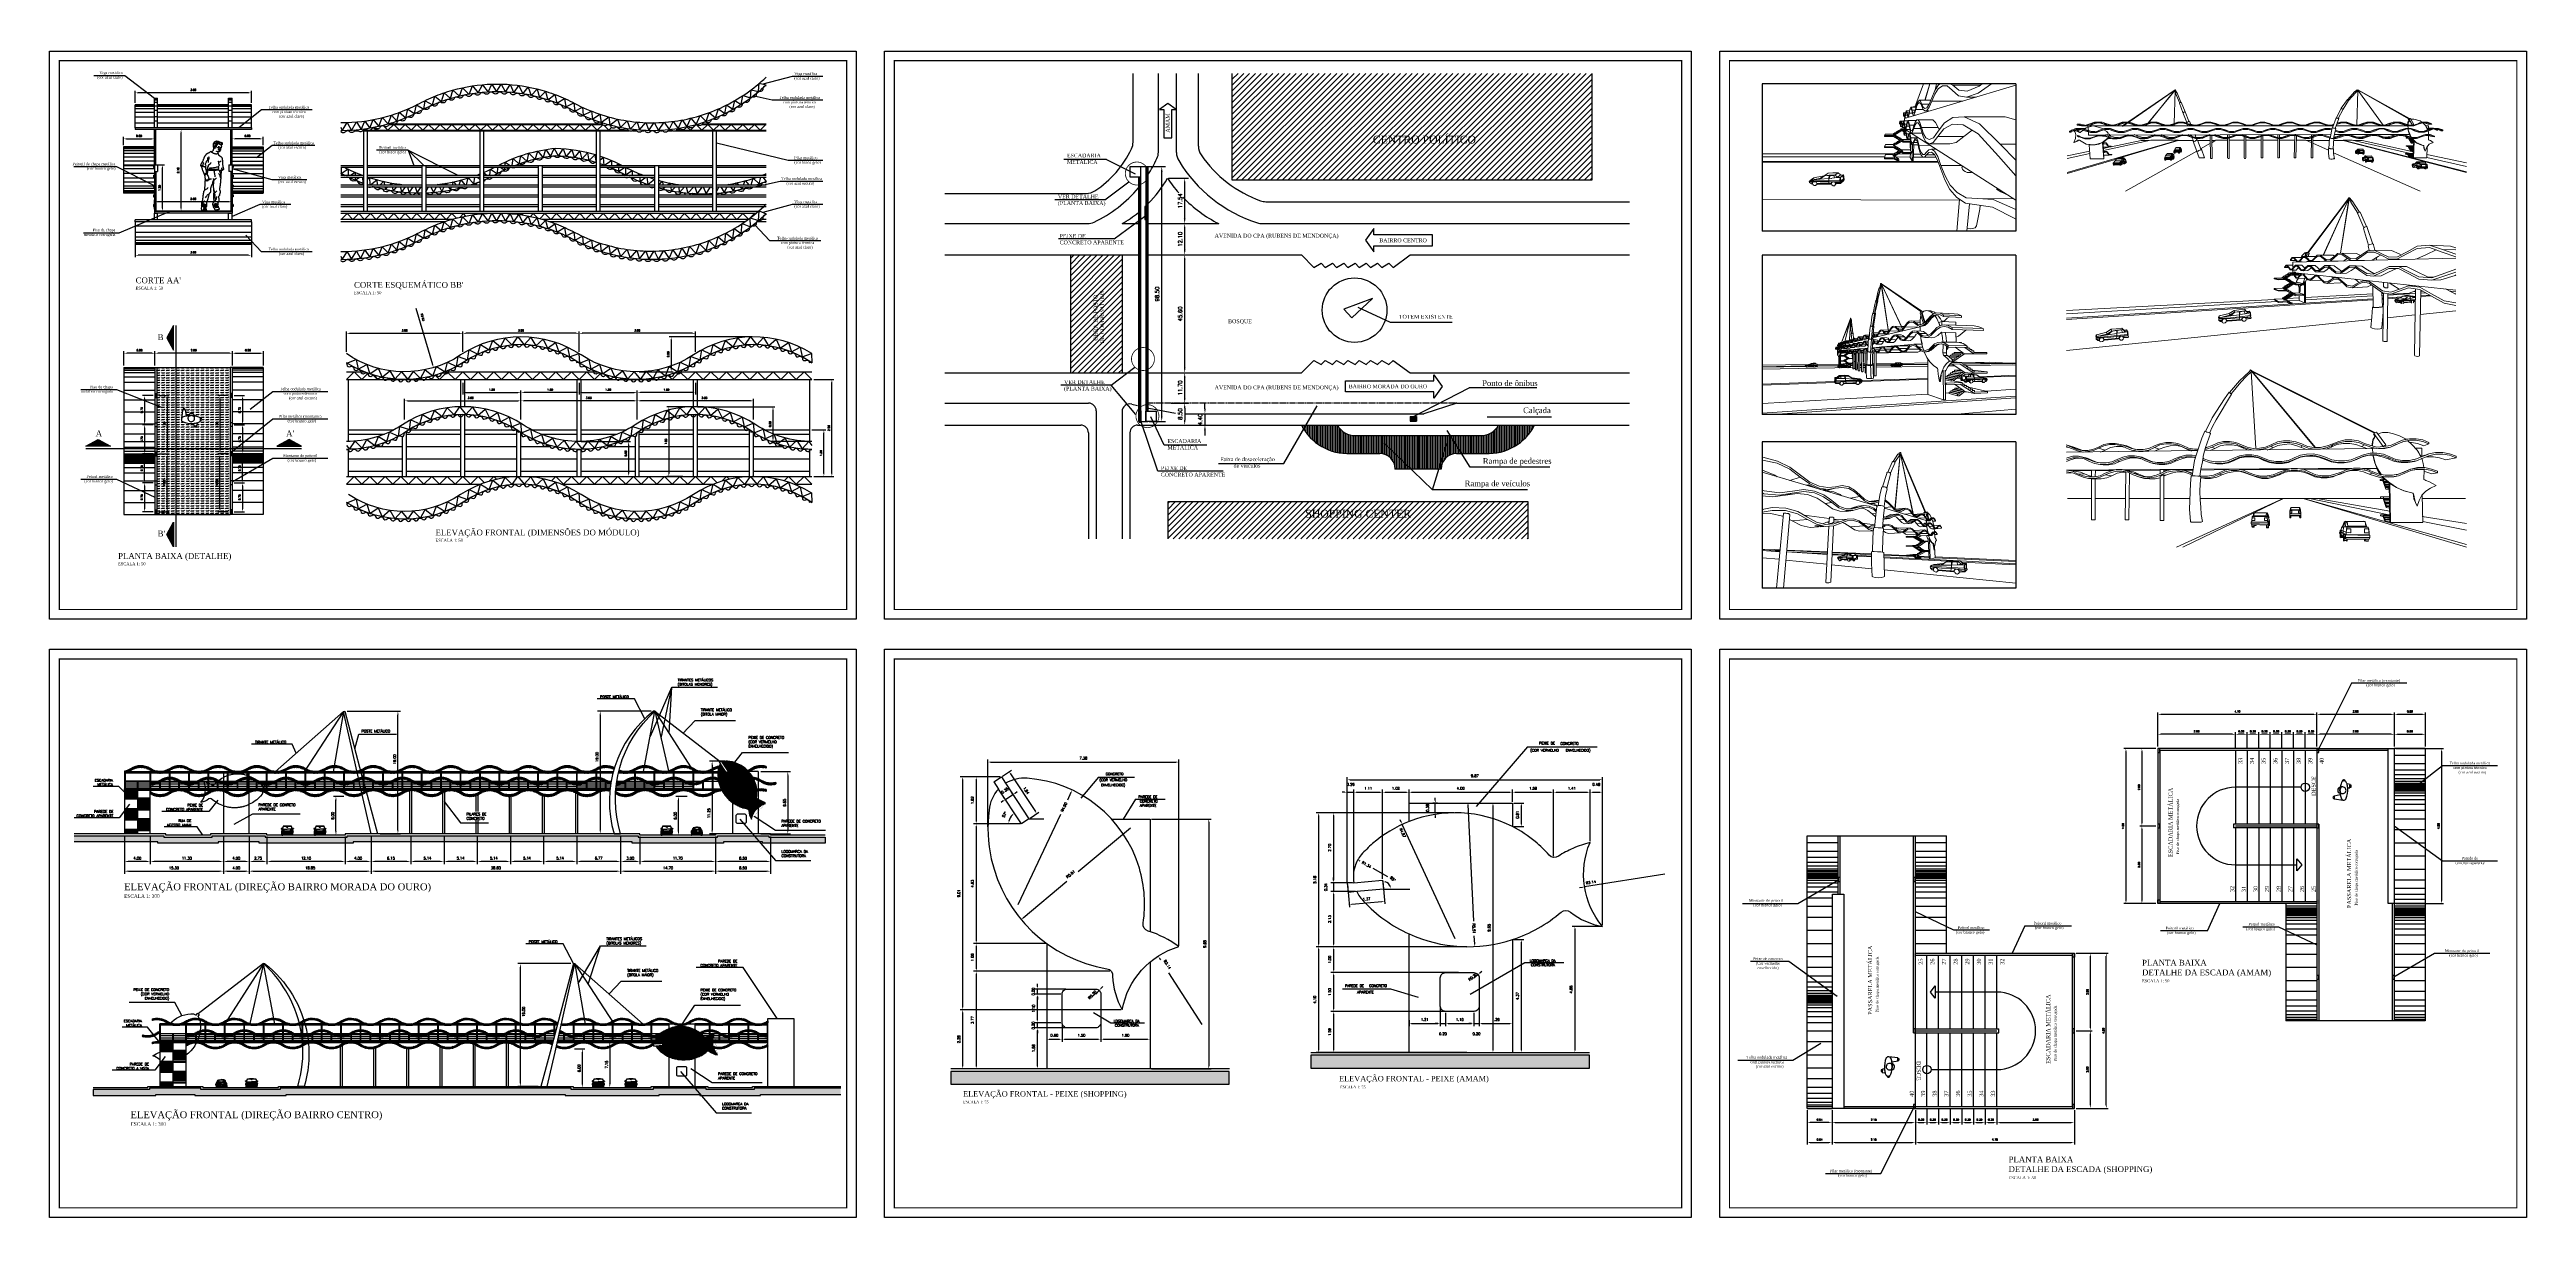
# Paper-space layout 'Layout1' of a CAD drawing. Header units: millimetres. Extents: x -1898 to -620, y 3698 to 4301.
# The model-space entities are those that its viewports show. They can reach past a viewport. Long polylines and large blocks are cut down to what shows.
import ezdxf

# ---------------------------------------------------------------- set-up
doc = ezdxf.new("R2010")
doc.units = ezdxf.units.MM
doc.header["$LTSCALE"] = 0.1
doc.header["$PDMODE"] = 3
doc.header["$PDSIZE"] = 0.005
doc.linetypes.add('HIDDEN', pattern=[9.525, 6.35, -3.175])
for name, color, linetype in [('azul-claro', 130, 'Continuous'), ('COTAS', 6, 'Continuous'), ('DESNIVEL-01', 1, 'Continuous'), ('janela', 2, 'Continuous'), ('MOBILIÁRIO_LAYOUT', 165, 'Continuous'), ('nivel', 1, 'Continuous'), ('ondas-claras', 130, 'Continuous'), ('ondas-escuras', 160, 'Continuous'), ('Parede alta', 5, 'Continuous'), ('passarela', 7, 'Continuous'), ('PENA-01', 1, 'Continuous'), ('projeção', 1, 'HIDDEN'), ('Texto', 2, 'Continuous'), ('VEICULO', 7, 'Continuous'), ('Viewport', 255, 'Continuous')]:
    doc.layers.add(name, color=color, linetype=linetype)
doc.layers.get('Viewport').freeze()
doc.styles.add('RO-00', font='romans.shx')
doc.dimstyles.new('COTAS-300', dxfattribs={"dimscale": 0, "dimtxt": 0.4, "dimasz": 0.6, "dimexe": 0.4, "dimexo": 0.4, "dimgap": 0.3, "dimtad": 1, "dimzin": 1, "dimdsep": 46, "dimtxsty": 'RO-00', "dimcen": 2.5, "dimclrd": 6, "dimclre": 6, "dimclrt": 2, "dimadec": 0, "dimazin": 0, "dimtfac": 1, "dimtmove": 2, "dimatfit": 2, "dimfxl": 1, "dimtolj": 1, "dimtzin": 0, "dimarcsym": 0})
doc.dimstyles.new('COTAS-50', dxfattribs={"dimscale": 0, "dimtxt": 0.05, "dimasz": 0.08, "dimexe": 0.05, "dimexo": 0.05, "dimgap": 0.05, "dimtad": 1, "dimzin": 1, "dimdsep": 46, "dimtxsty": 'RO-00', "dimcen": 2.5, "dimclrd": 6, "dimclre": 6, "dimclrt": 2, "dimadec": 0, "dimazin": 0, "dimtfac": 1, "dimtmove": 2, "dimatfit": 2, "dimfxl": 1, "dimtolj": 1, "dimtzin": 0, "dimarcsym": 0})
doc.dimstyles.new('COTAS-75', dxfattribs={"dimscale": 0, "dimtxt": 0.1, "dimasz": 0.1, "dimexe": 0.1, "dimexo": 0.05, "dimgap": 0.1, "dimtad": 1, "dimzin": 1, "dimdsep": 46, "dimtxsty": 'RO-00', "dimcen": 2.5, "dimclrd": 6, "dimclre": 6, "dimclrt": 2, "dimadec": 0, "dimazin": 0, "dimtfac": 1, "dimtmove": 2, "dimatfit": 2, "dimfxl": 1, "dimtolj": 1, "dimtzin": 0, "dimarcsym": 0})
doc.dimstyles.new('COTAS-750', dxfattribs={"dimscale": 0, "dimtxt": 1.5, "dimasz": 2, "dimexe": 1.5, "dimexo": 0.5, "dimgap": 1, "dimtad": 1, "dimzin": 1, "dimdsep": 46, "dimtxsty": 'RO-00', "dimcen": 2.5, "dimclrd": 6, "dimclre": 6, "dimclrt": 2, "dimadec": 0, "dimazin": 0, "dimtfac": 1, "dimtmove": 2, "dimatfit": 2, "dimfxl": 1, "dimtolj": 1, "dimtzin": 0, "dimarcsym": 0})

# ---------------------------------------------------------------- blocks, each defined once
blk = doc.blocks.new('*D0')
at = {"layer": 'Defpoints', "color": 0}
for p in [(550.049, -112.836), (550.14, -112.836), (550.055, -114.94)]:
    blk.add_point(p, dxfattribs=at)
at = {"layer": 'passarela', "color": 6, "lineweight": -2}
for p, q in [((550.09, -112.836), (549.999, -112.836)), ((550.049, -114.86), (550.049, -112.916)), ((550.005, -114.94), (549.999, -114.94))]:
    blk.add_line(p, q, dxfattribs=at)
at = {"layer": 'passarela', "color": 6}
for points in [[(550.035, -112.916), (550.062, -112.916), (550.049, -112.836)], [(550.035, -114.86), (550.062, -114.86), (550.049, -114.94)]]:
    blk.add_solid(points, dxfattribs=at)
at = {"layer": 'passarela', "color": 2, "insert": (549.974, -113.888), "char_height": 0.05, "attachment_point": 5, "rotation": 90, "style": 'RO-00'}
blk.add_mtext('\\A1;2.10', dxfattribs=at)
blk = doc.blocks.new('*D1')
at = {"layer": 'Defpoints', "color": 0}
for p in [(549.364, -113.74), (549.57, -113.74), (549.394, -114.94)]:
    blk.add_point(p, dxfattribs=at)
at = {"layer": 'passarela', "color": 6, "lineweight": -2}
for p, q in [((549.414, -113.74), (549.62, -113.74)), ((549.57, -114.86), (549.57, -113.82)), ((549.444, -114.94), (549.62, -114.94))]:
    blk.add_line(p, q, dxfattribs=at)
at = {"layer": 'passarela', "color": 6}
for points in [[(549.556, -113.82), (549.583, -113.82), (549.57, -113.74)], [(549.556, -114.86), (549.583, -114.86), (549.57, -114.94)]]:
    blk.add_solid(points, dxfattribs=at)
at = {"layer": 'passarela', "color": 2, "insert": (549.495, -114.34), "char_height": 0.05, "attachment_point": 5, "rotation": 90, "style": 'RO-00'}
blk.add_mtext('\\A1;1.20', dxfattribs=at)
blk = doc.blocks.new('*D2')
at = {"layer": 'Defpoints', "color": 0}
for p in [(551.363, -113.074), (551.363, -113.284), (552.163, -113.284)]:
    blk.add_point(p, dxfattribs=at)
at = {"layer": 'passarela', "color": 6, "lineweight": -2}
for p, q in [((551.363, -113.234), (551.363, -113.024)), ((552.163, -113.234), (552.163, -113.024)), ((552.083, -113.074), (551.443, -113.074))]:
    blk.add_line(p, q, dxfattribs=at)
at = {"layer": 'passarela', "color": 6}
for points in [[(551.443, -113.061), (551.443, -113.088), (551.363, -113.074)], [(552.083, -113.061), (552.083, -113.088), (552.163, -113.074)]]:
    blk.add_solid(points, dxfattribs=at)
at = {"layer": 'passarela', "color": 2, "insert": (551.763, -112.999), "char_height": 0.05, "attachment_point": 5, "style": 'RO-00'}
blk.add_mtext('\\A1;0.80', dxfattribs=at)
blk = doc.blocks.new('*D3')
at = {"layer": 'Defpoints', "color": 0}
for p in [(548.864, -111.888), (548.864, -112.196), (551.863, -112.196)]:
    blk.add_point(p, dxfattribs=at)
at = {"layer": 'passarela', "color": 6, "lineweight": -2}
for p, q in [((548.864, -112.146), (548.864, -111.838)), ((551.783, -111.888), (548.944, -111.888)), ((551.863, -112.146), (551.863, -111.838))]:
    blk.add_line(p, q, dxfattribs=at)
at = {"layer": 'passarela', "color": 6}
for points in [[(548.944, -111.874), (548.944, -111.901), (548.864, -111.888)], [(551.783, -111.874), (551.783, -111.901), (551.863, -111.888)]]:
    blk.add_solid(points, dxfattribs=at)
at = {"layer": 'passarela', "color": 2, "insert": (550.364, -111.813), "char_height": 0.05, "attachment_point": 5, "style": 'RO-00'}
blk.add_mtext('\\A1;3.00', dxfattribs=at)
blk = doc.blocks.new('*D4')
at = {"layer": 'Defpoints', "color": 0}
for p in [(549.364, -114.697), (549.364, -114.94), (551.363, -114.94)]:
    blk.add_point(p, dxfattribs=at)
at = {"layer": 'passarela', "color": 6, "lineweight": -2}
for p, q in [((549.364, -114.89), (549.364, -114.647)), ((551.283, -114.697), (549.444, -114.697)), ((551.363, -114.89), (551.363, -114.647))]:
    blk.add_line(p, q, dxfattribs=at)
at = {"layer": 'passarela', "color": 6}
for points in [[(549.444, -114.683), (549.444, -114.71), (549.364, -114.697)], [(551.283, -114.683), (551.283, -114.71), (551.363, -114.697)]]:
    blk.add_solid(points, dxfattribs=at)
at = {"layer": 'passarela', "color": 2, "insert": (550.364, -114.622), "char_height": 0.05, "attachment_point": 5, "style": 'RO-00'}
blk.add_mtext('\\A1;2.00', dxfattribs=at)
blk = doc.blocks.new('*D5')
at = {"layer": 'Defpoints', "color": 0}
for p in [(548.564, -113.284), (549.364, -113.074), (549.364, -113.284)]:
    blk.add_point(p, dxfattribs=at)
at = {"layer": 'passarela', "color": 6, "lineweight": -2}
for p, q in [((548.564, -113.234), (548.564, -113.024)), ((549.364, -113.234), (549.364, -113.024)), ((548.644, -113.074), (549.284, -113.074))]:
    blk.add_line(p, q, dxfattribs=at)
at = {"layer": 'passarela', "color": 6}
for points in [[(548.644, -113.061), (548.644, -113.088), (548.564, -113.074)], [(549.284, -113.061), (549.284, -113.088), (549.364, -113.074)]]:
    blk.add_solid(points, dxfattribs=at)
at = {"layer": 'passarela', "color": 2, "insert": (548.964, -112.999), "char_height": 0.05, "attachment_point": 5, "style": 'RO-00'}
blk.add_mtext('\\A1;0.80', dxfattribs=at)
blk = doc.blocks.new('*D6')
at = {"layer": 'Defpoints', "color": 0}
for p in [(548.864, -115.755), (548.864, -116.076), (551.863, -115.755)]:
    blk.add_point(p, dxfattribs=at)
at = {"layer": 'passarela', "color": 6, "lineweight": -2}
for p, q in [((548.864, -115.805), (548.864, -116.126)), ((551.783, -116.076), (548.944, -116.076)), ((551.863, -115.805), (551.863, -116.126))]:
    blk.add_line(p, q, dxfattribs=at)
at = {"layer": 'passarela', "color": 6}
for points in [[(548.944, -116.063), (548.944, -116.089), (548.864, -116.076)], [(551.783, -116.063), (551.783, -116.089), (551.863, -116.076)]]:
    blk.add_solid(points, dxfattribs=at)
at = {"layer": 'passarela', "color": 2, "insert": (550.364, -116.001), "char_height": 0.05, "attachment_point": 5, "style": 'RO-00'}
blk.add_mtext('\\A1;3.00', dxfattribs=at)
blk = doc.blocks.new('Rapaz')
at = {"linetype": 'Continuous'}
for points in [[(-0.191, 0.847), (-0.19, 0.845), (-0.19, 0.842), (-0.19, 0.839), (-0.189, 0.838), (-0.188, 0.836), (-0.188, 0.834), (-0.187, 0.831), (-0.186, 0.829), (-0.185, 0.827), (-0.186, 0.827), (-0.187, 0.827), (-0.187, 0.827), (-0.187, 0.827), (-0.188, 0.826), (-0.188, 0.826), (-0.188, 0.826), (-0.189, 0.826), (-0.189, 0.825), (-0.19, 0.825), (-0.19, 0.825), (-0.19, 0.825), (-0.19, 0.825), (-0.191, 0.824), (-0.191, 0.823), (-0.192, 0.823), (-0.192, 0.822), (-0.192, 0.822), (-0.192, 0.821), (-0.193, 0.82), (-0.193, 0.82), (-0.193, 0.819), (-0.193, 0.817), (-0.193, 0.816), (-0.193, 0.816), (-0.193, 0.815), (-0.193, 0.813), (-0.194, 0.813), (-0.194, 0.812), (-0.195, 0.812), (-0.195, 0.811), (-0.196, 0.81), (-0.196, 0.809), (-0.197, 0.808), (-0.197, 0.807), (-0.198, 0.807), (-0.198, 0.806), (-0.199, 0.805), (-0.199, 0.804), (-0.2, 0.803), (-0.201, 0.802), (-0.202, 0.802), (-0.204, 0.801), (-0.205, 0.8), (-0.206, 0.799), (-0.208, 0.798), (-0.21, 0.797), (-0.211, 0.796), (-0.212, 0.795), (-0.214, 0.794), (-0.215, 0.792), (-0.217, 0.791), (-0.219, 0.79), (-0.222, 0.788), (-0.223, 0.787), (-0.225, 0.785), (-0.226, 0.784), (-0.228, 0.783), (-0.229, 0.781), (-0.231, 0.78), (-0.234, 0.778), (-0.236, 0.776), (-0.237, 0.775), (-0.239, 0.773), (-0.24, 0.772), (-0.241, 0.77), (-0.242, 0.77), (-0.243, 0.768), (-0.245, 0.766), (-0.246, 0.764), (-0.246, 0.763), (-0.247, 0.761), (-0.247, 0.76), (-0.248, 0.757), (-0.249, 0.756), (-0.249, 0.754), (-0.25, 0.753), (-0.25, 0.75), (-0.251, 0.747), (-0.252, 0.744), (-0.252, 0.74), (-0.252, 0.737), (-0.252, 0.735), (-0.252, 0.732), (-0.253, 0.729), (-0.254, 0.728), (-0.254, 0.726), (-0.254, 0.724), (-0.255, 0.722), (-0.255, 0.718), (-0.255, 0.716), (-0.256, 0.714), (-0.256, 0.711), (-0.255, 0.706), (-0.255, 0.703), (-0.255, 0.702), (-0.255, 0.699), (-0.255, 0.696), (-0.255, 0.692), (-0.255, 0.689), (-0.255, 0.686), (-0.255, 0.68), (-0.256, 0.677), (-0.256, 0.672), (-0.256, 0.669), (-0.256, 0.665), (-0.257, 0.661), (-0.258, 0.653), (-0.259, 0.647), (-0.26, 0.643), (-0.26, 0.64), (-0.262, 0.633), (-0.263, 0.63), (-0.263, 0.627), (-0.264, 0.623), (-0.266, 0.618), (-0.266, 0.616), (-0.267, 0.613), (-0.268, 0.609), (-0.269, 0.606), (-0.271, 0.603), (-0.272, 0.6), (-0.266, 0.596), (-0.265, 0.594), (-0.264, 0.592), (-0.264, 0.591), (-0.262, 0.589), (-0.261, 0.587), (-0.258, 0.585), (-0.255, 0.584), (-0.252, 0.583), (-0.25, 0.583), (-0.248, 0.582), (-0.244, 0.582), (-0.242, 0.581), (-0.241, 0.581), (-0.239, 0.581), (-0.237, 0.58), (-0.236, 0.58), (-0.236, 0.58), (-0.236, 0.579), (-0.236, 0.577), (-0.235, 0.574), (-0.235, 0.573), (-0.234, 0.571), (-0.235, 0.568), (-0.234, 0.563), (-0.234, 0.558), (-0.234, 0.554), (-0.234, 0.552), (-0.234, 0.548), (-0.234, 0.544), (-0.233, 0.538), (-0.232, 0.532), (-0.231, 0.525), (-0.232, 0.521), (-0.231, 0.515), (-0.23, 0.508), (-0.23, 0.501), (-0.23, 0.498), (-0.23, 0.495), (-0.23, 0.491), (-0.231, 0.486), (-0.23, 0.485), (-0.23, 0.48), (-0.23, 0.478), (-0.23, 0.475), (-0.231, 0.473), (-0.231, 0.471), (-0.231, 0.469), (-0.231, 0.466), (-0.231, 0.463), (-0.231, 0.459), (-0.23, 0.457), (-0.23, 0.456), (-0.229, 0.452), (-0.228, 0.451), (-0.228, 0.448), (-0.228, 0.444), (-0.228, 0.442), (-0.228, 0.441), (-0.228, 0.441), (-0.227, 0.434), (-0.227, 0.431), (-0.227, 0.426), (-0.226, 0.423), (-0.226, 0.42), (-0.226, 0.416), (-0.226, 0.413), (-0.226, 0.411), (-0.226, 0.408), (-0.226, 0.404), (-0.225, 0.401), (-0.225, 0.4), (-0.224, 0.395), (-0.224, 0.394), (-0.224, 0.39), (-0.224, 0.389), (-0.224, 0.385), (-0.223, 0.381), (-0.222, 0.378), (-0.222, 0.374), (-0.221, 0.371), (-0.221, 0.364), (-0.22, 0.362), (-0.22, 0.36), (-0.219, 0.355), (-0.219, 0.352), (-0.218, 0.347), (-0.217, 0.344), (-0.216, 0.339), (-0.216, 0.337), (-0.215, 0.332), (-0.213, 0.328), (-0.213, 0.324), (-0.211, 0.319), (-0.21, 0.315), (-0.212, 0.31), (-0.212, 0.308), (-0.214, 0.304), (-0.215, 0.3), (-0.216, 0.296), (-0.217, 0.292), (-0.218, 0.291), (-0.22, 0.289), (-0.221, 0.283), (-0.22, 0.278), (-0.22, 0.275), (-0.22, 0.272), (-0.22, 0.271), (-0.22, 0.269), (-0.22, 0.267), (-0.22, 0.263), (-0.219, 0.258), (-0.218, 0.256), (-0.217, 0.254), (-0.216, 0.251), (-0.216, 0.251), (-0.215, 0.249), (-0.214, 0.248), (-0.214, 0.244), (-0.214, 0.242), (-0.212, 0.239), (-0.211, 0.238), (-0.21, 0.235), (-0.21, 0.232), (-0.209, 0.23), (-0.209, 0.229), (-0.21, 0.226), (-0.21, 0.224), (-0.21, 0.223), (-0.21, 0.223), (-0.208, 0.22), (-0.206, 0.217), (-0.203, 0.214), (-0.2, 0.209), (-0.199, 0.207), (-0.2, 0.202), (-0.2, 0.194), (-0.2, 0.189), (-0.201, 0.183), (-0.201, 0.179), (-0.201, 0.174), (-0.201, 0.169), (-0.201, 0.163), (-0.201, 0.159), (-0.201, 0.156), (-0.201, 0.152), (-0.201, 0.149), (-0.201, 0.146), (-0.201, 0.143), (-0.201, 0.138), (-0.2, 0.132), (-0.198, 0.129), (-0.196, 0.127), (-0.193, 0.125), (-0.191, 0.123), (-0.189, 0.122), (-0.187, 0.12), (-0.184, 0.117), (-0.185, 0.117), (-0.186, 0.114), (-0.187, 0.113), (-0.189, 0.108), (-0.19, 0.104), (-0.19, 0.101), (-0.19, 0.097), (-0.189, 0.095), (-0.188, 0.092), (-0.187, 0.092), (-0.186, 0.088), (-0.186, 0.085), (-0.186, 0.083), (-0.185, 0.079), (-0.185, 0.078), (-0.186, 0.076), (-0.186, 0.076), (-0.188, 0.075), (-0.19, 0.073), (-0.192, 0.071), (-0.192, 0.069), (-0.193, 0.067), (-0.192, 0.065), (-0.191, 0.063), (-0.188, 0.064), (-0.189, 0.061), (-0.192, 0.058), (-0.194, 0.054), (-0.196, 0.051), (-0.197, 0.05), (-0.201, 0.045), (-0.203, 0.043), (-0.206, 0.039), (-0.209, 0.036), (-0.209, 0.035), (-0.209, 0.033), (-0.21, 0.03), (-0.21, 0.027), (-0.209, 0.025), (-0.204, 0.022), (-0.198, 0.021), (-0.193, 0.019), (-0.189, 0.018), (-0.185, 0.017), (-0.182, 0.017), (-0.178, 0.016), (-0.176, 0.016), (-0.17, 0.015), (-0.165, 0.015), (-0.162, 0.015), (-0.159, 0.015), (-0.155, 0.015), (-0.149, 0.018), (-0.146, 0.024), (-0.145, 0.03), (-0.144, 0.034), (-0.141, 0.038), (-0.138, 0.04), (-0.136, 0.043), (-0.135, 0.045), (-0.132, 0.045), (-0.131, 0.047), (-0.129, 0.052), (-0.128, 0.056), (-0.127, 0.061), (-0.124, 0.066), (-0.125, 0.069), (-0.124, 0.073), (-0.12, 0.079), (-0.119, 0.083), (-0.118, 0.089), (-0.116, 0.095), (-0.116, 0.101), (-0.117, 0.105), (-0.119, 0.108), (-0.12, 0.113), (-0.122, 0.119), (-0.125, 0.125), (-0.129, 0.13), (-0.132, 0.132), (-0.133, 0.134), (-0.135, 0.137), (-0.135, 0.141), (-0.135, 0.146), (-0.135, 0.152), (-0.134, 0.158), (-0.132, 0.171), (-0.132, 0.175), (-0.132, 0.179), (-0.132, 0.187), (-0.131, 0.194), (-0.131, 0.198), (-0.131, 0.206), (-0.13, 0.211), (-0.13, 0.217), (-0.13, 0.225), (-0.131, 0.23), (-0.13, 0.236), (-0.13, 0.241), (-0.13, 0.246), (-0.133, 0.255), (-0.134, 0.261), (-0.134, 0.267), (-0.134, 0.275), (-0.133, 0.286), (-0.132, 0.293), (-0.131, 0.3), (-0.13, 0.308), (-0.129, 0.318), (-0.129, 0.323), (-0.129, 0.328), (-0.128, 0.339), (-0.127, 0.346), (-0.127, 0.355), (-0.126, 0.363), (-0.126, 0.371), (-0.126, 0.379), (-0.128, 0.384), (-0.128, 0.388), (-0.13, 0.395), (-0.13, 0.403), (-0.129, 0.409), (-0.129, 0.417), (-0.129, 0.422), (-0.129, 0.429), (-0.129, 0.437), (-0.128, 0.444), (-0.128, 0.45), (-0.129, 0.455), (-0.128, 0.461), (-0.127, 0.466), (-0.127, 0.464), (-0.127, 0.456), (-0.126, 0.45), (-0.126, 0.447), (-0.126, 0.442), (-0.124, 0.437), (-0.122, 0.432), (-0.12, 0.429), (-0.119, 0.425), (-0.117, 0.421), (-0.116, 0.419), (-0.114, 0.414), (-0.114, 0.409), (-0.113, 0.406), (-0.113, 0.4), (-0.113, 0.396), (-0.111, 0.393), (-0.11, 0.39), (-0.107, 0.386), (-0.104, 0.38), (-0.103, 0.377), (-0.101, 0.374), (-0.097, 0.366), (-0.096, 0.363), (-0.095, 0.36), (-0.093, 0.357), (-0.092, 0.354), (-0.091, 0.35), (-0.089, 0.343), (-0.087, 0.339), (-0.087, 0.335), (-0.086, 0.331), (-0.085, 0.331), (-0.084, 0.325), (-0.085, 0.321), (-0.084, 0.314), (-0.083, 0.305), (-0.083, 0.299), (-0.083, 0.293), (-0.082, 0.289), (-0.082, 0.285), (-0.081, 0.277), (-0.081, 0.273), (-0.081, 0.272), (-0.079, 0.267), (-0.077, 0.263), (-0.075, 0.26), (-0.071, 0.255), (-0.067, 0.251), (-0.064, 0.248), (-0.061, 0.244), (-0.06, 0.241), (-0.058, 0.234), (-0.058, 0.23), (-0.057, 0.221), (-0.056, 0.219), (-0.053, 0.207), (-0.051, 0.202), (-0.049, 0.194), (-0.048, 0.188), (-0.045, 0.179), (-0.043, 0.172), (-0.041, 0.166), (-0.04, 0.161), (-0.039, 0.156), (-0.038, 0.151), (-0.035, 0.146), (-0.034, 0.143), (-0.033, 0.142), (-0.031, 0.142), (-0.03, 0.14), (-0.03, 0.138), (-0.029, 0.135), (-0.027, 0.132), (-0.027, 0.131), (-0.028, 0.125), (-0.028, 0.118), (-0.028, 0.112), (-0.028, 0.109), (-0.027, 0.105), (-0.027, 0.101), (-0.026, 0.097), (-0.026, 0.096), (-0.026, 0.091), (-0.026, 0.088), (-0.025, 0.086), (-0.025, 0.081), (-0.025, 0.075), (-0.025, 0.07), (-0.024, 0.066), (-0.022, 0.062), (-0.021, 0.062), (-0.02, 0.061), (-0.014, 0.061), (-0.014, 0.061), (-0.014, 0.057), (-0.014, 0.053), (-0.014, 0.049), (-0.016, 0.042), (-0.016, 0.042), (-0.018, 0.034), (-0.019, 0.029), (-0.023, 0.021), (-0.024, 0.015), (-0.025, 0.008), (-0.023, 0.007), (-0.02, 0.006), (-0.013, 0.003), (-0.006, 0.002), (0.001, 0.002), (0.01, 0.003), (0.016, 0.005), (0.021, 0.006), (0.031, 0.01), (0.04, 0.013), (0.042, 0.017), (0.046, 0.026), (0.046, 0.03), (0.046, 0.035), (0.045, 0.038), (0.045, 0.043), (0.044, 0.049), (0.042, 0.058), (0.042, 0.061), (0.041, 0.068), (0.039, 0.071), (0.042, 0.073), (0.043, 0.076), (0.043, 0.079), (0.044, 0.087), (0.043, 0.093), (0.043, 0.097), (0.04, 0.105), (0.04, 0.113), (0.039, 0.122), (0.037, 0.129), (0.034, 0.137), (0.032, 0.145), (0.03, 0.15), (0.028, 0.156), (0.027, 0.163), (0.026, 0.172), (0.025, 0.178), (0.025, 0.184), (0.024, 0.191), (0.024, 0.198), (0.023, 0.204), (0.023, 0.213), (0.022, 0.22), (0.021, 0.226), (0.019, 0.235), (0.019, 0.243), (0.017, 0.252), (0.016, 0.258), (0.014, 0.263), (0.012, 0.269), (0.011, 0.278), (0.01, 0.284), (0.007, 0.29), (0.002, 0.295), (-0.001, 0.297), (-0.003, 0.301), (-0.003, 0.304), (-0.004, 0.309), (-0.004, 0.314), (-0.004, 0.318), (-0.004, 0.322), (-0.002, 0.328), (-0.001, 0.335), (-0.002, 0.339), (-0.002, 0.345), (-0.004, 0.349), (-0.007, 0.356), (-0.008, 0.363), (-0.009, 0.37), (-0.009, 0.377), (-0.009, 0.383), (-0.008, 0.387), (-0.007, 0.393), (-0.007, 0.399), (-0.007, 0.405), (-0.007, 0.41), (-0.007, 0.415), (-0.007, 0.42), (-0.008, 0.424), (-0.009, 0.427), (-0.012, 0.433), (-0.013, 0.436), (-0.013, 0.44), (-0.011, 0.44), (-0.009, 0.441), (-0.007, 0.442), (-0.007, 0.446), (-0.009, 0.449), (-0.01, 0.452), (-0.011, 0.457), (-0.011, 0.461), (-0.01, 0.468), (-0.008, 0.474), (-0.007, 0.477), (-0.006, 0.48), (-0.006, 0.483), (-0.005, 0.488), (-0.005, 0.493), (-0.005, 0.498), (-0.005, 0.503), (-0.004, 0.506), (-0.004, 0.512), (-0.003, 0.515), (-0.002, 0.516), (0.003, 0.525), (0.002, 0.526), (0.005, 0.53), (0.005, 0.531), (0.005, 0.534), (0.008, 0.538), (0.008, 0.54), (0.01, 0.544), (0.012, 0.547), (0.013, 0.551), (0.016, 0.556), (0.018, 0.559), (0.018, 0.562), (0.02, 0.567), (0.022, 0.571), (0.023, 0.574), (0.025, 0.579), (0.026, 0.582), (0.03, 0.591), (0.031, 0.597), (0.032, 0.601), (0.033, 0.604), (0.036, 0.612), (0.037, 0.618), (0.039, 0.623), (0.04, 0.628), (0.04, 0.631), (0.041, 0.633), (0.042, 0.638), (0.044, 0.641), (0.044, 0.641), (0.048, 0.643), (0.048, 0.643), (0.05, 0.644), (0.052, 0.645), (0.052, 0.646), (0.054, 0.646), (0.056, 0.647), (0.057, 0.65), (0.057, 0.652), (0.057, 0.654), (0.058, 0.658), (0.057, 0.66), (0.055, 0.662), (0.054, 0.665), (0.052, 0.667), (0.051, 0.669), (0.048, 0.674), (0.046, 0.681), (0.044, 0.683), (0.044, 0.686), (0.04, 0.692), (0.038, 0.696), (0.035, 0.7), (0.032, 0.705), (0.03, 0.71), (0.027, 0.715), (0.024, 0.72), (0.021, 0.727), (0.019, 0.732), (0.016, 0.74), (0.015, 0.742), (0.013, 0.748), (0.011, 0.751), (0.009, 0.757), (0.007, 0.761), (0.005, 0.766), (0.002, 0.772), (0.001, 0.777), (-0.001, 0.781), (-0.002, 0.785), (-0.004, 0.789), (-0.007, 0.791), (-0.01, 0.796), (-0.014, 0.8), (-0.015, 0.801), (-0.017, 0.804), (-0.019, 0.808), (-0.021, 0.811), (-0.025, 0.816), (-0.026, 0.818), (-0.03, 0.822), (-0.032, 0.823), (-0.035, 0.825), (-0.04, 0.827), (-0.045, 0.831), (-0.05, 0.833), (-0.055, 0.835), (-0.061, 0.837), (-0.065, 0.839), (-0.069, 0.84), (-0.073, 0.842), (-0.076, 0.845), (-0.08, 0.849), (-0.083, 0.853), (-0.086, 0.856), (-0.092, 0.857), (-0.095, 0.857), (-0.1, 0.856), (-0.102, 0.856), (-0.105, 0.855), (-0.107, 0.854), (-0.108, 0.853), (-0.11, 0.855), (-0.114, 0.858), (-0.116, 0.862), (-0.119, 0.865), (-0.12, 0.867), (-0.123, 0.87), (-0.125, 0.871), (-0.127, 0.874), (-0.128, 0.876), (-0.127, 0.877), (-0.127, 0.881), (-0.129, 0.88)], [(-0.127, 0.918), (-0.127, 0.924), (-0.127, 0.931), (-0.126, 0.936), (-0.124, 0.942), (-0.124, 0.947), (-0.125, 0.952), (-0.125, 0.96), (-0.127, 0.965), (-0.128, 0.97), (-0.131, 0.979), (-0.135, 0.985), (-0.138, 0.989), (-0.143, 0.993), (-0.148, 0.997), (-0.151, 0.998), (-0.154, 0.998), (-0.155, 0.998), (-0.16, 1), (-0.167, 1), (-0.174, 1.002), (-0.17, 1), (-0.174, 0.998), (-0.181, 1), (-0.187, 1.002), (-0.189, 1.004), (-0.191, 1.001), (-0.196, 0.998), (-0.201, 0.998), (-0.205, 0.997), (-0.211, 0.994), (-0.215, 0.991), (-0.217, 0.986), (-0.219, 0.985), (-0.223, 0.984), (-0.226, 0.986), (-0.233, 0.986), (-0.248, 0.981), (-0.25, 0.977), (-0.25, 0.97), (-0.25, 0.968), (-0.249, 0.968), (-0.247, 0.974), (-0.244, 0.977), (-0.243, 0.976), (-0.239, 0.976), (-0.236, 0.97), (-0.237, 0.96), (-0.236, 0.959), (-0.234, 0.956)], [(-0.249, 0.97), (-0.25, 0.966), (-0.25, 0.959), (-0.249, 0.956), (-0.247, 0.951), (-0.244, 0.948), (-0.24, 0.947), (-0.238, 0.95), (-0.235, 0.952), (-0.237, 0.95), (-0.238, 0.946), (-0.238, 0.94), (-0.238, 0.939), (-0.239, 0.932), (-0.239, 0.928), (-0.239, 0.924), (-0.237, 0.92), (-0.237, 0.919), (-0.238, 0.918), (-0.239, 0.915), (-0.238, 0.913), (-0.238, 0.913), (-0.237, 0.911), (-0.236, 0.909), (-0.234, 0.908), (-0.233, 0.907), (-0.234, 0.903), (-0.231, 0.904), (-0.231, 0.901)], [(-0.237, 0.945), (-0.236, 0.946), (-0.234, 0.948), (-0.23, 0.95), (-0.222, 0.952), (-0.217, 0.955), (-0.212, 0.956)], [(-0.229, 0.913), (-0.23, 0.913), (-0.231, 0.913), (-0.233, 0.914), (-0.234, 0.914), (-0.236, 0.913), (-0.237, 0.912)], [(-0.205, 0.701), (-0.211, 0.705), (-0.221, 0.712), (-0.235, 0.719)], [(-0.233, 0.907), (-0.232, 0.907), (-0.231, 0.907), (-0.23, 0.907), (-0.227, 0.908), (-0.225, 0.908), (-0.224, 0.908)], [(-0.224, 0.908), (-0.226, 0.907), (-0.228, 0.907), (-0.23, 0.906), (-0.231, 0.904), (-0.232, 0.903)], [(-0.226, 0.876), (-0.228, 0.878), (-0.23, 0.882), (-0.232, 0.886), (-0.232, 0.889), (-0.231, 0.894), (-0.232, 0.898), (-0.232, 0.901)], [(-0.23, 0.882), (-0.23, 0.881)], [(-0.223, 0.909), (-0.224, 0.907), (-0.224, 0.904), (-0.224, 0.9), (-0.225, 0.896), (-0.227, 0.892), (-0.228, 0.89), (-0.228, 0.887), (-0.226, 0.885), (-0.225, 0.884), (-0.223, 0.885), (-0.221, 0.886), (-0.22, 0.886), (-0.217, 0.887), (-0.215, 0.887), (-0.214, 0.887), (-0.212, 0.888), (-0.209, 0.889), (-0.208, 0.89), (-0.207, 0.894), (-0.207, 0.896), (-0.208, 0.896)], [(-0.227, 0.878), (-0.226, 0.876), (-0.225, 0.875), (-0.225, 0.874), (-0.223, 0.872), (-0.221, 0.87), (-0.219, 0.869), (-0.217, 0.867), (-0.216, 0.864), (-0.216, 0.862), (-0.215, 0.859), (-0.213, 0.856), (-0.213, 0.856), (-0.212, 0.853), (-0.211, 0.851), (-0.208, 0.848), (-0.205, 0.847), (-0.202, 0.848), (-0.2, 0.847), (-0.197, 0.848), (-0.194, 0.848), (-0.193, 0.848), (-0.191, 0.848), (-0.19, 0.845), (-0.189, 0.839), (-0.189, 0.836), (-0.187, 0.832), (-0.186, 0.829), (-0.185, 0.828), (-0.187, 0.827), (-0.188, 0.826), (-0.19, 0.825), (-0.191, 0.822), (-0.192, 0.821), (-0.193, 0.817), (-0.193, 0.813)], [(-0.224, 0.984), (-0.219, 0.984), (-0.216, 0.981), (-0.214, 0.978), (-0.213, 0.975), (-0.212, 0.967), (-0.217, 0.961)], [(-0.219, 0.873), (-0.217, 0.869), (-0.215, 0.867), (-0.213, 0.868), (-0.209, 0.869), (-0.206, 0.87), (-0.203, 0.874), (-0.199, 0.877), (-0.196, 0.881)], [(-0.217, 0.875), (-0.215, 0.875), (-0.213, 0.876), (-0.21, 0.876), (-0.207, 0.877), (-0.204, 0.877), (-0.201, 0.878), (-0.2, 0.879), (-0.196, 0.88), (-0.195, 0.881), (-0.197, 0.879), (-0.198, 0.879), (-0.2, 0.877), (-0.201, 0.874), (-0.202, 0.874), (-0.206, 0.872), (-0.21, 0.871), (-0.211, 0.872), (-0.214, 0.873), (-0.214, 0.875), (-0.215, 0.876)], [(-0.216, 0.915), (-0.214, 0.917), (-0.212, 0.917), (-0.209, 0.918), (-0.208, 0.918)], [(-0.201, 0.975), (-0.2, 0.977), (-0.201, 0.98), (-0.201, 0.981), (-0.201, 0.983), (-0.203, 0.985), (-0.206, 0.986), (-0.208, 0.987), (-0.211, 0.987), (-0.213, 0.988), (-0.214, 0.988)], [(-0.211, 0.959), (-0.21, 0.96), (-0.208, 0.96), (-0.207, 0.961), (-0.204, 0.962), (-0.2, 0.962), (-0.198, 0.963), (-0.192, 0.963), (-0.187, 0.963), (-0.181, 0.962), (-0.179, 0.962), (-0.176, 0.96), (-0.174, 0.958), (-0.173, 0.957)], [(-0.202, 0.609), (-0.203, 0.61), (-0.203, 0.614), (-0.202, 0.618), (-0.2, 0.624), (-0.198, 0.633), (-0.202, 0.642), (-0.207, 0.651), (-0.21, 0.663), (-0.205, 0.673), (-0.204, 0.686), (-0.203, 0.696), (-0.2, 0.706), (-0.2, 0.713), (-0.201, 0.715)], [(-0.186, 0.983), (-0.183, 0.985), (-0.182, 0.986), (-0.183, 0.988), (-0.184, 0.989), (-0.188, 0.99), (-0.193, 0.992), (-0.198, 0.992), (-0.203, 0.992), (-0.208, 0.992)], [(-0.208, 0.918), (-0.204, 0.919), (-0.201, 0.919), (-0.192, 0.92)], [(-0.185, 0.912), (-0.188, 0.911), (-0.192, 0.91), (-0.195, 0.909), (-0.199, 0.909), (-0.202, 0.91), (-0.206, 0.911), (-0.208, 0.912)], [(-0.206, 0.913), (-0.205, 0.913), (-0.202, 0.912), (-0.2, 0.912), (-0.198, 0.911), (-0.194, 0.912), (-0.192, 0.913), (-0.19, 0.913), (-0.189, 0.914)], [(-0.199, 0.97), (-0.197, 0.971), (-0.192, 0.972), (-0.186, 0.972), (-0.179, 0.973), (-0.171, 0.972), (-0.167, 0.97), (-0.165, 0.968), (-0.163, 0.965), (-0.161, 0.961), (-0.159, 0.959), (-0.159, 0.959), (-0.152, 0.956), (-0.151, 0.956)], [(-0.191, 0.848), (-0.188, 0.848), (-0.186, 0.848), (-0.181, 0.85), (-0.177, 0.852), (-0.173, 0.853), (-0.17, 0.855), (-0.167, 0.858)], [(-0.176, 0.989), (-0.174, 0.99), (-0.173, 0.993), (-0.176, 0.994), (-0.178, 0.996), (-0.182, 0.996), (-0.185, 0.997), (-0.19, 0.997), (-0.19, 0.997)], [(-0.187, 0.98), (-0.184, 0.98), (-0.182, 0.98), (-0.178, 0.981), (-0.172, 0.981), (-0.166, 0.98), (-0.163, 0.979), (-0.159, 0.974), (-0.156, 0.97), (-0.153, 0.965), (-0.148, 0.962), (-0.145, 0.96)], [(-0.187, 0.953), (-0.183, 0.954), (-0.181, 0.954), (-0.178, 0.954), (-0.174, 0.955), (-0.172, 0.955), (-0.17, 0.953), (-0.169, 0.952), (-0.169, 0.951), (-0.169, 0.949), (-0.17, 0.947), (-0.172, 0.946), (-0.174, 0.945), (-0.177, 0.945), (-0.179, 0.947)], [(-0.186, 0.826), (-0.187, 0.824), (-0.187, 0.822), (-0.186, 0.82), (-0.183, 0.819), (-0.179, 0.818), (-0.177, 0.818), (-0.175, 0.818), (-0.171, 0.817), (-0.166, 0.816), (-0.164, 0.816), (-0.16, 0.816), (-0.156, 0.817), (-0.153, 0.818), (-0.15, 0.818), (-0.147, 0.819), (-0.143, 0.82), (-0.139, 0.822), (-0.135, 0.823), (-0.129, 0.826), (-0.128, 0.826), (-0.123, 0.829), (-0.12, 0.831), (-0.116, 0.834), (-0.112, 0.835), (-0.107, 0.838), (-0.104, 0.841), (-0.1, 0.844), (-0.098, 0.846), (-0.095, 0.847), (-0.093, 0.848), (-0.089, 0.85), (-0.088, 0.853), (-0.09, 0.855)], [(-0.186, 0.827), (-0.184, 0.825), (-0.18, 0.822)], [(-0.153, 0.922), (-0.155, 0.922), (-0.162, 0.921), (-0.168, 0.92), (-0.17, 0.926), (-0.171, 0.93), (-0.171, 0.932), (-0.174, 0.932)], [(-0.172, 0.944), (-0.171, 0.943), (-0.165, 0.941), (-0.162, 0.941), (-0.16, 0.94), (-0.157, 0.939), (-0.154, 0.939), (-0.151, 0.936), (-0.148, 0.935), (-0.147, 0.934)], [(-0.168, 0.99), (-0.165, 0.991), (-0.162, 0.992), (-0.157, 0.993), (-0.15, 0.991), (-0.14, 0.985), (-0.138, 0.982), (-0.136, 0.975), (-0.135, 0.969), (-0.134, 0.964), (-0.133, 0.96), (-0.131, 0.955)], [(-0.154, 0.911), (-0.154, 0.909), (-0.153, 0.906), (-0.153, 0.901), (-0.15, 0.9), (-0.147, 0.9), (-0.145, 0.902), (-0.142, 0.904), (-0.14, 0.906), (-0.138, 0.908), (-0.137, 0.91), (-0.135, 0.912), (-0.134, 0.915), (-0.133, 0.919), (-0.133, 0.925), (-0.133, 0.928), (-0.134, 0.931), (-0.136, 0.934), (-0.139, 0.935), (-0.142, 0.934), (-0.145, 0.932), (-0.148, 0.93), (-0.149, 0.928), (-0.149, 0.927)], [(-0.152, 0.922), (-0.151, 0.923), (-0.149, 0.925), (-0.147, 0.927), (-0.144, 0.929), (-0.141, 0.93), (-0.14, 0.93), (-0.139, 0.928), (-0.138, 0.925), (-0.136, 0.92), (-0.136, 0.918), (-0.136, 0.916), (-0.137, 0.913), (-0.138, 0.912), (-0.139, 0.909), (-0.141, 0.907), (-0.142, 0.906)], [(-0.136, 0.906), (-0.133, 0.905), (-0.132, 0.902), (-0.132, 0.9), (-0.132, 0.896), (-0.133, 0.892), (-0.132, 0.889), (-0.131, 0.888), (-0.129, 0.886), (-0.126, 0.885), (-0.123, 0.884), (-0.122, 0.884), (-0.123, 0.884), (-0.126, 0.882), (-0.129, 0.882), (-0.129, 0.882)], [(-0.127, 0.918), (-0.126, 0.917), (-0.127, 0.913), (-0.128, 0.906), (-0.128, 0.904), (-0.129, 0.899), (-0.129, 0.897), (-0.129, 0.894), (-0.128, 0.89), (-0.126, 0.888), (-0.123, 0.886), (-0.125, 0.885)], [(-0.128, 0.884), (-0.128, 0.886)], [(-0.104, 0.852), (-0.103, 0.851), (-0.1, 0.85), (-0.098, 0.849), (-0.097, 0.848)], [(-0.057, 0.776), (-0.058, 0.775), (-0.059, 0.773), (-0.059, 0.768), (-0.058, 0.761), (-0.059, 0.755), (-0.06, 0.753), (-0.059, 0.749), (-0.055, 0.743), (-0.054, 0.737), (-0.051, 0.727), (-0.05, 0.717), (-0.051, 0.711), (-0.05, 0.703), (-0.048, 0.697)], [(-0.007, 0.637), (-0.009, 0.637), (-0.016, 0.642), (-0.019, 0.648), (-0.016, 0.656), (-0.013, 0.665), (-0.01, 0.678), (-0.018, 0.689), (-0.019, 0.694), (-0.025, 0.708), (-0.028, 0.715), (-0.033, 0.721), (-0.043, 0.733), (-0.045, 0.754), (-0.044, 0.763), (-0.042, 0.769)], [(-0.26, 0.586), (-0.256, 0.593), (-0.247, 0.599), (-0.248, 0.604), (-0.247, 0.611), (-0.249, 0.624)], [(-0.235, 0.582), (-0.234, 0.582), (-0.232, 0.582), (-0.231, 0.581), (-0.228, 0.581), (-0.226, 0.58), (-0.225, 0.58), (-0.222, 0.58), (-0.219, 0.579), (-0.217, 0.579), (-0.215, 0.579), (-0.213, 0.579), (-0.211, 0.578)], [(-0.233, 0.581), (-0.233, 0.581), (-0.232, 0.581), (-0.231, 0.581), (-0.229, 0.58), (-0.228, 0.58), (-0.226, 0.579), (-0.224, 0.579), (-0.221, 0.578), (-0.219, 0.577), (-0.214, 0.576), (-0.212, 0.576), (-0.211, 0.577), (-0.211, 0.575), (-0.212, 0.573), (-0.213, 0.568), (-0.214, 0.567), (-0.216, 0.564), (-0.216, 0.562), (-0.219, 0.556), (-0.221, 0.555), (-0.221, 0.552), (-0.221, 0.551), (-0.222, 0.545), (-0.225, 0.542), (-0.226, 0.54), (-0.228, 0.535), (-0.227, 0.531), (-0.226, 0.526), (-0.227, 0.519), (-0.228, 0.511), (-0.229, 0.508), (-0.229, 0.504), (-0.23, 0.496)], [(-0.198, 0.539), (-0.202, 0.536), (-0.208, 0.531), (-0.21, 0.527), (-0.212, 0.521), (-0.215, 0.516), (-0.217, 0.507), (-0.219, 0.5), (-0.221, 0.494), (-0.224, 0.483), (-0.231, 0.479)], [(-0.21, 0.578), (-0.208, 0.58), (-0.206, 0.583), (-0.204, 0.587), (-0.201, 0.59), (-0.201, 0.594), (-0.2, 0.599), (-0.196, 0.603)], [(-0.2, 0.603), (-0.199, 0.603), (-0.196, 0.602), (-0.192, 0.6), (-0.189, 0.599), (-0.185, 0.598), (-0.18, 0.598), (-0.175, 0.597), (-0.172, 0.597), (-0.167, 0.596), (-0.161, 0.596), (-0.157, 0.595), (-0.154, 0.595), (-0.149, 0.594), (-0.143, 0.594), (-0.14, 0.594), (-0.136, 0.595), (-0.131, 0.595), (-0.127, 0.595), (-0.121, 0.594), (-0.115, 0.594), (-0.111, 0.594), (-0.107, 0.594), (-0.103, 0.595), (-0.1, 0.598), (-0.096, 0.598), (-0.094, 0.598), (-0.088, 0.598), (-0.078, 0.597), (-0.074, 0.597), (-0.071, 0.597), (-0.067, 0.596), (-0.063, 0.596), (-0.06, 0.597), (-0.054, 0.598), (-0.051, 0.597), (-0.046, 0.597), (-0.044, 0.598), (-0.041, 0.599), (-0.038, 0.599), (-0.037, 0.599)], [(-0.2, 0.59), (-0.196, 0.589), (-0.193, 0.588), (-0.19, 0.587), (-0.187, 0.587), (-0.184, 0.586), (-0.181, 0.586), (-0.176, 0.585), (-0.173, 0.585), (-0.17, 0.584), (-0.163, 0.584), (-0.161, 0.583), (-0.158, 0.583), (-0.154, 0.583), (-0.152, 0.582), (-0.146, 0.582), (-0.142, 0.581), (-0.138, 0.581), (-0.133, 0.58), (-0.131, 0.58), (-0.128, 0.58), (-0.125, 0.579), (-0.111, 0.58), (-0.103, 0.58), (-0.094, 0.581), (-0.085, 0.582), (-0.076, 0.583), (-0.066, 0.583), (-0.054, 0.584), (-0.045, 0.585), (-0.04, 0.586), (-0.037, 0.586)], [(-0.191, 0.628), (-0.182, 0.628), (-0.167, 0.628), (-0.16, 0.625), (-0.142, 0.621), (-0.127, 0.618), (-0.107, 0.615), (-0.098, 0.615), (-0.076, 0.614), (-0.069, 0.61), (-0.059, 0.608)], [(-0.167, 0.467), (-0.161, 0.467), (-0.159, 0.464), (-0.155, 0.461), (-0.152, 0.457), (-0.147, 0.455), (-0.146, 0.452), (-0.142, 0.449), (-0.138, 0.445), (-0.136, 0.444)], [(-0.135, 0.591), (-0.136, 0.587), (-0.136, 0.584), (-0.136, 0.578), (-0.136, 0.572), (-0.136, 0.567), (-0.135, 0.56), (-0.136, 0.557), (-0.137, 0.549), (-0.139, 0.541), (-0.141, 0.535), (-0.142, 0.531), (-0.143, 0.523), (-0.144, 0.515), (-0.146, 0.511), (-0.147, 0.507), (-0.147, 0.501), (-0.147, 0.497), (-0.147, 0.493), (-0.147, 0.491)], [(-0.063, 0.454), (-0.068, 0.454), (-0.071, 0.455), (-0.075, 0.457), (-0.08, 0.459), (-0.085, 0.461), (-0.091, 0.462), (-0.095, 0.463), (-0.097, 0.464)], [(-0.093, 0.697), (-0.089, 0.689), (-0.083, 0.681), (-0.078, 0.67), (-0.057, 0.659), (-0.051, 0.652), (-0.051, 0.642), (-0.039, 0.631), (-0.037, 0.621), (-0.036, 0.612)], [(0.042, 0.638), (0.042, 0.639), (0.042, 0.64), (0.042, 0.642), (0.043, 0.644), (0.044, 0.649), (0.043, 0.653), (0.042, 0.656), (0.035, 0.65), (0.033, 0.646), (0.03, 0.645), (0.029, 0.644), (0.026, 0.642), (0.022, 0.642), (0.019, 0.641), (0.017, 0.641), (0.011, 0.639), (0.007, 0.637), (0.002, 0.635), (-0.004, 0.634), (-0.007, 0.632), (-0.009, 0.629), (-0.009, 0.627), (-0.01, 0.625), (-0.011, 0.622), (-0.011, 0.62), (-0.011, 0.618), (-0.013, 0.612), (-0.013, 0.61), (-0.014, 0.605), (-0.014, 0.603), (-0.015, 0.599), (-0.016, 0.596), (-0.016, 0.594), (-0.018, 0.59), (-0.019, 0.586), (-0.019, 0.581), (-0.019, 0.579), (-0.02, 0.575), (-0.02, 0.572), (-0.021, 0.569), (-0.022, 0.564), (-0.022, 0.562), (-0.024, 0.557), (-0.026, 0.553), (-0.028, 0.549), (-0.029, 0.544), (-0.03, 0.541), (-0.032, 0.54), (-0.037, 0.531), (-0.036, 0.53), (-0.037, 0.528), (-0.039, 0.521), (-0.04, 0.517), (-0.042, 0.511), (-0.044, 0.507), (-0.047, 0.506), (-0.051, 0.504), (-0.053, 0.499), (-0.053, 0.498), (-0.052, 0.495), (-0.051, 0.492), (-0.053, 0.489), (-0.054, 0.486), (-0.057, 0.48), (-0.057, 0.476), (-0.059, 0.472), (-0.059, 0.471), (-0.059, 0.47), (-0.06, 0.466), (-0.061, 0.462), (-0.062, 0.459), (-0.063, 0.455), (-0.062, 0.453), (-0.059, 0.45), (-0.057, 0.448), (-0.055, 0.446), (-0.053, 0.446), (-0.052, 0.447), (-0.051, 0.447), (-0.048, 0.449), (-0.048, 0.448), (-0.048, 0.446), (-0.048, 0.445), (-0.048, 0.442), (-0.047, 0.441), (-0.045, 0.439), (-0.043, 0.439), (-0.042, 0.438), (-0.041, 0.438), (-0.039, 0.438), (-0.039, 0.439), (-0.038, 0.439), (-0.035, 0.44), (-0.034, 0.439), (-0.033, 0.438), (-0.031, 0.438), (-0.029, 0.437), (-0.027, 0.437), (-0.026, 0.437), (-0.024, 0.438), (-0.021, 0.438), (-0.019, 0.439), (-0.018, 0.441), (-0.018, 0.442), (-0.018, 0.445), (-0.018, 0.448), (-0.019, 0.45), (-0.02, 0.452), (-0.021, 0.455), (-0.021, 0.455), (-0.022, 0.454), (-0.023, 0.452), (-0.023, 0.449), (-0.023, 0.443), (-0.022, 0.442)], [(-0.053, 0.44), (-0.052, 0.439), (-0.05, 0.437), (-0.047, 0.435), (-0.042, 0.433), (-0.034, 0.432), (-0.03, 0.431), (-0.025, 0.433), (-0.021, 0.436), (-0.017, 0.437), (-0.015, 0.439)], [(-0.048, 0.459), (-0.048, 0.458), (-0.048, 0.455), (-0.047, 0.453), (-0.048, 0.451), (-0.048, 0.45), (-0.048, 0.448)], [(-0.017, 0.593), (-0.018, 0.592), (-0.02, 0.592), (-0.021, 0.591), (-0.024, 0.593), (-0.025, 0.594), (-0.027, 0.595), (-0.029, 0.596), (-0.032, 0.597), (-0.034, 0.597), (-0.035, 0.597), (-0.037, 0.598), (-0.037, 0.597), (-0.038, 0.595), (-0.038, 0.594), (-0.038, 0.592), (-0.038, 0.589), (-0.037, 0.585), (-0.038, 0.583), (-0.038, 0.583), (-0.039, 0.58), (-0.039, 0.576), (-0.039, 0.574), (-0.039, 0.57), (-0.039, 0.565), (-0.039, 0.564), (-0.039, 0.562), (-0.039, 0.556), (-0.039, 0.555), (-0.038, 0.552), (-0.038, 0.548), (-0.036, 0.543), (-0.036, 0.54), (-0.035, 0.536), (-0.035, 0.532)], [(-0.035, 0.44), (-0.036, 0.444), (-0.036, 0.445), (-0.036, 0.447), (-0.036, 0.449), (-0.036, 0.451), (-0.036, 0.452), (-0.036, 0.454)], [(-0.026, 0.53), (-0.034, 0.534)], [(-0.022, 0.538), (-0.03, 0.541)], [(-0.01, 0.523), (-0.001, 0.519)], [(-0.008, 0.531), (0.003, 0.527)], [(0.026, 0.649), (0.022, 0.651), (0.024, 0.667), (0.024, 0.673), (0.016, 0.686), (0.015, 0.691), (0.015, 0.693), (0.014, 0.699)], [(-0.166, 0.083), (-0.168, 0.083), (-0.17, 0.084), (-0.173, 0.083), (-0.177, 0.08), (-0.18, 0.075), (-0.182, 0.073), (-0.184, 0.071), (-0.188, 0.067), (-0.189, 0.067), (-0.19, 0.067), (-0.19, 0.07), (-0.189, 0.071), (-0.187, 0.073), (-0.184, 0.074), (-0.181, 0.075), (-0.178, 0.077), (-0.173, 0.081), (-0.167, 0.082), (-0.166, 0.081), (-0.164, 0.081), (-0.163, 0.082), (-0.163, 0.084), (-0.166, 0.083), (-0.161, 0.081), (-0.159, 0.083), (-0.154, 0.084), (-0.148, 0.083), (-0.145, 0.081), (-0.144, 0.077), (-0.143, 0.073), (-0.142, 0.071), (-0.143, 0.067), (-0.142, 0.065), (-0.14, 0.062), (-0.134, 0.057), (-0.133, 0.056), (-0.131, 0.056), (-0.13, 0.057), (-0.13, 0.061), (-0.13, 0.065), (-0.131, 0.069), (-0.135, 0.072), (-0.139, 0.073), (-0.142, 0.077), (-0.147, 0.081), (-0.151, 0.082), (-0.155, 0.082), (-0.159, 0.082)], [(-0.187, 0.052), (-0.186, 0.052), (-0.185, 0.052), (-0.182, 0.052), (-0.18, 0.052), (-0.178, 0.052), (-0.175, 0.051), (-0.171, 0.051), (-0.167, 0.05), (-0.164, 0.05), (-0.16, 0.049), (-0.16, 0.049), (-0.161, 0.051), (-0.163, 0.052), (-0.165, 0.054), (-0.169, 0.055), (-0.173, 0.058), (-0.176, 0.059), (-0.18, 0.06), (-0.183, 0.062), (-0.182, 0.062), (-0.18, 0.063), (-0.175, 0.063), (-0.167, 0.062), (-0.162, 0.061), (-0.16, 0.06), (-0.157, 0.058), (-0.154, 0.057), (-0.153, 0.056), (-0.153, 0.058), (-0.155, 0.061), (-0.158, 0.064), (-0.162, 0.066), (-0.166, 0.068), (-0.17, 0.068), (-0.173, 0.068), (-0.175, 0.068), (-0.178, 0.068), (-0.178, 0.068), (-0.177, 0.07), (-0.174, 0.07), (-0.167, 0.072), (-0.162, 0.072), (-0.156, 0.069), (-0.151, 0.065), (-0.151, 0.066), (-0.152, 0.071), (-0.157, 0.075), (-0.163, 0.078), (-0.165, 0.078), (-0.171, 0.077), (-0.173, 0.077)], [(-0.18, 0.083), (-0.179, 0.086), (-0.179, 0.087), (-0.178, 0.091), (-0.177, 0.093), (-0.176, 0.096), (-0.175, 0.098), (-0.172, 0.101), (-0.171, 0.103), (-0.169, 0.104), (-0.166, 0.106), (-0.164, 0.106), (-0.163, 0.106), (-0.16, 0.106), (-0.159, 0.106), (-0.157, 0.106), (-0.156, 0.106), (-0.154, 0.106), (-0.152, 0.105), (-0.149, 0.104), (-0.147, 0.104), (-0.144, 0.102), (-0.141, 0.099), (-0.138, 0.096), (-0.137, 0.094), (-0.135, 0.092), (-0.133, 0.089), (-0.133, 0.085), (-0.133, 0.082), (-0.133, 0.081), (-0.134, 0.079), (-0.134, 0.076), (-0.134, 0.074), (-0.13, 0.071), (-0.129, 0.07), (-0.128, 0.068), (-0.127, 0.068)], [(-0.135, 0.133), (-0.138, 0.135), (-0.14, 0.138), (-0.145, 0.141), (-0.149, 0.146), (-0.15, 0.15), (-0.153, 0.154), (-0.158, 0.159), (-0.166, 0.17), (-0.167, 0.173), (-0.169, 0.179), (-0.171, 0.188), (-0.172, 0.194), (-0.173, 0.201), (-0.175, 0.207)], [(-0.159, 0.159), (-0.159, 0.163), (-0.158, 0.168), (-0.157, 0.173), (-0.155, 0.178), (-0.152, 0.186), (-0.15, 0.194), (-0.148, 0.202), (-0.147, 0.213), (-0.147, 0.22), (-0.148, 0.227), (-0.148, 0.232), (-0.146, 0.237), (-0.141, 0.243), (-0.139, 0.255), (-0.145, 0.261), (-0.153, 0.266), (-0.161, 0.276), (-0.169, 0.285), (-0.172, 0.29)], [(-0.145, 0.262), (-0.145, 0.268), (-0.144, 0.274), (-0.141, 0.281), (-0.139, 0.286), (-0.136, 0.293), (-0.135, 0.297), (-0.133, 0.307), (-0.133, 0.314), (-0.132, 0.322), (-0.132, 0.328)], [(-0.056, 0.241), (-0.054, 0.241), (-0.049, 0.239), (-0.04, 0.234), (-0.035, 0.226), (-0.03, 0.217), (-0.021, 0.21), (-0.016, 0.204), (-0.008, 0.191)], [(-0.008, 0.305), (-0.011, 0.309), (-0.02, 0.315), (-0.031, 0.319), (-0.039, 0.324), (-0.047, 0.335), (-0.048, 0.339)], [(-0.021, 0.089), (-0.018, 0.09), (-0.013, 0.091), (-0.006, 0.094), (-0.002, 0.095), (0.003, 0.097), (0.011, 0.099), (0.019, 0.1), (0.025, 0.1), (0.029, 0.098), (0.031, 0.094), (0.03, 0.089)], [(-0.018, 0.06), (-0.017, 0.062), (-0.016, 0.064), (-0.016, 0.065), (-0.014, 0.069), (-0.013, 0.072), (-0.012, 0.076), (-0.01, 0.079), (-0.008, 0.081), (-0.005, 0.084), (-0.001, 0.089), (0.003, 0.091), (0.009, 0.093), (0.011, 0.092), (0.014, 0.092), (0.019, 0.091), (0.022, 0.089), (0.024, 0.086), (0.028, 0.083), (0.031, 0.079), (0.033, 0.076), (0.035, 0.073), (0.036, 0.071), (0.038, 0.066), (0.041, 0.062), (0.042, 0.06)], [(0.001, 0.073), (-0.006, 0.074), (-0.012, 0.076), (-0.015, 0.07), (-0.012, 0.069), (-0.006, 0.07), (-0.002, 0.069), (-0.008, 0.063), (-0.012, 0.06), (-0.017, 0.055), (-0.017, 0.049), (-0.018, 0.045), (-0.017, 0.043)], [(-0.016, 0.02), (-0.015, 0.02), (-0.012, 0.019), (-0.01, 0.019), (-0.006, 0.018), (-0.002, 0.017), (0.003, 0.017), (0.006, 0.017), (0.01, 0.018), (0.013, 0.019), (0.016, 0.022), (0.019, 0.025), (0.019, 0.028)], [(-0.012, 0.033), (-0.01, 0.034), (-0.008, 0.034), (-0.003, 0.035), (0, 0.034), (0.004, 0.034), (0.008, 0.032), (0.012, 0.031), (0.014, 0.031), (0.015, 0.03), (0.013, 0.036), (0.008, 0.038), (0.002, 0.042), (-0.003, 0.043), (-0.005, 0.044), (-0.009, 0.044), (-0.008, 0.044), (-0.006, 0.045), (0.001, 0.046), (0.006, 0.047), (0.012, 0.047), (0.016, 0.046), (0.019, 0.045), (0.017, 0.049), (0.011, 0.053), (0.006, 0.055), (0.001, 0.056), (-0.004, 0.057), (-0.007, 0.057), (-0.007, 0.057), (-0.006, 0.058), (-0.002, 0.059), (0.007, 0.06), (0.016, 0.06), (0.021, 0.059), (0.021, 0.059), (0.018, 0.062), (0.011, 0.065), (0.004, 0.069)], [(-0.003, 0.142), (0.002, 0.14), (0.006, 0.132), (0.018, 0.129), (0.026, 0.123), (0.028, 0.117), (0.029, 0.105)], [(0.003, 0.07), (0.007, 0.074), (0.015, 0.076), (0.022, 0.073), (0.024, 0.07), (0.016, 0.072), (0.007, 0.072), (0.003, 0.071), (0.007, 0.071), (0.013, 0.071), (0.015, 0.07), (0.018, 0.067), (0.02, 0.064), (0.02, 0.063), (0.018, 0.063), (0.014, 0.065), (0.01, 0.069), (0.005, 0.071), (0.002, 0.071)]]:
    blk.add_lwpolyline(points, dxfattribs=at)
for radius in [0.00876, 0.00698]:
    blk.add_circle((-0.017, 0.531), radius, dxfattribs=at)
blk = doc.blocks.new('Pessoa1')
at = {"layer": 'MOBILIÁRIO_LAYOUT', "color": 5}
for p, q in [((-0.238, 0.209), (-0.268, -0.023)), ((-0.175, 0.211), (-0.228, 0.21)), ((-0.136, 0.055), (-0.165, 0.212)), ((0.046, -0.137), (0.051, -0.191)), ((0.051, -0.191), (0.065, -0.192)), ((0.065, -0.192), (0.119, -0.195)), ((0.119, -0.195), (0.134, -0.196)), ((0.134, -0.196), (0.148, -0.119))]:
    blk.add_line(p, q, dxfattribs=at)
at = {"layer": 'MOBILIÁRIO_LAYOUT'}
for p, q in [((-0.228, 0.21), (-0.238, 0.209)), ((-0.165, 0.212), (-0.175, 0.211))]:
    blk.add_line(p, q, dxfattribs=at)
at = {"layer": 'MOBILIÁRIO_LAYOUT', "color": 10}
for p, q in [((-0.095, 0.046), (-0.099, -0.002)), ((0.07, -0.007), (0.069, 0.041)), ((0.065, -0.192), (0.068, -0.224)), ((0.068, -0.224), (0.114, -0.226)), ((0.114, -0.226), (0.119, -0.195))]:
    blk.add_line(p, q, dxfattribs=at)
at = {"layer": 'MOBILIÁRIO_LAYOUT', "color": 5}
for centre, radius, start, end in [((-0.195, -0.033), 0.0737, 125.02745, 171.53498), ((-0.031, -0.529), 0.593, 100.26579, 110.41945), ((-0.031, -0.529), 0.593, 95.97513, 100.26579), ((-0.031, -0.529), 0.593, 68.85497, 80.47492), ((0.153, -0.048), 0.0788, 41.27021, 67.23188), ((0.154, -0.042), 0.0737, 337.51394, 38.15479), ((-0.195, -0.033), 0.0737, 171.53498, 232.17472), ((-0.007, 0.454), 0.593, 246.78271, 275.11859), ((-0.007, 0.454), 0.593, 275.11859, 285.15785), ((-0.007, 0.454), 0.593, 285.15785, 286.55393), ((0.137, -0.019), 0.0994, 284.77801, 329.01898)]:
    blk.add_arc(centre, radius, start, end, dxfattribs=at)
at = {"layer": 'MOBILIÁRIO_LAYOUT', "color": 81}
for centre, radius, start, end in [((-0.202, 0.218), 0.0276, 345.76145, 198.13166), ((-0.013, 0.04), 0.0821, 11.2321, 165.21796), ((0.22, -0.033), 0.0373, 273.90623, 101.7625)]:
    blk.add_arc(centre, radius, start, end, dxfattribs=at)
at = {"layer": 'MOBILIÁRIO_LAYOUT', "color": 10}
for centre, radius, start, end in [((-0.016, -0.051), 0.115, 42.16663, 134.479), ((-0.016, -0.051), 0.125, 47.34808, 129.29755), ((-0.015, -0.009), 0.0843, 175.71659, 0.92906)]:
    blk.add_arc(centre, radius, start, end, dxfattribs=at)
at = {"layer": 'MOBILIÁRIO_LAYOUT'}
for start, end in [(165.21796, 175.71661), (0.92904, 11.2321)]:
    blk.add_arc((-0.013, 0.04), 0.0821, start, end, dxfattribs=at)
blk = doc.blocks.new('*D9')
at = {"layer": 'Defpoints', "color": 0}
for p in [(552.15, -120.399), (551.35, -120.766), (552.15, -120.766)]:
    blk.add_point(p, dxfattribs=at)
at = {"layer": 'passarela', "color": 6, "lineweight": -2}
for p, q in [((551.35, -120.716), (551.35, -120.349)), ((551.43, -120.399), (552.07, -120.399)), ((552.15, -120.716), (552.15, -120.349))]:
    blk.add_line(p, q, dxfattribs=at)
at = {"layer": 'passarela', "color": 6}
for points in [[(551.43, -120.386), (551.43, -120.413), (551.35, -120.399)], [(552.07, -120.386), (552.07, -120.413), (552.15, -120.399)]]:
    blk.add_solid(points, dxfattribs=at)
at = {"layer": 'passarela', "color": 2, "insert": (551.75, -120.324), "char_height": 0.05, "attachment_point": 5, "style": 'RO-00'}
blk.add_mtext('\\A1;0.80', dxfattribs=at)
blk = doc.blocks.new('*D10')
at = {"layer": 'Defpoints', "color": 0}
for p in [(549.352, -120.399), (549.352, -120.766), (551.35, -120.766)]:
    blk.add_point(p, dxfattribs=at)
at = {"layer": 'passarela', "color": 6, "lineweight": -2}
for p, q in [((549.352, -120.716), (549.352, -120.349)), ((551.27, -120.399), (549.432, -120.399)), ((551.35, -120.716), (551.35, -120.349))]:
    blk.add_line(p, q, dxfattribs=at)
at = {"layer": 'passarela', "color": 6}
for points in [[(549.432, -120.386), (549.432, -120.413), (549.352, -120.399)], [(551.27, -120.386), (551.27, -120.413), (551.35, -120.399)]]:
    blk.add_solid(points, dxfattribs=at)
at = {"layer": 'passarela', "color": 2, "insert": (550.351, -120.324), "char_height": 0.05, "attachment_point": 5, "style": 'RO-00'}
blk.add_mtext('\\A1;2.00', dxfattribs=at)
blk = doc.blocks.new('*D11')
at = {"layer": 'Defpoints', "color": 0}
for p in [(548.552, -120.399), (548.552, -120.766), (549.352, -120.766)]:
    blk.add_point(p, dxfattribs=at)
at = {"layer": 'passarela', "color": 6, "lineweight": -2}
for p, q in [((548.552, -120.716), (548.552, -120.349)), ((549.272, -120.399), (548.632, -120.399)), ((549.352, -120.716), (549.352, -120.349))]:
    blk.add_line(p, q, dxfattribs=at)
at = {"layer": 'passarela', "color": 6}
for points in [[(548.632, -120.386), (548.632, -120.413), (548.552, -120.399)], [(549.272, -120.386), (549.272, -120.413), (549.352, -120.399)]]:
    blk.add_solid(points, dxfattribs=at)
at = {"layer": 'passarela', "color": 2, "insert": (548.952, -120.324), "char_height": 0.05, "attachment_point": 5, "style": 'RO-00'}
blk.add_mtext('\\A1;0.80', dxfattribs=at)
blk = doc.blocks.new('*D12')
at = {"layer": 'Defpoints', "color": 0}
for p in [(549.402, -121.492), (549.402, -122.991), (549.669, -122.991)]:
    blk.add_point(p, dxfattribs=at)
at = {"layer": 'passarela', "color": 6, "lineweight": -2}
for p, q in [((549.452, -121.492), (549.719, -121.492)), ((549.669, -121.572), (549.669, -122.911)), ((549.452, -122.991), (549.719, -122.991))]:
    blk.add_line(p, q, dxfattribs=at)
at = {"layer": 'passarela', "color": 6}
for points in [[(549.655, -121.572), (549.682, -121.572), (549.669, -121.492)], [(549.655, -122.911), (549.682, -122.911), (549.669, -122.991)]]:
    blk.add_solid(points, dxfattribs=at)
at = {"layer": 'passarela', "color": 2, "insert": (549.594, -122.241), "char_height": 0.05, "attachment_point": 5, "rotation": 90, "style": 'RO-00'}
blk.add_mtext('\\A1;1.50', dxfattribs=at)
blk = doc.blocks.new('*D13')
at = {"layer": 'Defpoints', "color": 0}
for p in [(549.352, -121.492), (549.085, -122.242), (549.352, -122.242)]:
    blk.add_point(p, dxfattribs=at)
at = {"layer": 'passarela', "color": 6, "lineweight": -2}
for p, q in [((549.302, -121.492), (549.035, -121.492)), ((549.085, -121.572), (549.085, -122.162)), ((549.302, -122.242), (549.035, -122.242))]:
    blk.add_line(p, q, dxfattribs=at)
at = {"layer": 'passarela', "color": 6}
for points in [[(549.071, -121.572), (549.098, -121.572), (549.085, -121.492)], [(549.071, -122.162), (549.098, -122.162), (549.085, -122.242)]]:
    blk.add_solid(points, dxfattribs=at)
at = {"layer": 'passarela', "color": 2, "insert": (549.01, -121.867), "char_height": 0.05, "attachment_point": 5, "rotation": 90, "style": 'RO-00'}
blk.add_mtext('\\A1;0.75', dxfattribs=at)
blk = doc.blocks.new('*D14')
at = {"layer": 'Defpoints', "color": 0}
for p in [(549.352, -122.242), (549.085, -122.991), (549.352, -122.991)]:
    blk.add_point(p, dxfattribs=at)
at = {"layer": 'passarela', "color": 6, "lineweight": -2}
for p, q in [((549.302, -122.242), (549.035, -122.242)), ((549.085, -122.322), (549.085, -122.911)), ((549.302, -122.991), (549.035, -122.991))]:
    blk.add_line(p, q, dxfattribs=at)
at = {"layer": 'passarela', "color": 6}
for points in [[(549.071, -122.322), (549.098, -122.322), (549.085, -122.242)], [(549.071, -122.911), (549.098, -122.911), (549.085, -122.991)]]:
    blk.add_solid(points, dxfattribs=at)
at = {"layer": 'passarela', "color": 2, "insert": (549.01, -122.616), "char_height": 0.05, "attachment_point": 5, "rotation": 90, "style": 'RO-00'}
blk.add_mtext('\\A1;0.75', dxfattribs=at)
blk = doc.blocks.new('*D15')
at = {"layer": 'Defpoints', "color": 0}
for p in [(549.085, -122.991), (549.352, -122.991), (549.352, -123.741)]:
    blk.add_point(p, dxfattribs=at)
at = {"layer": 'passarela', "color": 6, "lineweight": -2}
for p, q in [((549.302, -122.991), (549.035, -122.991)), ((549.085, -123.661), (549.085, -123.071)), ((549.302, -123.741), (549.035, -123.741))]:
    blk.add_line(p, q, dxfattribs=at)
at = {"layer": 'passarela', "color": 6}
for points in [[(549.071, -123.071), (549.098, -123.071), (549.085, -122.991)], [(549.071, -123.661), (549.098, -123.661), (549.085, -123.741)]]:
    blk.add_solid(points, dxfattribs=at)
at = {"layer": 'passarela', "color": 2, "insert": (549.01, -123.366), "char_height": 0.05, "attachment_point": 5, "rotation": 90, "style": 'RO-00'}
blk.add_mtext('\\A1;0.75', dxfattribs=at)
blk = doc.blocks.new('*D16')
at = {"layer": 'Defpoints', "color": 0}
for p in [(549.402, -122.991), (549.669, -122.991), (549.402, -124.491)]:
    blk.add_point(p, dxfattribs=at)
at = {"layer": 'passarela', "color": 6, "lineweight": -2}
for p, q in [((549.452, -122.991), (549.719, -122.991)), ((549.669, -124.411), (549.669, -123.071)), ((549.452, -124.491), (549.719, -124.491))]:
    blk.add_line(p, q, dxfattribs=at)
at = {"layer": 'passarela', "color": 6}
for points in [[(549.655, -123.071), (549.682, -123.071), (549.669, -122.991)], [(549.655, -124.411), (549.682, -124.411), (549.669, -124.491)]]:
    blk.add_solid(points, dxfattribs=at)
at = {"layer": 'passarela', "color": 2, "insert": (549.594, -123.741), "char_height": 0.05, "attachment_point": 5, "rotation": 90, "style": 'RO-00'}
blk.add_mtext('\\A1;1.50', dxfattribs=at)
blk = doc.blocks.new('*D17')
at = {"layer": 'Defpoints', "color": 0}
for p in [(549.352, -123.741), (549.085, -124.49), (549.352, -124.49)]:
    blk.add_point(p, dxfattribs=at)
at = {"layer": 'passarela', "color": 6, "lineweight": -2}
for p, q in [((549.302, -123.741), (549.035, -123.741)), ((549.085, -123.821), (549.085, -124.41)), ((549.302, -124.49), (549.035, -124.49))]:
    blk.add_line(p, q, dxfattribs=at)
at = {"layer": 'passarela', "color": 6}
for points in [[(549.071, -123.821), (549.098, -123.821), (549.085, -123.741)], [(549.071, -124.41), (549.098, -124.41), (549.085, -124.49)]]:
    blk.add_solid(points, dxfattribs=at)
at = {"layer": 'passarela', "color": 2, "insert": (549.01, -124.115), "char_height": 0.05, "attachment_point": 5, "rotation": 90, "style": 'RO-00'}
blk.add_mtext('\\A1;0.75', dxfattribs=at)
blk = doc.blocks.new('*D22')
at = {"layer": 'Defpoints', "color": 0}
for p in [(551.292, -121.492), (551.025, -122.991), (551.292, -122.991)]:
    blk.add_point(p, dxfattribs=at)
at = {"layer": 'passarela', "color": 6, "lineweight": -2}
for p, q in [((551.242, -121.492), (550.975, -121.492)), ((551.025, -121.572), (551.025, -122.911)), ((551.242, -122.991), (550.975, -122.991))]:
    blk.add_line(p, q, dxfattribs=at)
at = {"layer": 'passarela', "color": 6}
for points in [[(551.012, -121.572), (551.038, -121.572), (551.025, -121.492)], [(551.012, -122.911), (551.038, -122.911), (551.025, -122.991)]]:
    blk.add_solid(points, dxfattribs=at)
at = {"layer": 'passarela', "color": 2, "insert": (550.95, -122.241), "char_height": 0.05, "attachment_point": 5, "rotation": 90, "style": 'RO-00'}
blk.add_mtext('\\A1;1.50', dxfattribs=at)
blk = doc.blocks.new('*D23')
at = {"layer": 'Defpoints', "color": 0}
for p in [(551.342, -121.492), (551.342, -122.242), (551.609, -122.242)]:
    blk.add_point(p, dxfattribs=at)
at = {"layer": 'passarela', "color": 6, "lineweight": -2}
for p, q in [((551.392, -121.492), (551.659, -121.492)), ((551.609, -121.572), (551.609, -122.162)), ((551.392, -122.242), (551.659, -122.242))]:
    blk.add_line(p, q, dxfattribs=at)
at = {"layer": 'passarela', "color": 6}
for points in [[(551.596, -121.572), (551.622, -121.572), (551.609, -121.492)], [(551.596, -122.162), (551.622, -122.162), (551.609, -122.242)]]:
    blk.add_solid(points, dxfattribs=at)
at = {"layer": 'passarela', "color": 2, "insert": (551.534, -121.867), "char_height": 0.05, "attachment_point": 5, "rotation": 90, "style": 'RO-00'}
blk.add_mtext('\\A1;0.75', dxfattribs=at)
blk = doc.blocks.new('*D18')
at = {"layer": 'Defpoints', "color": 0}
for p in [(551.342, -122.242), (551.342, -122.991), (551.609, -122.991)]:
    blk.add_point(p, dxfattribs=at)
at = {"layer": 'passarela', "color": 6, "lineweight": -2}
for p, q in [((551.392, -122.242), (551.659, -122.242)), ((551.609, -122.322), (551.609, -122.911)), ((551.392, -122.991), (551.659, -122.991))]:
    blk.add_line(p, q, dxfattribs=at)
at = {"layer": 'passarela', "color": 6}
for points in [[(551.596, -122.322), (551.622, -122.322), (551.609, -122.242)], [(551.596, -122.911), (551.622, -122.911), (551.609, -122.991)]]:
    blk.add_solid(points, dxfattribs=at)
at = {"layer": 'passarela', "color": 2, "insert": (551.534, -122.616), "char_height": 0.05, "attachment_point": 5, "rotation": 90, "style": 'RO-00'}
blk.add_mtext('\\A1;0.75', dxfattribs=at)
blk = doc.blocks.new('*D19')
at = {"layer": 'Defpoints', "color": 0}
for p in [(551.342, -122.991), (551.609, -122.991), (551.342, -123.741)]:
    blk.add_point(p, dxfattribs=at)
at = {"layer": 'passarela', "color": 6, "lineweight": -2}
for p, q in [((551.392, -122.991), (551.659, -122.991)), ((551.609, -123.661), (551.609, -123.071)), ((551.392, -123.741), (551.659, -123.741))]:
    blk.add_line(p, q, dxfattribs=at)
at = {"layer": 'passarela', "color": 6}
for points in [[(551.596, -123.071), (551.622, -123.071), (551.609, -122.991)], [(551.596, -123.661), (551.622, -123.661), (551.609, -123.741)]]:
    blk.add_solid(points, dxfattribs=at)
at = {"layer": 'passarela', "color": 2, "insert": (551.534, -123.366), "char_height": 0.05, "attachment_point": 5, "rotation": 90, "style": 'RO-00'}
blk.add_mtext('\\A1;0.75', dxfattribs=at)
blk = doc.blocks.new('*D20')
at = {"layer": 'Defpoints', "color": 0}
for p in [(551.025, -122.991), (551.292, -122.991), (551.292, -124.491)]:
    blk.add_point(p, dxfattribs=at)
at = {"layer": 'passarela', "color": 6, "lineweight": -2}
for p, q in [((551.242, -122.991), (550.975, -122.991)), ((551.025, -124.411), (551.025, -123.071)), ((551.242, -124.491), (550.975, -124.491))]:
    blk.add_line(p, q, dxfattribs=at)
at = {"layer": 'passarela', "color": 6}
for points in [[(551.012, -123.071), (551.038, -123.071), (551.025, -122.991)], [(551.012, -124.411), (551.038, -124.411), (551.025, -124.491)]]:
    blk.add_solid(points, dxfattribs=at)
at = {"layer": 'passarela', "color": 2, "insert": (550.95, -123.741), "char_height": 0.05, "attachment_point": 5, "rotation": 90, "style": 'RO-00'}
blk.add_mtext('\\A1;1.50', dxfattribs=at)
blk = doc.blocks.new('*D21')
at = {"layer": 'Defpoints', "color": 0}
for p in [(551.342, -123.741), (551.342, -124.49), (551.609, -124.49)]:
    blk.add_point(p, dxfattribs=at)
at = {"layer": 'passarela', "color": 6, "lineweight": -2}
for p, q in [((551.392, -123.741), (551.659, -123.741)), ((551.609, -123.821), (551.609, -124.41)), ((551.392, -124.49), (551.659, -124.49))]:
    blk.add_line(p, q, dxfattribs=at)
at = {"layer": 'passarela', "color": 6}
for points in [[(551.596, -123.821), (551.622, -123.821), (551.609, -123.741)], [(551.596, -124.41), (551.622, -124.41), (551.609, -124.49)]]:
    blk.add_solid(points, dxfattribs=at)
at = {"layer": 'passarela', "color": 2, "insert": (551.534, -124.115), "char_height": 0.05, "attachment_point": 5, "rotation": 90, "style": 'RO-00'}
blk.add_mtext('\\A1;0.75', dxfattribs=at)
blk = doc.blocks.new('*D24')
at = {"layer": 'Defpoints', "color": 0}
for p in [(553.998, -278.767), (554.995, -278.767), (549.235, -290.467)]:
    blk.add_point(p, dxfattribs=at)
at = {"layer": 'Texto', "color": 6, "lineweight": -2}
for p, q in [((554.498, -278.767), (556.495, -278.767)), ((554.995, -288.467), (554.995, -280.767)), ((549.735, -290.467), (556.495, -290.467))]:
    blk.add_line(p, q, dxfattribs=at)
at = {"layer": 'Texto', "color": 6}
for points in [[(554.662, -280.767), (555.329, -280.767), (554.995, -278.767)], [(554.662, -288.467), (555.329, -288.467), (554.995, -290.467)]]:
    blk.add_solid(points, dxfattribs=at)
at = {"layer": 'Texto', "color": 2, "insert": (553.245, -284.617), "char_height": 1.5, "attachment_point": 5, "rotation": 90, "style": 'RO-00'}
blk.add_mtext('\\A1;11.70', dxfattribs=at)
blk = doc.blocks.new('*D25')
at = {"layer": 'Defpoints', "color": 0}
for p in [(553.334, -233.167), (554.995, -233.167), (553.998, -278.767)]:
    blk.add_point(p, dxfattribs=at)
at = {"layer": 'Texto', "color": 6, "lineweight": -2}
for p, q in [((553.834, -233.167), (556.495, -233.167)), ((554.995, -276.767), (554.995, -235.167)), ((554.498, -278.767), (556.495, -278.767))]:
    blk.add_line(p, q, dxfattribs=at)
at = {"layer": 'Texto', "color": 6}
for points in [[(554.662, -235.167), (555.329, -235.167), (554.995, -233.167)], [(554.662, -276.767), (555.329, -276.767), (554.995, -278.767)]]:
    blk.add_solid(points, dxfattribs=at)
at = {"layer": 'Texto', "color": 2, "insert": (553.245, -255.967), "char_height": 1.5, "attachment_point": 5, "rotation": 90, "style": 'RO-00'}
blk.add_mtext('\\A1;45.60', dxfattribs=at)
blk = doc.blocks.new('*D26')
at = {"layer": 'Defpoints', "color": 0}
for p in [(553.334, -221.067), (554.995, -221.067), (553.334, -233.167)]:
    blk.add_point(p, dxfattribs=at)
at = {"layer": 'Texto', "color": 6, "lineweight": -2}
for p, q in [((553.834, -221.067), (556.495, -221.067)), ((554.995, -231.167), (554.995, -223.067)), ((553.834, -233.167), (556.495, -233.167))]:
    blk.add_line(p, q, dxfattribs=at)
at = {"layer": 'Texto', "color": 6}
for points in [[(554.662, -223.067), (555.329, -223.067), (554.995, -221.067)], [(554.662, -231.167), (555.329, -231.167), (554.995, -233.167)]]:
    blk.add_solid(points, dxfattribs=at)
at = {"layer": 'Texto', "color": 2, "insert": (553.245, -227.117), "char_height": 1.5, "attachment_point": 5, "rotation": 90, "style": 'RO-00'}
blk.add_mtext('\\A1;12.10', dxfattribs=at)
blk = doc.blocks.new('*D27')
at = {"layer": 'Defpoints', "color": 0}
for p in [(548.32, -203.531), (554.995, -203.531), (553.334, -221.067)]:
    blk.add_point(p, dxfattribs=at)
at = {"layer": 'Texto', "color": 6, "lineweight": -2}
for p, q in [((548.82, -203.531), (556.495, -203.531)), ((554.995, -219.067), (554.995, -205.531)), ((553.834, -221.067), (556.495, -221.067))]:
    blk.add_line(p, q, dxfattribs=at)
at = {"layer": 'Texto', "color": 6}
for points in [[(554.662, -205.531), (555.329, -205.531), (554.995, -203.531)], [(554.662, -219.067), (555.329, -219.067), (554.995, -221.067)]]:
    blk.add_solid(points, dxfattribs=at)
at = {"layer": 'Texto', "color": 2, "insert": (553.245, -212.299), "char_height": 1.5, "attachment_point": 5, "rotation": 90, "style": 'RO-00'}
blk.add_mtext('\\A1;17.54', dxfattribs=at)
blk = doc.blocks.new('*D28')
at = {"layer": 'Defpoints', "color": 0}
for p in [(553.115, -290.467), (553.115, -298.967), (554.995, -298.967)]:
    blk.add_point(p, dxfattribs=at)
at = {"layer": 'Texto', "color": 6, "lineweight": -2}
for p, q in [((553.615, -290.467), (556.495, -290.467)), ((554.995, -292.467), (554.995, -296.967)), ((553.615, -298.967), (556.495, -298.967))]:
    blk.add_line(p, q, dxfattribs=at)
at = {"layer": 'Texto', "color": 6}
for points in [[(554.662, -292.467), (555.329, -292.467), (554.995, -290.467)], [(554.662, -296.967), (555.329, -296.967), (554.995, -298.967)]]:
    blk.add_solid(points, dxfattribs=at)
at = {"layer": 'Texto', "color": 2, "insert": (553.245, -294.717), "char_height": 1.5, "attachment_point": 5, "rotation": 90, "style": 'RO-00'}
blk.add_mtext('\\A1;8.50', dxfattribs=at)
blk = doc.blocks.new('*D29')
at = {"layer": 'Defpoints', "color": 0}
for p in [(558.932, -294.567), (558.932, -298.967), (562.826, -298.967)]:
    blk.add_point(p, dxfattribs=at)
at = {"layer": 'Texto', "color": 6, "lineweight": -2}
for p, q in [((562.826, -292.567), (562.826, -290.567)), ((559.432, -294.567), (564.326, -294.567)), ((562.826, -294.567), (562.826, -298.967)), ((559.432, -298.967), (564.326, -298.967)), ((562.826, -300.967), (562.826, -302.967))]:
    blk.add_line(p, q, dxfattribs=at)
at = {"layer": 'Texto', "color": 6}
for points in [[(562.493, -292.567), (563.159, -292.567), (562.826, -294.567)], [(562.493, -300.967), (563.159, -300.967), (562.826, -298.967)]]:
    blk.add_solid(points, dxfattribs=at)
at = {"layer": 'Texto', "color": 2, "insert": (560.977, -296.767), "char_height": 1.5, "attachment_point": 5, "rotation": 90, "style": 'RO-00'}
blk.add_mtext('\\A1;4.40', dxfattribs=at)
blk = doc.blocks.new('*D30')
at = {"layer": 'Defpoints', "color": 0}
for p in [(538.931, -199.028), (546.103, -199.028), (540.785, -297.532)]:
    blk.add_point(p, dxfattribs=at)
at = {"layer": 'Texto', "color": 6, "lineweight": -2}
for p, q in [((539.431, -199.028), (547.603, -199.028)), ((546.103, -295.532), (546.103, -201.028)), ((541.285, -297.532), (547.603, -297.532))]:
    blk.add_line(p, q, dxfattribs=at)
at = {"layer": 'Texto', "color": 6}
for points in [[(545.77, -201.028), (546.437, -201.028), (546.103, -199.028)], [(545.77, -295.532), (546.437, -295.532), (546.103, -297.532)]]:
    blk.add_solid(points, dxfattribs=at)
at = {"layer": 'Texto', "color": 2, "insert": (544.353, -248.28), "char_height": 1.5, "attachment_point": 5, "rotation": 90, "style": 'RO-00'}
blk.add_mtext('\\A1;98.50', dxfattribs=at)
blk = doc.blocks.new('CARRO3')
for p, q in [((-87.4, 51.6), (-85, 67.6)), ((-85, 67.6), (-70.7, 86.3)), ((-72.3, 76.8), (-71.2, 85.7)), ((-72.1, 76.8), (-0.6, 76.8)), ((-70.7, 86.3), (-63.5, 105.1)), ((-66.8, 86.3), (-56.1, 112.8)), ((-48.1, 71.3), (-65.1, 71.3)), ((-48.9, 88.8), (-45.3, 103.9)), ((-48.1, 71.3), (-48.4, 61.7)), ((-43.7, 71.3), (-48.1, 71.3)), ((-45.3, 103.9), (-28.2, 103.9)), ((-43.7, 61.7), (-43.7, 71.3)), ((-42.1, 121.6), (-8, 125.4)), ((-28.2, 103.9), (-25.6, 91)), ((70.5, 76.8), (-0.9, 76.8)), ((40.5, 121.6), (6.5, 125.4)), ((26.6, 103.9), (24, 91)), ((43.8, 103.9), (26.6, 103.9)), ((42.1, 61.7), (42.1, 71.3)), ((42.1, 71.3), (46.5, 71.3)), ((47.3, 88.8), (43.8, 103.9)), ((46.5, 71.3), (46.9, 61.7)), ((46.5, 71.3), (63.6, 71.3)), ((65.3, 86.3), (54.5, 112.8)), ((69.2, 86.3), (61.9, 105.1)), ((83.5, 67.6), (69.2, 86.3)), ((70.8, 76.8), (69.6, 85.7)), ((85.8, 51.6), (83.5, 67.6)), ((-84.7, 36.1), (-87.4, 51.6)), ((-80, 49.4), (-85.9, 52)), ((-84.7, 36.1), (-84.7, 5.2)), ((-79.2, 18.8), (-84.7, 36.1)), ((-80, 49.4), (-76.7, 32)), ((-66, 0), (-79.5, 0)), ((-70.2, 16.3), (-79.2, 18.8)), ((-1.9, 57), (-77.6, 53.1)), ((-76.7, 32), (-74.2, 28.5)), ((-74.5, 48.7), (-74.5, 40.1)), ((-72.9, 48.7), (-74.5, 48.7)), ((-74.5, 40.1), (-22.4, 40.1)), ((-74.2, 28.5), (-68.8, 26)), ((-22.4, 48.7), (-72.9, 48.7)), ((-70.7, 57.2), (-72.1, 60.1)), ((-52.5, 58.4), (-70.7, 57.2)), ((-36.2, 14), (-70.2, 16.3)), ((-68.8, 26), (-62.2, 24.8)), ((-62.2, 24.8), (-18.4, 25)), ((-60.8, 15.3), (-60.8, 5.2)), ((-48.4, 61.7), (-52.5, 58.4)), ((-48.4, 61.7), (-43.7, 61.7)), ((-0.6, 14), (-36.2, 14)), ((-22.4, 40.1), (-22.4, 48.7)), ((-20.2, 46.7), (-1.6, 46.7)), ((-0.6, 36.8), (-18.4, 36.8)), ((-18.4, 36.8), (-18.4, 18.7)), ((-18.4, 18.7), (-0.1, 18.7)), ((-1.9, 57), (0.4, 57)), ((-1.6, 46.7), (0, 46.7)), ((16.9, 18.7), (-1.4, 18.7)), ((-0.9, 36.8), (16.9, 36.8)), ((-0.9, 14), (34.7, 14)), ((18.7, 46.7), (0, 46.7)), ((0.4, 57), (76.1, 53.1)), ((16.9, 36.8), (16.9, 18.7)), ((60.6, 24.8), (16.9, 25)), ((20.9, 40.1), (20.9, 48.7)), ((20.9, 48.7), (71.3, 48.7)), ((73, 40.1), (20.9, 40.1)), ((34.7, 14), (68.7, 16.3)), ((46.9, 61.7), (42.1, 61.7)), ((46.9, 61.7), (51, 58.4)), ((51, 58.4), (69.2, 57.2)), ((59.3, 15.3), (59.3, 5.2)), ((67.2, 26), (60.6, 24.8)), ((64.5, 0), (77.9, 0)), ((72.6, 28.5), (67.2, 26)), ((68.7, 16.3), (77.7, 18.8)), ((69.2, 57.2), (70.6, 60.1)), ((71.3, 48.7), (73, 48.7)), ((75.2, 32), (72.6, 28.5)), ((73, 48.7), (73, 40.1)), ((78.5, 49.4), (75.2, 32)), ((77.7, 18.8), (83.2, 36.1)), ((78.5, 49.4), (84.4, 52)), ((83.2, 36.1), (85.8, 51.6)), ((83.2, 36.1), (83.2, 5.2))]:
    blk.add_line(p, q)
for centre, radius, start, end in [((-53.6, 56.6), 27.4, 132.5443, 195.26589), ((-65.1, 63.5), 7.81, 90, 206.01791), ((-6.1, -283.1), 374.4, 89.09272, 100.01449), ((-39.2, 95.8), 26, 96.38388, 158.9087), ((0, -106.2), 227, 75.56028, 104.94545), ((-36.7, 81.5), 18.9, 122.44908, 158.8894), ((-36.7, 81.5), 16.3, 133.02959, 153.76041), ((-36.7, 81.5), 16.3, 85.10865, 86.00032), ((-36.7, 81.5), 18.9, 30.71488, 58.8305), ((-36.7, 81.5), 16.3, 35.84387, 49.5745), ((-0.8, 60.8), 65.1, 83.61612, 96.38388), ((4.5, -283.1), 374.4, 79.98551, 90.90728), ((37.6, 95.8), 26, 21.0913, 83.61612), ((63.6, 63.5), 7.81, 333.98209, 90), ((52, 56.6), 27.4, 344.73411, 47.4557), ((-79.5, 5.2), 5.21, 180, 270.1507), ((-66.1, 5.2), 5.21, 270.1507, 0), ((64.5, 5.2), 5.21, 180, 269.8493), ((78, 5.2), 5.21, 269.8493, 0)]:
    blk.add_arc(centre, radius, start, end)
blk = doc.blocks.new('carro_grande_elev_front')
at = {"layer": 'VEICULO'}
for p, q in [((-10, 121), (-10, 125)), ((0, 126), (-9, 126)), ((0, 126), (9, 126)), ((10, 121), (10, 125)), ((-89.6, 98.4), (-89.6, 94)), ((-88.1, 92.1), (-77.1, 89)), ((-78.3, 100.4), (-87.6, 100.4)), ((-81.6, 68), (-87.3, 62.3)), ((-77.5, 85), (-76.9, 85)), ((-77.1, 89), (-75.9, 86.4)), ((-76.6, 49.8), (-75.8, 62.8)), ((-76.3, 98.8), (-75.1, 92.7)), ((-73.5, 64.5), (-75.3, 63.7)), ((-75, 63.5), (-72.5, 64)), ((-72.5, 64), (-68.5, 64)), ((-72.5, 63.1), (-72.5, 59.1)), ((-71.4, 65), (-44.9, 65)), ((-70.8, 66.6), (70.8, 66.6)), ((-69.3, 89), (0, 89)), ((-69.3, 88), (0, 88)), ((-69.3, 85), (-43.4, 66.6)), ((-67.5, 47), (-67.5, 63)), ((-66.5, 47), (-66.5, 63)), ((-65.5, 64), (-45.6, 64)), ((-41, 61.9), (-37.1, 46)), ((0, 120), (-9, 120)), ((0, 120), (9, 120)), ((69.3, 89), (0, 89)), ((69.3, 88), (0, 88)), ((41, 61.9), (37.1, 46)), ((69.3, 85), (43.4, 66.6)), ((71.4, 65), (44.9, 65)), ((65.5, 64), (45.6, 64)), ((66.5, 47), (66.5, 63)), ((67.5, 47), (67.5, 63)), ((72.5, 64), (68.5, 64)), ((75, 63.5), (72.5, 64)), ((72.5, 63.1), (72.5, 59.1)), ((73.5, 64.5), (75.3, 63.7)), ((76.3, 98.8), (75.1, 92.7)), ((76.6, 49.8), (75.8, 62.8)), ((77.1, 89), (75.9, 86.4)), ((77.5, 85), (76.9, 85)), ((88.1, 92.1), (77.1, 89)), ((78.3, 100.4), (87.6, 100.4)), ((81.6, 68), (87.3, 62.3)), ((89.6, 98.4), (89.6, 94)), ((-83.5, 4.5), (-83.5, 34.4)), ((-82.5, 45), (0, 45)), ((-81.5, 0), (-81.5, 28.7)), ((-81.5, 0), (-67, 0)), ((-80, 0), (-80, 25.3)), ((-78.6, 0), (-78.6, 22.1)), ((-77.1, 0), (-77.1, 20.4)), ((-75.7, 0), (-75.7, 20)), ((-75.7, 20), (0, 20)), ((-72.5, 46), (-74.7, 46.8)), ((-74.2, 0), (-74.2, 20)), ((0, 22.5), (-73.3, 22.5)), ((-72.8, 0), (-72.8, 20)), ((-72.5, 49.9), (-72.5, 47.4)), ((-72.5, 46), (-68.5, 46)), ((-71.3, 0), (-71.3, 20)), ((-69.9, 0), (-69.9, 20)), ((-69.3, 35), (-17.5, 35)), ((-68.4, 0), (-68.4, 20)), ((-67, 0), (-67, 20)), ((-65.5, 46), (-38.1, 46)), ((-65, 15.3), (-35.9, 20)), ((-65, 4.5), (-65, 20)), ((-41.8, 60.9), (-38.1, 46)), ((0, 58), (-40, 58)), ((0, 55), (-39.3, 55)), ((0, 52), (-38.6, 52)), ((0, 49), (-37.8, 49)), ((-37.1, 46), (0, 46)), ((-35, 58), (-35, 46)), ((-30, 58), (-30, 46)), ((-26.4, 20), (-23.3, 16)), ((-25, 58), (-25, 46)), ((-23.3, 16), (0, 16)), ((-20, 58), (-20, 46)), ((-17.5, 30), (-17.5, 41)), ((0, 43), (-15.5, 43)), ((0, 28), (-15.5, 28)), ((-15, 58), (-15, 46)), ((-10, 58), (-10, 46)), ((-5, 58), (-5, 46)), ((0, 58), (40, 58)), ((0, 58), (0, 46)), ((0, 55), (39.3, 55)), ((0, 52), (38.6, 52)), ((0, 49), (37.8, 49)), ((37.1, 46), (0, 46)), ((82.5, 45), (0, 45)), ((0, 43), (15.5, 43)), ((0, 28), (15.5, 28)), ((0, 22.5), (73.3, 22.5)), ((75.7, 20), (0, 20)), ((23.3, 16), (0, 16)), ((5, 58), (5, 46)), ((10, 58), (10, 46)), ((15, 58), (15, 46)), ((17.5, 30), (17.5, 41)), ((69.3, 35), (17.5, 35)), ((20, 58), (20, 46)), ((26.4, 20), (23.3, 16)), ((25, 58), (25, 46)), ((30, 58), (30, 46)), ((35, 58), (35, 46)), ((65, 15.3), (35.9, 20)), ((41.8, 60.9), (38.1, 46)), ((65.5, 46), (38.1, 46)), ((65, 4.5), (65, 20)), ((67, 0), (67, 20)), ((68.4, 0), (68.4, 20)), ((72.5, 46), (68.5, 46)), ((69.9, 0), (69.9, 20)), ((71.3, 0), (71.3, 20)), ((72.5, 49.9), (72.5, 47.4)), ((72.5, 46), (74.7, 46.8)), ((72.8, 0), (72.8, 20)), ((74.2, 0), (74.2, 20)), ((75.7, 0), (75.7, 20)), ((77.1, 0), (77.1, 20.4)), ((78.6, 0), (78.6, 22.1)), ((80, 0), (80, 25.3)), ((81.5, 0), (81.5, 28.7)), ((83.5, 4.5), (83.5, 34.4)), ((81.5, 0), (67, 0))]:
    blk.add_line(p, q, dxfattribs=at)
for centre, radius, start, end in [((47, 75.1), 123.4, 153.32417, 174.97347), ((47, 75.1), 120.4, 154.13352, 172.21742), ((47, 75.1), 119.4, 154.13352, 172.21742), ((-60.6, 129.2), 3, 95.30284, 153.32417), ((-58.6, 126.3), 3, 95.15566, 154.13352), ((0, -523.5), 658.5, 84.69716, 95.30284), ((-58.6, 126.3), 2, 95.15566, 154.13352), ((0, -523.5), 655.5, 84.84434, 95.15566), ((0, -523.5), 654.5, 84.84434, 95.15566), ((-9, 125), 1, 90, 180), ((9, 125), 1, 0, 90), ((58.6, 126.3), 2, 25.86648, 84.84434), ((58.6, 126.3), 3, 25.86648, 84.84434), ((-47, 75.1), 119.4, 7.78258, 25.86648), ((60.6, 129.2), 3, 26.67583, 84.69716), ((-47, 75.1), 120.4, 7.78258, 25.86648), ((-47, 75.1), 123.4, 5.02653, 26.67583), ((-87.6, 98.4), 2, 90, 180), ((-87.6, 94), 2, 180, 254.61674), ((20, 52.5), 107.8, 174.7999, 175.72665), ((20, 52.5), 102.8, 161.56505, 197.19761), ((-78.3, 98.4), 2, 11.29148, 90), ((-39, 84), 38.6, 178.53175, 202.88114), ((-76.9, 86), 1, 270, 354.97347), ((-74.9, 62.6), 1, 100.13779, 176.51353), ((-74.8, 62.8), 1, 115.68722, 176.51353), ((-70.8, 70.6), 4, 202.88114, 270), ((-71.4, 60), 5, 90, 115.68722), ((-69.3, 91), 3, 172.21742, 270), ((-69.3, 91), 2, 172.21742, 270), ((-68.5, 63), 1, 0, 90), ((-65.5, 63), 1, 90, 180), ((-45.6, 60), 4, 13.61101, 90), ((-44.9, 61), 4, 13.61101, 90), ((-9, 121), 1, 180, 270), ((9, 121), 1, 270, 0), ((44.9, 61), 4, 90, 166.38899), ((45.6, 60), 4, 90, 166.38899), ((65.5, 63), 1, 0, 90), ((68.5, 63), 1, 90, 180), ((69.3, 91), 3, 270, 7.78258), ((69.3, 91), 2, 270, 7.78258), ((70.8, 70.6), 4, 270, 337.11886), ((71.4, 60), 5, 64.31278, 90), ((39, 84), 38.6, 337.11886, 1.46825), ((74.9, 62.6), 1, 3.48647, 79.86221), ((74.8, 62.8), 1, 3.48647, 64.31278), ((76.9, 86), 1, 185.02653, 270), ((78.3, 98.4), 2, 90, 168.70852), ((-20, 52.5), 102.8, 342.80239, 18.43495), ((-20, 52.5), 107.8, 4.27335, 5.2001), ((87.6, 98.4), 2, 0, 90), ((87.6, 94), 2, 285.38326, 0), ((-0.2, 60.5), 87.3, 179.99385, 206.43032), ((-77.4, 4.5), 6.06, 180, 227.92498), ((-75.7, 23), 3, 206.43032, 270), ((-75.3, 23), 3, 197.19761, 270), ((-73.6, 49.6), 3, 176.51353, 250.1361), ((-62.3, 25.9), 11.5, 127.74117, 175.06771), ((-68.5, 47), 1, 270, 0), ((-71, 4.5), 6.06, 312.07502, 0), ((-65.5, 47), 1, 180, 270), ((-15.5, 41), 2, 90, 180), ((-15.5, 30), 2, 180, 270), ((15.5, 41), 2, 0, 90), ((15.5, 30), 2, 270, 0), ((71, 4.5), 6.06, 180, 227.92498), ((65.5, 47), 1, 270, 0), ((68.5, 47), 1, 180, 270), ((62.3, 25.9), 11.5, 4.93229, 52.25883), ((73.6, 49.6), 3, 289.8639, 3.48647), ((75.3, 23), 3, 270, 342.80239), ((75.7, 23), 3, 270, 333.56968), ((0.2, 60.5), 87.3, 333.56968, 0.00615), ((77.4, 4.5), 6.06, 312.07502, 0)]:
    blk.add_arc(centre, radius, start, end, dxfattribs=at)
blk = doc.blocks.new('*D33')
at = {"color": 6, "lineweight": -2}
for p, q in [((560.255, -119.593), (560.255, -119.064)), ((563.175, -119.114), (560.335, -119.114)), ((563.255, -119.593), (563.255, -119.064))]:
    blk.add_line(p, q, dxfattribs=at)
at = {"color": 6}
for points in [[(560.335, -119.101), (560.335, -119.128), (560.255, -119.114)], [(563.175, -119.101), (563.175, -119.128), (563.255, -119.114)]]:
    blk.add_solid(points, dxfattribs=at)
at = {"layer": 'Defpoints', "color": 0}
for p in [(560.255, -119.114), (560.255, -119.643), (563.255, -119.643)]:
    blk.add_point(p, dxfattribs=at)
at = {"color": 2, "insert": (561.755, -119.039), "char_height": 0.05, "attachment_point": 5, "style": 'RO-00'}
blk.add_mtext('\\A1;3.00', dxfattribs=at)
blk = doc.blocks.new('*D34')
at = {"color": 6, "lineweight": -2}
for p, q in [((557.255, -119.593), (557.255, -119.064)), ((557.335, -119.114), (560.175, -119.114)), ((560.255, -119.593), (560.255, -119.064))]:
    blk.add_line(p, q, dxfattribs=at)
at = {"color": 6}
for points in [[(557.335, -119.101), (557.335, -119.128), (557.255, -119.114)], [(560.175, -119.101), (560.175, -119.128), (560.255, -119.114)]]:
    blk.add_solid(points, dxfattribs=at)
at = {"layer": 'Defpoints', "color": 0}
for p in [(560.255, -119.114), (557.255, -119.643), (560.255, -119.643)]:
    blk.add_point(p, dxfattribs=at)
at = {"color": 2, "insert": (558.755, -119.039), "char_height": 0.05, "attachment_point": 5, "style": 'RO-00'}
blk.add_mtext('\\A1;3.00', dxfattribs=at)
blk = doc.blocks.new('*D35')
at = {"color": 6, "lineweight": -2}
for p, q in [((563.255, -119.593), (563.255, -119.064)), ((566.175, -119.114), (563.335, -119.114)), ((566.255, -119.593), (566.255, -119.064))]:
    blk.add_line(p, q, dxfattribs=at)
at = {"color": 6}
for points in [[(563.335, -119.101), (563.335, -119.128), (563.255, -119.114)], [(566.175, -119.101), (566.175, -119.128), (566.255, -119.114)]]:
    blk.add_solid(points, dxfattribs=at)
at = {"layer": 'Defpoints', "color": 0}
for p in [(563.255, -119.114), (563.255, -119.643), (566.255, -119.643)]:
    blk.add_point(p, dxfattribs=at)
at = {"color": 2, "insert": (564.755, -119.039), "char_height": 0.05, "attachment_point": 5, "style": 'RO-00'}
blk.add_mtext('\\A1;3.00', dxfattribs=at)
blk = doc.blocks.new('*D36')
at = {"color": 6, "lineweight": -2}
for p, q in [((561.755, -121.334), (561.755, -120.805)), ((564.675, -120.855), (561.835, -120.855)), ((564.755, -121.334), (564.755, -120.805))]:
    blk.add_line(p, q, dxfattribs=at)
at = {"color": 6}
for points in [[(561.835, -120.842), (561.835, -120.869), (561.755, -120.855)], [(564.675, -120.842), (564.675, -120.869), (564.755, -120.855)]]:
    blk.add_solid(points, dxfattribs=at)
at = {"layer": 'Defpoints', "color": 0}
for p in [(561.755, -120.855), (561.755, -121.384), (564.755, -121.384)]:
    blk.add_point(p, dxfattribs=at)
at = {"color": 2, "insert": (563.503, -120.78), "char_height": 0.05, "attachment_point": 5, "style": 'RO-00'}
blk.add_mtext('\\A1;3.00', dxfattribs=at)
blk = doc.blocks.new('*D37')
at = {"color": 6, "lineweight": -2}
for p, q in [((558.755, -121.334), (558.755, -120.805)), ((558.835, -120.855), (561.675, -120.855)), ((561.755, -121.334), (561.755, -120.805))]:
    blk.add_line(p, q, dxfattribs=at)
at = {"color": 6}
for points in [[(558.835, -120.842), (558.835, -120.869), (558.755, -120.855)], [(561.675, -120.842), (561.675, -120.869), (561.755, -120.855)]]:
    blk.add_solid(points, dxfattribs=at)
at = {"layer": 'Defpoints', "color": 0}
for p in [(561.755, -120.855), (558.755, -121.384), (561.755, -121.384)]:
    blk.add_point(p, dxfattribs=at)
at = {"color": 2, "insert": (560.457, -120.78), "char_height": 0.05, "attachment_point": 5, "style": 'RO-00'}
blk.add_mtext('\\A1;3.00', dxfattribs=at)
blk = doc.blocks.new('*D38')
at = {"color": 6, "lineweight": -2}
for p, q in [((564.755, -121.334), (564.755, -120.805)), ((567.675, -120.855), (564.835, -120.855)), ((567.755, -121.334), (567.755, -120.805))]:
    blk.add_line(p, q, dxfattribs=at)
at = {"color": 6}
for points in [[(564.835, -120.842), (564.835, -120.869), (564.755, -120.855)], [(567.675, -120.842), (567.675, -120.869), (567.755, -120.855)]]:
    blk.add_solid(points, dxfattribs=at)
at = {"layer": 'Defpoints', "color": 0}
for p in [(564.755, -120.855), (564.755, -121.384), (567.755, -121.384)]:
    blk.add_point(p, dxfattribs=at)
at = {"color": 2, "insert": (566.485, -120.78), "char_height": 0.05, "attachment_point": 5, "style": 'RO-00'}
blk.add_mtext('\\A1;3.00', dxfattribs=at)
blk = doc.blocks.new('*D39')
at = {"color": 6, "lineweight": -2}
for p, q in [((561.755, -121.005), (561.755, -120.593)), ((563.175, -120.643), (561.835, -120.643)), ((563.255, -120.391), (563.255, -120.693))]:
    blk.add_line(p, q, dxfattribs=at)
at = {"color": 6}
for points in [[(561.835, -120.63), (561.835, -120.656), (561.755, -120.643)], [(563.175, -120.63), (563.175, -120.656), (563.255, -120.643)]]:
    blk.add_solid(points, dxfattribs=at)
at = {"layer": 'Defpoints', "color": 0}
for p in [(561.755, -120.643), (563.255, -120.341), (561.755, -121.055)]:
    blk.add_point(p, dxfattribs=at)
at = {"color": 2, "insert": (562.505, -120.568), "char_height": 0.05, "attachment_point": 5, "style": 'RO-00'}
blk.add_mtext('\\A1;1.50', dxfattribs=at)
blk = doc.blocks.new('*D40')
at = {"color": 6, "lineweight": -2}
for p, q in [((560.255, -120.391), (560.255, -120.693)), ((560.335, -120.643), (561.675, -120.643)), ((561.755, -121.005), (561.755, -120.593))]:
    blk.add_line(p, q, dxfattribs=at)
at = {"color": 6}
for points in [[(560.335, -120.63), (560.335, -120.656), (560.255, -120.643)], [(561.675, -120.63), (561.675, -120.656), (561.755, -120.643)]]:
    blk.add_solid(points, dxfattribs=at)
at = {"layer": 'Defpoints', "color": 0}
for p in [(560.255, -120.341), (561.755, -120.643), (561.755, -121.055)]:
    blk.add_point(p, dxfattribs=at)
at = {"color": 2, "insert": (561.005, -120.568), "char_height": 0.05, "attachment_point": 5, "style": 'RO-00'}
blk.add_mtext('\\A1;1.50', dxfattribs=at)
blk = doc.blocks.new('*D41')
at = {"color": 6, "lineweight": -2}
for p, q in [((563.255, -120.391), (563.255, -120.693)), ((563.335, -120.643), (564.675, -120.643)), ((564.755, -121.005), (564.755, -120.593))]:
    blk.add_line(p, q, dxfattribs=at)
at = {"color": 6}
for points in [[(563.335, -120.63), (563.335, -120.656), (563.255, -120.643)], [(564.675, -120.63), (564.675, -120.656), (564.755, -120.643)]]:
    blk.add_solid(points, dxfattribs=at)
at = {"layer": 'Defpoints', "color": 0}
for p in [(563.255, -120.341), (564.755, -120.643), (564.755, -121.055)]:
    blk.add_point(p, dxfattribs=at)
at = {"color": 2, "insert": (564.005, -120.568), "char_height": 0.05, "attachment_point": 5, "style": 'RO-00'}
blk.add_mtext('\\A1;1.50', dxfattribs=at)
blk = doc.blocks.new('*D42')
at = {"color": 6, "lineweight": -2}
for p, q in [((564.755, -121.005), (564.755, -120.593)), ((566.175, -120.643), (564.835, -120.643)), ((566.255, -120.391), (566.255, -120.693))]:
    blk.add_line(p, q, dxfattribs=at)
at = {"color": 6}
for points in [[(564.835, -120.63), (564.835, -120.656), (564.755, -120.643)], [(566.175, -120.63), (566.175, -120.656), (566.255, -120.643)]]:
    blk.add_solid(points, dxfattribs=at)
at = {"layer": 'Defpoints', "color": 0}
for p in [(564.755, -120.643), (566.255, -120.341), (564.755, -121.055)]:
    blk.add_point(p, dxfattribs=at)
at = {"color": 2, "insert": (565.505, -120.568), "char_height": 0.05, "attachment_point": 5, "style": 'RO-00'}
blk.add_mtext('\\A1;1.50', dxfattribs=at)
blk = doc.blocks.new('*D43')
at = {"color": 6, "lineweight": -2}
for p, q in [((569.305, -120.306), (569.822, -120.306)), ((569.772, -122.726), (569.772, -120.386)), ((569.305, -122.806), (569.822, -122.806))]:
    blk.add_line(p, q, dxfattribs=at)
at = {"color": 6}
for points in [[(569.758, -120.386), (569.785, -120.386), (569.772, -120.306)], [(569.758, -122.726), (569.785, -122.726), (569.772, -122.806)]]:
    blk.add_solid(points, dxfattribs=at)
at = {"layer": 'Defpoints', "color": 0}
for p in [(569.255, -120.306), (569.772, -120.306), (569.255, -122.806)]:
    blk.add_point(p, dxfattribs=at)
at = {"color": 2, "insert": (569.697, -121.556), "char_height": 0.05, "attachment_point": 5, "rotation": 90, "style": 'RO-00'}
blk.add_mtext('\\A1;2.50', dxfattribs=at)
blk = doc.blocks.new('*D44')
at = {"color": 6, "lineweight": -2}
for p, q in [((569.255, -121.606), (569.616, -121.606)), ((569.566, -122.726), (569.566, -121.686)), ((569.355, -122.806), (569.616, -122.806))]:
    blk.add_line(p, q, dxfattribs=at)
at = {"color": 6}
for points in [[(569.553, -121.686), (569.579, -121.686), (569.566, -121.606)], [(569.553, -122.726), (569.579, -122.726), (569.566, -122.806)]]:
    blk.add_solid(points, dxfattribs=at)
at = {"layer": 'Defpoints', "color": 0}
for p in [(569.205, -121.606), (569.566, -121.606), (569.305, -122.806)]:
    blk.add_point(p, dxfattribs=at)
at = {"color": 2, "insert": (569.491, -122.206), "char_height": 0.05, "attachment_point": 5, "rotation": 90, "style": 'RO-00'}
blk.add_mtext('\\A1;1.20', dxfattribs=at)
blk = doc.blocks.new('*D45')
at = {"color": 6, "lineweight": -2}
for p, q in [((567.705, -119.206), (565.579, -119.206)), ((565.629, -119.286), (565.629, -120.026)), ((564.805, -120.106), (565.679, -120.106))]:
    blk.add_line(p, q, dxfattribs=at)
at = {"color": 6}
for points in [[(565.616, -119.286), (565.642, -119.286), (565.629, -119.206)], [(565.616, -120.026), (565.642, -120.026), (565.629, -120.106)]]:
    blk.add_solid(points, dxfattribs=at)
at = {"layer": 'Defpoints', "color": 0}
for p in [(567.755, -119.206), (564.755, -120.106), (565.629, -120.106)]:
    blk.add_point(p, dxfattribs=at)
at = {"color": 2, "insert": (565.554, -119.656), "char_height": 0.05, "attachment_point": 5, "rotation": 90, "style": 'RO-00'}
blk.add_mtext('\\A1;0.90', dxfattribs=at)
blk = doc.blocks.new('*D46')
at = {"color": 6, "lineweight": -2}
for p, q in [((566.305, -121.006), (568.303, -121.006)), ((568.253, -121.086), (568.253, -121.826)), ((569.205, -121.906), (568.203, -121.906))]:
    blk.add_line(p, q, dxfattribs=at)
at = {"color": 6}
for points in [[(568.24, -121.086), (568.266, -121.086), (568.253, -121.006)], [(568.24, -121.826), (568.266, -121.826), (568.253, -121.906)]]:
    blk.add_solid(points, dxfattribs=at)
at = {"layer": 'Defpoints', "color": 0}
for p in [(566.255, -121.006), (568.253, -121.906), (569.255, -121.906)]:
    blk.add_point(p, dxfattribs=at)
at = {"color": 2, "insert": (568.178, -121.456), "char_height": 0.05, "attachment_point": 5, "rotation": 90, "style": 'RO-00'}
blk.add_mtext('\\A1;0.90', dxfattribs=at)
blk = doc.blocks.new('*D47')
at = {"color": 6, "lineweight": -2}
for p, q in [((563.305, -121.906), (564.581, -121.906)), ((564.531, -121.986), (564.531, -122.726)), ((563.505, -122.806), (564.581, -122.806))]:
    blk.add_line(p, q, dxfattribs=at)
at = {"color": 6}
for points in [[(564.518, -121.986), (564.544, -121.986), (564.531, -121.906)], [(564.518, -122.726), (564.544, -122.726), (564.531, -122.806)]]:
    blk.add_solid(points, dxfattribs=at)
at = {"layer": 'Defpoints', "color": 0}
for p in [(563.255, -121.906), (563.455, -122.806), (564.531, -122.806)]:
    blk.add_point(p, dxfattribs=at)
at = {"color": 2, "insert": (564.456, -122.213), "char_height": 0.05, "attachment_point": 5, "rotation": 90, "style": 'RO-00'}
blk.add_mtext('\\A1;0.90', dxfattribs=at)
blk = doc.blocks.new('*D48')
at = {"color": 6, "lineweight": -2}
for p, q in [((566.205, -121.006), (565.518, -121.006)), ((565.568, -121.086), (565.568, -122.726)), ((565.929, -122.806), (565.518, -122.806))]:
    blk.add_line(p, q, dxfattribs=at)
at = {"color": 6}
for points in [[(565.554, -121.086), (565.581, -121.086), (565.568, -121.006)], [(565.554, -122.726), (565.581, -122.726), (565.568, -122.806)]]:
    blk.add_solid(points, dxfattribs=at)
at = {"layer": 'Defpoints', "color": 0}
for p in [(566.255, -121.006), (565.568, -122.806), (565.979, -122.806)]:
    blk.add_point(p, dxfattribs=at)
at = {"color": 2, "insert": (565.493, -121.906), "char_height": 0.05, "attachment_point": 5, "rotation": 90, "style": 'RO-00'}
blk.add_mtext('\\A1;1.80', dxfattribs=at)
blk = doc.blocks.new('*D49')
at = {"color": 6, "lineweight": -2}
blk.add_line((558.755, -117.481), (559.476, -119.922), dxfattribs=at)
at = {"color": 6}
blk.add_solid([(559.489, -119.918), (559.463, -119.926), (559.499, -119.999)], dxfattribs=at)
at = {"layer": 'Defpoints', "color": 0}
for p in [(558.755, -117.481), (559.499, -119.999)]:
    blk.add_point(p, dxfattribs=at)
at = {"color": 2, "insert": (559.219, -118.7), "char_height": 0.05, "attachment_point": 5, "rotation": 286.45232, "style": 'RO-00'}
blk.add_mtext('\\A1;R2.63', dxfattribs=at)
blk = doc.blocks.new('*D50')
at = {"layer": 'COTAS', "color": 6, "lineweight": -2}
for p, q in [((722.709, -498.052), (722.709, -502.303)), ((731.209, -498.052), (731.209, -502.303)), ((730.609, -501.903), (723.309, -501.903))]:
    blk.add_line(p, q, dxfattribs=at)
at = {"layer": 'COTAS', "color": 6}
for points in [[(723.309, -501.803), (723.309, -502.003), (722.709, -501.903)], [(730.609, -501.803), (730.609, -502.003), (731.209, -501.903)]]:
    blk.add_solid(points, dxfattribs=at)
at = {"layer": 'Defpoints', "color": 0}
for p in [(722.709, -497.652), (731.209, -497.652), (722.709, -501.903)]:
    blk.add_point(p, dxfattribs=at)
at = {"layer": 'COTAS', "color": 2, "insert": (726.959, -501.403), "char_height": 0.4, "attachment_point": 5, "style": 'RO-00'}
blk.add_mtext('\\A1;8.50', dxfattribs=at)
blk = doc.blocks.new('*D51')
at = {"layer": 'COTAS', "color": 6, "lineweight": -2}
for p, q in [((711.009, -498.052), (711.009, -502.303)), ((722.709, -498.052), (722.709, -502.303)), ((722.109, -501.903), (711.609, -501.903))]:
    blk.add_line(p, q, dxfattribs=at)
at = {"layer": 'COTAS', "color": 6}
for points in [[(711.609, -501.803), (711.609, -502.003), (711.009, -501.903)], [(722.109, -501.803), (722.109, -502.003), (722.709, -501.903)]]:
    blk.add_solid(points, dxfattribs=at)
at = {"layer": 'Defpoints', "color": 0}
for p in [(711.009, -497.652), (722.709, -497.652), (711.009, -501.903)]:
    blk.add_point(p, dxfattribs=at)
at = {"layer": 'COTAS', "color": 2, "insert": (716.859, -501.403), "char_height": 0.4, "attachment_point": 5, "style": 'RO-00'}
blk.add_mtext('\\A1;11.70', dxfattribs=at)
blk = doc.blocks.new('*D52')
at = {"layer": 'COTAS', "color": 6, "lineweight": -2}
for p, q in [((708.009, -498.052), (708.009, -502.303)), ((711.009, -498.052), (711.009, -502.303)), ((710.409, -501.903), (708.609, -501.903))]:
    blk.add_line(p, q, dxfattribs=at)
at = {"layer": 'COTAS', "color": 6}
for points in [[(708.609, -501.803), (708.609, -502.003), (708.009, -501.903)], [(710.409, -501.803), (710.409, -502.003), (711.009, -501.903)]]:
    blk.add_solid(points, dxfattribs=at)
at = {"layer": 'Defpoints', "color": 0}
for p in [(708.009, -497.652), (711.009, -497.652), (708.009, -501.903)]:
    blk.add_point(p, dxfattribs=at)
at = {"layer": 'COTAS', "color": 2, "insert": (709.509, -501.403), "char_height": 0.4, "attachment_point": 5, "style": 'RO-00'}
blk.add_mtext('\\A1;3.00', dxfattribs=at)
blk = doc.blocks.new('*D53')
at = {"layer": 'COTAS', "color": 6, "lineweight": -2}
for p, q in [((708.009, -498.052), (708.009, -502.303)), ((701.239, -499.279), (701.239, -502.303)), ((707.409, -501.903), (701.839, -501.903))]:
    blk.add_line(p, q, dxfattribs=at)
at = {"layer": 'COTAS', "color": 6}
for points in [[(701.839, -501.803), (701.839, -502.003), (701.239, -501.903)], [(707.409, -501.803), (707.409, -502.003), (708.009, -501.903)]]:
    blk.add_solid(points, dxfattribs=at)
at = {"layer": 'Defpoints', "color": 0}
for p in [(708.009, -497.652), (701.239, -498.879), (701.239, -501.903)]:
    blk.add_point(p, dxfattribs=at)
at = {"layer": 'COTAS', "color": 2, "insert": (704.624, -501.403), "char_height": 0.4, "attachment_point": 5, "style": 'RO-00'}
blk.add_mtext('\\A1;6.77', dxfattribs=at)
blk = doc.blocks.new('*D54')
at = {"layer": 'COTAS', "color": 6, "lineweight": -2}
for p, q in [((696.102, -498.052), (696.102, -502.303)), ((701.239, -498.052), (701.239, -502.303)), ((700.639, -501.903), (696.702, -501.903))]:
    blk.add_line(p, q, dxfattribs=at)
at = {"layer": 'COTAS', "color": 6}
for points in [[(696.702, -501.803), (696.702, -502.003), (696.102, -501.903)], [(700.639, -501.803), (700.639, -502.003), (701.239, -501.903)]]:
    blk.add_solid(points, dxfattribs=at)
at = {"layer": 'Defpoints', "color": 0}
for p in [(696.102, -497.652), (701.239, -497.652), (696.102, -501.903)]:
    blk.add_point(p, dxfattribs=at)
at = {"layer": 'COTAS', "color": 2, "insert": (698.671, -501.403), "char_height": 0.4, "attachment_point": 5, "style": 'RO-00'}
blk.add_mtext('\\A1;5.14', dxfattribs=at)
blk = doc.blocks.new('*D55')
at = {"layer": 'COTAS', "color": 6, "lineweight": -2}
for p, q in [((690.966, -498.052), (690.966, -502.303)), ((696.102, -498.052), (696.102, -502.303)), ((695.502, -501.903), (691.566, -501.903))]:
    blk.add_line(p, q, dxfattribs=at)
at = {"layer": 'COTAS', "color": 6}
for points in [[(691.566, -501.803), (691.566, -502.003), (690.966, -501.903)], [(695.502, -501.803), (695.502, -502.003), (696.102, -501.903)]]:
    blk.add_solid(points, dxfattribs=at)
at = {"layer": 'Defpoints', "color": 0}
for p in [(690.966, -497.652), (696.102, -497.652), (690.966, -501.903)]:
    blk.add_point(p, dxfattribs=at)
at = {"layer": 'COTAS', "color": 2, "insert": (693.534, -501.403), "char_height": 0.4, "attachment_point": 5, "style": 'RO-00'}
blk.add_mtext('\\A1;5.14', dxfattribs=at)
blk = doc.blocks.new('*D56')
at = {"layer": 'COTAS', "color": 6, "lineweight": -2}
for p, q in [((685.829, -498.052), (685.829, -502.303)), ((690.966, -498.052), (690.966, -502.303)), ((690.366, -501.903), (686.429, -501.903))]:
    blk.add_line(p, q, dxfattribs=at)
at = {"layer": 'COTAS', "color": 6}
for points in [[(686.429, -501.803), (686.429, -502.003), (685.829, -501.903)], [(690.366, -501.803), (690.366, -502.003), (690.966, -501.903)]]:
    blk.add_solid(points, dxfattribs=at)
at = {"layer": 'Defpoints', "color": 0}
for p in [(685.829, -497.652), (690.966, -497.652), (685.829, -501.903)]:
    blk.add_point(p, dxfattribs=at)
at = {"layer": 'COTAS', "color": 2, "insert": (688.397, -501.403), "char_height": 0.4, "attachment_point": 5, "style": 'RO-00'}
blk.add_mtext('\\A1;5.14', dxfattribs=at)
blk = doc.blocks.new('*D57')
at = {"layer": 'COTAS', "color": 6, "lineweight": -2}
for p, q in [((680.693, -498.052), (680.693, -502.303)), ((685.829, -498.052), (685.829, -502.303)), ((685.229, -501.903), (681.293, -501.903))]:
    blk.add_line(p, q, dxfattribs=at)
at = {"layer": 'COTAS', "color": 6}
for points in [[(681.293, -501.803), (681.293, -502.003), (680.693, -501.903)], [(685.229, -501.803), (685.229, -502.003), (685.829, -501.903)]]:
    blk.add_solid(points, dxfattribs=at)
at = {"layer": 'Defpoints', "color": 0}
for p in [(680.693, -497.652), (685.829, -497.652), (680.693, -501.903)]:
    blk.add_point(p, dxfattribs=at)
at = {"layer": 'COTAS', "color": 2, "insert": (683.261, -501.403), "char_height": 0.4, "attachment_point": 5, "style": 'RO-00'}
blk.add_mtext('\\A1;5.14', dxfattribs=at)
blk = doc.blocks.new('*D58')
at = {"layer": 'COTAS', "color": 6, "lineweight": -2}
for p, q in [((675.556, -498.052), (675.556, -502.303)), ((680.693, -498.052), (680.693, -502.303)), ((680.093, -501.903), (676.156, -501.903))]:
    blk.add_line(p, q, dxfattribs=at)
at = {"layer": 'COTAS', "color": 6}
for points in [[(676.156, -501.803), (676.156, -502.003), (675.556, -501.903)], [(680.093, -501.803), (680.093, -502.003), (680.693, -501.903)]]:
    blk.add_solid(points, dxfattribs=at)
at = {"layer": 'Defpoints', "color": 0}
for p in [(675.556, -497.652), (680.693, -497.652), (675.556, -501.903)]:
    blk.add_point(p, dxfattribs=at)
at = {"layer": 'COTAS', "color": 2, "insert": (678.124, -501.403), "char_height": 0.4, "attachment_point": 5, "style": 'RO-00'}
blk.add_mtext('\\A1;5.14', dxfattribs=at)
blk = doc.blocks.new('*D59')
at = {"layer": 'COTAS', "color": 6, "lineweight": -2}
for p, q in [((669.411, -498.052), (669.411, -502.303)), ((675.556, -498.052), (675.556, -502.303)), ((674.956, -501.903), (670.011, -501.903))]:
    blk.add_line(p, q, dxfattribs=at)
at = {"layer": 'COTAS', "color": 6}
for points in [[(670.011, -501.803), (670.011, -502.003), (669.411, -501.903)], [(674.956, -501.803), (674.956, -502.003), (675.556, -501.903)]]:
    blk.add_solid(points, dxfattribs=at)
at = {"layer": 'Defpoints', "color": 0}
for p in [(669.411, -497.652), (675.556, -497.652), (669.411, -501.903)]:
    blk.add_point(p, dxfattribs=at)
at = {"layer": 'COTAS', "color": 2, "insert": (672.483, -501.403), "char_height": 0.4, "attachment_point": 5, "style": 'RO-00'}
blk.add_mtext('\\A1;6.15', dxfattribs=at)
blk = doc.blocks.new('*D60')
at = {"layer": 'COTAS', "color": 6, "lineweight": -2}
for p, q in [((665.409, -498.052), (665.409, -502.303)), ((669.411, -498.052), (669.411, -502.303)), ((668.811, -501.903), (666.009, -501.903))]:
    blk.add_line(p, q, dxfattribs=at)
at = {"layer": 'COTAS', "color": 6}
for points in [[(666.009, -501.803), (666.009, -502.003), (665.409, -501.903)], [(668.811, -501.803), (668.811, -502.003), (669.411, -501.903)]]:
    blk.add_solid(points, dxfattribs=at)
at = {"layer": 'Defpoints', "color": 0}
for p in [(665.409, -497.652), (669.411, -497.652), (665.409, -501.903)]:
    blk.add_point(p, dxfattribs=at)
at = {"layer": 'COTAS', "color": 2, "insert": (667.41, -501.403), "char_height": 0.4, "attachment_point": 5, "style": 'RO-00'}
blk.add_mtext('\\A1;4.00', dxfattribs=at)
blk = doc.blocks.new('*D61')
at = {"layer": 'COTAS', "color": 6, "lineweight": -2}
for p, q in [((653.309, -498.052), (653.309, -502.303)), ((665.409, -498.052), (665.409, -502.303)), ((664.809, -501.903), (653.909, -501.903))]:
    blk.add_line(p, q, dxfattribs=at)
at = {"layer": 'COTAS', "color": 6}
for points in [[(653.909, -501.803), (653.909, -502.003), (653.309, -501.903)], [(664.809, -501.803), (664.809, -502.003), (665.409, -501.903)]]:
    blk.add_solid(points, dxfattribs=at)
at = {"layer": 'Defpoints', "color": 0}
for p in [(653.309, -497.652), (665.409, -497.652), (653.309, -501.903)]:
    blk.add_point(p, dxfattribs=at)
at = {"layer": 'COTAS', "color": 2, "insert": (659.359, -501.403), "char_height": 0.4, "attachment_point": 5, "style": 'RO-00'}
blk.add_mtext('\\A1;12.10', dxfattribs=at)
blk = doc.blocks.new('*D62')
at = {"layer": 'COTAS', "color": 6, "lineweight": -2}
for p, q in [((650.558, -498.052), (650.558, -502.303)), ((653.309, -498.052), (653.309, -502.303)), ((652.709, -501.903), (651.158, -501.903))]:
    blk.add_line(p, q, dxfattribs=at)
at = {"layer": 'COTAS', "color": 6}
for points in [[(651.158, -501.803), (651.158, -502.003), (650.558, -501.903)], [(652.709, -501.803), (652.709, -502.003), (653.309, -501.903)]]:
    blk.add_solid(points, dxfattribs=at)
at = {"layer": 'Defpoints', "color": 0}
for p in [(650.558, -497.652), (653.309, -497.652), (650.558, -501.903)]:
    blk.add_point(p, dxfattribs=at)
at = {"layer": 'COTAS', "color": 2, "insert": (651.934, -501.403), "char_height": 0.4, "attachment_point": 5, "style": 'RO-00'}
blk.add_mtext('\\A1;2.75', dxfattribs=at)
blk = doc.blocks.new('*D63')
at = {"layer": 'COTAS', "color": 6, "lineweight": -2}
for p, q in [((646.558, -498.052), (646.558, -502.303)), ((650.558, -498.052), (650.558, -502.303)), ((649.958, -501.903), (647.158, -501.903))]:
    blk.add_line(p, q, dxfattribs=at)
at = {"layer": 'COTAS', "color": 6}
for points in [[(647.158, -501.803), (647.158, -502.003), (646.558, -501.903)], [(649.958, -501.803), (649.958, -502.003), (650.558, -501.903)]]:
    blk.add_solid(points, dxfattribs=at)
at = {"layer": 'Defpoints', "color": 0}
for p in [(646.558, -497.652), (650.558, -497.652), (646.558, -501.903)]:
    blk.add_point(p, dxfattribs=at)
at = {"layer": 'COTAS', "color": 2, "insert": (648.558, -501.403), "char_height": 0.4, "attachment_point": 5, "style": 'RO-00'}
blk.add_mtext('\\A1;4.00', dxfattribs=at)
blk = doc.blocks.new('*D64')
at = {"layer": 'COTAS', "color": 6, "lineweight": -2}
for p, q in [((635.26, -498.052), (635.26, -502.303)), ((646.558, -498.052), (646.558, -502.303)), ((645.958, -501.903), (635.86, -501.903))]:
    blk.add_line(p, q, dxfattribs=at)
at = {"layer": 'COTAS', "color": 6}
for points in [[(635.86, -501.803), (635.86, -502.003), (635.26, -501.903)], [(645.958, -501.803), (645.958, -502.003), (646.558, -501.903)]]:
    blk.add_solid(points, dxfattribs=at)
at = {"layer": 'Defpoints', "color": 0}
for p in [(635.26, -497.652), (646.558, -497.652), (635.26, -501.903)]:
    blk.add_point(p, dxfattribs=at)
at = {"layer": 'COTAS', "color": 2, "insert": (640.909, -501.403), "char_height": 0.4, "attachment_point": 5, "style": 'RO-00'}
blk.add_mtext('\\A1;11.30', dxfattribs=at)
blk = doc.blocks.new('*D65')
at = {"layer": 'COTAS', "color": 6, "lineweight": -2}
for p, q in [((631.26, -498.052), (631.26, -502.303)), ((635.26, -498.052), (635.26, -502.303)), ((634.66, -501.903), (631.86, -501.903))]:
    blk.add_line(p, q, dxfattribs=at)
at = {"layer": 'COTAS', "color": 6}
for points in [[(631.86, -501.803), (631.86, -502.003), (631.26, -501.903)], [(634.66, -501.803), (634.66, -502.003), (635.26, -501.903)]]:
    blk.add_solid(points, dxfattribs=at)
at = {"layer": 'Defpoints', "color": 0}
for p in [(631.26, -497.652), (635.26, -497.652), (631.26, -501.903)]:
    blk.add_point(p, dxfattribs=at)
at = {"layer": 'COTAS', "color": 2, "insert": (633.26, -501.403), "char_height": 0.4, "attachment_point": 5, "style": 'RO-00'}
blk.add_mtext('\\A1;4.00', dxfattribs=at)
blk = doc.blocks.new('*D66')
at = {"layer": 'COTAS', "color": 6, "lineweight": -2}
for p, q in [((665.187, -491.841), (663.576, -491.841)), ((663.976, -497.241), (663.976, -492.441)), ((665.187, -497.841), (663.576, -497.841))]:
    blk.add_line(p, q, dxfattribs=at)
at = {"layer": 'COTAS', "color": 6}
for points in [[(663.876, -492.441), (664.076, -492.441), (663.976, -491.841)], [(663.876, -497.241), (664.076, -497.241), (663.976, -497.841)]]:
    blk.add_solid(points, dxfattribs=at)
at = {"layer": 'Defpoints', "color": 0}
for p in [(663.976, -491.841), (665.587, -491.841), (665.587, -497.841)]:
    blk.add_point(p, dxfattribs=at)
at = {"layer": 'COTAS', "color": 2, "insert": (663.476, -494.841), "char_height": 0.4, "attachment_point": 5, "rotation": 90, "style": 'RO-00'}
blk.add_mtext('\\A1;6.00', dxfattribs=at)
blk = doc.blocks.new('*D67')
at = {"layer": 'COTAS', "color": 6, "lineweight": -2}
for p, q in [((665.737, -478.652), (673.964, -478.652)), ((673.564, -497.052), (673.564, -479.252)), ((670.809, -497.652), (673.964, -497.652))]:
    blk.add_line(p, q, dxfattribs=at)
at = {"layer": 'COTAS', "color": 6}
for points in [[(673.464, -479.252), (673.664, -479.252), (673.564, -478.652)], [(673.464, -497.052), (673.664, -497.052), (673.564, -497.652)]]:
    blk.add_solid(points, dxfattribs=at)
at = {"layer": 'Defpoints', "color": 0}
for p in [(665.337, -478.652), (673.564, -478.652), (670.409, -497.652)]:
    blk.add_point(p, dxfattribs=at)
at = {"layer": 'COTAS', "color": 2, "insert": (673.064, -486.099), "char_height": 0.4, "attachment_point": 5, "rotation": 90, "style": 'RO-00'}
blk.add_mtext('\\A1;19.00', dxfattribs=at)
blk = doc.blocks.new('*D68')
at = {"layer": 'COTAS', "color": 6, "lineweight": -2}
for p, q in [((631.26, -501.404), (631.26, -503.809)), ((646.558, -501.404), (646.558, -503.809)), ((631.86, -503.409), (645.958, -503.409))]:
    blk.add_line(p, q, dxfattribs=at)
at = {"layer": 'COTAS', "color": 6}
for points in [[(631.86, -503.309), (631.86, -503.509), (631.26, -503.409)], [(645.958, -503.309), (645.958, -503.509), (646.558, -503.409)]]:
    blk.add_solid(points, dxfattribs=at)
at = {"layer": 'Defpoints', "color": 0}
for p in [(631.26, -501.004), (646.558, -501.004), (646.558, -503.409)]:
    blk.add_point(p, dxfattribs=at)
at = {"layer": 'COTAS', "color": 2, "insert": (638.909, -502.909), "char_height": 0.4, "attachment_point": 5, "style": 'RO-00'}
blk.add_mtext('\\A1;15.30', dxfattribs=at)
blk = doc.blocks.new('*D69')
at = {"layer": 'COTAS', "color": 6, "lineweight": -2}
for p, q in [((646.558, -501.404), (646.558, -503.809)), ((650.558, -501.404), (650.558, -503.809)), ((647.158, -503.409), (649.958, -503.409))]:
    blk.add_line(p, q, dxfattribs=at)
at = {"layer": 'COTAS', "color": 6}
for points in [[(647.158, -503.309), (647.158, -503.509), (646.558, -503.409)], [(649.958, -503.309), (649.958, -503.509), (650.558, -503.409)]]:
    blk.add_solid(points, dxfattribs=at)
at = {"layer": 'Defpoints', "color": 0}
for p in [(646.558, -501.004), (650.558, -501.004), (650.558, -503.409)]:
    blk.add_point(p, dxfattribs=at)
at = {"layer": 'COTAS', "color": 2, "insert": (648.558, -502.909), "char_height": 0.4, "attachment_point": 5, "style": 'RO-00'}
blk.add_mtext('\\A1;4.00', dxfattribs=at)
blk = doc.blocks.new('*D70')
at = {"layer": 'COTAS', "color": 6, "lineweight": -2}
for p, q in [((669.411, -500.577), (669.411, -503.809)), ((650.558, -501.404), (650.558, -503.809)), ((651.158, -503.409), (668.811, -503.409))]:
    blk.add_line(p, q, dxfattribs=at)
at = {"layer": 'COTAS', "color": 6}
for points in [[(651.158, -503.309), (651.158, -503.509), (650.558, -503.409)], [(668.811, -503.309), (668.811, -503.509), (669.411, -503.409)]]:
    blk.add_solid(points, dxfattribs=at)
at = {"layer": 'Defpoints', "color": 0}
for p in [(669.411, -500.177), (650.558, -501.004), (669.411, -503.409)]:
    blk.add_point(p, dxfattribs=at)
at = {"layer": 'COTAS', "color": 2, "insert": (659.984, -502.909), "char_height": 0.4, "attachment_point": 5, "style": 'RO-00'}
blk.add_mtext('\\A1;18.85', dxfattribs=at)
blk = doc.blocks.new('*D71')
at = {"layer": 'COTAS', "color": 6, "lineweight": -2}
for p, q in [((669.411, -500.577), (669.411, -503.809)), ((708.009, -501.345), (708.009, -503.809)), ((670.011, -503.409), (707.409, -503.409))]:
    blk.add_line(p, q, dxfattribs=at)
at = {"layer": 'COTAS', "color": 6}
for points in [[(670.011, -503.309), (670.011, -503.509), (669.411, -503.409)], [(707.409, -503.309), (707.409, -503.509), (708.009, -503.409)]]:
    blk.add_solid(points, dxfattribs=at)
at = {"layer": 'Defpoints', "color": 0}
for p in [(669.411, -500.177), (708.009, -500.945), (708.009, -503.409)]:
    blk.add_point(p, dxfattribs=at)
at = {"layer": 'COTAS', "color": 2, "insert": (688.71, -502.909), "char_height": 0.4, "attachment_point": 5, "style": 'RO-00'}
blk.add_mtext('\\A1;38.60', dxfattribs=at)
blk = doc.blocks.new('*D72')
at = {"layer": 'COTAS', "color": 6, "lineweight": -2}
for p, q in [((722.709, -500.577), (722.709, -503.809)), ((708.009, -501.345), (708.009, -503.809)), ((708.609, -503.409), (722.109, -503.409))]:
    blk.add_line(p, q, dxfattribs=at)
at = {"layer": 'COTAS', "color": 6}
for points in [[(708.609, -503.309), (708.609, -503.509), (708.009, -503.409)], [(722.109, -503.309), (722.109, -503.509), (722.709, -503.409)]]:
    blk.add_solid(points, dxfattribs=at)
at = {"layer": 'Defpoints', "color": 0}
for p in [(722.709, -500.177), (708.009, -500.945), (722.709, -503.409)]:
    blk.add_point(p, dxfattribs=at)
at = {"layer": 'COTAS', "color": 2, "insert": (715.359, -502.909), "char_height": 0.4, "attachment_point": 5, "style": 'RO-00'}
blk.add_mtext('\\A1;14.70', dxfattribs=at)
blk = doc.blocks.new('*D73')
at = {"layer": 'COTAS', "color": 6, "lineweight": -2}
for p, q in [((722.709, -500.577), (722.709, -503.809)), ((731.209, -500.577), (731.209, -503.809)), ((723.309, -503.409), (730.609, -503.409))]:
    blk.add_line(p, q, dxfattribs=at)
at = {"layer": 'COTAS', "color": 6}
for points in [[(723.309, -503.309), (723.309, -503.509), (722.709, -503.409)], [(730.609, -503.309), (730.609, -503.509), (731.209, -503.409)]]:
    blk.add_solid(points, dxfattribs=at)
at = {"layer": 'Defpoints', "color": 0}
for p in [(722.709, -500.177), (731.209, -500.177), (731.209, -503.409)]:
    blk.add_point(p, dxfattribs=at)
at = {"layer": 'COTAS', "color": 2, "insert": (726.959, -502.909), "char_height": 0.4, "attachment_point": 5, "style": 'RO-00'}
blk.add_mtext('\\A1;8.50', dxfattribs=at)
blk = doc.blocks.new('*D74')
at = {"layer": 'COTAS', "color": 6, "lineweight": -2}
for p, q in [((718.337, -491.841), (716.563, -491.841)), ((716.963, -497.241), (716.963, -492.441)), ((718.337, -497.841), (716.563, -497.841))]:
    blk.add_line(p, q, dxfattribs=at)
at = {"layer": 'COTAS', "color": 6}
for points in [[(716.863, -492.441), (717.063, -492.441), (716.963, -491.841)], [(716.863, -497.241), (717.063, -497.241), (716.963, -497.841)]]:
    blk.add_solid(points, dxfattribs=at)
at = {"layer": 'Defpoints', "color": 0}
for p in [(716.963, -491.841), (718.737, -491.841), (718.737, -497.841)]:
    blk.add_point(p, dxfattribs=at)
at = {"layer": 'COTAS', "color": 2, "insert": (716.463, -494.841), "char_height": 0.4, "attachment_point": 5, "rotation": 90, "style": 'RO-00'}
blk.add_mtext('\\A1;6.00', dxfattribs=at)
blk = doc.blocks.new('*D75')
at = {"layer": 'COTAS', "color": 6, "lineweight": -2}
for p, q in [((712.725, -478.651), (704.466, -478.651)), ((704.866, -479.251), (704.866, -497.052)), ((710.609, -497.652), (704.466, -497.652))]:
    blk.add_line(p, q, dxfattribs=at)
at = {"layer": 'COTAS', "color": 6}
for points in [[(704.766, -479.251), (704.966, -479.251), (704.866, -478.651)], [(704.766, -497.052), (704.966, -497.052), (704.866, -497.652)]]:
    blk.add_solid(points, dxfattribs=at)
at = {"layer": 'Defpoints', "color": 0}
for p in [(713.125, -478.651), (704.866, -497.652), (711.009, -497.652)]:
    blk.add_point(p, dxfattribs=at)
at = {"layer": 'COTAS', "color": 2, "insert": (704.366, -485.736), "char_height": 0.4, "attachment_point": 5, "rotation": 90, "style": 'RO-00'}
blk.add_mtext('\\A1;19.00', dxfattribs=at)
blk = doc.blocks.new('*D76')
at = {"layer": 'COTAS', "color": 6, "lineweight": -2}
for p, q in [((729.72, -487.999), (734.28, -487.999)), ((733.88, -488.599), (733.88, -497.052)), ((729.72, -497.652), (734.28, -497.652))]:
    blk.add_line(p, q, dxfattribs=at)
at = {"layer": 'COTAS', "color": 6}
for points in [[(733.78, -488.599), (733.98, -488.599), (733.88, -487.999)], [(733.78, -497.052), (733.98, -497.052), (733.88, -497.652)]]:
    blk.add_solid(points, dxfattribs=at)
at = {"layer": 'Defpoints', "color": 0}
for p in [(729.32, -487.999), (729.32, -497.652), (733.88, -497.652)]:
    blk.add_point(p, dxfattribs=at)
at = {"layer": 'COTAS', "color": 2, "insert": (733.38, -492.825), "char_height": 0.4, "attachment_point": 5, "rotation": 90, "style": 'RO-00'}
blk.add_mtext('\\A1;9.65', dxfattribs=at)
blk = doc.blocks.new('*D77')
at = {"layer": 'COTAS', "color": 6, "lineweight": -2}
for p, q in [((724.167, -486.405), (721.775, -486.405)), ((722.175, -487.005), (722.175, -497.052)), ((724.167, -497.652), (721.775, -497.652))]:
    blk.add_line(p, q, dxfattribs=at)
at = {"layer": 'COTAS', "color": 6}
for points in [[(722.075, -487.005), (722.275, -487.005), (722.175, -486.405)], [(722.075, -497.052), (722.275, -497.052), (722.175, -497.652)]]:
    blk.add_solid(points, dxfattribs=at)
at = {"layer": 'Defpoints', "color": 0}
for p in [(724.567, -486.405), (722.175, -497.652), (724.567, -497.652)]:
    blk.add_point(p, dxfattribs=at)
at = {"layer": 'COTAS', "color": 2, "insert": (721.675, -494.442), "char_height": 0.4, "attachment_point": 5, "rotation": 90, "style": 'RO-00'}
blk.add_mtext('\\A1;11.25', dxfattribs=at)
blk = doc.blocks.new('*D78')
at = {"layer": 'COTAS', "color": 6, "lineweight": -2}
for p, q in [((686.205, -430.039), (687.816, -430.039)), ((687.416, -435.439), (687.416, -430.639)), ((686.205, -436.039), (687.816, -436.039))]:
    blk.add_line(p, q, dxfattribs=at)
at = {"layer": 'COTAS', "color": 6}
for points in [[(687.316, -430.639), (687.516, -430.639), (687.416, -430.039)], [(687.316, -435.439), (687.516, -435.439), (687.416, -436.039)]]:
    blk.add_solid(points, dxfattribs=at)
at = {"layer": 'Defpoints', "color": 0}
for p in [(685.805, -430.039), (687.416, -430.039), (685.805, -436.039)]:
    blk.add_point(p, dxfattribs=at)
at = {"layer": 'COTAS', "color": 2, "insert": (686.916, -433.039), "char_height": 0.4, "attachment_point": 5, "rotation": 90, "style": 'RO-00'}
blk.add_mtext('\\A1;6.00', dxfattribs=at)
blk = doc.blocks.new('*D79')
at = {"layer": 'COTAS', "color": 6, "lineweight": -2}
for p, q in [((685.655, -416.85), (677.428, -416.85)), ((677.828, -435.25), (677.828, -417.45)), ((680.583, -435.85), (677.428, -435.85))]:
    blk.add_line(p, q, dxfattribs=at)
at = {"layer": 'COTAS', "color": 6}
for points in [[(677.728, -417.45), (677.928, -417.45), (677.828, -416.85)], [(677.728, -435.25), (677.928, -435.25), (677.828, -435.85)]]:
    blk.add_solid(points, dxfattribs=at)
at = {"layer": 'Defpoints', "color": 0}
for p in [(677.828, -416.85), (686.055, -416.85), (680.983, -435.85)]:
    blk.add_point(p, dxfattribs=at)
at = {"layer": 'COTAS', "color": 2, "insert": (678.328, -424.297), "char_height": 0.4, "attachment_point": 5, "rotation": 90, "style": 'RO-00'}
blk.add_mtext('\\A1;19.00', dxfattribs=at)
blk = doc.blocks.new('*D80')
at = {"layer": 'Defpoints', "color": 0}
for p in [(532.93, -120.399), (532.13, -120.766), (532.93, -120.766)]:
    blk.add_point(p, dxfattribs=at)
at = {"layer": 'passarela', "color": 6, "lineweight": -2}
for p, q in [((532.13, -120.716), (532.13, -120.349)), ((532.21, -120.399), (532.85, -120.399)), ((532.93, -120.716), (532.93, -120.349))]:
    blk.add_line(p, q, dxfattribs=at)
at = {"layer": 'passarela', "color": 6}
for points in [[(532.21, -120.386), (532.21, -120.413), (532.13, -120.399)], [(532.85, -120.386), (532.85, -120.413), (532.93, -120.399)]]:
    blk.add_solid(points, dxfattribs=at)
at = {"layer": 'passarela', "color": 2, "insert": (532.53, -120.324), "char_height": 0.05, "attachment_point": 5, "style": 'RO-00'}
blk.add_mtext('\\A1;0.80', dxfattribs=at)
blk = doc.blocks.new('*D81')
at = {"layer": 'Defpoints', "color": 0}
for p in [(530.132, -120.399), (530.132, -120.766), (532.13, -120.766)]:
    blk.add_point(p, dxfattribs=at)
at = {"layer": 'passarela', "color": 6, "lineweight": -2}
for p, q in [((530.132, -120.716), (530.132, -120.349)), ((532.05, -120.399), (530.212, -120.399)), ((532.13, -120.716), (532.13, -120.349))]:
    blk.add_line(p, q, dxfattribs=at)
at = {"layer": 'passarela', "color": 6}
for points in [[(530.212, -120.386), (530.212, -120.413), (530.132, -120.399)], [(532.05, -120.386), (532.05, -120.413), (532.13, -120.399)]]:
    blk.add_solid(points, dxfattribs=at)
at = {"layer": 'passarela', "color": 2, "insert": (531.131, -120.324), "char_height": 0.05, "attachment_point": 5, "style": 'RO-00'}
blk.add_mtext('\\A1;2.00', dxfattribs=at)
blk = doc.blocks.new('*D82')
at = {"layer": 'COTAS', "color": 6, "lineweight": -2}
for p, q in [((529.832, -120.766), (529.832, -120.349)), ((530.052, -120.399), (529.912, -120.399)), ((530.132, -120.716), (530.132, -120.349))]:
    blk.add_line(p, q, dxfattribs=at)
at = {"layer": 'COTAS', "color": 6}
for points in [[(529.912, -120.386), (529.912, -120.413), (529.832, -120.399)], [(530.052, -120.386), (530.052, -120.413), (530.132, -120.399)]]:
    blk.add_solid(points, dxfattribs=at)
at = {"layer": 'Defpoints', "color": 0}
for p in [(529.832, -120.399), (529.832, -120.816), (530.132, -120.766)]:
    blk.add_point(p, dxfattribs=at)
at = {"layer": 'COTAS', "color": 2, "insert": (529.982, -120.324), "char_height": 0.05, "attachment_point": 5, "style": 'RO-00'}
blk.add_mtext('\\A1;0.30', dxfattribs=at)
blk = doc.blocks.new('*D83')
at = {"layer": 'COTAS', "color": 6, "lineweight": -2}
for p, q in [((529.532, -120.766), (529.532, -120.349)), ((529.752, -120.399), (529.612, -120.399)), ((529.832, -120.766), (529.832, -120.349))]:
    blk.add_line(p, q, dxfattribs=at)
at = {"layer": 'COTAS', "color": 6}
for points in [[(529.612, -120.386), (529.612, -120.413), (529.532, -120.399)], [(529.752, -120.386), (529.752, -120.413), (529.832, -120.399)]]:
    blk.add_solid(points, dxfattribs=at)
at = {"layer": 'Defpoints', "color": 0}
for p in [(529.532, -120.399), (529.532, -120.816), (529.832, -120.816)]:
    blk.add_point(p, dxfattribs=at)
at = {"layer": 'COTAS', "color": 2, "insert": (529.682, -120.324), "char_height": 0.05, "attachment_point": 5, "style": 'RO-00'}
blk.add_mtext('\\A1;0.30', dxfattribs=at)
blk = doc.blocks.new('*D84')
at = {"layer": 'COTAS', "color": 6, "lineweight": -2}
for p, q in [((529.232, -120.766), (529.232, -120.349)), ((529.452, -120.399), (529.312, -120.399)), ((529.532, -120.766), (529.532, -120.349))]:
    blk.add_line(p, q, dxfattribs=at)
at = {"layer": 'COTAS', "color": 6}
for points in [[(529.312, -120.386), (529.312, -120.413), (529.232, -120.399)], [(529.452, -120.386), (529.452, -120.413), (529.532, -120.399)]]:
    blk.add_solid(points, dxfattribs=at)
at = {"layer": 'Defpoints', "color": 0}
for p in [(529.232, -120.399), (529.232, -120.816), (529.532, -120.816)]:
    blk.add_point(p, dxfattribs=at)
at = {"layer": 'COTAS', "color": 2, "insert": (529.382, -120.324), "char_height": 0.05, "attachment_point": 5, "style": 'RO-00'}
blk.add_mtext('\\A1;0.30', dxfattribs=at)
blk = doc.blocks.new('*D85')
at = {"layer": 'COTAS', "color": 6, "lineweight": -2}
for p, q in [((528.932, -120.766), (528.932, -120.349)), ((529.152, -120.399), (529.012, -120.399)), ((529.232, -120.766), (529.232, -120.349))]:
    blk.add_line(p, q, dxfattribs=at)
at = {"layer": 'COTAS', "color": 6}
for points in [[(529.012, -120.386), (529.012, -120.413), (528.932, -120.399)], [(529.152, -120.386), (529.152, -120.413), (529.232, -120.399)]]:
    blk.add_solid(points, dxfattribs=at)
at = {"layer": 'Defpoints', "color": 0}
for p in [(528.932, -120.399), (528.932, -120.816), (529.232, -120.816)]:
    blk.add_point(p, dxfattribs=at)
at = {"layer": 'COTAS', "color": 2, "insert": (529.082, -120.324), "char_height": 0.05, "attachment_point": 5, "style": 'RO-00'}
blk.add_mtext('\\A1;0.30', dxfattribs=at)
blk = doc.blocks.new('*D86')
at = {"layer": 'COTAS', "color": 6, "lineweight": -2}
for p, q in [((528.632, -120.766), (528.632, -120.349)), ((528.852, -120.399), (528.712, -120.399)), ((528.932, -120.766), (528.932, -120.349))]:
    blk.add_line(p, q, dxfattribs=at)
at = {"layer": 'COTAS', "color": 6}
for points in [[(528.712, -120.386), (528.712, -120.413), (528.632, -120.399)], [(528.852, -120.386), (528.852, -120.413), (528.932, -120.399)]]:
    blk.add_solid(points, dxfattribs=at)
at = {"layer": 'Defpoints', "color": 0}
for p in [(528.632, -120.399), (528.632, -120.816), (528.932, -120.816)]:
    blk.add_point(p, dxfattribs=at)
at = {"layer": 'COTAS', "color": 2, "insert": (528.782, -120.324), "char_height": 0.05, "attachment_point": 5, "style": 'RO-00'}
blk.add_mtext('\\A1;0.30', dxfattribs=at)
blk = doc.blocks.new('*D87')
at = {"layer": 'COTAS', "color": 6, "lineweight": -2}
for p, q in [((528.332, -120.766), (528.332, -120.349)), ((528.552, -120.399), (528.412, -120.399)), ((528.632, -120.766), (528.632, -120.349))]:
    blk.add_line(p, q, dxfattribs=at)
at = {"layer": 'COTAS', "color": 6}
for points in [[(528.412, -120.386), (528.412, -120.413), (528.332, -120.399)], [(528.552, -120.386), (528.552, -120.413), (528.632, -120.399)]]:
    blk.add_solid(points, dxfattribs=at)
at = {"layer": 'Defpoints', "color": 0}
for p in [(528.332, -120.399), (528.332, -120.816), (528.632, -120.816)]:
    blk.add_point(p, dxfattribs=at)
at = {"layer": 'COTAS', "color": 2, "insert": (528.482, -120.324), "char_height": 0.05, "attachment_point": 5, "style": 'RO-00'}
blk.add_mtext('\\A1;0.30', dxfattribs=at)
blk = doc.blocks.new('*D88')
at = {"layer": 'COTAS', "color": 6, "lineweight": -2}
for p, q in [((528.032, -120.766), (528.032, -120.349)), ((528.252, -120.399), (528.112, -120.399)), ((528.332, -120.766), (528.332, -120.349))]:
    blk.add_line(p, q, dxfattribs=at)
at = {"layer": 'COTAS', "color": 6}
for points in [[(528.112, -120.386), (528.112, -120.413), (528.032, -120.399)], [(528.252, -120.386), (528.252, -120.413), (528.332, -120.399)]]:
    blk.add_solid(points, dxfattribs=at)
at = {"layer": 'Defpoints', "color": 0}
for p in [(528.032, -120.399), (528.032, -120.816), (528.332, -120.816)]:
    blk.add_point(p, dxfattribs=at)
at = {"layer": 'COTAS', "color": 2, "insert": (528.182, -120.324), "char_height": 0.05, "attachment_point": 5, "style": 'RO-00'}
blk.add_mtext('\\A1;0.30', dxfattribs=at)
blk = doc.blocks.new('*D89')
at = {"layer": 'COTAS', "color": 6, "lineweight": -2}
for p, q in [((526.032, -120.716), (526.032, -120.349)), ((527.952, -120.399), (526.112, -120.399)), ((528.032, -120.766), (528.032, -120.349))]:
    blk.add_line(p, q, dxfattribs=at)
at = {"layer": 'COTAS', "color": 6}
for points in [[(526.112, -120.386), (526.112, -120.413), (526.032, -120.399)], [(527.952, -120.386), (527.952, -120.413), (528.032, -120.399)]]:
    blk.add_solid(points, dxfattribs=at)
at = {"layer": 'Defpoints', "color": 0}
for p in [(526.032, -120.399), (526.032, -120.766), (528.032, -120.816)]:
    blk.add_point(p, dxfattribs=at)
at = {"layer": 'COTAS', "color": 2, "insert": (527.032, -120.324), "char_height": 0.05, "attachment_point": 5, "style": 'RO-00'}
blk.add_mtext('\\A1;2.00', dxfattribs=at)
blk = doc.blocks.new('*D90')
at = {"layer": 'COTAS', "color": 6, "lineweight": -2}
for p, q in [((525.982, -120.766), (525.158, -120.766)), ((525.208, -120.846), (525.208, -124.686)), ((525.982, -124.766), (525.158, -124.766))]:
    blk.add_line(p, q, dxfattribs=at)
at = {"layer": 'COTAS', "color": 6}
for points in [[(525.195, -120.846), (525.222, -120.846), (525.208, -120.766)], [(525.195, -124.686), (525.222, -124.686), (525.208, -124.766)]]:
    blk.add_solid(points, dxfattribs=at)
at = {"layer": 'Defpoints', "color": 0}
for p in [(526.032, -120.766), (525.208, -124.766), (526.032, -124.766)]:
    blk.add_point(p, dxfattribs=at)
at = {"layer": 'COTAS', "color": 2, "insert": (525.133, -122.766), "char_height": 0.05, "attachment_point": 5, "rotation": 90, "style": 'RO-00'}
blk.add_mtext('\\A1;4.00', dxfattribs=at)
blk = doc.blocks.new('*D91')
at = {"layer": 'COTAS', "color": 6, "lineweight": -2}
for p, q in [((525.738, -120.766), (525.57, -120.766)), ((525.62, -120.846), (525.62, -122.686)), ((525.982, -122.766), (525.57, -122.766))]:
    blk.add_line(p, q, dxfattribs=at)
at = {"layer": 'COTAS', "color": 6}
for points in [[(525.607, -120.846), (525.634, -120.846), (525.62, -120.766)], [(525.607, -122.686), (525.634, -122.686), (525.62, -122.766)]]:
    blk.add_solid(points, dxfattribs=at)
at = {"layer": 'Defpoints', "color": 0}
for p in [(525.788, -120.766), (525.62, -122.766), (526.032, -122.766)]:
    blk.add_point(p, dxfattribs=at)
at = {"layer": 'COTAS', "color": 2, "insert": (525.545, -121.766), "char_height": 0.05, "attachment_point": 5, "rotation": 90, "style": 'RO-00'}
blk.add_mtext('\\A1;2.00', dxfattribs=at)
blk = doc.blocks.new('*D92')
at = {"layer": 'COTAS', "color": 6, "lineweight": -2}
for p, q in [((525.982, -122.766), (525.57, -122.766)), ((525.62, -122.846), (525.62, -124.686)), ((525.738, -124.766), (525.57, -124.766))]:
    blk.add_line(p, q, dxfattribs=at)
at = {"layer": 'COTAS', "color": 6}
for points in [[(525.607, -122.846), (525.634, -122.846), (525.62, -122.766)], [(525.607, -124.686), (525.634, -124.686), (525.62, -124.766)]]:
    blk.add_solid(points, dxfattribs=at)
at = {"layer": 'Defpoints', "color": 0}
for p in [(526.032, -122.766), (525.62, -124.766), (525.788, -124.766)]:
    blk.add_point(p, dxfattribs=at)
at = {"layer": 'COTAS', "color": 2, "insert": (525.545, -123.766), "char_height": 0.05, "attachment_point": 5, "rotation": 90, "style": 'RO-00'}
blk.add_mtext('\\A1;2.00', dxfattribs=at)
blk = doc.blocks.new('*D93')
at = {"layer": 'COTAS', "color": 6, "lineweight": -2}
for p, q in [((532.13, -120.716), (532.13, -119.836)), ((532.852, -119.886), (532.21, -119.886)), ((532.932, -120.716), (532.932, -119.836))]:
    blk.add_line(p, q, dxfattribs=at)
at = {"layer": 'COTAS', "color": 6}
for points in [[(532.21, -119.873), (532.21, -119.9), (532.13, -119.886)], [(532.852, -119.873), (532.852, -119.9), (532.932, -119.886)]]:
    blk.add_solid(points, dxfattribs=at)
at = {"layer": 'Defpoints', "color": 0}
for p in [(532.13, -119.886), (532.13, -120.766), (532.932, -120.766)]:
    blk.add_point(p, dxfattribs=at)
at = {"layer": 'COTAS', "color": 2, "insert": (532.531, -119.811), "char_height": 0.05, "attachment_point": 5, "style": 'RO-00'}
blk.add_mtext('\\A1;0.80', dxfattribs=at)
blk = doc.blocks.new('*D94')
at = {"layer": 'COTAS', "color": 6, "lineweight": -2}
for p, q in [((530.132, -120.483), (530.132, -119.836)), ((532.05, -119.886), (530.212, -119.886)), ((532.13, -120.716), (532.13, -119.836))]:
    blk.add_line(p, q, dxfattribs=at)
at = {"layer": 'COTAS', "color": 6}
for points in [[(530.212, -119.873), (530.212, -119.9), (530.132, -119.886)], [(532.05, -119.873), (532.05, -119.9), (532.13, -119.886)]]:
    blk.add_solid(points, dxfattribs=at)
at = {"layer": 'Defpoints', "color": 0}
for p in [(530.132, -119.886), (530.132, -120.533), (532.13, -120.766)]:
    blk.add_point(p, dxfattribs=at)
at = {"layer": 'COTAS', "color": 2, "insert": (531.131, -119.811), "char_height": 0.05, "attachment_point": 5, "style": 'RO-00'}
blk.add_mtext('\\A1;2.00', dxfattribs=at)
blk = doc.blocks.new('*D95')
at = {"layer": 'COTAS', "color": 6, "lineweight": -2}
for p, q in [((526.032, -120.483), (526.032, -119.836)), ((530.052, -119.886), (526.112, -119.886)), ((530.132, -120.483), (530.132, -119.836))]:
    blk.add_line(p, q, dxfattribs=at)
at = {"layer": 'COTAS', "color": 6}
for points in [[(526.112, -119.873), (526.112, -119.9), (526.032, -119.886)], [(530.052, -119.873), (530.052, -119.9), (530.132, -119.886)]]:
    blk.add_solid(points, dxfattribs=at)
at = {"layer": 'Defpoints', "color": 0}
for p in [(526.032, -119.886), (526.032, -120.533), (530.132, -120.533)]:
    blk.add_point(p, dxfattribs=at)
at = {"layer": 'COTAS', "color": 2, "insert": (528.082, -119.811), "char_height": 0.05, "attachment_point": 5, "style": 'RO-00'}
blk.add_mtext('\\A1;4.10', dxfattribs=at)
blk = doc.blocks.new('*D96')
at = {"layer": 'COTAS', "color": 6, "lineweight": -2}
for p, q in [((691.439, -428.887), (692.061, -428.887)), ((691.661, -429.487), (691.661, -435.439)), ((691.702, -436.039), (692.061, -436.039))]:
    blk.add_line(p, q, dxfattribs=at)
at = {"layer": 'COTAS', "color": 6}
for points in [[(691.561, -429.487), (691.761, -429.487), (691.661, -428.887)], [(691.561, -435.439), (691.761, -435.439), (691.661, -436.039)]]:
    blk.add_solid(points, dxfattribs=at)
at = {"layer": 'Defpoints', "color": 0}
for p in [(691.039, -428.887), (691.302, -436.039), (691.661, -436.039)]:
    blk.add_point(p, dxfattribs=at)
at = {"layer": 'COTAS', "color": 2, "insert": (691.161, -432.463), "char_height": 0.4, "attachment_point": 5, "rotation": 90, "style": 'RO-00'}
blk.add_mtext('\\A1;7.15', dxfattribs=at)
blk = doc.blocks.new('*D97')
at = {"layer": 'COTAS', "color": 6, "lineweight": -2}
for p, q in [((532.172, -120.766), (533.394, -120.766)), ((533.344, -120.846), (533.344, -124.686)), ((532.172, -124.766), (533.394, -124.766))]:
    blk.add_line(p, q, dxfattribs=at)
at = {"layer": 'COTAS', "color": 6}
for points in [[(533.331, -120.846), (533.357, -120.846), (533.344, -120.766)], [(533.331, -124.686), (533.357, -124.686), (533.344, -124.766)]]:
    blk.add_solid(points, dxfattribs=at)
at = {"layer": 'Defpoints', "color": 0}
for p in [(532.122, -120.766), (532.122, -124.766), (533.344, -124.766)]:
    blk.add_point(p, dxfattribs=at)
at = {"layer": 'COTAS', "color": 2, "insert": (533.269, -122.766), "char_height": 0.05, "attachment_point": 5, "rotation": 90, "style": 'RO-00'}
blk.add_mtext('\\A1;4.00', dxfattribs=at)
blk = doc.blocks.new('*D98')
at = {"layer": 'Defpoints', "color": 0}
for p in [(525.62, -115.302), (526.262, -115.302), (525.62, -115.669)]:
    blk.add_point(p, dxfattribs=at)
at = {"layer": 'passarela', "color": 6, "lineweight": -2}
for p, q in [((525.62, -115.352), (525.62, -115.719)), ((526.262, -115.352), (526.262, -115.719)), ((526.182, -115.669), (525.7, -115.669))]:
    blk.add_line(p, q, dxfattribs=at)
at = {"layer": 'passarela', "color": 6}
for points in [[(525.7, -115.656), (525.7, -115.683), (525.62, -115.669)], [(526.182, -115.656), (526.182, -115.683), (526.262, -115.669)]]:
    blk.add_solid(points, dxfattribs=at)
at = {"layer": 'passarela', "color": 2, "insert": (525.941, -115.594), "char_height": 0.05, "attachment_point": 5, "style": 'RO-00'}
blk.add_mtext('\\A1;0.64', dxfattribs=at)
blk = doc.blocks.new('*D99')
at = {"layer": 'Defpoints', "color": 0}
for p in [(526.262, -115.302), (528.41, -115.302), (528.41, -115.669)]:
    blk.add_point(p, dxfattribs=at)
at = {"layer": 'passarela', "color": 6, "lineweight": -2}
for p, q in [((526.262, -115.352), (526.262, -115.719)), ((528.41, -115.352), (528.41, -115.719)), ((526.342, -115.669), (528.33, -115.669))]:
    blk.add_line(p, q, dxfattribs=at)
at = {"layer": 'passarela', "color": 6}
for points in [[(526.342, -115.656), (526.342, -115.683), (526.262, -115.669)], [(528.33, -115.656), (528.33, -115.683), (528.41, -115.669)]]:
    blk.add_solid(points, dxfattribs=at)
at = {"layer": 'passarela', "color": 2, "insert": (527.336, -115.594), "char_height": 0.05, "attachment_point": 5, "style": 'RO-00'}
blk.add_mtext('\\A1;2.15', dxfattribs=at)
blk = doc.blocks.new('*D100')
at = {"layer": 'COTAS', "color": 6, "lineweight": -2}
for p, q in [((528.41, -115.352), (528.41, -115.719)), ((528.71, -115.302), (528.71, -115.719)), ((528.49, -115.669), (528.63, -115.669))]:
    blk.add_line(p, q, dxfattribs=at)
at = {"layer": 'COTAS', "color": 6}
for points in [[(528.49, -115.656), (528.49, -115.683), (528.41, -115.669)], [(528.63, -115.656), (528.63, -115.683), (528.71, -115.669)]]:
    blk.add_solid(points, dxfattribs=at)
at = {"layer": 'Defpoints', "color": 0}
for p in [(528.41, -115.302), (528.71, -115.252), (528.71, -115.669)]:
    blk.add_point(p, dxfattribs=at)
at = {"layer": 'COTAS', "color": 2, "insert": (528.56, -115.594), "char_height": 0.05, "attachment_point": 5, "style": 'RO-00'}
blk.add_mtext('\\A1;0.30', dxfattribs=at)
blk = doc.blocks.new('*D101')
at = {"layer": 'COTAS', "color": 6, "lineweight": -2}
for p, q in [((528.71, -115.302), (528.71, -115.719)), ((529.01, -115.302), (529.01, -115.719)), ((528.79, -115.669), (528.93, -115.669))]:
    blk.add_line(p, q, dxfattribs=at)
at = {"layer": 'COTAS', "color": 6}
for points in [[(528.79, -115.656), (528.79, -115.683), (528.71, -115.669)], [(528.93, -115.656), (528.93, -115.683), (529.01, -115.669)]]:
    blk.add_solid(points, dxfattribs=at)
at = {"layer": 'Defpoints', "color": 0}
for p in [(528.71, -115.252), (529.01, -115.252), (529.01, -115.669)]:
    blk.add_point(p, dxfattribs=at)
at = {"layer": 'COTAS', "color": 2, "insert": (528.86, -115.594), "char_height": 0.05, "attachment_point": 5, "style": 'RO-00'}
blk.add_mtext('\\A1;0.30', dxfattribs=at)
blk = doc.blocks.new('*D102')
at = {"layer": 'COTAS', "color": 6, "lineweight": -2}
for p, q in [((529.01, -115.302), (529.01, -115.719)), ((529.31, -115.302), (529.31, -115.719)), ((529.09, -115.669), (529.23, -115.669))]:
    blk.add_line(p, q, dxfattribs=at)
at = {"layer": 'COTAS', "color": 6}
for points in [[(529.09, -115.656), (529.09, -115.683), (529.01, -115.669)], [(529.23, -115.656), (529.23, -115.683), (529.31, -115.669)]]:
    blk.add_solid(points, dxfattribs=at)
at = {"layer": 'Defpoints', "color": 0}
for p in [(529.01, -115.252), (529.31, -115.252), (529.31, -115.669)]:
    blk.add_point(p, dxfattribs=at)
at = {"layer": 'COTAS', "color": 2, "insert": (529.16, -115.594), "char_height": 0.05, "attachment_point": 5, "style": 'RO-00'}
blk.add_mtext('\\A1;0.30', dxfattribs=at)
blk = doc.blocks.new('*D103')
at = {"layer": 'COTAS', "color": 6, "lineweight": -2}
for p, q in [((529.31, -115.302), (529.31, -115.719)), ((529.61, -115.302), (529.61, -115.719)), ((529.39, -115.669), (529.53, -115.669))]:
    blk.add_line(p, q, dxfattribs=at)
at = {"layer": 'COTAS', "color": 6}
for points in [[(529.39, -115.656), (529.39, -115.683), (529.31, -115.669)], [(529.53, -115.656), (529.53, -115.683), (529.61, -115.669)]]:
    blk.add_solid(points, dxfattribs=at)
at = {"layer": 'Defpoints', "color": 0}
for p in [(529.31, -115.252), (529.61, -115.252), (529.61, -115.669)]:
    blk.add_point(p, dxfattribs=at)
at = {"layer": 'COTAS', "color": 2, "insert": (529.46, -115.594), "char_height": 0.05, "attachment_point": 5, "style": 'RO-00'}
blk.add_mtext('\\A1;0.30', dxfattribs=at)
blk = doc.blocks.new('*D104')
at = {"layer": 'COTAS', "color": 6, "lineweight": -2}
for p, q in [((529.61, -115.302), (529.61, -115.719)), ((529.91, -115.302), (529.91, -115.719)), ((529.69, -115.669), (529.83, -115.669))]:
    blk.add_line(p, q, dxfattribs=at)
at = {"layer": 'COTAS', "color": 6}
for points in [[(529.69, -115.656), (529.69, -115.683), (529.61, -115.669)], [(529.83, -115.656), (529.83, -115.683), (529.91, -115.669)]]:
    blk.add_solid(points, dxfattribs=at)
at = {"layer": 'Defpoints', "color": 0}
for p in [(529.61, -115.252), (529.91, -115.252), (529.91, -115.669)]:
    blk.add_point(p, dxfattribs=at)
at = {"layer": 'COTAS', "color": 2, "insert": (529.76, -115.594), "char_height": 0.05, "attachment_point": 5, "style": 'RO-00'}
blk.add_mtext('\\A1;0.30', dxfattribs=at)
blk = doc.blocks.new('*D105')
at = {"layer": 'COTAS', "color": 6, "lineweight": -2}
for p, q in [((529.91, -115.302), (529.91, -115.719)), ((530.21, -115.302), (530.21, -115.719)), ((529.99, -115.669), (530.13, -115.669))]:
    blk.add_line(p, q, dxfattribs=at)
at = {"layer": 'COTAS', "color": 6}
for points in [[(529.99, -115.656), (529.99, -115.683), (529.91, -115.669)], [(530.13, -115.656), (530.13, -115.683), (530.21, -115.669)]]:
    blk.add_solid(points, dxfattribs=at)
at = {"layer": 'Defpoints', "color": 0}
for p in [(529.91, -115.252), (530.21, -115.252), (530.21, -115.669)]:
    blk.add_point(p, dxfattribs=at)
at = {"layer": 'COTAS', "color": 2, "insert": (530.06, -115.594), "char_height": 0.05, "attachment_point": 5, "style": 'RO-00'}
blk.add_mtext('\\A1;0.30', dxfattribs=at)
blk = doc.blocks.new('*D106')
at = {"layer": 'COTAS', "color": 6, "lineweight": -2}
for p, q in [((530.21, -115.302), (530.21, -115.719)), ((530.51, -115.302), (530.51, -115.719)), ((530.29, -115.669), (530.43, -115.669))]:
    blk.add_line(p, q, dxfattribs=at)
at = {"layer": 'COTAS', "color": 6}
for points in [[(530.29, -115.656), (530.29, -115.683), (530.21, -115.669)], [(530.43, -115.656), (530.43, -115.683), (530.51, -115.669)]]:
    blk.add_solid(points, dxfattribs=at)
at = {"layer": 'Defpoints', "color": 0}
for p in [(530.21, -115.252), (530.51, -115.252), (530.51, -115.669)]:
    blk.add_point(p, dxfattribs=at)
at = {"layer": 'COTAS', "color": 2, "insert": (530.36, -115.594), "char_height": 0.05, "attachment_point": 5, "style": 'RO-00'}
blk.add_mtext('\\A1;0.30', dxfattribs=at)
blk = doc.blocks.new('*D107')
at = {"layer": 'COTAS', "color": 6, "lineweight": -2}
for p, q in [((530.51, -115.302), (530.51, -115.719)), ((532.51, -115.352), (532.51, -115.719)), ((530.59, -115.669), (532.43, -115.669))]:
    blk.add_line(p, q, dxfattribs=at)
at = {"layer": 'COTAS', "color": 6}
for points in [[(530.59, -115.656), (530.59, -115.683), (530.51, -115.669)], [(532.43, -115.656), (532.43, -115.683), (532.51, -115.669)]]:
    blk.add_solid(points, dxfattribs=at)
at = {"layer": 'Defpoints', "color": 0}
for p in [(530.51, -115.252), (532.51, -115.302), (532.51, -115.669)]:
    blk.add_point(p, dxfattribs=at)
at = {"layer": 'COTAS', "color": 2, "insert": (531.51, -115.594), "char_height": 0.05, "attachment_point": 5, "style": 'RO-00'}
blk.add_mtext('\\A1;2.00', dxfattribs=at)
blk = doc.blocks.new('*D108')
at = {"layer": 'COTAS', "color": 6, "lineweight": -2}
for p, q in [((532.56, -111.302), (533.384, -111.302)), ((533.334, -115.222), (533.334, -111.382)), ((532.56, -115.302), (533.384, -115.302))]:
    blk.add_line(p, q, dxfattribs=at)
at = {"layer": 'COTAS', "color": 6}
for points in [[(533.32, -111.382), (533.347, -111.382), (533.334, -111.302)], [(533.32, -115.222), (533.347, -115.222), (533.334, -115.302)]]:
    blk.add_solid(points, dxfattribs=at)
at = {"layer": 'Defpoints', "color": 0}
for p in [(532.51, -111.302), (533.334, -111.302), (532.51, -115.302)]:
    blk.add_point(p, dxfattribs=at)
at = {"layer": 'COTAS', "color": 2, "insert": (533.259, -113.302), "char_height": 0.05, "attachment_point": 5, "rotation": 90, "style": 'RO-00'}
blk.add_mtext('\\A1;4.00', dxfattribs=at)
blk = doc.blocks.new('*D109')
at = {"layer": 'COTAS', "color": 6, "lineweight": -2}
for p, q in [((532.56, -113.302), (532.972, -113.302)), ((532.922, -115.222), (532.922, -113.382)), ((532.804, -115.302), (532.972, -115.302))]:
    blk.add_line(p, q, dxfattribs=at)
at = {"layer": 'COTAS', "color": 6}
for points in [[(532.908, -113.382), (532.935, -113.382), (532.922, -113.302)], [(532.908, -115.222), (532.935, -115.222), (532.922, -115.302)]]:
    blk.add_solid(points, dxfattribs=at)
at = {"layer": 'Defpoints', "color": 0}
for p in [(532.51, -113.302), (532.922, -113.302), (532.754, -115.302)]:
    blk.add_point(p, dxfattribs=at)
at = {"layer": 'COTAS', "color": 2, "insert": (532.847, -114.302), "char_height": 0.05, "attachment_point": 5, "rotation": 90, "style": 'RO-00'}
blk.add_mtext('\\A1;2.00', dxfattribs=at)
blk = doc.blocks.new('*D110')
at = {"layer": 'COTAS', "color": 6, "lineweight": -2}
for p, q in [((532.804, -111.302), (532.972, -111.302)), ((532.922, -113.222), (532.922, -111.382)), ((532.56, -113.302), (532.972, -113.302))]:
    blk.add_line(p, q, dxfattribs=at)
at = {"layer": 'COTAS', "color": 6}
for points in [[(532.908, -111.382), (532.935, -111.382), (532.922, -111.302)], [(532.908, -113.222), (532.935, -113.222), (532.922, -113.302)]]:
    blk.add_solid(points, dxfattribs=at)
at = {"layer": 'Defpoints', "color": 0}
for p in [(532.754, -111.302), (532.922, -111.302), (532.51, -113.302)]:
    blk.add_point(p, dxfattribs=at)
at = {"layer": 'COTAS', "color": 2, "insert": (532.847, -112.302), "char_height": 0.05, "attachment_point": 5, "rotation": 90, "style": 'RO-00'}
blk.add_mtext('\\A1;2.00', dxfattribs=at)
blk = doc.blocks.new('*D111')
at = {"layer": 'COTAS', "color": 6, "lineweight": -2}
for p, q in [((525.62, -115.352), (525.62, -116.232)), ((526.262, -115.352), (526.262, -116.232)), ((525.7, -116.182), (526.182, -116.182))]:
    blk.add_line(p, q, dxfattribs=at)
at = {"layer": 'COTAS', "color": 6}
for points in [[(525.7, -116.169), (525.7, -116.196), (525.62, -116.182)], [(526.182, -116.169), (526.182, -116.196), (526.262, -116.182)]]:
    blk.add_solid(points, dxfattribs=at)
at = {"layer": 'Defpoints', "color": 0}
for p in [(525.62, -115.302), (526.262, -115.302), (526.262, -116.182)]:
    blk.add_point(p, dxfattribs=at)
at = {"layer": 'COTAS', "color": 2, "insert": (525.941, -116.107), "char_height": 0.05, "attachment_point": 5, "style": 'RO-00'}
blk.add_mtext('\\A1;0.64', dxfattribs=at)
blk = doc.blocks.new('*D112')
at = {"layer": 'COTAS', "color": 6, "lineweight": -2}
for p, q in [((526.262, -115.352), (526.262, -116.232)), ((528.41, -115.586), (528.41, -116.232)), ((526.342, -116.182), (528.33, -116.182))]:
    blk.add_line(p, q, dxfattribs=at)
at = {"layer": 'COTAS', "color": 6}
for points in [[(526.342, -116.169), (526.342, -116.196), (526.262, -116.182)], [(528.33, -116.169), (528.33, -116.196), (528.41, -116.182)]]:
    blk.add_solid(points, dxfattribs=at)
at = {"layer": 'Defpoints', "color": 0}
for p in [(526.262, -115.302), (528.41, -115.536), (528.41, -116.182)]:
    blk.add_point(p, dxfattribs=at)
at = {"layer": 'COTAS', "color": 2, "insert": (527.336, -116.107), "char_height": 0.05, "attachment_point": 5, "style": 'RO-00'}
blk.add_mtext('\\A1;2.15', dxfattribs=at)
blk = doc.blocks.new('*D113')
at = {"layer": 'COTAS', "color": 6, "lineweight": -2}
for p, q in [((528.41, -115.586), (528.41, -116.232)), ((532.51, -115.586), (532.51, -116.232)), ((528.49, -116.182), (532.43, -116.182))]:
    blk.add_line(p, q, dxfattribs=at)
at = {"layer": 'COTAS', "color": 6}
for points in [[(528.49, -116.169), (528.49, -116.196), (528.41, -116.182)], [(532.43, -116.169), (532.43, -116.196), (532.51, -116.182)]]:
    blk.add_solid(points, dxfattribs=at)
at = {"layer": 'Defpoints', "color": 0}
for p in [(528.41, -115.536), (532.51, -115.536), (532.51, -116.182)]:
    blk.add_point(p, dxfattribs=at)
at = {"layer": 'COTAS', "color": 2, "insert": (530.46, -116.107), "char_height": 0.05, "attachment_point": 5, "style": 'RO-00'}
blk.add_mtext('\\A1;4.10', dxfattribs=at)
blk = doc.blocks.new('*D114')
at = {"layer": 'COTAS', "color": 6, "lineweight": -2}
for p, q in [((505.379, -103.114), (505.379, -100.508)), ((505.479, -100.608), (512.662, -100.608)), ((512.762, -107.697), (512.762, -100.508))]:
    blk.add_line(p, q, dxfattribs=at)
at = {"layer": 'COTAS', "color": 6}
for points in [[(505.479, -100.591), (505.479, -100.625), (505.379, -100.608)], [(512.662, -100.591), (512.662, -100.625), (512.762, -100.608)]]:
    blk.add_solid(points, dxfattribs=at)
at = {"layer": 'Defpoints', "color": 0}
for p in [(512.762, -100.608), (505.379, -103.164), (512.762, -107.747)]:
    blk.add_point(p, dxfattribs=at)
at = {"layer": 'COTAS', "color": 2, "insert": (509.071, -100.458), "char_height": 0.1, "attachment_point": 5, "style": 'RO-00'}
blk.add_mtext('\\A1;7.38', dxfattribs=at)
blk = doc.blocks.new('*D115')
at = {"layer": 'COTAS', "color": 6, "lineweight": -2}
for p, q in [((505.85, -101.178), (504.299, -101.178)), ((504.399, -101.278), (504.399, -110.088)), ((510.522, -110.188), (504.299, -110.188))]:
    blk.add_line(p, q, dxfattribs=at)
at = {"layer": 'COTAS', "color": 6}
for points in [[(504.383, -101.278), (504.416, -101.278), (504.399, -101.178)], [(504.383, -110.088), (504.416, -110.088), (504.399, -110.188)]]:
    blk.add_solid(points, dxfattribs=at)
at = {"layer": 'Defpoints', "color": 0}
for p in [(505.9, -101.178), (504.399, -110.188), (510.572, -110.188)]:
    blk.add_point(p, dxfattribs=at)
at = {"layer": 'COTAS', "color": 2, "insert": (504.249, -105.683), "char_height": 0.1, "attachment_point": 5, "rotation": 90, "style": 'RO-00'}
blk.add_mtext('\\A1;9.01', dxfattribs=at)
blk = doc.blocks.new('*D116')
at = {"layer": 'COTAS', "color": 6, "lineweight": -2}
for p, q in [((510.522, -110.188), (504.299, -110.188)), ((504.399, -110.288), (504.399, -112.371)), ((510.539, -112.471), (504.299, -112.471))]:
    blk.add_line(p, q, dxfattribs=at)
at = {"layer": 'COTAS', "color": 6}
for points in [[(504.383, -110.288), (504.416, -110.288), (504.399, -110.188)], [(504.383, -112.371), (504.416, -112.371), (504.399, -112.471)]]:
    blk.add_solid(points, dxfattribs=at)
at = {"layer": 'Defpoints', "color": 0}
for p in [(510.572, -110.188), (504.399, -112.471), (510.589, -112.471)]:
    blk.add_point(p, dxfattribs=at)
at = {"layer": 'COTAS', "color": 2, "insert": (504.249, -111.329), "char_height": 0.1, "attachment_point": 5, "rotation": 90, "style": 'RO-00'}
blk.add_mtext('\\A1;2.28', dxfattribs=at)
blk = doc.blocks.new('*D117')
at = {"layer": 'COTAS', "color": 6, "lineweight": -2}
for p, q in [((508.591, -101.78), (508.45, -102.08)), ((506.545, -106.118), (508.194, -102.623))]:
    blk.add_line(p, q, dxfattribs=at)
at = {"layer": 'COTAS', "color": 6}
blk.add_solid([(508.576, -101.773), (508.606, -101.787), (508.634, -101.689)], dxfattribs=at)
at = {"layer": 'Defpoints', "color": 0}
for p in [(508.634, -101.689), (506.545, -106.118)]:
    blk.add_point(p, dxfattribs=at)
at = {"layer": 'COTAS', "color": 2, "insert": (508.322, -102.351), "char_height": 0.1, "attachment_point": 5, "rotation": 64.74262, "style": 'RO-00'}
blk.add_mtext('\\A1;R4.90', dxfattribs=at)
blk = doc.blocks.new('*D118')
at = {"layer": 'COTAS', "color": 6, "lineweight": -2}
for p, q in [((505.85, -101.178), (504.825, -101.178)), ((504.925, -101.278), (504.925, -102.896)), ((506.624, -102.996), (504.825, -102.996))]:
    blk.add_line(p, q, dxfattribs=at)
at = {"layer": 'COTAS', "color": 6}
for points in [[(504.908, -101.278), (504.941, -101.278), (504.925, -101.178)], [(504.908, -102.896), (504.941, -102.896), (504.925, -102.996)]]:
    blk.add_solid(points, dxfattribs=at)
at = {"layer": 'Defpoints', "color": 0}
for p in [(505.9, -101.178), (504.925, -102.996), (506.674, -102.996)]:
    blk.add_point(p, dxfattribs=at)
at = {"layer": 'COTAS', "color": 2, "insert": (504.775, -102.087), "char_height": 0.1, "attachment_point": 5, "rotation": 90, "style": 'RO-00'}
blk.add_mtext('\\A1;1.82', dxfattribs=at)
blk = doc.blocks.new('*D119')
at = {"layer": 'COTAS', "color": 6, "lineweight": -2}
for p, q in [((506.624, -102.996), (504.825, -102.996)), ((504.925, -103.096), (504.925, -107.524)), ((507.601, -107.624), (504.825, -107.624))]:
    blk.add_line(p, q, dxfattribs=at)
at = {"layer": 'COTAS', "color": 6}
for points in [[(504.908, -103.096), (504.941, -103.096), (504.925, -102.996)], [(504.908, -107.524), (504.941, -107.524), (504.925, -107.624)]]:
    blk.add_solid(points, dxfattribs=at)
at = {"layer": 'Defpoints', "color": 0}
for p in [(506.674, -102.996), (504.925, -107.624), (507.651, -107.624)]:
    blk.add_point(p, dxfattribs=at)
at = {"layer": 'COTAS', "color": 2, "insert": (504.775, -105.31), "char_height": 0.1, "attachment_point": 5, "rotation": 90, "style": 'RO-00'}
blk.add_mtext('\\A1;4.63', dxfattribs=at)
blk = doc.blocks.new('*D120')
at = {"layer": 'COTAS', "color": 6, "lineweight": -2}
for p, q in [((507.601, -107.624), (504.825, -107.624)), ((504.925, -107.724), (504.925, -108.601)), ((510.096, -108.701), (504.825, -108.701))]:
    blk.add_line(p, q, dxfattribs=at)
at = {"layer": 'COTAS', "color": 6}
for points in [[(504.908, -107.724), (504.941, -107.724), (504.925, -107.624)], [(504.908, -108.601), (504.941, -108.601), (504.925, -108.701)]]:
    blk.add_solid(points, dxfattribs=at)
at = {"layer": 'Defpoints', "color": 0}
for p in [(507.651, -107.624), (504.925, -108.701), (510.146, -108.701)]:
    blk.add_point(p, dxfattribs=at)
at = {"layer": 'COTAS', "color": 2, "insert": (504.775, -108.162), "char_height": 0.1, "attachment_point": 5, "rotation": 90, "style": 'RO-00'}
blk.add_mtext('\\A1;1.08', dxfattribs=at)
blk = doc.blocks.new('*D121')
at = {"layer": 'COTAS', "color": 6, "lineweight": -2}
for p, q in [((510.096, -108.701), (504.825, -108.701)), ((504.925, -108.801), (504.925, -112.371)), ((510.096, -112.471), (504.825, -112.471))]:
    blk.add_line(p, q, dxfattribs=at)
at = {"layer": 'COTAS', "color": 6}
for points in [[(504.908, -108.801), (504.941, -108.801), (504.925, -108.701)], [(504.908, -112.371), (504.941, -112.371), (504.925, -112.471)]]:
    blk.add_solid(points, dxfattribs=at)
at = {"layer": 'Defpoints', "color": 0}
for p in [(510.146, -108.701), (504.925, -112.471), (510.146, -112.471)]:
    blk.add_point(p, dxfattribs=at)
at = {"layer": 'COTAS', "color": 2, "insert": (504.775, -110.586), "char_height": 0.1, "attachment_point": 5, "rotation": 90, "style": 'RO-00'}
blk.add_mtext('\\A1;3.77', dxfattribs=at)
blk = doc.blocks.new('*D122')
at = {"layer": 'COTAS', "color": 6, "lineweight": -2}
blk.add_arc((506.674, -102.996), 0.495, 134.92282, 168.39579, dxfattribs=at)
at = {"layer": 'COTAS', "color": 6}
for points in [[(506.314, -102.633), (506.335, -102.659), (506.402, -102.583)], [(506.206, -102.899), (506.173, -102.895), (506.179, -102.996)]]:
    blk.add_solid(points, dxfattribs=at)
at = {"layer": 'Defpoints', "color": 0}
for p in [(505.789, -101.65), (506.283, -102.693), (505.986, -102.996), (506.674, -102.996), (506.674, -102.996)]:
    blk.add_point(p, dxfattribs=at)
at = {"layer": 'COTAS', "color": 2, "insert": (506.019, -102.643), "char_height": 0.1, "attachment_point": 5, "rotation": 61.6593, "style": 'RO-00'}
blk.add_mtext('\\A1;57°', dxfattribs=at)
blk = doc.blocks.new('*D123')
at = {"layer": 'COTAS', "color": 6, "lineweight": -2}
for p, q in [((505.941, -101.151), (506.284, -100.925)), ((506.255, -101.064), (507.212, -102.519)), ((507.008, -102.773), (507.35, -102.547))]:
    blk.add_line(p, q, dxfattribs=at)
at = {"layer": 'COTAS', "color": 6}
for points in [[(506.269, -101.055), (506.241, -101.073), (506.2, -100.98)], [(507.226, -102.51), (507.198, -102.528), (507.267, -102.602)]]:
    blk.add_solid(points, dxfattribs=at)
at = {"layer": 'Defpoints', "color": 0}
for p in [(505.9, -101.178), (506.966, -102.8), (507.267, -102.602)]:
    blk.add_point(p, dxfattribs=at)
at = {"layer": 'COTAS', "color": 2, "insert": (506.859, -101.709), "char_height": 0.1, "attachment_point": 5, "rotation": 303.31861, "style": 'RO-00'}
blk.add_mtext('\\A1;1.94', dxfattribs=at)
blk = doc.blocks.new('*D124')
at = {"layer": 'COTAS', "color": 6, "lineweight": -2}
for p, q in [((505.972, -102.113), (505.889, -102.169)), ((506.108, -102.137), (505.999, -101.975)), ((506.055, -102.058), (506.347, -101.861)), ((506.4, -101.941), (506.291, -101.778)), ((506.43, -101.805), (506.513, -101.75))]:
    blk.add_line(p, q, dxfattribs=at)
at = {"layer": 'COTAS', "color": 6}
for points in [[(505.963, -102.1), (505.981, -102.127), (506.055, -102.058)], [(506.42, -101.792), (506.439, -101.819), (506.347, -101.861)]]:
    blk.add_solid(points, dxfattribs=at)
at = {"layer": 'Defpoints', "color": 0}
for p in [(506.136, -102.178), (506.347, -101.861), (506.428, -101.982)]:
    blk.add_point(p, dxfattribs=at)
at = {"layer": 'COTAS', "color": 2, "insert": (506.033, -101.711), "char_height": 0.1, "attachment_point": 5, "rotation": 33.93707, "style": 'RO-00'}
blk.add_mtext('\\A1;0.35', dxfattribs=at)
blk = doc.blocks.new('*D125')
at = {"layer": 'COTAS', "color": 6, "lineweight": -2}
for p, q in [((508.396, -110.887), (507.194, -110.887)), ((507.294, -112.371), (507.294, -110.987)), ((507.601, -112.471), (507.194, -112.471))]:
    blk.add_line(p, q, dxfattribs=at)
at = {"layer": 'COTAS', "color": 6}
for points in [[(507.278, -110.987), (507.311, -110.987), (507.294, -110.887)], [(507.278, -112.371), (507.311, -112.371), (507.294, -112.471)]]:
    blk.add_solid(points, dxfattribs=at)
at = {"layer": 'Defpoints', "color": 0}
for p in [(507.294, -110.887), (508.446, -110.887), (507.651, -112.471)]:
    blk.add_point(p, dxfattribs=at)
at = {"layer": 'COTAS', "color": 2, "insert": (507.144, -111.679), "char_height": 0.1, "attachment_point": 5, "rotation": 90, "style": 'RO-00'}
blk.add_mtext('\\A1;1.58', dxfattribs=at)
blk = doc.blocks.new('*D126')
at = {"layer": 'COTAS', "color": 6, "lineweight": -2}
for p, q in [((507.294, -110.587), (507.294, -110.487)), ((508.196, -110.687), (507.194, -110.687)), ((508.396, -110.887), (507.194, -110.887)), ((507.294, -110.887), (507.294, -110.687)), ((507.294, -110.987), (507.294, -111.087))]:
    blk.add_line(p, q, dxfattribs=at)
at = {"layer": 'COTAS', "color": 6}
for points in [[(507.278, -110.587), (507.311, -110.587), (507.294, -110.687)], [(507.278, -110.987), (507.311, -110.987), (507.294, -110.887)]]:
    blk.add_solid(points, dxfattribs=at)
at = {"layer": 'Defpoints', "color": 0}
for p in [(507.294, -110.687), (508.246, -110.687), (508.446, -110.887)]:
    blk.add_point(p, dxfattribs=at)
at = {"layer": 'COTAS', "color": 2, "insert": (507.131, -110.798), "char_height": 0.1, "attachment_point": 5, "rotation": 90, "style": 'RO-00'}
blk.add_mtext('\\A1;0.20', dxfattribs=at)
blk = doc.blocks.new('*D127')
at = {"layer": 'COTAS', "color": 6, "lineweight": -2}
for p, q in [((508.196, -109.587), (507.194, -109.587)), ((507.294, -110.587), (507.294, -109.687)), ((508.196, -110.687), (507.194, -110.687))]:
    blk.add_line(p, q, dxfattribs=at)
at = {"layer": 'COTAS', "color": 6}
for points in [[(507.278, -109.687), (507.311, -109.687), (507.294, -109.587)], [(507.278, -110.587), (507.311, -110.587), (507.294, -110.687)]]:
    blk.add_solid(points, dxfattribs=at)
at = {"layer": 'Defpoints', "color": 0}
for p in [(507.294, -109.587), (508.246, -109.587), (508.246, -110.687)]:
    blk.add_point(p, dxfattribs=at)
at = {"layer": 'COTAS', "color": 2, "insert": (507.144, -110.137), "char_height": 0.1, "attachment_point": 5, "rotation": 90, "style": 'RO-00'}
blk.add_mtext('\\A1;1.10', dxfattribs=at)
blk = doc.blocks.new('*D128')
at = {"layer": 'COTAS', "color": 6, "lineweight": -2}
for p, q in [((507.294, -109.287), (507.294, -109.187)), ((508.396, -109.387), (507.194, -109.387)), ((508.196, -109.587), (507.194, -109.587)), ((507.294, -109.587), (507.294, -109.387)), ((507.294, -109.687), (507.294, -109.787))]:
    blk.add_line(p, q, dxfattribs=at)
at = {"layer": 'COTAS', "color": 6}
for points in [[(507.278, -109.287), (507.311, -109.287), (507.294, -109.387)], [(507.278, -109.687), (507.311, -109.687), (507.294, -109.587)]]:
    blk.add_solid(points, dxfattribs=at)
at = {"layer": 'Defpoints', "color": 0}
for p in [(507.294, -109.387), (508.246, -109.587), (508.446, -109.387)]:
    blk.add_point(p, dxfattribs=at)
at = {"layer": 'COTAS', "color": 2, "insert": (507.131, -109.484), "char_height": 0.1, "attachment_point": 5, "rotation": 90, "style": 'RO-00'}
blk.add_mtext('\\A1;0.20', dxfattribs=at)
blk = doc.blocks.new('*D129')
at = {"layer": 'COTAS', "color": 6, "lineweight": -2}
for p, q in [((509.546, -109.587), (509.681, -109.439)), ((509.748, -109.365), (509.816, -109.291))]:
    blk.add_line(p, q, dxfattribs=at)
at = {"layer": 'COTAS', "color": 6}
blk.add_solid([(509.736, -109.354), (509.761, -109.377), (509.681, -109.439)], dxfattribs=at)
at = {"layer": 'Defpoints', "color": 0}
for p in [(509.546, -109.587), (509.681, -109.439)]:
    blk.add_point(p, dxfattribs=at)
at = {"layer": 'COTAS', "color": 2, "insert": (509.418, -109.613), "char_height": 0.1, "attachment_point": 5, "rotation": 47.59847, "style": 'RO-00'}
blk.add_mtext('\\A1;R0.20', dxfattribs=at)
blk = doc.blocks.new('*D130')
at = {"layer": 'COTAS', "color": 6, "lineweight": -2}
for p, q in [((508.246, -110.737), (508.246, -111.427)), ((507.651, -111.32), (507.651, -111.427)), ((507.751, -111.327), (508.146, -111.327))]:
    blk.add_line(p, q, dxfattribs=at)
at = {"layer": 'COTAS', "color": 6}
for points in [[(507.751, -111.31), (507.751, -111.343), (507.651, -111.327)], [(508.146, -111.31), (508.146, -111.343), (508.246, -111.327)]]:
    blk.add_solid(points, dxfattribs=at)
at = {"layer": 'Defpoints', "color": 0}
for p in [(508.246, -110.687), (507.651, -111.27), (508.246, -111.327)]:
    blk.add_point(p, dxfattribs=at)
at = {"layer": 'COTAS', "color": 2, "insert": (507.948, -111.177), "char_height": 0.1, "attachment_point": 5, "style": 'RO-00'}
blk.add_mtext('\\A1;0.60', dxfattribs=at)
blk = doc.blocks.new('*D131')
at = {"layer": 'COTAS', "color": 6, "lineweight": -2}
for p, q in [((508.246, -110.737), (508.246, -111.427)), ((509.746, -110.737), (509.746, -111.427)), ((508.346, -111.327), (509.646, -111.327))]:
    blk.add_line(p, q, dxfattribs=at)
at = {"layer": 'COTAS', "color": 6}
for points in [[(508.346, -111.31), (508.346, -111.343), (508.246, -111.327)], [(509.646, -111.31), (509.646, -111.343), (509.746, -111.327)]]:
    blk.add_solid(points, dxfattribs=at)
at = {"layer": 'Defpoints', "color": 0}
for p in [(508.246, -110.687), (509.746, -110.687), (509.746, -111.327)]:
    blk.add_point(p, dxfattribs=at)
at = {"layer": 'COTAS', "color": 2, "insert": (508.996, -111.177), "char_height": 0.1, "attachment_point": 5, "style": 'RO-00'}
blk.add_mtext('\\A1;1.50', dxfattribs=at)
blk = doc.blocks.new('*D132')
at = {"layer": 'COTAS', "color": 6, "lineweight": -2}
for p, q in [((509.746, -110.737), (509.746, -111.427)), ((511.651, -110.737), (511.651, -111.427)), ((509.846, -111.327), (511.551, -111.327))]:
    blk.add_line(p, q, dxfattribs=at)
at = {"layer": 'COTAS', "color": 6}
for points in [[(509.846, -111.31), (509.846, -111.343), (509.746, -111.327)], [(511.551, -111.31), (511.551, -111.343), (511.651, -111.327)]]:
    blk.add_solid(points, dxfattribs=at)
at = {"layer": 'Defpoints', "color": 0}
for p in [(509.746, -110.687), (511.651, -110.687), (511.651, -111.327)]:
    blk.add_point(p, dxfattribs=at)
at = {"layer": 'COTAS', "color": 2, "insert": (510.698, -111.177), "char_height": 0.1, "attachment_point": 5, "style": 'RO-00'}
blk.add_mtext('\\A1;1.90', dxfattribs=at)
blk = doc.blocks.new('*D133')
at = {"layer": 'COTAS', "color": 6, "lineweight": -2}
for p, q in [((512.016, -108.2), (512.05, -108.252)), ((513.665, -110.76), (512.378, -108.761))]:
    blk.add_line(p, q, dxfattribs=at)
at = {"layer": 'COTAS', "color": 6}
blk.add_solid([(512.03, -108.191), (512.002, -108.209), (511.962, -108.116)], dxfattribs=at)
at = {"layer": 'Defpoints', "color": 0}
for p in [(511.962, -108.116), (513.665, -110.76)]:
    blk.add_point(p, dxfattribs=at)
at = {"layer": 'COTAS', "color": 2, "insert": (512.318, -108.439), "char_height": 0.1, "attachment_point": 5, "rotation": 302.77819, "style": 'RO-00'}
blk.add_mtext('\\A1;R3.14', dxfattribs=at)
blk = doc.blocks.new('*D134')
at = {"layer": 'COTAS', "color": 6, "lineweight": -2}
for p, q in [((511.701, -102.818), (514.016, -102.818)), ((513.916, -102.918), (513.916, -112.371)), ((511.701, -112.471), (514.016, -112.471))]:
    blk.add_line(p, q, dxfattribs=at)
at = {"layer": 'COTAS', "color": 6}
for points in [[(513.899, -102.918), (513.933, -102.918), (513.916, -102.818)], [(513.899, -112.371), (513.933, -112.371), (513.916, -112.471)]]:
    blk.add_solid(points, dxfattribs=at)
at = {"layer": 'Defpoints', "color": 0}
for p in [(511.651, -102.818), (511.651, -112.471), (513.916, -112.471)]:
    blk.add_point(p, dxfattribs=at)
at = {"layer": 'COTAS', "color": 2, "insert": (513.766, -107.644), "char_height": 0.1, "attachment_point": 5, "rotation": 90, "style": 'RO-00'}
blk.add_mtext('\\A1;9.65', dxfattribs=at)
blk = doc.blocks.new('*D135')
at = {"layer": 'COTAS', "color": 6, "lineweight": -2}
for p, q in [((489.716, -103.196), (484.387, -103.196)), ((484.487, -103.296), (484.487, -108.275)), ((490.213, -108.375), (484.387, -108.375))]:
    blk.add_line(p, q, dxfattribs=at)
at = {"layer": 'COTAS', "color": 6}
for points in [[(484.47, -103.296), (484.504, -103.296), (484.487, -103.196)], [(484.47, -108.275), (484.504, -108.275), (484.487, -108.375)]]:
    blk.add_solid(points, dxfattribs=at)
at = {"layer": 'Defpoints', "color": 0}
for p in [(489.766, -103.196), (484.487, -108.375), (490.263, -108.375)]:
    blk.add_point(p, dxfattribs=at)
at = {"layer": 'COTAS', "color": 2, "insert": (484.337, -105.786), "char_height": 0.1, "attachment_point": 5, "rotation": 90, "style": 'RO-00'}
blk.add_mtext('\\A1;5.18', dxfattribs=at)
blk = doc.blocks.new('*D136')
at = {"layer": 'COTAS', "color": 6, "lineweight": -2}
for p, q in [((489.666, -103.196), (484.963, -103.196)), ((485.063, -103.296), (485.063, -105.8)), ((485.801, -105.9), (484.963, -105.9))]:
    blk.add_line(p, q, dxfattribs=at)
at = {"layer": 'COTAS', "color": 6}
for points in [[(485.047, -103.296), (485.08, -103.296), (485.063, -103.196)], [(485.047, -105.8), (485.08, -105.8), (485.063, -105.9)]]:
    blk.add_solid(points, dxfattribs=at)
at = {"layer": 'Defpoints', "color": 0}
for p in [(489.716, -103.196), (485.063, -105.9), (485.851, -105.9)]:
    blk.add_point(p, dxfattribs=at)
at = {"layer": 'COTAS', "color": 2, "insert": (484.913, -104.548), "char_height": 0.1, "attachment_point": 5, "rotation": 90, "style": 'RO-00'}
blk.add_mtext('\\A1;2.70', dxfattribs=at)
blk = doc.blocks.new('*D137')
at = {"layer": 'COTAS', "color": 6, "lineweight": -2}
for p, q in [((485.801, -105.9), (484.963, -105.9)), ((485.063, -105.8), (485.063, -105.7)), ((485.063, -105.9), (485.063, -106.243)), ((485.91, -106.243), (484.963, -106.243)), ((485.063, -106.343), (485.063, -106.443))]:
    blk.add_line(p, q, dxfattribs=at)
at = {"layer": 'COTAS', "color": 6}
for points in [[(485.047, -105.8), (485.08, -105.8), (485.063, -105.9)], [(485.047, -106.343), (485.08, -106.343), (485.063, -106.243)]]:
    blk.add_solid(points, dxfattribs=at)
at = {"layer": 'Defpoints', "color": 0}
for p in [(485.851, -105.9), (485.063, -106.243), (485.96, -106.243)]:
    blk.add_point(p, dxfattribs=at)
at = {"layer": 'COTAS', "color": 2, "insert": (484.763, -106.072), "char_height": 0.1, "attachment_point": 5, "rotation": 90, "style": 'RO-00'}
blk.add_mtext('\\A1;0.34', dxfattribs=at)
blk = doc.blocks.new('*D138')
at = {"layer": 'COTAS', "color": 6, "lineweight": -2}
for p, q in [((485.91, -106.243), (484.963, -106.243)), ((485.063, -106.343), (485.063, -108.275)), ((490.163, -108.375), (484.963, -108.375))]:
    blk.add_line(p, q, dxfattribs=at)
at = {"layer": 'COTAS', "color": 6}
for points in [[(485.047, -106.343), (485.08, -106.343), (485.063, -106.243)], [(485.047, -108.275), (485.08, -108.275), (485.063, -108.375)]]:
    blk.add_solid(points, dxfattribs=at)
at = {"layer": 'Defpoints', "color": 0}
for p in [(485.96, -106.243), (485.063, -108.375), (490.213, -108.375)]:
    blk.add_point(p, dxfattribs=at)
at = {"layer": 'COTAS', "color": 2, "insert": (484.913, -107.309), "char_height": 0.1, "attachment_point": 5, "rotation": 90, "style": 'RO-00'}
blk.add_mtext('\\A1;2.13', dxfattribs=at)
blk = doc.blocks.new('*D139')
at = {"layer": 'COTAS', "color": 6, "lineweight": -2}
for p, q in [((490.163, -108.375), (484.963, -108.375)), ((485.063, -108.475), (485.063, -109.277)), ((489.894, -109.377), (484.963, -109.377))]:
    blk.add_line(p, q, dxfattribs=at)
at = {"layer": 'COTAS', "color": 6}
for points in [[(485.047, -108.475), (485.08, -108.475), (485.063, -108.375)], [(485.047, -109.277), (485.08, -109.277), (485.063, -109.377)]]:
    blk.add_solid(points, dxfattribs=at)
at = {"layer": 'Defpoints', "color": 0}
for p in [(490.213, -108.375), (485.063, -109.377), (489.944, -109.377)]:
    blk.add_point(p, dxfattribs=at)
at = {"layer": 'COTAS', "color": 2, "insert": (484.913, -108.876), "char_height": 0.1, "attachment_point": 5, "rotation": 90, "style": 'RO-00'}
blk.add_mtext('\\A1;1.00', dxfattribs=at)
blk = doc.blocks.new('*D140')
at = {"layer": 'COTAS', "color": 6, "lineweight": -2}
for p, q in [((489.894, -109.377), (484.963, -109.377)), ((485.063, -109.477), (485.063, -110.777)), ((489.894, -110.877), (484.963, -110.877))]:
    blk.add_line(p, q, dxfattribs=at)
at = {"layer": 'COTAS', "color": 6}
for points in [[(485.047, -109.477), (485.08, -109.477), (485.063, -109.377)], [(485.047, -110.777), (485.08, -110.777), (485.063, -110.877)]]:
    blk.add_solid(points, dxfattribs=at)
at = {"layer": 'Defpoints', "color": 0}
for p in [(489.944, -109.377), (485.063, -110.877), (489.944, -110.877)]:
    blk.add_point(p, dxfattribs=at)
at = {"layer": 'COTAS', "color": 2, "insert": (484.913, -110.127), "char_height": 0.1, "attachment_point": 5, "rotation": 90, "style": 'RO-00'}
blk.add_mtext('\\A1;1.50', dxfattribs=at)
blk = doc.blocks.new('*D141')
at = {"layer": 'COTAS', "color": 6, "lineweight": -2}
for p, q in [((489.894, -110.877), (484.963, -110.877)), ((485.063, -110.977), (485.063, -112.371)), ((489.894, -112.471), (484.963, -112.471))]:
    blk.add_line(p, q, dxfattribs=at)
at = {"layer": 'COTAS', "color": 6}
for points in [[(485.047, -110.977), (485.08, -110.977), (485.063, -110.877)], [(485.047, -112.371), (485.08, -112.371), (485.063, -112.471)]]:
    blk.add_solid(points, dxfattribs=at)
at = {"layer": 'Defpoints', "color": 0}
for p in [(489.944, -110.877), (485.063, -112.471), (489.944, -112.471)]:
    blk.add_point(p, dxfattribs=at)
at = {"layer": 'COTAS', "color": 2, "insert": (484.913, -111.674), "char_height": 0.1, "attachment_point": 5, "rotation": 90, "style": 'RO-00'}
blk.add_mtext('\\A1;1.59', dxfattribs=at)
blk = doc.blocks.new('*D142')
at = {"layer": 'COTAS', "color": 6, "lineweight": -2}
for p, q in [((490.213, -108.375), (484.387, -108.375)), ((484.487, -108.475), (484.487, -112.371)), ((490.213, -112.471), (484.387, -112.471))]:
    blk.add_line(p, q, dxfattribs=at)
at = {"layer": 'COTAS', "color": 6}
for points in [[(484.47, -108.475), (484.504, -108.475), (484.487, -108.375)], [(484.47, -112.371), (484.504, -112.371), (484.487, -112.471)]]:
    blk.add_solid(points, dxfattribs=at)
at = {"layer": 'Defpoints', "color": 0}
for p in [(490.263, -108.375), (484.487, -112.471), (490.263, -112.471)]:
    blk.add_point(p, dxfattribs=at)
at = {"layer": 'COTAS', "color": 2, "insert": (484.337, -110.423), "char_height": 0.1, "attachment_point": 5, "rotation": 90, "style": 'RO-00'}
blk.add_mtext('\\A1;4.10', dxfattribs=at)
blk = doc.blocks.new('*D143')
at = {"layer": 'COTAS', "color": 6, "lineweight": -2}
for p, q in [((485.594, -105.874), (485.594, -101.817)), ((485.694, -101.917), (495.366, -101.917)), ((495.466, -107.54), (495.466, -101.817))]:
    blk.add_line(p, q, dxfattribs=at)
at = {"layer": 'COTAS', "color": 6}
for points in [[(485.694, -101.9), (485.694, -101.933), (485.594, -101.917)], [(495.366, -101.9), (495.366, -101.933), (495.466, -101.917)]]:
    blk.add_solid(points, dxfattribs=at)
at = {"layer": 'Defpoints', "color": 0}
for p in [(495.466, -101.917), (485.594, -105.924), (495.466, -107.59)]:
    blk.add_point(p, dxfattribs=at)
at = {"layer": 'COTAS', "color": 2, "insert": (490.53, -101.767), "char_height": 0.1, "attachment_point": 5, "style": 'RO-00'}
blk.add_mtext('\\A1;9.87', dxfattribs=at)
blk = doc.blocks.new('*D144')
at = {"layer": 'COTAS', "color": 6, "lineweight": -2}
for p, q in [((485.494, -102.4), (485.394, -102.4)), ((485.594, -105.874), (485.594, -102.3)), ((485.594, -102.4), (485.851, -102.4)), ((485.851, -105.85), (485.851, -102.3)), ((485.951, -102.4), (486.051, -102.4))]:
    blk.add_line(p, q, dxfattribs=at)
at = {"layer": 'COTAS', "color": 6}
for points in [[(485.494, -102.383), (485.494, -102.416), (485.594, -102.4)], [(485.951, -102.383), (485.951, -102.416), (485.851, -102.4)]]:
    blk.add_solid(points, dxfattribs=at)
at = {"layer": 'Defpoints', "color": 0}
for p in [(485.851, -102.4), (485.594, -105.924), (485.851, -105.9)]:
    blk.add_point(p, dxfattribs=at)
at = {"layer": 'COTAS', "color": 2, "insert": (485.723, -102.1), "char_height": 0.1, "attachment_point": 5, "style": 'RO-00'}
blk.add_mtext('\\A1;0.26', dxfattribs=at)
blk = doc.blocks.new('*D145')
at = {"layer": 'COTAS', "color": 6, "lineweight": -2}
for p, q in [((485.851, -105.85), (485.851, -102.3)), ((485.951, -102.4), (486.862, -102.4)), ((486.962, -105.747), (486.962, -102.3))]:
    blk.add_line(p, q, dxfattribs=at)
at = {"layer": 'COTAS', "color": 6}
for points in [[(485.951, -102.383), (485.951, -102.416), (485.851, -102.4)], [(486.862, -102.383), (486.862, -102.416), (486.962, -102.4)]]:
    blk.add_solid(points, dxfattribs=at)
at = {"layer": 'Defpoints', "color": 0}
for p in [(486.962, -102.4), (485.851, -105.9), (486.962, -105.797)]:
    blk.add_point(p, dxfattribs=at)
at = {"layer": 'COTAS', "color": 2, "insert": (486.406, -102.25), "char_height": 0.1, "attachment_point": 5, "style": 'RO-00'}
blk.add_mtext('\\A1;1.11', dxfattribs=at)
blk = doc.blocks.new('*D146')
at = {"layer": 'COTAS', "color": 6, "lineweight": -2}
for p, q in [((486.962, -105.747), (486.962, -102.3)), ((487.062, -102.4), (487.884, -102.4)), ((487.984, -103.484), (487.984, -102.3))]:
    blk.add_line(p, q, dxfattribs=at)
at = {"layer": 'COTAS', "color": 6}
for points in [[(487.062, -102.383), (487.062, -102.416), (486.962, -102.4)], [(487.884, -102.383), (487.884, -102.416), (487.984, -102.4)]]:
    blk.add_solid(points, dxfattribs=at)
at = {"layer": 'Defpoints', "color": 0}
for p in [(487.984, -102.4), (487.984, -103.534), (486.962, -105.797)]:
    blk.add_point(p, dxfattribs=at)
at = {"layer": 'COTAS', "color": 2, "insert": (487.473, -102.25), "char_height": 0.1, "attachment_point": 5, "style": 'RO-00'}
blk.add_mtext('\\A1;1.02', dxfattribs=at)
blk = doc.blocks.new('*D147')
at = {"layer": 'COTAS', "color": 6, "lineweight": -2}
for p, q in [((487.984, -103.484), (487.984, -102.3)), ((488.084, -102.4), (491.884, -102.4)), ((491.984, -102.768), (491.984, -102.3))]:
    blk.add_line(p, q, dxfattribs=at)
at = {"layer": 'COTAS', "color": 6}
for points in [[(488.084, -102.383), (488.084, -102.416), (487.984, -102.4)], [(491.884, -102.383), (491.884, -102.416), (491.984, -102.4)]]:
    blk.add_solid(points, dxfattribs=at)
at = {"layer": 'Defpoints', "color": 0}
for p in [(491.984, -102.4), (491.984, -102.818), (487.984, -103.534)]:
    blk.add_point(p, dxfattribs=at)
at = {"layer": 'COTAS', "color": 2, "insert": (489.984, -102.25), "char_height": 0.1, "attachment_point": 5, "style": 'RO-00'}
blk.add_mtext('\\A1;4.00', dxfattribs=at)
blk = doc.blocks.new('*D148')
at = {"layer": 'COTAS', "color": 6, "lineweight": -2}
for p, q in [((491.984, -102.768), (491.984, -102.3)), ((492.084, -102.4), (493.477, -102.4)), ((493.577, -104.87), (493.577, -102.3))]:
    blk.add_line(p, q, dxfattribs=at)
at = {"layer": 'COTAS', "color": 6}
for points in [[(492.084, -102.383), (492.084, -102.416), (491.984, -102.4)], [(493.477, -102.383), (493.477, -102.416), (493.577, -102.4)]]:
    blk.add_solid(points, dxfattribs=at)
at = {"layer": 'Defpoints', "color": 0}
for p in [(491.984, -102.818), (493.577, -102.4), (493.577, -104.92)]:
    blk.add_point(p, dxfattribs=at)
at = {"layer": 'COTAS', "color": 2, "insert": (492.781, -102.25), "char_height": 0.1, "attachment_point": 5, "style": 'RO-00'}
blk.add_mtext('\\A1;1.59', dxfattribs=at)
blk = doc.blocks.new('*D149')
at = {"layer": 'COTAS', "color": 6, "lineweight": -2}
for p, q in [((493.577, -104.87), (493.577, -102.3)), ((493.677, -102.4), (494.884, -102.4)), ((494.984, -104.297), (494.984, -102.3))]:
    blk.add_line(p, q, dxfattribs=at)
at = {"layer": 'COTAS', "color": 6}
for points in [[(493.677, -102.383), (493.677, -102.416), (493.577, -102.4)], [(494.884, -102.383), (494.884, -102.416), (494.984, -102.4)]]:
    blk.add_solid(points, dxfattribs=at)
at = {"layer": 'Defpoints', "color": 0}
for p in [(494.984, -102.4), (494.984, -104.347), (493.577, -104.92)]:
    blk.add_point(p, dxfattribs=at)
at = {"layer": 'COTAS', "color": 2, "insert": (494.281, -102.25), "char_height": 0.1, "attachment_point": 5, "style": 'RO-00'}
blk.add_mtext('\\A1;1.41', dxfattribs=at)
blk = doc.blocks.new('*D150')
at = {"layer": 'COTAS', "color": 6, "lineweight": -2}
for p, q in [((494.984, -104.297), (494.984, -102.3)), ((495.084, -102.4), (495.366, -102.4)), ((495.466, -107.49), (495.466, -102.3))]:
    blk.add_line(p, q, dxfattribs=at)
at = {"layer": 'COTAS', "color": 6}
for points in [[(495.084, -102.383), (495.084, -102.416), (494.984, -102.4)], [(495.366, -102.383), (495.366, -102.416), (495.466, -102.4)]]:
    blk.add_solid(points, dxfattribs=at)
at = {"layer": 'Defpoints', "color": 0}
for p in [(495.466, -102.4), (494.984, -104.347), (495.466, -107.54)]:
    blk.add_point(p, dxfattribs=at)
at = {"layer": 'COTAS', "color": 2, "insert": (495.225, -102.1), "char_height": 0.1, "attachment_point": 5, "style": 'RO-00'}
blk.add_mtext('\\A1;0.48', dxfattribs=at)
blk = doc.blocks.new('*D151')
at = {"layer": 'COTAS', "color": 6, "lineweight": -2}
for p, q in [((487.682, -103.555), (487.64, -103.464)), ((489.766, -108.066), (487.724, -103.645))]:
    blk.add_line(p, q, dxfattribs=at)
at = {"layer": 'COTAS', "color": 6}
blk.add_solid([(487.697, -103.548), (487.667, -103.562), (487.724, -103.645)], dxfattribs=at)
at = {"layer": 'Defpoints', "color": 0}
for p in [(487.724, -103.645), (489.766, -108.066)]:
    blk.add_point(p, dxfattribs=at)
at = {"layer": 'COTAS', "color": 2, "insert": (487.736, -103.967), "char_height": 0.1, "attachment_point": 5, "rotation": 294.79522, "style": 'RO-00'}
blk.add_mtext('\\A1;R4.87', dxfattribs=at)
blk = doc.blocks.new('*D152')
at = {"layer": 'COTAS', "color": 6, "lineweight": -2}
for p, q in [((497.88, -105.574), (494.774, -106.065)), ((494.675, -106.081), (494.576, -106.097))]:
    blk.add_line(p, q, dxfattribs=at)
at = {"layer": 'COTAS', "color": 6}
blk.add_solid([(494.672, -106.065), (494.677, -106.098), (494.774, -106.065)], dxfattribs=at)
at = {"layer": 'Defpoints', "color": 0}
for p in [(497.88, -105.574), (494.774, -106.065)]:
    blk.add_point(p, dxfattribs=at)
at = {"layer": 'COTAS', "color": 2, "insert": (495.019, -105.885), "char_height": 0.1, "attachment_point": 5, "rotation": 8.9918, "style": 'RO-00'}
blk.add_mtext('\\A1;R3.14', dxfattribs=at)
blk = doc.blocks.new('*D153')
at = {"layer": 'COTAS', "color": 6, "lineweight": -2}
for p, q in [((486.091, -105.061), (486.072, -105.05)), ((487.166, -105.67), (486.598, -105.348))]:
    blk.add_line(p, q, dxfattribs=at)
at = {"layer": 'COTAS', "color": 6}
blk.add_solid([(486.1, -105.046), (486.083, -105.075), (486.004, -105.012)], dxfattribs=at)
at = {"layer": 'Defpoints', "color": 0}
for p in [(486.004, -105.012), (487.166, -105.67)]:
    blk.add_point(p, dxfattribs=at)
at = {"layer": 'COTAS', "color": 2, "insert": (486.335, -105.199), "char_height": 0.1, "attachment_point": 5, "rotation": 330.46397, "style": 'RO-00'}
blk.add_mtext('\\A1;R1.34', dxfattribs=at)
blk = doc.blocks.new('*D154')
at = {"layer": 'COTAS', "color": 6, "lineweight": -2}
blk.add_arc((486.992, -106.149), 0.288, 19.97768, 74.9003, dxfattribs=at)
at = {"layer": 'COTAS', "color": 6}
for points in [[(487.066, -105.888), (487.068, -105.855), (486.967, -105.862)], [(487.279, -106.048), (487.246, -106.054), (487.28, -106.149)]]:
    blk.add_solid(points, dxfattribs=at)
at = {"layer": 'Defpoints', "color": 0}
for p in [(486.962, -105.797), (487.237, -105.998), (486.992, -106.149), (486.992, -106.149), (488.019, -106.149)]:
    blk.add_point(p, dxfattribs=at)
at = {"layer": 'COTAS', "color": 2, "insert": (487.356, -105.753), "char_height": 0.1, "attachment_point": 5, "rotation": 317.43899, "style": 'RO-00'}
blk.add_mtext('\\A1;95°', dxfattribs=at)
blk = doc.blocks.new('*D155')
at = {"layer": 'COTAS', "color": 6, "lineweight": -2}
for p, q in [((485.599, -105.974), (485.679, -106.843)), ((486.966, -105.847), (487.047, -106.716)), ((485.77, -106.734), (486.938, -106.626))]:
    blk.add_line(p, q, dxfattribs=at)
at = {"layer": 'COTAS', "color": 6}
for points in [[(486.937, -106.609), (486.94, -106.642), (487.038, -106.617)], [(485.768, -106.717), (485.771, -106.75), (485.67, -106.743)]]:
    blk.add_solid(points, dxfattribs=at)
at = {"layer": 'Defpoints', "color": 0}
for p in [(485.594, -105.924), (486.962, -105.797), (487.038, -106.617)]:
    blk.add_point(p, dxfattribs=at)
at = {"layer": 'COTAS', "color": 2, "insert": (486.34, -106.53), "char_height": 0.1, "attachment_point": 5, "rotation": 5.28519, "style": 'RO-00'}
blk.add_mtext('\\A1;1.37', dxfattribs=at)
blk = doc.blocks.new('*D156')
at = {"layer": 'COTAS', "color": 6, "lineweight": -2}
for p, q in [((490.263, -102.871), (490.48, -107.385)), ((490.523, -108.279), (490.507, -107.956))]:
    blk.add_line(p, q, dxfattribs=at)
at = {"layer": 'COTAS', "color": 6}
blk.add_solid([(490.539, -108.278), (490.506, -108.28), (490.528, -108.379)], dxfattribs=at)
at = {"layer": 'Defpoints', "color": 0}
for p in [(490.263, -102.871), (490.528, -108.379)]:
    blk.add_point(p, dxfattribs=at)
at = {"layer": 'COTAS', "color": 2, "insert": (490.494, -107.671), "char_height": 0.1, "attachment_point": 5, "rotation": 272.75118, "style": 'RO-00'}
blk.add_mtext('\\A1;R5.51', dxfattribs=at)
blk = doc.blocks.new('*D157')
at = {"layer": 'COTAS', "color": 6, "lineweight": -2}
for p, q in [((492.034, -102.818), (492.424, -102.818)), ((492.324, -102.918), (492.324, -103.631)), ((492.034, -103.731), (492.424, -103.731))]:
    blk.add_line(p, q, dxfattribs=at)
at = {"layer": 'COTAS', "color": 6}
for points in [[(492.308, -102.918), (492.341, -102.918), (492.324, -102.818)], [(492.308, -103.631), (492.341, -103.631), (492.324, -103.731)]]:
    blk.add_solid(points, dxfattribs=at)
at = {"layer": 'Defpoints', "color": 0}
for p in [(491.984, -102.818), (491.984, -103.731), (492.324, -103.731)]:
    blk.add_point(p, dxfattribs=at)
at = {"layer": 'COTAS', "color": 2, "insert": (492.174, -103.275), "char_height": 0.1, "attachment_point": 5, "rotation": 90, "style": 'RO-00'}
blk.add_mtext('\\A1;0.91', dxfattribs=at)
blk = doc.blocks.new('*D158')
at = {"layer": 'COTAS', "color": 6, "lineweight": -2}
for p, q in [((492.034, -108.099), (492.424, -108.099)), ((492.324, -108.199), (492.324, -112.371)), ((492.034, -112.471), (492.424, -112.471))]:
    blk.add_line(p, q, dxfattribs=at)
at = {"layer": 'COTAS', "color": 6}
for points in [[(492.308, -108.199), (492.341, -108.199), (492.324, -108.099)], [(492.308, -112.371), (492.341, -112.371), (492.324, -112.471)]]:
    blk.add_solid(points, dxfattribs=at)
at = {"layer": 'Defpoints', "color": 0}
for p in [(491.984, -108.099), (491.984, -112.471), (492.324, -112.471)]:
    blk.add_point(p, dxfattribs=at)
at = {"layer": 'COTAS', "color": 2, "insert": (492.174, -110.285), "char_height": 0.1, "attachment_point": 5, "rotation": 90, "style": 'RO-00'}
blk.add_mtext('\\A1;4.37', dxfattribs=at)
blk = doc.blocks.new('*D159')
at = {"layer": 'COTAS', "color": 6, "lineweight": -2}
for p, q in [((489.194, -110.727), (489.194, -111.444)), ((487.984, -111.22), (487.984, -111.444)), ((488.084, -111.344), (489.094, -111.344))]:
    blk.add_line(p, q, dxfattribs=at)
at = {"layer": 'COTAS', "color": 6}
for points in [[(488.084, -111.327), (488.084, -111.361), (487.984, -111.344)], [(489.094, -111.327), (489.094, -111.361), (489.194, -111.344)]]:
    blk.add_solid(points, dxfattribs=at)
at = {"layer": 'Defpoints', "color": 0}
for p in [(489.194, -110.677), (487.984, -111.17), (489.194, -111.344)]:
    blk.add_point(p, dxfattribs=at)
at = {"layer": 'COTAS', "color": 2, "insert": (488.589, -111.194), "char_height": 0.1, "attachment_point": 5, "style": 'RO-00'}
blk.add_mtext('\\A1;1.21', dxfattribs=at)
blk = doc.blocks.new('*D160')
at = {"layer": 'COTAS', "color": 6, "lineweight": -2}
for p, q in [((489.194, -110.727), (489.194, -111.444)), ((489.394, -110.927), (489.394, -111.444)), ((489.094, -111.344), (488.994, -111.344)), ((489.194, -111.344), (489.394, -111.344)), ((489.494, -111.344), (489.594, -111.344))]:
    blk.add_line(p, q, dxfattribs=at)
at = {"layer": 'COTAS', "color": 6}
for points in [[(489.094, -111.327), (489.094, -111.361), (489.194, -111.344)], [(489.494, -111.327), (489.494, -111.361), (489.394, -111.344)]]:
    blk.add_solid(points, dxfattribs=at)
at = {"layer": 'Defpoints', "color": 0}
for p in [(489.194, -110.677), (489.394, -110.877), (489.394, -111.344)]:
    blk.add_point(p, dxfattribs=at)
at = {"layer": 'COTAS', "color": 2, "insert": (489.294, -111.744), "char_height": 0.1, "attachment_point": 5, "style": 'RO-00'}
blk.add_mtext('\\A1;0.20', dxfattribs=at)
blk = doc.blocks.new('*D161')
at = {"layer": 'COTAS', "color": 6, "lineweight": -2}
for p, q in [((489.394, -110.927), (489.394, -111.444)), ((490.494, -110.927), (490.494, -111.444)), ((489.494, -111.344), (490.394, -111.344))]:
    blk.add_line(p, q, dxfattribs=at)
at = {"layer": 'COTAS', "color": 6}
for points in [[(489.494, -111.327), (489.494, -111.361), (489.394, -111.344)], [(490.394, -111.327), (490.394, -111.361), (490.494, -111.344)]]:
    blk.add_solid(points, dxfattribs=at)
at = {"layer": 'Defpoints', "color": 0}
for p in [(489.394, -110.877), (490.494, -110.877), (490.494, -111.344)]:
    blk.add_point(p, dxfattribs=at)
at = {"layer": 'COTAS', "color": 2, "insert": (489.944, -111.194), "char_height": 0.1, "attachment_point": 5, "style": 'RO-00'}
blk.add_mtext('\\A1;1.10', dxfattribs=at)
blk = doc.blocks.new('*D162')
at = {"layer": 'COTAS', "color": 6, "lineweight": -2}
for p, q in [((490.494, -110.927), (490.494, -111.444)), ((490.694, -110.727), (490.694, -111.444)), ((490.394, -111.344), (490.294, -111.344)), ((490.494, -111.344), (490.694, -111.344)), ((490.794, -111.344), (490.894, -111.344))]:
    blk.add_line(p, q, dxfattribs=at)
at = {"layer": 'COTAS', "color": 6}
for points in [[(490.394, -111.327), (490.394, -111.361), (490.494, -111.344)], [(490.794, -111.327), (490.794, -111.361), (490.694, -111.344)]]:
    blk.add_solid(points, dxfattribs=at)
at = {"layer": 'Defpoints', "color": 0}
for p in [(490.494, -110.877), (490.694, -110.677), (490.694, -111.344)]:
    blk.add_point(p, dxfattribs=at)
at = {"layer": 'COTAS', "color": 2, "insert": (490.594, -111.744), "char_height": 0.1, "attachment_point": 5, "style": 'RO-00'}
blk.add_mtext('\\A1;0.20', dxfattribs=at)
blk = doc.blocks.new('*D163')
at = {"layer": 'COTAS', "color": 6, "lineweight": -2}
for p, q in [((490.694, -110.727), (490.694, -111.444)), ((491.984, -110.727), (491.984, -111.444)), ((490.794, -111.344), (491.884, -111.344))]:
    blk.add_line(p, q, dxfattribs=at)
at = {"layer": 'COTAS', "color": 6}
for points in [[(490.794, -111.327), (490.794, -111.361), (490.694, -111.344)], [(491.884, -111.327), (491.884, -111.361), (491.984, -111.344)]]:
    blk.add_solid(points, dxfattribs=at)
at = {"layer": 'Defpoints', "color": 0}
for p in [(490.694, -110.677), (491.984, -110.677), (491.984, -111.344)]:
    blk.add_point(p, dxfattribs=at)
at = {"layer": 'COTAS', "color": 2, "insert": (491.339, -111.194), "char_height": 0.1, "attachment_point": 5, "style": 'RO-00'}
blk.add_mtext('\\A1;1.29', dxfattribs=at)
blk = doc.blocks.new('*D164')
at = {"layer": 'COTAS', "color": 6, "lineweight": -2}
for p, q in [((490.494, -109.577), (490.649, -109.45)), ((490.726, -109.387), (490.804, -109.324))]:
    blk.add_line(p, q, dxfattribs=at)
at = {"layer": 'COTAS', "color": 6}
blk.add_solid([(490.716, -109.374), (490.737, -109.4), (490.649, -109.45)], dxfattribs=at)
at = {"layer": 'Defpoints', "color": 0}
for p in [(490.494, -109.577), (490.649, -109.45)]:
    blk.add_point(p, dxfattribs=at)
at = {"layer": 'COTAS', "color": 2, "insert": (490.454, -109.543), "char_height": 0.1, "attachment_point": 5, "rotation": 39.21868, "style": 'RO-00'}
blk.add_mtext('\\A1;R0.20', dxfattribs=at)
blk = doc.blocks.new('*D165')
at = {"layer": 'COTAS', "color": 6, "lineweight": -2}
for p, q in [((495.416, -107.59), (494.299, -107.59)), ((494.399, -107.69), (494.399, -112.371)), ((493.838, -112.471), (494.499, -112.471))]:
    blk.add_line(p, q, dxfattribs=at)
at = {"layer": 'COTAS', "color": 6}
for points in [[(494.383, -107.69), (494.416, -107.69), (494.399, -107.59)], [(494.383, -112.371), (494.416, -112.371), (494.399, -112.471)]]:
    blk.add_solid(points, dxfattribs=at)
at = {"layer": 'Defpoints', "color": 0}
for p in [(495.466, -107.59), (493.788, -112.471), (494.399, -112.471)]:
    blk.add_point(p, dxfattribs=at)
at = {"layer": 'COTAS', "color": 2, "insert": (494.249, -110.03), "char_height": 0.1, "attachment_point": 5, "rotation": 90, "style": 'RO-00'}
blk.add_mtext('\\A1;4.88', dxfattribs=at)
blk = doc.blocks.new('*D166')
at = {"layer": 'COTAS', "color": 6, "lineweight": -2}
for p, q in [((510.894, -103.164), (508.874, -104.852)), ((506.739, -106.636), (508.435, -105.219))]:
    blk.add_line(p, q, dxfattribs=at)
at = {"layer": 'COTAS', "color": 6}
blk.add_solid([(506.729, -106.623), (506.75, -106.649), (506.663, -106.7)], dxfattribs=at)
at = {"layer": 'Defpoints', "color": 0}
for p in [(510.894, -103.164), (506.663, -106.7)]:
    blk.add_point(p, dxfattribs=at)
at = {"layer": 'COTAS', "color": 2, "insert": (508.578, -104.944), "char_height": 0.1, "attachment_point": 5, "rotation": 39.88775, "style": 'RO-00'}
blk.add_mtext('\\A1;R5.51', dxfattribs=at)
blk = doc.blocks.new('*D167')
at = {"layer": 'COTAS', "color": 6, "lineweight": -2}
for p, q in [((489.079, -102.818), (488.9, -102.818)), ((489, -102.718), (489, -102.618)), ((489, -103.196), (489, -102.818)), ((489.079, -103.196), (488.9, -103.196)), ((489, -103.296), (489, -103.396))]:
    blk.add_line(p, q, dxfattribs=at)
at = {"layer": 'COTAS', "color": 6}
for points in [[(488.984, -102.718), (489.017, -102.718), (489, -102.818)], [(488.984, -103.296), (489.017, -103.296), (489, -103.196)]]:
    blk.add_solid(points, dxfattribs=at)
at = {"layer": 'Defpoints', "color": 0}
for p in [(489, -102.818), (489.129, -102.818), (489.129, -103.196)]:
    blk.add_point(p, dxfattribs=at)
at = {"layer": 'COTAS', "color": 2, "insert": (488.7, -103.007), "char_height": 0.1, "attachment_point": 5, "rotation": 90, "style": 'RO-00'}
blk.add_mtext('\\A1;0.38', dxfattribs=at)
blk = doc.blocks.new('*D168')
at = {"layer": 'COTAS', "color": 6, "lineweight": -2}
for p, q in [((490.962, -102.818), (491.33, -102.818)), ((491.23, -102.918), (491.23, -112.371)), ((489.217, -112.471), (491.33, -112.471))]:
    blk.add_line(p, q, dxfattribs=at)
at = {"layer": 'COTAS', "color": 6}
for points in [[(491.213, -102.918), (491.247, -102.918), (491.23, -102.818)], [(491.213, -112.371), (491.247, -112.371), (491.23, -112.471)]]:
    blk.add_solid(points, dxfattribs=at)
at = {"layer": 'Defpoints', "color": 0}
for p in [(490.912, -102.818), (489.167, -112.471), (491.23, -112.471)]:
    blk.add_point(p, dxfattribs=at)
at = {"layer": 'COTAS', "color": 2, "insert": (491.08, -107.644), "char_height": 0.1, "attachment_point": 5, "rotation": 90, "style": 'RO-00'}
blk.add_mtext('\\A1;9.65', dxfattribs=at)
blk = doc.blocks.new('V2')
at = {"color": 7, "lineweight": 0}
for p, q in [((-35.731, -4.329), (-32.27, -4.329)), ((-31.749, -4.329), (-27.322, -4.329)), ((-26.801, -4.329), (-22.296, -4.329)), ((-21.775, -4.329), (-17.991, -4.329)), ((-16.502, -4.329), (10.011, -4.329)), ((15.675, -4.329), (21.952, -4.329))]:
    blk.add_line(p, q, dxfattribs=at)
for points in [[(-9.194, 14.301), (-9.345, 14.078), (-10.832, 12.737)], [(-9.046, 14.152), (-9.046, 14.226), (-9.12, 14.226), (-9.194, 14.301), (-9.194, 14.226)], [(-9.194, 14.301), (-9.192, 14.301)], [(-9.12, 14.226), (-9.12, 14.152)], [(-9.046, 14.078), (-9.12, 14.226)], [(8.816, 5.215), (-9.12, 14.226), (8.816, 5.215), (8.816, 5.215)], [(-9.12, 14.226), (-9.118, 14.226)], [(-9.12, 14.226), (-9.12, 14.152)], [(-9.12, 14.152), (-9.118, 14.152)], [(-9.12, 14.152), (-9.118, 14.152)], [(-9.046, 14.078), (-9.046, 14.152)], [(-9.046, 14.152), (-9.046, 14.078)], [(-9.12, 14.003), (-9.866, 13.334), (-10.609, 12.514)], [(-9.269, 13.855), (-9.046, 14.078)], [(-9.12, 14.003), (-9.12, 14.078), (-9.12, 14.003), (-9.12, 14.078), (-9.12, 14.003), (-9.12, 14.003)], [(-9.12, 14.078), (-8.451, 2.905), (-9.12, 14.078), (-8.451, 2.905)], [(-9.046, 14.078), (-9.044, 14.078)], [(-9.046, 14.078), (-9.044, 14.078)], [(8.742, 5.14), (-9.046, 14.078)], [(-9.046, 14.078), (0.108, 3.054), (-9.046, 14.078), (-9.046, 14.078)], [(0.183, 3.054), (-8.971, 14.078)], [(-10.832, 12.737), (-12.247, 11.025)], [(-11.95, 10.876), (-10.609, 12.514)], [(-14.183, 7.076), (-11.95, 10.8)], [(-12.322, 11.099), (-12.991, 10.13)], [(-11.95, 10.8), (-12.024, 10.876), (-12.173, 10.95), (-12.247, 11.025), (-12.322, 11.099)], [(-12.173, 10.95), (-12.173, 11.025), (-12.247, 11.025)], [(-12.024, 10.876), (-12.098, 10.876), (-12.173, 10.95)], [(-11.95, 10.8), (-11.948, 10.8)], [(-12.991, 10.13), (-14.777, 7.375)], [(-14.777, 7.375), (-15.746, 5.363)], [(-14.703, 6.109), (-14.183, 7.076)], [(-15.149, 5.14), (-14.703, 6.109)], [(-15.82, 5.438), (-16.267, 4.395), (-17.01, 2.234)], [(-15.523, 5.289), (-15.672, 5.363), (-15.82, 5.438)], [(-15.82, 5.438), (-15.818, 5.438)], [(-15.746, 3.054), (-15, 5.066)], [(-15.075, 5.14), (-15.298, 5.215), (-15.523, 5.289)], [(-15, 5.066), (-15.075, 5.14)], [(8.667, 5.066), (8.593, 4.992)], [(8.593, 4.992), (8.816, 4.618)], [(8.891, 4.766), (8.742, 4.469), (8.593, 4.246)], [(9.041, 5.289), (8.667, 5.066)], [(10.008, 3.203), (8.667, 5.066)], [(8.816, 5.14), (8.816, 5.215)], [(8.816, 5.14), (8.816, 5.215)], [(8.816, 4.692), (8.891, 4.766)], [(10.008, 3.203), (8.891, 4.766)], [(10.38, 3.426), (9.041, 5.289)], [(9.562, 5.14), (9.264, 4.992)], [(9.934, 5.215), (9.562, 5.14)], [(10.231, 5.215), (9.934, 5.215)], [(10.454, 5.215), (10.38, 5.215), (10.305, 5.215), (10.231, 5.215)], [(10.454, 5.215), (10.677, 5.215), (11.348, 5.066), (12.389, 4.766), (13.358, 4.246)], [(4.499, 4.172), (3.607, 3.948), (2.713, 3.575)], [(4.499, 4.172), (5.468, 4.172), (6.435, 4.023)], [(8.519, 4.172), (8.444, 3.874)], [(8.816, 4.692), (8.667, 4.395), (8.519, 4.172)], [(8.519, 3.948), (8.593, 4.246)], [(13.804, 4.097), (12.836, 3.874), (11.943, 3.5)], [(12.836, 4.097), (11.943, 3.723)], [(12.836, 4.097), (12.315, 3.948), (11.943, 3.723)], [(14.771, 4.32), (13.804, 4.32), (12.836, 4.097)], [(12.836, 4.097), (13.358, 4.246), (13.804, 4.32)], [(14.771, 4.097), (13.804, 4.097)], [(15.74, 4.172), (14.771, 4.32)], [(16.632, 3.575), (15.74, 3.948), (14.771, 4.097)], [(16.632, 3.8), (15.74, 4.172)], [(-35.172, 3.128), (-35.917, 3.426)], [(-34.8, 3.128), (-35.917, 3.426)], [(-30.483, 3.5), (-31.227, 3.128)], [(-28.845, 3.649), (-29.665, 3.649), (-30.483, 3.5)], [(-30.483, 3.277), (-29.665, 3.5)], [(-27.207, 2.98), (-28.027, 3.352), (-28.845, 3.5), (-29.665, 3.5)], [(-28.027, 3.5), (-28.845, 3.649)], [(-27.207, 3.203), (-28.027, 3.5)], [(-27.133, 3.277), (-28.027, 3.5)], [(-21.478, 3.575), (-22.37, 3.426), (-23.113, 3.054)], [(-22.37, 3.575), (-23.113, 3.277)], [(-20.658, 3.8), (-21.478, 3.8), (-22.37, 3.575)], [(-19.02, 3.128), (-19.765, 3.426), (-20.658, 3.575), (-21.478, 3.575)], [(-19.765, 3.649), (-20.658, 3.8)], [(-19.02, 3.352), (-19.765, 3.649)], [(-12.247, 3.723), (-13.139, 3.723), (-13.959, 3.5), (-14.777, 3.128)], [(-13.959, 3.723), (-14.777, 3.352)], [(-12.768, 3.426), (-13.588, 3.277), (-14.406, 2.905)], [(-13.139, 3.948), (-13.959, 3.723)], [(-13.139, 3.948), (-12.247, 3.948), (-11.355, 3.8)], [(-12.768, 3.426), (-11.875, 3.426)], [(-12.247, 3.723), (-11.355, 3.575)], [(-11.875, 3.426), (-11.055, 3.277)], [(-10.535, 3.426), (-11.355, 3.8)], [(-11.355, 3.575), (-10.535, 3.203)], [(-9.717, 3.128), (-10.535, 3.426)], [(-6.144, 3.5), (-7.036, 3.128)], [(-5.326, 3.874), (-6.144, 3.5)], [(-4.432, 3.8), (-5.326, 3.649), (-6.144, 3.277)], [(-1.827, 3.054), (-2.645, 3.352), (-3.539, 3.575), (-4.357, 3.5), (-5.249, 3.352), (-6.069, 2.98)], [(-3.539, 4.023), (-4.432, 4.023), (-5.326, 3.874)], [(-1.753, 3.352), (-2.645, 3.649), (-3.539, 3.8), (-4.432, 3.8)], [(-2.645, 3.874), (-3.539, 4.023)], [(-1.753, 3.575), (-2.645, 3.874)], [(-0.933, 3.203), (-1.753, 3.575)], [(2.713, 3.575), (1.895, 3.277), (0.928, 3.054)], [(2.713, 3.426), (1.895, 3.054)], [(2.49, 3.128), (3.31, 3.5)], [(2.49, 3.128), (2.713, 3.426)], [(4.499, 3.948), (3.607, 3.723), (2.713, 3.426)], [(5.171, 3.649), (4.202, 3.649), (3.31, 3.5)], [(5.468, 3.948), (4.499, 3.948)], [(6.883, 3.203), (6.063, 3.5), (5.171, 3.649)], [(7.329, 3.426), (6.435, 3.8), (5.468, 3.948)], [(7.329, 3.649), (6.435, 4.023)], [(6.883, 3.203), (7.329, 3.426)], [(8.221, 3.352), (7.329, 3.649)], [(11.051, 3.128), (10.082, 2.98), (9.116, 2.905), (8.221, 3.128), (7.329, 3.426)], [(8.444, 3.874), (8.37, 3.277)], [(8.519, 3.948), (8.444, 3.874)], [(8.444, 3.277), (8.519, 3.948)], [(11.869, 3.5), (11.051, 3.128), (10.231, 2.905), (9.339, 2.905), (8.444, 2.98)], [(10.082, 3.203), (10.38, 3.426)], [(10.38, 3.426), (10.382, 3.426)], [(11.943, 3.723), (11.051, 3.352)], [(11.051, 3.128), (11.943, 3.5)], [(11.869, 3.5), (11.943, 3.5)], [(11.869, 3.5), (11.943, 3.5)], [(12.612, 3.8), (12.986, 3.948)], [(13.061, 3.948), (13.656, 4.023)], [(13.581, 4.023), (13.656, 4.023)], [(14.176, 3.5), (13.581, 4.023)], [(15.888, 3.277), (14.996, 3.649), (14.102, 3.8), (13.879, 3.8)], [(14.176, 3.5), (14.92, 2.682), (15.442, 1.788)], [(15.888, 3.277), (16.632, 3.575)], [(16.632, 3.575), (16.632, 3.8)], [(-35.917, 3.203), (-35.172, 2.905)], [(-35.694, 3.128), (-35.899, 3.128)], [(-34.428, 2.757), (-35.172, 3.128)], [(-35.172, 3.128), (-34.056, 2.831)], [(-35.172, 2.905), (-34.428, 2.608)], [(-34.056, 2.831), (-34.8, 3.128)], [(-31.972, 2.831), (-32.79, 2.608), (-33.608, 2.608), (-34.428, 2.757)], [(-33.534, 2.608), (-34.056, 2.831)], [(-31.227, 3.128), (-31.972, 2.831)], [(-31.972, 2.608), (-31.227, 2.98)], [(-31.227, 2.98), (-30.483, 3.277)], [(-30.26, 2.682), (-31.227, 2.98)], [(-27.581, 3.128), (-27.878, 3.203), (-28.696, 3.203), (-29.514, 3.054), (-30.26, 2.682)], [(-26.464, 2.905), (-27.207, 3.203)], [(-27.207, 3.203), (-26.389, 2.98)], [(-27.207, 2.98), (-26.464, 2.682)], [(-26.389, 2.98), (-27.133, 3.277)], [(-23.113, 3.277), (-23.933, 2.905), (-24.751, 2.757), (-25.646, 2.757), (-26.464, 2.905)], [(-25.943, 2.757), (-26.389, 2.98)], [(-23.113, 3.054), (-23.933, 2.682)], [(-22.444, 2.831), (-23.113, 3.054)], [(-23.113, 2.532), (-22.444, 2.831)], [(-19.168, 3.203), (-19.988, 3.352), (-20.881, 3.277), (-21.626, 3.128), (-22.444, 2.831)], [(-19.168, 3.203), (-18.425, 2.831)], [(-18.202, 2.98), (-19.02, 3.352)], [(-18.425, 2.831), (-19.02, 3.128)], [(-18.202, 2.757), (-19.02, 3.128)], [(-18.425, 2.831), (-17.756, 2.532)], [(-17.308, 2.831), (-18.202, 2.98)], [(-18.202, 2.757), (-17.308, 2.608)], [(-16.805, 2.831), (-17.308, 2.831)], [(-16.043, 2.011), (-15.746, 3.054)], [(8.444, 2.905), (-15.895, 2.608)], [(-15.82, 2.757), (-15.597, 2.831)], [(-15.597, 3.054), (-15.746, 2.98)], [(-14.777, 3.352), (-15.597, 3.054)], [(-14.777, 3.128), (-15.597, 2.831)], [(-15.075, 2.608), (-14.406, 2.905)], [(-14.406, 2.905), (-14.777, 3.128)], [(-11.055, 3.277), (-10.238, 2.98)], [(-10.238, 2.98), (-10.535, 3.203)], [(-8.823, 2.682), (-9.717, 2.905), (-10.535, 3.203)], [(-10.238, 2.98), (-9.494, 2.682)], [(-7.036, 3.128), (-7.93, 2.98), (-8.823, 2.905), (-9.717, 3.128)], [(-7.036, 2.905), (-7.93, 2.757), (-8.823, 2.682)], [(-7.036, 2.905), (-6.144, 3.277)], [(-6.813, 2.682), (-6.069, 2.98)], [(-6.069, 2.98), (-6.144, 3.277)], [(-1.827, 3.054), (-1.753, 3.352)], [(-1.827, 3.054), (-1.081, 2.757)], [(-1.753, 3.352), (-0.858, 2.98)], [(0.034, 3.054), (-0.933, 3.203)], [(0.034, 2.831), (-0.858, 2.98)], [(0.928, 3.054), (0.034, 3.054)], [(1.895, 3.054), (0.928, 2.831), (0.034, 2.831)], [(1.746, 2.831), (2.49, 3.128)], [(6.883, 3.203), (7.627, 2.905)], [(11.051, 3.352), (10.082, 3.203), (9.116, 3.128), (8.221, 3.352)], [(8.37, 2.98), (8.372, 2.98)], [(8.37, 2.98), (8.444, 2.98)], [(8.37, 2.98), (8.37, 2.905)], [(8.444, 2.831), (8.444, 2.98)], [(8.519, 2.234), (8.444, 2.905)], [(8.519, 2.234), (8.444, 2.831)], [(15.591, 2.98), (14.697, 2.98)], [(15.368, 1.937), (15.07, 2.457), (14.697, 2.98)], [(14.697, 2.98), (14.699, 2.98)], [(15.591, 1.714), (15.591, 2.98)], [(-16.882, 2.607), (-35.899, 2.37)], [(-31.972, 2.608), (-32.79, 2.457), (-33.608, 2.383), (-34.428, 2.608)], [(-34.428, 2.608), (-33.459, 2.383)], [(-30.929, 2.383), (-30.26, 2.682)], [(-23.933, 2.682), (-24.751, 2.532), (-25.646, 2.532), (-26.464, 2.682)], [(-26.464, 2.682), (-25.72, 2.457)], [(-24.082, 2.608), (-24.751, 2.457), (-25.421, 2.457), (-26.092, 2.608)], [(-25.943, 2.532), (-26.092, 2.608)], [(-25.943, 2.532), (-25.495, 2.457)], [(-25.943, 2.532), (-25.941, 2.532)], [(-24.38, 2.457), (-23.933, 2.532)], [(-24.082, 2.608), (-23.933, 2.532)], [(-17.01, 2.234), (-17.308, 1.191), (-17.681, -1.044)], [(-17.308, 2.608), (-16.881, 2.608)], [(-16.038, 2.031), (-16.192, 0.968), (-16.415, -0.075), (-16.564, -1.118)], [(-1.081, 2.085), (-1.976, 1.937), (-2.868, 1.565)], [(-1.081, 2.085), (-0.115, 2.16), (0.777, 1.937)], [(8.147, 2.234), (7.18, 2.011), (6.286, 1.639)], [(8.147, 2.234), (9.116, 2.234), (10.082, 2.085)], [(10.977, 1.714), (10.082, 2.085)], [(15.74, 1.788), (16.632, 2.16)], [(18.642, 2.085), (17.601, 2.085), (16.632, 1.862), (15.74, 1.491)], [(16.632, 2.16), (16.334, 2.011)], [(17.601, 2.308), (16.632, 2.16)], [(17.601, 2.308), (18.642, 2.308), (19.61, 2.16)], [(18.642, 2.085), (19.61, 1.937)], [(20.577, 1.788), (19.61, 2.16)], [(-35.768, 1.565), (-35.899, 1.517)], [(-34.131, 1.788), (-34.948, 1.788), (-35.768, 1.565)], [(-34.948, 1.565), (-35.768, 1.34)], [(-33.759, 1.491), (-34.502, 1.491), (-35.32, 1.265)], [(-32.567, 1.042), (-33.311, 1.416), (-34.131, 1.565), (-34.948, 1.565)], [(-33.311, 1.565), (-34.131, 1.788)], [(-33.684, 1.714), (-34.131, 1.788)], [(-32.864, 1.491), (-33.684, 1.714)], [(-32.567, 1.265), (-33.311, 1.565)], [(-32.121, 1.191), (-32.864, 1.491)], [(-26.91, 1.639), (-27.73, 1.416), (-28.548, 1.117)], [(-27.73, 1.639), (-28.548, 1.34)], [(-25.123, 1.416), (-25.72, 1.565), (-26.538, 1.565), (-27.356, 1.34), (-28.176, 1.042)], [(-26.018, 1.862), (-26.91, 1.862), (-27.73, 1.639)], [(-24.454, 1.117), (-25.198, 1.491), (-26.018, 1.639), (-26.91, 1.639)], [(-25.198, 1.714), (-26.018, 1.862)], [(-24.38, 1.34), (-25.198, 1.714)], [(-24.9, 1.639), (-25.198, 1.714)], [(-24.082, 1.265), (-24.9, 1.639)], [(-20.212, 1.416), (-21.029, 1.042)], [(-19.468, 1.714), (-20.212, 1.416)], [(-20.212, 1.191), (-19.468, 1.565)], [(-17.233, 1.565), (-17.458, 1.639), (-18.351, 1.639), (-19.168, 1.416), (-19.988, 1.117)], [(-17.681, 1.937), (-18.574, 1.937), (-19.468, 1.714)], [(-19.468, 1.565), (-18.574, 1.714)], [(-17.159, 1.639), (-17.681, 1.714), (-18.574, 1.714)], [(-17.159, 1.862), (-17.681, 1.937)], [(-15.969, 1.416), (-16.043, 1.491)], [(-15.149, 1.117), (-15.969, 1.416)], [(-11.652, 1.491), (-12.545, 1.117)], [(-10.832, 1.862), (-11.652, 1.491)], [(-11.652, 1.265), (-10.832, 1.639)], [(-9.866, 1.714), (-10.758, 1.565), (-11.578, 1.191)], [(-9.94, 2.011), (-10.832, 1.862)], [(-9.046, 1.788), (-9.94, 1.788), (-10.832, 1.639)], [(-9.94, 2.011), (-9.046, 2.011), (-8.153, 1.862)], [(-9.866, 1.714), (-8.971, 1.714)], [(-9.046, 1.788), (-8.153, 1.639)], [(-8.971, 1.714), (-8.079, 1.565)], [(-7.336, 1.491), (-8.153, 1.862)], [(-7.336, 1.34), (-8.153, 1.639)], [(-8.079, 1.565), (-7.259, 1.191)], [(-6.441, 1.191), (-7.336, 1.491)], [(-2.868, 1.565), (-3.688, 1.191)], [(-1.976, 1.714), (-2.868, 1.34)], [(-2.868, 1.265), (-1.976, 1.639)], [(-1.081, 1.862), (-1.976, 1.714)], [(1.597, 1.34), (0.703, 1.639), (-0.189, 1.788), (-1.081, 1.788), (-1.976, 1.639)], [(1.672, 1.416), (0.777, 1.714), (-0.115, 1.937), (-1.081, 1.862)], [(1.672, 1.639), (0.777, 1.937)], [(1.597, 1.34), (1.672, 1.416)], [(2.564, 1.265), (1.672, 1.639)], [(5.394, 1.042), (4.425, 0.894), (3.533, 0.894), (2.564, 1.042), (1.672, 1.416)], [(6.286, 1.639), (5.394, 1.265), (4.425, 1.117)], [(6.286, 1.416), (5.394, 1.042)], [(6.137, 1.34), (7.032, 1.714)], [(6.137, 1.34), (6.286, 1.416)], [(7.18, 1.788), (6.286, 1.416)], [(7.032, 1.714), (7.924, 1.937)], [(9.116, 2.011), (8.147, 2.011), (7.18, 1.788)], [(10.752, 1.416), (9.859, 1.714), (8.891, 1.937), (7.924, 1.937)], [(8.519, 1.937), (8.742, 0.968), (9.116, 0.074)], [(8.593, 1.714), (8.519, 1.937)], [(8.891, 0.596), (8.593, 1.714)], [(9.116, 2.011), (10.082, 1.862)], [(10.082, 1.862), (10.977, 1.491)], [(10.752, 1.416), (10.977, 1.491)], [(12.612, 0.894), (11.646, 1.042), (10.752, 1.416)], [(11.869, 1.34), (10.977, 1.714)], [(10.977, 1.491), (11.869, 1.117)], [(15.74, 1.788), (14.845, 1.416), (13.804, 1.191)], [(15.442, 1.639), (14.622, 1.34)], [(14.845, 1.117), (15.74, 1.491)], [(15.517, 1.714), (15.368, 1.937)], [(16.334, 2.011), (15.442, 1.639)], [(15.74, 1.788), (15.442, 1.639)], [(15.517, 1.714), (15.442, 1.788)], [(15.74, 1.862), (15.591, 1.788)], [(15.591, 1.788), (15.74, 1.862)], [(15.591, 1.416), (15.591, 1.491)], [(15.591, 1.416), (15.591, 1.491)], [(15.591, 1.491), (15.814, 0.745), (15.888, 0.148)], [(15.591, 1.416), (15.593, 1.416)], [(16.037, 1.937), (15.74, 1.862)], [(19.09, 1.265), (18.195, 1.565), (17.303, 1.714), (16.334, 1.714), (16.275, 1.714)], [(19.09, 1.265), (20.577, 1.565)], [(19.61, 1.937), (20.577, 1.565)], [(20.577, 1.565), (20.577, 1.788)], [(-35.899, 1.292), (-35.768, 1.34)], [(-35.899, 1.035), (-35.32, 1.265)], [(-31.823, 0.968), (-32.567, 1.265)], [(-32.567, 1.265), (-32.121, 1.191)], [(-29.291, 0.745), (-30.111, 0.596), (-31.003, 0.596), (-31.823, 0.745), (-32.567, 1.042)], [(-30.929, 0.819), (-31.375, 0.894), (-32.121, 1.191)], [(-29.291, 0.968), (-30.111, 0.819), (-31.003, 0.819), (-31.823, 0.968)], [(-28.548, 1.34), (-29.291, 0.968)], [(-29.291, 0.745), (-28.548, 1.117)], [(-28.919, 0.671), (-28.176, 1.042)], [(-28.176, 1.042), (-28.548, 1.117)], [(-21.029, 0.819), (-21.924, 0.671), (-22.742, 0.671), (-23.636, 0.819), (-24.454, 1.117)], [(-23.636, 1.042), (-24.38, 1.34)], [(-24.38, 1.34), (-24.082, 1.265)], [(-23.411, 0.968), (-24.082, 1.265)], [(-21.029, 1.042), (-21.924, 0.894), (-22.742, 0.894), (-23.636, 1.042)], [(-23.636, 0.819), (-23.337, 0.745)], [(-23.337, 0.745), (-22.444, 0.596)], [(-22.444, 0.596), (-21.626, 0.596), (-20.806, 0.745)], [(-21.029, 0.819), (-20.212, 1.191)], [(-20.806, 0.745), (-19.988, 1.117)], [(-19.988, 1.117), (-20.212, 1.191)], [(-16.118, 1.265), (-15.969, 1.191)], [(-14.331, 0.745), (-15.149, 0.894), (-15.969, 1.191)], [(-15.149, 1.117), (-14.331, 0.968), (-13.439, 0.968)], [(-15.149, 0.894), (-15, 0.819)], [(-13.214, 0.671), (-14.108, 0.671), (-15, 0.819)], [(-12.545, 0.894), (-13.439, 0.745), (-14.331, 0.745)], [(-12.545, 1.117), (-13.439, 0.968)], [(-13.214, 0.671), (-12.396, 0.819)], [(-12.545, 0.894), (-11.652, 1.265)], [(-12.396, 0.819), (-11.578, 1.191)], [(-11.578, 1.191), (-11.652, 1.265)], [(-3.688, 0.968), (-4.655, 0.819), (-5.549, 0.819), (-6.441, 0.968), (-7.336, 1.34)], [(-7.259, 1.191), (-7.336, 1.34)], [(-5.549, 0.745), (-6.441, 0.894), (-7.259, 1.191)], [(-3.688, 1.191), (-4.655, 1.042), (-5.549, 1.042), (-6.441, 1.191)], [(-5.549, 0.745), (-4.58, 0.745), (-3.688, 0.894)], [(-3.688, 0.968), (-2.868, 1.34)], [(-3.688, 0.894), (-2.868, 1.265)], [(-2.868, 1.265), (-2.868, 1.34)], [(3.384, 0.819), (2.49, 0.968), (1.597, 1.34)], [(4.425, 1.117), (3.533, 1.117), (2.564, 1.265)], [(3.384, 0.819), (4.351, 0.819), (5.245, 0.968)], [(5.245, 0.968), (6.137, 1.34)], [(12.836, 1.191), (11.869, 1.34)], [(14.845, 1.117), (13.879, 0.968), (12.836, 0.968), (11.869, 1.117)], [(12.612, 0.894), (13.581, 0.894), (14.548, 1.042)], [(13.804, 1.191), (12.836, 1.191)], [(14.548, 1.042), (14.845, 1.117)], [(-31.003, 0.596), (-30.557, 0.522)], [(-30.557, 0.522), (-29.739, 0.522), (-28.919, 0.671)], [(-16.415, -0.075), (9.116, 0.074)], [(5.691, 0.074), (4.797, -0.149), (3.905, -0.521)], [(5.691, 0.074), (6.658, 0.074), (7.627, -0.075)], [(9.413, -0.373), (8.891, 0.596)], [(9.041, 0.074), (9.043, 0.074)], [(9.041, 0.074), (9.116, 0.074)], [(9.041, 0.074), (9.339, -0.447)], [(14.92, 0.074), (14.027, -0.075), (13.953, -0.075)], [(14.027, -0.075), (14.996, 0.148)], [(14.996, 0.148), (14.92, 0.074)], [(14.996, 0.148), (16.037, 0.148), (17.006, -0.075)], [(-35.899, -0.215), (-17.533, -0.075)], [(-35.899, -0.224), (-35.768, -0.224), (-35.023, -0.373)], [(-35.768, -0.447), (-35.899, -0.447)], [(-35.172, -0.596), (-35.395, -0.596), (-35.899, -0.687)], [(-34.651, -0.373), (-35.768, -0.224)], [(-34.279, -0.893), (-35.023, -0.596), (-35.768, -0.447)], [(-35.023, -0.373), (-34.279, -0.744)], [(-34.948, -0.298), (-32.27, -0.298)], [(-33.833, -0.521), (-34.651, -0.373)], [(-30.26, -0.67), (-31.003, -1.044), (-31.823, -1.193), (-32.716, -1.193), (-33.459, -1.044), (-34.279, -0.744)], [(-33.162, -0.819), (-33.833, -0.521)], [(-32.195, -0.224), (-32.27, -0.224)], [(-32.27, -0.224), (-32.27, -1.193)], [(-32.195, -0.224), (-32.27, -0.224)], [(-32.047, -0.224), (-32.195, -0.224)], [(-31.972, -0.224), (-32.047, -0.224)], [(-31.749, -0.224), (-31.823, -0.224), (-31.972, -0.224)], [(-31.749, -1.193), (-31.675, -0.224)], [(-31.749, -0.298), (-31.675, -0.224), (-31.749, -0.224)], [(-31.749, -0.298), (-29.143, -0.298)], [(-28.696, -0.149), (-29.514, -0.373), (-30.26, -0.67)], [(-29.514, -0.596), (-30.26, -0.893)], [(-28.696, -0.373), (-29.514, -0.596)], [(-29.291, -1.044), (-28.548, -0.67)], [(-28.696, -0.149), (-27.804, -0.149), (-26.984, -0.373)], [(-26.241, -0.893), (-26.984, -0.521), (-27.804, -0.373), (-28.696, -0.373)], [(-28.548, -0.67), (-27.73, -0.521)], [(-27.282, -0.224), (-27.804, -0.149)], [(-27.73, -0.521), (-27.282, -0.521)], [(-27.282, -0.521), (-27.356, -7.449)], [(-27.282, -0.224), (-27.207, -0.298), (-27.133, -0.298), (-27.058, -0.298)], [(-27.133, -0.224), (-27.282, -0.224)], [(-27.282, -0.224), (-27.279, -0.224)], [(-27.282, -0.224), (-27.279, -0.224)], [(-26.984, -0.224), (-27.133, -0.224)], [(-26.91, -0.298), (-27.058, -0.298)], [(-26.835, -0.224), (-26.91, -0.224), (-26.984, -0.224)], [(-26.241, -0.67), (-26.984, -0.373)], [(-26.91, -0.298), (-26.835, -0.298), (-26.835, -0.373)], [(-26.835, -7.449), (-26.761, -0.67)], [(-26.761, -0.298), (-22.296, -0.224)], [(-26.761, -0.373), (-26.761, -0.224)], [(-26.166, -0.447), (-26.761, -0.373)], [(-26.241, -0.67), (-25.421, -0.967)], [(-26.241, -0.67), (-25.421, -0.819)], [(-25.421, -0.819), (-26.166, -0.447)], [(-22.147, -0.67), (-22.89, -0.967), (-23.785, -1.193), (-24.603, -1.193)], [(-22.296, -0.149), (-22.296, -0.744)], [(-22.221, -0.149), (-22.296, -0.149)], [(-22.073, -0.149), (-22.221, -0.149)], [(-20.509, -0.149), (-21.327, -0.298), (-22.147, -0.67)], [(-21.327, -0.521), (-22.147, -0.893)], [(-21.998, -0.149), (-22.073, -0.149)], [(-21.775, -0.149), (-21.849, -0.149), (-21.998, -0.149)], [(-21.775, -0.224), (-21.029, -0.224)], [(-21.775, -0.521), (-21.775, -0.224)], [(-21.478, -0.967), (-20.658, -0.67)], [(-17.979, -0.819), (-18.797, -0.521), (-19.617, -0.298), (-20.509, -0.373), (-21.327, -0.521)], [(-18.722, -0.521), (-19.02, -0.447), (-19.84, -0.447), (-20.658, -0.67)], [(-20.509, -0.149), (-19.617, -0.149), (-18.797, -0.298)], [(-19.094, -0.224), (-17.533, -0.224)], [(-18.202, -0.447), (-18.797, -0.298)], [(-17.979, -0.596), (-18.797, -0.298)], [(-17.607, -0.67), (-18.202, -0.447)], [(-17.979, -0.596), (-17.607, -0.67)], [(-17.979, -0.596), (-17.607, -0.744)], [(-16.415, -0.224), (-12.545, -0.149)], [(-13.736, -0.596), (-14.554, -0.967), (-15.449, -1.118)], [(-12.024, -0.075), (-12.916, -0.224), (-13.736, -0.596)], [(-12.024, -0.298), (-12.916, -0.447), (-13.736, -0.819)], [(-13.362, -0.893), (-12.545, -0.596)], [(-12.545, -0.596), (-11.727, -0.447), (-10.832, -0.373)], [(-12.024, -0.075), (-11.13, -0.075), (-10.238, -0.224)], [(-12.024, -0.298), (-11.13, -0.298)], [(-10.238, -0.447), (-11.13, -0.298)], [(-10.832, -0.373), (-10.014, -0.596)], [(-10.609, -0.149), (-3.837, -0.149)], [(-9.42, -0.596), (-10.238, -0.224)], [(-9.42, -0.819), (-10.238, -0.447)], [(-10.014, -0.596), (-9.194, -0.893)], [(-5.026, -0.521), (-5.921, -0.893), (-6.813, -1.044), (-7.707, -1.118), (-8.6, -0.893), (-9.42, -0.596)], [(-3.316, -0.001), (-4.208, -0.224), (-5.026, -0.521)], [(-0.71, -0.819), (-1.53, -0.521), (-2.422, -0.373), (-3.316, -0.373), (-4.208, -0.521), (-5.026, -0.893)], [(-5.026, -0.744), (-4.208, -0.373)], [(-1.455, -0.373), (-2.422, -0.224), (-3.316, -0.224), (-4.208, -0.373)], [(-3.316, -0.001), (-2.422, -0.001), (-1.455, -0.149)], [(-1.827, -0.075), (5.096, -0.075)], [(-0.635, -0.521), (-1.455, -0.149)], [(-0.635, -0.744), (-1.455, -0.373)], [(3.905, -0.521), (3.012, -0.819), (2.118, -1.044), (1.151, -1.044), (0.257, -0.893), (-0.635, -0.521)], [(7.998, -0.819), (7.18, -0.447), (6.286, -0.298), (5.319, -0.298), (4.425, -0.521), (3.607, -0.819)], [(7.627, -0.298), (6.658, -0.149), (5.691, -0.149), (4.797, -0.373), (3.905, -0.744)], [(7.255, -0.075), (9.116, -0.001)], [(8.519, -0.447), (7.627, -0.075)], [(8.519, -0.67), (7.627, -0.298)], [(7.998, -0.819), (8.519, -0.67)], [(11.274, -0.967), (10.305, -0.967), (9.413, -0.819), (8.519, -0.447)], [(9.413, -1.044), (8.519, -0.67)], [(9.339, -0.447), (9.636, -0.893)], [(9.785, -0.893), (9.413, -0.373)], [(13.135, -0.67), (12.241, -1.044), (11.274, -1.193), (10.305, -1.193)], [(12.241, -0.819), (13.135, -0.447)], [(13.061, -0.447), (12.315, -0.744)], [(13.953, -0.075), (13.061, -0.447)], [(13.135, -0.447), (13.061, -0.447)], [(13.135, -0.447), (14.027, -0.075)], [(17.006, -0.298), (16.037, -0.075), (14.996, -0.075), (14.027, -0.298), (13.135, -0.67)], [(15.963, -0.149), (14.996, -0.149), (14.25, -0.224)], [(15.888, -1.416), (15.963, -0.298)], [(15.963, -0.149), (15.965, -0.149)], [(15.963, -0.298), (15.963, -0.149)], [(17.08, -0.744), (16.186, -0.447), (15.963, -0.373)], [(17.898, -0.373), (17.006, -0.075)], [(17.898, -0.596), (17.006, -0.298)], [(17.08, -0.744), (17.898, -0.596)], [(17.898, -0.596), (17.898, -0.373)], [(-34.279, -0.744), (-33.162, -0.819)], [(-32.716, -1.416), (-33.459, -1.267), (-34.279, -0.893)], [(-32.418, -1.118), (-33.162, -0.819)], [(-31.003, -1.267), (-31.823, -1.416), (-32.716, -1.416)], [(-32.27, -1.193), (-32.418, -1.118)], [(-31.6, -1.49), (-30.855, -1.49), (-30.037, -1.341)], [(-30.26, -0.893), (-31.003, -1.267)], [(-30.26, -0.893), (-29.291, -1.044)], [(-30.037, -1.341), (-29.291, -1.044)], [(-26.241, -0.893), (-25.421, -1.193)], [(-24.677, -1.118), (-25.421, -0.819)], [(-24.603, -1.193), (-25.421, -0.967)], [(-24.603, -1.416), (-25.421, -1.193)], [(-25.421, -1.193), (-24.751, -1.341)], [(-24.751, -1.118), (-24.603, -1.193)], [(-24.751, -1.341), (-24.528, -1.416)], [(-24.305, -1.193), (-24.677, -1.118)], [(-24.603, -1.193), (-24.601, -1.193)], [(-22.89, -1.193), (-23.785, -1.341), (-24.603, -1.416)], [(-23.859, -1.49), (-23.039, -1.49), (-22.296, -1.341)], [(-22.147, -0.893), (-22.89, -1.193)], [(-22.221, -1.044), (-22.296, -1.118)], [(-22.296, -1.118), (-22.293, -1.118)], [(-22.296, -1.118), (-22.296, -7.523)], [(-22.221, -1.044), (-22.147, -1.044)], [(-21.775, -0.893), (-22.147, -0.893)], [(-21.924, -0.967), (-21.998, -0.967), (-22.147, -1.044)], [(-21.924, -0.967), (-21.849, -0.893)], [(-21.849, -0.893), (-21.775, -0.893)], [(-21.775, -0.967), (-21.775, -0.893)], [(-21.775, -0.893), (-21.773, -0.893)], [(-21.775, -0.893), (-21.773, -0.893)], [(-21.478, -0.967), (-21.775, -0.893)], [(-21.775, -7.523), (-21.775, -0.893)], [(-21.775, -1.118), (-21.478, -0.967)], [(-17.83, -1.044), (-17.904, -2.159), (-18.053, -5.885)], [(-17.979, -0.819), (-17.681, -0.967)], [(-17.533, -1.044), (-17.756, -1.044), (-17.83, -1.044)], [(-16.861, -1.118), (-17.233, -1.044), (-17.533, -1.044)], [(-16.415, -1.193), (-16.564, -1.118), (-16.861, -1.118)], [(-16.564, -1.044), (-16.267, -1.118), (-15.449, -1.118)], [(-16.415, -1.193), (-16.49, -2.236), (-16.564, -3.277), (-16.49, -4.543)], [(-15.449, -1.341), (-16.267, -1.341), (-16.415, -1.341)], [(-16.267, -1.341), (-15.82, -1.416)], [(-13.362, -0.893), (-14.108, -1.267), (-15, -1.416), (-15.82, -1.416)], [(-15.449, -1.341), (-14.554, -1.193)], [(-13.736, -0.819), (-14.554, -1.193)], [(-13.362, -0.893), (-13.736, -0.819)], [(-7.707, -1.267), (-8.6, -1.118), (-9.42, -0.819)], [(-9.194, -0.893), (-9.42, -0.819)], [(-9.194, -0.893), (-8.377, -1.193)], [(-8.377, -1.193), (-7.559, -1.416)], [(-5.921, -1.118), (-6.813, -1.267), (-7.707, -1.267)], [(-7.559, -1.416), (-6.664, -1.416), (-5.846, -1.193)], [(-5.026, -0.744), (-5.921, -1.118)], [(-5.846, -1.193), (-5.026, -0.893)], [(-5.026, -0.893), (-5.026, -0.744)], [(-0.71, -0.819), (-0.635, -0.744)], [(-0.71, -0.819), (0.108, -1.193)], [(1.151, -1.267), (0.257, -1.118), (-0.635, -0.744)], [(1.895, -1.341), (1.003, -1.341), (0.108, -1.193)], [(3.012, -1.044), (2.118, -1.267), (1.151, -1.267)], [(1.895, -1.341), (2.787, -1.193)], [(2.787, -1.193), (3.607, -0.819)], [(3.905, -0.744), (3.012, -1.044)], [(3.607, -0.819), (3.905, -0.744)], [(10.008, -1.341), (9.711, -1.341), (8.891, -1.118), (7.998, -0.819)], [(10.305, -1.193), (9.413, -1.044)], [(9.934, -1.193), (9.859, -1.193)], [(9.859, -1.193), (10.008, -1.193)], [(9.934, -1.193), (10.008, -1.341)], [(10.008, -1.193), (10.826, -1.267)], [(10.082, -1.341), (10.008, -1.193)], [(10.008, -1.341), (10.826, -2.085)], [(10.977, -2.085), (10.082, -1.341)], [(12.241, -1.044), (11.572, -1.193), (11.274, -1.193), (10.826, -1.267)], [(10.977, -0.967), (11.274, -0.967)], [(11.348, -0.967), (11.2, -0.967)], [(12.241, -0.819), (11.274, -0.967)], [(12.315, -0.744), (11.943, -0.893)], [(-32.716, -1.416), (-32.195, -1.49)], [(-32.27, -1.49), (-32.27, -7.449)], [(-31.898, -1.49), (-31.972, -1.49), (-32.121, -1.49), (-32.195, -1.49)], [(-31.898, -1.49), (-31.823, -1.49)], [(-31.823, -1.49), (-31.749, -1.49)], [(-31.749, -1.49), (-31.747, -1.49)], [(-31.749, -1.49), (-31.6, -1.49)], [(-31.749, -7.449), (-31.749, -1.49)], [(-24.082, -1.416), (-24.305, -1.416), (-24.528, -1.416)], [(-24.528, -1.416), (-24.38, -1.416)], [(-23.933, -1.416), (-24.157, -1.416), (-24.38, -1.416)], [(-24.38, -1.416), (-23.859, -1.49)], [(-24.082, -1.416), (-23.933, -1.416)], [(10.008, -1.49), (9.562, -1.564)], [(9.562, -1.564), (9.562, -1.713)], [(9.934, -1.639), (9.562, -1.713)], [(9.562, -1.713), (10.008, -1.713)], [(9.934, -1.639), (10.38, -2.979)], [(10.157, -1.49), (10.008, -1.49)], [(10.008, -1.639), (10.008, -1.49)], [(10.082, -1.639), (10.008, -1.639)], [(10.305, -1.639), (10.082, -1.639)], [(10.082, -1.862), (10.082, -1.639)], [(10.157, -1.862), (10.082, -1.862)], [(10.528, -1.862), (10.157, -1.862)], [(10.157, -2.01), (10.157, -1.862)], [(10.231, -2.01), (10.157, -2.01)], [(10.752, -2.01), (10.231, -2.01)], [(10.231, -2.236), (10.231, -2.01)], [(15.888, -1.564), (15.888, -1.416)], [(16.037, -1.639), (15.888, -1.564)], [(16.186, -1.713), (16.037, -1.639)], [(16.706, -1.936), (16.186, -1.713)], [(17.675, -2.459), (17.154, -2.159), (16.706, -1.936)], [(10.305, -2.236), (10.231, -2.236)], [(10.9, -2.236), (10.305, -2.236)], [(10.305, -2.384), (10.305, -2.236)], [(10.38, -2.384), (10.305, -2.384)], [(10.9, -2.384), (10.38, -2.384)], [(10.38, -2.607), (10.38, -2.384)], [(10.9, -2.607), (10.38, -2.607)], [(10.38, -2.607), (10.382, -2.607)], [(10.38, -2.756), (10.38, -2.607)], [(10.826, -2.085), (10.9, -2.159)], [(10.9, -2.159), (10.977, -7.746)], [(10.977, -2.159), (10.9, -2.159)], [(13.061, -3.202), (11.943, -2.756), (10.977, -2.085)], [(11.943, -2.756), (10.977, -2.159)], [(11.051, -7.821), (10.977, -2.159)], [(17.675, -2.459), (16.855, -2.83), (16.186, -3.277)], [(10.826, -2.756), (10.38, -2.756)], [(10.38, -2.979), (10.826, -2.905)], [(10.38, -2.979), (10.9, -2.979)], [(10.826, -2.905), (10.826, -2.756)], [(10.9, -2.756), (10.826, -2.756)], [(10.826, -2.905), (10.9, -2.905)], [(12.986, -3.202), (11.943, -2.756)], [(14.176, -3.502), (12.986, -3.202)], [(14.176, -3.502), (13.061, -3.202)], [(15.591, -3.874), (16.186, -3.277)], [(14.399, -3.725), (14.325, -3.576), (14.176, -3.502)], [(14.473, -3.874), (14.399, -3.725), (14.325, -3.576), (14.176, -3.502)], [(14.176, -3.502), (14.178, -3.502)], [(14.399, -3.874), (14.399, -3.725)], [(14.473, -4.394), (14.399, -3.874)], [(14.473, -3.874), (14.399, -3.874)], [(14.697, -4.917), (14.548, -4.394), (14.473, -3.874)], [(14.92, -5.437), (15.219, -4.619), (15.591, -3.874)], [(15.74, -7.821), (15.665, -3.799)], [(-19.92, -11.396), (-4.481, -4.329)], [(-19.028, -11.396), (-4.454, -4.329)], [(-16.192, -7.672), (-16.341, -6.629), (-16.415, -5.586), (-16.49, -4.543)], [(-1.591, -4.329), (22.066, -11.396)], [(22.066, -11.024), (-1.523, -4.329)], [(10.826, -6.703), (-0.642, -4.329)], [(10.977, -6.183), (0.426, -4.329)], [(10.977, -4.097), (9.636, -4.097)], [(9.636, -4.097), (9.636, -4.32)], [(10.082, -4.097), (9.636, -4.097)], [(9.636, -4.32), (10.008, -4.32)], [(10.008, -4.32), (10.454, -5.66)], [(10.977, -4.097), (10.082, -4.097)], [(10.082, -4.32), (10.082, -4.097)], [(10.082, -4.32), (10.977, -4.32)], [(10.082, -4.32), (10.977, -4.32)], [(10.082, -4.32), (10.084, -4.32)], [(10.082, -4.468), (10.082, -4.32)], [(10.977, -4.468), (10.082, -4.468)], [(10.082, -4.468), (10.157, -4.468)], [(10.157, -4.468), (10.977, -4.543)], [(10.157, -4.694), (10.157, -4.468)], [(10.157, -4.694), (10.977, -4.694)], [(10.157, -4.694), (10.231, -4.694)], [(10.231, -4.694), (10.977, -4.694)], [(10.231, -4.917), (10.231, -4.694)], [(14.697, -4.917), (14.473, -4.394)], [(10.231, -4.917), (10.977, -4.917)], [(10.231, -4.917), (10.305, -4.917)], [(10.305, -4.917), (10.977, -4.917)], [(10.305, -5.065), (10.305, -4.917)], [(10.305, -5.065), (10.977, -5.065)], [(10.305, -5.065), (10.38, -5.065)], [(10.38, -5.065), (10.977, -5.065)], [(10.38, -5.288), (10.38, -5.065)], [(10.38, -5.288), (10.977, -5.288)], [(10.454, -5.288), (10.38, -5.288)], [(10.454, -5.288), (10.977, -5.288)], [(10.454, -5.511), (10.454, -5.288)], [(14.92, -5.437), (14.697, -4.917)], [(14.92, -5.437), (14.697, -4.917)], [(14.92, -5.437), (14.92, -5.363)], [(-18.053, -5.885), (-17.904, -7.672)], [(-3.391, -5.66), (-3.391, -5.735), (-3.539, -6.108), (-3.391, -5.735)], [(-3.391, -5.66), (-3.465, -6.034), (-3.539, -6.034)], [(-3.391, -5.66), (-3.539, -6.108)], [(-3.391, -5.66), (-3.539, -6.108), (-3.539, -6.406), (-3.539, -6.555)], [(-3.465, -6.034), (-1.976, -6.034), (-1.901, -6.406), (-1.901, -6.555), (-3.539, -6.555), (-1.901, -6.555), (-1.901, -6.778)], [(-3.465, -6.034), (-3.539, -6.406)], [(-3.391, -6.034), (-3.465, -6.034), (-3.391, -5.96)], [(-3.465, -6.034), (-3.391, -5.96)], [(-3.465, -6.034), (-3.463, -6.034)], [(-3.391, -5.96), (-3.391, -5.66)], [(-3.391, -5.66), (-2.124, -5.66), (-2.124, -5.96), (-3.391, -5.96)], [(-2.124, -6.034), (-3.391, -6.034), (-3.391, -5.96)], [(-2.05, -5.66), (-2.124, -5.66)], [(-2.124, -5.96), (-1.976, -6.034), (-2.05, -5.66)], [(-2.124, -5.66), (-2.122, -5.66)], [(-1.976, -6.034), (-2.124, -5.96)], [(-2.124, -6.034), (-2.124, -5.96)], [(-1.976, -6.034), (-2.124, -6.034)], [(-2.05, -5.885), (-2.05, -5.66)], [(-2.05, -5.885), (-1.976, -5.96), (-2.05, -5.96)], [(-1.976, -6.034), (-2.05, -5.885), (-1.976, -6.108)], [(-1.976, -6.108), (-1.976, -5.96), (-1.976, -6.108), (-1.976, -6.108)], [(-1.976, -6.108), (-1.976, -5.96)], [(10.454, -5.511), (10.977, -5.511)], [(10.9, -5.511), (10.454, -5.511)], [(10.454, -5.66), (10.9, -5.735)], [(10.9, -5.735), (10.9, -5.511)], [(10.977, -5.511), (10.9, -5.511)], [(10.9, -5.735), (10.977, -5.735)], [(14.92, -5.437), (14.922, -5.437)], [(-8.748, -6.48), (-8.897, -6.926), (-8.823, -6.926)], [(-8.748, -6.852), (-8.674, -6.406), (-8.748, -6.48)], [(-8.674, -6.406), (-6.887, -6.406), (-6.962, -6.852)], [(-8.6, -6.406), (-8.674, -6.406)], [(-6.739, -6.926), (-6.813, -6.48), (-6.887, -6.406)], [(-6.887, -6.406), (-6.885, -6.406)], [(-6.664, -7.003), (-6.813, -6.406)], [(-6.739, -6.48), (-6.813, -6.406)], [(-6.739, -6.926), (-6.664, -7.003), (-6.813, -6.48)], [(-6.516, -7.077), (-6.739, -6.48)], [(-3.24, -6.108), (-3.24, -6.406), (-3.539, -6.406), (-3.465, -6.108), (-3.24, -6.108), (-3.24, -6.108)], [(-3.539, -6.406), (-3.465, -6.183)], [(-3.539, -6.555), (-3.539, -6.406)], [(-3.539, -6.555), (-3.537, -6.555)], [(-3.539, -6.555), (-3.539, -6.778)], [(-3.539, -6.555), (-3.537, -6.555)], [(-2.273, -6.406), (-2.273, -6.183), (-1.976, -6.183), (-1.901, -6.406), (-2.273, -6.406), (-2.273, -6.406)], [(-1.901, -6.555), (-1.901, -6.406), (-1.976, -6.108)], [(-1.976, -6.183), (-1.901, -6.406)], [(-1.901, -6.406), (-1.899, -6.406)], [(-1.901, -6.555), (-1.899, -6.555)], [(-1.901, -6.555), (-1.899, -6.555)], [(-1.901, -6.555), (-1.899, -6.555)], [(-1.901, -6.555), (-1.899, -6.555)], [(-1.901, -6.555), (-1.899, -6.555)], [(10.082, -6.778), (9.636, -6.703)], [(9.636, -6.703), (9.636, -6.852)], [(10.977, -6.703), (9.636, -6.703)], [(-8.971, -6.926), (-9.046, -7.523)], [(-8.6, -7.151), (-8.6, -7.523), (-9.046, -7.523), (-8.971, -7.151), (-8.6, -7.151), (-8.6, -7.151)], [(-8.748, -6.852), (-8.897, -6.926), (-8.971, -6.926)], [(-8.971, -6.926), (-6.813, -6.926), (-6.739, -7.523)], [(-8.897, -6.926), (-8.748, -6.852)], [(-6.962, -6.926), (-8.823, -6.926), (-8.748, -6.852), (-6.962, -6.852), (-6.962, -6.926), (-6.962, -6.926)], [(-7.185, -7.523), (-7.185, -7.151), (-6.813, -7.151), (-6.739, -7.523), (-7.185, -7.523), (-7.185, -7.523)], [(-6.962, -6.852), (-6.739, -6.926), (-6.813, -6.926), (-6.962, -6.926)], [(-6.664, -7.003), (-6.516, -7.449)], [(-6.664, -7.003), (-6.516, -7.077)], [(-6.441, -7.523), (-6.516, -7.672), (-6.516, -7.449), (-6.441, -7.375)], [(-3.539, -6.778), (-3.539, -6.852)], [(-1.901, -6.778), (-1.901, -6.852), (-3.539, -6.852), (-3.539, -6.778), (-1.901, -6.778), (-1.901, -6.778)], [(-3.539, -6.778), (-3.539, -6.852), (-3.539, -6.778), (-3.539, -6.778)], [(-3.539, -7.151), (-3.539, -7.003), (-3.539, -6.852)], [(-3.539, -6.852), (-3.537, -6.852)], [(-3.391, -6.852), (-3.391, -7.003), (-3.539, -7.003)], [(-3.539, -7.151), (-3.391, -7.151), (-3.391, -7.003)], [(-3.391, -7.003), (-3.391, -6.926), (-3.391, -6.852)], [(-3.391, -6.926), (-3.388, -6.926)], [(-3.391, -7.077), (-3.391, -7.003)], [(-3.391, -7.003), (-3.388, -7.003)], [(-2.199, -6.852), (-2.124, -6.852), (-2.124, -7.003)], [(-2.124, -6.852), (-2.124, -6.926)], [(-2.124, -6.852), (-2.124, -7.003), (-2.05, -7.151), (-1.901, -7.151)], [(-2.124, -6.926), (-2.124, -7.003)], [(-2.05, -6.852), (-2.05, -7.003)], [(-2.05, -7.003), (-1.901, -7.003), (-1.901, -7.151)], [(-2.05, -7.003), (-2.05, -7.151)], [(-1.976, -6.852), (-1.901, -6.852), (-1.976, -6.852), (-1.976, -6.852)], [(-1.901, -6.778), (-1.901, -6.852)], [(-1.901, -7.003), (-1.901, -6.852)], [(9.636, -6.852), (10.008, -6.926)], [(10.008, -6.926), (10.231, -7.598)], [(10.082, -6.926), (10.082, -6.778)], [(10.977, -6.778), (10.082, -6.778)], [(10.157, -7.003), (10.082, -6.926)], [(10.082, -6.926), (10.977, -7.003)], [(10.157, -7.151), (10.157, -7.003)], [(10.157, -7.003), (10.977, -7.003)], [(10.231, -7.151), (10.157, -7.151)], [(10.977, -7.151), (10.157, -7.151)], [(10.231, -7.375), (10.231, -7.151)], [(10.231, -7.151), (10.977, -7.226)], [(10.305, -7.375), (10.231, -7.375)], [(10.231, -7.375), (10.977, -7.375)], [(10.305, -7.598), (10.305, -7.375)], [(10.305, -7.375), (10.977, -7.375)], [(22.066, -7.969), (15.665, -6.926)], [(-32.27, -7.449), (-32.121, -7.449)], [(-32.27, -7.449), (-32.267, -7.449)], [(-32.121, -7.449), (-31.972, -7.449), (-31.898, -7.449), (-31.823, -7.449), (-31.749, -7.449), (-31.823, -7.449)], [(-27.207, -7.449), (-27.282, -7.449), (-27.356, -7.449)], [(-27.207, -7.449), (-27.058, -7.449), (-26.91, -7.449), (-26.835, -7.449)], [(-22.147, -7.523), (-22.221, -7.523), (-22.296, -7.523)], [(-22.147, -7.523), (-21.998, -7.523), (-21.849, -7.523), (-21.775, -7.523)], [(-17.681, -7.746), (-17.83, -7.746), (-17.904, -7.672)], [(-17.681, -7.746), (-17.308, -7.746)], [(-17.308, -7.746), (-16.936, -7.746)], [(-16.936, -7.746), (-16.564, -7.746), (-16.341, -7.746), (-16.192, -7.672)], [(-9.046, -7.523), (-9.046, -7.746), (-9.12, -7.746)], [(-9.046, -7.672), (-9.12, -7.746)], [(-9.046, -7.746), (-6.739, -7.746), (-6.664, -7.746), (-9.12, -7.746)], [(-6.664, -7.746), (-6.664, -8.044), (-9.12, -7.969), (-9.12, -7.746)], [(-6.664, -8.044), (-6.739, -8.195), (-9.046, -8.118), (-9.12, -7.969)], [(-6.516, -7.449), (-6.739, -7.523)], [(-6.739, -7.523), (-6.739, -7.449)], [(-6.739, -7.746), (-6.739, -7.523)], [(-6.739, -7.746), (-6.516, -7.672)], [(-6.739, -7.746), (-6.664, -7.672), (-6.59, -7.672), (-6.664, -7.746)], [(-6.59, -7.969), (-6.664, -8.195), (-6.739, -8.195)], [(-6.664, -7.672), (-6.59, -7.672), (-6.59, -7.895)], [(-6.59, -7.969), (-6.664, -8.044)], [(-6.59, -7.969), (-6.516, -7.672)], [(-6.59, -7.969), (-6.59, -7.672)], [(-6.59, -7.672), (-6.59, -7.821), (-6.59, -8.118), (-6.59, -8.343), (-6.59, -8.492), (-6.59, -8.566), (-6.59, -8.418)], [(-6.59, -8.044), (-6.441, -7.895), (-6.516, -8.044)], [(-6.441, -7.895), (-6.441, -8.118), (-6.59, -8.118)], [(-6.59, -8.118), (-6.59, -7.895)], [(-6.59, -8.044), (-6.516, -7.969)], [(-6.59, -8.118), (-6.516, -8.044)], [(-6.516, -7.969), (-6.441, -7.895), (-6.516, -7.746)], [(-6.441, -7.449), (-6.439, -7.449)], [(-6.441, -7.672), (-6.441, -7.523)], [(-6.441, -7.821), (-6.441, -7.672), (-6.441, -7.523), (-6.441, -7.598), (-6.441, -7.895), (-6.441, -8.118), (-6.441, -8.269), (-6.441, -8.118)], [(-6.441, -7.672), (-6.441, -7.821)], [(4.351, -7.746), (4.499, -7.672), (4.276, -8.492), (4.053, -8.492)], [(4.351, -7.746), (4.053, -8.492)], [(4.276, -8.492), (4.499, -7.672)], [(4.574, -7.598), (4.425, -7.672)], [(4.499, -8.418), (4.648, -7.746), (4.499, -7.672)], [(4.648, -7.746), (4.797, -7.672), (4.574, -7.598)], [(4.797, -7.672), (7.403, -7.672), (7.106, -7.598)], [(4.873, -8.343), (4.797, -7.672)], [(7.403, -7.672), (7.478, -8.343), (4.873, -8.343)], [(7.403, -7.746), (7.403, -7.672)], [(7.627, -8.492), (7.403, -7.746)], [(10.231, -7.598), (10.305, -7.598)], [(10.305, -7.598), (10.977, -7.598)], [(10.977, -7.746), (11.051, -7.821)], [(11.051, -7.821), (15.74, -7.821)], [(22.066, -8.938), (15.74, -7.672)], [(-8.971, -8.492), (-9.046, -8.343), (-9.046, -8.118)], [(-8.748, -8.118), (-8.748, -8.343), (-9.046, -8.343)], [(-8.971, -8.118), (-8.971, -8.195), (-9.046, -8.118)], [(-8.748, -8.343), (-8.748, -8.492), (-8.971, -8.492)], [(-8.674, -8.118), (-8.674, -8.343), (-8.748, -8.343)], [(-8.674, -8.343), (-8.674, -8.492), (-8.748, -8.492), (-8.674, -8.492)], [(-8.674, -8.118), (-8.674, -8.269)], [(-8.451, -8.118), (-8.451, -8.269), (-8.674, -8.269)], [(-8.377, -8.118), (-8.377, -8.269), (-8.451, -8.269), (-8.377, -8.269)], [(-6.664, -8.118), (-6.59, -8.118), (-6.59, -8.418), (-6.887, -8.418), (-6.887, -8.195)], [(-6.59, -8.566), (-6.887, -8.566), (-6.887, -8.418)], [(-6.59, -8.269), (-6.441, -8.269)], [(3.905, -8.938), (4.202, -9.087), (4.276, -8.492)], [(3.905, -8.938), (3.905, -8.789), (3.979, -8.641)], [(3.979, -8.641), (3.905, -8.789), (3.979, -8.641), (3.905, -8.789)], [(4.053, -8.418), (3.979, -8.566)], [(4.053, -8.492), (3.979, -8.641)], [(4.276, -8.492), (4.499, -8.418)], [(4.948, -8.492), (4.722, -8.492), (4.499, -8.418), (4.873, -8.343)], [(4.648, -9.236), (4.722, -8.492)], [(5.319, -8.715), (5.319, -9.312), (4.648, -9.236), (4.722, -8.715), (5.319, -8.715), (5.319, -8.715)], [(4.722, -8.715), (4.648, -9.236)], [(4.722, -8.492), (7.85, -8.492), (7.998, -9.312), (7.998, -9.609)], [(7.627, -8.492), (4.948, -8.492), (4.873, -8.343)], [(7.329, -9.312), (7.329, -8.715), (7.924, -8.715), (7.998, -9.312), (7.329, -9.312), (7.329, -9.312)], [(7.478, -8.343), (7.627, -8.492), (7.85, -8.492), (7.627, -8.492)], [(7.627, -8.492), (7.478, -8.343)], [(3.756, -9.236), (3.756, -9.161), (3.682, -9.312)], [(3.756, -9.236), (3.682, -9.312), (3.756, -9.535)], [(3.756, -8.938), (3.83, -9.012)], [(3.756, -9.087), (3.756, -9.161), (3.756, -8.938)], [(3.756, -9.161), (3.756, -8.938), (3.905, -8.938)], [(3.756, -9.981), (3.756, -9.907), (3.756, -9.535), (3.756, -9.236), (3.83, -9.012), (3.83, -9.087), (3.905, -9.312), (3.905, -9.609)], [(3.905, -8.938), (3.905, -9.012), (3.83, -9.012)], [(3.83, -9.087), (3.905, -9.087), (3.83, -9.012)], [(3.905, -8.789), (3.905, -8.938)], [(3.905, -8.789), (3.905, -8.938), (3.905, -9.161)], [(4.202, -9.087), (4.202, -9.386), (3.905, -9.161)], [(3.905, -9.609), (3.905, -9.087), (3.905, -9.161)], [(3.905, -9.312), (3.907, -9.312)], [(4.202, -9.386), (4.202, -9.907), (3.979, -9.684)], [(4.648, -9.609), (4.648, -9.236), (4.202, -9.087)], [(4.202, -9.386), (4.648, -9.609)], [(4.276, -9.461), (4.202, -9.386)], [(3.905, -9.609), (3.905, -9.981), (3.83, -10.056)], [(4.276, -10.056), (3.979, -9.832), (3.905, -9.609), (4.276, -9.907)], [(3.905, -9.609), (3.979, -9.684)], [(4.128, -9.981), (3.905, -9.981)], [(4.202, -9.907), (4.276, -9.907)], [(4.202, -10.056), (4.204, -10.056)], [(4.425, -10.13), (4.351, -9.758), (4.351, -9.461), (4.276, -9.461), (4.276, -9.609), (4.276, -9.981), (4.276, -10.353), (4.276, -10.504)], [(4.425, -9.461), (4.351, -9.461), (4.276, -9.461)], [(4.499, -10.13), (4.351, -9.832), (4.351, -9.461), (4.574, -9.609), (4.574, -9.981), (4.351, -9.832)], [(4.425, -9.461), (4.351, -9.461)], [(4.425, -9.461), (4.648, -9.609), (4.574, -9.609)], [(4.499, -10.13), (4.648, -10.204), (4.574, -9.981)], [(4.574, -9.609), (8.073, -9.684)], [(4.648, -9.609), (7.998, -9.609), (8.073, -9.684), (8.073, -9.981), (4.574, -9.981)], [(8.073, -9.981), (7.998, -10.204), (4.648, -10.204)], [(8.073, -9.684), (7.998, -9.609)], [(4.351, -10.504), (4.351, -10.427), (4.425, -10.13)], [(4.351, -10.427), (4.797, -10.427), (4.722, -10.578)], [(4.425, -10.13), (4.499, -10.13)], [(4.797, -10.427), (4.797, -10.204)], [(7.478, -10.353), (7.329, -10.353), (7.329, -10.204)], [(7.329, -10.353), (7.329, -10.504)], [(7.478, -10.204), (7.478, -10.504)], [(7.478, -10.504), (7.85, -10.504), (7.85, -10.578)], [(7.478, -10.504), (7.478, -10.578)], [(7.85, -10.504), (7.85, -10.204)]]:
    blk.add_lwpolyline(points, dxfattribs=at)
blk = doc.blocks.new('V4')
at = {"color": 7, "lineweight": 0}
blk.add_line((13.802, -3.758), (7.565, -0.995), dxfattribs=at)
for points in [[(-3.817, 3.536), (-7.6, 0.929)], [(-7.6, 0.898), (-3.848, 3.505), (-3.817, 3.505)], [(-3.848, 3.505), (-7.6, 0.898)], [(-3.817, 3.505), (-5.739, 1.177)], [(-3.848, 3.505), (-5.739, 1.146)], [(-3.817, 3.443), (-3.879, 1.115)], [(-3.817, 3.443), (-3.879, 1.115)], [(-3.817, 3.443), (-3.879, 1.115)], [(-3.817, 3.443), (-3.879, 1.115)], [(-3.817, 3.536), (-3.816, 3.536)], [(-3.817, 3.536), (-3.817, 3.505)], [(-3.786, 3.536), (-3.817, 3.536)], [(-3.817, 3.505), (-3.817, 3.443), (-3.817, 3.505), (-3.817, 3.443)], [(-3.817, 3.443), (-3.816, 3.443)], [(-3.817, 3.443), (-3.755, 3.319)], [(-3.786, 3.505), (-3.693, 3.319), (-3.786, 3.536)], [(-3.786, 3.536), (-3.785, 3.536)], [(-3.693, 3.35), (-3.724, 3.319)], [(-3.413, 2.636), (-3.693, 3.35)], [(-3.693, 3.35), (-3.692, 3.35)], [(9.084, 3.381), (8.589, 2.822)], [(9.271, 3.536), (9.24, 3.505), (9.084, 3.381)], [(9.147, 3.319), (9.116, 3.35), (9.084, 3.381)], [(9.147, 3.319), (9.333, 3.505)], [(9.178, 3.381), (9.147, 3.319)], [(9.24, 3.443), (9.333, 3.505), (9.178, 3.381)], [(9.302, 3.505), (9.24, 3.443)], [(9.302, 3.474), (9.24, 0.991)], [(9.302, 3.474), (9.24, 0.991), (9.302, 3.474), (9.302, 3.474)], [(9.302, 3.474), (9.24, 0.991)], [(9.333, 3.505), (9.302, 3.536)], [(9.302, 3.536), (9.303, 3.536)], [(13.023, 1.457), (9.302, 3.536)], [(9.302, 3.505), (9.302, 3.474)], [(9.302, 3.505), (11.132, 0.991)], [(9.302, 3.505), (11.132, 0.991), (9.302, 3.505), (9.302, 3.505)], [(12.992, 1.426), (9.333, 3.505)], [(-3.724, 3.319), (-3.755, 3.319), (-3.786, 3.319)], [(-3.786, 3.288), (-3.506, 2.605)], [(-3.724, 3.319), (-3.723, 3.319)], [(8.651, 2.76), (9.147, 3.319)], [(9.116, 3.288), (9.147, 3.319)], [(9.147, 3.319), (9.148, 3.319)], [(8.434, 2.636), (8.558, 2.822), (8.123, 2.201)], [(8.247, 2.139), (8.651, 2.76)], [(8.62, 2.791), (8.589, 2.791), (8.589, 2.822), (8.558, 2.822)], [(8.62, 2.791), (8.651, 2.76)], [(8.651, 2.729), (8.651, 2.76)], [(-3.413, 2.636), (-3.444, 2.605), (-3.506, 2.605)], [(-3.506, 2.574), (-3.258, 1.891)], [(-3.382, 2.636), (-3.413, 2.636)], [(-3.382, 2.636), (-3.381, 2.636)], [(-3.103, 1.953), (-3.382, 2.636)], [(8.123, 2.201), (7.782, 1.519)], [(7.906, 1.457), (8.247, 2.139)], [(8.247, 2.139), (8.216, 2.17), (8.154, 2.17), (8.123, 2.201)], [(8.247, 2.139), (8.248, 2.139)], [(8.247, 2.108), (8.248, 2.108)], [(-3.196, 1.922), (-3.227, 1.891), (-3.258, 1.891)], [(-3.258, 1.891), (-3.257, 1.891)], [(-3.258, 1.891), (-2.98, 1.177)], [(-3.134, 1.922), (-3.196, 1.922)], [(-3.134, 1.953), (-3.134, 1.922), (-3.165, 1.922)], [(-3.103, 1.953), (-3.134, 1.922)], [(-3.134, 1.953), (-3.103, 1.953)], [(-2.825, 1.271), (-3.103, 1.953)], [(-3.103, 1.953), (-3.103, 1.953)], [(7.751, 1.519), (7.503, 0.805)], [(7.689, 0.742), (7.937, 1.457)], [(7.906, 1.457), (7.875, 1.488), (7.813, 1.488), (7.782, 1.519), (7.751, 1.519)], [(7.937, 1.457), (7.906, 1.457)], [(12.992, 1.426), (12.93, 1.395)], [(12.992, 1.395), (12.93, 1.395)], [(12.93, 1.395), (12.992, 1.333)], [(12.992, 1.395), (13.085, 1.457)], [(13.023, 1.457), (12.992, 1.457)], [(13.24, 0.991), (12.992, 1.395)], [(13.085, 1.457), (13.023, 1.457)], [(13.334, 1.022), (13.085, 1.457)], [(13.178, 1.426), (13.116, 1.395)], [(13.209, 1.426), (13.116, 1.426), (13.116, 1.395)], [(13.178, 1.426), (13.24, 1.426)], [(13.334, 1.426), (13.24, 1.426)], [(13.334, 1.426), (13.799, 1.302), (13.923, 1.208)], [(-10.857, 1.053), (-10.857, 0.991)], [(-10.547, 0.96), (-10.857, 1.053)], [(-10.609, 1.053), (-10.857, 1.053)], [(-10.298, 0.991), (-10.609, 1.053)], [(-9.957, 1.084), (-10.236, 0.991), (-10.547, 0.96)], [(-10.236, 0.929), (-9.957, 1.053)], [(-9.988, 0.929), (-9.709, 1.053)], [(-9.616, 1.208), (-9.957, 1.084)], [(-9.957, 1.053), (-9.616, 1.146)], [(-9.709, 1.053), (-9.957, 1.053)], [(-9.709, 1.053), (-9.399, 1.146)], [(-9.616, 1.208), (-9.275, 1.208)], [(-9.399, 1.208), (-9.616, 1.208)], [(-8.934, 1.053), (-9.275, 1.146), (-9.616, 1.146)], [(-9.058, 1.208), (-9.399, 1.208)], [(-9.275, 1.208), (-8.934, 1.084)], [(-8.717, 1.084), (-9.058, 1.208)], [(-8.624, 0.991), (-8.934, 1.084)], [(-8.934, 1.084), (-8.717, 1.084)], [(-7.942, 1.053), (-8.252, 0.929), (-8.592, 0.929), (-8.934, 1.053)], [(-8.499, 0.929), (-8.592, 0.929), (-8.655, 0.929), (-8.934, 1.053)], [(-8.375, 0.991), (-8.717, 1.084)], [(-7.942, 1.084), (-8.252, 0.991)], [(-8.035, 0.929), (-7.724, 1.053)], [(-7.631, 1.208), (-7.942, 1.084)], [(-7.942, 1.053), (-7.631, 1.146)], [(-7.724, 1.053), (-7.942, 1.053)], [(-7.724, 1.053), (-7.445, 1.146)], [(-7.631, 1.208), (-7.259, 1.208)], [(-7.414, 1.208), (-7.631, 1.208)], [(-6.949, 1.053), (-7.259, 1.146), (-7.631, 1.146)], [(-7.197, 1.208), (-7.414, 1.208)], [(-7.259, 1.208), (-7.228, 1.177)], [(-7.197, 1.177), (-6.949, 1.084)], [(-7.073, 1.208), (-7.135, 1.208)], [(-6.763, 1.084), (-7.073, 1.208)], [(-6.949, 1.084), (-6.763, 1.084)], [(-6.608, 0.991), (-6.949, 1.084)], [(-6.949, 1.053), (-6.608, 0.929)], [(-6.236, 0.991), (-6.422, 0.991), (-6.763, 1.084)], [(-5.956, 1.084), (-6.267, 0.991)], [(-6.267, 0.929), (-5.925, 1.053)], [(-5.77, 1.053), (-5.832, 1.022), (-6.08, 0.929)], [(-5.275, 1.208), (-5.616, 1.208), (-5.956, 1.084)], [(-5.925, 1.053), (-5.616, 1.146)], [(-5.801, 1.084), (-5.925, 0.929)], [(-5.801, 1.084), (-5.925, 0.929)], [(-5.925, 1.053), (-5.832, 1.053), (-5.77, 1.053)], [(-5.77, 1.053), (-5.492, 1.146)], [(-5.461, 1.208), (-5.616, 1.208)], [(-5.616, 1.146), (-5.275, 1.146)], [(-5.119, 1.208), (-5.461, 1.208)], [(-4.933, 1.084), (-5.275, 1.208)], [(-5.275, 1.146), (-4.933, 1.053)], [(-4.809, 1.084), (-5.119, 1.208)], [(-4.623, 0.991), (-4.933, 1.084)], [(-4.933, 1.084), (-4.809, 1.084)], [(-4.933, 1.053), (-4.623, 0.929)], [(-4.251, 0.991), (-4.468, 0.991), (-4.809, 1.084)], [(-3.941, 1.053), (-4.282, 0.929), (-4.623, 0.929)], [(-3.941, 1.084), (-4.282, 0.991)], [(-3.817, 1.053), (-3.879, 1.022), (-4.127, 0.929)], [(-3.631, 1.208), (-3.941, 1.084)], [(-3.941, 1.053), (-3.631, 1.146)], [(-3.817, 1.053), (-3.941, 1.053)], [(-3.879, 1.053), (-3.879, 0.929)], [(-3.879, 1.053), (-3.879, 0.929)], [(-3.879, 1.053), (-3.879, 0.929)], [(-3.879, 1.053), (-3.879, 0.929)], [(-3.817, 1.053), (-3.537, 1.146)], [(-3.289, 1.208), (-3.631, 1.208)], [(-3.227, 1.208), (-3.631, 1.208)], [(-3.631, 1.146), (-3.289, 1.146)], [(-2.949, 1.084), (-3.289, 1.208)], [(-3.289, 1.146), (-2.949, 1.053)], [(-3.01, 1.146), (-3.227, 1.208)], [(-2.856, 1.239), (-2.918, 1.208), (-2.98, 1.208), (-3.01, 1.177)], [(-3.01, 1.177), (-3.01, 1.146)], [(-2.98, 1.146), (-3.01, 1.146)], [(-2.949, 1.208), (-2.98, 1.208), (-2.98, 1.177)], [(-2.98, 1.177), (-2.979, 1.177)], [(-2.949, 1.115), (-2.98, 1.146)], [(-2.949, 1.208), (-2.918, 1.208)], [(-2.887, 1.084), (-2.949, 1.115)], [(-2.638, 0.991), (-2.949, 1.084)], [(-2.949, 1.084), (-2.887, 1.084)], [(-2.297, 0.929), (-2.638, 0.929), (-2.949, 1.053)], [(-2.949, 1.053), (-2.918, 0.929)], [(-2.887, 1.084), (-2.825, 1.053), (-2.763, 1.053)], [(-2.794, 1.271), (-2.825, 1.271), (-2.856, 1.239)], [(-2.7, 1.022), (-2.794, 1.271)], [(-2.7, 1.022), (-2.732, 1.022), (-2.763, 1.053)], [(-2.235, 0.991), (-2.452, 0.991), (-2.7, 1.053)], [(-2.7, 1.022), (-2.699, 1.022)], [(-1.956, 1.084), (-2.297, 0.991), (-2.638, 0.991)], [(-2.297, 0.929), (-1.956, 1.053)], [(-2.142, 0.96), (-1.894, 1.053)], [(-1.646, 1.208), (-1.956, 1.084)], [(-1.956, 1.053), (-1.646, 1.146)], [(-1.894, 1.053), (-1.956, 1.053)], [(-1.894, 1.053), (-1.584, 1.146)], [(-0.963, 1.084), (-1.305, 1.208), (-1.646, 1.208)], [(-1.553, 1.208), (-1.646, 1.208)], [(-1.646, 1.146), (-1.305, 1.146)], [(-1.243, 1.208), (-1.553, 1.208)], [(-1.305, 1.146), (-0.963, 1.053)], [(-0.901, 1.115), (-1.243, 1.208)], [(-0.963, 1.084), (-0.901, 1.115)], [(-0.653, 0.991), (-0.963, 1.084)], [(-0.963, 1.053), (-0.653, 0.929)], [(-0.282, 0.991), (-0.591, 0.991), (-0.901, 1.115)], [(0.029, 1.084), (-0.313, 0.991), (-0.653, 0.991)], [(-0.313, 0.929), (0.029, 1.053)], [(-0.251, 0.929), (0.06, 1.053)], [(0.339, 1.208), (0.029, 1.084)], [(0.029, 1.053), (0.339, 1.146)], [(0.06, 1.053), (0.029, 1.053)], [(0.06, 1.053), (0.339, 1.146)], [(0.99, 1.084), (0.681, 1.208), (0.339, 1.208)], [(0.37, 1.208), (0.339, 1.208)], [(0.339, 1.146), (0.681, 1.146)], [(0.712, 1.208), (0.37, 1.208)], [(0.681, 1.146), (0.99, 1.053)], [(1.021, 1.115), (0.712, 1.208)], [(0.99, 1.084), (1.021, 1.115)], [(1.331, 0.991), (0.99, 1.084)], [(0.99, 1.053), (1.331, 0.929)], [(1.673, 0.991), (1.331, 0.991), (1.021, 1.115)], [(1.983, 1.084), (1.673, 0.991), (1.331, 0.991)], [(1.983, 1.115), (1.673, 0.991)], [(1.673, 0.929), (1.983, 1.053)], [(2.293, 1.208), (1.983, 1.084)], [(2.944, 1.115), (2.634, 1.208), (2.293, 1.208), (1.983, 1.115)], [(1.983, 1.053), (2.293, 1.146)], [(1.983, 1.084), (1.983, 1.115)], [(2.975, 1.084), (2.634, 1.208), (2.293, 1.208)], [(2.293, 1.146), (2.634, 1.146)], [(2.634, 1.146), (2.975, 1.053)], [(3.255, 0.991), (2.944, 1.115)], [(2.975, 1.084), (2.944, 1.115)], [(3.286, 0.991), (2.975, 1.084)], [(2.975, 1.053), (3.286, 0.929)], [(3.905, 1.115), (3.595, 0.991)], [(3.626, 0.991), (3.936, 1.084)], [(3.626, 0.929), (3.936, 1.053)], [(4.557, 1.208), (4.216, 1.208), (3.905, 1.115)], [(3.936, 1.084), (3.905, 1.115)], [(3.936, 1.084), (4.278, 1.208)], [(3.936, 1.053), (4.278, 1.146)], [(4.929, 1.084), (4.619, 1.208), (4.278, 1.208)], [(4.278, 1.146), (4.619, 1.146)], [(4.619, 1.208), (4.557, 1.208)], [(4.588, 1.146), (4.867, 1.053)], [(4.619, 1.146), (4.929, 1.053)], [(4.867, 1.053), (4.929, 1.053)], [(5.177, 0.96), (5.146, 0.96), (4.867, 1.053)], [(5.239, 0.991), (4.929, 1.084)], [(4.929, 1.053), (5.239, 0.929)], [(5.891, 1.053), (5.642, 0.96), (5.58, 0.929), (5.487, 0.929)], [(5.829, 1.115), (5.518, 0.991)], [(5.922, 1.084), (5.58, 0.991)], [(5.58, 0.929), (5.891, 1.053)], [(6.139, 1.208), (5.829, 1.115)], [(5.922, 1.084), (5.829, 1.115)], [(6.573, 1.146), (6.232, 1.146), (5.891, 1.053)], [(5.922, 1.084), (6.232, 1.208)], [(6.479, 1.208), (6.139, 1.208)], [(6.232, 1.208), (6.573, 1.208)], [(6.573, 1.208), (6.479, 1.208)], [(6.479, 1.146), (6.79, 1.053)], [(6.883, 1.084), (6.573, 1.208)], [(6.573, 1.146), (6.883, 1.053)], [(6.79, 1.053), (6.883, 1.053)], [(6.79, 1.053), (7.1, 0.96)], [(7.193, 0.991), (6.883, 1.084)], [(6.883, 1.053), (7.193, 0.929)], [(7.596, 1.053), (7.41, 0.991)], [(7.782, 1.022), (7.844, 1.053)], [(8.372, 1.208), (8.061, 1.208), (7.813, 1.146)], [(7.813, 1.084), (7.844, 1.084)], [(7.844, 1.084), (7.813, 1.084)], [(7.844, 1.084), (8.185, 1.208)], [(7.844, 1.053), (8.185, 1.146)], [(8.527, 1.208), (8.185, 1.208)], [(8.185, 1.146), (8.527, 1.146)], [(8.527, 1.208), (8.372, 1.208)], [(8.403, 1.146), (8.682, 1.053)], [(8.837, 1.084), (8.527, 1.208)], [(8.527, 1.146), (8.837, 1.053)], [(8.682, 1.053), (8.837, 1.053)], [(8.682, 1.053), (8.991, 0.96)], [(9.147, 0.991), (8.837, 1.084)], [(9.488, 0.929), (9.147, 0.929), (8.837, 1.053)], [(9.643, 1.115), (9.333, 0.991)], [(9.488, 0.991), (9.798, 1.084)], [(9.488, 0.929), (9.798, 1.053)], [(9.954, 1.208), (9.643, 1.115)], [(9.798, 1.084), (9.643, 1.115)], [(9.798, 1.084), (10.109, 1.208)], [(9.798, 1.053), (10.109, 1.146)], [(10.294, 1.208), (9.954, 1.208)], [(10.759, 1.084), (10.449, 1.208), (10.109, 1.208)], [(10.109, 1.146), (10.449, 1.146)], [(10.449, 1.208), (10.294, 1.208)], [(10.294, 1.146), (10.573, 1.053)], [(10.449, 1.146), (10.759, 1.053)], [(10.573, 1.053), (10.759, 1.053)], [(10.573, 1.053), (10.884, 0.96)], [(11.07, 0.991), (10.759, 1.084)], [(10.759, 1.053), (11.07, 0.929)], [(11.535, 1.115), (11.225, 0.991)], [(11.411, 0.991), (11.721, 1.084)], [(11.411, 0.929), (11.721, 1.053)], [(11.845, 1.208), (11.535, 1.115)], [(11.721, 1.084), (11.535, 1.115)], [(11.721, 1.084), (12.062, 1.208)], [(11.721, 1.053), (12.062, 1.146)], [(12.186, 1.208), (11.845, 1.208)], [(12.714, 1.084), (12.372, 1.208), (12.062, 1.208)], [(12.062, 1.146), (12.372, 1.146)], [(12.372, 1.208), (12.186, 1.208)], [(12.186, 1.146), (12.465, 1.053)], [(12.372, 1.146), (12.683, 1.053)], [(12.465, 1.053), (12.683, 1.053)], [(12.465, 1.053), (12.776, 0.96)], [(12.683, 1.053), (12.992, 0.929)], [(13.023, 0.991), (12.714, 1.084)], [(12.992, 1.333), (12.961, 1.271), (12.93, 1.239), (12.899, 1.177)], [(12.899, 1.177), (12.899, 1.022)], [(12.93, 1.177), (12.899, 1.177)], [(13.023, 1.333), (12.992, 1.271), (12.961, 1.208), (12.93, 1.177)], [(12.93, 1.022), (12.93, 1.177)], [(12.992, 1.333), (13.023, 1.333)], [(13.644, 1.053), (13.396, 0.96), (13.334, 0.929), (13.147, 0.929), (12.992, 0.929)], [(13.24, 0.991), (13.023, 1.333)], [(13.271, 0.991), (13.334, 1.022)], [(13.675, 1.084), (13.334, 0.991)], [(13.334, 0.929), (13.644, 1.053)], [(13.644, 1.084), (13.458, 1.022)], [(13.644, 1.053), (13.985, 1.146)], [(13.737, 1.146), (13.644, 1.084)], [(13.675, 1.084), (13.644, 1.084)], [(13.985, 1.208), (13.675, 1.084)], [(13.83, 1.177), (13.737, 1.146)], [(13.954, 1.208), (13.83, 1.177)], [(14.047, 1.208), (13.892, 1.208)], [(13.954, 1.208), (13.923, 1.208)], [(13.985, 1.208), (14.326, 1.208)], [(14.605, 1.053), (14.326, 1.146), (13.985, 1.146)], [(14.171, 0.96), (13.985, 1.146)], [(14.326, 1.208), (14.047, 1.208)], [(14.078, 1.146), (14.357, 1.053)], [(14.636, 1.084), (14.326, 1.208)], [(14.357, 1.053), (14.605, 1.053)], [(14.605, 1.053), (14.636, 1.084)], [(-10.578, 0.742), (-10.95, 0.742), (-11.26, 0.618)], [(-11.26, 0.556), (-10.95, 0.68)], [(-11.135, 0.587), (-10.857, 0.68)], [(-10.826, 0.742), (-10.95, 0.742)], [(-10.95, 0.68), (-10.578, 0.68)], [(-10.826, 0.68), (-10.919, 0.649)], [(-10.919, 0.587), (-10.671, 0.68)], [(-10.857, 0.991), (-10.547, 0.929)], [(-10.485, 0.742), (-10.826, 0.742)], [(-10.826, 0.587), (-10.578, 0.68)], [(-10.609, 0.742), (-10.64, 0.742)], [(-10.267, 0.742), (-10.609, 0.742)], [(-10.516, 0.742), (-10.609, 0.742)], [(-10.236, 0.618), (-10.578, 0.742)], [(-10.578, 0.68), (-10.236, 0.556)], [(-10.547, 0.929), (-10.236, 0.929)], [(-10.267, 0.742), (-10.516, 0.742)], [(-10.143, 0.618), (-10.485, 0.742)], [(-10.205, 0.805), (-10.361, 0.68)], [(-10.361, 0.711), (-10.33, 0.711)], [(-10.236, 0.929), (-9.988, 0.929)], [(-9.182, 0.805), (-9.709, 0.929), (-10.205, 0.805)], [(-10.081, 0.929), (-7.6, 0.929)], [(-9.864, 0.929), (-10.081, 0.929)], [(-10.081, 0.929), (-10.05, 0.587)], [(-8.561, 0.929), (-9.864, 0.929)], [(-9.647, 0.929), (-9.709, 0.929)], [(-8.561, 0.742), (-8.903, 0.742), (-9.244, 0.618)], [(-9.244, 0.556), (-8.903, 0.68)], [(-9.182, 0.805), (-8.996, 0.711)], [(-9.151, 0.587), (-8.841, 0.68)], [(-8.81, 0.742), (-8.903, 0.742)], [(-8.903, 0.68), (-8.561, 0.68)], [(-8.159, 0.618), (-8.468, 0.742), (-8.81, 0.742)], [(-8.561, 0.991), (-8.655, 0.991)], [(-8.655, 0.991), (-8.624, 0.991)], [(-8.499, 0.991), (-8.624, 0.991)], [(-8.624, 0.991), (-8.623, 0.991)], [(-8.252, 0.991), (-8.624, 0.991)], [(-8.221, 0.618), (-8.561, 0.742)], [(-8.561, 0.68), (-8.221, 0.556)], [(-8.499, 0.929), (-8.314, 0.929)], [(-8.221, 0.991), (-8.375, 0.991)], [(-8.128, 0.96), (-8.283, 0.929), (-8.314, 0.929)], [(-8.314, 0.929), (-8.252, 0.929)], [(-8.252, 0.991), (-8.283, 0.991)], [(-8.283, 0.929), (-8.035, 0.929)], [(-8.252, 0.929), (-8.159, 0.929)], [(-7.6, 0.929), (-8.221, 0.929)], [(-8.159, 0.929), (-8.128, 0.96)], [(-7.569, 0.929), (7.534, 0.929)], [(-7.569, 0.929), (-5.925, 0.929), (-3.879, 0.929), (-2.918, 0.929)], [(-6.546, 0.742), (-6.918, 0.742), (-7.228, 0.618)], [(-7.228, 0.556), (-6.887, 0.68)], [(-7.135, 0.587), (-6.856, 0.68)], [(-6.825, 0.742), (-6.918, 0.742)], [(-6.887, 0.68), (-6.546, 0.68)], [(-6.484, 0.742), (-6.825, 0.742)], [(-6.267, 0.991), (-6.608, 0.991)], [(-6.608, 0.929), (-6.267, 0.929)], [(-6.236, 0.618), (-6.546, 0.742)], [(-6.546, 0.68), (-6.236, 0.587)], [(-6.143, 0.618), (-6.484, 0.742)], [(-6.267, 0.929), (-6.08, 0.929)], [(-4.561, 0.742), (-4.902, 0.742), (-5.212, 0.618)], [(-5.212, 0.587), (-4.902, 0.68)], [(-5.15, 0.587), (-4.871, 0.68)], [(-4.84, 0.742), (-4.902, 0.742)], [(-4.902, 0.68), (-4.561, 0.68)], [(-4.499, 0.742), (-4.84, 0.742)], [(-4.282, 0.991), (-4.623, 0.991)], [(-4.22, 0.618), (-4.561, 0.742)], [(-4.561, 0.68), (-4.22, 0.587)], [(-4.158, 0.618), (-4.499, 0.742)], [(-4.282, 0.929), (-4.127, 0.929)], [(-2.887, 0.742), (-3.227, 0.618)], [(-3.227, 0.587), (-2.887, 0.68)], [(-3.165, 0.587), (-2.887, 0.68)], [(-2.918, 0.929), (-2.887, 0.929), (-2.825, 0.929)], [(-2.235, 0.618), (-2.545, 0.742), (-2.887, 0.742)], [(-2.856, 0.742), (-2.887, 0.742)], [(-2.887, 0.68), (-2.545, 0.68)], [(-2.514, 0.742), (-2.856, 0.742)], [(-2.794, 0.929), (-2.825, 0.929)], [(-2.669, 0.929), (-2.732, 0.929)], [(-2.669, 0.929), (-2.669, 0.96)], [(-2.669, 0.929), (-2.668, 0.929)], [(5.27, 0.929), (-2.669, 0.929)], [(-2.545, 0.68), (-2.235, 0.587)], [(-2.204, 0.618), (-2.514, 0.742)], [(-2.297, 0.929), (-2.142, 0.96)], [(-0.901, 0.742), (-1.243, 0.618)], [(-1.243, 0.587), (-0.901, 0.68)], [(-1.212, 0.587), (-0.901, 0.68)], [(-0.56, 0.742), (-0.901, 0.742)], [(-0.87, 0.742), (-0.901, 0.742)], [(-0.901, 0.68), (-0.56, 0.68)], [(-0.22, 0.649), (-0.529, 0.742), (-0.87, 0.742)], [(-0.653, 0.929), (-0.313, 0.929)], [(-0.251, 0.618), (-0.56, 0.742)], [(-0.56, 0.68), (-0.251, 0.587)], [(-0.313, 0.929), (-0.251, 0.929)], [(1.083, 0.742), (0.743, 0.618)], [(0.743, 0.587), (1.083, 0.68)], [(1.424, 0.742), (1.083, 0.742), (0.774, 0.649)], [(1.424, 0.742), (1.083, 0.742)], [(1.083, 0.68), (1.424, 0.68)], [(1.331, 0.929), (1.673, 0.929)], [(1.735, 0.618), (1.424, 0.742)], [(1.735, 0.649), (1.424, 0.742)], [(1.424, 0.68), (1.735, 0.587)], [(3.379, 0.742), (3.037, 0.742), (2.727, 0.649)], [(2.727, 0.618), (3.037, 0.742)], [(2.727, 0.587), (3.037, 0.68)], [(3.037, 0.742), (3.379, 0.742)], [(3.719, 0.587), (3.379, 0.68), (3.037, 0.68)], [(3.595, 0.991), (3.255, 0.991)], [(3.286, 0.991), (3.626, 0.991)], [(3.286, 0.929), (3.626, 0.929)], [(3.719, 0.618), (3.379, 0.742)], [(3.688, 0.649), (3.379, 0.742)], [(4.991, 0.742), (4.681, 0.649)], [(4.712, 0.618), (5.022, 0.742)], [(4.712, 0.587), (5.022, 0.68)], [(5.332, 0.742), (4.991, 0.742)], [(5.673, 0.618), (5.363, 0.742), (5.022, 0.742)], [(5.673, 0.587), (5.363, 0.68), (5.022, 0.68)], [(5.146, 0.96), (5.177, 0.96)], [(5.208, 0.929), (5.177, 0.96), (5.239, 0.929)], [(5.518, 0.991), (5.208, 0.991)], [(5.58, 0.991), (5.239, 0.991)], [(5.27, 0.991), (5.239, 0.991)], [(5.27, 0.991), (5.239, 0.991)], [(5.239, 0.929), (5.58, 0.929)], [(5.239, 0.929), (5.332, 0.929)], [(5.332, 0.929), (5.487, 0.929)], [(5.363, 0.742), (5.332, 0.742)], [(5.332, 0.68), (5.642, 0.587)], [(5.642, 0.991), (5.518, 0.991)], [(5.611, 0.991), (5.549, 0.991)], [(7.534, 0.929), (5.549, 0.929)], [(6.945, 0.742), (6.635, 0.649)], [(6.666, 0.618), (6.976, 0.742)], [(6.666, 0.587), (6.976, 0.68)], [(7.286, 0.742), (6.945, 0.742)], [(6.976, 0.742), (7.317, 0.742)], [(7.442, 0.649), (7.317, 0.68), (6.976, 0.68)], [(7.1, 0.96), (7.193, 0.929)], [(7.41, 0.991), (7.162, 0.991)], [(7.193, 0.991), (7.534, 0.991)], [(7.193, 0.929), (7.534, 0.929)], [(7.317, 0.742), (7.286, 0.742)], [(7.286, 0.68), (7.442, 0.649)], [(7.473, 0.805), (7.317, 0.06)], [(7.442, 0.711), (7.317, 0.742)], [(7.503, 0.805), (7.473, 0.805)], [(7.627, 0.774), (7.565, 0.774), (7.503, 0.805)], [(7.534, 0.991), (7.565, 0.991)], [(7.534, 0.929), (7.535, 0.929)], [(7.565, 0.029), (7.72, 0.742)], [(7.72, 0.742), (7.689, 0.742), (7.627, 0.774)], [(7.72, 0.742), (7.721, 0.742)], [(7.751, 0.929), (9.24, 0.929), (11.194, 0.929), (12.899, 0.929)], [(7.751, 0.929), (12.899, 0.929)], [(8.868, 0.742), (8.558, 0.649)], [(8.62, 0.649), (8.929, 0.742)], [(8.62, 0.587), (8.929, 0.68)], [(9.209, 0.742), (8.868, 0.742)], [(8.929, 0.742), (9.271, 0.742)], [(9.581, 0.587), (9.271, 0.68), (8.929, 0.68)], [(8.991, 0.96), (9.147, 0.929)], [(9.116, 0.991), (9.24, 0.991), (9.333, 0.991)], [(9.147, 0.991), (9.488, 0.991)], [(9.271, 0.742), (9.209, 0.742)], [(9.24, 0.929), (9.241, 0.929)], [(9.24, 0.929), (9.241, 0.929)], [(9.24, 0.929), (9.241, 0.929)], [(9.24, 0.68), (9.519, 0.587)], [(9.581, 0.649), (9.271, 0.742)], [(10.822, 0.742), (10.48, 0.649)], [(10.573, 0.649), (10.884, 0.742)], [(10.573, 0.587), (10.884, 0.711)], [(11.132, 0.742), (10.822, 0.742)], [(10.884, 0.96), (11.07, 0.929)], [(10.884, 0.742), (11.225, 0.742)], [(11.535, 0.587), (11.225, 0.711), (10.884, 0.711)], [(11.039, 0.991), (11.132, 0.991), (11.225, 0.991)], [(11.07, 0.991), (11.411, 0.991)], [(11.07, 0.929), (11.411, 0.929)], [(11.225, 0.742), (11.132, 0.742)], [(11.163, 0.711), (11.442, 0.587)], [(11.194, 0.929), (11.195, 0.929)], [(11.194, 0.929), (11.195, 0.929)], [(11.194, 0.929), (11.195, 0.929)], [(11.535, 0.649), (11.225, 0.742)], [(12.745, 0.742), (12.403, 0.649)], [(12.497, 0.649), (12.837, 0.742)], [(12.497, 0.587), (12.807, 0.711)], [(13.054, 0.742), (12.745, 0.742)], [(12.776, 0.96), (12.899, 0.929)], [(13.458, 0.587), (13.147, 0.711), (12.807, 0.711)], [(13.458, 0.649), (13.147, 0.742), (12.837, 0.742)], [(12.899, 0.96), (12.868, 0.96)], [(12.868, 0.96), (12.899, 0.96)], [(12.868, 0.929), (12.899, 0.929)], [(12.899, 0.929), (12.868, 0.929)], [(12.899, 0.96), (12.992, 0.929)], [(12.899, 0.96), (12.899, 0.929)], [(12.93, 0.742), (12.899, 0.929)], [(12.93, 0.742), (12.93, 0.96)], [(12.93, 0.711), (12.961, 0.525), (13.023, 0.308)], [(12.93, 0.618), (12.93, 0.711)], [(13.054, 0.991), (12.992, 0.991)], [(12.992, 0.929), (13.334, 0.929)], [(13.334, 0.991), (13.023, 0.991)], [(13.147, 0.742), (13.054, 0.742)], [(13.085, 0.711), (13.365, 0.587)], [(13.396, 0.991), (13.271, 0.991)], [(14.326, 0.649), (14.171, 0.96)], [(14.388, 0.929), (14.202, 0.929)], [(14.202, 0.929), (14.388, 0.929)], [(14.202, 0.929), (14.203, 0.929)], [(14.357, 0.649), (14.326, 0.711), (14.264, 0.805), (14.202, 0.929)], [(14.636, 0.742), (14.326, 0.649)], [(14.357, 0.649), (14.388, 0.929)], [(14.667, 0.774), (14.388, 0.774)], [(14.388, 0.742), (14.45, 0.774)], [(14.543, 0.711), (14.45, 0.711), (14.388, 0.68)], [(14.419, 0.587), (14.76, 0.711)], [(14.45, 0.774), (14.76, 0.774)], [(14.45, 0.649), (14.76, 0.742)], [(14.977, 0.742), (14.636, 0.742)], [(14.76, 0.774), (14.667, 0.774)], [(14.791, 0.742), (14.76, 0.774)], [(14.76, 0.742), (15.102, 0.742)], [(14.76, 0.711), (14.977, 0.618)], [(15.412, 0.587), (15.102, 0.711), (14.76, 0.711)], [(15.071, 0.618), (14.822, 0.711)], [(15.071, 0.649), (14.946, 0.711)], [(15.102, 0.742), (14.977, 0.742)], [(15.009, 0.711), (15.288, 0.587)], [(15.412, 0.649), (15.102, 0.742)], [(-11.26, 0.618), (-11.322, 0.587), (-11.353, 0.556), (-11.415, 0.556)], [(-11.415, 0.556), (-11.415, 0.494)], [(-11.26, 0.556), (-11.322, 0.525), (-11.353, 0.525), (-11.415, 0.494)], [(-11.415, 0.494), (-11.291, 0.494)], [(-11.198, 0.556), (-11.26, 0.525), (-11.291, 0.494)], [(-11.135, 0.587), (-11.26, 0.556)], [(-11.198, 0.556), (-11.135, 0.587)], [(-11.042, 0.587), (-11.073, 0.556)], [(-11.073, 0.525), (-11.042, 0.556)], [(-11.073, 0.556), (-11.073, 0.525)], [(-11.073, 0.525), (-11.011, 0.525)], [(-11.042, 0.618), (-10.919, 0.587)], [(-10.981, 0.618), (-11.042, 0.618)], [(-10.981, 0.029), (-10.95, 0.308), (-11.042, 0.618)], [(-10.919, 0.649), (-10.981, 0.618)], [(-10.888, 0.587), (-10.981, 0.618)], [(-10.919, 0.587), (-10.826, 0.587)], [(-10.919, 0.587), (-10.826, 0.525), (-10.702, 0.463)], [(-10.671, 0.463), (-10.764, 0.525), (-10.888, 0.587)], [(-10.857, 0.587), (-10.826, 0.587)], [(-10.702, 0.463), (-10.671, 0.463)], [(-10.671, 0.463), (-10.702, 0.463)], [(-10.609, 0.494), (-10.64, 0.463), (-10.671, 0.463)], [(-10.64, 0.463), (-10.671, 0.463)], [(-10.423, 0.618), (-10.609, 0.494)], [(-9.926, 0.494), (-10.236, 0.618)], [(-10.236, 0.618), (-10.143, 0.618)], [(-9.555, 0.463), (-9.895, 0.463), (-10.236, 0.556)], [(-9.802, 0.525), (-10.143, 0.618)], [(-10.05, 0.494), (-10.05, 0.277)], [(-9.244, 0.618), (-9.555, 0.494), (-9.926, 0.494)], [(-9.555, 0.525), (-9.802, 0.525)], [(-9.555, 0.463), (-9.244, 0.556)], [(-9.555, 0.463), (-9.462, 0.463)], [(-9.462, 0.463), (-9.151, 0.587)], [(-9.151, 0.587), (-9.244, 0.556)], [(-8.53, 0.339), (-8.965, 0.277)], [(-8.934, 0.649), (-8.717, 0.525)], [(-8.717, 0.525), (-8.686, 0.463), (-8.624, 0.401), (-8.624, 0.308)], [(-8.53, 0.339), (-8.529, 0.339)], [(-8.53, 0.246), (-8.53, 0.339)], [(-7.911, 0.494), (-8.221, 0.618)], [(-8.221, 0.618), (-8.159, 0.618)], [(-7.538, 0.463), (-7.911, 0.463), (-8.221, 0.556)], [(-7.818, 0.525), (-8.159, 0.618)], [(-7.228, 0.618), (-7.538, 0.525), (-7.911, 0.494)], [(-7.538, 0.525), (-7.818, 0.525)], [(-7.538, 0.463), (-7.228, 0.556)], [(-7.538, 0.463), (-7.476, 0.463)], [(-7.476, 0.463), (-7.135, 0.587)], [(-7.135, 0.587), (-7.228, 0.556)], [(-5.894, 0.525), (-6.236, 0.618)], [(-6.236, 0.618), (-6.143, 0.618)], [(-6.236, 0.587), (-5.894, 0.463)], [(-5.832, 0.525), (-6.143, 0.618)], [(-5.554, 0.525), (-5.894, 0.525)], [(-5.894, 0.463), (-5.554, 0.463)], [(-5.523, 0.525), (-5.832, 0.525)], [(-5.212, 0.618), (-5.554, 0.525)], [(-5.554, 0.463), (-5.212, 0.587)], [(-5.554, 0.463), (-5.492, 0.463)], [(-5.492, 0.463), (-5.15, 0.587)], [(-5.15, 0.587), (-5.212, 0.587)], [(-3.879, 0.525), (-4.22, 0.618)], [(-4.22, 0.618), (-4.158, 0.618)], [(-4.22, 0.587), (-3.879, 0.463)], [(-3.848, 0.525), (-4.158, 0.618)], [(-3.227, 0.587), (-3.537, 0.463), (-3.879, 0.463)], [(-3.537, 0.525), (-3.879, 0.525)], [(-3.537, 0.525), (-3.848, 0.525)], [(-3.227, 0.618), (-3.537, 0.525)], [(-3.537, 0.463), (-3.506, 0.463)], [(-3.506, 0.463), (-3.165, 0.587)], [(-3.165, 0.587), (-3.227, 0.587)], [(-1.894, 0.525), (-2.235, 0.618)], [(-2.235, 0.618), (-2.204, 0.618)], [(-2.235, 0.587), (-1.894, 0.463)], [(-1.862, 0.525), (-2.204, 0.618)], [(-1.243, 0.618), (-1.553, 0.525), (-1.894, 0.525)], [(-1.894, 0.463), (-1.553, 0.463)], [(-1.522, 0.525), (-1.862, 0.525)], [(-1.553, 0.463), (-1.243, 0.587)], [(-1.553, 0.463), (-1.522, 0.463)], [(-1.522, 0.463), (-1.212, 0.587)], [(-1.212, 0.587), (-1.243, 0.587)], [(-0.251, 0.618), (-0.22, 0.649)], [(0.091, 0.525), (-0.251, 0.618)], [(-0.251, 0.587), (0.091, 0.463)], [(0.091, 0.525), (-0.22, 0.649)], [(0.774, 0.649), (0.432, 0.525), (0.091, 0.525)], [(0.743, 0.618), (0.432, 0.525), (0.091, 0.525)], [(0.091, 0.463), (0.432, 0.463)], [(0.432, 0.463), (0.743, 0.587)], [(0.743, 0.618), (0.774, 0.649)], [(2.417, 0.525), (2.076, 0.525), (1.735, 0.649)], [(1.735, 0.618), (1.735, 0.649)], [(2.076, 0.525), (1.735, 0.618)], [(1.735, 0.587), (2.076, 0.463)], [(2.727, 0.618), (2.417, 0.525), (2.076, 0.525)], [(2.076, 0.463), (2.417, 0.463)], [(2.727, 0.649), (2.417, 0.525)], [(2.417, 0.463), (2.727, 0.587)], [(2.727, 0.618), (2.727, 0.649)], [(4.34, 0.525), (4.029, 0.525), (3.688, 0.649)], [(3.719, 0.618), (3.688, 0.649)], [(4.029, 0.525), (3.719, 0.618)], [(3.719, 0.587), (4.029, 0.463)], [(4.712, 0.618), (4.371, 0.525), (4.029, 0.525)], [(4.712, 0.587), (4.371, 0.463), (4.029, 0.463)], [(4.681, 0.649), (4.34, 0.525)], [(4.712, 0.618), (4.681, 0.649)], [(5.642, 0.587), (5.673, 0.587)], [(5.642, 0.587), (5.953, 0.494)], [(5.984, 0.525), (5.673, 0.618)], [(5.673, 0.587), (5.984, 0.463)], [(5.953, 0.494), (5.984, 0.463)], [(6.666, 0.618), (6.324, 0.525), (5.984, 0.525)], [(6.666, 0.587), (6.324, 0.463), (5.984, 0.463)], [(6.293, 0.525), (5.984, 0.525)], [(6.635, 0.649), (6.293, 0.525)], [(6.666, 0.618), (6.635, 0.649)], [(7.968, 0.525), (7.689, 0.618)], [(7.689, 0.556), (7.968, 0.463)], [(7.689, 0.556), (7.906, 0.494)], [(7.906, 0.494), (7.968, 0.463)], [(8.247, 0.525), (7.937, 0.525)], [(8.62, 0.649), (8.279, 0.525), (7.968, 0.525)], [(7.968, 0.463), (8.279, 0.463)], [(8.558, 0.649), (8.247, 0.525)], [(8.279, 0.463), (8.62, 0.587)], [(8.62, 0.649), (8.558, 0.649)], [(9.519, 0.587), (9.581, 0.587)], [(9.519, 0.587), (9.829, 0.494)], [(9.891, 0.525), (9.581, 0.649)], [(9.581, 0.587), (9.891, 0.463)], [(9.829, 0.494), (9.891, 0.463)], [(10.573, 0.649), (10.232, 0.525), (9.891, 0.525)], [(10.573, 0.587), (10.232, 0.463), (9.891, 0.463)], [(10.17, 0.525), (9.891, 0.525)], [(10.48, 0.649), (10.17, 0.525)], [(10.573, 0.649), (10.48, 0.649)], [(11.442, 0.587), (11.535, 0.587)], [(11.442, 0.587), (11.752, 0.494)], [(11.845, 0.525), (11.535, 0.649)], [(11.535, 0.587), (11.845, 0.463)], [(11.752, 0.494), (11.845, 0.463)], [(12.093, 0.525), (11.814, 0.525)], [(12.497, 0.649), (12.186, 0.525), (11.845, 0.525)], [(12.497, 0.587), (12.186, 0.494), (11.845, 0.463)], [(12.403, 0.649), (12.093, 0.525)], [(12.497, 0.649), (12.403, 0.649)], [(13.147, 0.122), (12.93, 0.618)], [(13.365, 0.587), (13.458, 0.587)], [(13.365, 0.587), (13.675, 0.494)], [(13.768, 0.525), (13.458, 0.649)], [(13.458, 0.587), (13.768, 0.494)], [(13.675, 0.494), (13.768, 0.494)], [(14.45, 0.649), (14.109, 0.525), (13.768, 0.525)], [(14.419, 0.587), (14.109, 0.494), (13.768, 0.494)], [(14.016, 0.525), (13.768, 0.525)], [(14.326, 0.649), (14.016, 0.525)], [(14.45, 0.649), (14.326, 0.649)], [(14.357, 0.556), (14.388, 0.494), (14.388, 0.308)], [(14.977, 0.618), (15.071, 0.618)], [(15.071, 0.618), (15.071, 0.649)], [(15.288, 0.587), (15.412, 0.587)], [(15.412, 0.587), (15.412, 0.649)], [(-10.981, 0.029), (-11.104, -0.251)], [(-10.826, 0.246), (-10.764, 0.215)], [(-10.795, 0.246), (-10.826, 0.246)], [(-10.826, 0.246), (-10.826, 0.184)], [(-10.64, 0.122), (-10.702, 0.153), (-10.764, 0.153), (-10.826, 0.184)], [(-10.764, 0.215), (-10.702, 0.184), (-10.64, 0.153)], [(-9.647, 0.153), (-9.957, 0.06), (-10.298, 0.06), (-10.64, 0.153)], [(-10.609, 0.153), (-10.64, 0.153)], [(-10.64, 0.122), (-10.298, -0.002)], [(-9.647, 0.122), (-9.957, -0.002), (-10.298, -0.002)], [(-10.05, 0.277), (-8.81, 0.277)], [(-8.655, 0.153), (-8.965, 0.277), (-9.337, 0.277), (-9.647, 0.153)], [(-9.647, 0.122), (-9.306, 0.215)], [(-9.616, 0.122), (-9.647, 0.122)], [(-9.306, 0.277), (-9.337, 0.277)], [(-8.655, 0.122), (-8.965, 0.215), (-9.306, 0.215)], [(-8.655, 0.06), (-9.089, -0.282)], [(-9.027, 0.215), (-9.027, 0.184)], [(-8.872, 0.184), (-9.027, 0.184)], [(-8.996, -0.251), (-8.624, 0.06)], [(-8.53, 0.246), (-8.748, 0.215)], [(-8.655, 0.153), (-8.624, 0.153)], [(-8.655, 0.153), (-8.314, 0.06)], [(-8.655, 0.122), (-8.314, -0.002)], [(-8.624, 0.122), (-8.624, 0.091), (-8.655, 0.06)], [(-8.624, 0.06), (-8.655, 0.06)], [(-8.624, -0.002), (-8.655, 0.029)], [(-8.624, 0.153), (-8.592, 0.215)], [(-8.624, 0.06), (-8.592, 0.091)], [(-8.624, 0.029), (-8.624, 0.06)], [(-8.468, 0.06), (-8.624, 0.06)], [(-8.624, 0.029), (-8.468, 0.06)], [(-8.624, -0.002), (-8.437, 0.029)], [(-8.561, 0.184), (-8.561, 0.215)], [(-8.561, 0.184), (-8.437, 0.184)], [(-8.53, 0.277), (7.379, 0.308)], [(-8.53, 0.246), (-8.468, 0.246)], [(-8.437, 0.184), (-8.53, 0.215)], [(-8.468, 0.246), (-8.468, 0.277)], [(-7.88, 0.091), (-8.097, 0.091), (-8.437, 0.184)], [(-8.437, 0.029), (-8.437, 0.06)], [(-7.631, 0.153), (-7.973, 0.06), (-8.314, 0.06)], [(-7.631, 0.122), (-7.973, -0.002), (-8.314, -0.002)], [(-8.283, 0.06), (-8.314, 0.06)], [(-8.314, 0.06), (-8.283, 0.06)], [(-8.283, 0.06), (-8.282, 0.06)], [(-8.19, 0.06), (-8.221, 0.06), (-8.283, 0.06)], [(-7.973, -0.002), (-7.755, 0.029)], [(-7.755, 0.029), (-7.445, 0.153)], [(-6.639, 0.153), (-6.98, 0.277), (-7.321, 0.277), (-7.631, 0.153)], [(-7.631, 0.122), (-7.321, 0.215)], [(-7.445, 0.153), (-7.631, 0.122)], [(-7.445, 0.153), (-7.197, 0.215)], [(-7.197, 0.308), (-7.321, 0.277)], [(-6.639, 0.122), (-6.98, 0.215), (-7.321, 0.215)], [(-6.484, 0.184), (-6.763, 0.308)], [(-6.639, 0.153), (-6.484, 0.184)], [(-5.647, 0.184), (-5.987, 0.06), (-6.329, 0.06), (-6.639, 0.153)], [(-5.987, -0.002), (-6.329, -0.002), (-6.639, 0.122)], [(-5.894, 0.091), (-6.143, 0.091), (-6.484, 0.184)], [(-5.987, -0.002), (-5.647, 0.122)], [(-5.987, -0.002), (-5.801, 0.029)], [(-5.801, 0.029), (-5.492, 0.153)], [(-4.654, 0.184), (-4.995, 0.277), (-5.337, 0.277), (-5.647, 0.184)], [(-4.995, 0.215), (-5.337, 0.215), (-5.647, 0.122)], [(-5.492, 0.153), (-5.647, 0.122)], [(-5.492, 0.153), (-5.275, 0.215)], [(-5.244, 0.308), (-5.337, 0.277)], [(-4.995, 0.215), (-4.654, 0.122)], [(-4.53, 0.184), (-4.809, 0.308)], [(-4.654, 0.184), (-4.53, 0.184)], [(-3.662, 0.184), (-4.003, 0.06), (-4.344, 0.06), (-4.654, 0.184)], [(-4.654, 0.122), (-4.344, -0.002)], [(-3.91, 0.091), (-4.189, 0.091), (-4.53, 0.184)], [(-3.662, 0.122), (-4.003, -0.002)], [(-4.003, -0.002), (-3.879, 0.029)], [(-3.879, 0.029), (-3.569, 0.153)], [(-2.669, 0.184), (-3.01, 0.277), (-3.351, 0.277), (-3.662, 0.184)], [(-3.662, 0.122), (-3.351, 0.246)], [(-3.569, 0.153), (-3.662, 0.122)], [(-3.569, 0.153), (-3.32, 0.246)], [(-3.289, 0.308), (-3.351, 0.277)], [(-2.669, 0.122), (-3.01, 0.246), (-3.351, 0.246)], [(-2.669, 0.246), (-2.887, 0.308)], [(-2.7, 0.308), (-2.669, 0.215)], [(-2.669, 0.215), (-2.638, 0.215), (-2.607, 0.184)], [(-2.607, 0.184), (-2.669, 0.184)], [(-2.669, 0.184), (-2.359, 0.06)], [(-2.669, 0.122), (-2.359, 0.029)], [(-2.514, 0.153), (-2.607, 0.184)], [(-2.607, 0.091), (-2.483, -0.188)], [(-2.328, 0.091), (-2.39, 0.091), (-2.421, 0.122), (-2.514, 0.153)], [(-2.328, 0.091), (-2.39, 0.308)], [(-2.359, 0.06), (-2.018, 0.06)], [(-2.359, 0.029), (-2.018, 0.029)], [(-1.894, 0.122), (-2.08, 0.091), (-2.328, 0.091)], [(-2.328, 0.091), (-2.327, 0.091)], [(-2.235, -0.095), (-2.297, 0.029)], [(-1.708, 0.184), (-2.018, 0.06)], [(-1.708, 0.122), (-2.018, 0.029)], [(-2.018, 0.029), (-1.831, 0.06)], [(-1.831, 0.06), (-1.677, 0.122)], [(-1.367, 0.277), (-1.708, 0.184)], [(-1.708, 0.122), (-1.367, 0.246)], [(-1.708, 0.122), (-1.367, 0.246)], [(-1.615, 0.215), (-1.708, 0.184)], [(-1.336, 0.308), (-1.615, 0.215)], [(-1.305, 0.308), (-1.367, 0.277)], [(-0.715, 0.184), (-1.026, 0.277), (-1.367, 0.277)], [(-0.715, 0.122), (-1.026, 0.246), (-1.367, 0.246)], [(-1.305, 0.246), (-1.274, -1.399)], [(-1.15, -1.399), (-1.181, 0.246)], [(-0.653, 0.215), (-0.963, 0.308)], [(-0.715, 0.184), (-0.653, 0.215)], [(-0.715, 0.184), (-0.374, 0.06)], [(-0.033, 0.029), (-0.374, 0.029), (-0.715, 0.122)], [(-0.343, 0.091), (-0.653, 0.215)], [(-0.374, 0.06), (-0.033, 0.06)], [(-0.064, 0.091), (-0.343, 0.091)], [(-0.064, 0.308), (-0.064, 0.06)], [(-0.033, 0.091), (-0.064, 0.091), (-0.064, 0.06)], [(-0.064, 0.029), (-0.064, -1.368)], [(0.277, 0.184), (-0.033, 0.06)], [(0.277, 0.122), (-0.033, 0.029)], [(-0.033, 0.091), (-0.002, 0.091), (0.029, 0.091)], [(-0.033, 0.029), (0.029, 0.06)], [(0.029, 0.06), (0.277, 0.122)], [(0.06, 0.091), (0.06, 0.308)], [(0.308, 0.215), (0.06, 0.122)], [(0.06, -1.368), (0.06, 0.06)], [(1.269, 0.184), (0.928, 0.277), (0.587, 0.277), (0.277, 0.184)], [(1.269, 0.122), (0.928, 0.246), (0.587, 0.246), (0.277, 0.122)], [(0.277, 0.184), (0.308, 0.215)], [(0.587, 0.308), (0.308, 0.215)], [(1.145, 0.246), (0.99, 0.308)], [(1.145, 0.308), (1.145, 0.246)], [(1.269, 0.184), (1.238, 0.184), (1.238, 0.215), (1.207, 0.215), (1.176, 0.215), (1.145, 0.246)], [(1.145, 0.246), (1.146, 0.246)], [(1.145, 0.153), (1.145, -1.368)], [(1.269, 0.184), (1.269, 0.308)], [(1.58, 0.091), (1.269, 0.215)], [(1.269, 0.184), (1.269, 0.215)], [(1.269, 0.215), (1.27, 0.215)], [(1.269, 0.184), (1.58, 0.06)], [(1.269, 0.184), (1.58, 0.06)], [(1.269, 0.184), (1.58, 0.06)], [(1.58, 0.06), (1.269, 0.184)], [(1.269, 0.184), (1.27, 0.184)], [(1.921, 0.029), (1.58, 0.029), (1.269, 0.122)], [(1.269, -1.368), (1.269, 0.122)], [(1.921, 0.091), (1.58, 0.091)], [(1.58, 0.06), (1.921, 0.06)], [(2.231, 0.215), (1.921, 0.091)], [(1.921, 0.06), (2.231, 0.184)], [(1.921, 0.029), (2.231, 0.122)], [(2.231, 0.184), (2.541, 0.277)], [(3.224, 0.122), (2.882, 0.246), (2.541, 0.246), (2.231, 0.122)], [(2.231, 0.184), (2.231, 0.215)], [(2.355, 0.308), (2.355, 0.246)], [(2.355, 0.246), (2.386, 0.246)], [(2.355, 0.184), (2.355, -1.368)], [(2.479, 0.277), (2.448, 0.277), (2.417, 0.277), (2.386, 0.246)], [(2.51, 0.308), (2.479, 0.277)], [(2.479, 0.277), (2.479, 0.308)], [(2.479, -1.368), (2.479, 0.215)], [(2.541, 0.277), (2.882, 0.277)], [(3.192, 0.215), (2.882, 0.308)], [(2.882, 0.277), (3.224, 0.184)], [(3.503, 0.091), (3.192, 0.215)], [(3.224, 0.184), (3.192, 0.215)], [(3.874, 0.06), (3.534, 0.06), (3.224, 0.184)], [(3.224, 0.122), (3.534, 0.029)], [(3.565, 0.091), (3.503, 0.091)], [(3.874, 0.029), (3.534, 0.029)], [(3.534, 0.029), (3.657, 0.029)], [(3.565, 0.308), (3.565, 0.091)], [(3.565, 0.091), (3.595, 0.091), (3.595, 0.06), (3.626, 0.06)], [(3.565, 0.029), (3.565, -1.368)], [(3.657, 0.029), (3.874, 0.029)], [(3.688, 0.06), (3.688, 0.308)], [(3.843, 0.091), (3.688, 0.091)], [(3.688, -1.368), (3.688, 0.029)], [(4.154, 0.215), (3.843, 0.091)], [(3.874, 0.06), (4.185, 0.184)], [(3.874, 0.029), (4.185, 0.122)], [(4.433, 0.308), (4.154, 0.215)], [(4.185, 0.184), (4.154, 0.215)], [(4.185, 0.184), (4.495, 0.277)], [(5.177, 0.122), (4.836, 0.246), (4.495, 0.246), (4.185, 0.122)], [(4.836, 0.277), (4.495, 0.277)], [(4.774, 0.246), (4.743, -1.368)], [(4.867, 0.308), (4.836, 0.308), (4.805, 0.308), (4.774, 0.308)], [(4.836, 0.277), (5.177, 0.184)], [(4.867, 0.308), (4.867, 0.277), (4.898, 0.277)], [(4.867, -1.368), (4.898, 0.215)], [(4.898, 0.277), (4.898, 0.308)], [(5.084, 0.215), (4.898, 0.277)], [(5.394, 0.091), (5.084, 0.215)], [(5.177, 0.184), (5.084, 0.215)], [(5.487, 0.06), (5.177, 0.184)], [(5.177, 0.122), (5.487, 0.029)], [(5.736, 0.091), (5.394, 0.091)], [(5.487, 0.06), (5.456, 0.091)], [(5.518, 0.06), (5.487, 0.091), (5.456, 0.091)], [(6.139, 0.122), (5.829, 0.029), (5.487, 0.029)], [(5.829, 0.06), (5.487, 0.06)], [(5.487, 0.029), (5.518, 0.029)], [(5.642, 0.029), (5.58, 0.029), (5.518, 0.029)], [(5.642, 0.029), (5.829, 0.029)], [(5.984, 0.184), (5.736, 0.091)], [(5.829, 0.06), (6.139, 0.184)], [(5.984, 0.091), (5.953, -1.368)], [(5.984, 0.308), (5.984, 0.153)], [(6.077, 0.184), (6.046, 0.184), (6.046, 0.153), (6.015, 0.153), (5.984, 0.153)], [(5.984, 0.153), (5.985, 0.153)], [(6.077, 0.184), (6.108, 0.308)], [(6.077, 0.184), (6.077, 0.184)], [(6.077, -1.368), (6.077, 0.122)], [(6.324, 0.308), (6.108, 0.215)], [(6.139, 0.184), (6.108, 0.184)], [(6.139, 0.184), (6.448, 0.308)], [(6.79, 0.246), (6.448, 0.246), (6.139, 0.122)], [(6.79, 0.308), (6.448, 0.308)], [(6.79, 0.308), (6.728, 0.308)], [(6.759, 0.246), (7.007, 0.153)], [(7.1, 0.184), (6.79, 0.308)], [(7.1, 0.122), (6.79, 0.246)], [(7.007, 0.153), (7.317, 0.06)], [(7.007, 0.153), (7.1, 0.122)], [(7.317, 0.122), (7.1, 0.184)], [(7.317, 0.06), (7.1, 0.122)], [(7.286, 0.06), (7.224, -0.685)], [(7.317, 0.06), (7.286, 0.06), (7.317, 0.06), (7.317, 0.06)], [(7.473, 0.029), (7.41, 0.029), (7.317, 0.06)], [(7.379, 0.06), (7.348, 0.06), (7.317, 0.06)], [(7.379, 0.06), (7.41, 0.029)], [(7.41, 0.029), (7.473, 0.029)], [(7.565, 0.029), (7.534, 0.029), (7.473, 0.029)], [(7.596, 0.029), (7.565, 0.029), (7.473, 0.029)], [(7.534, -0.685), (7.596, 0.029)], [(7.937, 0.215), (7.627, 0.122), (7.565, 0.122)], [(8.061, 0.184), (7.751, 0.091), (7.565, 0.091)], [(8.061, 0.122), (7.751, 0.029), (7.565, 0.029)], [(7.596, 0.029), (7.565, 0.029)], [(7.627, 0.308), (13.023, 0.308)], [(8.247, 0.308), (7.937, 0.215)], [(8.061, 0.184), (7.937, 0.215)], [(8.744, 0.308), (8.403, 0.308), (8.061, 0.184)], [(8.744, 0.246), (8.403, 0.246), (8.061, 0.122)], [(8.744, 0.308), (8.651, 0.308)], [(8.651, 0.246), (8.899, 0.153)], [(9.053, 0.184), (8.744, 0.308)], [(9.053, 0.153), (8.744, 0.246)], [(8.899, 0.153), (9.209, 0.06)], [(8.899, 0.153), (9.053, 0.153)], [(10.016, 0.184), (9.705, 0.091), (9.364, 0.091), (9.053, 0.184)], [(9.364, 0.029), (9.053, 0.153)], [(9.209, 0.06), (9.364, 0.029)], [(9.86, 0.215), (9.519, 0.122), (9.271, 0.122)], [(10.016, 0.153), (9.674, 0.029), (9.364, 0.029)], [(10.14, 0.308), (9.86, 0.215)], [(10.016, 0.184), (9.86, 0.215)], [(10.666, 0.308), (10.325, 0.308), (10.016, 0.184)], [(10.666, 0.246), (10.325, 0.246), (10.016, 0.153)], [(10.666, 0.308), (10.542, 0.308)], [(10.542, 0.246), (10.791, 0.184)], [(10.977, 0.184), (10.666, 0.308)], [(10.977, 0.153), (10.666, 0.246)], [(10.791, 0.184), (11.101, 0.06)], [(10.791, 0.184), (10.977, 0.153)], [(11.938, 0.184), (11.627, 0.091), (11.287, 0.091), (10.977, 0.184)], [(11.287, 0.029), (10.977, 0.153)], [(11.101, 0.06), (11.287, 0.029)], [(11.721, 0.215), (11.411, 0.122), (11.194, 0.122)], [(11.938, 0.153), (11.627, 0.029), (11.287, 0.029)], [(12.031, 0.308), (11.721, 0.215)], [(11.938, 0.184), (11.721, 0.215)], [(12.59, 0.308), (12.248, 0.308), (11.938, 0.184)], [(12.59, 0.246), (12.248, 0.246), (11.938, 0.153)], [(12.59, 0.308), (12.434, 0.308)], [(12.434, 0.246), (12.683, 0.184)], [(12.899, 0.184), (12.59, 0.308)], [(12.899, 0.153), (12.59, 0.246)], [(12.683, 0.184), (12.961, 0.06)], [(12.683, 0.184), (12.899, 0.153)], [(12.899, 0.091), (12.776, 0.091)], [(12.776, 0.091), (12.776, 0.06)], [(12.776, 0.091), (12.992, 0.06)], [(12.776, 0.06), (12.961, 0.029)], [(13.209, 0.091), (12.899, 0.184)], [(13.209, 0.029), (12.899, 0.153)], [(12.961, 0.06), (13.147, 0.029)], [(12.961, 0.029), (13.147, -0.313)], [(12.992, 0.029), (12.992, 0.06)], [(12.992, 0.029), (13.178, 0.029)], [(12.992, 0.029), (13.023, 0.029)], [(13.023, 0.308), (13.085, 0.122)], [(13.023, 0.029), (13.178, 0.029)], [(13.023, -0.033), (13.023, 0.029)], [(13.147, 0.029), (13.178, 0.029)], [(13.24, 0.091), (13.178, 0.091)], [(13.396, 0.029), (13.209, 0.029), (13.178, 0.029)], [(13.178, 0.029), (13.365, -0.157)], [(13.551, 0.091), (13.209, 0.091)], [(13.52, 0.029), (13.209, 0.029)], [(13.52, -0.282), (13.209, 0.029)], [(13.861, 0.153), (13.613, 0.06), (13.52, 0.029), (13.396, 0.029)], [(13.613, 0.122), (13.458, 0.091)], [(13.861, 0.153), (13.52, 0.029)], [(13.861, 0.184), (13.551, 0.091)], [(13.83, 0.184), (13.613, 0.122)], [(14.016, 0.277), (13.83, 0.184)], [(13.861, 0.184), (13.83, 0.184)], [(13.861, 0.184), (14.171, 0.308)], [(14.512, 0.246), (14.171, 0.246), (13.861, 0.153)], [(14.202, 0.308), (14.016, 0.277)], [(14.512, 0.308), (14.171, 0.308)], [(14.419, 0.308), (14.202, 0.308)], [(14.419, 0.308), (14.388, 0.308)], [(14.388, 0.246), (14.543, 0.184)], [(14.388, -0.002), (14.388, 0.246)], [(14.512, 0.308), (14.419, 0.308)], [(14.822, 0.184), (14.512, 0.308)], [(14.822, 0.153), (14.512, 0.246)], [(14.543, 0.184), (14.822, 0.153)], [(14.822, 0.153), (14.822, 0.184)], [(-11.57, -2.423), (-3.6, -0.095)], [(-11.011, -0.22), (-11.104, -0.251)], [(-11.104, -0.251), (-11.073, -0.251)], [(-10.857, -0.157), (-10.95, -0.22), (-11.073, -0.251)], [(-10.888, -0.157), (-11.011, -0.22)], [(-10.888, -0.157), (-10.795, -0.095)], [(-10.857, -0.157), (-10.733, -0.095)], [(-10.733, -0.095), (-10.795, -0.095)], [(-10.795, -0.095), (-10.764, -0.095)], [(-10.702, -0.095), (-10.733, -0.095), (-10.764, -0.095)], [(-10.733, -0.095), (-10.732, -0.095)], [(-9.647, -0.437), (-10.205, -0.375), (-10.702, -0.095)], [(-9.957, -0.002), (-9.926, -0.002)], [(-9.089, -0.282), (-9.647, -0.437)], [(-9.555, -0.437), (-9.182, -0.313)], [(-9.151, -0.313), (-9.306, -0.375)], [(-9.027, -0.251), (-9.089, -0.282)], [(-8.996, -0.251), (-9.027, -0.251)], [(-8.934, -1.43), (-9.027, -0.251)], [(-8.934, -1.43), (-8.996, -0.251)], [(-8.748, -0.282), (-8.996, -0.282)], [(-5.554, -0.095), (-8.965, -0.84)], [(-8.965, -0.313), (-8.748, -0.282)], [(-8.965, -0.375), (-8.965, -0.313)], [(-8.965, -0.313), (-8.964, -0.313)], [(-8.748, -0.344), (-8.748, -0.282)], [(-8.717, -0.313), (-8.748, -0.313)], [(-8.748, -0.344), (-8.717, -0.313)], [(-8.717, -0.375), (-8.717, -0.313)], [(-8.686, -0.002), (-8.624, -0.002)], [(-6.267, -0.126), (-8.406, -0.561)], [(-8.314, -0.002), (-8.159, -0.002)], [(-8.159, -0.002), (-8.128, -0.002)], [(-8.128, -0.002), (-7.973, -0.002)], [(-3.6, -0.126), (-7.787, -1.368)], [(-5.677, -0.126), (-6.267, -0.126)], [(-3.6, -0.095), (-5.554, -0.095)], [(-4.344, -0.002), (-4.003, -0.002)], [(-3.6, -0.126), (-3.6, -0.095)], [(-2.514, -0.126), (-3.6, -0.126)], [(-2.39, -0.157), (-2.452, -0.188), (-2.514, -0.188)], [(-2.483, -0.188), (-2.514, -0.188)], [(-2.514, -0.188), (-2.266, -0.871)], [(-2.514, -0.188), (-2.513, -0.188)], [(-2.39, -0.157), (-2.452, -0.188), (-2.483, -0.188)], [(-2.266, -0.095), (-2.328, -0.126), (-2.39, -0.157)], [(-2.297, -0.126), (-2.39, -0.157)], [(-2.328, -0.126), (-2.297, -0.126), (-2.235, -0.095), (-2.204, -0.095), (-2.235, -0.095), (-2.297, -0.126)], [(-2.266, -0.095), (-2.235, -0.095)], [(-1.956, -0.778), (-2.204, -0.095)], [(-1.274, -0.126), (-2.204, -0.126)], [(-1.274, -0.313), (-1.987, -0.717)], [(-0.901, -0.095), (-1.15, -0.251)], [(-0.932, -0.126), (-1.15, -0.126)], [(-0.064, -0.095), (-0.901, -0.095)], [(1.145, -0.095), (0.06, -0.095)], [(2.355, -0.095), (1.269, -0.095)], [(3.565, -0.095), (2.479, -0.095)], [(4.774, -0.095), (3.688, -0.095)], [(5.58, -0.095), (4.898, -0.095)], [(5.953, -0.251), (5.58, -0.095)], [(5.953, -0.126), (5.642, -0.126)], [(7.286, -0.126), (6.077, -0.126)], [(7.193, -0.809), (6.077, -0.313)], [(8.247, -0.126), (7.596, -0.126)], [(8.247, -0.095), (8.247, -0.126)], [(17.117, -2.361), (8.247, -0.095)], [(8.899, -0.095), (8.247, -0.095)], [(17.117, -2.423), (8.247, -0.126)], [(13.085, -1.057), (8.899, -0.095)], [(9.612, -0.126), (9.022, -0.126)], [(13.085, -0.871), (9.612, -0.126)], [(13.24, -0.033), (13.023, -0.033)], [(13.023, -0.033), (13.24, -0.033)], [(13.023, -0.033), (13.024, -0.033)], [(13.023, -0.064), (13.023, -0.033)], [(13.023, -0.064), (13.271, -0.064)], [(13.023, -0.064), (13.054, -0.064)], [(13.054, -0.064), (13.271, -0.064)], [(13.054, -0.126), (13.054, -0.064)], [(13.054, -0.126), (13.334, -0.126)], [(13.054, -0.126), (13.085, -0.126)], [(13.085, -0.126), (13.334, -0.126)], [(13.085, -0.157), (13.085, -0.126)], [(13.085, -0.157), (13.365, -0.157)], [(13.085, -0.157), (13.116, -0.157)], [(13.116, -0.157), (13.334, -0.157)], [(13.116, -0.22), (13.116, -0.157)], [(13.116, -0.22), (13.334, -0.22)], [(13.116, -0.22), (13.147, -0.22)], [(13.147, -0.22), (13.334, -0.22)], [(13.147, -0.251), (13.147, -0.22)], [(13.147, -0.251), (13.334, -0.251)], [(13.334, -0.282), (13.147, -0.251)], [(13.147, -0.313), (13.302, -0.313)], [(13.334, -0.157), (13.271, -1.368)], [(13.302, -1.368), (13.365, -0.157)], [(13.302, -0.313), (13.334, -0.282)], [(13.302, -0.313), (13.334, -0.313)], [(13.365, -0.157), (13.334, -0.157)], [(13.334, -0.282), (13.335, -0.282)], [(13.365, -0.157), (13.366, -0.157)], [(13.489, -0.251), (13.365, -0.157)], [(13.551, -0.313), (13.52, -0.282)], [(14.016, -0.468), (13.52, -0.282)], [(13.551, -0.282), (13.923, -0.437)], [(13.768, -0.406), (13.551, -0.313)], [(13.613, -0.313), (13.644, -0.313)], [(14.729, -0.251), (14.45, -0.375), (14.264, -0.592)], [(14.419, -0.064), (14.388, -0.033), (14.388, -0.002)], [(14.419, -0.095), (14.419, -0.064)], [(14.543, -0.126), (14.419, -0.095)], [(14.543, -0.126), (14.636, -0.188), (14.729, -0.251)], [(-9.957, -0.406), (-9.988, -0.437)], [(-9.988, -0.437), (-9.926, -1.43)], [(-9.647, -0.437), (-9.988, -0.437)], [(-9.74, -0.437), (-9.957, -0.406)], [(-9.647, -0.437), (-9.616, -0.437)], [(-9.306, -0.375), (-9.616, -0.437)], [(-9.306, -0.375), (-9.585, -0.437)], [(-9.337, -0.375), (-9.275, -0.375)], [(-8.965, -0.375), (-8.779, -0.344)], [(-8.965, -0.375), (-8.964, -0.375)], [(-8.965, -0.592), (-8.592, -0.592)], [(-8.592, -0.592), (-8.965, -0.685)], [(-8.592, -0.592), (-8.779, -0.344)], [(-8.717, -0.375), (-8.686, -0.375)], [(-8.686, -0.375), (-8.717, -0.375)], [(-8.686, -0.406), (-8.686, -0.375)], [(-8.655, -0.406), (-8.686, -0.406)], [(-8.686, -0.406), (-8.655, -0.406)], [(-8.655, -0.437), (-8.655, -0.406)], [(-8.655, -0.437), (-8.654, -0.437)], [(-8.655, -0.437), (-8.654, -0.437)], [(-8.624, -0.499), (-8.655, -0.437)], [(-8.624, -0.468), (-8.655, -0.468)], [(-8.655, -0.499), (-8.624, -0.499)], [(-8.624, -0.499), (-8.624, -0.468)], [(-8.624, -0.53), (-8.624, -0.468)], [(-8.592, -0.53), (-8.624, -0.53)], [(-8.624, -0.53), (-8.592, -0.53)], [(-8.592, -0.561), (-8.592, -0.53)], [(-8.406, -0.53), (-8.592, -0.53)], [(-8.592, -0.561), (-8.406, -0.53)], [(-8.592, -0.592), (-8.406, -0.561)], [(-8.406, -0.561), (-8.406, -0.53)], [(-3.786, -0.654), (-3.848, -0.778)], [(-3.724, -0.623), (-3.444, -0.623), (-3.475, -0.654), (-3.506, -0.654), (-3.786, -0.654)], [(-3.755, -0.654), (-3.786, -0.654)], [(-3.724, -0.623), (-3.755, -0.654)], [(-3.506, -0.654), (-3.506, -0.778)], [(-3.506, -0.654), (-3.506, -0.778)], [(-3.506, -0.778), (-3.506, -0.654)], [(-3.444, -0.748), (-3.475, -0.654), (-3.475, -0.685)], [(-3.444, -0.623), (-3.443, -0.623)], [(-3.444, -0.748), (-3.413, -0.717), (-3.444, -0.623), (-3.444, -0.654)], [(-3.444, -0.748), (-3.444, -0.654)], [(7.224, -0.685), (7.193, -0.654)], [(13.334, -0.499), (12.776, -0.499)], [(12.776, -0.499), (12.776, -0.53)], [(12.776, -0.499), (12.961, -0.53)], [(12.776, -0.53), (12.93, -0.561)], [(12.93, -0.561), (13.116, -0.902)], [(13.334, -0.53), (12.961, -0.53)], [(12.961, -0.561), (12.961, -0.53)], [(12.961, -0.561), (13.334, -0.561)], [(12.961, -0.561), (12.992, -0.561)], [(12.992, -0.561), (13.334, -0.561)], [(12.992, -0.623), (12.992, -0.561)], [(13.334, -0.623), (12.992, -0.623)], [(12.992, -0.623), (13.023, -0.623)], [(12.992, -0.654), (13.023, -0.623)], [(12.992, -0.654), (13.334, -0.654)], [(12.992, -0.654), (13.023, -0.654)], [(13.023, -0.623), (13.334, -0.623)], [(13.023, -0.654), (13.334, -0.654)], [(13.023, -0.717), (13.023, -0.654)], [(13.985, -0.468), (13.768, -0.406)], [(14.047, -0.53), (14.047, -0.499), (14.016, -0.468), (13.985, -0.468)], [(13.985, -0.468), (14.016, -0.468)], [(14.047, -0.53), (14.047, -0.499), (14.047, -0.468), (14.016, -0.468)], [(14.047, -0.53), (14.047, -0.654), (14.078, -0.748)], [(14.14, -0.871), (14.109, -0.748), (14.078, -0.654), (14.047, -0.53)], [(14.047, -0.53), (14.048, -0.53)], [(14.14, -0.871), (14.264, -0.592)], [(14.264, -1.368), (14.295, -0.561)], [(-9.957, -0.871), (-11.57, -1.213)], [(-8.934, -0.933), (-8.717, -0.902)], [(-8.717, -0.902), (-8.934, -0.902)], [(-8.934, -0.995), (-8.934, -0.933)], [(-8.934, -0.933), (-8.933, -0.933)], [(-8.934, -0.995), (-8.748, -0.933)], [(-8.934, -0.995), (-8.933, -0.995)], [(-8.561, -1.181), (-8.748, -0.933)], [(-8.717, -0.933), (-8.717, -0.902)], [(-8.686, -0.933), (-8.717, -0.933)], [(-8.717, -0.933), (-8.686, -0.933)], [(-8.686, -0.964), (-8.686, -0.933)], [(-8.655, -0.964), (-8.686, -0.964)], [(-8.686, -0.964), (-8.655, -0.964)], [(-8.655, -0.995), (-8.655, -0.964)], [(-8.624, -0.995), (-8.655, -0.995)], [(-8.655, -0.995), (-8.624, -0.995)], [(-8.624, -1.057), (-8.624, -0.995)], [(-2.266, -0.871), (-7.383, -3.758)], [(-3.879, -0.84), (-3.91, -0.871)], [(-3.817, -0.84), (-3.817, -0.871), (-3.91, -0.871)], [(-3.569, -0.902), (-3.91, -0.902), (-3.91, -0.871), (-3.569, -0.871), (-3.569, -0.902), (-3.569, -0.902)], [(-3.91, -0.902), (-3.909, -0.902)], [(-3.91, -0.902), (-3.91, -0.933)], [(-3.91, -0.902), (-3.569, -0.902), (-3.569, -0.933)], [(-3.879, -0.964), (-3.91, -0.964), (-3.91, -0.933)], [(-3.569, -0.933), (-3.537, -0.964), (-3.879, -0.964), (-3.91, -0.933), (-3.569, -0.933), (-3.569, -0.933)], [(-3.879, -1.026), (-3.91, -0.995), (-3.91, -0.964)], [(-3.91, -0.964), (-3.909, -0.964)], [(-3.91, -0.995), (-3.848, -0.995), (-3.848, -0.964)], [(-3.879, -0.84), (-3.848, -0.778), (-3.506, -0.778), (-3.569, -0.84), (-3.879, -0.84), (-3.879, -0.84)], [(-3.879, -0.84), (-3.878, -0.84)], [(-3.817, -0.84), (-3.879, -0.84)], [(-3.879, -1.026), (-3.848, -1.026), (-3.848, -0.995)], [(-3.848, -0.995), (-3.817, -0.995), (-3.848, -1.026)], [(-3.786, -0.685), (-3.817, -0.717)], [(-3.817, -0.84), (-3.631, -0.84), (-3.631, -0.871), (-3.817, -0.871)], [(-3.817, -0.995), (-3.817, -0.964)], [(-3.631, -0.84), (-3.569, -0.84), (-3.569, -0.871), (-3.631, -0.871)], [(-3.569, -0.871), (-3.569, -0.84), (-3.475, -0.778)], [(-3.506, -0.778), (-3.569, -0.84)], [(-3.475, -0.84), (-3.569, -0.871)], [(-3.506, -0.933), (-3.506, -0.871), (-3.569, -0.902), (-3.537, -0.871), (-3.506, -0.871)], [(-3.569, -0.902), (-3.475, -0.871)], [(-3.569, -0.871), (-3.568, -0.871)], [(-3.537, -0.964), (-3.506, -0.933), (-3.569, -0.933)], [(-3.506, -0.995), (-3.569, -0.995), (-3.569, -0.964)], [(-3.506, -1.026), (-3.569, -1.026), (-3.569, -0.995)], [(-3.506, -0.933), (-3.506, -0.902), (-3.506, -0.871), (-3.537, -0.871)], [(-3.537, -0.902), (-3.506, -0.871)], [(-3.537, -0.964), (-3.537, -0.933)], [(-3.506, -0.995), (-3.537, -0.964)], [(-3.475, -0.685), (-3.475, -0.778), (-3.506, -0.778)], [(-3.475, -0.871), (-3.506, -0.871)], [(-3.413, -0.933), (-3.506, -0.964), (-3.506, -0.933), (-3.413, -0.902), (-3.413, -0.933), (-3.413, -0.933)], [(-3.475, -0.933), (-3.506, -0.933), (-3.506, -0.902)], [(-3.506, -0.995), (-3.506, -1.026), (-3.506, -0.995), (-3.506, -0.933)], [(-3.413, -0.809), (-3.444, -0.748), (-3.475, -0.778)], [(-3.475, -0.84), (-3.413, -0.809), (-3.413, -0.84)], [(-3.475, -0.871), (-3.413, -0.84), (-3.413, -0.902), (-3.475, -0.933)], [(-3.413, -0.933), (-3.444, -0.933)], [(-3.382, -0.964), (-3.444, -0.964), (-3.444, -0.933)], [(-3.413, -0.685), (-3.382, -0.685), (-3.413, -0.717)], [(-3.413, -0.685), (-3.412, -0.685)], [(-3.413, -0.685), (-3.382, -0.685), (-3.351, -0.778), (-3.351, -0.809), (-3.351, -0.84), (-3.351, -0.871)], [(-3.351, -0.778), (-3.413, -0.809)], [(-3.413, -0.84), (-3.351, -0.809)], [(-3.413, -0.84), (-3.412, -0.84)], [(-3.413, -0.902), (-3.413, -0.84)], [(-3.382, -0.902), (-3.382, -0.84), (-3.413, -0.84)], [(-3.413, -0.871), (-3.382, -0.84)], [(-3.413, -0.871), (-3.413, -0.902)], [(-3.413, -0.902), (-3.412, -0.902)], [(-3.413, -0.933), (-3.413, -0.902)], [(-3.413, -0.933), (-3.382, -0.964), (-3.382, -0.933), (-3.382, -0.902)], [(-3.382, -0.778), (-3.382, -0.717), (-3.351, -0.778)], [(-3.351, -0.809), (-3.382, -0.84), (-3.351, -0.809), (-3.351, -0.809)], [(-3.351, -0.84), (-3.382, -0.871)], [(-3.382, -0.84), (-3.382, -0.871)], [(-3.382, -0.902), (-3.351, -0.871)], [(-2.266, -0.871), (-2.235, -0.871)], [(-2.204, -0.871), (-2.266, -0.902)], [(-2.235, -0.871), (-2.266, -0.902)], [(-2.266, -0.902), (-2.08, -1.368)], [(-2.266, -0.902), (-2.265, -0.902)], [(-2.111, -0.84), (-2.173, -0.871), (-2.235, -0.871)], [(-2.235, -0.871), (-2.234, -0.871)], [(-2.111, -0.84), (-2.204, -0.871)], [(-1.956, -0.778), (-1.987, -0.778), (-2.049, -0.809), (-2.111, -0.84)], [(-2.018, -0.809), (-2.111, -0.84)], [(-1.956, -0.778), (-2.018, -0.809)], [(-1.925, -0.748), (-1.956, -0.778)], [(-1.956, -0.748), (-1.955, -0.748)], [(-1.925, -0.748), (-1.956, -0.748)], [(-1.708, -1.368), (-1.925, -0.748)], [(7.193, -0.685), (7.193, -1.026)], [(7.255, -0.685), (7.193, -0.685)], [(7.317, -0.685), (7.255, -0.685), (7.224, -0.685)], [(7.442, -0.717), (7.348, -0.685), (7.255, -0.685)], [(7.317, -0.685), (7.348, -0.717)], [(7.348, -0.717), (7.41, -0.717)], [(7.534, -0.685), (7.503, -0.717), (7.41, -0.717)], [(7.565, -0.717), (7.534, -0.717), (7.442, -0.717)], [(7.473, -0.717), (7.534, -0.717), (7.565, -0.717)], [(7.565, -1.057), (7.565, -0.717)], [(7.565, -0.748), (7.565, -0.717)], [(9.147, -0.871), (9.178, -0.84), (9.147, -0.871), (9.147, -0.871)], [(9.147, -0.871), (9.147, -0.902)], [(9.147, -0.871), (9.209, -0.902), (9.147, -0.871), (9.147, -0.871)], [(9.147, -0.902), (9.178, -0.902), (9.147, -0.902), (9.147, -0.902)], [(9.147, -0.933), (9.147, -0.902)], [(9.147, -0.933), (9.178, -0.902)], [(9.178, -0.995), (9.178, -1.026), (9.178, -1.057), (9.178, -1.026), (9.147, -0.995), (9.147, -0.964), (9.147, -0.933), (9.178, -0.902), (9.178, -0.933), (9.178, -0.995), (9.178, -0.995)], [(9.147, -0.902), (9.148, -0.902)], [(9.147, -0.902), (9.209, -0.933)], [(9.147, -0.964), (9.147, -0.933), (9.147, -0.964), (9.147, -0.964)], [(9.147, -0.933), (9.147, -0.964)], [(9.24, -0.809), (9.178, -0.84)], [(9.178, -0.84), (9.24, -0.84), (9.178, -0.84), (9.178, -0.84)], [(9.178, -0.902), (9.179, -0.902)], [(9.178, -0.902), (9.179, -0.902)], [(9.209, -0.995), (9.178, -0.964), (9.178, -0.902), (9.209, -0.933)], [(9.302, -1.026), (9.209, -0.995), (9.178, -0.964), (9.302, -1.026), (9.302, -1.026)], [(9.209, -0.902), (9.302, -0.902), (9.271, -0.933), (9.271, -1.026), (9.209, -0.995)], [(9.209, -0.933), (9.271, -0.933)], [(9.302, -0.748), (9.24, -0.84), (9.24, -0.809), (9.302, -0.748), (9.302, -0.748)], [(9.333, -0.748), (9.302, -0.748), (9.333, -0.748), (9.302, -0.84), (9.24, -0.84)], [(9.395, -0.933), (9.395, -0.964), (9.271, -0.933)], [(9.302, -0.964), (9.271, -0.933)], [(9.302, -0.84), (9.333, -0.748)], [(9.302, -0.84), (9.364, -0.84)], [(9.395, -0.84), (9.395, -0.933), (9.302, -0.902)], [(9.302, -0.902), (9.302, -0.84)], [(9.333, -1.026), (9.333, -0.995), (9.333, -0.964), (9.302, -0.995), (9.302, -1.026), (9.302, -1.057), (9.302, -1.088), (9.333, -1.088), (9.333, -1.026), (9.333, -1.026)], [(9.302, -0.964), (9.303, -0.964)], [(9.364, -0.84), (9.364, -0.748), (9.333, -0.748)], [(9.364, -0.748), (9.395, -0.748), (9.333, -0.748)], [(9.333, -0.964), (9.334, -0.964)], [(9.364, -1.057), (9.333, -0.995), (9.333, -0.964), (9.395, -0.964), (9.395, -1.026), (9.333, -0.995)], [(9.333, -0.964), (9.395, -0.964)], [(9.333, -0.964), (9.334, -0.964)], [(9.426, -0.84), (9.395, -0.84), (9.364, -0.84), (9.426, -0.84), (9.736, -0.84)], [(9.426, -0.84), (9.395, -0.748)], [(9.395, -0.748), (9.705, -0.748), (9.643, -0.748)], [(9.395, -0.84), (9.767, -0.84), (9.767, -0.933), (9.767, -0.964), (9.395, -0.964), (9.767, -0.964), (9.767, -1.026), (9.395, -1.026)], [(9.457, -0.871), (9.457, -0.933), (9.395, -0.933), (9.395, -0.871), (9.457, -0.871), (9.457, -0.871)], [(9.395, -0.871), (9.395, -0.933)], [(9.705, -0.748), (9.705, -0.84), (9.426, -0.84)], [(9.426, -0.84), (9.427, -0.84)], [(9.736, -0.84), (9.705, -0.84)], [(9.736, -0.84), (9.705, -0.84)], [(9.705, -0.933), (9.705, -0.871), (9.767, -0.871), (9.767, -0.933), (9.705, -0.933), (9.705, -0.933)], [(9.767, -0.84), (9.736, -0.84), (9.767, -0.84), (9.767, -0.84)], [(9.767, -0.871), (9.767, -0.933)], [(9.767, -0.964), (9.768, -0.964)], [(13.023, -0.717), (13.302, -0.717)], [(13.023, -0.717), (13.054, -0.717)], [(13.054, -0.717), (13.302, -0.717)], [(13.054, -0.748), (13.054, -0.717)], [(13.054, -0.748), (13.302, -0.748)], [(13.054, -0.748), (13.085, -0.748)], [(13.085, -0.748), (13.302, -0.748)], [(13.085, -0.809), (13.085, -0.748)], [(13.085, -0.809), (13.302, -0.809)], [(13.085, -0.809), (13.116, -0.809)], [(13.116, -0.809), (13.302, -0.809)], [(13.116, -0.84), (13.116, -0.809)], [(13.302, -0.902), (13.116, -0.84)], [(13.302, -0.84), (13.116, -0.84)], [(13.116, -0.902), (13.302, -0.933)], [(13.302, -0.933), (13.302, -0.902)], [(13.302, -0.902), (13.303, -0.902)], [(13.302, -0.933), (13.303, -0.933)], [(14.14, -0.871), (14.078, -0.748)], [(14.14, -0.871), (14.14, -0.871)], [(-9.957, -1.057), (-11.57, -1.399)], [(-8.934, -1.181), (-8.561, -1.181)], [(-8.624, -1.026), (-8.623, -1.026)], [(-8.624, -1.057), (-8.624, -1.026)], [(-8.592, -1.088), (-8.624, -1.026)], [(-8.624, -1.088), (-8.592, -1.088)], [(-8.592, -1.088), (-8.591, -1.088)], [(-8.592, -1.088), (-8.591, -1.088)], [(-8.592, -1.119), (-8.592, -1.088)], [(-8.561, -1.119), (-8.592, -1.119)], [(-8.592, -1.119), (-8.561, -1.119)], [(-8.561, -1.15), (-8.561, -1.119)], [(-8.375, -1.119), (-8.561, -1.119)], [(-8.561, -1.15), (-8.375, -1.119)], [(-8.561, -1.181), (-8.375, -1.15)], [(-8.375, -1.15), (-8.375, -1.119)], [(-4.561, -1.337), (-4.499, -1.213), (-4.096, -1.213), (-4.189, -1.337), (-4.561, -1.337), (-4.561, -1.337)], [(-4.437, -1.119), (-4.499, -1.213)], [(-4.437, -1.119), (-4.468, -1.15), (-4.468, -1.181)], [(-4.344, -1.057), (-4.003, -1.057), (-4.034, -1.057), (-4.065, -1.088), (-4.437, -1.119)], [(-4.375, -1.057), (-4.437, -1.119)], [(-4.344, -1.057), (-4.375, -1.057)], [(-4.096, -1.213), (-4.189, -1.337)], [(-4.158, -1.368), (-4.189, -1.337), (-4.065, -1.244)], [(-4.034, -1.306), (-4.158, -1.368)], [(-4.065, -1.088), (-4.096, -1.213)], [(-4.065, -1.088), (-4.096, -1.213)], [(-4.096, -1.213), (-4.065, -1.088)], [(-4.065, -1.119), (-4.065, -1.244), (-4.096, -1.213)], [(-4.065, -1.119), (-4.034, -1.088), (-4.003, -1.181)], [(-3.972, -1.275), (-4.003, -1.181), (-4.065, -1.244)], [(-4.003, -1.181), (-3.972, -1.15), (-4.003, -1.057), (-4.034, -1.088)], [(-4.003, -1.181), (-4.034, -1.088)], [(-4.034, -1.306), (-3.972, -1.275), (-3.972, -1.306)], [(-4.034, -1.337), (-3.972, -1.306), (-3.972, -1.399), (-4.034, -1.43)], [(-4.003, -1.057), (-4.002, -1.057)], [(-3.941, -1.119), (-3.91, -1.119), (-3.972, -1.15)], [(-3.941, -1.119), (-3.972, -1.119)], [(-3.91, -1.213), (-3.972, -1.275)], [(-3.972, -1.306), (-3.91, -1.275)], [(-3.972, -1.306), (-3.971, -1.306)], [(-3.972, -1.399), (-3.972, -1.368), (-3.972, -1.306)], [(-3.941, -1.119), (-3.91, -1.119), (-3.91, -1.213), (-3.91, -1.275), (-3.879, -1.275), (-3.91, -1.275)], [(-3.91, -1.275), (-3.941, -1.275), (-3.879, -1.275)], [(-3.941, -1.275), (-3.91, -1.337)], [(-3.91, -1.368), (-3.91, -1.306), (-3.941, -1.306), (-3.941, -1.337)], [(-3.91, -1.15), (-3.91, -1.213), (-3.91, -1.15), (-3.91, -1.15)], [(-3.879, -1.275), (-3.879, -1.306), (-3.91, -1.337)], [(-3.879, -1.306), (-3.91, -1.337), (-3.91, -1.368)], [(-3.848, -1.026), (-3.847, -1.026)], [(7.193, -1.026), (7.255, -1.43)], [(7.565, -1.088), (7.565, -1.026)], [(7.627, -1.43), (7.565, -1.057)], [(9.178, -1.026), (9.24, -1.026), (9.209, -1.057)], [(9.178, -1.057), (9.209, -1.057)], [(9.24, -1.026), (9.241, -1.026)], [(9.271, -1.026), (9.302, -1.026)], [(9.364, -1.026), (9.333, -1.026)], [(9.333, -1.088), (9.364, -1.088), (9.333, -1.088), (9.333, -1.088)], [(9.364, -1.057), (9.395, -1.057), (9.395, -1.026)], [(9.364, -1.088), (9.395, -1.057)], [(9.364, -1.088), (9.365, -1.088)], [(9.767, -1.026), (9.767, -1.057), (9.395, -1.057)], [(9.674, -1.057), (9.643, -1.057)], [(9.674, -1.088), (9.643, -1.057)], [(9.705, -1.057), (9.674, -1.088)], [(9.736, -1.088), (9.674, -1.088), (9.736, -1.088), (9.736, -1.088)], [(9.674, -1.088), (9.675, -1.088)], [(9.767, -1.306), (9.674, -1.337)], [(9.736, -1.088), (9.736, -1.057)], [(9.829, -1.244), (9.767, -1.337), (9.767, -1.306), (9.829, -1.213)], [(9.829, -1.244), (9.891, -1.244), (9.86, -1.337), (9.767, -1.337)], [(9.891, -1.213), (9.829, -1.213)], [(9.86, -1.368), (9.891, -1.244)], [(9.954, -1.244), (9.891, -1.213)], [(9.922, -1.337), (9.954, -1.244), (9.891, -1.244)], [(9.954, -1.244), (10.325, -1.244), (10.263, -1.213)], [(9.985, -1.337), (9.954, -1.244)], [(10.325, -1.244), (10.356, -1.337), (9.985, -1.337)], [(10.356, -1.337), (10.325, -1.244)], [(12.93, -1.119), (12.745, -1.057)], [(12.745, -1.057), (12.745, -1.088)], [(13.302, -1.057), (12.745, -1.057)], [(12.745, -1.088), (12.899, -1.15)], [(12.899, -1.15), (12.992, -1.275)], [(12.93, -1.15), (12.93, -1.119)], [(13.302, -1.119), (12.93, -1.119)], [(12.961, -1.15), (12.93, -1.15)], [(12.93, -1.15), (13.302, -1.15)], [(12.961, -1.181), (12.961, -1.15)], [(12.961, -1.15), (13.302, -1.15)], [(12.992, -1.213), (12.961, -1.181)], [(13.302, -1.181), (12.961, -1.181)], [(12.992, -1.244), (12.992, -1.213)], [(12.992, -1.213), (13.302, -1.213)], [(12.992, -1.244), (12.993, -1.244)], [(12.992, -1.306), (12.992, -1.244)], [(12.992, -1.244), (13.302, -1.244)], [(12.992, -1.244), (13.302, -1.244)], [(12.992, -1.275), (12.992, -1.306)], [(12.992, -1.306), (13.302, -1.306)], [(17.117, -1.71), (14.264, -1.119)], [(-8.035, -1.461), (-11.57, -2.485)], [(-9.926, -1.43), (-8.934, -1.43)], [(-8.934, -1.43), (-8.933, -1.43)], [(-8.252, -1.71), (-8.128, -1.585), (-7.662, -1.585), (-7.818, -1.71), (-8.252, -1.71), (-8.252, -1.71)], [(-8.035, -1.43), (-8.128, -1.585)], [(-7.88, -1.368), (-7.507, -1.368), (-7.569, -1.399), (-7.631, -1.43), (-8.035, -1.43)], [(-7.942, -1.399), (-8.035, -1.43)], [(-7.88, -1.368), (-7.942, -1.399)], [(-7.662, -1.585), (-7.818, -1.71)], [(-7.787, -1.741), (-7.818, -1.71), (-7.631, -1.616)], [(-7.631, -1.43), (-7.662, -1.585)], [(-7.631, -1.43), (-7.662, -1.585)], [(-7.662, -1.585), (-7.631, -1.43)], [(-7.631, -1.461), (-7.631, -1.616), (-7.662, -1.585)], [(-7.631, -1.461), (-7.569, -1.399), (-7.507, -1.523)], [(-7.507, -1.616), (-7.507, -1.523), (-7.631, -1.616)], [(-7.631, -1.678), (-7.507, -1.616), (-7.507, -1.678)], [(-7.507, -1.523), (-7.538, -1.399)], [(-7.507, -1.523), (-7.445, -1.492), (-7.476, -1.399), (-7.538, -1.399)], [(-7.476, -1.399), (-7.507, -1.368)], [(-7.445, -1.461), (-7.507, -1.368)], [(-7.352, -1.554), (-7.507, -1.616)], [(-7.507, -1.678), (-7.352, -1.616)], [(-7.476, -1.647), (-7.507, -1.678)], [(-7.507, -1.772), (-7.476, -1.741), (-7.476, -1.647)], [(-7.445, -1.492), (-7.445, -1.461)], [(-7.414, -1.461), (-7.383, -1.461), (-7.445, -1.492)], [(-7.414, -1.461), (-7.445, -1.461)], [(-7.445, -1.492), (-7.444, -1.492)], [(-7.414, -1.741), (-7.414, -1.678), (-7.414, -1.647), (-7.445, -1.647), (-7.414, -1.647)], [(-7.445, -1.647), (-7.445, -1.678)], [(-7.414, -1.461), (-7.383, -1.461), (-7.352, -1.554), (-7.352, -1.616), (-7.321, -1.678), (-7.352, -1.71)], [(-7.352, -1.616), (-7.414, -1.647), (-7.352, -1.616), (-7.352, -1.616)], [(-7.414, -1.647), (-7.414, -1.678), (-7.321, -1.678)], [(-7.352, -1.554), (-7.352, -1.585), (-7.383, -1.492)], [(-7.352, -1.554), (-7.383, -1.492)], [(-4.561, -1.368), (-4.592, -1.399), (-4.592, -1.43)], [(-4.592, -1.399), (-4.158, -1.399), (-4.158, -1.43)], [(-4.561, -1.461), (-4.561, -1.492), (-4.561, -1.461), (-4.592, -1.43)], [(-4.158, -1.43), (-4.158, -1.492), (-4.561, -1.492), (-4.592, -1.43), (-4.158, -1.43), (-4.158, -1.43)], [(-4.561, -1.337), (-4.561, -1.368)], [(-4.468, -1.337), (-4.468, -1.368), (-4.561, -1.368)], [(-4.468, -1.337), (-4.561, -1.337)], [(-4.158, -1.399), (-4.561, -1.399), (-4.561, -1.368), (-4.158, -1.368), (-4.158, -1.399), (-4.158, -1.399)], [(-4.561, -1.523), (-4.561, -1.492), (-4.561, -1.461)], [(-4.561, -1.492), (-4.499, -1.492)], [(-4.561, -1.523), (-4.499, -1.523), (-4.499, -1.492)], [(-4.499, -1.492), (-4.468, -1.492), (-4.499, -1.523)], [(-4.499, -1.523), (-4.498, -1.523)], [(-4.468, -1.337), (-4.251, -1.337), (-4.251, -1.368), (-4.468, -1.368)], [(-4.375, -1.337), (-4.406, -1.337)], [(-4.251, -1.337), (-4.189, -1.337), (-4.158, -1.368), (-4.251, -1.368)], [(-4.158, -1.399), (-4.034, -1.337)], [(-4.096, -1.43), (-4.096, -1.368), (-4.158, -1.399), (-4.127, -1.368), (-4.096, -1.368)], [(-4.158, -1.368), (-4.157, -1.368)], [(-4.158, -1.492), (-4.127, -1.492), (-4.096, -1.43), (-4.158, -1.43)], [(-4.096, -1.492), (-4.158, -1.492)], [(-4.096, -1.523), (-4.158, -1.523), (-4.158, -1.492)], [(-4.127, -1.461), (-4.127, -1.43)], [(-4.096, -1.492), (-4.127, -1.461)], [(-4.034, -1.337), (-4.096, -1.368)], [(-4.065, -1.43), (-4.096, -1.399), (-4.096, -1.368), (-4.096, -1.399)], [(-4.034, -1.43), (-4.065, -1.43), (-4.096, -1.399)], [(-4.096, -1.492), (-4.096, -1.523), (-4.065, -1.492), (-4.065, -1.43)], [(-3.972, -1.399), (-4.065, -1.461), (-4.065, -1.43), (-3.972, -1.368), (-3.972, -1.399), (-3.972, -1.399)], [(-4.003, -1.43), (-3.941, -1.43), (-3.941, -1.368)], [(-3.941, -1.461), (-4.003, -1.461), (-4.003, -1.43)], [(-3.972, -1.337), (-3.941, -1.337), (-3.941, -1.368)], [(-3.972, -1.368), (-3.941, -1.368)], [(-3.941, -1.43), (-3.91, -1.399), (-3.91, -1.368)], [(-3.941, -1.461), (-3.941, -1.43), (-3.941, -1.461), (-3.941, -1.461)], [(-1.894, -1.368), (-1.987, -1.368), (-2.08, -1.368)], [(-2.08, -1.368), (-2.079, -1.368)], [(-1.894, -1.368), (-1.8, -1.368)], [(-1.8, -1.368), (-1.708, -1.368)], [(-1.708, -1.368), (-1.707, -1.368)], [(-1.212, -1.399), (-1.243, -1.399)], [(-1.212, -1.399), (-1.181, -1.399), (-1.15, -1.399)], [(-0.002, -1.399), (-0.033, -1.399)], [(-0.002, -1.399), (0.029, -1.399), (0.06, -1.399), (0.06, -1.368)], [(1.207, -1.399), (1.176, -1.399), (1.145, -1.368)], [(1.207, -1.399), (1.238, -1.399), (1.269, -1.368)], [(2.417, -1.368), (2.386, -1.368), (2.355, -1.368)], [(2.417, -1.368), (2.448, -1.368), (2.479, -1.368)], [(3.626, -1.368), (3.595, -1.368), (3.565, -1.368)], [(3.565, -1.368), (3.565, -1.368)], [(3.626, -1.368), (3.657, -1.368)], [(4.743, -1.368), (4.774, -1.368)], [(4.805, -1.368), (4.774, -1.368)], [(4.805, -1.368), (4.836, -1.368), (4.867, -1.368)], [(6.015, -1.368), (5.984, -1.368), (5.953, -1.368)], [(5.953, -1.368), (5.954, -1.368)], [(6.015, -1.368), (6.046, -1.368), (6.077, -1.368)], [(7.255, -1.43), (7.286, -1.43)], [(7.286, -1.43), (7.379, -1.461)], [(7.379, -1.461), (7.473, -1.461)], [(7.473, -1.461), (7.565, -1.43), (7.627, -1.43)], [(7.627, -1.43), (7.596, -1.368)], [(7.627, -1.43), (7.628, -1.43)], [(9.643, -1.368), (9.674, -1.337), (9.674, -1.368), (9.643, -1.368), (9.643, -1.368)], [(9.643, -1.368), (9.643, -1.399)], [(9.674, -1.368), (9.736, -1.399), (9.643, -1.368)], [(9.643, -1.399), (9.674, -1.43), (9.643, -1.399), (9.643, -1.399)], [(9.643, -1.461), (9.643, -1.43), (9.643, -1.399)], [(9.643, -1.399), (9.644, -1.399)], [(9.643, -1.399), (9.736, -1.43)], [(9.643, -1.461), (9.674, -1.43)], [(9.705, -1.523), (9.705, -1.554), (9.674, -1.585), (9.674, -1.554), (9.643, -1.492), (9.674, -1.43), (9.705, -1.461), (9.705, -1.523), (9.705, -1.523)], [(9.643, -1.43), (9.643, -1.492), (9.643, -1.461)], [(9.674, -1.337), (9.767, -1.337), (9.674, -1.337), (9.674, -1.337)], [(9.674, -1.43), (9.675, -1.43)], [(9.705, -1.43), (9.674, -1.43)], [(9.674, -1.585), (9.736, -1.585)], [(9.736, -1.523), (9.705, -1.523), (9.705, -1.43), (9.736, -1.43)], [(9.86, -1.585), (9.705, -1.523), (9.86, -1.554)], [(9.705, -1.554), (9.736, -1.554), (9.736, -1.585)], [(9.736, -1.399), (9.829, -1.43), (9.86, -1.337)], [(9.736, -1.43), (9.829, -1.492), (9.829, -1.43)], [(9.829, -1.492), (9.829, -1.554), (9.736, -1.523)], [(9.736, -1.554), (9.737, -1.554)], [(9.985, -1.368), (9.985, -1.492), (9.829, -1.43)], [(9.985, -1.492), (9.985, -1.523), (9.829, -1.492)], [(9.86, -1.492), (9.829, -1.492)], [(9.829, -1.554), (9.86, -1.554)], [(9.86, -1.368), (9.922, -1.337)], [(9.891, -1.585), (9.891, -1.523), (9.891, -1.492), (9.86, -1.492), (9.86, -1.523), (9.86, -1.585), (9.86, -1.616), (9.86, -1.647), (9.891, -1.678), (9.891, -1.647), (9.891, -1.585), (9.891, -1.585)], [(9.891, -1.492), (9.86, -1.492)], [(9.86, -1.523), (9.86, -1.492)], [(9.891, -1.492), (9.892, -1.492)], [(9.922, -1.616), (9.891, -1.554), (9.891, -1.492), (9.954, -1.523), (9.954, -1.585), (9.891, -1.554)], [(9.891, -1.492), (9.985, -1.523), (9.954, -1.523)], [(9.891, -1.492), (9.892, -1.492)], [(9.922, -1.585), (9.891, -1.585)], [(9.891, -1.647), (9.954, -1.647), (9.922, -1.678)], [(10.016, -1.368), (9.985, -1.368), (9.922, -1.337), (9.985, -1.337)], [(9.922, -1.616), (9.954, -1.616), (9.954, -1.585)], [(9.985, -1.399), (9.954, -1.461)], [(9.954, -1.523), (10.449, -1.523)], [(9.985, -1.523), (10.418, -1.523), (10.449, -1.523), (10.449, -1.585), (9.954, -1.585)], [(10.449, -1.585), (10.418, -1.616), (9.954, -1.616)], [(9.954, -1.647), (9.954, -1.616)], [(10.387, -1.368), (10.016, -1.368), (9.985, -1.337)], [(9.985, -1.368), (10.418, -1.368), (10.418, -1.461), (10.418, -1.523)], [(10.078, -1.399), (10.078, -1.492), (9.985, -1.492), (9.985, -1.399), (10.078, -1.399), (10.078, -1.399)], [(10.325, -1.616), (10.294, -1.616)], [(10.325, -1.647), (10.294, -1.647), (10.294, -1.616)], [(10.356, -1.678), (10.325, -1.678), (10.294, -1.647)], [(10.325, -1.616), (10.325, -1.647)], [(10.325, -1.647), (10.387, -1.647), (10.356, -1.678)], [(10.325, -1.647), (10.325, -1.678)], [(10.387, -1.368), (10.356, -1.337)], [(10.387, -1.368), (10.356, -1.337)], [(10.356, -1.492), (10.356, -1.399), (10.418, -1.399), (10.449, -1.492), (10.356, -1.492), (10.356, -1.492)], [(10.418, -1.368), (10.387, -1.368), (10.418, -1.368), (10.418, -1.368)], [(10.387, -1.647), (10.387, -1.616)], [(10.449, -1.523), (10.418, -1.523)], [(13.271, -1.368), (13.302, -1.368)], [(13.302, -1.368), (14.264, -1.368)], [(13.551, -1.678), (13.427, -1.803), (13.427, -1.772), (13.551, -1.647)], [(13.737, -1.678), (14.171, -1.678), (14.047, -1.647), (13.954, -1.647), (13.551, -1.647)], [(13.644, -1.647), (13.551, -1.647)], [(13.706, -1.71), (13.737, -1.678), (13.644, -1.647)], [(17.117, -1.989), (14.264, -1.337)], [(-8.252, -1.71), (-8.283, -1.741)], [(-8.159, -1.71), (-8.159, -1.741), (-8.283, -1.741)], [(-7.818, -1.772), (-8.283, -1.772), (-8.283, -1.741), (-7.818, -1.741), (-7.818, -1.772), (-7.818, -1.772)], [(-8.283, -1.772), (-8.282, -1.772)], [(-8.283, -1.772), (-8.283, -1.803)], [(-8.283, -1.772), (-7.818, -1.772), (-7.787, -1.803)], [(-8.283, -1.803), (-8.252, -1.865)], [(-8.283, -1.803), (-7.787, -1.803)], [(-8.159, -1.71), (-8.252, -1.71)], [(-7.787, -1.803), (-7.787, -1.865), (-8.252, -1.865)], [(-8.221, -1.896), (-8.252, -1.896), (-8.252, -1.865)], [(-8.252, -1.896), (-8.19, -1.896), (-8.19, -1.865)], [(-8.19, -1.865), (-8.128, -1.865), (-8.128, -1.896)], [(-8.19, -1.896), (-8.189, -1.896)], [(-8.159, -1.71), (-7.911, -1.71), (-7.942, -1.741), (-8.159, -1.741)], [(-7.911, -1.71), (-7.818, -1.71), (-7.818, -1.741), (-7.942, -1.741)], [(-7.631, -1.678), (-7.818, -1.741)], [(-7.693, -1.741), (-7.631, -1.71), (-7.818, -1.772)], [(-7.724, -1.803), (-7.724, -1.741), (-7.818, -1.772), (-7.755, -1.741), (-7.724, -1.741)], [(-7.818, -1.741), (-7.787, -1.741)], [(-7.787, -1.865), (-7.755, -1.865), (-7.724, -1.803), (-7.787, -1.803)], [(-7.724, -1.896), (-7.787, -1.896), (-7.787, -1.865)], [(-7.787, -1.896), (-7.786, -1.896)], [(-7.662, -1.834), (-7.693, -1.772), (-7.693, -1.741), (-7.724, -1.741), (-7.693, -1.741)], [(-7.724, -1.741), (-7.724, -1.772)], [(-7.724, -1.834), (-7.723, -1.834)], [(-7.724, -1.896), (-7.724, -1.834)], [(-7.724, -1.896), (-7.723, -1.896)], [(-7.631, -1.803), (-7.662, -1.803), (-7.693, -1.772)], [(-7.693, -1.896), (-7.693, -1.865), (-7.662, -1.834)], [(-7.476, -1.772), (-7.662, -1.834), (-7.662, -1.803), (-7.476, -1.741), (-7.476, -1.772), (-7.476, -1.772)], [(-7.507, -1.678), (-7.507, -1.772), (-7.631, -1.803)], [(-7.631, -1.71), (-7.507, -1.678)], [(-7.445, -1.803), (-7.507, -1.803), (-7.507, -1.772)], [(-7.507, -1.803), (-7.506, -1.803)], [(-7.476, -1.678), (-7.445, -1.678), (-7.445, -1.741)], [(-7.476, -1.741), (-7.445, -1.741)], [(-7.445, -1.803), (-7.445, -1.741)], [(-7.445, -1.803), (-7.444, -1.803)], [(-7.414, -1.741), (-7.352, -1.71)], [(-7.414, -1.803), (-7.414, -1.772), (-7.414, -1.741)], [(9.891, -1.678), (9.922, -1.678)], [(13.24, -1.927), (13.209, -1.896), (13.209, -1.834)], [(13.24, -1.927), (13.271, -1.865), (13.209, -1.834)], [(13.24, -1.834), (13.209, -1.834)], [(13.209, -1.896), (13.24, -1.989)], [(13.271, -1.803), (13.24, -1.834), (13.271, -1.803), (13.271, -1.803)], [(13.24, -1.834), (13.396, -1.865), (13.24, -1.834), (13.24, -1.834)], [(13.396, -1.896), (13.24, -1.865), (13.24, -1.834)], [(13.24, -1.865), (13.302, -1.865), (13.271, -1.865)], [(13.271, -2.05), (13.24, -2.019), (13.24, -1.958), (13.271, -1.896), (13.271, -1.865), (13.302, -1.896), (13.334, -1.927), (13.334, -1.989)], [(13.24, -1.958), (13.24, -1.927)], [(13.427, -1.772), (13.271, -1.803)], [(13.271, -1.803), (13.427, -1.803), (13.271, -1.803), (13.271, -1.803)], [(13.302, -1.865), (13.271, -1.865)], [(13.302, -1.896), (13.334, -1.896)], [(13.334, -1.989), (13.302, -2.05)], [(13.396, -1.989), (13.334, -1.989), (13.334, -1.896), (13.396, -1.896)], [(13.582, -2.081), (13.334, -2.019), (13.334, -1.989), (13.582, -2.05)], [(13.396, -1.865), (13.551, -1.896), (13.551, -1.958), (13.551, -2.05), (13.396, -1.989)], [(13.396, -1.896), (13.551, -1.958)], [(13.551, -1.678), (13.613, -1.678), (13.582, -1.803), (13.427, -1.803)], [(13.551, -1.896), (13.582, -1.803)], [(13.799, -1.834), (13.768, -1.958), (13.551, -1.896)], [(13.768, -1.958), (13.768, -2.019), (13.551, -1.958)], [(13.613, -1.989), (13.551, -1.958)], [(13.582, -1.803), (13.644, -1.678)], [(13.582, -1.803), (13.706, -1.803)], [(13.675, -2.081), (13.675, -2.019), (13.644, -1.989), (13.613, -1.989), (13.613, -2.019), (13.582, -2.05), (13.582, -2.112), (13.613, -2.143)], [(13.644, -1.989), (13.613, -1.989)], [(13.613, -1.989), (13.644, -1.989)], [(13.613, -1.989), (13.614, -1.989)], [(13.706, -1.803), (13.706, -1.71), (13.644, -1.678)], [(13.644, -1.989), (13.645, -1.989)], [(13.706, -2.112), (13.675, -2.05), (13.644, -1.989), (13.768, -2.019), (13.768, -2.081), (13.675, -2.05)], [(13.675, -1.989), (13.644, -1.989)], [(13.675, -1.989), (13.768, -2.019)], [(13.83, -1.834), (13.799, -1.834), (13.706, -1.803), (13.799, -1.803)], [(13.799, -1.803), (13.737, -1.678)], [(13.892, -1.865), (13.892, -1.958), (13.768, -1.958), (13.799, -1.865), (13.892, -1.865), (13.892, -1.865)], [(13.799, -1.865), (13.768, -1.958)], [(14.171, -1.678), (14.202, -1.803), (13.799, -1.803)], [(14.264, -1.834), (13.83, -1.834), (13.799, -1.803)], [(13.799, -1.834), (14.295, -1.834), (14.295, -1.958), (14.295, -2.019)], [(14.233, -1.834), (14.295, -1.834), (14.264, -1.834), (14.233, -1.834), (14.202, -1.803)], [(14.264, -1.834), (14.202, -1.803)], [(14.202, -1.958), (14.202, -1.865), (14.295, -1.865), (14.326, -1.958), (14.202, -1.958), (14.202, -1.958)], [(14.295, -1.865), (14.296, -1.865)], [(13.302, -2.05), (13.365, -2.05), (13.365, -2.019)], [(13.551, -2.05), (13.582, -2.05)], [(13.644, -2.174), (13.644, -2.143), (13.675, -2.081)], [(13.644, -2.143), (13.706, -2.143), (13.706, -2.174)], [(13.675, -2.081), (13.676, -2.081)], [(13.706, -2.112), (13.768, -2.112), (13.768, -2.081)], [(13.706, -2.143), (13.737, -2.112)], [(14.326, -2.019), (13.768, -2.019), (14.295, -2.019), (14.326, -2.019), (14.326, -2.081), (13.768, -2.081)], [(14.326, -2.081), (14.295, -2.112), (13.768, -2.112)], [(14.14, -2.112), (14.078, -2.112)], [(14.078, -2.112), (14.109, -2.143)], [(14.14, -2.112), (14.14, -2.112)], [(14.14, -2.143), (14.14, -2.112)], [(14.171, -2.112), (14.14, -2.143)], [(14.14, -2.143), (14.202, -2.143), (14.202, -2.174)], [(14.14, -2.143), (14.14, -2.174)], [(14.202, -2.143), (14.233, -2.112)], [(14.326, -2.019), (14.295, -2.019)]]:
    blk.add_lwpolyline(points, dxfattribs=at)
blk = doc.blocks.new('V7')
at = {"color": 7, "lineweight": 0}
for points in [[(-9.54, 10.957), (-10.742, 7.728)], [(-9.315, 8.666), (-8.678, 10.957), (-9.353, 8.666)], [(-7.252, 10.957), (-7.476, 10.807), (-7.965, 10.017), (-8.377, 9.004)], [(-7.777, 10.957), (-7.927, 10.055)], [(-7.89, 10.131), (-7.74, 10.957)], [(-5.526, 10.732), (-5.863, 10.957)], [(-1.998, 9.643), (-0.197, 10.957)], [(-1.473, 10.957), (-1.886, 10.618)], [(3.18, 10.732), (-12.168, 6.187)], [(-7.514, 10.243), (-8.002, 9.53), (-8.415, 8.553)], [(-7.514, 10.243), (-6.914, 10.656)], [(-5.601, 10.055), (-6.276, 10.656), (-6.914, 10.656)], [(-1.773, 10.732), (-5.526, 10.732)], [(-4.7, 10.055), (-5.526, 10.732)], [(-4.7, 10.055), (-3.537, 9.942), (-1.886, 10.618)], [(-1.998, 9.643), (-3.612, 9.117), (-4.738, 9.304), (-5.601, 10.055)], [(-8.377, 9.004), (-8.753, 8.14), (-9.091, 7.651), (-9.353, 7.539)], [(-3.612, 9.117), (-2.298, 9.117)], [(-2.636, 9.004), (-2.561, 9.117)], [(-10.291, 8.516), (-10.441, 8.177), (-10.591, 7.651)], [(-9.766, 7.84), (-9.954, 8.215), (-10.141, 8.366), (-10.291, 8.215), (-10.441, 7.915), (-10.591, 7.389)], [(-10.291, 8.516), (-10.104, 8.666), (-9.954, 8.553)], [(-8.527, 8.666), (-10.104, 8.666)], [(-9.766, 8.14), (-9.954, 8.553)], [(-8.415, 8.553), (-8.753, 7.728)], [(-4.137, 8.553), (-8.415, 8.553)], [(-11.267, 7.728), (-11.342, 7.651), (-11.417, 7.427), (-11.492, 7.089)], [(-10.554, 7.728), (-11.267, 7.728)], [(-11.117, 7.314), (-11.192, 7.614), (-11.267, 7.728)], [(-10.705, 7.765), (-10.967, 7.765)], [(-10.967, 7.765), (-10.967, 7.728)], [(-10.967, 7.728), (-10.967, 7.765)], [(-10.705, 7.728), (-10.704, 7.728)], [(-10.554, 7.765), (-10.667, 7.765)], [(-9.766, 8.14), (-8.753, 8.14)], [(-9.578, 7.728), (-9.766, 8.14)], [(-9.353, 7.202), (-9.578, 7.389), (-9.766, 7.84)], [(-9.353, 7.539), (-9.578, 7.728)], [(-9.353, 7.202), (-9.091, 7.277), (-8.753, 7.728)], [(-11.868, 7.239), (-11.943, 7.202), (-11.98, 7.051), (-12.018, 6.788)], [(-11.943, 7.051), (-11.98, 6.901), (-12.018, 6.638)], [(-11.943, 7.051), (-11.868, 7.089)], [(-11.492, 7.239), (-11.868, 7.239)], [(-11.793, 6.938), (-11.83, 7.164), (-11.868, 7.239)], [(-11.793, 6.751), (-11.83, 6.976), (-11.868, 7.089)], [(-11.492, 7.089), (-11.567, 6.788), (-11.643, 6.601)], [(-11.379, 7.464), (-11.454, 7.239), (-11.492, 6.901)], [(-11.379, 7.464), (-11.267, 7.502)], [(-11.117, 7.127), (-11.192, 7.389), (-11.267, 7.502)], [(-10.667, 7.314), (-11.117, 7.314)], [(-11.042, 7.013), (-11.117, 7.314)], [(-10.855, 6.676), (-10.967, 6.638), (-11.042, 6.788), (-11.117, 7.127)], [(-10.591, 7.651), (-10.705, 7.202), (-10.855, 6.938)], [(-10.591, 7.389), (-10.742, 6.938)], [(-9.616, 7.389), (-10.591, 7.389)], [(-9.353, 7.202), (-8.791, 7.202)], [(-12.243, 6.938), (-12.28, 6.901), (-12.318, 6.788), (-12.318, 6.601)], [(-12.28, 6.788), (-12.318, 6.676), (-12.318, 6.488)], [(-12.318, 6.601), (-12.318, 6.488)], [(-12.318, 6.488), (-12.168, 6.488)], [(-12.28, 6.788), (-12.243, 6.826)], [(-11.98, 6.938), (-12.243, 6.938)], [(-12.205, 6.676), (-12.205, 6.863), (-12.243, 6.938)], [(-12.205, 6.563), (-12.205, 6.751), (-12.243, 6.826)], [(-12.205, 6.676), (-12.018, 6.676)], [(-12.168, 6.488), (-12.205, 6.676)], [(-12.093, 6.262), (-12.13, 6.262), (-12.168, 6.375), (-12.205, 6.563)], [(-12.168, 6.488), (-12.13, 6.412), (-12.093, 6.412)], [(-12.018, 6.788), (-12.055, 6.526), (-12.093, 6.412)], [(-12.093, 6.262), (-12.055, 6.412)], [(-12.018, 6.638), (-12.055, 6.412)], [(-11.793, 6.638), (-12.018, 6.638)], [(-11.793, 6.938), (-11.529, 6.938)], [(-11.755, 6.676), (-11.793, 6.938)], [(-11.643, 6.412), (-11.718, 6.412), (-11.755, 6.526), (-11.793, 6.751)], [(-11.755, 6.676), (-11.68, 6.563), (-11.643, 6.601)], [(-11.718, 6.412), (-11.454, 6.412)], [(-11.643, 6.412), (-11.567, 6.601)], [(-11.492, 6.901), (-11.567, 6.601)], [(-11.079, 6.901), (-11.492, 6.901)], [(-11.042, 7.013), (-10.967, 6.901), (-10.855, 6.938)], [(-10.967, 6.638), (-10.591, 6.638)], [(-10.855, 6.676), (-10.742, 6.938)], [(-5.526, 6.3), (-3.949, 6.412), (-1.848, 5.437)], [(1.717, 6.412), (-3.949, 6.412)], [(3.18, 6), (1.717, 6.412)], [(-12.806, 5.811), (-12.806, 5.699), (-12.843, 5.549)], [(-12.806, 5.811), (-12.769, 5.811), (-12.769, 5.699)], [(-12.58, 5.811), (-12.769, 5.811)], [(-12.58, 5.811), (-12.617, 5.699)], [(-12.58, 5.811), (-12.579, 5.811)], [(-12.543, 5.699), (-12.58, 5.811)], [(-12.28, 5.811), (-12.58, 5.811)], [(-12.28, 5.849), (-12.318, 5.699)], [(-12.28, 5.849), (-12.243, 5.849), (-12.205, 5.699)], [(-11.755, 5.849), (-12.243, 5.849)], [(-12.168, 6.187), (-12.168, 5.849)], [(-12.13, 6.262), (-11.943, 6.262)], [(-11.718, 5.887), (-11.793, 5.661)], [(-11.718, 5.887), (-11.643, 5.887), (-11.567, 5.661)], [(-10.554, 5.887), (-11.643, 5.887)], [(-10.479, 5.962), (-10.705, 5.661)], [(-10.479, 5.962), (-10.291, 5.962), (-10.029, 5.624)], [(-8.265, 5.962), (-10.291, 5.962)], [(-7.89, 5.624), (-8.265, 5.962)], [(-5.526, 6.3), (-6.652, 5.549)], [(-12.843, 5.437), (-12.806, 5.586)], [(-12.843, 5.549), (-12.843, 5.437)], [(-12.843, 5.549), (-12.842, 5.549)], [(-12.843, 5.437), (-12.769, 5.437)], [(-12.769, 5.699), (-12.806, 5.699), (-12.806, 5.586)], [(-12.731, 5.512), (-12.769, 5.699)], [(-12.769, 5.399), (-12.769, 5.586), (-12.769, 5.699)], [(-12.731, 5.098), (-12.731, 5.211), (-12.769, 5.399)], [(-12.731, 5.324), (-12.731, 5.512)], [(-12.731, 5.512), (-12.656, 5.512)], [(-12.731, 5.324), (-12.731, 5.211), (-12.694, 5.211)], [(-12.731, 5.098), (-12.694, 5.061), (-12.656, 5.173)], [(-12.656, 5.287), (-12.694, 5.211)], [(-12.617, 5.699), (-12.656, 5.512)], [(-12.58, 5.661), (-12.617, 5.549), (-12.656, 5.362)], [(-12.656, 5.512), (-12.656, 5.287)], [(-12.656, 5.173), (-12.656, 5.362)], [(-12.543, 5.362), (-12.656, 5.362)], [(-12.505, 5.324), (-12.543, 5.549), (-12.58, 5.661)], [(-12.58, 5.661), (-12.579, 5.661)], [(-12.505, 5.474), (-12.543, 5.699)], [(-12.505, 5.211), (-12.505, 5.474)], [(-12.505, 5.474), (-12.355, 5.474)], [(-12.468, 4.948), (-12.505, 5.061), (-12.505, 5.324)], [(-12.505, 5.211), (-12.468, 5.098), (-12.43, 5.061)], [(-12.393, 5.173), (-12.43, 5.061)], [(-12.355, 5.437), (-12.393, 5.173)], [(-12.393, 5.023), (-12.355, 5.287)], [(-12.318, 5.699), (-12.355, 5.437)], [(-12.355, 5.287), (-12.318, 5.512)], [(-12.168, 5.287), (-12.355, 5.287)], [(-12.318, 5.512), (-12.28, 5.661)], [(-12.28, 5.661), (-12.243, 5.661)], [(-12.168, 5.211), (-12.205, 5.512), (-12.243, 5.661)], [(-12.168, 5.399), (-12.205, 5.699)], [(-12.093, 5.061), (-12.168, 5.399)], [(-11.868, 5.399), (-12.168, 5.399)], [(-12.168, 5.211), (-12.13, 4.873)], [(-11.868, 5.324), (-11.943, 5.023)], [(-11.793, 5.661), (-11.868, 5.324)], [(-11.868, 5.098), (-11.793, 5.437)], [(-11.793, 5.437), (-11.718, 5.624)], [(-11.718, 5.624), (-11.643, 5.624)], [(-11.492, 4.986), (-11.567, 5.399), (-11.643, 5.624)], [(-11.492, 5.248), (-11.567, 5.661)], [(-11.379, 4.798), (-11.492, 5.248)], [(-10.817, 5.248), (-11.492, 5.248)], [(-10.855, 5.136), (-11.004, 4.647)], [(-10.705, 5.661), (-10.855, 5.136)], [(-10.855, 4.798), (-10.705, 5.287)], [(-10.705, 5.287), (-10.516, 5.586)], [(-10.516, 5.586), (-10.291, 5.549)], [(-9.804, 4.422), (-10.066, 5.211), (-10.291, 5.549)], [(-9.804, 4.911), (-10.029, 5.624)], [(-7.514, 4.911), (-7.89, 5.624)], [(-6.652, 5.549), (-7.514, 4.422)], [(-6.727, 4.723), (-5.564, 5.362)], [(-5.564, 5.362), (-4.062, 5.287)], [(0.779, 0.967), (-1.998, 4.046), (-4.062, 5.287)], [(1.004, 2.62), (-1.848, 5.437)], [(-13.481, 3.934), (-12.43, 4.572)], [(-12.993, 4.535), (-12.956, 4.46)], [(-12.806, 4.535), (-12.993, 4.535)], [(-12.993, 4.535), (-12.993, 4.422)], [(-12.806, 4.61), (-12.769, 4.572)], [(-12.656, 4.61), (-12.806, 4.61)], [(-12.806, 4.61), (-12.806, 4.535)], [(-12.769, 4.46), (-12.806, 4.535)], [(-12.769, 4.46), (-12.769, 4.572)], [(-12.58, 4.572), (-12.769, 4.572)], [(-12.694, 5.061), (-12.505, 5.061)], [(-12.58, 4.686), (-12.656, 4.723)], [(-12.656, 4.723), (-12.656, 4.61)], [(-12.205, 4.723), (-12.656, 4.723)], [(-12.58, 4.572), (-12.656, 4.61)], [(-12.58, 4.572), (-12.58, 4.686)], [(-12.58, 4.686), (-12.093, 4.686)], [(-12.468, 4.948), (-12.43, 4.911), (-12.393, 5.023)], [(-12.43, 4.911), (-12.13, 4.911)], [(-12.43, 4.572), (-11.943, 4.572)], [(-12.393, 4.572), (-12.393, 4.497)], [(-12.355, 4.572), (-12.355, 4.535), (-12.393, 4.385)], [(-12.393, 4.497), (-12.393, 4.385)], [(-12.318, 4.572), (-12.28, 4.497)], [(-12.28, 4.497), (-12.28, 4.572)], [(-12.28, 4.497), (-12.018, 4.497)], [(-12.205, 4.911), (-12.205, 4.723)], [(-12.205, 4.723), (-12.13, 4.686)], [(-12.13, 4.873), (-12.055, 4.686)], [(-12.13, 4.798), (-12.093, 4.798)], [(-12.13, 4.686), (-12.13, 4.798)], [(-12.13, 4.686), (-12.093, 4.686)], [(-12.093, 5.061), (-12.055, 4.873), (-12.018, 4.873)], [(-12.093, 4.798), (-12.093, 4.686)], [(-12.093, 4.686), (3.18, -5.079)], [(-12.055, 4.686), (-12.018, 4.647), (-11.943, 4.798)], [(-12.018, 4.497), (-12.055, 4.422)], [(-11.943, 5.023), (-12.018, 4.873)], [(-12.018, 4.647), (-11.417, 4.647)], [(-12.018, 4.497), (-11.98, 4.46), (-11.943, 4.31)], [(-11.83, 4.497), (-12.018, 4.497)], [(-11.943, 4.798), (-11.868, 5.098)], [(-11.492, 5.098), (-11.868, 5.098)], [(-11.492, 4.986), (-11.379, 4.497)], [(-11.004, 4.647), (-11.154, 4.46), (-11.267, 4.497), (-11.379, 4.798)], [(-11.154, 4.16), (-11.304, 4.235), (-11.379, 4.497)], [(-11.042, 4.31), (-10.855, 4.798)], [(-9.916, 4.798), (-10.855, 4.798)], [(-9.54, 4.046), (-9.804, 4.911)], [(-9.804, 4.911), (-7.514, 4.911)], [(-7.553, 3.709), (-6.727, 4.723)], [(-7.364, 4.61), (-7.514, 4.911)], [(-3.987, 3.709), (-2.861, 4.572)], [(-14.832, 4.009), (-14.907, 3.821)], [(-13.669, 4.009), (-14.832, 4.009)], [(-13.669, 4.046), (-13.669, 4.122)], [(-13.669, 4.122), (-13.669, 4.009)], [(-13.518, 4.122), (-13.669, 4.122)], [(-13.669, 3.934), (-13.669, 4.046)], [(-13.481, 4.046), (-13.669, 4.046)], [(-13.669, 3.934), (-13.669, 4.009)], [(-13.669, 3.934), (-13.481, 3.934)], [(-13.518, 4.197), (-13.481, 4.122)], [(-13.331, 4.197), (-13.518, 4.197)], [(-13.518, 4.197), (-13.518, 4.122)], [(-13.481, 4.046), (-13.518, 4.122)], [(-13.481, 4.122), (-13.331, 4.122)], [(-13.481, 4.046), (-13.481, 4.122)], [(-13.481, 3.821), (-13.481, 3.934)], [(-13.331, 4.31), (-13.331, 4.235)], [(-13.331, 4.31), (-13.331, 4.197)], [(-13.181, 4.31), (-13.331, 4.31)], [(-13.331, 4.122), (-13.331, 4.235)], [(-13.143, 4.235), (-13.331, 4.235)], [(-13.331, 4.122), (-13.331, 4.197)], [(-13.181, 4.422), (-13.143, 4.347)], [(-12.993, 4.422), (-13.181, 4.422)], [(-13.181, 4.422), (-13.181, 4.31)], [(-13.143, 4.235), (-13.181, 4.31)], [(-13.143, 4.347), (-12.956, 4.347)], [(-13.143, 4.235), (-13.143, 4.347)], [(-12.956, 4.347), (-12.993, 4.422)], [(-12.956, 4.347), (-12.956, 4.46)], [(-12.769, 4.46), (-12.956, 4.46)], [(-12.393, 4.385), (-12.055, 4.385)], [(-12.243, 4.31), (-12.243, 4.197)], [(-12.243, 4.122), (-12.243, 4.31)], [(-12.093, 4.31), (-12.243, 4.31)], [(-12.243, 4.197), (-12.243, 4.009)], [(-12.13, 4.046), (-12.168, 3.971), (-12.205, 4.009), (-12.243, 4.122)], [(-12.168, 3.859), (-12.205, 3.896), (-12.243, 4.009)], [(-12.168, 3.859), (-12.13, 3.934)], [(-12.168, 3.859), (-11.905, 3.859)], [(-12.093, 4.235), (-12.13, 4.046)], [(-12.13, 3.934), (-12.093, 4.084)], [(-12.055, 4.422), (-12.093, 4.235)], [(-12.093, 4.084), (-12.055, 4.272)], [(-11.943, 4.084), (-12.093, 4.084)], [(-12.055, 4.272), (-12.018, 4.347)], [(-12.018, 4.347), (-11.98, 4.31)], [(-12.018, 4.347), (-12.017, 4.347)], [(-11.905, 3.896), (-11.943, 4.16), (-11.98, 4.31)], [(-11.905, 4.046), (-11.943, 4.31)], [(-11.868, 3.746), (-11.905, 4.046)], [(-11.604, 4.046), (-11.905, 4.046)], [(-11.83, 3.445), (-11.868, 3.596), (-11.905, 3.896)], [(-11.604, 4.046), (-11.643, 3.821)], [(-11.643, 3.634), (-11.604, 3.859)], [(-11.529, 4.122), (-11.604, 4.046)], [(-11.604, 3.859), (-11.529, 3.971)], [(-11.529, 4.122), (-11.454, 4.084), (-11.379, 3.896)], [(-11.267, 4.122), (-11.529, 4.122)], [(-11.529, 3.971), (-11.454, 3.896)], [(-11.342, 3.333), (-11.379, 3.709), (-11.454, 3.896)], [(-11.304, 3.522), (-11.379, 3.896)], [(-11.154, 4.16), (-11.042, 4.31)], [(-11.154, 4.16), (-9.729, 4.16)], [(-9.804, 4.422), (-9.54, 3.559)], [(-9.54, 4.046), (-9.203, 3.483), (-8.753, 3.258)], [(-7.514, 4.422), (-8.19, 3.522)], [(-14.907, 3.821), (-14.907, 3.709)], [(-14.907, 3.821), (-13.481, 3.821)], [(-14.907, 3.709), (-13.669, 3.709)], [(-13.669, 3.709), (-12.355, 2.921)], [(-13.331, 3.821), (-13.481, 3.821)], [(-13.481, 3.709), (-13.481, 3.821)], [(-13.481, 3.709), (-13.293, 3.709)], [(-13.293, 3.709), (-13.331, 3.821)], [(-13.143, 3.709), (-13.293, 3.709)], [(-13.293, 3.596), (-13.293, 3.709)], [(-13.293, 3.596), (-13.106, 3.596)], [(-13.106, 3.596), (-13.143, 3.709)], [(-12.956, 3.596), (-13.106, 3.596)], [(-13.106, 3.483), (-13.106, 3.596)], [(-13.106, 3.483), (-12.918, 3.483)], [(-12.918, 3.483), (-12.956, 3.596)], [(-12.806, 3.483), (-12.918, 3.483)], [(-12.918, 3.37), (-12.918, 3.483)], [(-12.918, 3.37), (-12.731, 3.37)], [(-12.731, 3.37), (-12.806, 3.483)], [(-12.617, 3.37), (-12.731, 3.37)], [(-12.731, 3.258), (-12.731, 3.37)], [(-12.731, 3.258), (-12.543, 3.258)], [(-12.543, 3.258), (-12.617, 3.37)], [(-11.379, 3.296), (-12.58, 3.296)], [(-12.43, 3.296), (-12.543, 3.296)], [(-12.543, 3.146), (-12.543, 3.258)], [(-12.355, 3.146), (-12.43, 3.296)], [(-11.868, 3.746), (-11.83, 3.596), (-11.755, 3.522)], [(-11.83, 3.445), (-11.755, 3.37), (-11.718, 3.445)], [(-11.718, 3.596), (-11.755, 3.522)], [(-11.755, 3.37), (-11.342, 3.37)], [(-11.643, 3.821), (-11.718, 3.596)], [(-11.718, 3.445), (-11.643, 3.634)], [(-11.379, 3.634), (-11.643, 3.634)], [(-11.417, 3.296), (-11.417, 3.37)], [(-11.304, 3.221), (-11.379, 3.296)], [(-11.342, 3.333), (-11.267, 2.921)], [(-11.267, 3.108), (-11.304, 3.522)], [(-11.304, 3.522), (-10.291, 3.522)], [(-10.742, 3.37), (-10.855, 3.108)], [(-10.63, 3.483), (-10.742, 3.37)], [(-10.742, 3.146), (-10.63, 3.258)], [(-10.63, 3.483), (-10.479, 3.408), (-10.329, 3.071)], [(-10.254, 3.483), (-10.63, 3.483)], [(-10.63, 3.258), (-10.479, 3.146)], [(-9.54, 3.559), (-9.203, 2.958)], [(-8.19, 3.522), (-8.753, 3.258)], [(-8.227, 2.882), (-7.553, 3.709)], [(-3.987, 3.709), (-7.553, 3.709)], [(-3.987, 3.709), (-5.038, 2.882), (-5.901, 2.695)], [(-14.795, 2.582), (-14.907, 2.281)], [(-13.669, 2.582), (-14.795, 2.582)], [(-13.669, 2.695), (-13.669, 2.545)], [(-13.518, 2.695), (-13.669, 2.695)], [(-13.669, 2.695), (-13.669, 2.582)], [(-13.669, 2.432), (-13.669, 2.582)], [(-13.518, 2.432), (-12.505, 3.033)], [(-13.518, 2.77), (-13.518, 2.657)], [(-13.331, 2.77), (-13.518, 2.77)], [(-13.518, 2.77), (-13.518, 2.695)], [(-13.518, 2.545), (-13.518, 2.695)], [(-13.331, 2.657), (-13.518, 2.657)], [(-13.518, 2.545), (-13.518, 2.657)], [(-13.331, 2.882), (-13.331, 2.732)], [(-13.181, 2.882), (-13.331, 2.882)], [(-13.331, 2.882), (-13.331, 2.77)], [(-13.331, 2.657), (-13.331, 2.77)], [(-13.143, 2.732), (-13.331, 2.732)], [(-13.331, 2.657), (-13.331, 2.732)], [(-13.181, 2.996), (-13.143, 2.845)], [(-12.993, 2.996), (-13.181, 2.996)], [(-13.181, 2.996), (-13.181, 2.882)], [(-13.143, 2.732), (-13.181, 2.882)], [(-12.956, 2.845), (-13.143, 2.845)], [(-13.143, 2.732), (-13.143, 2.845)], [(-12.993, 3.071), (-12.956, 2.958)], [(-12.843, 3.071), (-12.993, 3.071)], [(-12.993, 3.071), (-12.993, 2.996)], [(-12.956, 2.845), (-12.993, 2.996)], [(-12.806, 2.958), (-12.956, 2.958)], [(-12.956, 2.845), (-12.956, 2.958)], [(-12.843, 3.183), (-12.806, 3.071)], [(-12.806, 3.183), (-12.843, 3.183)], [(-12.843, 3.183), (-12.843, 3.071)], [(-12.806, 2.958), (-12.843, 3.071)], [(-12.617, 3.071), (-12.806, 3.071)], [(-12.806, 2.958), (-12.806, 3.071)], [(-12.617, 3.071), (-12.616, 3.071)], [(-12.617, 3.071), (-12.616, 3.071)], [(-12.355, 3.146), (-12.543, 3.146)], [(-12.355, 3.033), (-12.355, 3.146)], [(-12.355, 3.033), (-11.267, 3.033)], [(-12.355, 2.921), (-11.267, 2.921)], [(-11.342, 1.906), (-11.379, 2.32), (-11.379, 2.695), (-11.379, 2.921)], [(-11.342, 2.395), (-11.304, 2.657)], [(-11.304, 2.807), (-11.229, 2.882)], [(-11.229, 2.807), (-11.304, 2.807)], [(-11.304, 2.807), (-11.304, 2.77), (-11.304, 2.732), (-11.304, 2.657)], [(-11.267, 2.657), (-11.304, 2.657)], [(-11.267, 3.108), (-11.154, 2.882), (-11.079, 2.77)], [(-11.267, 2.921), (-11.192, 2.657)], [(-11.229, 2.807), (-11.267, 2.77), (-11.267, 2.732)], [(-11.267, 2.732), (-11.267, 2.657)], [(-11.267, 2.657), (-11.266, 2.657)], [(-11.267, 2.657), (-11.267, 2.395), (-11.267, 2.131)], [(-11.229, 2.845), (-11.229, 2.807)], [(-11.192, 2.657), (-11.079, 2.545), (-10.967, 2.62)], [(-10.967, 2.845), (-11.079, 2.77)], [(-10.855, 3.108), (-10.967, 2.845)], [(-10.967, 2.62), (-10.855, 2.882)], [(-10.855, 2.882), (-10.742, 3.146)], [(-10.366, 2.882), (-10.855, 2.882)], [(-10.216, 2.206), (-10.329, 2.807), (-10.479, 3.146)], [(-10.179, 2.507), (-10.329, 3.071)], [(-9.203, 2.958), (-8.753, 2.695), (-8.227, 2.882)], [(-8.753, 2.695), (-5.901, 2.695)], [(3.18, 0.441), (1.004, 2.62)], [(3.18, 2.62), (1.004, 2.62)], [(-14.907, 2.281), (-14.907, 2.169)], [(-13.481, 2.281), (-14.907, 2.281)], [(-14.907, 2.169), (-13.669, 2.169)], [(-13.518, 2.545), (-13.669, 2.545)], [(-13.669, 2.432), (-13.669, 2.545)], [(-13.669, 2.432), (-13.518, 2.432)], [(-13.669, 2.169), (-12.393, 1.38)], [(-13.481, 2.281), (-13.518, 2.432)], [(-13.331, 2.32), (-13.481, 2.32)], [(-13.481, 2.169), (-13.481, 2.281)], [(-13.481, 2.169), (-13.293, 2.169)], [(-13.293, 2.169), (-13.331, 2.32)], [(-13.143, 2.206), (-13.331, 2.206)], [(-13.293, 2.056), (-13.293, 2.169)], [(-13.293, 2.056), (-13.106, 2.056)], [(-13.106, 2.056), (-13.143, 2.206)], [(-12.993, 2.131), (-13.143, 2.131)], [(-13.143, 1.944), (-13.106, 2.056)], [(-13.143, 1.944), (-12.956, 1.944)], [(-12.956, 1.944), (-12.993, 2.131)], [(-12.806, 2.019), (-12.956, 2.019)], [(-12.956, 1.831), (-12.956, 1.944)], [(-12.769, 1.831), (-12.806, 2.019)], [(-11.342, 2.395), (-11.342, 2.131), (-11.342, 1.906)], [(-11.267, 2.131), (-11.304, 1.906)], [(-11.304, 1.906), (-11.304, 2.131)], [(-11.079, 2.545), (-11.117, 0.329)], [(-11.079, 2.545), (-10.291, 2.545)], [(-10.967, 0.329), (-10.892, 2.545)], [(-10.216, 2.206), (-10.066, 1.568)], [(-10.029, 1.869), (-10.179, 2.507)], [(-8.678, 2.47), (-10.179, 2.507)], [(-8.791, 1.869), (-8.452, 1.944), (-8.04, 1.68)], [(-7.852, 1.944), (-8.452, 1.944)], [(-13.707, 1.306), (-31.745, 1.315)], [(-13.707, 1.306), (-13.669, 1.08)], [(-13.518, 1.306), (-13.707, 1.306)], [(-13.707, 1.306), (-13.707, 1.193)], [(-13.518, 0.967), (-12.617, 1.53)], [(-13.518, 1.38), (-13.518, 1.193)], [(-13.368, 1.38), (-13.518, 1.38)], [(-13.518, 1.38), (-13.518, 1.306)], [(-13.518, 1.08), (-13.518, 1.306)], [(-13.368, 1.493), (-13.331, 1.306)], [(-13.181, 1.493), (-13.368, 1.493)], [(-13.368, 1.493), (-13.368, 1.38)], [(-13.331, 1.193), (-13.368, 1.38)], [(-13.143, 1.306), (-13.331, 1.306)], [(-13.331, 1.193), (-13.331, 1.306)], [(-13.143, 1.38), (-13.181, 1.605)], [(-13.181, 1.605), (-13.181, 1.493)], [(-13.031, 1.605), (-13.181, 1.605)], [(-13.143, 1.306), (-13.181, 1.493)], [(-12.993, 1.38), (-13.143, 1.38)], [(-13.143, 1.306), (-13.143, 1.38)], [(-13.031, 1.68), (-12.993, 1.493)], [(-12.881, 1.68), (-13.031, 1.68)], [(-13.031, 1.68), (-13.031, 1.605)], [(-12.993, 1.38), (-13.031, 1.605)], [(-12.806, 1.493), (-12.993, 1.493)], [(-12.993, 1.38), (-12.993, 1.493)], [(-11.342, 1.268), (-12.993, 1.306)], [(-12.956, 1.831), (-12.769, 1.831)], [(-12.806, 1.493), (-12.843, 1.68)], [(-12.806, 1.643), (-12.806, 1.605)], [(-12.731, 1.605), (-12.806, 1.605)], [(-12.806, 1.493), (-12.806, 1.605)], [(-12.617, 1.906), (-12.769, 1.906)], [(-12.769, 1.719), (-12.769, 1.831)], [(-12.769, 1.719), (-12.58, 1.719)], [(-12.58, 1.719), (-12.617, 1.906)], [(-11.379, 1.869), (-12.617, 1.869)], [(-12.468, 1.794), (-12.617, 1.794)], [(-12.58, 1.605), (-12.58, 1.719)], [(-12.58, 1.605), (-12.393, 1.605)], [(-12.393, 1.605), (-12.468, 1.794)], [(-12.393, 1.493), (-12.393, 1.605)], [(-12.393, 1.493), (-11.154, 1.493)], [(-12.393, 1.38), (-11.154, 1.38)], [(-11.154, 1.493), (-11.379, 1.869)], [(-11.342, 1.38), (-11.379, 0.78)], [(-11.342, 1.906), (-11.342, 1.794)], [(-11.342, 1.906), (-11.304, 1.906)], [(-11.154, 1.38), (-11.154, 1.493)], [(-9.654, 0.855), (-9.879, 1.118), (-10.066, 1.568)], [(-9.39, 1.193), (-9.654, 1.193), (-9.841, 1.418), (-10.029, 1.869)], [(-9.128, 1.53), (-9.39, 1.193)], [(-8.791, 1.869), (-9.128, 1.53)], [(-9.128, 1.156), (-8.828, 1.493)], [(-8.828, 1.493), (-8.452, 1.53)], [(-8.452, 1.53), (-8.04, 1.193)], [(-7.59, 0.93), (-8.04, 1.68)], [(-14.87, 0.892), (-31.745, 0.9)], [(-14.795, 1.193), (-14.907, 0.742)], [(-13.518, 0.742), (-14.907, 0.742)], [(-14.907, 0.742), (-14.907, 0.63)], [(-13.707, 1.193), (-14.795, 1.193)], [(-13.707, 0.967), (-13.707, 1.193)], [(-13.707, 0.967), (-13.669, 1.08)], [(-13.707, 0.967), (-13.518, 0.967)], [(-13.518, 1.08), (-13.669, 1.08)], [(-13.331, 1.193), (-13.518, 1.193)], [(-13.518, 1.08), (-13.518, 1.193)], [(-13.518, 0.742), (-13.518, 0.967)], [(-13.331, 0.892), (-13.518, 0.892)], [(-13.518, 0.63), (-13.518, 0.742)], [(-13.331, 0.63), (-13.331, 0.892)], [(-11.379, 0.855), (-13.331, 0.892)], [(-13.181, 0.78), (-13.331, 0.78)], [(-13.143, 0.517), (-13.181, 0.78)], [(-12.993, 0.667), (-13.143, 0.667)], [(-12.956, 0.441), (-12.993, 0.667)], [(-11.379, 0.78), (-11.117, 0.329)], [(-9.954, 1.268), (-10.93, 1.268)], [(-9.654, 0.855), (-10.93, 0.855)], [(-9.654, 0.855), (-9.39, 0.855)], [(-9.39, 0.855), (-9.128, 1.156)], [(-9.39, 0.855), (-7.852, 0.855)], [(-8.04, 1.156), (-9.128, 1.156)], [(-7.139, -0.798), (-7.627, 0.441), (-8.04, 1.193)], [(-7.139, -0.31), (-7.59, 0.93)], [(0.779, 0.967), (3.18, -1.736)], [(-7.553, 0.254), (-31.745, 0.304)], [(-7.514, 0.141), (-31.745, 0.175)], [(-14.907, 0.63), (-13.669, 0.63)], [(-13.669, 0.63), (-13.143, 0.329)], [(-13.331, 0.63), (-13.518, 0.63)], [(-13.331, 0.517), (-13.331, 0.63)], [(-13.143, 0.517), (-13.331, 0.517)], [(-13.143, 0.441), (-13.143, 0.517)], [(-12.956, 0.441), (-13.143, 0.441)], [(-13.143, 0.329), (-12.956, 0.329)], [(-12.956, 0.329), (-12.956, 0.441)], [(-11.117, 0.329), (-10.967, 0.329)], [(-6.577, -1.736), (-7.139, -0.31)], [(-7.139, -0.31), (-4.287, -0.31)], [(-4.212, -0.572), (-4.249, -0.647), (-4.174, -0.798), (-4.024, -0.985)], [(-4.212, -0.347), (-4.212, -0.535)], [(-7.139, -0.798), (-6.614, -2.262)], [(-4.024, -0.985), (-3.8, -1.135), (-3.537, -1.248), (-3.236, -1.285)], [(-2.899, -1.173), (-2.974, -1.248), (-3.236, -1.285)], [(-23.839, -2.089), (-25.115, -2.315), (-24.477, -1.939), (-23.238, -1.714), (-23.839, -2.089), (-23.839, -2.089)], [(-23.238, -1.714), (-24.477, -1.939)], [(-23.163, -1.751), (-23.802, -2.202), (-23.839, -2.089), (-23.201, -1.714)], [(-23.163, -1.751), (-22.525, -1.676), (-22.563, -2.089), (-23.802, -2.202)], [(-22.675, -1.375), (-23.238, -1.714)], [(-22.675, -1.375), (-23.238, -1.714)], [(-22.675, -1.375), (-23.238, -1.714)], [(-21.738, -1.639), (-21.287, -1.3), (-22.038, -1.338), (-22.675, -1.375), (-23.201, -1.714)], [(-22.525, -1.639), (-23.201, -1.714)], [(-21.888, -1.676), (-21.738, -1.639), (-22.525, -1.639)], [(-22.488, -2.089), (-22.45, -1.676)], [(-21.813, -2.014), (-21.888, -1.676), (-22.45, -1.676)], [(-21.813, -2.014), (-21.362, -1.901), (-21.738, -1.639)], [(-21.399, -1.338), (-21.287, -1.3)], [(-21.287, -1.3), (-20.987, -1.601), (-21.362, -1.901)], [(-20.611, -1.639), (-20.987, -1.976), (-21.362, -1.901)], [(-20.574, -1.601), (-21.025, -1.976)], [(-20.8, -1.639), (-20.574, -1.601), (-20.611, -1.639), (-20.8, -1.639), (-20.987, -1.601)], [(-20.611, -1.639), (-20.987, -1.601)], [(-20.611, -2.014), (-20.649, -1.789), (-20.536, -1.714), (-20.536, -1.939), (-20.611, -2.014), (-20.611, -2.014)], [(-20.536, -1.714), (-20.611, -1.714)], [(-20.536, -1.939), (-20.574, -1.601)], [(-6.577, -1.736), (-5.863, -3.013), (-4.925, -4.027)], [(-25.19, -2.464), (-25.265, -2.502)], [(-25.265, -2.502), (-24.664, -2.502), (-25.19, -2.502)], [(-24.852, -2.689), (-25.227, -2.652), (-25.265, -2.502)], [(-25.077, -2.315), (-25.077, -2.427), (-25.19, -2.427)], [(-25.077, -2.315), (-25.115, -2.315), (-25.19, -2.427)], [(-25.19, -2.427), (-25.19, -2.502)], [(-23.802, -2.427), (-25.19, -2.427)], [(-25.19, -2.502), (-23.763, -2.539)], [(-25.115, -2.315), (-23.802, -2.202)], [(-24.965, -2.24), (-25.115, -2.315)], [(-23.802, -2.202), (-25.077, -2.315)], [(-25.077, -2.427), (-23.802, -2.427)], [(-24.477, -1.939), (-24.626, -2.014), (-24.965, -2.24)], [(-24.852, -2.689), (-24.664, -2.502)], [(-24.252, -2.803), (-24.289, -2.953), (-24.402, -3.065), (-24.589, -3.065), (-24.739, -2.953), (-24.815, -2.803), (-24.776, -2.614), (-24.664, -2.539), (-24.477, -2.539), (-24.327, -2.614), (-24.252, -2.803), (-24.252, -2.803)], [(-24.664, -2.502), (-24.663, -2.502)], [(-24.626, -2.502), (-24.664, -2.539)], [(-24.477, -2.539), (-24.402, -2.464)], [(-23.726, -2.803), (-24.214, -2.803), (-24.364, -2.502), (-23.763, -2.539)], [(-23.802, -2.427), (-22.563, -2.427), (-22.563, -2.089)], [(-23.763, -2.539), (-22.6, -2.539), (-22.563, -2.427)], [(-22.6, -2.539), (-22.6, -2.803), (-23.726, -2.803)], [(-21.025, -2.389), (-21.025, -2.539), (-22.6, -2.539)], [(-22.15, -2.539), (-22.6, -2.539)], [(-22.6, -2.803), (-22.263, -2.803), (-22.15, -2.539)], [(-21.025, -1.976), (-21.025, -2.389), (-22.563, -2.427)], [(-22.488, -2.089), (-21.813, -2.014)], [(-22.225, -2.089), (-22.15, -2.089)], [(-21.624, -2.84), (-21.699, -2.652), (-21.85, -2.539), (-22.038, -2.539), (-22.188, -2.652), (-22.225, -2.803), (-22.15, -2.99), (-22, -3.103), (-21.813, -3.103), (-21.699, -2.99), (-21.624, -2.84), (-21.624, -2.84)], [(-22.113, -2.577), (-22.038, -2.539)], [(-21.963, -2.051), (-21.962, -2.051)], [(-21.85, -2.539), (-21.849, -2.539)], [(-20.987, -1.976), (-21.025, -1.976), (-21.813, -2.014)], [(-21.587, -2.84), (-21.699, -2.689), (-21.775, -2.539), (-20.987, -2.539), (-20.987, -2.689), (-21.699, -2.689)], [(-21.775, -2.539), (-21.025, -2.539), (-20.987, -2.539)], [(-21.775, -2.539), (-21.774, -2.539)], [(-21.025, -2.127), (-21.062, -2.127)], [(-21.025, -2.389), (-21.062, -2.389), (-21.062, -2.127)], [(-20.95, -2.051), (-20.912, -2.277), (-21.025, -2.389)], [(-20.95, -2.051), (-21.025, -2.127), (-21.025, -2.389)], [(-21.025, -2.539), (-20.536, -2.089)], [(-20.987, -2.539), (-20.461, -2.089)], [(-20.987, -2.689), (-20.461, -2.24)], [(-20.987, -2.803), (-20.499, -2.352)], [(-20.574, -1.939), (-20.536, -1.939)], [(-20.536, -1.939), (-20.536, -2.089), (-20.461, -2.089), (-20.536, -2.089)], [(-20.499, -2.352), (-20.461, -2.24)], [(-20.461, -2.24), (-20.461, -2.089)], [(-6.614, -2.262), (-5.901, -3.614)], [(-25.227, -2.652), (-24.965, -2.84)], [(-24.965, -2.84), (-24.852, -2.878), (-24.852, -2.689)], [(-24.852, -2.765), (-24.815, -2.765)], [(-24.402, -3.065), (-24.327, -2.99)], [(-24.289, -2.953), (-24.214, -2.915), (-24.327, -2.99)], [(-24.252, -2.803), (-24.214, -2.765)], [(-22.3, -2.878), (-24.139, -2.878), (-24.214, -2.803), (-22.263, -2.803), (-22.3, -2.878), (-22.3, -2.878)], [(-24.214, -2.915), (-24.177, -2.84)], [(-22.113, -2.577), (-22.188, -2.652)], [(-21.699, -2.99), (-21.624, -2.915), (-21.587, -2.84)], [(-21.624, -2.84), (-21.624, -2.803)], [(-21.587, -2.84), (-20.987, -2.803), (-20.987, -2.689)], [(-5.901, -3.614), (-4.963, -4.703), (-3.762, -5.492)], [(0.516, -3.576), (1.079, -3.915), (1.68, -4.215), (2.092, -4.403)], [(0.854, -3.576), (0.516, -3.576)], [(-2.111, -4.853), (-3.687, -4.741), (-4.925, -4.027)], [(1.68, -4.215), (1.867, -4.252)], [(-4.588, -5.079), (-31.745, -4.984)], [(-4.588, -4.967), (-4.963, -9.36)], [(-2.111, -4.853), (2.881, -4.892)], [(0.066, -5.004), (-2.111, -4.853)], [(3.18, -6.356), (0.066, -5.004)], [(-3.762, -5.492), (-2.185, -5.717)], [(-3.575, -9.36), (-3.199, -5.567)], [(-2.185, -5.717), (-0.047, -6.055)], [(-1.736, -5.792), (-1.811, -6.318), (-2.26, -8.609)], [(3.18, -7.707), (3.143, -7.67), (-0.047, -6.055)], [(-3.011, -9.022), (-2.449, -8.909), (-2.26, -8.609)], [(-3.537, -8.947), (-3.011, -9.022)]]:
    blk.add_lwpolyline(points, dxfattribs=at)

msp = doc.modelspace()

# ---------------------------------------------------------------- hatches: boundary and pattern name
h = msp.add_hatch()
h.set_pattern_fill('LINE', color=256, scale=0.1, style=0)
h.set_pattern_definition([(0, (-64.14608, 399.61973), (0, 0.3175), [])])
h.paths.add_polyline_path([(558.474, -121.606), (557.305, -121.606), (557.305, -121.906, 0.116451)])
h.paths.add_polyline_path([(558.705, -121.775, -0.237937), (558.654, -121.77, 0.268983), (558.596, -121.768), (558.596, -121.768, 0.268989), (558.566, -121.817, -0.610099), (558.475, -121.862, 0.268989), (558.418, -121.856), (558.418, -121.856, 0.268983), (558.384, -121.903, -0.6101), (558.29, -121.942, 0.268983), (558.233, -121.932), (558.233, -121.932, 0.268989), (558.196, -121.977, -0.610099), (558.1, -122.008, 0.26899), (558.043, -121.994), (558.043, -121.994, 0.268984), (558.003, -122.036, -0.6101), (557.905, -122.061, 0.579938), (557.807, -122.082, -0.610099), (557.707, -122.1, 0.579938), (557.608, -122.114, -0.6101), (557.507, -122.125, 0.579938), (557.407, -122.132, -0.610099), (557.306, -122.135, 0.001454), (557.305, -122.135), (557.305, -122.806), (558.705, -122.806)])
h.paths.add_polyline_path([(560.205, -121.606), (558.912, -121.606, 0.020521), (558.912, -121.611, -0.5853), (558.827, -121.665, 0.098516), (558.805, -121.658), (558.805, -122.806), (560.205, -122.806)])
h.paths.add_polyline_path([(561.65, -121.608, 0.024038), (561.645, -121.606), (561.609, -121.606, 0.049924), (561.599, -121.611, -0.312343), (561.533, -121.606), (560.305, -121.606), (560.305, -122.806), (561.65, -122.806)])
h.paths.add_polyline_path([(563.205, -122.135, 0.001448), (563.205, -122.135, -0.6101), (563.104, -122.132, 0.579938), (563.004, -122.125, -0.610099), (562.903, -122.114, 0.579938), (562.804, -122.1, -0.6101), (562.704, -122.082, 0.579938), (562.606, -122.061, -0.610099), (562.508, -122.036, 0.579938), (562.411, -122.008, -0.6101), (562.315, -121.977, 0.579938), (562.221, -121.942, -0.610099), (562.127, -121.903, 0.579938), (562.036, -121.862, -0.6101), (561.945, -121.817, 0.579938), (561.857, -121.77, -0.610099), (561.769, -121.718, 0.222137), (561.75, -121.673), (561.75, -122.806), (563.205, -122.806)])
h.paths.add_polyline_path([(563.205, -121.606), (562.037, -121.606, 0.116451), (563.205, -121.906)])
h = msp.add_hatch()
h.set_pattern_fill('LINE', color=256, scale=0.1, style=0)
h.set_pattern_definition([(0, (-58.14608, 399.61973), (0, 0.3175), [])])
h.paths.add_polyline_path([(564.474, -121.606), (563.305, -121.606), (563.305, -121.906, 0.116451)])
h.paths.add_polyline_path([(564.705, -121.775, -0.237937), (564.654, -121.77, 0.268983), (564.596, -121.768), (564.596, -121.768, 0.268989), (564.566, -121.817, -0.610099), (564.475, -121.862, 0.268989), (564.418, -121.856), (564.418, -121.856, 0.268983), (564.384, -121.903, -0.6101), (564.29, -121.942, 0.268983), (564.233, -121.932), (564.233, -121.932, 0.268989), (564.196, -121.977, -0.610099), (564.1, -122.008, 0.26899), (564.043, -121.994), (564.043, -121.994, 0.268984), (564.003, -122.036, -0.6101), (563.905, -122.061, 0.579938), (563.807, -122.082, -0.610099), (563.707, -122.1, 0.579938), (563.608, -122.114, -0.6101), (563.507, -122.125, 0.579938), (563.407, -122.132, -0.610099), (563.306, -122.135, 0.001454), (563.305, -122.135), (563.305, -122.806), (564.705, -122.806)])
h.paths.add_polyline_path([(566.205, -121.606), (564.912, -121.606, 0.020521), (564.912, -121.611, -0.5853), (564.827, -121.665, 0.098516), (564.805, -121.658), (564.805, -122.806), (566.205, -122.806)])
h.paths.add_polyline_path([(567.65, -121.608, 0.024038), (567.645, -121.606), (567.609, -121.606, 0.049924), (567.599, -121.611, -0.312343), (567.533, -121.606), (566.305, -121.606), (566.305, -122.806), (567.65, -122.806)])
h.paths.add_polyline_path([(569.205, -122.135, 0.001448), (569.205, -122.135, -0.6101), (569.104, -122.132, 0.579938), (569.004, -122.125, -0.610099), (568.903, -122.114, 0.579938), (568.804, -122.1, -0.6101), (568.704, -122.082, 0.579938), (568.606, -122.061, -0.610099), (568.508, -122.036, 0.579938), (568.411, -122.008, -0.6101), (568.315, -121.977, 0.579938), (568.221, -121.942, -0.610099), (568.127, -121.903, 0.579938), (568.036, -121.862, -0.6101), (567.945, -121.817, 0.579938), (567.857, -121.77, -0.610099), (567.769, -121.718, 0.222137), (567.75, -121.673), (567.75, -122.806), (569.205, -122.806)])
h.paths.add_polyline_path([(569.205, -121.606), (568.037, -121.606, 0.116451), (569.205, -121.906)])
h = msp.add_hatch()
h.set_pattern_fill('LINE', color=256, scale=0.1, style=0)
h.paths.add_polyline_path([(626.072, -427.687), (624.172, -427.687), (624.172, -428.887), (626.072, -428.887)])
h.paths.add_polyline_path([(624.072, -427.687), (622.172, -427.687), (622.172, -428.887), (624.072, -428.887)])
h = msp.add_hatch()
h.set_pattern_fill('LINE', color=256, scale=0.1, style=0)
h.set_pattern_definition([(180, (1253.52307, 93.53916), (0, 0.3175), [])])
h.paths.add_polyline_path([(630.903, -427.687), (632.072, -427.687), (632.072, -427.986, -0.116451)])
h.paths.add_polyline_path([(630.672, -427.855, 0.237937), (630.723, -427.85, -0.268983), (630.781, -427.848), (630.781, -427.848, -0.268989), (630.811, -427.898, 0.610099), (630.902, -427.943, -0.268989), (630.959, -427.937), (630.959, -427.937, -0.268983), (630.993, -427.984, 0.6101), (631.087, -428.022, -0.268983), (631.144, -428.012), (631.144, -428.012, -0.268989), (631.181, -428.057, 0.610099), (631.277, -428.089, -0.26899), (631.334, -428.075), (631.334, -428.075, -0.268984), (631.374, -428.117, 0.6101), (631.472, -428.142, -0.579938), (631.57, -428.163, 0.610099), (631.67, -428.181, -0.579938), (631.769, -428.195, 0.6101), (631.87, -428.205, -0.579938), (631.97, -428.212, 0.610099), (632.071, -428.216, -0.001454), (632.072, -428.216), (632.072, -428.887), (630.672, -428.887)])
h.paths.add_polyline_path([(629.172, -427.687), (630.465, -427.687, -0.020521), (630.465, -427.692, 0.5853), (630.55, -427.745, -0.098516), (630.572, -427.739), (630.572, -428.887), (629.172, -428.887)])
h.paths.add_polyline_path([(627.727, -427.689, -0.024038), (627.732, -427.687), (627.768, -427.687, -0.049924), (627.778, -427.692, 0.312343), (627.844, -427.687), (629.072, -427.687), (629.072, -428.887), (627.727, -428.887)])
h.paths.add_polyline_path([(626.172, -428.216, -0.001448), (626.172, -428.216, 0.6101), (626.273, -428.212, -0.579938), (626.373, -428.205, 0.610099), (626.474, -428.195, -0.579938), (626.573, -428.181, 0.6101), (626.673, -428.163, -0.579938), (626.771, -428.142, 0.610099), (626.869, -428.117, -0.579938), (626.966, -428.089, 0.6101), (627.062, -428.057, -0.579938), (627.156, -428.022, 0.610099), (627.25, -427.984, -0.579938), (627.341, -427.943, 0.6101), (627.432, -427.898, -0.579938), (627.52, -427.85, 0.610099), (627.608, -427.799, -0.222137), (627.627, -427.754), (627.627, -428.887), (626.172, -428.887)])
h.paths.add_polyline_path([(626.172, -427.687), (627.34, -427.687, -0.116451), (626.172, -427.986)])
h = msp.add_hatch()
h.set_pattern_fill('LINE', color=256, scale=0.1, style=0)
h.set_pattern_definition([(180, (1259.52307, 93.53916), (0, 0.3175), [])])
h.paths.add_polyline_path([(636.903, -427.687), (638.072, -427.687), (638.072, -427.986, -0.116451)])
h.paths.add_polyline_path([(636.672, -427.855, 0.237937), (636.723, -427.85, -0.268983), (636.781, -427.848), (636.781, -427.848, -0.268989), (636.811, -427.898, 0.610099), (636.902, -427.943, -0.268989), (636.959, -427.937), (636.959, -427.937, -0.268983), (636.993, -427.984, 0.6101), (637.087, -428.022, -0.268983), (637.144, -428.012), (637.144, -428.012, -0.268989), (637.181, -428.057, 0.610099), (637.277, -428.089, -0.26899), (637.334, -428.075), (637.334, -428.075, -0.268984), (637.374, -428.117, 0.6101), (637.472, -428.142, -0.579938), (637.57, -428.163, 0.610099), (637.67, -428.181, -0.579938), (637.769, -428.195, 0.6101), (637.87, -428.205, -0.579938), (637.97, -428.212, 0.610099), (638.071, -428.216, -0.001454), (638.072, -428.216), (638.072, -428.887), (636.672, -428.887)])
h.paths.add_polyline_path([(635.172, -427.687), (636.465, -427.687, -0.020521), (636.465, -427.692, 0.5853), (636.55, -427.745, -0.098516), (636.572, -427.739), (636.572, -428.887), (635.172, -428.887)])
h.paths.add_polyline_path([(633.727, -427.689, -0.024038), (633.732, -427.687), (633.768, -427.687, -0.049924), (633.778, -427.692, 0.312343), (633.844, -427.687), (635.072, -427.687), (635.072, -428.887), (633.727, -428.887)])
h.paths.add_polyline_path([(632.172, -428.216, -0.001448), (632.172, -428.216, 0.6101), (632.273, -428.212, -0.579938), (632.373, -428.205, 0.610099), (632.474, -428.195, -0.579938), (632.573, -428.181, 0.6101), (632.673, -428.163, -0.579938), (632.771, -428.142, 0.610099), (632.869, -428.117, -0.579938), (632.966, -428.089, 0.6101), (633.062, -428.057, -0.579938), (633.156, -428.022, 0.610099), (633.25, -427.984, -0.579938), (633.341, -427.943, 0.6101), (633.432, -427.898, -0.579938), (633.52, -427.85, 0.610099), (633.608, -427.799, -0.222137), (633.627, -427.754), (633.627, -428.887), (632.172, -428.887)])
h.paths.add_polyline_path([(632.172, -427.687), (633.34, -427.687, -0.116451), (632.172, -427.986)])
h = msp.add_hatch()
h.set_pattern_fill('LINE', color=256, scale=0.1, style=0)
h.set_pattern_definition([(180, (1265.52307, 93.53916), (0, 0.3175), [])])
h.paths.add_polyline_path([(642.903, -427.687), (644.072, -427.687), (644.072, -427.986, -0.116451)])
h.paths.add_polyline_path([(642.672, -427.855, 0.237937), (642.723, -427.85, -0.268983), (642.781, -427.848), (642.781, -427.848, -0.268989), (642.811, -427.898, 0.610099), (642.902, -427.943, -0.268989), (642.959, -427.937), (642.959, -427.937, -0.268983), (642.993, -427.984, 0.6101), (643.087, -428.022, -0.268983), (643.144, -428.012), (643.144, -428.012, -0.268989), (643.181, -428.057, 0.610099), (643.277, -428.089, -0.26899), (643.334, -428.075), (643.334, -428.075, -0.268984), (643.374, -428.117, 0.6101), (643.472, -428.142, -0.579938), (643.57, -428.163, 0.610099), (643.67, -428.181, -0.579938), (643.769, -428.195, 0.6101), (643.87, -428.205, -0.579938), (643.97, -428.212, 0.610099), (644.071, -428.216, -0.001454), (644.072, -428.216), (644.072, -428.887), (642.672, -428.887)])
h.paths.add_polyline_path([(641.172, -427.687), (642.465, -427.687, -0.020521), (642.465, -427.692, 0.5853), (642.55, -427.745, -0.098516), (642.572, -427.739), (642.572, -428.887), (641.172, -428.887)])
h.paths.add_polyline_path([(639.727, -427.689, -0.024038), (639.732, -427.687), (639.768, -427.687, -0.049924), (639.778, -427.692, 0.312343), (639.844, -427.687), (641.072, -427.687), (641.072, -428.887), (639.727, -428.887)])
h.paths.add_polyline_path([(638.172, -428.216, -0.001448), (638.172, -428.216, 0.6101), (638.273, -428.212, -0.579938), (638.373, -428.205, 0.610099), (638.474, -428.195, -0.579938), (638.573, -428.181, 0.6101), (638.673, -428.163, -0.579938), (638.771, -428.142, 0.610099), (638.869, -428.117, -0.579938), (638.966, -428.089, 0.6101), (639.062, -428.057, -0.579938), (639.156, -428.022, 0.610099), (639.25, -427.984, -0.579938), (639.341, -427.943, 0.6101), (639.432, -427.898, -0.579938), (639.52, -427.85, 0.610099), (639.608, -427.799, -0.222137), (639.627, -427.754), (639.627, -428.887), (638.172, -428.887)])
h.paths.add_polyline_path([(638.172, -427.687), (639.34, -427.687, -0.116451), (638.172, -427.986)])
h = msp.add_hatch()
h.set_pattern_fill('LINE', color=256, scale=0.1, style=0)
h.set_pattern_definition([(180, (1271.52307, 93.53916), (0, 0.3175), [])])
h.paths.add_polyline_path([(648.903, -427.687), (650.072, -427.687), (650.072, -427.986, -0.116451)])
h.paths.add_polyline_path([(648.672, -427.855, 0.237937), (648.723, -427.85, -0.268983), (648.781, -427.848), (648.781, -427.848, -0.268989), (648.811, -427.898, 0.610099), (648.902, -427.943, -0.268989), (648.959, -427.937), (648.959, -427.937, -0.268983), (648.993, -427.984, 0.6101), (649.087, -428.022, -0.268983), (649.144, -428.012), (649.144, -428.012, -0.268989), (649.181, -428.057, 0.610099), (649.277, -428.089, -0.26899), (649.334, -428.075), (649.334, -428.075, -0.268984), (649.374, -428.117, 0.6101), (649.472, -428.142, -0.579938), (649.57, -428.163, 0.610099), (649.67, -428.181, -0.579938), (649.769, -428.195, 0.6101), (649.87, -428.205, -0.579938), (649.97, -428.212, 0.610099), (650.071, -428.216, -0.001454), (650.072, -428.216), (650.072, -428.887), (648.672, -428.887)])
h.paths.add_polyline_path([(647.172, -427.687), (648.465, -427.687, -0.020521), (648.465, -427.692, 0.5853), (648.55, -427.745, -0.098516), (648.572, -427.739), (648.572, -428.887), (647.172, -428.887)])
h.paths.add_polyline_path([(645.727, -427.689, -0.024038), (645.732, -427.687), (645.768, -427.687, -0.049924), (645.778, -427.692, 0.312343), (645.844, -427.687), (647.072, -427.687), (647.072, -428.887), (645.727, -428.887)])
h.paths.add_polyline_path([(644.172, -428.216, -0.001448), (644.172, -428.216, 0.6101), (644.273, -428.212, -0.579938), (644.373, -428.205, 0.610099), (644.474, -428.195, -0.579938), (644.573, -428.181, 0.6101), (644.673, -428.163, -0.579938), (644.771, -428.142, 0.610099), (644.869, -428.117, -0.579938), (644.966, -428.089, 0.6101), (645.062, -428.057, -0.579938), (645.156, -428.022, 0.610099), (645.25, -427.984, -0.579938), (645.341, -427.943, 0.6101), (645.432, -427.898, -0.579938), (645.52, -427.85, 0.610099), (645.608, -427.799, -0.222137), (645.627, -427.754), (645.627, -428.887), (644.172, -428.887)])
h.paths.add_polyline_path([(644.172, -427.687), (645.34, -427.687, -0.116451), (644.172, -427.986)])
h = msp.add_hatch()
h.set_pattern_fill('LINE', color=256, scale=0.1, style=0)
h.set_pattern_definition([(180, (1277.52307, 93.53916), (0, 0.3175), [])])
h.paths.add_polyline_path([(654.903, -427.687), (656.072, -427.687), (656.072, -427.986, -0.116451)])
h.paths.add_polyline_path([(654.672, -427.855, 0.237937), (654.723, -427.85, -0.268983), (654.781, -427.848), (654.781, -427.848, -0.268989), (654.811, -427.898, 0.610099), (654.902, -427.943, -0.268989), (654.959, -427.937), (654.959, -427.937, -0.268983), (654.993, -427.984, 0.6101), (655.087, -428.022, -0.268983), (655.144, -428.012), (655.144, -428.012, -0.268989), (655.181, -428.057, 0.610099), (655.277, -428.089, -0.26899), (655.334, -428.075), (655.334, -428.075, -0.268984), (655.374, -428.117, 0.6101), (655.472, -428.142, -0.579938), (655.57, -428.163, 0.610099), (655.67, -428.181, -0.579938), (655.769, -428.195, 0.6101), (655.87, -428.205, -0.579938), (655.97, -428.212, 0.610099), (656.071, -428.216, -0.001454), (656.072, -428.216), (656.072, -428.887), (654.672, -428.887)])
h.paths.add_polyline_path([(653.172, -427.687), (654.465, -427.687, -0.020521), (654.465, -427.692, 0.5853), (654.55, -427.745, -0.098516), (654.572, -427.739), (654.572, -428.887), (653.172, -428.887)])
h.paths.add_polyline_path([(651.727, -427.689, -0.024038), (651.732, -427.687), (651.768, -427.687, -0.049924), (651.778, -427.692, 0.312343), (651.844, -427.687), (653.072, -427.687), (653.072, -428.887), (651.727, -428.887)])
h.paths.add_polyline_path([(650.172, -428.216, -0.001448), (650.172, -428.216, 0.6101), (650.273, -428.212, -0.579938), (650.373, -428.205, 0.610099), (650.474, -428.195, -0.579938), (650.573, -428.181, 0.6101), (650.673, -428.163, -0.579938), (650.771, -428.142, 0.610099), (650.869, -428.117, -0.579938), (650.966, -428.089, 0.6101), (651.062, -428.057, -0.579938), (651.156, -428.022, 0.610099), (651.25, -427.984, -0.579938), (651.341, -427.943, 0.6101), (651.432, -427.898, -0.579938), (651.52, -427.85, 0.610099), (651.608, -427.799, -0.222137), (651.627, -427.754), (651.627, -428.887), (650.172, -428.887)])
h.paths.add_polyline_path([(650.172, -427.687), (651.34, -427.687, -0.116451), (650.172, -427.986)])
h = msp.add_hatch()
h.set_pattern_fill('LINE', color=256, scale=0.1, style=0)
h.set_pattern_definition([(180, (1283.52307, 93.53916), (0, 0.3175), [])])
h.paths.add_polyline_path([(660.903, -427.687), (662.072, -427.687), (662.072, -427.986, -0.116451)])
h.paths.add_polyline_path([(660.672, -427.855, 0.237937), (660.723, -427.85, -0.268983), (660.781, -427.848), (660.781, -427.848, -0.268989), (660.811, -427.898, 0.610099), (660.902, -427.943, -0.268989), (660.959, -427.937), (660.959, -427.937, -0.268983), (660.993, -427.984, 0.6101), (661.087, -428.022, -0.268983), (661.144, -428.012), (661.144, -428.012, -0.268989), (661.181, -428.057, 0.610099), (661.277, -428.089, -0.26899), (661.334, -428.075), (661.334, -428.075, -0.268984), (661.374, -428.117, 0.6101), (661.472, -428.142, -0.579938), (661.57, -428.163, 0.610099), (661.67, -428.181, -0.579938), (661.769, -428.195, 0.6101), (661.87, -428.205, -0.579938), (661.97, -428.212, 0.610099), (662.071, -428.216, -0.001454), (662.072, -428.216), (662.072, -428.887), (660.672, -428.887)])
h.paths.add_polyline_path([(659.172, -427.687), (660.465, -427.687, -0.020521), (660.465, -427.692, 0.5853), (660.55, -427.745, -0.098516), (660.572, -427.739), (660.572, -428.887), (659.172, -428.887)])
h.paths.add_polyline_path([(657.727, -427.689, -0.024038), (657.732, -427.687), (657.768, -427.687, -0.049924), (657.778, -427.692, 0.312343), (657.844, -427.687), (659.072, -427.687), (659.072, -428.887), (657.727, -428.887)])
h.paths.add_polyline_path([(656.172, -428.216, -0.001448), (656.172, -428.216, 0.6101), (656.273, -428.212, -0.579938), (656.373, -428.205, 0.610099), (656.474, -428.195, -0.579938), (656.573, -428.181, 0.6101), (656.673, -428.163, -0.579938), (656.771, -428.142, 0.610099), (656.869, -428.117, -0.579938), (656.966, -428.089, 0.6101), (657.062, -428.057, -0.579938), (657.156, -428.022, 0.610099), (657.25, -427.984, -0.579938), (657.341, -427.943, 0.6101), (657.432, -427.898, -0.579938), (657.52, -427.85, 0.610099), (657.608, -427.799, -0.222137), (657.627, -427.754), (657.627, -428.887), (656.172, -428.887)])
h.paths.add_polyline_path([(656.172, -427.687), (657.34, -427.687, -0.116451), (656.172, -427.986)])
h = msp.add_hatch()
h.set_pattern_fill('LINE', color=256, scale=0.1, style=0)
h.set_pattern_definition([(180, (1289.52307, 93.53916), (0, 0.3175), [])])
h.paths.add_polyline_path([(666.903, -427.687), (668.072, -427.687), (668.072, -427.986, -0.116451)])
h.paths.add_polyline_path([(666.672, -427.855, 0.237937), (666.723, -427.85, -0.268983), (666.781, -427.848), (666.781, -427.848, -0.268989), (666.811, -427.898, 0.610099), (666.902, -427.943, -0.268989), (666.959, -427.937), (666.959, -427.937, -0.268983), (666.993, -427.984, 0.6101), (667.087, -428.022, -0.268983), (667.144, -428.012), (667.144, -428.012, -0.268989), (667.181, -428.057, 0.610099), (667.277, -428.089, -0.26899), (667.334, -428.075), (667.334, -428.075, -0.268984), (667.374, -428.117, 0.6101), (667.472, -428.142, -0.579938), (667.57, -428.163, 0.610099), (667.67, -428.181, -0.579938), (667.769, -428.195, 0.6101), (667.87, -428.205, -0.579938), (667.97, -428.212, 0.610099), (668.071, -428.216, -0.001454), (668.072, -428.216), (668.072, -428.887), (666.672, -428.887)])
h.paths.add_polyline_path([(665.172, -427.687), (666.465, -427.687, -0.020521), (666.465, -427.692, 0.5853), (666.55, -427.745, -0.098516), (666.572, -427.739), (666.572, -428.887), (665.172, -428.887)])
h.paths.add_polyline_path([(663.727, -427.689, -0.024038), (663.732, -427.687), (663.768, -427.687, -0.049924), (663.778, -427.692, 0.312343), (663.844, -427.687), (665.072, -427.687), (665.072, -428.887), (663.727, -428.887)])
h.paths.add_polyline_path([(662.172, -428.216, -0.001448), (662.172, -428.216, 0.6101), (662.273, -428.212, -0.579938), (662.373, -428.205, 0.610099), (662.474, -428.195, -0.579938), (662.573, -428.181, 0.6101), (662.673, -428.163, -0.579938), (662.771, -428.142, 0.610099), (662.869, -428.117, -0.579938), (662.966, -428.089, 0.6101), (663.062, -428.057, -0.579938), (663.156, -428.022, 0.610099), (663.25, -427.984, -0.579938), (663.341, -427.943, 0.6101), (663.432, -427.898, -0.579938), (663.52, -427.85, 0.610099), (663.608, -427.799, -0.222137), (663.627, -427.754), (663.627, -428.887), (662.172, -428.887)])
h.paths.add_polyline_path([(662.172, -427.687), (663.34, -427.687, -0.116451), (662.172, -427.986)])
h = msp.add_hatch()
h.set_pattern_fill('LINE', color=256, scale=0.1, style=0)
h.set_pattern_definition([(180, (1295.52307, 93.53916), (0, 0.3175), [])])
h.paths.add_polyline_path([(672.903, -427.687), (674.072, -427.687), (674.072, -427.986, -0.116451)])
h.paths.add_polyline_path([(672.672, -427.855, 0.237937), (672.723, -427.85, -0.268983), (672.781, -427.848), (672.781, -427.848, -0.268989), (672.811, -427.898, 0.610099), (672.902, -427.943, -0.268989), (672.959, -427.937), (672.959, -427.937, -0.268983), (672.993, -427.984, 0.6101), (673.087, -428.022, -0.268983), (673.144, -428.012), (673.144, -428.012, -0.268989), (673.181, -428.057, 0.610099), (673.277, -428.089, -0.26899), (673.334, -428.075), (673.334, -428.075, -0.268984), (673.374, -428.117, 0.6101), (673.472, -428.142, -0.579938), (673.57, -428.163, 0.610099), (673.67, -428.181, -0.579938), (673.769, -428.195, 0.6101), (673.87, -428.205, -0.579938), (673.97, -428.212, 0.610099), (674.071, -428.216, -0.001454), (674.072, -428.216), (674.072, -428.887), (672.672, -428.887)])
h.paths.add_polyline_path([(671.172, -427.687), (672.465, -427.687, -0.020521), (672.465, -427.692, 0.5853), (672.55, -427.745, -0.098516), (672.572, -427.739), (672.572, -428.887), (671.172, -428.887)])
h.paths.add_polyline_path([(669.727, -427.689, -0.024038), (669.732, -427.687), (669.768, -427.687, -0.049924), (669.778, -427.692, 0.312343), (669.844, -427.687), (671.072, -427.687), (671.072, -428.887), (669.727, -428.887)])
h.paths.add_polyline_path([(668.172, -428.216, -0.001448), (668.172, -428.216, 0.6101), (668.273, -428.212, -0.579938), (668.373, -428.205, 0.610099), (668.474, -428.195, -0.579938), (668.573, -428.181, 0.6101), (668.673, -428.163, -0.579938), (668.771, -428.142, 0.610099), (668.869, -428.117, -0.579938), (668.966, -428.089, 0.6101), (669.062, -428.057, -0.579938), (669.156, -428.022, 0.610099), (669.25, -427.984, -0.579938), (669.341, -427.943, 0.6101), (669.432, -427.898, -0.579938), (669.52, -427.85, 0.610099), (669.608, -427.799, -0.222137), (669.627, -427.754), (669.627, -428.887), (668.172, -428.887)])
h.paths.add_polyline_path([(668.172, -427.687), (669.34, -427.687, -0.116451), (668.172, -427.986)])
h = msp.add_hatch()
h.set_pattern_fill('LINE', color=256, scale=0.1, style=0)
h.set_pattern_definition([(180, (1301.52307, 93.53916), (0, 0.3175), [])])
h.paths.add_polyline_path([(678.903, -427.687), (680.072, -427.687), (680.072, -427.986, -0.116451)])
h.paths.add_polyline_path([(678.672, -427.855, 0.237937), (678.723, -427.85, -0.268983), (678.781, -427.848), (678.781, -427.848, -0.268989), (678.811, -427.898, 0.610099), (678.902, -427.943, -0.268989), (678.959, -427.937), (678.959, -427.937, -0.268983), (678.993, -427.984, 0.6101), (679.087, -428.022, -0.268983), (679.144, -428.012), (679.144, -428.012, -0.268989), (679.181, -428.057, 0.610099), (679.277, -428.089, -0.26899), (679.334, -428.075), (679.334, -428.075, -0.268984), (679.374, -428.117, 0.6101), (679.472, -428.142, -0.579938), (679.57, -428.163, 0.610099), (679.67, -428.181, -0.579938), (679.769, -428.195, 0.6101), (679.87, -428.205, -0.579938), (679.97, -428.212, 0.610099), (680.071, -428.216, -0.001454), (680.072, -428.216), (680.072, -428.887), (678.672, -428.887)])
h.paths.add_polyline_path([(677.172, -427.687), (678.465, -427.687, -0.020521), (678.465, -427.692, 0.5853), (678.55, -427.745, -0.098516), (678.572, -427.739), (678.572, -428.887), (677.172, -428.887)])
h.paths.add_polyline_path([(675.727, -427.689, -0.024038), (675.732, -427.687), (675.768, -427.687, -0.049924), (675.778, -427.692, 0.312343), (675.844, -427.687), (677.072, -427.687), (677.072, -428.887), (675.727, -428.887)])
h.paths.add_polyline_path([(674.172, -428.216, -0.001448), (674.172, -428.216, 0.6101), (674.273, -428.212, -0.579938), (674.373, -428.205, 0.610099), (674.474, -428.195, -0.579938), (674.573, -428.181, 0.6101), (674.673, -428.163, -0.579938), (674.771, -428.142, 0.610099), (674.869, -428.117, -0.579938), (674.966, -428.089, 0.6101), (675.062, -428.057, -0.579938), (675.156, -428.022, 0.610099), (675.25, -427.984, -0.579938), (675.341, -427.943, 0.6101), (675.432, -427.898, -0.579938), (675.52, -427.85, 0.610099), (675.608, -427.799, -0.222137), (675.627, -427.754), (675.627, -428.887), (674.172, -428.887)])
h.paths.add_polyline_path([(674.172, -427.687), (675.34, -427.687, -0.116451), (674.172, -427.986)])
h = msp.add_hatch()
h.set_pattern_fill('LINE', color=256, scale=0.1, style=0)
h.paths.add_polyline_path([(681.627, -427.754, 0.222137), (681.608, -427.799, -0.610099), (681.52, -427.85, 0.579938), (681.432, -427.898, -0.6101), (681.341, -427.943, 0.579938), (681.25, -427.984, -0.610099), (681.156, -428.022, 0.579938), (681.062, -428.057, -0.6101), (680.966, -428.089, 0.579938), (680.869, -428.117, -0.610099), (680.771, -428.142, 0.579938), (680.673, -428.163, -0.6101), (680.573, -428.181, 0.579938), (680.474, -428.195, -0.610099), (680.373, -428.205, 0.579938), (680.273, -428.212, -0.6101), (680.172, -428.216, 0.001448), (680.172, -428.216), (680.172, -428.887), (681.627, -428.887)])
h.paths.add_polyline_path([(681.34, -427.687), (680.172, -427.687), (680.172, -427.986, 0.116451)])
h.paths.add_polyline_path([(683.072, -428.069), (683.072, -427.687), (681.844, -427.687, -0.312343), (681.778, -427.692, 0.049924), (681.768, -427.687), (681.732, -427.687, 0.024038), (681.727, -427.689), (681.727, -428.887), (682.854, -428.887)])
h.paths.add_polyline_path([(684.572, -427.739, 0.098516), (684.55, -427.745, -0.5853), (684.465, -427.692, 0.020521), (684.465, -427.687), (683.825, -427.687), (683.557, -428.887), (684.572, -428.887)])
h.paths.add_polyline_path([(686.072, -428.216, 0.001454), (686.071, -428.216, -0.610099), (685.97, -428.212, 0.579938), (685.87, -428.205, -0.6101), (685.769, -428.195, 0.579938), (685.67, -428.181, -0.610099), (685.57, -428.163, 0.579938), (685.472, -428.142, -0.6101), (685.374, -428.117, 0.268983), (685.334, -428.075), (685.334, -428.075, 0.26899), (685.277, -428.089, -0.610099), (685.181, -428.057, 0.268989), (685.144, -428.012), (685.144, -428.012, 0.268983), (685.087, -428.022, -0.6101), (684.993, -427.984, 0.268983), (684.959, -427.937), (684.959, -427.937, 0.268989), (684.902, -427.943, -0.610099), (684.811, -427.898, 0.268989), (684.781, -427.848), (684.781, -427.848, 0.268983), (684.723, -427.85, -0.237937), (684.672, -427.855), (684.672, -428.887), (686.072, -428.887)])
h.paths.add_polyline_path([(686.072, -427.687), (684.903, -427.687, 0.116451), (686.072, -427.986)])
h = msp.add_hatch()
h.set_pattern_fill('LINE', color=256, scale=0.1, style=0)
h.set_pattern_definition([(180, (1313.52307, 93.53916), (0, 0.3175), [])])
h.paths.add_polyline_path([(690.903, -427.687), (692.072, -427.687), (692.072, -427.986, -0.116451)])
h.paths.add_polyline_path([(690.672, -427.855, 0.237937), (690.723, -427.85, -0.268983), (690.781, -427.848), (690.781, -427.848, -0.268989), (690.811, -427.898, 0.610099), (690.902, -427.943, -0.268989), (690.959, -427.937), (690.959, -427.937, -0.268983), (690.993, -427.984, 0.6101), (691.087, -428.022, -0.268983), (691.144, -428.012), (691.144, -428.012, -0.268989), (691.181, -428.057, 0.610099), (691.277, -428.089, -0.26899), (691.334, -428.075), (691.334, -428.075, -0.268984), (691.374, -428.117, 0.6101), (691.472, -428.142, -0.579938), (691.57, -428.163, 0.610099), (691.67, -428.181, -0.579938), (691.769, -428.195, 0.6101), (691.87, -428.205, -0.579938), (691.97, -428.212, 0.610099), (692.071, -428.216, -0.001454), (692.072, -428.216), (692.072, -428.887), (690.672, -428.887)])
h.paths.add_polyline_path([(689.172, -427.687), (690.465, -427.687, -0.020521), (690.465, -427.692, 0.5853), (690.55, -427.745, -0.098516), (690.572, -427.739), (690.572, -428.887), (689.172, -428.887)])
h.paths.add_polyline_path([(687.727, -427.689, -0.024038), (687.732, -427.687), (687.768, -427.687, -0.049924), (687.778, -427.692, 0.312343), (687.844, -427.687), (689.072, -427.687), (689.072, -428.887), (687.727, -428.887)])
h.paths.add_polyline_path([(686.172, -428.216, -0.001448), (686.172, -428.216, 0.6101), (686.273, -428.212, -0.579938), (686.373, -428.205, 0.610099), (686.474, -428.195, -0.579938), (686.573, -428.181, 0.6101), (686.673, -428.163, -0.579938), (686.771, -428.142, 0.610099), (686.869, -428.117, -0.579938), (686.966, -428.089, 0.6101), (687.062, -428.057, -0.579938), (687.156, -428.022, 0.610099), (687.25, -427.984, -0.579938), (687.341, -427.943, 0.6101), (687.432, -427.898, -0.579938), (687.52, -427.85, 0.610099), (687.608, -427.799, -0.222137), (687.627, -427.754), (687.627, -428.887), (686.172, -428.887)])
h.paths.add_polyline_path([(686.172, -427.687), (687.34, -427.687, -0.116451), (686.172, -427.986)])
h = msp.add_hatch()
h.set_pattern_fill('LINE', color=256, scale=0.1, style=0)
h.set_pattern_definition([(180, (1319.52307, 93.53916), (0, 0.3175), [])])
h.paths.add_polyline_path([(696.903, -427.687), (698.072, -427.687), (698.072, -427.986, -0.116451)])
h.paths.add_polyline_path([(696.672, -427.855, 0.237937), (696.723, -427.85, -0.268983), (696.781, -427.848), (696.781, -427.848, -0.268989), (696.811, -427.898, 0.610099), (696.902, -427.943, -0.268989), (696.959, -427.937), (696.959, -427.937, -0.268983), (696.993, -427.984, 0.6101), (697.087, -428.022, -0.268983), (697.144, -428.012), (697.144, -428.012, -0.268989), (697.181, -428.057, 0.610099), (697.277, -428.089, -0.26899), (697.334, -428.075), (697.334, -428.075, -0.268984), (697.374, -428.117, 0.6101), (697.472, -428.142, -0.579938), (697.57, -428.163, 0.610099), (697.67, -428.181, -0.579938), (697.769, -428.195, 0.6101), (697.87, -428.205, -0.579938), (697.97, -428.212, 0.610099), (698.071, -428.216, -0.001454), (698.072, -428.216), (698.072, -428.887), (696.672, -428.887)])
h.paths.add_polyline_path([(695.172, -427.687), (696.465, -427.687, -0.020521), (696.465, -427.692, 0.5853), (696.55, -427.745, -0.098516), (696.572, -427.739), (696.572, -428.887), (695.172, -428.887)])
h.paths.add_polyline_path([(693.727, -427.689, -0.024038), (693.732, -427.687), (693.768, -427.687, -0.049924), (693.778, -427.692, 0.312343), (693.844, -427.687), (695.072, -427.687), (695.072, -428.887), (693.727, -428.887)])
h.paths.add_polyline_path([(692.172, -428.216, -0.001448), (692.172, -428.216, 0.6101), (692.273, -428.212, -0.579938), (692.373, -428.205, 0.610099), (692.474, -428.195, -0.579938), (692.573, -428.181, 0.6101), (692.673, -428.163, -0.579938), (692.771, -428.142, 0.610099), (692.869, -428.117, -0.579938), (692.966, -428.089, 0.6101), (693.062, -428.057, -0.579938), (693.156, -428.022, 0.610099), (693.25, -427.984, -0.579938), (693.341, -427.943, 0.6101), (693.432, -427.898, -0.579938), (693.52, -427.85, 0.610099), (693.608, -427.799, -0.222137), (693.627, -427.754), (693.627, -428.887), (692.172, -428.887)])
h.paths.add_polyline_path([(692.172, -427.687), (693.34, -427.687, -0.116451), (692.172, -427.986)])
h = msp.add_hatch()
h.set_pattern_fill('LINE', color=256, scale=0.1, style=0)
h.paths.add_polyline_path([(698.986, -428.198, -0.012536), (699.154, -428.02, 0.561642), (699.062, -428.057, -0.6101), (698.966, -428.089, 0.579938), (698.869, -428.117, -0.610099), (698.771, -428.142, 0.579938), (698.673, -428.163, -0.6101), (698.573, -428.181, 0.579938), (698.474, -428.195, -0.610099), (698.373, -428.205, 0.579938), (698.273, -428.212, -0.6101), (698.172, -428.216, 0.001448), (698.172, -428.216), (698.172, -428.887), (698.69, -428.887, -0.047119), (698.744, -428.642, -0.095477)])
h.paths.add_polyline_path([(699.34, -427.687), (698.172, -427.687), (698.172, -427.986, 0.116451)])
h.paths.add_polyline_path([(707.072, -427.687), (705.844, -427.687, -0.312343), (705.778, -427.692, 0.049924), (705.768, -427.687), (705.732, -427.687, 0.061641), (705.719, -427.693, -0.038368), (706.256, -428.211, 0.386511), (706.613, -428.25, -0.031836), (707.072, -427.997)])
h = msp.add_hatch()
h.set_pattern_fill('LINE', color=256, scale=0.1, style=0)
h.paths.add_polyline_path([(710.072, -427.687), (708.903, -427.687, 0.116451), (710.072, -427.986)], flags=17)
h.paths.add_polyline_path([(710.072, -427.986, -0.116451), (708.903, -427.687), (708.672, -427.687), (708.672, -428.887), (710.072, -428.887)])
h.paths.add_polyline_path([(708.572, -427.739, 0.098516), (708.55, -427.745, -0.5853), (708.465, -427.692, 0.020521), (708.465, -427.687), (707.172, -427.687), (707.172, -427.951, -0.042579), (707.834, -427.726, 0.095272), (707.585, -428.887), (708.572, -428.887)])
h = msp.add_hatch()
h.set_pattern_fill('LINE', color=256, scale=0.1, style=0)
h.set_pattern_definition([(180, (1337.52307, 93.53916), (0, 0.3175), [])])
h.paths.add_polyline_path([(714.903, -427.687), (716.072, -427.687), (716.072, -427.986, -0.116451)])
h.paths.add_polyline_path([(714.672, -427.855, 0.237937), (714.723, -427.85, -0.268983), (714.781, -427.848), (714.781, -427.848, -0.268989), (714.811, -427.898, 0.610099), (714.902, -427.943, -0.268989), (714.959, -427.937), (714.959, -427.937, -0.268983), (714.993, -427.984, 0.6101), (715.087, -428.022, -0.268983), (715.144, -428.012), (715.144, -428.012, -0.268989), (715.181, -428.057, 0.610099), (715.277, -428.089, -0.26899), (715.334, -428.075), (715.334, -428.075, -0.268984), (715.374, -428.117, 0.6101), (715.472, -428.142, -0.579938), (715.57, -428.163, 0.610099), (715.67, -428.181, -0.579938), (715.769, -428.195, 0.6101), (715.87, -428.205, -0.579938), (715.97, -428.212, 0.610099), (716.071, -428.216, -0.001454), (716.072, -428.216), (716.072, -428.887), (714.672, -428.887)])
h.paths.add_polyline_path([(713.172, -427.687), (714.465, -427.687, -0.020521), (714.465, -427.692, 0.5853), (714.55, -427.745, -0.098516), (714.572, -427.739), (714.572, -428.887), (713.172, -428.887)])
h.paths.add_polyline_path([(711.727, -427.689, -0.024038), (711.732, -427.687), (711.768, -427.687, -0.049924), (711.778, -427.692, 0.312343), (711.844, -427.687), (713.072, -427.687), (713.072, -428.887), (711.727, -428.887)])
h.paths.add_polyline_path([(710.172, -428.216, -0.001448), (710.172, -428.216, 0.6101), (710.273, -428.212, -0.579938), (710.373, -428.205, 0.610099), (710.474, -428.195, -0.579938), (710.573, -428.181, 0.6101), (710.673, -428.163, -0.579938), (710.771, -428.142, 0.610099), (710.869, -428.117, -0.579938), (710.966, -428.089, 0.6101), (711.062, -428.057, -0.579938), (711.156, -428.022, 0.610099), (711.25, -427.984, -0.579938), (711.341, -427.943, 0.6101), (711.432, -427.898, -0.579938), (711.52, -427.85, 0.610099), (711.608, -427.799, -0.222137), (711.627, -427.754), (711.627, -428.887), (710.172, -428.887)])
h.paths.add_polyline_path([(710.172, -427.687), (711.34, -427.687, -0.116451), (710.172, -427.986)])
h = msp.add_hatch()
h.set_pattern_fill('LINE', color=256, scale=0.1, style=0)
h.paths.add_polyline_path([(633.22, -489.489), (631.36, -489.489), (631.36, -490.689), (633.22, -490.689)])
h.paths.add_polyline_path([(635.22, -489.489), (633.32, -489.489), (633.32, -490.689), (635.22, -490.689)])
h = msp.add_hatch()
h.set_pattern_fill('LINE', color=256, scale=0.1, style=0)
h.set_pattern_definition([(0, (13.8689, 31.7374), (0, 0.3175), [])])
h.paths.add_polyline_path([(636.489, -489.489), (635.32, -489.489), (635.32, -489.788, 0.116451)])
h.paths.add_polyline_path([(636.72, -489.657, -0.237937), (636.669, -489.652, 0.268983), (636.611, -489.65), (636.611, -489.65, 0.268989), (636.581, -489.7, -0.610099), (636.49, -489.745, 0.268989), (636.433, -489.739), (636.433, -489.739, 0.268983), (636.399, -489.786, -0.6101), (636.305, -489.824, 0.268983), (636.248, -489.814), (636.248, -489.814, 0.268989), (636.211, -489.859, -0.610099), (636.115, -489.891, 0.26899), (636.058, -489.877), (636.058, -489.877, 0.268984), (636.018, -489.919, -0.6101), (635.92, -489.943, 0.579938), (635.822, -489.964, -0.610099), (635.722, -489.982, 0.579938), (635.623, -489.996, -0.6101), (635.522, -490.007, 0.579938), (635.422, -490.014, -0.610099), (635.321, -490.018, 0.001454), (635.32, -490.018), (635.32, -490.689), (636.72, -490.689)])
h.paths.add_polyline_path([(638.22, -489.489), (636.927, -489.489, 0.020521), (636.927, -489.493, -0.5853), (636.842, -489.547, 0.098516), (636.82, -489.541), (636.82, -490.689), (638.22, -490.689)])
h.paths.add_polyline_path([(639.665, -489.491, 0.024038), (639.66, -489.489), (639.624, -489.489, 0.049924), (639.614, -489.493, -0.312343), (639.548, -489.489), (638.32, -489.489), (638.32, -490.689), (639.665, -490.689)])
h.paths.add_polyline_path([(641.22, -490.018, 0.001448), (641.22, -490.018, -0.6101), (641.119, -490.014, 0.579938), (641.019, -490.007, -0.610099), (640.918, -489.996, 0.579938), (640.819, -489.982, -0.6101), (640.719, -489.964, 0.579938), (640.621, -489.943, -0.610099), (640.523, -489.919, 0.579938), (640.426, -489.891, -0.6101), (640.33, -489.859, 0.579938), (640.236, -489.824, -0.610099), (640.142, -489.786, 0.579938), (640.051, -489.745, -0.6101), (639.96, -489.7, 0.579938), (639.872, -489.652, -0.610099), (639.784, -489.601, 0.222137), (639.765, -489.555), (639.765, -490.689), (641.22, -490.689)])
h.paths.add_polyline_path([(641.22, -489.489), (640.052, -489.489, 0.116451), (641.22, -489.788)])
h = msp.add_hatch()
h.set_pattern_fill('LINE', color=256, scale=0.1, style=0)
h.set_pattern_definition([(0, (19.8689, 31.7374), (0, 0.3175), [])])
h.paths.add_polyline_path([(642.489, -489.489), (641.32, -489.489), (641.32, -489.788, 0.116451)])
h.paths.add_polyline_path([(642.72, -489.657, -0.237937), (642.669, -489.652, 0.268983), (642.611, -489.65), (642.611, -489.65, 0.268989), (642.581, -489.7, -0.610099), (642.49, -489.745, 0.268989), (642.433, -489.739), (642.433, -489.739, 0.268983), (642.399, -489.786, -0.6101), (642.305, -489.824, 0.268983), (642.248, -489.814), (642.248, -489.814, 0.268989), (642.211, -489.859, -0.610099), (642.115, -489.891, 0.26899), (642.058, -489.877), (642.058, -489.877, 0.268984), (642.018, -489.919, -0.6101), (641.92, -489.943, 0.579938), (641.822, -489.964, -0.610099), (641.722, -489.982, 0.579938), (641.623, -489.996, -0.6101), (641.522, -490.007, 0.579938), (641.422, -490.014, -0.610099), (641.321, -490.018, 0.001454), (641.32, -490.018), (641.32, -490.689), (642.72, -490.689)])
h.paths.add_polyline_path([(644.22, -489.489), (642.927, -489.489, 0.020521), (642.927, -489.493, -0.5853), (642.842, -489.547, 0.098516), (642.82, -489.541), (642.82, -490.689), (644.22, -490.689)])
h.paths.add_polyline_path([(645.665, -489.491, 0.024038), (645.66, -489.489), (645.624, -489.489, 0.049924), (645.614, -489.493, -0.312343), (645.548, -489.489), (644.32, -489.489), (644.32, -490.689), (645.665, -490.689)])
h.paths.add_polyline_path([(647.22, -490.018, 0.001448), (647.22, -490.018, -0.6101), (647.119, -490.014, 0.579938), (647.019, -490.007, -0.610099), (646.918, -489.996, 0.579938), (646.819, -489.982, -0.6101), (646.719, -489.964, 0.579938), (646.621, -489.943, -0.610099), (646.523, -489.919, 0.579938), (646.426, -489.891, -0.6101), (646.33, -489.859, 0.579938), (646.236, -489.824, -0.610099), (646.142, -489.786, 0.579938), (646.051, -489.745, -0.6101), (645.96, -489.7, 0.579938), (645.872, -489.652, -0.610099), (645.784, -489.601, 0.222137), (645.765, -489.555), (645.765, -490.689), (647.22, -490.689)])
h.paths.add_polyline_path([(647.22, -489.489), (646.052, -489.489, 0.116451), (647.22, -489.788)])
h = msp.add_hatch()
h.set_pattern_fill('LINE', color=256, scale=0.1, style=0)
h.set_pattern_definition([(0, (25.8689, 31.7374), (0, 0.3175), [])])
h.paths.add_polyline_path([(648.489, -489.489), (647.32, -489.489), (647.32, -489.788, 0.116451)])
h.paths.add_polyline_path([(648.72, -489.657, -0.237937), (648.669, -489.652, 0.268983), (648.611, -489.65), (648.611, -489.65, 0.268989), (648.581, -489.7, -0.610099), (648.49, -489.745, 0.268989), (648.433, -489.739), (648.433, -489.739, 0.268983), (648.399, -489.786, -0.6101), (648.305, -489.824, 0.268983), (648.248, -489.814), (648.248, -489.814, 0.268989), (648.211, -489.859, -0.610099), (648.115, -489.891, 0.26899), (648.058, -489.877), (648.058, -489.877, 0.268984), (648.018, -489.919, -0.6101), (647.92, -489.943, 0.579938), (647.822, -489.964, -0.610099), (647.722, -489.982, 0.579938), (647.623, -489.996, -0.6101), (647.522, -490.007, 0.579938), (647.422, -490.014, -0.610099), (647.321, -490.018, 0.001454), (647.32, -490.018), (647.32, -490.689), (648.72, -490.689)])
h.paths.add_polyline_path([(650.22, -489.489), (648.927, -489.489, 0.020521), (648.927, -489.493, -0.5853), (648.842, -489.547, 0.098516), (648.82, -489.541), (648.82, -490.689), (650.22, -490.689)])
h.paths.add_polyline_path([(651.665, -489.491, 0.024038), (651.66, -489.489), (651.624, -489.489, 0.049924), (651.614, -489.493, -0.312343), (651.548, -489.489), (650.32, -489.489), (650.32, -490.689), (651.665, -490.689)])
h.paths.add_polyline_path([(653.22, -490.018, 0.001448), (653.22, -490.018, -0.6101), (653.119, -490.014, 0.579938), (653.019, -490.007, -0.610099), (652.918, -489.996, 0.579938), (652.819, -489.982, -0.6101), (652.719, -489.964, 0.579938), (652.621, -489.943, -0.610099), (652.523, -489.919, 0.579938), (652.426, -489.891, -0.6101), (652.33, -489.859, 0.579938), (652.236, -489.824, -0.610099), (652.142, -489.786, 0.579938), (652.051, -489.745, -0.6101), (651.96, -489.7, 0.579938), (651.872, -489.652, -0.610099), (651.784, -489.601, 0.222137), (651.765, -489.555), (651.765, -490.689), (653.22, -490.689)])
h.paths.add_polyline_path([(653.22, -489.489), (652.052, -489.489, 0.116451), (653.22, -489.788)])
h = msp.add_hatch()
h.set_pattern_fill('LINE', color=256, scale=0.1, style=0)
h.set_pattern_definition([(0, (31.8689, 31.7374), (0, 0.3175), [])])
h.paths.add_polyline_path([(654.489, -489.489), (653.32, -489.489), (653.32, -489.788, 0.116451)])
h.paths.add_polyline_path([(654.72, -489.657, -0.237937), (654.669, -489.652, 0.268983), (654.611, -489.65), (654.611, -489.65, 0.268989), (654.581, -489.7, -0.610099), (654.49, -489.745, 0.268989), (654.433, -489.739), (654.433, -489.739, 0.268983), (654.399, -489.786, -0.6101), (654.305, -489.824, 0.268983), (654.248, -489.814), (654.248, -489.814, 0.268989), (654.211, -489.859, -0.610099), (654.115, -489.891, 0.26899), (654.058, -489.877), (654.058, -489.877, 0.268984), (654.018, -489.919, -0.6101), (653.92, -489.943, 0.579938), (653.822, -489.964, -0.610099), (653.722, -489.982, 0.579938), (653.623, -489.996, -0.6101), (653.522, -490.007, 0.579938), (653.422, -490.014, -0.610099), (653.321, -490.018, 0.001454), (653.32, -490.018), (653.32, -490.689), (654.72, -490.689)])
h.paths.add_polyline_path([(656.22, -489.489), (654.927, -489.489, 0.020521), (654.927, -489.493, -0.5853), (654.842, -489.547, 0.098516), (654.82, -489.541), (654.82, -490.689), (656.22, -490.689)])
h.paths.add_polyline_path([(657.665, -489.491, 0.024038), (657.66, -489.489), (657.624, -489.489, 0.049924), (657.614, -489.493, -0.312343), (657.548, -489.489), (656.32, -489.489), (656.32, -490.689), (657.665, -490.689)])
h.paths.add_polyline_path([(659.22, -490.018, 0.001448), (659.22, -490.018, -0.6101), (659.119, -490.014, 0.579938), (659.019, -490.007, -0.610099), (658.918, -489.996, 0.579938), (658.819, -489.982, -0.6101), (658.719, -489.964, 0.579938), (658.621, -489.943, -0.610099), (658.523, -489.919, 0.579938), (658.426, -489.891, -0.6101), (658.33, -489.859, 0.579938), (658.236, -489.824, -0.610099), (658.142, -489.786, 0.579938), (658.051, -489.745, -0.6101), (657.96, -489.7, 0.579938), (657.872, -489.652, -0.610099), (657.784, -489.601, 0.222137), (657.765, -489.555), (657.765, -490.689), (659.22, -490.689)])
h.paths.add_polyline_path([(659.22, -489.489), (658.052, -489.489, 0.116451), (659.22, -489.788)])
h = msp.add_hatch()
h.set_pattern_fill('LINE', color=256, scale=0.1, style=0)
h.set_pattern_definition([(0, (37.8689, 31.7374), (0, 0.3175), [])])
h.paths.add_polyline_path([(660.489, -489.489), (659.32, -489.489), (659.32, -489.788, 0.116451)])
h.paths.add_polyline_path([(660.72, -489.657, -0.237937), (660.669, -489.652, 0.268983), (660.611, -489.65), (660.611, -489.65, 0.268989), (660.581, -489.7, -0.610099), (660.49, -489.745, 0.268989), (660.433, -489.739), (660.433, -489.739, 0.268983), (660.399, -489.786, -0.6101), (660.305, -489.824, 0.268983), (660.248, -489.814), (660.248, -489.814, 0.268989), (660.211, -489.859, -0.610099), (660.115, -489.891, 0.26899), (660.058, -489.877), (660.058, -489.877, 0.268984), (660.018, -489.919, -0.6101), (659.92, -489.943, 0.579938), (659.822, -489.964, -0.610099), (659.722, -489.982, 0.579938), (659.623, -489.996, -0.6101), (659.522, -490.007, 0.579938), (659.422, -490.014, -0.610099), (659.321, -490.018, 0.001454), (659.32, -490.018), (659.32, -490.689), (660.72, -490.689)])
h.paths.add_polyline_path([(662.22, -489.489), (660.927, -489.489, 0.020521), (660.927, -489.493, -0.5853), (660.842, -489.547, 0.098516), (660.82, -489.541), (660.82, -490.689), (662.22, -490.689)])
h.paths.add_polyline_path([(663.665, -489.491, 0.024038), (663.66, -489.489), (663.624, -489.489, 0.049924), (663.614, -489.493, -0.312343), (663.548, -489.489), (662.32, -489.489), (662.32, -490.689), (663.665, -490.689)])
h.paths.add_polyline_path([(665.22, -490.018, 0.001448), (665.22, -490.018, -0.6101), (665.119, -490.014, 0.579938), (665.019, -490.007, -0.610099), (664.918, -489.996, 0.579938), (664.819, -489.982, -0.6101), (664.719, -489.964, 0.579938), (664.621, -489.943, -0.610099), (664.523, -489.919, 0.579938), (664.426, -489.891, -0.6101), (664.33, -489.859, 0.579938), (664.236, -489.824, -0.610099), (664.142, -489.786, 0.579938), (664.051, -489.745, -0.6101), (663.96, -489.7, 0.579938), (663.872, -489.652, -0.610099), (663.784, -489.601, 0.222137), (663.765, -489.555), (663.765, -490.689), (665.22, -490.689)])
h.paths.add_polyline_path([(665.22, -489.489), (664.052, -489.489, 0.116451), (665.22, -489.788)])
h = msp.add_hatch()
h.set_pattern_fill('LINE', color=256, scale=0.1, style=0)
h.set_pattern_definition([(0, (43.8689, 31.7374), (0, 0.3175), [])])
h.paths.add_polyline_path([(666.489, -489.489), (665.32, -489.489), (665.32, -489.788, 0.116451)])
h.paths.add_polyline_path([(666.72, -489.657, -0.237937), (666.669, -489.652, 0.268983), (666.611, -489.65), (666.611, -489.65, 0.268989), (666.581, -489.7, -0.610099), (666.49, -489.745, 0.268989), (666.433, -489.739), (666.433, -489.739, 0.268983), (666.399, -489.786, -0.6101), (666.305, -489.824, 0.268983), (666.248, -489.814), (666.248, -489.814, 0.268989), (666.211, -489.859, -0.610099), (666.115, -489.891, 0.26899), (666.058, -489.877), (666.058, -489.877, 0.268984), (666.018, -489.919, -0.6101), (665.92, -489.943, 0.579938), (665.822, -489.964, -0.610099), (665.722, -489.982, 0.579938), (665.623, -489.996, -0.6101), (665.522, -490.007, 0.579938), (665.422, -490.014, -0.610099), (665.321, -490.018, 0.001454), (665.32, -490.018), (665.32, -490.689), (666.72, -490.689)])
h.paths.add_polyline_path([(668.22, -489.489), (666.927, -489.489, 0.020521), (666.927, -489.493, -0.5853), (666.842, -489.547, 0.098516), (666.82, -489.541), (666.82, -490.689), (668.22, -490.689)])
h.paths.add_polyline_path([(669.665, -489.491, 0.024038), (669.66, -489.489), (669.624, -489.489, 0.049924), (669.614, -489.493, -0.312343), (669.548, -489.489), (668.32, -489.489), (668.32, -490.689), (669.665, -490.689)])
h.paths.add_polyline_path([(671.22, -490.018, 0.001448), (671.22, -490.018, -0.6101), (671.119, -490.014, 0.579938), (671.019, -490.007, -0.610099), (670.918, -489.996, 0.579938), (670.819, -489.982, -0.6101), (670.719, -489.964, 0.579938), (670.621, -489.943, -0.610099), (670.523, -489.919, 0.579938), (670.426, -489.891, -0.6101), (670.33, -489.859, 0.579938), (670.236, -489.824, -0.610099), (670.142, -489.786, 0.579938), (670.051, -489.745, -0.6101), (669.96, -489.7, 0.579938), (669.872, -489.652, -0.610099), (669.784, -489.601, 0.222137), (669.765, -489.555), (669.765, -490.689), (671.22, -490.689)])
h.paths.add_polyline_path([(671.22, -489.489), (670.052, -489.489, 0.116451), (671.22, -489.788)])
h = msp.add_hatch()
h.set_pattern_fill('LINE', color=256, scale=0.1, style=0)
h.set_pattern_definition([(0, (49.8689, 31.7374), (0, 0.3175), [])])
h.paths.add_polyline_path([(672.489, -489.489), (671.32, -489.489), (671.32, -489.788, 0.116451)])
h.paths.add_polyline_path([(672.72, -489.657, -0.237937), (672.669, -489.652, 0.268983), (672.611, -489.65), (672.611, -489.65, 0.268989), (672.581, -489.7, -0.610099), (672.49, -489.745, 0.268989), (672.433, -489.739), (672.433, -489.739, 0.268983), (672.399, -489.786, -0.6101), (672.305, -489.824, 0.268983), (672.248, -489.814), (672.248, -489.814, 0.268989), (672.211, -489.859, -0.610099), (672.115, -489.891, 0.26899), (672.058, -489.877), (672.058, -489.877, 0.268984), (672.018, -489.919, -0.6101), (671.92, -489.943, 0.579938), (671.822, -489.964, -0.610099), (671.722, -489.982, 0.579938), (671.623, -489.996, -0.6101), (671.522, -490.007, 0.579938), (671.422, -490.014, -0.610099), (671.321, -490.018, 0.001454), (671.32, -490.018), (671.32, -490.689), (672.72, -490.689)])
h.paths.add_polyline_path([(674.22, -489.489), (672.927, -489.489, 0.020521), (672.927, -489.493, -0.5853), (672.842, -489.547, 0.098516), (672.82, -489.541), (672.82, -490.689), (674.22, -490.689)])
h.paths.add_polyline_path([(675.665, -489.491, 0.024038), (675.66, -489.489), (675.624, -489.489, 0.049924), (675.614, -489.493, -0.312343), (675.548, -489.489), (674.32, -489.489), (674.32, -490.689), (675.665, -490.689)])
h.paths.add_polyline_path([(677.22, -490.018, 0.001448), (677.22, -490.018, -0.6101), (677.119, -490.014, 0.579938), (677.019, -490.007, -0.610099), (676.918, -489.996, 0.579938), (676.819, -489.982, -0.6101), (676.719, -489.964, 0.579938), (676.621, -489.943, -0.610099), (676.523, -489.919, 0.579938), (676.426, -489.891, -0.6101), (676.33, -489.859, 0.579938), (676.236, -489.824, -0.610099), (676.142, -489.786, 0.579938), (676.051, -489.745, -0.6101), (675.96, -489.7, 0.579938), (675.872, -489.652, -0.610099), (675.784, -489.601, 0.222137), (675.765, -489.555), (675.765, -490.689), (677.22, -490.689)])
h.paths.add_polyline_path([(677.22, -489.489), (676.052, -489.489, 0.116451), (677.22, -489.788)])
h = msp.add_hatch()
h.set_pattern_fill('LINE', color=256, scale=0.1, style=0)
h.set_pattern_definition([(0, (55.8689, 31.7374), (0, 0.3175), [])])
h.paths.add_polyline_path([(678.489, -489.489), (677.32, -489.489), (677.32, -489.788, 0.116451)])
h.paths.add_polyline_path([(678.72, -489.657, -0.237937), (678.669, -489.652, 0.268983), (678.611, -489.65), (678.611, -489.65, 0.268989), (678.581, -489.7, -0.610099), (678.49, -489.745, 0.268989), (678.433, -489.739), (678.433, -489.739, 0.268983), (678.399, -489.786, -0.6101), (678.305, -489.824, 0.268983), (678.248, -489.814), (678.248, -489.814, 0.268989), (678.211, -489.859, -0.610099), (678.115, -489.891, 0.26899), (678.058, -489.877), (678.058, -489.877, 0.268984), (678.018, -489.919, -0.6101), (677.92, -489.943, 0.579938), (677.822, -489.964, -0.610099), (677.722, -489.982, 0.579938), (677.623, -489.996, -0.6101), (677.522, -490.007, 0.579938), (677.422, -490.014, -0.610099), (677.321, -490.018, 0.001454), (677.32, -490.018), (677.32, -490.689), (678.72, -490.689)])
h.paths.add_polyline_path([(680.22, -489.489), (678.927, -489.489, 0.020521), (678.927, -489.493, -0.5853), (678.842, -489.547, 0.098516), (678.82, -489.541), (678.82, -490.689), (680.22, -490.689)])
h.paths.add_polyline_path([(681.665, -489.491, 0.024038), (681.66, -489.489), (681.624, -489.489, 0.049924), (681.614, -489.493, -0.312343), (681.548, -489.489), (680.32, -489.489), (680.32, -490.689), (681.665, -490.689)])
h.paths.add_polyline_path([(683.22, -490.018, 0.001448), (683.22, -490.018, -0.6101), (683.119, -490.014, 0.579938), (683.019, -490.007, -0.610099), (682.918, -489.996, 0.579938), (682.819, -489.982, -0.6101), (682.719, -489.964, 0.579938), (682.621, -489.943, -0.610099), (682.523, -489.919, 0.579938), (682.426, -489.891, -0.6101), (682.33, -489.859, 0.579938), (682.236, -489.824, -0.610099), (682.142, -489.786, 0.579938), (682.051, -489.745, -0.6101), (681.96, -489.7, 0.579938), (681.872, -489.652, -0.610099), (681.784, -489.601, 0.222137), (681.765, -489.555), (681.765, -490.689), (683.22, -490.689)])
h.paths.add_polyline_path([(683.22, -489.489), (682.052, -489.489, 0.116451), (683.22, -489.788)])
h = msp.add_hatch()
h.set_pattern_fill('LINE', color=256, scale=0.1, style=0)
h.set_pattern_definition([(0, (61.8689, 31.7374), (0, 0.3175), [])])
h.paths.add_polyline_path([(684.489, -489.489), (683.32, -489.489), (683.32, -489.788, 0.116451)])
h.paths.add_polyline_path([(684.72, -489.657, -0.237937), (684.669, -489.652, 0.268983), (684.611, -489.65), (684.611, -489.65, 0.268989), (684.581, -489.7, -0.610099), (684.49, -489.745, 0.268989), (684.433, -489.739), (684.433, -489.739, 0.268983), (684.399, -489.786, -0.6101), (684.305, -489.824, 0.268983), (684.248, -489.814), (684.248, -489.814, 0.268989), (684.211, -489.859, -0.610099), (684.115, -489.891, 0.26899), (684.058, -489.877), (684.058, -489.877, 0.268984), (684.018, -489.919, -0.6101), (683.92, -489.943, 0.579938), (683.822, -489.964, -0.610099), (683.722, -489.982, 0.579938), (683.623, -489.996, -0.6101), (683.522, -490.007, 0.579938), (683.422, -490.014, -0.610099), (683.321, -490.018, 0.001454), (683.32, -490.018), (683.32, -490.689), (684.72, -490.689)])
h.paths.add_polyline_path([(686.22, -489.489), (684.927, -489.489, 0.020521), (684.927, -489.493, -0.5853), (684.842, -489.547, 0.098516), (684.82, -489.541), (684.82, -490.689), (686.22, -490.689)])
h.paths.add_polyline_path([(687.665, -489.491, 0.024038), (687.66, -489.489), (687.624, -489.489, 0.049924), (687.614, -489.493, -0.312343), (687.548, -489.489), (686.32, -489.489), (686.32, -490.689), (687.665, -490.689)])
h.paths.add_polyline_path([(689.22, -490.018, 0.001448), (689.22, -490.018, -0.6101), (689.119, -490.014, 0.579938), (689.019, -490.007, -0.610099), (688.918, -489.996, 0.579938), (688.819, -489.982, -0.6101), (688.719, -489.964, 0.579938), (688.621, -489.943, -0.610099), (688.523, -489.919, 0.579938), (688.426, -489.891, -0.6101), (688.33, -489.859, 0.579938), (688.236, -489.824, -0.610099), (688.142, -489.786, 0.579938), (688.051, -489.745, -0.6101), (687.96, -489.7, 0.579938), (687.872, -489.652, -0.610099), (687.784, -489.601, 0.222137), (687.765, -489.555), (687.765, -490.689), (689.22, -490.689)])
h.paths.add_polyline_path([(689.22, -489.489), (688.052, -489.489, 0.116451), (689.22, -489.788)])
h = msp.add_hatch()
h.set_pattern_fill('LINE', color=256, scale=0.1, style=0)
h.set_pattern_definition([(0, (67.8689, 31.7374), (0, 0.3175), [])])
h.paths.add_polyline_path([(690.489, -489.489), (689.32, -489.489), (689.32, -489.788, 0.116451)])
h.paths.add_polyline_path([(690.72, -489.657, -0.237937), (690.669, -489.652, 0.268983), (690.611, -489.65), (690.611, -489.65, 0.268989), (690.581, -489.7, -0.610099), (690.49, -489.745, 0.268989), (690.433, -489.739), (690.433, -489.739, 0.268983), (690.399, -489.786, -0.6101), (690.305, -489.824, 0.268983), (690.248, -489.814), (690.248, -489.814, 0.268989), (690.211, -489.859, -0.610099), (690.115, -489.891, 0.26899), (690.058, -489.877), (690.058, -489.877, 0.268984), (690.018, -489.919, -0.6101), (689.92, -489.943, 0.579938), (689.822, -489.964, -0.610099), (689.722, -489.982, 0.579938), (689.623, -489.996, -0.6101), (689.522, -490.007, 0.579938), (689.422, -490.014, -0.610099), (689.321, -490.018, 0.001454), (689.32, -490.018), (689.32, -490.689), (690.72, -490.689)])
h.paths.add_polyline_path([(692.22, -489.489), (690.927, -489.489, 0.020521), (690.927, -489.493, -0.5853), (690.842, -489.547, 0.098516), (690.82, -489.541), (690.82, -490.689), (692.22, -490.689)])
h.paths.add_polyline_path([(693.665, -489.491, 0.024038), (693.66, -489.489), (693.624, -489.489, 0.049924), (693.614, -489.493, -0.312343), (693.548, -489.489), (692.32, -489.489), (692.32, -490.689), (693.665, -490.689)])
h.paths.add_polyline_path([(695.22, -490.018, 0.001448), (695.22, -490.018, -0.6101), (695.119, -490.014, 0.579938), (695.019, -490.007, -0.610099), (694.918, -489.996, 0.579938), (694.819, -489.982, -0.6101), (694.719, -489.964, 0.579938), (694.621, -489.943, -0.610099), (694.523, -489.919, 0.579938), (694.426, -489.891, -0.6101), (694.33, -489.859, 0.579938), (694.236, -489.824, -0.610099), (694.142, -489.786, 0.579938), (694.051, -489.745, -0.6101), (693.96, -489.7, 0.579938), (693.872, -489.652, -0.610099), (693.784, -489.601, 0.222137), (693.765, -489.555), (693.765, -490.689), (695.22, -490.689)])
h.paths.add_polyline_path([(695.22, -489.489), (694.052, -489.489, 0.116451), (695.22, -489.788)])
h = msp.add_hatch()
h.set_pattern_fill('LINE', color=256, scale=0.1, style=0)
h.set_pattern_definition([(0, (73.8689, 31.7374), (0, 0.3175), [])])
h.paths.add_polyline_path([(696.489, -489.489), (695.32, -489.489), (695.32, -489.788, 0.116451)])
h.paths.add_polyline_path([(696.72, -489.657, -0.237937), (696.669, -489.652, 0.268983), (696.611, -489.65), (696.611, -489.65, 0.268989), (696.581, -489.7, -0.610099), (696.49, -489.745, 0.268989), (696.433, -489.739), (696.433, -489.739, 0.268983), (696.399, -489.786, -0.6101), (696.305, -489.824, 0.268983), (696.248, -489.814), (696.248, -489.814, 0.268989), (696.211, -489.859, -0.610099), (696.115, -489.891, 0.26899), (696.058, -489.877), (696.058, -489.877, 0.268984), (696.018, -489.919, -0.6101), (695.92, -489.943, 0.579938), (695.822, -489.964, -0.610099), (695.722, -489.982, 0.579938), (695.623, -489.996, -0.6101), (695.522, -490.007, 0.579938), (695.422, -490.014, -0.610099), (695.321, -490.018, 0.001454), (695.32, -490.018), (695.32, -490.689), (696.72, -490.689)])
h.paths.add_polyline_path([(698.22, -489.489), (696.927, -489.489, 0.020521), (696.927, -489.493, -0.5853), (696.842, -489.547, 0.098516), (696.82, -489.541), (696.82, -490.689), (698.22, -490.689)])
h.paths.add_polyline_path([(699.665, -489.491, 0.024038), (699.66, -489.489), (699.624, -489.489, 0.049924), (699.614, -489.493, -0.312343), (699.548, -489.489), (698.32, -489.489), (698.32, -490.689), (699.665, -490.689)])
h.paths.add_polyline_path([(701.22, -490.018, 0.001448), (701.22, -490.018, -0.6101), (701.119, -490.014, 0.579938), (701.019, -490.007, -0.610099), (700.918, -489.996, 0.579938), (700.819, -489.982, -0.6101), (700.719, -489.964, 0.579938), (700.621, -489.943, -0.610099), (700.523, -489.919, 0.579938), (700.426, -489.891, -0.6101), (700.33, -489.859, 0.579938), (700.236, -489.824, -0.610099), (700.142, -489.786, 0.579938), (700.051, -489.745, -0.6101), (699.96, -489.7, 0.579938), (699.872, -489.652, -0.610099), (699.784, -489.601, 0.222137), (699.765, -489.555), (699.765, -490.689), (701.22, -490.689)])
h.paths.add_polyline_path([(701.22, -489.489), (700.052, -489.489, 0.116451), (701.22, -489.788)])
h = msp.add_hatch()
h.set_pattern_fill('LINE', color=256, scale=0.1, style=0)
h.paths.add_polyline_path([(702.489, -489.489), (701.32, -489.489), (701.32, -489.788, 0.116451)])
h.paths.add_polyline_path([(702.72, -489.657, -0.237937), (702.669, -489.652, 0.268983), (702.611, -489.65), (702.611, -489.65, 0.268989), (702.581, -489.7, -0.610099), (702.49, -489.745, 0.268989), (702.433, -489.739), (702.433, -489.739, 0.268983), (702.399, -489.786, -0.6101), (702.305, -489.824, 0.268983), (702.248, -489.814), (702.248, -489.814, 0.268989), (702.211, -489.859, -0.610099), (702.115, -489.891, 0.26899), (702.058, -489.877), (702.058, -489.877, 0.268983), (702.018, -489.919, -0.6101), (701.92, -489.943, 0.579938), (701.822, -489.964, -0.610099), (701.722, -489.982, 0.579938), (701.623, -489.996, -0.6101), (701.522, -490.007, 0.579938), (701.422, -490.014, -0.610099), (701.321, -490.018, 0.001454), (701.32, -490.018), (701.32, -490.689), (702.72, -490.689)])
h.paths.add_polyline_path([(704.22, -489.489), (702.927, -489.489, 0.020521), (702.927, -489.493, -0.5853), (702.842, -489.547, 0.098516), (702.82, -489.541), (702.82, -490.689), (704.22, -490.689)])
h.paths.add_polyline_path([(705.665, -489.491, 0.024038), (705.66, -489.489), (705.624, -489.489, 0.049924), (705.614, -489.493, -0.312343), (705.548, -489.489), (704.32, -489.489), (704.32, -490.689), (705.665, -490.689)])
h.paths.add_polyline_path([(706.504, -489.888, 0.386633), (706.426, -489.891, -0.6101), (706.33, -489.859, 0.579938), (706.236, -489.824, -0.610099), (706.142, -489.786, 0.579938), (706.051, -489.745, -0.6101), (705.96, -489.7, 0.579938), (705.872, -489.652, -0.610099), (705.784, -489.601, 0.222137), (705.765, -489.555), (705.765, -490.689), (706.393, -490.689, -0.011619)])
h.paths.add_polyline_path([(706.574, -489.489), (706.052, -489.489, 0.050067), (706.538, -489.685, -0.00286)])
h = msp.add_hatch()
h.set_pattern_fill('LINE', color=256, scale=0.1, style=0)
h.paths.add_polyline_path([(708.72, -489.657, -0.237937), (708.669, -489.652, 0.268982), (708.611, -489.65), (708.611, -489.65, 0.268989), (708.581, -489.7, -0.610099), (708.49, -489.745, 0.268988), (708.433, -489.739), (708.433, -489.739, 0.268982), (708.399, -489.786, -0.6101), (708.305, -489.824, 0.268982), (708.248, -489.814), (708.248, -489.814, 0.268988), (708.211, -489.859, -0.610099), (708.115, -489.891, 0.268988), (708.058, -489.877), (708.058, -489.877, 0.268982), (708.018, -489.919, -0.6101), (707.92, -489.943, 0.268982), (707.865, -489.925), (707.865, -489.925, 0.268988), (707.822, -489.964, -0.610099), (707.722, -489.982, 0.268988), (707.668, -489.961), (707.668, -489.961, 0.268981), (707.623, -489.996, -0.6101), (707.522, -490.007, 0.268981), (707.47, -489.982), (707.47, -489.982, 0.268988), (707.422, -490.014, -0.337704), (707.361, -490.046, 0.004688), (707.32, -490.381), (707.32, -490.689), (708.72, -490.689)])
h.paths.add_polyline_path([(708.489, -489.489), (707.442, -489.489, 0.004174), (707.396, -489.786, 0.109139)])
h = msp.add_hatch()
h.set_pattern_fill('LINE', color=256, scale=0.1, style=0)
h.paths.add_polyline_path([(710.22, -489.489), (708.927, -489.489, 0.020521), (708.927, -489.493, -0.5853), (708.842, -489.547, 0.098516), (708.82, -489.541), (708.82, -490.689), (710.22, -490.689)])
h.paths.add_polyline_path([(711.665, -489.491, 0.024038), (711.66, -489.489), (711.624, -489.489, 0.049924), (711.614, -489.493, -0.312343), (711.548, -489.489), (710.32, -489.489), (710.32, -490.689), (711.665, -490.689)])
h.paths.add_polyline_path([(713.22, -490.018, 0.001448), (713.22, -490.018, -0.6101), (713.119, -490.014, 0.579938), (713.019, -490.007, -0.610099), (712.918, -489.996, 0.579938), (712.819, -489.982, -0.6101), (712.719, -489.964, 0.579938), (712.621, -489.943, -0.610099), (712.523, -489.919, 0.579938), (712.426, -489.891, -0.6101), (712.33, -489.859, 0.579938), (712.236, -489.824, -0.610099), (712.142, -489.786, 0.579938), (712.051, -489.745, -0.6101), (711.96, -489.7, 0.579938), (711.872, -489.652, -0.610099), (711.784, -489.601, 0.222137), (711.765, -489.555), (711.765, -490.689), (713.22, -490.689)])
h.paths.add_polyline_path([(713.22, -489.489), (712.052, -489.489, 0.116451), (713.22, -489.788)])
h = msp.add_hatch()
h.set_pattern_fill('LINE', color=256, scale=0.1, style=0)
h.set_pattern_definition([(0, (91.8689, 31.7374), (0, 0.3175), [])])
h.paths.add_polyline_path([(714.489, -489.489), (713.32, -489.489), (713.32, -489.788, 0.116451)])
h.paths.add_polyline_path([(714.72, -489.657, -0.237937), (714.669, -489.652, 0.268983), (714.611, -489.65), (714.611, -489.65, 0.268989), (714.581, -489.7, -0.610099), (714.49, -489.745, 0.268989), (714.433, -489.739), (714.433, -489.739, 0.268983), (714.399, -489.786, -0.6101), (714.305, -489.824, 0.268983), (714.248, -489.814), (714.248, -489.814, 0.268989), (714.211, -489.859, -0.610099), (714.115, -489.891, 0.26899), (714.058, -489.877), (714.058, -489.877, 0.268984), (714.018, -489.919, -0.6101), (713.92, -489.943, 0.579938), (713.822, -489.964, -0.610099), (713.722, -489.982, 0.579938), (713.623, -489.996, -0.6101), (713.522, -490.007, 0.579938), (713.422, -490.014, -0.610099), (713.321, -490.018, 0.001454), (713.32, -490.018), (713.32, -490.689), (714.72, -490.689)])
h.paths.add_polyline_path([(716.22, -489.489), (714.927, -489.489, 0.020521), (714.927, -489.493, -0.5853), (714.842, -489.547, 0.098516), (714.82, -489.541), (714.82, -490.689), (716.22, -490.689)])
h.paths.add_polyline_path([(717.665, -489.491, 0.024038), (717.66, -489.489), (717.624, -489.489, 0.049924), (717.614, -489.493, -0.312343), (717.548, -489.489), (716.32, -489.489), (716.32, -490.689), (717.665, -490.689)])
h.paths.add_polyline_path([(719.22, -490.018, 0.001448), (719.22, -490.018, -0.6101), (719.119, -490.014, 0.579938), (719.019, -490.007, -0.610099), (718.918, -489.996, 0.579938), (718.819, -489.982, -0.6101), (718.719, -489.964, 0.579938), (718.621, -489.943, -0.610099), (718.523, -489.919, 0.579938), (718.426, -489.891, -0.6101), (718.33, -489.859, 0.579938), (718.236, -489.824, -0.610099), (718.142, -489.786, 0.579938), (718.051, -489.745, -0.6101), (717.96, -489.7, 0.579938), (717.872, -489.652, -0.610099), (717.784, -489.601, 0.222137), (717.765, -489.555), (717.765, -490.689), (719.22, -490.689)])
h.paths.add_polyline_path([(719.22, -489.489), (718.052, -489.489, 0.116451), (719.22, -489.788)])
at = {"layer": 'DESNIVEL-01'}
h = msp.add_hatch(dxfattribs=at)
h.set_pattern_fill('LINE', color=256, scale=0.08, style=0)
h.paths.add_polyline_path([(540.785, -199.028), (539.985, -199.028), (539.985, -214.412), (540.785, -214.412)])
h.paths.add_polyline_path([(540.785, -219.456), (539.985, -219.456), (539.985, -229.87), (540.785, -229.87)])
h = msp.add_hatch(dxfattribs=at)
h.set_pattern_fill('LINE', color=256, scale=0.08, style=0)
h.paths.add_polyline_path([(537.877, -203.028), (537.077, -203.028), (537.077, -229.87), (537.877, -229.87)])
h = msp.add_hatch(dxfattribs=at)
h.set_pattern_fill('LINE', color=256, scale=0.08, style=0)
h.set_pattern_definition([(0, (-0.05752, 0), (0, 0.254), [])])
h.paths.add_polyline_path([(540.785, -214.412), (540.455, -214.412), (540.455, -219.456), (540.785, -219.456)])
h = msp.add_hatch(dxfattribs=at)
h.set_pattern_fill('LINE', color=256, scale=0.08, style=0)
h.paths.add_polyline_path([(540.785, -229.646), (539.985, -229.646), (539.985, -261.508), (540.785, -261.508)])
h.paths.add_polyline_path([(537.877, -229.646), (537.077, -229.646), (537.077, -261.508), (537.877, -261.508)])
h = msp.add_hatch(dxfattribs=at)
h.set_pattern_fill('LINE', color=256, scale=0.08, style=0)
h.paths.add_polyline_path([(540.785, -261.508), (539.985, -261.508), (539.985, -286.017), (540.785, -286.017)])
h.paths.add_polyline_path([(537.877, -261.508), (537.077, -261.508), (537.077, -286.017), (537.877, -286.017)])
h = msp.add_hatch(dxfattribs=at)
h.set_pattern_fill('LINE', color=256, scale=0.08, style=0)
h.paths.add_polyline_path([(537.877, -286.004), (537.077, -286.004), (537.077, -297.532), (537.877, -297.532)])
h.paths.add_polyline_path([(540.785, -286.004), (539.985, -286.004), (539.985, -293.532), (540.785, -293.532)])
at = {"layer": 'janela'}
msp.add_hatch(color=256, dxfattribs=at).paths.add_polyline_path([(644.686, -295.715), (642.186, -295.715), (642.186, -297.515), (644.686, -297.515)])
at = {"layer": 'nivel'}
h = msp.add_hatch(color=256, dxfattribs=at)
h.paths.add_polyline_path([(528.36, -115.302), (528.41, -115.302), (528.41, -115.202), (528.36, -115.202)])
h.paths.add_polyline_path([(528.36, -111.302), (528.41, -111.302), (528.41, -111.402), (528.36, -111.402)])
h = msp.add_hatch(color=256, dxfattribs=at)
h.paths.add_polyline_path([(532.46, -115.302), (532.51, -115.302), (532.51, -115.202), (532.46, -115.202)])
h.paths.add_polyline_path([(532.46, -111.302), (532.51, -111.302), (532.51, -111.402), (532.46, -111.402)])
h = msp.add_hatch(color=256, dxfattribs=at)
h.paths.add_polyline_path([(526.082, -120.766), (526.032, -120.766), (526.032, -120.866), (526.082, -120.866)])
h.paths.add_polyline_path([(526.082, -124.766), (526.032, -124.766), (526.032, -124.666), (526.082, -124.666)])
h = msp.add_hatch(color=256, dxfattribs=at)
h.paths.add_polyline_path([(530.182, -120.766), (530.132, -120.766), (530.132, -120.866), (530.182, -120.866)])
h.paths.add_polyline_path([(530.182, -124.766), (530.132, -124.766), (530.132, -124.666), (530.182, -124.666)])
h = msp.add_hatch(dxfattribs=at)
h.set_pattern_fill('FLEX,_O', color=256, scale=0.01)
h.set_pattern_definition([(0, (0, 26.54308), (0, 0.0635), [0.0635, -0.0635]), (45, (0.0635, 26.543077), (4e-18, 0.0635000274), [0.015875, -0.0580526, 0.015875, -0.0898026])])
h.paths.add_polyline_path([(551.292, -120.766), (549.402, -120.766), (549.402, -124.56), (551.292, -124.56)])
h.paths.add_polyline_path([(550.417, -122.299), (550.371, -122.297), (550.367, -122.265), (550.353, -122.265), (550.348, -122.211, -0.124272), (550.062, -122.165, -0.270943), (550.034, -122.096), (550.064, -121.864), (550.074, -121.864, -1.331514), (550.127, -121.862), (550.138, -121.862), (550.166, -122.019, -0.018724), (550.21, -122.012, -0.795335), (550.37, -122.017, -0.050745), (550.486, -122.049, -0.113766), (550.514, -122.07, -1.071021), (550.524, -122.144, -0.195472), (550.465, -122.188, -0.006092), (550.451, -122.192), (550.436, -122.269), (550.421, -122.268)], flags=16)
h.paths.add_polyline_path([(550.204, -122.076), (550.207, -122.027, -0.373633), (550.371, -122.032), (550.371, -122.032), (550.372, -122.081, -1.046554)], flags=0)
h.paths.add_polyline_path([(549.556, -122.327), (549.556, -122.156), (549.631, -122.156), (549.631, -122.327)], flags=24)
h.paths.add_polyline_path([(549.556, -123.826), (549.556, -123.656), (549.631, -123.656), (549.631, -123.826)], flags=24)
h.paths.add_polyline_path([(550.912, -122.327), (550.912, -122.156), (550.987, -122.156), (550.987, -122.327)], flags=24)
h.paths.add_polyline_path([(550.912, -123.826), (550.912, -123.656), (550.987, -123.656), (550.987, -123.826)], flags=24)
h = msp.add_hatch(dxfattribs=at)
h.set_pattern_fill('LINE', color=256, scale=0.2, angle=90, style=0)
h.paths.add_polyline_path([(602.191, -298.967), (600.12, -298.967, 0.026443), (601.204, -300.823)])
h.paths.add_polyline_path([(614.12, -298.967), (602.191, -298.967), (601.204, -300.823, 0.265265), (619.172, -309.967), (630.442, -309.967, -0.414214), (636.442, -315.967), (636.442, -315.99), (646.701, -315.99), (645.235, -314.978), (645.235, -302.967), (621.048, -302.967, -0.307073)])
h.paths.add_polyline_path([(669.992, -302.985, -0.020014), (669.422, -302.967), (645.235, -302.967), (645.235, -314.978), (646.701, -315.99), (654.162, -315.99), (654.162, -315.967, -0.414214), (660.162, -309.967), (671.297, -309.967, 0.084283), (678.056, -309.15)])
h.paths.add_polyline_path([(690.35, -298.967), (676.35, -298.967, -0.285306), (669.992, -302.985), (678.056, -309.15, 0.204424)])
h = msp.add_hatch(dxfattribs=at)
h.set_pattern_fill('LINE', color=256, scale=0.03, style=0)
edge = h.paths.add_edge_path()
edge.add_line((699.841, -429.528), (698.81, -429.622))
edge.add_arc((700.016, -429.049), 1.335, 205.42716, 225.6909)
edge.add_arc((703.112, -426.24), 5.514, 223.05218, 245.59523)
edge.add_arc((703.112, -426.24), 5.514, 245.59523, 288.19169)
edge.add_arc((703.112, -426.24), 5.514, 288.19169, 310.81617)
edge.add_arc((706.891, -430.615), 0.267, 45.93554, 130.81617, ccw=False)
edge.add_arc((708.784, -428.228), 2.781, 232.14209, 260.30774)
edge.add_arc((710.729, -428.953), 3.145, 157.02851, 219.86631, ccw=False)
edge.add_arc((708.826, -431.72), 4.116, 103.94502, 113.6976)
edge.add_arc((708.826, -431.72), 4.116, 113.6976, 122.52067)
edge.add_arc((706.455, -428.034), 0.267, 221.60887, 306.1371, ccw=False)
edge.add_arc((702.615, -431.445), 4.869, 41.60887, 50.46396)
edge.add_arc((702.615, -431.445), 4.869, 50.46396, 62.89144)
edge.add_arc((702.615, -431.445), 4.869, 62.89144, 111.45861)
edge.add_arc((702.615, -431.445), 4.869, 111.45861, 130.95143)
edge.add_arc((702.615, -431.445), 4.869, 130.95143, 138.18535)
edge.add_arc((700.016, -429.049), 1.335, 140.43339, 162.24898)
edge.add_arc((700.016, -429.049), 1.335, 162.24898, 189.93472)
edge.add_line((698.7, -429.279), (699.811, -429.176))
edge.add_line((699.811, -429.176), (699.841, -429.528))
h = msp.add_hatch(dxfattribs=at)
h.set_pattern_fill('LINE', color=256, scale=0.03, style=0)
edge = h.paths.add_edge_path()
edge.add_line((724.636, -487.971), (724.344, -488.167))
edge.add_line((724.344, -488.167), (723.459, -486.821))
edge.add_arc((724.425, -487.742), 1.335, 136.34886, 175.3386)
edge.add_arc((728.564, -488.334), 5.514, 172.69989, 192.3935)
edge.add_arc((728.564, -488.334), 5.514, 192.3935, 260.46387)
edge.add_arc((727.606, -494.036), 0.267, -4.41675, 80.46387, ccw=False)
edge.add_arc((730.652, -493.97), 2.781, 181.7898, 209.95544)
edge.add_arc((731.335, -495.931), 3.145, 106.67622, 169.51401, ccw=False)
edge.add_arc((727.989, -496.231), 4.116, 53.59272, 72.16837)
edge.add_arc((729.315, -492.053), 0.267, 171.25658, 255.78481, ccw=False)
edge.add_arc((724.239, -491.273), 4.869, 351.25658, 376.5935)
edge.add_arc((724.214, -491.289), 4.897, 16.6963, 85.87157)
edge.add_arc((724.463, -487.838), 1.437, 85.86303, 120.47626)
edge.add_line((723.734, -486.599), (724.636, -487.971))
at = {"layer": 'Parede alta'}
for points in [[(484.191, -113.071), (494.965, -113.071), (494.965, -112.571), (484.191, -112.571)], [(503.94, -113.071), (514.714, -113.071), (514.714, -112.571), (503.94, -112.571)], [(549.402, -121.442), (549.352, -121.442), (549.352, -121.542), (549.402, -121.542)], [(551.292, -121.442), (551.342, -121.442), (551.342, -121.542), (551.292, -121.542)], [(549.402, -122.942), (549.352, -122.942), (549.352, -123.042), (549.402, -123.042)], [(551.292, -122.942), (551.342, -122.942), (551.342, -123.042), (551.292, -123.042)], [(549.402, -124.54), (549.352, -124.54), (549.352, -124.44), (549.402, -124.44)], [(551.292, -124.54), (551.342, -124.54), (551.342, -124.44), (551.292, -124.44)], [(540.455, -214.412), (539.625, -214.412), (539.625, -219.456), (540.455, -219.456)], [(537.409, -297.877), (538.187, -297.877), (538.187, -293.488), (537.409, -293.488)], [(735.579, -436.322), (728.995, -436.322), (728.995, -436.133), (714.019, -436.133), (714.019, -436.322), (712.317, -436.322), (706.561, -436.322), (706.561, -436.133), (698.366, -436.133), (698.366, -436.322), (685.699, -436.322), (685.699, -436.133), (660.861, -436.133), (640.666, -436.133), (640.666, -436.322), (628.399, -436.322), (628.399, -436.133), (620.466, -436.133), (620.466, -436.322), (611.75, -436.322), (611.75, -437.266), (621.41, -437.266), (621.41, -437.077), (627.455, -437.077), (627.455, -437.266), (641.61, -437.266), (641.61, -437.077), (660.861, -437.077), (684.755, -437.077), (684.755, -437.266), (699.31, -437.266), (699.31, -437.077), (705.617, -437.077), (705.617, -437.266), (712.317, -437.266), (714.963, -437.266), (714.963, -437.077), (728.051, -437.077), (728.051, -437.266), (735.579, -437.266)], [(615.813, -498.124), (622.397, -498.124), (622.397, -497.935), (637.373, -497.935), (637.373, -498.124), (639.075, -498.124), (644.831, -498.124), (644.831, -497.935), (653.026, -497.935), (653.026, -498.124), (665.693, -498.124), (665.693, -497.935), (690.531, -497.935), (710.726, -497.935), (710.726, -498.124), (722.993, -498.124), (722.993, -497.935), (730.926, -497.935), (730.926, -498.124), (739.642, -498.124), (739.642, -499.068), (729.982, -499.068), (729.982, -498.879), (723.937, -498.879), (723.937, -499.068), (709.782, -499.068), (709.782, -498.879), (690.531, -498.879), (666.637, -498.879), (666.637, -499.068), (652.082, -499.068), (652.082, -498.879), (645.775, -498.879), (645.775, -499.068), (639.075, -499.068), (636.429, -499.068), (636.429, -498.879), (623.341, -498.879), (623.341, -499.068), (615.813, -499.068)]]:
    msp.add_hatch(color=256, dxfattribs=at).paths.add_polyline_path(points)
at = {"layer": 'passarela'}
h = msp.add_hatch(color=6, dxfattribs=at)
h.dxf.hatch_style = 1
h.paths.add_polyline_path([(549.827, -120.32), (549.827, -119.684), (549.654, -120.002)])
h = msp.add_hatch(color=6, dxfattribs=at)
h.dxf.hatch_style = 1
h.paths.add_polyline_path([(548.208, -122.797), (547.572, -122.797), (547.89, -122.624)])
h = msp.add_hatch(color=6, dxfattribs=at)
h.dxf.hatch_style = 1
h.paths.add_polyline_path([(552.492, -122.797), (553.127, -122.797), (552.81, -122.624)])
h = msp.add_hatch(color=6, dxfattribs=at)
h.dxf.hatch_style = 1
h.paths.add_polyline_path([(549.827, -124.756), (549.827, -125.392), (549.654, -125.074)])
h = msp.add_hatch(color=256, dxfattribs=at)
h.paths.add_polyline_path([(537.927, -200.51), (537.877, -200.51), (537.877, -200.91), (537.927, -200.91)])
h.paths.add_polyline_path([(539.985, -200.51), (539.927, -200.51), (539.927, -200.91), (539.985, -200.91)])
h = msp.add_hatch(color=256, dxfattribs=at)
h.paths.add_polyline_path([(537.927, -202.41), (537.877, -202.41), (537.877, -202.81), (537.927, -202.81)])
h.paths.add_polyline_path([(537.927, -204.31), (537.877, -204.31), (537.877, -204.71), (537.927, -204.71)])
h.paths.add_polyline_path([(537.927, -206.21), (537.877, -206.21), (537.877, -206.61), (537.927, -206.61)])
h.paths.add_polyline_path([(539.985, -202.41), (539.927, -202.41), (539.927, -202.81), (539.985, -202.81)])
h.paths.add_polyline_path([(539.985, -204.31), (539.927, -204.31), (539.927, -204.71), (539.985, -204.71)])
h.paths.add_polyline_path([(539.985, -206.21), (539.927, -206.21), (539.927, -206.61), (539.985, -206.61)])
h = msp.add_hatch(color=256, dxfattribs=at)
h.paths.add_polyline_path([(537.927, -208.11), (537.877, -208.11), (537.877, -208.51), (537.927, -208.51)])
h.paths.add_polyline_path([(537.927, -210.01), (537.877, -210.01), (537.877, -210.41), (537.927, -210.41)])
h.paths.add_polyline_path([(537.927, -211.91), (537.877, -211.91), (537.877, -212.31), (537.927, -212.31)])
h.paths.add_polyline_path([(539.985, -208.11), (539.927, -208.11), (539.927, -208.51), (539.985, -208.51)])
h.paths.add_polyline_path([(539.985, -210.01), (539.927, -210.01), (539.927, -210.41), (539.985, -210.41)])
h.paths.add_polyline_path([(539.985, -211.91), (539.927, -211.91), (539.927, -212.31), (539.985, -212.31)])
h = msp.add_hatch(color=256, dxfattribs=at)
h.paths.add_polyline_path([(537.927, -213.81), (537.877, -213.81), (537.877, -214.21), (537.927, -214.21)])
h.paths.add_polyline_path([(537.927, -215.71), (537.877, -215.71), (537.877, -216.11), (537.927, -216.11)])
h.paths.add_polyline_path([(537.927, -217.61), (537.877, -217.61), (537.877, -218.01), (537.927, -218.01)])
h.paths.add_polyline_path([(539.985, -213.81), (539.927, -213.81), (539.927, -214.21), (539.985, -214.21)])
h.paths.add_polyline_path([(539.985, -215.71), (539.927, -215.71), (539.927, -216.11), (539.985, -216.11)])
h.paths.add_polyline_path([(539.985, -217.61), (539.927, -217.61), (539.927, -218.01), (539.985, -218.01)])
h = msp.add_hatch(color=256, dxfattribs=at)
h.paths.add_polyline_path([(537.927, -223.31), (537.877, -223.31), (537.877, -223.71), (537.927, -223.71)])
h.paths.add_polyline_path([(537.927, -221.41), (537.877, -221.41), (537.877, -221.81), (537.927, -221.81)])
h.paths.add_polyline_path([(537.927, -219.51), (537.877, -219.51), (537.877, -219.91), (537.927, -219.91)])
h.paths.add_polyline_path([(539.985, -219.51), (539.927, -219.51), (539.927, -219.91), (539.985, -219.91)])
h.paths.add_polyline_path([(539.985, -221.41), (539.927, -221.41), (539.927, -221.81), (539.985, -221.81)])
h.paths.add_polyline_path([(539.985, -223.31), (539.927, -223.31), (539.927, -223.71), (539.985, -223.71)])
h = msp.add_hatch(color=256, dxfattribs=at)
h.paths.add_polyline_path([(537.927, -229.01), (537.877, -229.01), (537.877, -229.41), (537.927, -229.41)])
h.paths.add_polyline_path([(537.927, -227.11), (537.877, -227.11), (537.877, -227.51), (537.927, -227.51)])
h.paths.add_polyline_path([(537.927, -225.21), (537.877, -225.21), (537.877, -225.61), (537.927, -225.61)])
h.paths.add_polyline_path([(539.985, -225.21), (539.927, -225.21), (539.927, -225.61), (539.985, -225.61)])
h.paths.add_polyline_path([(539.985, -227.11), (539.927, -227.11), (539.927, -227.51), (539.985, -227.51)])
h.paths.add_polyline_path([(539.985, -229.01), (539.927, -229.01), (539.927, -229.41), (539.985, -229.41)])
h = msp.add_hatch(color=256, dxfattribs=at)
h.paths.add_polyline_path([(537.927, -234.71), (537.877, -234.71), (537.877, -235.11), (537.927, -235.11)])
h.paths.add_polyline_path([(537.927, -232.81), (537.877, -232.81), (537.877, -233.21), (537.927, -233.21)])
h.paths.add_polyline_path([(537.927, -230.91), (537.877, -230.91), (537.877, -231.31), (537.927, -231.31)])
h.paths.add_polyline_path([(539.985, -230.91), (539.927, -230.91), (539.927, -231.31), (539.985, -231.31)])
h.paths.add_polyline_path([(539.985, -232.81), (539.927, -232.81), (539.927, -233.21), (539.985, -233.21)])
h.paths.add_polyline_path([(539.985, -234.71), (539.927, -234.71), (539.927, -235.11), (539.985, -235.11)])
h = msp.add_hatch(color=256, dxfattribs=at)
h.paths.add_polyline_path([(537.927, -236.61), (537.877, -236.61), (537.877, -237.01), (537.927, -237.01)])
h.paths.add_polyline_path([(537.927, -238.51), (537.877, -238.51), (537.877, -238.91), (537.927, -238.91)])
h.paths.add_polyline_path([(537.927, -240.41), (537.877, -240.41), (537.877, -240.81), (537.927, -240.81)])
h.paths.add_polyline_path([(539.985, -240.41), (539.927, -240.41), (539.927, -240.81), (539.985, -240.81)])
h.paths.add_polyline_path([(539.985, -238.51), (539.927, -238.51), (539.927, -238.91), (539.985, -238.91)])
h.paths.add_polyline_path([(539.985, -236.61), (539.927, -236.61), (539.927, -237.01), (539.985, -237.01)])
h = msp.add_hatch(color=256, dxfattribs=at)
h.paths.add_polyline_path([(537.927, -242.31), (537.877, -242.31), (537.877, -242.71), (537.927, -242.71)])
h.paths.add_polyline_path([(537.927, -244.21), (537.877, -244.21), (537.877, -244.61), (537.927, -244.61)])
h.paths.add_polyline_path([(537.927, -246.11), (537.877, -246.11), (537.877, -246.51), (537.927, -246.51)])
h.paths.add_polyline_path([(539.985, -242.31), (539.927, -242.31), (539.927, -242.71), (539.985, -242.71)])
h.paths.add_polyline_path([(539.985, -244.21), (539.927, -244.21), (539.927, -244.61), (539.985, -244.61)])
h.paths.add_polyline_path([(539.985, -246.11), (539.927, -246.11), (539.927, -246.51), (539.985, -246.51)])
h = msp.add_hatch(color=256, dxfattribs=at)
h.paths.add_polyline_path([(537.927, -248.01), (537.877, -248.01), (537.877, -248.41), (537.927, -248.41)])
h.paths.add_polyline_path([(537.927, -249.91), (537.877, -249.91), (537.877, -250.31), (537.927, -250.31)])
h.paths.add_polyline_path([(537.927, -251.81), (537.877, -251.81), (537.877, -252.21), (537.927, -252.21)])
h.paths.add_polyline_path([(539.985, -248.01), (539.927, -248.01), (539.927, -248.41), (539.985, -248.41)])
h.paths.add_polyline_path([(539.985, -249.91), (539.927, -249.91), (539.927, -250.31), (539.985, -250.31)])
h.paths.add_polyline_path([(539.985, -251.81), (539.927, -251.81), (539.927, -252.21), (539.985, -252.21)])
h = msp.add_hatch(color=256, dxfattribs=at)
h.paths.add_polyline_path([(537.927, -253.71), (537.877, -253.71), (537.877, -254.11), (537.927, -254.11)])
h.paths.add_polyline_path([(539.985, -253.71), (539.927, -253.71), (539.927, -254.11), (539.985, -254.11)])
h.paths.add_polyline_path([(539.985, -255.61), (539.927, -255.61), (539.927, -256.01), (539.985, -256.01)])
h.paths.add_polyline_path([(537.927, -255.61), (537.877, -255.61), (537.877, -256.01), (537.927, -256.01)])
h.paths.add_polyline_path([(537.927, -257.51), (537.877, -257.51), (537.877, -257.91), (537.927, -257.91)])
h.paths.add_polyline_path([(539.985, -257.51), (539.927, -257.51), (539.927, -257.91), (539.985, -257.91)])
h = msp.add_hatch(color=256, dxfattribs=at)
h.paths.add_polyline_path([(537.927, -263.21), (537.877, -263.21), (537.877, -263.61), (537.927, -263.61)])
h.paths.add_polyline_path([(537.927, -261.31), (537.877, -261.31), (537.877, -261.71), (537.927, -261.71)])
h.paths.add_polyline_path([(537.927, -259.41), (537.877, -259.41), (537.877, -259.81), (537.927, -259.81)])
h.paths.add_polyline_path([(539.985, -259.41), (539.927, -259.41), (539.927, -259.81), (539.985, -259.81)])
h.paths.add_polyline_path([(539.985, -261.31), (539.927, -261.31), (539.927, -261.71), (539.985, -261.71)])
h.paths.add_polyline_path([(539.985, -263.21), (539.927, -263.21), (539.927, -263.61), (539.985, -263.61)])
h = msp.add_hatch(color=256, dxfattribs=at)
h.paths.add_polyline_path([(537.927, -268.91), (537.877, -268.91), (537.877, -269.31), (537.927, -269.31)])
h.paths.add_polyline_path([(537.927, -267.01), (537.877, -267.01), (537.877, -267.41), (537.927, -267.41)])
h.paths.add_polyline_path([(537.927, -265.11), (537.877, -265.11), (537.877, -265.51), (537.927, -265.51)])
h.paths.add_polyline_path([(539.985, -265.11), (539.927, -265.11), (539.927, -265.51), (539.985, -265.51)])
h.paths.add_polyline_path([(539.985, -267.01), (539.927, -267.01), (539.927, -267.41), (539.985, -267.41)])
h.paths.add_polyline_path([(539.985, -268.91), (539.927, -268.91), (539.927, -269.31), (539.985, -269.31)])
h = msp.add_hatch(color=256, dxfattribs=at)
h.paths.add_polyline_path([(537.927, -274.61), (537.877, -274.61), (537.877, -275.01), (537.927, -275.01)])
h.paths.add_polyline_path([(539.985, -274.61), (539.927, -274.61), (539.927, -275.01), (539.985, -275.01)])
h.paths.add_polyline_path([(539.985, -272.71), (539.927, -272.71), (539.927, -273.11), (539.985, -273.11)])
h.paths.add_polyline_path([(539.985, -270.81), (539.927, -270.81), (539.927, -271.21), (539.985, -271.21)])
h.paths.add_polyline_path([(537.927, -270.81), (537.877, -270.81), (537.877, -271.21), (537.927, -271.21)])
h.paths.add_polyline_path([(537.927, -272.71), (537.877, -272.71), (537.877, -273.11), (537.927, -273.11)])
h = msp.add_hatch(color=256, dxfattribs=at)
h.paths.add_polyline_path([(537.927, -280.31), (537.877, -280.31), (537.877, -280.71), (537.927, -280.71)])
h.paths.add_polyline_path([(539.985, -280.31), (539.927, -280.31), (539.927, -280.71), (539.985, -280.71)])
h.paths.add_polyline_path([(539.985, -278.41), (539.927, -278.41), (539.927, -278.81), (539.985, -278.81)])
h.paths.add_polyline_path([(539.985, -276.51), (539.927, -276.51), (539.927, -276.91), (539.985, -276.91)])
h.paths.add_polyline_path([(537.927, -276.51), (537.877, -276.51), (537.877, -276.91), (537.927, -276.91)])
h.paths.add_polyline_path([(537.927, -278.41), (537.877, -278.41), (537.877, -278.81), (537.927, -278.81)])
h = msp.add_hatch(color=256, dxfattribs=at)
h.paths.add_polyline_path([(537.927, -286.01), (537.877, -286.01), (537.877, -286.41), (537.927, -286.41)])
h.paths.add_polyline_path([(539.985, -286.01), (539.927, -286.01), (539.927, -286.41), (539.985, -286.41)])
h.paths.add_polyline_path([(539.985, -284.11), (539.927, -284.11), (539.927, -284.51), (539.985, -284.51)])
h.paths.add_polyline_path([(539.985, -282.21), (539.927, -282.21), (539.927, -282.61), (539.985, -282.61)])
h.paths.add_polyline_path([(537.927, -282.21), (537.877, -282.21), (537.877, -282.61), (537.927, -282.61)])
h.paths.add_polyline_path([(537.927, -284.11), (537.877, -284.11), (537.877, -284.51), (537.927, -284.51)])
h = msp.add_hatch(color=256, dxfattribs=at)
h.paths.add_polyline_path([(537.927, -291.71), (537.877, -291.71), (537.877, -292.11), (537.927, -292.11)])
h.paths.add_polyline_path([(539.985, -291.71), (539.927, -291.71), (539.927, -292.11), (539.985, -292.11)])
h.paths.add_polyline_path([(539.985, -289.81), (539.927, -289.81), (539.927, -290.21), (539.985, -290.21)])
h.paths.add_polyline_path([(537.927, -289.81), (537.877, -289.81), (537.877, -290.21), (537.927, -290.21)])
h.paths.add_polyline_path([(537.927, -287.91), (537.877, -287.91), (537.877, -288.31), (537.927, -288.31)])
h.paths.add_polyline_path([(539.985, -287.91), (539.927, -287.91), (539.927, -288.31), (539.985, -288.31)])
at = {"layer": 'Texto'}
h = msp.add_hatch(dxfattribs=at)
h.set_pattern_fill('LINE', color=256, scale=0.5, angle=45, style=0)
h.paths.add_polyline_path([(712.502, -159.201), (573.38, -159.201), (573.38, -204.297), (712.502, -204.297)])
h.paths.add_polyline_path([(625.685, -187.124), (667.773, -187.124), (667.773, -191.691), (625.685, -191.691)], flags=24)
h = msp.add_hatch(dxfattribs=at)
h.set_pattern_fill('LINE', color=256, scale=0.5, angle=45, style=0)
h.paths.add_polyline_path([(530.784, -233.167), (510.784, -233.167), (510.784, -278.767), (530.784, -278.767)])
h.paths.add_polyline_path([(519.448, -267.847), (519.448, -247.519), (524.676, -247.519), (524.676, -267.847)], flags=24)
h = msp.add_hatch(dxfattribs=at)
h.set_pattern_fill('LINE', color=256, scale=0.5, angle=45, style=0)
h.paths.add_polyline_path([(687.718, -328.574), (548.596, -328.574), (548.596, -348.169), (687.718, -348.169)])
h.paths.add_polyline_path([(600.902, -330.996), (642.989, -330.996), (642.989, -335.563), (600.902, -335.563)], flags=24)

# ---------------------------------------------------------------- linework, layer by layer
for p, q in [((631.811, -73.099), (596.885, -73.099)), ((596.885, -73.099), (596.885, -93.416)), ((631.811, -73.099), (631.811, -93.416)), ((631.811, -93.416), (596.885, -93.416)), ((596.885, -96.719), (596.885, -118.621)), ((631.811, -96.719), (596.885, -96.719)), ((631.811, -96.719), (631.811, -118.621)), ((631.811, -118.621), (596.885, -118.621)), ((557.255, -120.106), (557.711, -120.106)), ((557.455, -120.106), (557.255, -120.306)), ((557.255, -120.306), (563.255, -120.306)), ((557.305, -121.906), (557.305, -120.306)), ((557.455, -120.106), (557.655, -120.306)), ((557.816, -120.146), (557.655, -120.306)), ((557.933, -120.184), (558.055, -120.306)), ((559.543, -120.194), (559.655, -120.306)), ((559.855, -120.106), (559.655, -120.306)), ((559.8, -120.106), (563.255, -120.106)), ((559.855, -120.106), (560.055, -120.306)), ((560.255, -120.106), (560.055, -120.306)), ((560.205, -121.007), (560.205, -120.306)), ((560.255, -120.106), (560.455, -120.306)), ((560.305, -121.007), (560.305, -120.306)), ((560.655, -120.106), (560.455, -120.306)), ((560.655, -120.106), (560.855, -120.306)), ((561.055, -120.106), (560.855, -120.306)), ((561.055, -120.106), (561.255, -120.306)), ((561.455, -120.106), (561.255, -120.306)), ((561.455, -120.106), (561.655, -120.306)), ((561.855, -120.106), (561.655, -120.306)), ((561.855, -120.106), (562.055, -120.306)), ((562.255, -120.106), (562.055, -120.306)), ((562.255, -120.106), (562.455, -120.306)), ((562.655, -120.106), (562.455, -120.306)), ((562.655, -120.106), (562.855, -120.306)), ((563.055, -120.106), (562.855, -120.306)), ((563.055, -120.106), (563.255, -120.306)), ((563.205, -121.906), (563.205, -120.306)), ((563.255, -120.106), (563.711, -120.106)), ((563.455, -120.106), (563.255, -120.306)), ((563.255, -120.306), (569.255, -120.306)), ((563.305, -121.906), (563.305, -120.306)), ((563.455, -120.106), (563.655, -120.306)), ((563.816, -120.146), (563.655, -120.306)), ((563.933, -120.184), (564.055, -120.306)), ((565.543, -120.194), (565.655, -120.306)), ((565.855, -120.106), (565.655, -120.306)), ((565.8, -120.106), (569.255, -120.106)), ((565.855, -120.106), (566.055, -120.306)), ((566.255, -120.106), (566.055, -120.306)), ((566.205, -121.007), (566.205, -120.306)), ((566.255, -120.106), (566.455, -120.306)), ((566.305, -121.007), (566.305, -120.306)), ((566.655, -120.106), (566.455, -120.306)), ((566.655, -120.106), (566.855, -120.306)), ((567.055, -120.106), (566.855, -120.306)), ((567.055, -120.106), (567.255, -120.306)), ((567.455, -120.106), (567.255, -120.306)), ((567.455, -120.106), (567.655, -120.306)), ((567.855, -120.106), (567.655, -120.306)), ((567.855, -120.106), (568.055, -120.306)), ((568.255, -120.106), (568.055, -120.306)), ((568.255, -120.106), (568.455, -120.306)), ((568.655, -120.106), (568.455, -120.306)), ((568.655, -120.106), (568.855, -120.306)), ((569.055, -120.106), (568.855, -120.306)), ((569.055, -120.106), (569.255, -120.306)), ((569.205, -121.906), (569.205, -120.306)), ((560.205, -122.806), (560.205, -121.207)), ((560.305, -122.806), (560.305, -121.207)), ((566.205, -122.806), (566.205, -121.207)), ((566.305, -122.806), (566.305, -121.207)), ((557.305, -121.606), (558.474, -121.606)), ((558.705, -122.806), (558.705, -121.775)), ((558.805, -122.806), (558.805, -121.658)), ((558.863, -121.606), (560.205, -121.606)), ((560.305, -121.606), (561.648, -121.606)), ((561.65, -122.806), (561.65, -121.608)), ((561.75, -122.806), (561.75, -121.673)), ((562.037, -121.606), (563.205, -121.606)), ((563.305, -121.606), (564.474, -121.606)), ((564.705, -122.806), (564.705, -121.775)), ((564.805, -122.806), (564.805, -121.658)), ((564.863, -121.606), (566.205, -121.606)), ((566.305, -121.606), (567.648, -121.606)), ((567.65, -122.806), (567.65, -121.608)), ((567.75, -122.806), (567.75, -121.673)), ((568.037, -121.606), (569.205, -121.606)), ((557.305, -122.806), (557.305, -122.106)), ((563.205, -122.806), (563.205, -122.106)), ((563.305, -122.806), (563.305, -122.106)), ((569.205, -122.806), (569.205, -122.106)), ((596.885, -122.418), (596.885, -142.548)), ((631.811, -122.418), (596.885, -122.418)), ((631.811, -122.418), (631.811, -142.548)), ((557.255, -122.806), (563.255, -122.806)), ((557.455, -122.806), (557.255, -123.006)), ((557.255, -123.006), (560.711, -123.006)), ((557.455, -122.806), (557.655, -123.006)), ((557.855, -122.806), (557.655, -123.006)), ((557.855, -122.806), (558.055, -123.006)), ((558.255, -122.806), (558.055, -123.006)), ((558.255, -122.806), (558.455, -123.006)), ((558.655, -122.806), (558.455, -123.006)), ((558.655, -122.806), (558.855, -123.006)), ((559.055, -122.806), (558.855, -123.006)), ((559.055, -122.806), (559.255, -123.006)), ((559.455, -122.806), (559.255, -123.006)), ((559.455, -122.806), (559.655, -123.006)), ((559.855, -122.806), (559.655, -123.006)), ((559.855, -122.806), (560.055, -123.006)), ((560.255, -122.806), (560.055, -123.006)), ((560.255, -122.806), (560.455, -123.006)), ((560.655, -122.806), (560.455, -123.006)), ((560.655, -122.806), (560.816, -122.967)), ((561.055, -122.806), (560.933, -122.929)), ((561.055, -122.806), (561.126, -122.877)), ((562.655, -122.806), (562.543, -122.918)), ((562.655, -122.806), (562.855, -123.006)), ((562.8, -123.006), (563.255, -123.006)), ((563.055, -122.806), (562.855, -123.006)), ((563.055, -122.806), (563.255, -123.006)), ((563.255, -122.806), (569.255, -122.806)), ((563.455, -122.806), (563.255, -123.006)), ((563.255, -123.006), (566.711, -123.006)), ((563.455, -122.806), (563.655, -123.006)), ((563.855, -122.806), (563.655, -123.006)), ((563.855, -122.806), (564.055, -123.006)), ((564.255, -122.806), (564.055, -123.006)), ((564.255, -122.806), (564.455, -123.006)), ((564.655, -122.806), (564.455, -123.006)), ((564.655, -122.806), (564.855, -123.006)), ((565.055, -122.806), (564.855, -123.006)), ((565.055, -122.806), (565.255, -123.006)), ((565.455, -122.806), (565.255, -123.006)), ((565.455, -122.806), (565.655, -123.006)), ((565.855, -122.806), (565.655, -123.006)), ((565.855, -122.806), (566.055, -123.006)), ((566.255, -122.806), (566.055, -123.006)), ((566.255, -122.806), (566.455, -123.006)), ((566.655, -122.806), (566.455, -123.006)), ((566.655, -122.806), (566.816, -122.967)), ((567.055, -122.806), (566.933, -122.929)), ((567.055, -122.806), (567.126, -122.877)), ((568.655, -122.806), (568.543, -122.918)), ((568.655, -122.806), (568.855, -123.006)), ((568.8, -123.006), (569.255, -123.006)), ((569.055, -122.806), (568.855, -123.006)), ((569.055, -122.806), (569.255, -123.006)), ((631.811, -142.548), (596.885, -142.548)), ((623.577, -426.187), (622.072, -426.187)), ((622.322, -426.187), (622.072, -426.387)), ((622.072, -429.087), (622.072, -426.187)), ((626.122, -426.387), (622.072, -426.387)), ((622.172, -428.887), (622.172, -426.387)), ((622.322, -426.187), (622.522, -426.387)), ((622.722, -426.187), (622.522, -426.387)), ((622.722, -426.187), (622.922, -426.387)), ((623.122, -426.187), (622.922, -426.387)), ((623.122, -426.187), (623.322, -426.387)), ((623.522, -426.187), (623.322, -426.387)), ((623.522, -426.187), (623.722, -426.387)), ((623.834, -426.275), (623.722, -426.387)), ((625.444, -426.265), (625.322, -426.387)), ((625.561, -426.226), (625.722, -426.387)), ((626.122, -426.187), (625.666, -426.187)), ((625.922, -426.187), (625.722, -426.387)), ((625.922, -426.187), (626.122, -426.387)), ((626.072, -428.887), (626.072, -426.387)), ((629.577, -426.187), (626.122, -426.187)), ((626.322, -426.187), (626.122, -426.387)), ((632.122, -426.387), (626.122, -426.387)), ((626.172, -428.887), (626.172, -426.387)), ((626.322, -426.187), (626.522, -426.387)), ((626.722, -426.187), (626.522, -426.387)), ((626.722, -426.187), (626.922, -426.387)), ((627.122, -426.187), (626.922, -426.387)), ((627.122, -426.187), (627.322, -426.387)), ((627.522, -426.187), (627.322, -426.387)), ((627.522, -426.187), (627.722, -426.387)), ((627.922, -426.187), (627.722, -426.387)), ((627.922, -426.187), (628.122, -426.387)), ((628.322, -426.187), (628.122, -426.387)), ((628.322, -426.187), (628.522, -426.387)), ((628.722, -426.187), (628.522, -426.387)), ((628.722, -426.187), (628.922, -426.387)), ((629.122, -426.187), (628.922, -426.387)), ((629.072, -427.087), (629.072, -426.387)), ((629.122, -426.187), (629.322, -426.387)), ((629.172, -427.087), (629.172, -426.387)), ((629.522, -426.187), (629.322, -426.387)), ((629.522, -426.187), (629.722, -426.387)), ((629.834, -426.275), (629.722, -426.387)), ((631.444, -426.265), (631.322, -426.387)), ((631.561, -426.226), (631.722, -426.387)), ((632.122, -426.187), (631.666, -426.187)), ((631.922, -426.187), (631.722, -426.387)), ((631.922, -426.187), (632.122, -426.387)), ((632.072, -427.986), (632.072, -426.387)), ((635.577, -426.187), (632.122, -426.187)), ((632.322, -426.187), (632.122, -426.387)), ((638.122, -426.387), (632.122, -426.387)), ((632.172, -427.986), (632.172, -426.387)), ((632.322, -426.187), (632.522, -426.387)), ((632.722, -426.187), (632.522, -426.387)), ((632.722, -426.187), (632.922, -426.387)), ((633.122, -426.187), (632.922, -426.387)), ((633.122, -426.187), (633.322, -426.387)), ((633.522, -426.187), (633.322, -426.387)), ((633.522, -426.187), (633.722, -426.387)), ((633.922, -426.187), (633.722, -426.387)), ((633.922, -426.187), (634.122, -426.387)), ((634.322, -426.187), (634.122, -426.387)), ((634.322, -426.187), (634.522, -426.387)), ((634.722, -426.187), (634.522, -426.387)), ((634.722, -426.187), (634.922, -426.387)), ((635.122, -426.187), (634.922, -426.387)), ((635.072, -427.087), (635.072, -426.387)), ((635.122, -426.187), (635.322, -426.387)), ((635.172, -427.087), (635.172, -426.387)), ((635.522, -426.187), (635.322, -426.387)), ((635.522, -426.187), (635.722, -426.387)), ((635.834, -426.275), (635.722, -426.387)), ((637.444, -426.265), (637.322, -426.387)), ((637.561, -426.226), (637.722, -426.387)), ((638.122, -426.187), (637.666, -426.187)), ((637.922, -426.187), (637.722, -426.387)), ((637.922, -426.187), (638.122, -426.387)), ((638.072, -427.986), (638.072, -426.387)), ((641.577, -426.187), (638.122, -426.187)), ((638.322, -426.187), (638.122, -426.387)), ((644.122, -426.387), (638.122, -426.387)), ((638.172, -427.986), (638.172, -426.387)), ((638.322, -426.187), (638.522, -426.387)), ((638.722, -426.187), (638.522, -426.387)), ((638.722, -426.187), (638.922, -426.387)), ((639.122, -426.187), (638.922, -426.387)), ((639.122, -426.187), (639.322, -426.387)), ((639.522, -426.187), (639.322, -426.387)), ((639.522, -426.187), (639.722, -426.387)), ((639.922, -426.187), (639.722, -426.387)), ((639.922, -426.187), (640.122, -426.387)), ((640.322, -426.187), (640.122, -426.387)), ((640.322, -426.187), (640.522, -426.387)), ((640.722, -426.187), (640.522, -426.387)), ((640.722, -426.187), (640.922, -426.387)), ((641.122, -426.187), (640.922, -426.387)), ((641.072, -427.087), (641.072, -426.387)), ((641.122, -426.187), (641.322, -426.387)), ((641.172, -427.087), (641.172, -426.387)), ((641.522, -426.187), (641.322, -426.387)), ((641.522, -426.187), (641.722, -426.387)), ((641.834, -426.275), (641.722, -426.387)), ((643.444, -426.265), (643.322, -426.387)), ((643.561, -426.226), (643.722, -426.387)), ((644.122, -426.187), (643.666, -426.187)), ((643.922, -426.187), (643.722, -426.387)), ((643.922, -426.187), (644.122, -426.387)), ((644.072, -427.986), (644.072, -426.387)), ((647.577, -426.187), (644.122, -426.187)), ((644.322, -426.187), (644.122, -426.387)), ((650.122, -426.387), (644.122, -426.387)), ((644.172, -427.986), (644.172, -426.387)), ((644.322, -426.187), (644.522, -426.387)), ((644.722, -426.187), (644.522, -426.387)), ((644.722, -426.187), (644.922, -426.387)), ((645.122, -426.187), (644.922, -426.387)), ((645.122, -426.187), (645.322, -426.387)), ((645.522, -426.187), (645.322, -426.387)), ((645.522, -426.187), (645.722, -426.387)), ((645.922, -426.187), (645.722, -426.387)), ((645.922, -426.187), (646.122, -426.387)), ((646.322, -426.187), (646.122, -426.387)), ((646.322, -426.187), (646.522, -426.387)), ((646.722, -426.187), (646.522, -426.387)), ((646.722, -426.187), (646.922, -426.387)), ((647.122, -426.187), (646.922, -426.387)), ((647.072, -427.087), (647.072, -426.387)), ((647.122, -426.187), (647.322, -426.387)), ((647.172, -427.087), (647.172, -426.387)), ((647.522, -426.187), (647.322, -426.387)), ((647.522, -426.187), (647.722, -426.387)), ((647.834, -426.275), (647.722, -426.387)), ((649.444, -426.265), (649.322, -426.387)), ((649.561, -426.226), (649.722, -426.387)), ((650.122, -426.187), (649.666, -426.187)), ((649.922, -426.187), (649.722, -426.387)), ((649.922, -426.187), (650.122, -426.387)), ((650.072, -427.986), (650.072, -426.387)), ((653.577, -426.187), (650.122, -426.187)), ((650.322, -426.187), (650.122, -426.387)), ((656.122, -426.387), (650.122, -426.387)), ((650.172, -427.986), (650.172, -426.387)), ((650.322, -426.187), (650.522, -426.387)), ((650.722, -426.187), (650.522, -426.387)), ((650.722, -426.187), (650.922, -426.387)), ((651.122, -426.187), (650.922, -426.387)), ((651.122, -426.187), (651.322, -426.387)), ((651.522, -426.187), (651.322, -426.387)), ((651.522, -426.187), (651.722, -426.387)), ((651.922, -426.187), (651.722, -426.387)), ((651.922, -426.187), (652.122, -426.387)), ((652.322, -426.187), (652.122, -426.387)), ((652.322, -426.187), (652.522, -426.387)), ((652.722, -426.187), (652.522, -426.387)), ((652.722, -426.187), (652.922, -426.387)), ((653.122, -426.187), (652.922, -426.387)), ((653.072, -427.087), (653.072, -426.387)), ((653.122, -426.187), (653.322, -426.387)), ((653.172, -427.087), (653.172, -426.387)), ((653.522, -426.187), (653.322, -426.387)), ((653.522, -426.187), (653.722, -426.387)), ((653.834, -426.275), (653.722, -426.387)), ((655.444, -426.265), (655.322, -426.387)), ((655.561, -426.226), (655.722, -426.387)), ((656.122, -426.187), (655.666, -426.187)), ((655.922, -426.187), (655.722, -426.387)), ((655.922, -426.187), (656.122, -426.387)), ((656.072, -427.986), (656.072, -426.387)), ((659.577, -426.187), (656.122, -426.187)), ((656.322, -426.187), (656.122, -426.387)), ((662.122, -426.387), (656.122, -426.387)), ((656.172, -427.986), (656.172, -426.387)), ((656.322, -426.187), (656.522, -426.387)), ((656.722, -426.187), (656.522, -426.387)), ((656.722, -426.187), (656.922, -426.387)), ((657.122, -426.187), (656.922, -426.387)), ((657.122, -426.187), (657.322, -426.387)), ((657.522, -426.187), (657.322, -426.387)), ((657.522, -426.187), (657.722, -426.387)), ((657.922, -426.187), (657.722, -426.387)), ((657.922, -426.187), (658.122, -426.387)), ((658.322, -426.187), (658.122, -426.387)), ((658.322, -426.187), (658.522, -426.387)), ((658.722, -426.187), (658.522, -426.387)), ((658.722, -426.187), (658.922, -426.387)), ((659.122, -426.187), (658.922, -426.387)), ((659.072, -427.087), (659.072, -426.387)), ((659.122, -426.187), (659.322, -426.387)), ((659.172, -427.087), (659.172, -426.387)), ((659.522, -426.187), (659.322, -426.387)), ((659.522, -426.187), (659.722, -426.387)), ((659.834, -426.275), (659.722, -426.387)), ((661.444, -426.265), (661.322, -426.387)), ((661.561, -426.226), (661.722, -426.387)), ((662.122, -426.187), (661.666, -426.187)), ((661.922, -426.187), (661.722, -426.387)), ((661.922, -426.187), (662.122, -426.387)), ((662.072, -427.986), (662.072, -426.387)), ((665.577, -426.187), (662.122, -426.187)), ((662.322, -426.187), (662.122, -426.387)), ((668.122, -426.387), (662.122, -426.387)), ((662.172, -427.986), (662.172, -426.387)), ((662.322, -426.187), (662.522, -426.387)), ((662.722, -426.187), (662.522, -426.387)), ((662.722, -426.187), (662.922, -426.387)), ((663.122, -426.187), (662.922, -426.387)), ((663.122, -426.187), (663.322, -426.387)), ((663.522, -426.187), (663.322, -426.387)), ((663.522, -426.187), (663.722, -426.387)), ((663.922, -426.187), (663.722, -426.387)), ((663.922, -426.187), (664.122, -426.387)), ((664.322, -426.187), (664.122, -426.387)), ((664.322, -426.187), (664.522, -426.387)), ((664.722, -426.187), (664.522, -426.387)), ((664.722, -426.187), (664.922, -426.387)), ((665.122, -426.187), (664.922, -426.387)), ((665.072, -427.087), (665.072, -426.387)), ((665.122, -426.187), (665.322, -426.387)), ((665.172, -427.087), (665.172, -426.387)), ((665.522, -426.187), (665.322, -426.387)), ((665.522, -426.187), (665.722, -426.387)), ((665.834, -426.275), (665.722, -426.387)), ((667.444, -426.265), (667.322, -426.387)), ((667.561, -426.226), (667.722, -426.387)), ((668.122, -426.187), (667.666, -426.187)), ((667.922, -426.187), (667.722, -426.387)), ((667.922, -426.187), (668.122, -426.387)), ((668.072, -427.986), (668.072, -426.387)), ((671.577, -426.187), (668.122, -426.187)), ((668.322, -426.187), (668.122, -426.387)), ((674.122, -426.387), (668.122, -426.387)), ((668.172, -427.986), (668.172, -426.387)), ((668.322, -426.187), (668.522, -426.387)), ((668.722, -426.187), (668.522, -426.387)), ((668.722, -426.187), (668.922, -426.387)), ((669.122, -426.187), (668.922, -426.387)), ((669.122, -426.187), (669.322, -426.387)), ((669.522, -426.187), (669.322, -426.387)), ((669.522, -426.187), (669.722, -426.387)), ((669.922, -426.187), (669.722, -426.387)), ((669.922, -426.187), (670.122, -426.387)), ((670.322, -426.187), (670.122, -426.387)), ((670.322, -426.187), (670.522, -426.387)), ((670.722, -426.187), (670.522, -426.387)), ((670.722, -426.187), (670.922, -426.387)), ((671.122, -426.187), (670.922, -426.387)), ((671.072, -427.087), (671.072, -426.387)), ((671.122, -426.187), (671.322, -426.387)), ((671.172, -427.087), (671.172, -426.387)), ((671.522, -426.187), (671.322, -426.387)), ((671.522, -426.187), (671.722, -426.387)), ((671.834, -426.275), (671.722, -426.387)), ((673.444, -426.265), (673.322, -426.387)), ((673.561, -426.226), (673.722, -426.387)), ((674.122, -426.187), (673.666, -426.187)), ((673.922, -426.187), (673.722, -426.387)), ((673.922, -426.187), (674.122, -426.387)), ((674.072, -427.986), (674.072, -426.387)), ((677.577, -426.187), (674.122, -426.187)), ((674.322, -426.187), (674.122, -426.387)), ((680.122, -426.387), (674.122, -426.387)), ((674.172, -427.986), (674.172, -426.387)), ((674.322, -426.187), (674.522, -426.387)), ((674.722, -426.187), (674.522, -426.387)), ((674.722, -426.187), (674.922, -426.387)), ((675.122, -426.187), (674.922, -426.387)), ((675.122, -426.187), (675.322, -426.387)), ((675.522, -426.187), (675.322, -426.387)), ((675.522, -426.187), (675.722, -426.387)), ((675.922, -426.187), (675.722, -426.387)), ((675.922, -426.187), (676.122, -426.387)), ((676.322, -426.187), (676.122, -426.387)), ((676.322, -426.187), (676.522, -426.387)), ((676.722, -426.187), (676.522, -426.387)), ((676.722, -426.187), (676.922, -426.387)), ((677.122, -426.187), (676.922, -426.387)), ((677.072, -427.087), (677.072, -426.387)), ((677.122, -426.187), (677.322, -426.387)), ((677.172, -427.087), (677.172, -426.387)), ((677.522, -426.187), (677.322, -426.387)), ((677.522, -426.187), (677.722, -426.387)), ((677.834, -426.275), (677.722, -426.387)), ((679.444, -426.265), (679.322, -426.387)), ((679.561, -426.226), (679.722, -426.387)), ((680.122, -426.187), (679.666, -426.187)), ((679.922, -426.187), (679.722, -426.387)), ((679.922, -426.187), (680.122, -426.387)), ((680.072, -427.986), (680.072, -426.387)), ((683.577, -426.187), (680.122, -426.187)), ((680.322, -426.187), (680.122, -426.387)), ((683.519, -426.387), (680.122, -426.387)), ((680.172, -427.986), (680.172, -426.387)), ((680.322, -426.187), (680.522, -426.387)), ((680.722, -426.187), (680.522, -426.387)), ((680.722, -426.187), (680.922, -426.387)), ((681.122, -426.187), (680.922, -426.387)), ((681.122, -426.187), (681.322, -426.387)), ((681.522, -426.187), (681.322, -426.387)), ((681.522, -426.187), (681.722, -426.387)), ((681.922, -426.187), (681.722, -426.387)), ((681.922, -426.187), (682.122, -426.387)), ((682.322, -426.187), (682.122, -426.387)), ((682.322, -426.187), (682.522, -426.387)), ((682.722, -426.187), (682.522, -426.387)), ((682.722, -426.187), (682.922, -426.387)), ((683.122, -426.187), (682.922, -426.387)), ((683.072, -427.087), (683.072, -426.387)), ((683.122, -426.187), (683.322, -426.387)), ((683.172, -427.087), (683.172, -426.387)), ((683.522, -426.187), (683.322, -426.387)), ((683.522, -426.187), (683.561, -426.227)), ((686.122, -426.387), (684.117, -426.387)), ((685.444, -426.265), (685.322, -426.387)), ((685.561, -426.226), (685.722, -426.387)), ((686.122, -426.187), (685.666, -426.187)), ((685.922, -426.187), (685.722, -426.387)), ((685.922, -426.187), (686.122, -426.387)), ((686.072, -427.986), (686.072, -426.387)), ((689.577, -426.187), (686.122, -426.187)), ((686.322, -426.187), (686.122, -426.387)), ((692.122, -426.387), (686.122, -426.387)), ((686.172, -427.986), (686.172, -426.387)), ((686.322, -426.187), (686.522, -426.387)), ((686.722, -426.187), (686.522, -426.387)), ((686.722, -426.187), (686.922, -426.387)), ((687.122, -426.187), (686.922, -426.387)), ((687.122, -426.187), (687.322, -426.387)), ((687.522, -426.187), (687.322, -426.387)), ((687.522, -426.187), (687.722, -426.387)), ((687.922, -426.187), (687.722, -426.387)), ((687.922, -426.187), (688.122, -426.387)), ((688.322, -426.187), (688.122, -426.387)), ((688.322, -426.187), (688.522, -426.387)), ((688.722, -426.187), (688.522, -426.387)), ((688.722, -426.187), (688.922, -426.387)), ((689.122, -426.187), (688.922, -426.387)), ((689.072, -427.087), (689.072, -426.387)), ((689.122, -426.187), (689.322, -426.387)), ((689.172, -427.087), (689.172, -426.387)), ((689.522, -426.187), (689.322, -426.387)), ((689.522, -426.187), (689.722, -426.387)), ((689.834, -426.275), (689.722, -426.387)), ((691.444, -426.265), (691.322, -426.387)), ((691.561, -426.226), (691.722, -426.387)), ((692.122, -426.187), (691.666, -426.187)), ((691.922, -426.187), (691.722, -426.387)), ((691.922, -426.187), (692.122, -426.387)), ((692.072, -427.986), (692.072, -426.387)), ((695.577, -426.187), (692.122, -426.187)), ((692.322, -426.187), (692.122, -426.387)), ((698.122, -426.387), (692.122, -426.387)), ((692.172, -427.986), (692.172, -426.387)), ((692.322, -426.187), (692.522, -426.387)), ((692.722, -426.187), (692.522, -426.387)), ((692.722, -426.187), (692.922, -426.387)), ((693.122, -426.187), (692.922, -426.387)), ((693.122, -426.187), (693.322, -426.387)), ((693.522, -426.187), (693.322, -426.387)), ((693.522, -426.187), (693.722, -426.387)), ((693.922, -426.187), (693.722, -426.387)), ((693.922, -426.187), (694.122, -426.387)), ((694.322, -426.187), (694.122, -426.387)), ((694.322, -426.187), (694.522, -426.387)), ((694.722, -426.187), (694.522, -426.387)), ((694.722, -426.187), (694.922, -426.387)), ((695.122, -426.187), (694.922, -426.387)), ((695.072, -427.087), (695.072, -426.387)), ((695.122, -426.187), (695.322, -426.387)), ((695.172, -427.087), (695.172, -426.387)), ((695.522, -426.187), (695.322, -426.387)), ((695.522, -426.187), (695.722, -426.387)), ((695.834, -426.275), (695.722, -426.387)), ((697.444, -426.265), (697.322, -426.387)), ((697.561, -426.226), (697.722, -426.387)), ((698.122, -426.187), (697.666, -426.187)), ((697.922, -426.187), (697.722, -426.387)), ((697.922, -426.187), (698.122, -426.387)), ((698.072, -427.986), (698.072, -426.387)), ((700.834, -426.187), (698.122, -426.187)), ((698.322, -426.187), (698.122, -426.387)), ((700.834, -426.387), (698.122, -426.387)), ((698.172, -427.986), (698.172, -426.387)), ((698.322, -426.187), (698.522, -426.387)), ((698.722, -426.187), (698.522, -426.387)), ((698.722, -426.187), (698.922, -426.387)), ((699.122, -426.187), (698.922, -426.387)), ((699.122, -426.187), (699.322, -426.387)), ((699.522, -426.187), (699.322, -426.387)), ((699.522, -426.187), (699.722, -426.387)), ((699.922, -426.187), (699.722, -426.387)), ((699.922, -426.187), (700.122, -426.387)), ((700.322, -426.187), (700.122, -426.387)), ((700.322, -426.187), (700.522, -426.387)), ((700.722, -426.187), (700.522, -426.387)), ((700.722, -426.187), (700.834, -426.299)), ((707.577, -426.187), (704.834, -426.187)), ((704.834, -426.299), (704.922, -426.387)), ((710.122, -426.387), (704.834, -426.387)), ((705.122, -426.187), (704.922, -426.387)), ((705.122, -426.187), (705.322, -426.387)), ((705.522, -426.187), (705.322, -426.387)), ((705.522, -426.187), (705.722, -426.387)), ((705.922, -426.187), (705.722, -426.387)), ((705.922, -426.187), (706.122, -426.387)), ((706.322, -426.187), (706.122, -426.387)), ((706.322, -426.187), (706.522, -426.387)), ((706.722, -426.187), (706.522, -426.387)), ((706.722, -426.187), (706.922, -426.387)), ((707.122, -426.187), (706.922, -426.387)), ((707.072, -427.087), (707.072, -426.387)), ((707.122, -426.187), (707.322, -426.387)), ((707.172, -427.087), (707.172, -426.387)), ((707.522, -426.187), (707.322, -426.387)), ((707.522, -426.187), (707.722, -426.387)), ((707.834, -426.275), (707.722, -426.387)), ((709.444, -426.265), (709.322, -426.387)), ((709.561, -426.226), (709.722, -426.387)), ((710.122, -426.187), (709.666, -426.187)), ((709.922, -426.187), (709.722, -426.387)), ((709.922, -426.187), (710.122, -426.387)), ((710.072, -427.986), (710.072, -426.387)), ((713.577, -426.187), (710.122, -426.187)), ((710.322, -426.187), (710.122, -426.387)), ((716.132, -426.387), (710.122, -426.387)), ((710.172, -427.986), (710.172, -426.387)), ((710.322, -426.187), (710.522, -426.387)), ((710.722, -426.187), (710.522, -426.387)), ((710.722, -426.187), (710.922, -426.387)), ((711.122, -426.187), (710.922, -426.387)), ((711.122, -426.187), (711.322, -426.387)), ((711.522, -426.187), (711.322, -426.387)), ((711.522, -426.187), (711.722, -426.387)), ((711.922, -426.187), (711.722, -426.387)), ((711.922, -426.187), (712.122, -426.387)), ((712.322, -426.187), (712.122, -426.387)), ((712.322, -426.187), (712.522, -426.387)), ((712.722, -426.187), (712.522, -426.387)), ((712.722, -426.187), (712.922, -426.387)), ((713.122, -426.187), (712.922, -426.387)), ((713.072, -427.087), (713.072, -426.387)), ((713.122, -426.187), (713.322, -426.387)), ((713.172, -427.087), (713.172, -426.387)), ((713.522, -426.187), (713.322, -426.387)), ((713.522, -426.187), (713.722, -426.387)), ((713.834, -426.275), (713.722, -426.387)), ((715.444, -426.265), (715.322, -426.387)), ((715.561, -426.226), (715.722, -426.387)), ((716.132, -426.187), (715.666, -426.187)), ((715.922, -426.187), (715.722, -426.387)), ((716.072, -428.887), (716.072, -426.387)), ((626.072, -427.687), (622.172, -427.687)), ((624.072, -428.887), (624.072, -427.687)), ((624.172, -428.887), (624.172, -427.687)), ((627.34, -427.687), (626.172, -427.687)), ((627.627, -428.887), (627.627, -427.754)), ((627.727, -428.887), (627.727, -427.689)), ((629.072, -427.687), (627.729, -427.687)), ((629.072, -428.887), (629.072, -427.287)), ((629.172, -428.887), (629.172, -427.287)), ((630.514, -427.687), (629.172, -427.687)), ((630.572, -428.887), (630.572, -427.739)), ((630.672, -428.887), (630.672, -427.855)), ((632.072, -427.687), (630.903, -427.687)), ((633.34, -427.687), (632.172, -427.687)), ((633.627, -428.887), (633.627, -427.754)), ((633.727, -428.887), (633.727, -427.689)), ((635.072, -427.687), (633.729, -427.687)), ((635.072, -428.887), (635.072, -427.287)), ((635.172, -428.887), (635.172, -427.287)), ((636.514, -427.687), (635.172, -427.687)), ((636.572, -428.887), (636.572, -427.739)), ((636.672, -428.887), (636.672, -427.855)), ((638.072, -427.687), (636.903, -427.687)), ((639.34, -427.687), (638.172, -427.687)), ((639.627, -428.887), (639.627, -427.754)), ((639.727, -428.887), (639.727, -427.689)), ((641.072, -427.687), (639.729, -427.687)), ((641.072, -428.887), (641.072, -427.287)), ((641.172, -428.887), (641.172, -427.287)), ((642.514, -427.687), (641.172, -427.687)), ((642.572, -428.887), (642.572, -427.739)), ((642.672, -428.887), (642.672, -427.855)), ((644.072, -427.687), (642.903, -427.687)), ((645.34, -427.687), (644.172, -427.687)), ((645.627, -428.887), (645.627, -427.754)), ((645.727, -428.887), (645.727, -427.689)), ((647.072, -427.687), (645.729, -427.687)), ((647.072, -428.887), (647.072, -427.287)), ((647.172, -428.887), (647.172, -427.287)), ((648.514, -427.687), (647.172, -427.687)), ((648.572, -428.887), (648.572, -427.739)), ((648.672, -428.887), (648.672, -427.855)), ((650.072, -427.687), (648.903, -427.687)), ((651.34, -427.687), (650.172, -427.687)), ((651.627, -428.887), (651.627, -427.754)), ((651.727, -428.887), (651.727, -427.689)), ((653.072, -427.687), (651.729, -427.687)), ((653.072, -428.887), (653.072, -427.287)), ((653.172, -428.887), (653.172, -427.287)), ((654.514, -427.687), (653.172, -427.687)), ((654.572, -428.887), (654.572, -427.739)), ((654.672, -428.887), (654.672, -427.855)), ((656.072, -427.687), (654.903, -427.687)), ((657.34, -427.687), (656.172, -427.687)), ((657.627, -428.887), (657.627, -427.754)), ((657.727, -428.887), (657.727, -427.689)), ((659.072, -427.687), (657.729, -427.687)), ((659.072, -428.887), (659.072, -427.287)), ((659.172, -428.887), (659.172, -427.287)), ((660.514, -427.687), (659.172, -427.687)), ((660.572, -428.887), (660.572, -427.739)), ((660.672, -428.887), (660.672, -427.855)), ((662.072, -427.687), (660.903, -427.687)), ((663.34, -427.687), (662.172, -427.687)), ((663.627, -428.887), (663.627, -427.754)), ((663.727, -428.887), (663.727, -427.689)), ((665.072, -427.687), (663.729, -427.687)), ((665.072, -428.887), (665.072, -427.287)), ((665.172, -428.887), (665.172, -427.287)), ((666.514, -427.687), (665.172, -427.687)), ((666.572, -428.887), (666.572, -427.739)), ((666.672, -428.887), (666.672, -427.855)), ((668.072, -427.687), (666.903, -427.687)), ((669.34, -427.687), (668.172, -427.687)), ((669.627, -428.887), (669.627, -427.754)), ((669.727, -428.887), (669.727, -427.689)), ((671.072, -427.687), (669.729, -427.687)), ((671.072, -428.887), (671.072, -427.287)), ((671.172, -428.887), (671.172, -427.287)), ((672.514, -427.687), (671.172, -427.687)), ((672.572, -428.887), (672.572, -427.739)), ((672.672, -428.887), (672.672, -427.855)), ((674.072, -427.687), (672.903, -427.687)), ((675.34, -427.687), (674.172, -427.687)), ((675.627, -428.887), (675.627, -427.754)), ((675.727, -428.887), (675.727, -427.689)), ((677.072, -427.687), (675.729, -427.687)), ((677.072, -428.887), (677.072, -427.287)), ((677.172, -428.887), (677.172, -427.287)), ((678.514, -427.687), (677.172, -427.687)), ((678.572, -428.887), (678.572, -427.739)), ((678.672, -428.887), (678.672, -427.855)), ((680.072, -427.687), (678.903, -427.687)), ((681.34, -427.687), (680.172, -427.687)), ((681.627, -428.887), (681.627, -427.754)), ((681.727, -428.887), (681.727, -427.689)), ((683.072, -427.687), (681.729, -427.687)), ((683.072, -428.069), (683.072, -427.287)), ((683.172, -427.692), (683.172, -427.287)), ((683.173, -427.687), (683.172, -427.687)), ((684.514, -427.687), (683.825, -427.687)), ((684.572, -428.887), (684.572, -427.739)), ((684.672, -428.887), (684.672, -427.855)), ((686.072, -427.687), (684.903, -427.687)), ((687.34, -427.687), (686.172, -427.687)), ((687.627, -428.887), (687.627, -427.754)), ((687.727, -428.887), (687.727, -427.689)), ((689.072, -427.687), (687.729, -427.687)), ((689.072, -428.887), (689.072, -427.287)), ((689.172, -428.887), (689.172, -427.287)), ((690.514, -427.687), (689.172, -427.687)), ((690.572, -428.887), (690.572, -427.739)), ((690.672, -428.887), (690.672, -427.855)), ((692.072, -427.687), (690.903, -427.687)), ((693.34, -427.687), (692.172, -427.687)), ((693.627, -428.887), (693.627, -427.754)), ((693.727, -428.887), (693.727, -427.689)), ((695.072, -427.687), (693.729, -427.687)), ((695.072, -428.887), (695.072, -427.287)), ((695.172, -428.887), (695.172, -427.287)), ((696.514, -427.687), (695.172, -427.687)), ((696.572, -428.887), (696.572, -427.739)), ((696.672, -428.887), (696.672, -427.855)), ((698.072, -427.687), (696.903, -427.687)), ((699.34, -427.687), (698.172, -427.687)), ((707.072, -427.687), (705.729, -427.687)), ((707.072, -427.997), (707.072, -427.287)), ((707.172, -427.951), (707.172, -427.287)), ((710.072, -427.687), (707.172, -427.687)), ((708.514, -427.687), (707.172, -427.687)), ((708.572, -428.887), (708.572, -427.739)), ((708.672, -428.887), (708.672, -427.786)), ((711.34, -427.687), (710.172, -427.687)), ((711.627, -428.887), (711.627, -427.754)), ((711.727, -428.887), (711.727, -427.689)), ((713.072, -427.687), (711.729, -427.687)), ((713.072, -428.887), (713.072, -427.287)), ((713.172, -428.887), (713.172, -427.287)), ((714.514, -427.687), (713.172, -427.687)), ((714.572, -428.887), (714.572, -427.739)), ((714.672, -428.887), (714.672, -427.855)), ((716.072, -427.687), (714.903, -427.687)), ((632.072, -428.887), (632.072, -428.186)), ((632.172, -428.887), (632.172, -428.186)), ((638.072, -428.887), (638.072, -428.186)), ((638.172, -428.887), (638.172, -428.186)), ((644.072, -428.887), (644.072, -428.186)), ((644.172, -428.887), (644.172, -428.186)), ((650.072, -428.887), (650.072, -428.186)), ((650.172, -428.887), (650.172, -428.186)), ((656.072, -428.887), (656.072, -428.186)), ((656.172, -428.887), (656.172, -428.186)), ((662.072, -428.887), (662.072, -428.186)), ((662.172, -428.887), (662.172, -428.186)), ((668.072, -428.887), (668.072, -428.186)), ((668.172, -428.887), (668.172, -428.186)), ((674.072, -428.887), (674.072, -428.186)), ((674.172, -428.887), (674.172, -428.186)), ((680.072, -428.887), (680.072, -428.186)), ((680.172, -428.887), (680.172, -428.186)), ((686.072, -428.887), (686.072, -428.186)), ((686.172, -428.887), (686.172, -428.186)), ((692.072, -428.887), (692.072, -428.186)), ((692.172, -428.887), (692.172, -428.186)), ((698.072, -428.887), (698.072, -428.186)), ((698.172, -428.887), (698.172, -428.186)), ((710.072, -428.887), (710.072, -427.986)), ((710.172, -428.887), (710.172, -428.186)), ((632.122, -428.887), (622.072, -428.887)), ((622.322, -428.887), (622.072, -429.087)), ((626.577, -429.087), (622.072, -429.087)), ((622.322, -428.887), (622.522, -429.087)), ((622.722, -428.887), (622.522, -429.087)), ((622.722, -428.887), (622.922, -429.087)), ((623.122, -428.887), (622.922, -429.087)), ((623.122, -428.887), (623.322, -429.087)), ((623.522, -428.887), (623.322, -429.087)), ((623.522, -428.887), (623.722, -429.087)), ((623.922, -428.887), (623.722, -429.087)), ((623.922, -428.887), (624.122, -429.087)), ((624.322, -428.887), (624.122, -429.087)), ((624.322, -428.887), (624.522, -429.087)), ((624.722, -428.887), (624.522, -429.087)), ((624.722, -428.887), (624.922, -429.087)), ((625.122, -428.887), (624.922, -429.087)), ((625.122, -428.887), (625.322, -429.087)), ((625.522, -428.887), (625.322, -429.087)), ((625.522, -428.887), (625.722, -429.087)), ((625.922, -428.887), (625.722, -429.087)), ((625.922, -428.887), (626.122, -429.087)), ((626.122, -428.887), (626.072, -428.887)), ((626.122, -429.087), (626.072, -429.087)), ((626.322, -428.887), (626.122, -429.087)), ((626.322, -428.887), (626.522, -429.087)), ((626.722, -428.887), (626.522, -429.087)), ((626.722, -428.887), (626.834, -428.999)), ((628.322, -428.887), (628.251, -428.958)), ((628.322, -428.887), (628.444, -429.009)), ((628.722, -428.887), (628.561, -429.048)), ((632.122, -429.087), (628.666, -429.087)), ((628.722, -428.887), (628.922, -429.087)), ((629.122, -428.887), (628.922, -429.087)), ((629.122, -428.887), (629.322, -429.087)), ((629.522, -428.887), (629.322, -429.087)), ((629.522, -428.887), (629.722, -429.087)), ((629.922, -428.887), (629.722, -429.087)), ((629.922, -428.887), (630.122, -429.087)), ((630.322, -428.887), (630.122, -429.087)), ((630.322, -428.887), (630.522, -429.087)), ((630.722, -428.887), (630.522, -429.087)), ((630.722, -428.887), (630.922, -429.087)), ((631.122, -428.887), (630.922, -429.087)), ((631.122, -428.887), (631.322, -429.087)), ((631.522, -428.887), (631.322, -429.087)), ((631.522, -428.887), (631.722, -429.087)), ((631.922, -428.887), (631.722, -429.087)), ((631.922, -428.887), (632.122, -429.087)), ((638.122, -428.887), (632.122, -428.887)), ((632.322, -428.887), (632.122, -429.087)), ((632.577, -429.087), (632.122, -429.087)), ((632.322, -428.887), (632.522, -429.087)), ((632.722, -428.887), (632.522, -429.087)), ((632.722, -428.887), (632.834, -428.999)), ((634.322, -428.887), (634.251, -428.958)), ((634.322, -428.887), (634.444, -429.009)), ((634.722, -428.887), (634.561, -429.048)), ((638.122, -429.087), (634.666, -429.087)), ((634.722, -428.887), (634.922, -429.087)), ((635.122, -428.887), (634.922, -429.087)), ((635.122, -428.887), (635.322, -429.087)), ((635.522, -428.887), (635.322, -429.087)), ((635.522, -428.887), (635.722, -429.087)), ((635.922, -428.887), (635.722, -429.087)), ((635.922, -428.887), (636.122, -429.087)), ((636.322, -428.887), (636.122, -429.087)), ((636.322, -428.887), (636.522, -429.087)), ((636.722, -428.887), (636.522, -429.087)), ((636.722, -428.887), (636.922, -429.087)), ((637.122, -428.887), (636.922, -429.087)), ((637.122, -428.887), (637.322, -429.087)), ((637.522, -428.887), (637.322, -429.087)), ((637.522, -428.887), (637.722, -429.087)), ((637.922, -428.887), (637.722, -429.087)), ((637.922, -428.887), (638.122, -429.087)), ((644.122, -428.887), (638.122, -428.887)), ((638.322, -428.887), (638.122, -429.087)), ((638.577, -429.087), (638.122, -429.087)), ((638.322, -428.887), (638.522, -429.087)), ((638.722, -428.887), (638.522, -429.087)), ((638.722, -428.887), (638.834, -428.999)), ((640.322, -428.887), (640.251, -428.958)), ((640.322, -428.887), (640.444, -429.009)), ((640.722, -428.887), (640.561, -429.048)), ((644.122, -429.087), (640.666, -429.087)), ((640.722, -428.887), (640.922, -429.087)), ((641.122, -428.887), (640.922, -429.087)), ((641.122, -428.887), (641.322, -429.087)), ((641.522, -428.887), (641.322, -429.087)), ((641.522, -428.887), (641.722, -429.087)), ((641.922, -428.887), (641.722, -429.087)), ((641.922, -428.887), (642.122, -429.087)), ((642.322, -428.887), (642.122, -429.087)), ((642.322, -428.887), (642.522, -429.087)), ((642.722, -428.887), (642.522, -429.087)), ((642.722, -428.887), (642.922, -429.087)), ((643.122, -428.887), (642.922, -429.087)), ((643.122, -428.887), (643.322, -429.087)), ((643.522, -428.887), (643.322, -429.087)), ((643.522, -428.887), (643.722, -429.087)), ((643.922, -428.887), (643.722, -429.087)), ((643.922, -428.887), (644.122, -429.087)), ((650.122, -428.887), (644.122, -428.887)), ((644.322, -428.887), (644.122, -429.087)), ((644.577, -429.087), (644.122, -429.087)), ((644.322, -428.887), (644.522, -429.087)), ((644.722, -428.887), (644.522, -429.087)), ((644.722, -428.887), (644.834, -428.999)), ((646.322, -428.887), (646.251, -428.958)), ((646.322, -428.887), (646.444, -429.009)), ((646.722, -428.887), (646.561, -429.048)), ((650.122, -429.087), (646.666, -429.087)), ((646.722, -428.887), (646.922, -429.087)), ((647.122, -428.887), (646.922, -429.087)), ((647.122, -428.887), (647.322, -429.087)), ((647.522, -428.887), (647.322, -429.087)), ((647.522, -428.887), (647.722, -429.087)), ((647.922, -428.887), (647.722, -429.087)), ((647.922, -428.887), (648.122, -429.087)), ((648.322, -428.887), (648.122, -429.087)), ((648.322, -428.887), (648.522, -429.087)), ((648.722, -428.887), (648.522, -429.087)), ((648.722, -428.887), (648.922, -429.087)), ((649.122, -428.887), (648.922, -429.087)), ((649.122, -428.887), (649.322, -429.087)), ((649.522, -428.887), (649.322, -429.087)), ((649.522, -428.887), (649.722, -429.087)), ((649.922, -428.887), (649.722, -429.087)), ((649.922, -428.887), (650.122, -429.087)), ((656.122, -428.887), (650.122, -428.887)), ((650.322, -428.887), (650.122, -429.087)), ((650.577, -429.087), (650.122, -429.087)), ((650.322, -428.887), (650.522, -429.087)), ((650.722, -428.887), (650.522, -429.087)), ((650.722, -428.887), (650.834, -428.999)), ((652.322, -428.887), (652.251, -428.958)), ((652.322, -428.887), (652.444, -429.009)), ((652.722, -428.887), (652.561, -429.048)), ((656.122, -429.087), (652.666, -429.087)), ((652.722, -428.887), (652.922, -429.087)), ((653.122, -428.887), (652.922, -429.087)), ((653.122, -428.887), (653.322, -429.087)), ((653.522, -428.887), (653.322, -429.087)), ((653.522, -428.887), (653.722, -429.087)), ((653.922, -428.887), (653.722, -429.087)), ((653.922, -428.887), (654.122, -429.087)), ((654.322, -428.887), (654.122, -429.087)), ((654.322, -428.887), (654.522, -429.087)), ((654.722, -428.887), (654.522, -429.087)), ((654.722, -428.887), (654.922, -429.087)), ((655.122, -428.887), (654.922, -429.087)), ((655.122, -428.887), (655.322, -429.087)), ((655.522, -428.887), (655.322, -429.087)), ((655.522, -428.887), (655.722, -429.087)), ((655.922, -428.887), (655.722, -429.087)), ((655.922, -428.887), (656.122, -429.087)), ((662.122, -428.887), (656.122, -428.887)), ((656.322, -428.887), (656.122, -429.087)), ((656.577, -429.087), (656.122, -429.087)), ((656.322, -428.887), (656.522, -429.087)), ((656.722, -428.887), (656.522, -429.087)), ((656.722, -428.887), (656.834, -428.999)), ((658.322, -428.887), (658.251, -428.958)), ((658.322, -428.887), (658.444, -429.009)), ((658.722, -428.887), (658.561, -429.048)), ((662.122, -429.087), (658.666, -429.087)), ((658.722, -428.887), (658.922, -429.087)), ((659.122, -428.887), (658.922, -429.087)), ((659.122, -428.887), (659.322, -429.087)), ((659.522, -428.887), (659.322, -429.087)), ((659.522, -428.887), (659.722, -429.087)), ((659.922, -428.887), (659.722, -429.087)), ((659.922, -428.887), (660.122, -429.087)), ((660.322, -428.887), (660.122, -429.087)), ((660.322, -428.887), (660.522, -429.087)), ((660.722, -428.887), (660.522, -429.087)), ((660.722, -428.887), (660.922, -429.087)), ((661.122, -428.887), (660.922, -429.087)), ((661.122, -428.887), (661.322, -429.087)), ((661.522, -428.887), (661.322, -429.087)), ((661.522, -428.887), (661.722, -429.087)), ((661.922, -428.887), (661.722, -429.087)), ((661.922, -428.887), (662.122, -429.087)), ((668.122, -428.887), (662.122, -428.887)), ((662.322, -428.887), (662.122, -429.087)), ((662.577, -429.087), (662.122, -429.087)), ((662.322, -428.887), (662.522, -429.087)), ((662.722, -428.887), (662.522, -429.087)), ((662.722, -428.887), (662.834, -428.999)), ((664.322, -428.887), (664.251, -428.958)), ((664.322, -428.887), (664.444, -429.009)), ((664.722, -428.887), (664.561, -429.048)), ((668.122, -429.087), (664.666, -429.087)), ((664.722, -428.887), (664.922, -429.087)), ((665.122, -428.887), (664.922, -429.087)), ((665.122, -428.887), (665.322, -429.087)), ((665.522, -428.887), (665.322, -429.087)), ((665.522, -428.887), (665.722, -429.087)), ((665.922, -428.887), (665.722, -429.087)), ((665.922, -428.887), (666.122, -429.087)), ((666.322, -428.887), (666.122, -429.087)), ((666.322, -428.887), (666.522, -429.087)), ((666.722, -428.887), (666.522, -429.087)), ((666.722, -428.887), (666.922, -429.087)), ((667.122, -428.887), (666.922, -429.087)), ((667.122, -428.887), (667.322, -429.087)), ((667.522, -428.887), (667.322, -429.087)), ((667.522, -428.887), (667.722, -429.087)), ((667.922, -428.887), (667.722, -429.087)), ((667.922, -428.887), (668.122, -429.087)), ((674.122, -428.887), (668.122, -428.887)), ((668.322, -428.887), (668.122, -429.087)), ((668.577, -429.087), (668.122, -429.087)), ((668.322, -428.887), (668.522, -429.087)), ((668.722, -428.887), (668.522, -429.087)), ((668.722, -428.887), (668.834, -428.999)), ((670.322, -428.887), (670.251, -428.958)), ((670.322, -428.887), (670.444, -429.009)), ((670.722, -428.887), (670.561, -429.048)), ((674.122, -429.087), (670.666, -429.087)), ((670.722, -428.887), (670.922, -429.087)), ((671.122, -428.887), (670.922, -429.087)), ((671.122, -428.887), (671.322, -429.087)), ((671.522, -428.887), (671.322, -429.087)), ((671.522, -428.887), (671.722, -429.087)), ((671.922, -428.887), (671.722, -429.087)), ((671.922, -428.887), (672.122, -429.087)), ((672.322, -428.887), (672.122, -429.087)), ((672.322, -428.887), (672.522, -429.087)), ((672.722, -428.887), (672.522, -429.087)), ((672.722, -428.887), (672.922, -429.087)), ((673.122, -428.887), (672.922, -429.087)), ((673.122, -428.887), (673.322, -429.087)), ((673.522, -428.887), (673.322, -429.087)), ((673.522, -428.887), (673.722, -429.087)), ((673.922, -428.887), (673.722, -429.087)), ((673.922, -428.887), (674.122, -429.087)), ((680.122, -428.887), (674.122, -428.887)), ((674.322, -428.887), (674.122, -429.087)), ((674.577, -429.087), (674.122, -429.087)), ((674.322, -428.887), (674.522, -429.087)), ((674.722, -428.887), (674.522, -429.087)), ((674.722, -428.887), (674.834, -428.999)), ((676.322, -428.887), (676.251, -428.958)), ((676.322, -428.887), (676.444, -429.009)), ((676.722, -428.887), (676.561, -429.048)), ((680.122, -429.087), (676.666, -429.087)), ((676.722, -428.887), (676.922, -429.087)), ((677.122, -428.887), (676.922, -429.087)), ((677.122, -428.887), (677.322, -429.087)), ((677.522, -428.887), (677.322, -429.087)), ((677.522, -428.887), (677.722, -429.087)), ((677.922, -428.887), (677.722, -429.087)), ((677.922, -428.887), (678.122, -429.087)), ((678.322, -428.887), (678.122, -429.087)), ((678.322, -428.887), (678.522, -429.087)), ((678.722, -428.887), (678.522, -429.087)), ((678.722, -428.887), (678.922, -429.087)), ((679.122, -428.887), (678.922, -429.087)), ((679.122, -428.887), (679.322, -429.087)), ((679.522, -428.887), (679.322, -429.087)), ((679.522, -428.887), (679.722, -429.087)), ((679.922, -428.887), (679.722, -429.087)), ((679.922, -428.887), (680.122, -429.087)), ((680.322, -428.887), (680.122, -429.087)), ((682.854, -428.887), (680.122, -428.887)), ((680.577, -429.087), (680.122, -429.087)), ((680.322, -428.887), (680.522, -429.087)), ((680.722, -428.887), (680.522, -429.087)), ((680.722, -428.887), (680.834, -428.999)), ((682.322, -428.887), (682.251, -428.958)), ((682.322, -428.887), (682.444, -429.009)), ((682.722, -428.887), (682.561, -429.048)), ((682.801, -429.087), (682.666, -429.087)), ((682.722, -428.887), (682.826, -428.992)), ((686.122, -429.087), (683.512, -429.087)), ((683.55, -428.916), (683.722, -429.087)), ((686.122, -428.887), (683.557, -428.887)), ((683.922, -428.887), (683.722, -429.087)), ((683.922, -428.887), (684.122, -429.087)), ((684.322, -428.887), (684.122, -429.087)), ((684.322, -428.887), (684.522, -429.087)), ((684.722, -428.887), (684.522, -429.087)), ((684.722, -428.887), (684.922, -429.087)), ((685.122, -428.887), (684.922, -429.087)), ((685.122, -428.887), (685.322, -429.087)), ((685.522, -428.887), (685.322, -429.087)), ((685.522, -428.887), (685.722, -429.087)), ((685.922, -428.887), (685.722, -429.087)), ((685.922, -428.887), (686.122, -429.087)), ((692.122, -428.887), (686.122, -428.887)), ((686.322, -428.887), (686.122, -429.087)), ((686.577, -429.087), (686.122, -429.087)), ((686.322, -428.887), (686.522, -429.087)), ((686.722, -428.887), (686.522, -429.087)), ((686.722, -428.887), (686.834, -428.999)), ((688.322, -428.887), (688.251, -428.958)), ((688.322, -428.887), (688.444, -429.009)), ((688.722, -428.887), (688.561, -429.048)), ((692.122, -429.087), (688.666, -429.087)), ((688.722, -428.887), (688.922, -429.087)), ((689.122, -428.887), (688.922, -429.087)), ((689.122, -428.887), (689.322, -429.087)), ((689.522, -428.887), (689.322, -429.087)), ((689.522, -428.887), (689.722, -429.087)), ((689.922, -428.887), (689.722, -429.087)), ((689.922, -428.887), (690.122, -429.087)), ((690.322, -428.887), (690.122, -429.087)), ((690.322, -428.887), (690.522, -429.087)), ((690.722, -428.887), (690.522, -429.087)), ((690.722, -428.887), (690.922, -429.087)), ((691.122, -428.887), (690.922, -429.087)), ((691.122, -428.887), (691.322, -429.087)), ((691.522, -428.887), (691.322, -429.087)), ((691.522, -428.887), (691.722, -429.087)), ((691.922, -428.887), (691.722, -429.087)), ((691.922, -428.887), (692.122, -429.087)), ((698.122, -428.887), (692.122, -428.887)), ((692.322, -428.887), (692.122, -429.087)), ((692.577, -429.087), (692.122, -429.087)), ((692.322, -428.887), (692.522, -429.087)), ((692.722, -428.887), (692.522, -429.087)), ((692.722, -428.887), (692.834, -428.999)), ((694.322, -428.887), (694.251, -428.958)), ((694.322, -428.887), (694.444, -429.009)), ((694.722, -428.887), (694.561, -429.048)), ((698.122, -429.087), (694.666, -429.087)), ((694.722, -428.887), (694.922, -429.087)), ((695.122, -428.887), (694.922, -429.087)), ((695.122, -428.887), (695.322, -429.087)), ((695.522, -428.887), (695.322, -429.087)), ((695.522, -428.887), (695.722, -429.087)), ((695.922, -428.887), (695.722, -429.087)), ((695.922, -428.887), (696.122, -429.087)), ((696.322, -428.887), (696.122, -429.087)), ((696.322, -428.887), (696.522, -429.087)), ((696.722, -428.887), (696.522, -429.087)), ((696.722, -428.887), (696.922, -429.087)), ((697.122, -428.887), (696.922, -429.087)), ((697.122, -428.887), (697.322, -429.087)), ((697.522, -428.887), (697.322, -429.087)), ((697.522, -428.887), (697.722, -429.087)), ((697.922, -428.887), (697.722, -429.087)), ((697.922, -428.887), (698.122, -429.087)), ((698.69, -428.887), (698.122, -428.887)), ((698.322, -428.887), (698.122, -429.087)), ((698.577, -429.087), (698.122, -429.087)), ((698.322, -428.887), (698.522, -429.087)), ((698.686, -428.922), (698.522, -429.087)), ((707.584, -428.95), (707.722, -429.087)), ((710.122, -428.887), (707.585, -428.887)), ((710.122, -429.087), (707.587, -429.087)), ((707.922, -428.887), (707.722, -429.087)), ((707.922, -428.887), (708.122, -429.087)), ((708.322, -428.887), (708.122, -429.087)), ((708.322, -428.887), (708.522, -429.087)), ((708.722, -428.887), (708.522, -429.087)), ((708.722, -428.887), (708.922, -429.087)), ((709.122, -428.887), (708.922, -429.087)), ((709.122, -428.887), (709.322, -429.087)), ((709.522, -428.887), (709.322, -429.087)), ((709.522, -428.887), (709.722, -429.087)), ((709.922, -428.887), (709.722, -429.087)), ((709.922, -428.887), (710.122, -429.087)), ((716.122, -428.887), (710.122, -428.887)), ((710.322, -428.887), (710.122, -429.087)), ((710.577, -429.087), (710.122, -429.087)), ((710.322, -428.887), (710.522, -429.087)), ((710.722, -428.887), (710.522, -429.087)), ((710.722, -428.887), (710.834, -428.999)), ((712.322, -428.887), (712.251, -428.958)), ((712.322, -428.887), (712.444, -429.009)), ((712.722, -428.887), (712.561, -429.048)), ((716.132, -429.087), (712.666, -429.087)), ((712.722, -428.887), (712.922, -429.087)), ((713.122, -428.887), (712.922, -429.087)), ((713.122, -428.887), (713.322, -429.087)), ((713.522, -428.887), (713.322, -429.087)), ((713.522, -428.887), (713.722, -429.087)), ((713.922, -428.887), (713.722, -429.087)), ((713.922, -428.887), (714.122, -429.087)), ((714.322, -428.887), (714.122, -429.087)), ((714.322, -428.887), (714.522, -429.087)), ((714.722, -428.887), (714.522, -429.087)), ((714.722, -428.887), (714.922, -429.087)), ((715.122, -428.887), (714.922, -429.087)), ((715.122, -428.887), (715.322, -429.087)), ((715.122, -428.887), (716.132, -428.887)), ((715.522, -428.887), (715.322, -429.087)), ((715.522, -428.887), (715.722, -429.087)), ((715.922, -428.887), (715.722, -429.087)), ((715.922, -428.887), (716.122, -429.087)), ((631.26, -487.941), (631.26, -488.144)), ((631.26, -488.189), (631.26, -490.689)), ((631.27, -488.189), (641.27, -488.189)), ((631.36, -488.189), (631.36, -490.689)), ((631.558, -488.077), (631.67, -488.189)), ((631.824, -488.035), (631.67, -488.189)), ((631.891, -488.009), (632.07, -488.189)), ((631.898, -487.989), (635.726, -487.989)), ((632.27, -487.989), (632.07, -488.189)), ((632.27, -487.989), (632.47, -488.189)), ((632.67, -487.989), (632.47, -488.189)), ((632.67, -487.989), (632.87, -488.189)), ((633.07, -487.989), (632.87, -488.189)), ((633.07, -487.989), (633.27, -488.189)), ((633.47, -487.989), (633.27, -488.189)), ((633.47, -487.989), (633.67, -488.189)), ((633.87, -487.989), (633.67, -488.189)), ((633.87, -487.989), (634.07, -488.189)), ((634.27, -487.989), (634.07, -488.189)), ((634.27, -487.989), (634.47, -488.189)), ((634.67, -487.989), (634.47, -488.189)), ((634.67, -487.989), (634.87, -488.189)), ((635.07, -487.989), (634.87, -488.189)), ((635.07, -487.989), (635.27, -488.189)), ((635.22, -490.689), (635.22, -488.189)), ((635.47, -487.989), (635.27, -488.189)), ((635.32, -490.689), (635.32, -488.189)), ((635.47, -487.989), (635.67, -488.189)), ((635.831, -488.028), (635.67, -488.189)), ((635.948, -488.066), (636.07, -488.189)), ((637.558, -488.077), (637.67, -488.189)), ((637.87, -487.989), (637.67, -488.189)), ((637.814, -487.989), (641.27, -487.989)), ((637.87, -487.989), (638.07, -488.189)), ((638.27, -487.989), (638.07, -488.189)), ((638.22, -488.889), (638.22, -488.189)), ((638.27, -487.989), (638.47, -488.189)), ((638.32, -488.889), (638.32, -488.189)), ((638.67, -487.989), (638.47, -488.189)), ((638.67, -487.989), (638.87, -488.189)), ((639.07, -487.989), (638.87, -488.189)), ((639.07, -487.989), (639.27, -488.189)), ((639.47, -487.989), (639.27, -488.189)), ((639.47, -487.989), (639.67, -488.189)), ((639.87, -487.989), (639.67, -488.189)), ((639.87, -487.989), (640.07, -488.189)), ((640.27, -487.989), (640.07, -488.189)), ((640.27, -487.989), (640.47, -488.189)), ((640.67, -487.989), (640.47, -488.189)), ((640.67, -487.989), (640.87, -488.189)), ((641.07, -487.989), (640.87, -488.189)), ((641.07, -487.989), (641.27, -488.189)), ((641.22, -489.788), (641.22, -488.189)), ((641.27, -487.989), (641.726, -487.989)), ((641.47, -487.989), (641.27, -488.189)), ((641.27, -488.189), (647.27, -488.189)), ((641.32, -489.788), (641.32, -488.189)), ((641.47, -487.989), (641.67, -488.189)), ((641.831, -488.028), (641.67, -488.189)), ((641.948, -488.066), (642.07, -488.189)), ((643.558, -488.077), (643.67, -488.189)), ((643.87, -487.989), (643.67, -488.189)), ((643.814, -487.989), (647.27, -487.989)), ((643.87, -487.989), (644.07, -488.189)), ((644.27, -487.989), (644.07, -488.189)), ((644.22, -488.889), (644.22, -488.189)), ((644.27, -487.989), (644.47, -488.189)), ((644.32, -488.889), (644.32, -488.189)), ((644.67, -487.989), (644.47, -488.189)), ((644.67, -487.989), (644.87, -488.189)), ((645.07, -487.989), (644.87, -488.189)), ((645.07, -487.989), (645.27, -488.189)), ((645.47, -487.989), (645.27, -488.189)), ((645.47, -487.989), (645.67, -488.189)), ((645.87, -487.989), (645.67, -488.189)), ((645.87, -487.989), (646.07, -488.189)), ((646.27, -487.989), (646.07, -488.189)), ((646.27, -487.989), (646.47, -488.189)), ((646.67, -487.989), (646.47, -488.189)), ((646.67, -487.989), (646.87, -488.189)), ((647.07, -487.989), (646.87, -488.189)), ((647.07, -487.989), (647.27, -488.189)), ((647.22, -489.788), (647.22, -488.189)), ((647.27, -487.989), (647.726, -487.989)), ((647.47, -487.989), (647.27, -488.189)), ((647.27, -488.189), (653.27, -488.189)), ((647.32, -489.788), (647.32, -488.189)), ((647.47, -487.989), (647.67, -488.189)), ((647.831, -488.028), (647.67, -488.189)), ((647.948, -488.066), (648.07, -488.189)), ((649.558, -488.077), (649.67, -488.189)), ((649.87, -487.989), (649.67, -488.189)), ((649.814, -487.989), (653.27, -487.989)), ((649.87, -487.989), (650.07, -488.189)), ((650.27, -487.989), (650.07, -488.189)), ((650.22, -488.889), (650.22, -488.189)), ((650.27, -487.989), (650.47, -488.189)), ((650.32, -488.889), (650.32, -488.189)), ((650.67, -487.989), (650.47, -488.189)), ((650.67, -487.989), (650.87, -488.189)), ((651.07, -487.989), (650.87, -488.189)), ((651.07, -487.989), (651.27, -488.189)), ((651.47, -487.989), (651.27, -488.189)), ((651.47, -487.989), (651.67, -488.189)), ((651.87, -487.989), (651.67, -488.189)), ((651.87, -487.989), (652.07, -488.189)), ((652.27, -487.989), (652.07, -488.189)), ((652.27, -487.989), (652.47, -488.189)), ((652.67, -487.989), (652.47, -488.189)), ((652.67, -487.989), (652.87, -488.189)), ((653.07, -487.989), (652.87, -488.189)), ((653.07, -487.989), (653.27, -488.189)), ((653.22, -489.788), (653.22, -488.189)), ((653.27, -487.989), (653.726, -487.989)), ((653.47, -487.989), (653.27, -488.189)), ((653.27, -488.189), (659.27, -488.189)), ((653.32, -489.788), (653.32, -488.189)), ((653.47, -487.989), (653.67, -488.189)), ((653.831, -488.028), (653.67, -488.189)), ((653.948, -488.066), (654.07, -488.189)), ((655.558, -488.077), (655.67, -488.189)), ((655.87, -487.989), (655.67, -488.189)), ((655.814, -487.989), (659.27, -487.989)), ((655.87, -487.989), (656.07, -488.189)), ((656.27, -487.989), (656.07, -488.189)), ((656.22, -488.889), (656.22, -488.189)), ((656.27, -487.989), (656.47, -488.189)), ((656.32, -488.889), (656.32, -488.189)), ((656.67, -487.989), (656.47, -488.189)), ((656.67, -487.989), (656.87, -488.189)), ((657.07, -487.989), (656.87, -488.189)), ((657.07, -487.989), (657.27, -488.189)), ((657.47, -487.989), (657.27, -488.189)), ((657.47, -487.989), (657.67, -488.189)), ((657.87, -487.989), (657.67, -488.189)), ((657.87, -487.989), (658.07, -488.189)), ((658.27, -487.989), (658.07, -488.189)), ((658.27, -487.989), (658.47, -488.189)), ((658.67, -487.989), (658.47, -488.189)), ((658.67, -487.989), (658.87, -488.189)), ((659.07, -487.989), (658.87, -488.189)), ((659.07, -487.989), (659.27, -488.189)), ((659.22, -489.788), (659.22, -488.189)), ((659.27, -487.989), (659.726, -487.989)), ((659.47, -487.989), (659.27, -488.189)), ((659.27, -488.189), (665.27, -488.189)), ((659.32, -489.788), (659.32, -488.189)), ((659.47, -487.989), (659.67, -488.189)), ((659.831, -488.028), (659.67, -488.189)), ((659.948, -488.066), (660.07, -488.189)), ((661.558, -488.077), (661.67, -488.189)), ((661.87, -487.989), (661.67, -488.189)), ((661.814, -487.989), (665.27, -487.989)), ((661.87, -487.989), (662.07, -488.189)), ((662.27, -487.989), (662.07, -488.189)), ((662.22, -488.889), (662.22, -488.189)), ((662.27, -487.989), (662.47, -488.189)), ((662.32, -488.889), (662.32, -488.189)), ((662.67, -487.989), (662.47, -488.189)), ((662.67, -487.989), (662.87, -488.189)), ((663.07, -487.989), (662.87, -488.189)), ((663.07, -487.989), (663.27, -488.189)), ((663.47, -487.989), (663.27, -488.189)), ((663.47, -487.989), (663.67, -488.189)), ((663.87, -487.989), (663.67, -488.189)), ((663.87, -487.989), (664.07, -488.189)), ((664.27, -487.989), (664.07, -488.189)), ((664.27, -487.989), (664.47, -488.189)), ((664.67, -487.989), (664.47, -488.189)), ((664.67, -487.989), (664.87, -488.189)), ((665.07, -487.989), (664.87, -488.189)), ((665.07, -487.989), (665.27, -488.189)), ((665.22, -489.788), (665.22, -488.189)), ((665.27, -487.989), (665.726, -487.989)), ((665.47, -487.989), (665.27, -488.189)), ((665.27, -488.189), (671.27, -488.189)), ((665.32, -489.788), (665.32, -488.189)), ((665.47, -487.989), (665.67, -488.189)), ((665.831, -488.028), (665.67, -488.189)), ((665.948, -488.066), (666.07, -488.189)), ((667.558, -488.077), (667.67, -488.189)), ((667.87, -487.989), (667.67, -488.189)), ((667.814, -487.989), (671.27, -487.989)), ((667.87, -487.989), (668.07, -488.189)), ((668.27, -487.989), (668.07, -488.189)), ((668.22, -488.889), (668.22, -488.189)), ((668.27, -487.989), (668.47, -488.189)), ((668.32, -488.889), (668.32, -488.189)), ((668.67, -487.989), (668.47, -488.189)), ((668.67, -487.989), (668.87, -488.189)), ((669.07, -487.989), (668.87, -488.189)), ((669.07, -487.989), (669.27, -488.189)), ((669.47, -487.989), (669.27, -488.189)), ((669.47, -487.989), (669.67, -488.189)), ((669.87, -487.989), (669.67, -488.189)), ((669.87, -487.989), (670.07, -488.189)), ((670.27, -487.989), (670.07, -488.189)), ((670.27, -487.989), (670.47, -488.189)), ((670.67, -487.989), (670.47, -488.189)), ((670.67, -487.989), (670.87, -488.189)), ((671.07, -487.989), (670.87, -488.189)), ((671.07, -487.989), (671.27, -488.189)), ((671.22, -489.788), (671.22, -488.189)), ((671.27, -487.989), (671.726, -487.989)), ((671.47, -487.989), (671.27, -488.189)), ((671.27, -488.189), (677.27, -488.189)), ((671.32, -489.788), (671.32, -488.189)), ((671.47, -487.989), (671.67, -488.189)), ((671.831, -488.028), (671.67, -488.189)), ((671.948, -488.066), (672.07, -488.189)), ((673.558, -488.077), (673.67, -488.189)), ((673.87, -487.989), (673.67, -488.189)), ((673.814, -487.989), (677.27, -487.989)), ((673.87, -487.989), (674.07, -488.189)), ((674.27, -487.989), (674.07, -488.189)), ((674.22, -488.889), (674.22, -488.189)), ((674.27, -487.989), (674.47, -488.189)), ((674.32, -488.889), (674.32, -488.189)), ((674.67, -487.989), (674.47, -488.189)), ((674.67, -487.989), (674.87, -488.189)), ((675.07, -487.989), (674.87, -488.189)), ((675.07, -487.989), (675.27, -488.189)), ((675.47, -487.989), (675.27, -488.189)), ((675.47, -487.989), (675.67, -488.189)), ((675.87, -487.989), (675.67, -488.189)), ((675.87, -487.989), (676.07, -488.189)), ((676.27, -487.989), (676.07, -488.189)), ((676.27, -487.989), (676.47, -488.189)), ((676.67, -487.989), (676.47, -488.189)), ((676.67, -487.989), (676.87, -488.189)), ((677.07, -487.989), (676.87, -488.189)), ((677.07, -487.989), (677.27, -488.189)), ((677.22, -489.788), (677.22, -488.189)), ((677.27, -487.989), (677.726, -487.989)), ((677.47, -487.989), (677.27, -488.189)), ((677.27, -488.189), (683.27, -488.189)), ((677.32, -489.788), (677.32, -488.189)), ((677.47, -487.989), (677.67, -488.189)), ((677.831, -488.028), (677.67, -488.189)), ((677.948, -488.066), (678.07, -488.189)), ((679.558, -488.077), (679.67, -488.189)), ((679.87, -487.989), (679.67, -488.189)), ((679.814, -487.989), (683.27, -487.989)), ((679.87, -487.989), (680.07, -488.189)), ((680.27, -487.989), (680.07, -488.189)), ((680.22, -488.889), (680.22, -488.189)), ((680.27, -487.989), (680.47, -488.189)), ((680.32, -488.889), (680.32, -488.189)), ((680.67, -487.989), (680.47, -488.189)), ((680.67, -487.989), (680.87, -488.189)), ((681.07, -487.989), (680.87, -488.189)), ((681.07, -487.989), (681.27, -488.189)), ((681.47, -487.989), (681.27, -488.189)), ((681.47, -487.989), (681.67, -488.189)), ((681.87, -487.989), (681.67, -488.189)), ((681.87, -487.989), (682.07, -488.189)), ((682.27, -487.989), (682.07, -488.189)), ((682.27, -487.989), (682.47, -488.189)), ((682.67, -487.989), (682.47, -488.189)), ((682.67, -487.989), (682.87, -488.189)), ((683.07, -487.989), (682.87, -488.189)), ((683.07, -487.989), (683.27, -488.189)), ((683.22, -489.788), (683.22, -488.189)), ((683.27, -487.989), (683.726, -487.989)), ((683.47, -487.989), (683.27, -488.189)), ((683.27, -488.189), (689.27, -488.189)), ((683.32, -489.788), (683.32, -488.189)), ((683.47, -487.989), (683.67, -488.189)), ((683.831, -488.028), (683.67, -488.189)), ((683.948, -488.066), (684.07, -488.189)), ((685.558, -488.077), (685.67, -488.189)), ((685.87, -487.989), (685.67, -488.189)), ((685.814, -487.989), (689.27, -487.989)), ((685.87, -487.989), (686.07, -488.189)), ((686.27, -487.989), (686.07, -488.189)), ((686.22, -488.889), (686.22, -488.189)), ((686.27, -487.989), (686.47, -488.189)), ((686.32, -488.889), (686.32, -488.189)), ((686.67, -487.989), (686.47, -488.189)), ((686.67, -487.989), (686.87, -488.189)), ((687.07, -487.989), (686.87, -488.189)), ((687.07, -487.989), (687.27, -488.189)), ((687.47, -487.989), (687.27, -488.189)), ((687.47, -487.989), (687.67, -488.189)), ((687.87, -487.989), (687.67, -488.189)), ((687.87, -487.989), (688.07, -488.189)), ((688.27, -487.989), (688.07, -488.189)), ((688.27, -487.989), (688.47, -488.189)), ((688.67, -487.989), (688.47, -488.189)), ((688.67, -487.989), (688.87, -488.189)), ((689.07, -487.989), (688.87, -488.189)), ((689.07, -487.989), (689.27, -488.189)), ((689.22, -489.788), (689.22, -488.189)), ((689.27, -487.989), (689.726, -487.989)), ((689.47, -487.989), (689.27, -488.189)), ((689.27, -488.189), (695.27, -488.189)), ((689.32, -489.788), (689.32, -488.189)), ((689.47, -487.989), (689.67, -488.189)), ((689.831, -488.028), (689.67, -488.189)), ((689.948, -488.066), (690.07, -488.189)), ((691.558, -488.077), (691.67, -488.189)), ((691.87, -487.989), (691.67, -488.189)), ((691.814, -487.989), (695.27, -487.989)), ((691.87, -487.989), (692.07, -488.189)), ((692.27, -487.989), (692.07, -488.189)), ((692.22, -488.889), (692.22, -488.189)), ((692.27, -487.989), (692.47, -488.189)), ((692.32, -488.889), (692.32, -488.189)), ((692.67, -487.989), (692.47, -488.189)), ((692.67, -487.989), (692.87, -488.189)), ((693.07, -487.989), (692.87, -488.189)), ((693.07, -487.989), (693.27, -488.189)), ((693.47, -487.989), (693.27, -488.189)), ((693.47, -487.989), (693.67, -488.189)), ((693.87, -487.989), (693.67, -488.189)), ((693.87, -487.989), (694.07, -488.189)), ((694.27, -487.989), (694.07, -488.189)), ((694.27, -487.989), (694.47, -488.189)), ((694.67, -487.989), (694.47, -488.189)), ((694.67, -487.989), (694.87, -488.189)), ((695.07, -487.989), (694.87, -488.189)), ((695.07, -487.989), (695.27, -488.189)), ((695.22, -489.788), (695.22, -488.189)), ((695.27, -487.989), (695.726, -487.989)), ((695.47, -487.989), (695.27, -488.189)), ((695.27, -488.189), (701.27, -488.189)), ((695.32, -489.788), (695.32, -488.189)), ((695.47, -487.989), (695.67, -488.189)), ((695.831, -488.028), (695.67, -488.189)), ((695.948, -488.066), (696.07, -488.189)), ((697.558, -488.077), (697.67, -488.189)), ((697.87, -487.989), (697.67, -488.189)), ((697.814, -487.989), (701.27, -487.989)), ((697.87, -487.989), (698.07, -488.189)), ((698.27, -487.989), (698.07, -488.189)), ((698.22, -488.889), (698.22, -488.189)), ((698.27, -487.989), (698.47, -488.189)), ((698.32, -488.889), (698.32, -488.189)), ((698.67, -487.989), (698.47, -488.189)), ((698.67, -487.989), (698.87, -488.189)), ((699.07, -487.989), (698.87, -488.189)), ((699.07, -487.989), (699.27, -488.189)), ((699.47, -487.989), (699.27, -488.189)), ((699.47, -487.989), (699.67, -488.189)), ((699.87, -487.989), (699.67, -488.189)), ((699.87, -487.989), (700.07, -488.189)), ((700.27, -487.989), (700.07, -488.189)), ((700.27, -487.989), (700.47, -488.189)), ((700.67, -487.989), (700.47, -488.189)), ((700.67, -487.989), (700.87, -488.189)), ((701.07, -487.989), (700.87, -488.189)), ((701.07, -487.989), (701.27, -488.189)), ((701.22, -489.788), (701.22, -488.189)), ((701.27, -487.989), (701.726, -487.989)), ((701.47, -487.989), (701.27, -488.189)), ((701.27, -488.189), (706.867, -488.189)), ((701.32, -489.788), (701.32, -488.189)), ((701.47, -487.989), (701.67, -488.189)), ((701.831, -488.028), (701.67, -488.189)), ((701.948, -488.066), (702.07, -488.189)), ((703.558, -488.077), (703.67, -488.189)), ((703.87, -487.989), (703.67, -488.189)), ((703.814, -487.989), (706.922, -487.989)), ((703.87, -487.989), (704.07, -488.189)), ((704.27, -487.989), (704.07, -488.189)), ((704.22, -488.889), (704.22, -488.189)), ((704.27, -487.989), (704.47, -488.189)), ((704.32, -488.889), (704.32, -488.189)), ((704.67, -487.989), (704.47, -488.189)), ((704.67, -487.989), (704.87, -488.189)), ((705.07, -487.989), (704.87, -488.189)), ((705.07, -487.989), (705.27, -488.189)), ((705.47, -487.989), (705.27, -488.189)), ((705.47, -487.989), (705.67, -488.189)), ((705.87, -487.989), (705.67, -488.189)), ((705.87, -487.989), (706.07, -488.189)), ((706.27, -487.989), (706.07, -488.189)), ((706.27, -487.989), (706.47, -488.189)), ((706.67, -487.989), (706.47, -488.189)), ((706.67, -487.989), (706.87, -488.189)), ((707.701, -488.189), (713.27, -488.189)), ((707.831, -488.028), (707.71, -488.149)), ((707.948, -488.066), (708.07, -488.189)), ((709.558, -488.077), (709.67, -488.189)), ((709.87, -487.989), (709.67, -488.189)), ((709.814, -487.989), (713.27, -487.989)), ((709.87, -487.989), (710.07, -488.189)), ((710.27, -487.989), (710.07, -488.189)), ((710.22, -488.889), (710.22, -488.189)), ((710.27, -487.989), (710.47, -488.189)), ((710.32, -488.889), (710.32, -488.189)), ((710.67, -487.989), (710.47, -488.189)), ((710.67, -487.989), (710.87, -488.189)), ((711.07, -487.989), (710.87, -488.189)), ((711.07, -487.989), (711.27, -488.189)), ((711.47, -487.989), (711.27, -488.189)), ((711.47, -487.989), (711.67, -488.189)), ((711.87, -487.989), (711.67, -488.189)), ((711.87, -487.989), (712.07, -488.189)), ((712.27, -487.989), (712.07, -488.189)), ((712.27, -487.989), (712.47, -488.189)), ((712.67, -487.989), (712.47, -488.189)), ((712.67, -487.989), (712.87, -488.189)), ((713.07, -487.989), (712.87, -488.189)), ((713.07, -487.989), (713.27, -488.189)), ((713.22, -489.788), (713.22, -488.189)), ((713.27, -487.989), (713.726, -487.989)), ((713.47, -487.989), (713.27, -488.189)), ((713.27, -488.189), (719.27, -488.189)), ((713.32, -489.788), (713.32, -488.189)), ((713.47, -487.989), (713.67, -488.189)), ((713.831, -488.028), (713.67, -488.189)), ((713.948, -488.066), (714.07, -488.189)), ((715.558, -488.077), (715.67, -488.189)), ((715.87, -487.989), (715.67, -488.189)), ((715.814, -487.989), (719.27, -487.989)), ((715.87, -487.989), (716.07, -488.189)), ((716.27, -487.989), (716.07, -488.189)), ((716.22, -488.889), (716.22, -488.189)), ((716.27, -487.989), (716.47, -488.189)), ((716.32, -488.889), (716.32, -488.189)), ((716.67, -487.989), (716.47, -488.189)), ((716.67, -487.989), (716.87, -488.189)), ((717.07, -487.989), (716.87, -488.189)), ((717.07, -487.989), (717.27, -488.189)), ((717.47, -487.989), (717.27, -488.189)), ((717.47, -487.989), (717.67, -488.189)), ((717.87, -487.989), (717.67, -488.189)), ((717.87, -487.989), (718.07, -488.189)), ((718.27, -487.989), (718.07, -488.189)), ((718.27, -487.989), (718.47, -488.189)), ((718.67, -487.989), (718.47, -488.189)), ((718.67, -487.989), (718.87, -488.189)), ((719.07, -487.989), (718.87, -488.189)), ((719.07, -487.989), (719.27, -488.189)), ((719.22, -489.788), (719.22, -488.189)), ((719.27, -487.989), (719.726, -487.989)), ((719.47, -487.989), (719.27, -488.189)), ((719.27, -488.189), (723.051, -488.189)), ((719.32, -489.788), (719.32, -488.189)), ((719.47, -487.989), (719.67, -488.189)), ((719.831, -488.028), (719.67, -488.189)), ((719.948, -488.066), (720.07, -488.189)), ((721.558, -488.077), (721.67, -488.189)), ((721.87, -487.989), (721.67, -488.189)), ((721.814, -487.989), (723.06, -487.989)), ((721.87, -487.989), (722.07, -488.189)), ((722.27, -487.989), (722.07, -488.189)), ((722.22, -488.889), (722.22, -488.189)), ((722.27, -487.989), (722.47, -488.189)), ((722.32, -488.889), (722.32, -488.189)), ((722.67, -487.989), (722.47, -488.189)), ((722.67, -487.989), (722.87, -488.189)), ((723.07, -487.989), (722.87, -488.189)), ((638.22, -490.689), (638.22, -489.089)), ((638.32, -490.689), (638.32, -489.089)), ((644.22, -490.689), (644.22, -489.089)), ((644.32, -490.689), (644.32, -489.089)), ((650.22, -490.689), (650.22, -489.089)), ((650.32, -490.689), (650.32, -489.089)), ((656.22, -490.689), (656.22, -489.089)), ((656.32, -490.689), (656.32, -489.089)), ((662.22, -490.689), (662.22, -489.089)), ((662.32, -490.689), (662.32, -489.089)), ((668.22, -490.689), (668.22, -489.089)), ((668.32, -490.689), (668.32, -489.089)), ((674.22, -490.689), (674.22, -489.089)), ((674.32, -490.689), (674.32, -489.089)), ((680.22, -490.689), (680.22, -489.089)), ((680.32, -490.689), (680.32, -489.089)), ((686.22, -490.689), (686.22, -489.089)), ((686.32, -490.689), (686.32, -489.089)), ((692.22, -490.689), (692.22, -489.089)), ((692.32, -490.689), (692.32, -489.089)), ((698.22, -490.689), (698.22, -489.089)), ((698.32, -490.689), (698.32, -489.089)), ((704.22, -490.689), (704.22, -489.089)), ((704.32, -490.689), (704.32, -489.089)), ((710.22, -490.689), (710.22, -489.089)), ((710.32, -490.689), (710.32, -489.089)), ((716.22, -490.689), (716.22, -489.089)), ((716.32, -490.689), (716.32, -489.089)), ((722.22, -490.689), (722.22, -489.089)), ((722.32, -490.689), (722.32, -489.089)), ((635.22, -489.489), (631.36, -489.489)), ((633.22, -489.489), (633.22, -490.689)), ((633.32, -489.489), (633.32, -490.689)), ((635.32, -489.489), (636.489, -489.489)), ((636.72, -490.689), (636.72, -489.657)), ((636.82, -490.689), (636.82, -489.541)), ((636.878, -489.489), (638.22, -489.489)), ((638.32, -489.489), (639.663, -489.489)), ((639.665, -490.689), (639.665, -489.491)), ((639.765, -490.689), (639.765, -489.555)), ((640.052, -489.489), (641.22, -489.489)), ((641.32, -489.489), (642.489, -489.489)), ((642.72, -490.689), (642.72, -489.657)), ((642.82, -490.689), (642.82, -489.541)), ((642.878, -489.489), (644.22, -489.489)), ((644.32, -489.489), (645.663, -489.489)), ((645.665, -490.689), (645.665, -489.491)), ((645.765, -490.689), (645.765, -489.555)), ((646.052, -489.489), (647.22, -489.489)), ((647.32, -489.489), (648.489, -489.489)), ((648.72, -490.689), (648.72, -489.657)), ((648.82, -490.689), (648.82, -489.541)), ((648.878, -489.489), (650.22, -489.489)), ((650.32, -489.489), (651.663, -489.489)), ((651.665, -490.689), (651.665, -489.491)), ((651.765, -490.689), (651.765, -489.555)), ((652.052, -489.489), (653.22, -489.489)), ((653.32, -489.489), (654.489, -489.489)), ((654.72, -490.689), (654.72, -489.657)), ((654.82, -490.689), (654.82, -489.541)), ((654.878, -489.489), (656.22, -489.489)), ((656.32, -489.489), (657.663, -489.489)), ((657.665, -490.689), (657.665, -489.491)), ((657.765, -490.689), (657.765, -489.555)), ((658.052, -489.489), (659.22, -489.489)), ((659.32, -489.489), (660.489, -489.489)), ((660.72, -490.689), (660.72, -489.657)), ((660.82, -490.689), (660.82, -489.541)), ((660.878, -489.489), (662.22, -489.489)), ((662.32, -489.489), (663.663, -489.489)), ((663.665, -490.689), (663.665, -489.491)), ((663.765, -490.689), (663.765, -489.555)), ((664.052, -489.489), (665.22, -489.489)), ((665.32, -489.489), (666.489, -489.489)), ((666.72, -490.689), (666.72, -489.657)), ((666.82, -490.689), (666.82, -489.541)), ((666.878, -489.489), (668.22, -489.489)), ((668.32, -489.489), (669.663, -489.489)), ((669.665, -490.689), (669.665, -489.491)), ((669.765, -490.689), (669.765, -489.555)), ((670.052, -489.489), (671.22, -489.489)), ((671.32, -489.489), (672.489, -489.489)), ((672.72, -490.689), (672.72, -489.657)), ((672.82, -490.689), (672.82, -489.541)), ((672.878, -489.489), (674.22, -489.489)), ((674.32, -489.489), (675.663, -489.489)), ((675.665, -490.689), (675.665, -489.491)), ((675.765, -490.689), (675.765, -489.555)), ((676.052, -489.489), (677.22, -489.489)), ((677.32, -489.489), (678.489, -489.489)), ((678.72, -490.689), (678.72, -489.657)), ((678.82, -490.689), (678.82, -489.541)), ((678.878, -489.489), (680.22, -489.489)), ((680.32, -489.489), (681.663, -489.489)), ((681.665, -490.689), (681.665, -489.491)), ((681.765, -490.689), (681.765, -489.555)), ((682.052, -489.489), (683.22, -489.489)), ((683.32, -489.489), (684.489, -489.489)), ((684.72, -490.689), (684.72, -489.657)), ((684.82, -490.689), (684.82, -489.541)), ((684.878, -489.489), (686.22, -489.489)), ((686.32, -489.489), (687.663, -489.489)), ((687.665, -490.689), (687.665, -489.491)), ((687.765, -490.689), (687.765, -489.555)), ((688.052, -489.489), (689.22, -489.489)), ((689.32, -489.489), (690.489, -489.489)), ((690.72, -490.689), (690.72, -489.657)), ((690.82, -490.689), (690.82, -489.541)), ((690.878, -489.489), (692.22, -489.489)), ((692.32, -489.489), (693.663, -489.489)), ((693.665, -490.689), (693.665, -489.491)), ((693.765, -490.689), (693.765, -489.555)), ((694.052, -489.489), (695.22, -489.489)), ((695.32, -489.489), (696.489, -489.489)), ((696.72, -490.689), (696.72, -489.657)), ((696.82, -490.689), (696.82, -489.541)), ((696.878, -489.489), (698.22, -489.489)), ((698.32, -489.489), (699.663, -489.489)), ((699.665, -490.689), (699.665, -489.491)), ((699.765, -490.689), (699.765, -489.555)), ((700.052, -489.489), (701.22, -489.489)), ((701.32, -489.489), (702.489, -489.489)), ((702.72, -490.689), (702.72, -489.657)), ((702.82, -490.689), (702.82, -489.541)), ((702.878, -489.489), (704.22, -489.489)), ((704.32, -489.489), (705.663, -489.489)), ((705.665, -490.689), (705.665, -489.491)), ((705.765, -490.689), (705.765, -489.555)), ((706.052, -489.489), (706.574, -489.489)), ((707.442, -489.489), (708.489, -489.489)), ((708.72, -490.689), (708.72, -489.588)), ((708.82, -490.689), (708.82, -489.541)), ((708.878, -489.489), (710.22, -489.489)), ((710.32, -489.489), (711.663, -489.489)), ((711.665, -490.689), (711.665, -489.491)), ((711.765, -490.689), (711.765, -489.555)), ((712.052, -489.489), (713.22, -489.489)), ((713.32, -489.489), (714.489, -489.489)), ((714.72, -490.689), (714.72, -489.657)), ((714.82, -490.689), (714.82, -489.541)), ((714.878, -489.489), (716.22, -489.489)), ((716.32, -489.489), (717.663, -489.489)), ((717.665, -490.689), (717.665, -489.491)), ((717.765, -490.689), (717.765, -489.555)), ((718.052, -489.489), (719.22, -489.489)), ((719.32, -489.489), (720.489, -489.489)), ((720.72, -490.689), (720.72, -489.657)), ((720.82, -490.689), (720.82, -489.541)), ((720.878, -489.489), (722.22, -489.489)), ((722.32, -489.489), (723.171, -489.489)), ((641.22, -490.689), (641.22, -489.988)), ((641.32, -490.689), (641.32, -489.988)), ((647.22, -490.689), (647.22, -489.988)), ((647.32, -490.689), (647.32, -489.988)), ((653.22, -490.689), (653.22, -489.988)), ((653.32, -490.689), (653.32, -489.988)), ((659.22, -490.689), (659.22, -489.988)), ((659.32, -490.689), (659.32, -489.988)), ((665.22, -490.689), (665.22, -489.988)), ((665.32, -490.689), (665.32, -489.988)), ((671.22, -490.689), (671.22, -489.988)), ((671.32, -490.689), (671.32, -489.988)), ((677.22, -490.689), (677.22, -489.988)), ((677.32, -490.689), (677.32, -489.988)), ((683.22, -490.689), (683.22, -489.988)), ((683.32, -490.689), (683.32, -489.988)), ((689.22, -490.689), (689.22, -489.988)), ((689.32, -490.689), (689.32, -489.988)), ((695.22, -490.689), (695.22, -489.988)), ((695.32, -490.689), (695.32, -489.988)), ((701.22, -490.689), (701.22, -489.988)), ((701.32, -490.689), (701.32, -489.988)), ((707.32, -490.689), (707.32, -490.381)), ((713.22, -490.689), (713.22, -489.988)), ((713.32, -490.689), (713.32, -489.988)), ((719.22, -490.689), (719.22, -489.988)), ((719.32, -490.689), (719.32, -489.988)), ((631.26, -490.889), (631.26, -490.689)), ((636.27, -490.689), (631.27, -490.689)), ((631.47, -490.689), (631.27, -490.889)), ((631.27, -490.889), (638.726, -490.889)), ((631.47, -490.689), (631.67, -490.889)), ((631.87, -490.689), (631.67, -490.889)), ((631.87, -490.689), (632.07, -490.889)), ((632.27, -490.689), (632.07, -490.889)), ((632.27, -490.689), (632.47, -490.889)), ((632.67, -490.689), (632.47, -490.889)), ((632.67, -490.689), (632.87, -490.889)), ((633.07, -490.689), (632.87, -490.889)), ((633.07, -490.689), (633.27, -490.889)), ((633.47, -490.689), (633.27, -490.889)), ((633.47, -490.689), (633.67, -490.889)), ((633.87, -490.689), (633.67, -490.889)), ((633.87, -490.689), (634.07, -490.889)), ((634.27, -490.689), (634.07, -490.889)), ((634.27, -490.689), (634.47, -490.889)), ((634.67, -490.689), (634.47, -490.889)), ((634.67, -490.689), (634.87, -490.889)), ((635.07, -490.689), (634.87, -490.889)), ((635.07, -490.689), (635.27, -490.889)), ((635.27, -490.689), (641.27, -490.689)), ((635.47, -490.689), (635.27, -490.889)), ((635.47, -490.689), (635.67, -490.889)), ((635.87, -490.689), (635.67, -490.889)), ((635.87, -490.689), (636.07, -490.889)), ((636.27, -490.689), (636.07, -490.889)), ((636.27, -490.689), (636.47, -490.889)), ((636.67, -490.689), (636.47, -490.889)), ((636.67, -490.689), (636.87, -490.889)), ((637.07, -490.689), (636.87, -490.889)), ((637.07, -490.689), (637.27, -490.889)), ((637.47, -490.689), (637.27, -490.889)), ((637.47, -490.689), (637.67, -490.889)), ((637.87, -490.689), (637.67, -490.889)), ((637.87, -490.689), (638.07, -490.889)), ((638.27, -490.689), (638.07, -490.889)), ((638.27, -490.689), (638.47, -490.889)), ((638.67, -490.689), (638.47, -490.889)), ((638.67, -490.689), (638.831, -490.849)), ((639.07, -490.689), (638.948, -490.811)), ((639.07, -490.689), (639.141, -490.76)), ((640.67, -490.689), (640.558, -490.801)), ((640.67, -490.689), (640.87, -490.889)), ((640.814, -490.889), (641.27, -490.889)), ((641.07, -490.689), (640.87, -490.889)), ((641.07, -490.689), (641.27, -490.889)), ((641.27, -490.689), (647.27, -490.689)), ((641.47, -490.689), (641.27, -490.889)), ((641.27, -490.889), (644.726, -490.889)), ((641.47, -490.689), (641.67, -490.889)), ((641.87, -490.689), (641.67, -490.889)), ((641.87, -490.689), (642.07, -490.889)), ((642.27, -490.689), (642.07, -490.889)), ((642.27, -490.689), (642.47, -490.889)), ((642.67, -490.689), (642.47, -490.889)), ((642.67, -490.689), (642.87, -490.889)), ((643.07, -490.689), (642.87, -490.889)), ((643.07, -490.689), (643.27, -490.889)), ((643.47, -490.689), (643.27, -490.889)), ((643.47, -490.689), (643.67, -490.889)), ((643.87, -490.689), (643.67, -490.889)), ((643.87, -490.689), (644.07, -490.889)), ((644.27, -490.689), (644.07, -490.889)), ((644.27, -490.689), (644.47, -490.889)), ((644.67, -490.689), (644.47, -490.889)), ((644.67, -490.689), (644.831, -490.849)), ((645.07, -490.689), (644.948, -490.811)), ((645.07, -490.689), (645.141, -490.76)), ((646.67, -490.689), (646.558, -490.801)), ((646.67, -490.689), (646.87, -490.889)), ((646.814, -490.889), (647.27, -490.889)), ((647.07, -490.689), (646.87, -490.889)), ((647.07, -490.689), (647.27, -490.889)), ((647.27, -490.689), (653.27, -490.689)), ((647.47, -490.689), (647.27, -490.889)), ((647.27, -490.889), (650.726, -490.889)), ((647.47, -490.689), (647.67, -490.889)), ((647.87, -490.689), (647.67, -490.889)), ((647.87, -490.689), (648.07, -490.889)), ((648.27, -490.689), (648.07, -490.889)), ((648.27, -490.689), (648.47, -490.889)), ((648.67, -490.689), (648.47, -490.889)), ((648.67, -490.689), (648.87, -490.889)), ((649.07, -490.689), (648.87, -490.889)), ((649.07, -490.689), (649.27, -490.889)), ((649.47, -490.689), (649.27, -490.889)), ((649.47, -490.689), (649.67, -490.889)), ((649.87, -490.689), (649.67, -490.889)), ((649.87, -490.689), (650.07, -490.889)), ((650.27, -490.689), (650.07, -490.889)), ((650.27, -490.689), (650.47, -490.889)), ((650.67, -490.689), (650.47, -490.889)), ((650.67, -490.689), (650.831, -490.849)), ((651.07, -490.689), (650.948, -490.811)), ((651.07, -490.689), (651.141, -490.76)), ((652.67, -490.689), (652.558, -490.801)), ((652.67, -490.689), (652.87, -490.889)), ((652.814, -490.889), (653.27, -490.889)), ((653.07, -490.689), (652.87, -490.889)), ((653.07, -490.689), (653.27, -490.889)), ((653.27, -490.689), (659.27, -490.689)), ((653.47, -490.689), (653.27, -490.889)), ((653.27, -490.889), (656.726, -490.889)), ((653.47, -490.689), (653.67, -490.889)), ((653.87, -490.689), (653.67, -490.889)), ((653.87, -490.689), (654.07, -490.889)), ((654.27, -490.689), (654.07, -490.889)), ((654.27, -490.689), (654.47, -490.889)), ((654.67, -490.689), (654.47, -490.889)), ((654.67, -490.689), (654.87, -490.889)), ((655.07, -490.689), (654.87, -490.889)), ((655.07, -490.689), (655.27, -490.889)), ((655.47, -490.689), (655.27, -490.889)), ((655.47, -490.689), (655.67, -490.889)), ((655.87, -490.689), (655.67, -490.889)), ((655.87, -490.689), (656.07, -490.889)), ((656.27, -490.689), (656.07, -490.889)), ((656.27, -490.689), (656.47, -490.889)), ((656.67, -490.689), (656.47, -490.889)), ((656.67, -490.689), (656.831, -490.849)), ((657.07, -490.689), (656.948, -490.811)), ((657.07, -490.689), (657.141, -490.76)), ((658.67, -490.689), (658.558, -490.801)), ((658.67, -490.689), (658.87, -490.889)), ((658.814, -490.889), (659.27, -490.889)), ((659.07, -490.689), (658.87, -490.889)), ((659.07, -490.689), (659.27, -490.889)), ((659.27, -490.689), (665.27, -490.689)), ((659.47, -490.689), (659.27, -490.889)), ((659.27, -490.889), (662.726, -490.889)), ((659.47, -490.689), (659.67, -490.889)), ((659.87, -490.689), (659.67, -490.889)), ((659.87, -490.689), (660.07, -490.889)), ((660.27, -490.689), (660.07, -490.889)), ((660.27, -490.689), (660.47, -490.889)), ((660.67, -490.689), (660.47, -490.889)), ((660.67, -490.689), (660.87, -490.889)), ((661.07, -490.689), (660.87, -490.889)), ((661.07, -490.689), (661.27, -490.889)), ((661.47, -490.689), (661.27, -490.889)), ((661.47, -490.689), (661.67, -490.889)), ((661.87, -490.689), (661.67, -490.889)), ((661.87, -490.689), (662.07, -490.889)), ((662.27, -490.689), (662.07, -490.889)), ((662.27, -490.689), (662.47, -490.889)), ((662.67, -490.689), (662.47, -490.889)), ((662.67, -490.689), (662.831, -490.849)), ((663.07, -490.689), (662.948, -490.811)), ((663.07, -490.689), (663.141, -490.76)), ((664.67, -490.689), (664.558, -490.801)), ((664.67, -490.689), (664.87, -490.889)), ((664.814, -490.889), (665.27, -490.889)), ((665.07, -490.689), (664.87, -490.889)), ((665.07, -490.689), (665.27, -490.889)), ((665.27, -490.689), (671.27, -490.689)), ((665.47, -490.689), (665.27, -490.889)), ((665.27, -490.889), (668.726, -490.889)), ((665.47, -490.689), (665.67, -490.889)), ((665.87, -490.689), (665.67, -490.889)), ((665.87, -490.689), (666.07, -490.889)), ((666.27, -490.689), (666.07, -490.889)), ((666.27, -490.689), (666.47, -490.889)), ((666.67, -490.689), (666.47, -490.889)), ((666.67, -490.689), (666.87, -490.889)), ((667.07, -490.689), (666.87, -490.889)), ((667.07, -490.689), (667.27, -490.889)), ((667.47, -490.689), (667.27, -490.889)), ((667.47, -490.689), (667.67, -490.889)), ((667.87, -490.689), (667.67, -490.889)), ((667.87, -490.689), (668.07, -490.889)), ((668.27, -490.689), (668.07, -490.889)), ((668.27, -490.689), (668.47, -490.889)), ((668.67, -490.689), (668.47, -490.889)), ((668.67, -490.689), (668.831, -490.849)), ((669.07, -490.689), (668.948, -490.811)), ((669.07, -490.689), (669.141, -490.76)), ((670.67, -490.689), (670.558, -490.801)), ((670.67, -490.689), (670.87, -490.889)), ((670.814, -490.889), (671.27, -490.889)), ((671.07, -490.689), (670.87, -490.889)), ((671.07, -490.689), (671.27, -490.889)), ((671.27, -490.689), (677.27, -490.689)), ((671.47, -490.689), (671.27, -490.889)), ((671.27, -490.889), (674.726, -490.889)), ((671.47, -490.689), (671.67, -490.889)), ((671.87, -490.689), (671.67, -490.889)), ((671.87, -490.689), (672.07, -490.889)), ((672.27, -490.689), (672.07, -490.889)), ((672.27, -490.689), (672.47, -490.889)), ((672.67, -490.689), (672.47, -490.889)), ((672.67, -490.689), (672.87, -490.889)), ((673.07, -490.689), (672.87, -490.889)), ((673.07, -490.689), (673.27, -490.889)), ((673.47, -490.689), (673.27, -490.889)), ((673.47, -490.689), (673.67, -490.889)), ((673.87, -490.689), (673.67, -490.889)), ((673.87, -490.689), (674.07, -490.889)), ((674.27, -490.689), (674.07, -490.889)), ((674.27, -490.689), (674.47, -490.889)), ((674.67, -490.689), (674.47, -490.889)), ((674.67, -490.689), (674.831, -490.849)), ((675.07, -490.689), (674.948, -490.811)), ((675.07, -490.689), (675.141, -490.76)), ((676.67, -490.689), (676.558, -490.801)), ((676.67, -490.689), (676.87, -490.889)), ((676.814, -490.889), (677.27, -490.889)), ((677.07, -490.689), (676.87, -490.889)), ((677.07, -490.689), (677.27, -490.889)), ((677.27, -490.689), (683.27, -490.689)), ((677.47, -490.689), (677.27, -490.889)), ((677.27, -490.889), (680.726, -490.889)), ((677.47, -490.689), (677.67, -490.889)), ((677.87, -490.689), (677.67, -490.889)), ((677.87, -490.689), (678.07, -490.889)), ((678.27, -490.689), (678.07, -490.889)), ((678.27, -490.689), (678.47, -490.889)), ((678.67, -490.689), (678.47, -490.889)), ((678.67, -490.689), (678.87, -490.889)), ((679.07, -490.689), (678.87, -490.889)), ((679.07, -490.689), (679.27, -490.889)), ((679.47, -490.689), (679.27, -490.889)), ((679.47, -490.689), (679.67, -490.889)), ((679.87, -490.689), (679.67, -490.889)), ((679.87, -490.689), (680.07, -490.889)), ((680.27, -490.689), (680.07, -490.889)), ((680.27, -490.689), (680.47, -490.889)), ((680.67, -490.689), (680.47, -490.889)), ((680.67, -490.689), (680.831, -490.849)), ((681.07, -490.689), (680.948, -490.811)), ((681.07, -490.689), (681.141, -490.76)), ((682.67, -490.689), (682.558, -490.801)), ((682.67, -490.689), (682.87, -490.889)), ((682.814, -490.889), (683.27, -490.889)), ((683.07, -490.689), (682.87, -490.889)), ((683.07, -490.689), (683.27, -490.889)), ((683.27, -490.689), (689.27, -490.689)), ((683.47, -490.689), (683.27, -490.889)), ((683.27, -490.889), (686.726, -490.889)), ((683.47, -490.689), (683.67, -490.889)), ((683.87, -490.689), (683.67, -490.889)), ((683.87, -490.689), (684.07, -490.889)), ((684.27, -490.689), (684.07, -490.889)), ((684.27, -490.689), (684.47, -490.889)), ((684.67, -490.689), (684.47, -490.889)), ((684.67, -490.689), (684.87, -490.889)), ((685.07, -490.689), (684.87, -490.889)), ((685.07, -490.689), (685.27, -490.889)), ((685.47, -490.689), (685.27, -490.889)), ((685.47, -490.689), (685.67, -490.889)), ((685.87, -490.689), (685.67, -490.889)), ((685.87, -490.689), (686.07, -490.889)), ((686.27, -490.689), (686.07, -490.889)), ((686.27, -490.689), (686.47, -490.889)), ((686.67, -490.689), (686.47, -490.889)), ((686.67, -490.689), (686.831, -490.849)), ((687.07, -490.689), (686.948, -490.811)), ((687.07, -490.689), (687.141, -490.76)), ((688.67, -490.689), (688.558, -490.801)), ((688.67, -490.689), (688.87, -490.889)), ((688.814, -490.889), (689.27, -490.889)), ((689.07, -490.689), (688.87, -490.889)), ((689.07, -490.689), (689.27, -490.889)), ((689.27, -490.689), (695.27, -490.689)), ((689.47, -490.689), (689.27, -490.889)), ((689.27, -490.889), (692.726, -490.889)), ((689.47, -490.689), (689.67, -490.889)), ((689.87, -490.689), (689.67, -490.889)), ((689.87, -490.689), (690.07, -490.889)), ((690.27, -490.689), (690.07, -490.889)), ((690.27, -490.689), (690.47, -490.889)), ((690.67, -490.689), (690.47, -490.889)), ((690.67, -490.689), (690.87, -490.889)), ((691.07, -490.689), (690.87, -490.889)), ((691.07, -490.689), (691.27, -490.889)), ((691.47, -490.689), (691.27, -490.889)), ((691.47, -490.689), (691.67, -490.889)), ((691.87, -490.689), (691.67, -490.889)), ((691.87, -490.689), (692.07, -490.889)), ((692.27, -490.689), (692.07, -490.889)), ((692.27, -490.689), (692.47, -490.889)), ((692.67, -490.689), (692.47, -490.889)), ((692.67, -490.689), (692.831, -490.849)), ((693.07, -490.689), (692.948, -490.811)), ((693.07, -490.689), (693.141, -490.76)), ((694.67, -490.689), (694.558, -490.801)), ((694.67, -490.689), (694.87, -490.889)), ((694.814, -490.889), (695.27, -490.889)), ((695.07, -490.689), (694.87, -490.889)), ((695.07, -490.689), (695.27, -490.889)), ((695.27, -490.689), (701.27, -490.689)), ((695.47, -490.689), (695.27, -490.889)), ((695.27, -490.889), (698.726, -490.889)), ((695.47, -490.689), (695.67, -490.889)), ((695.87, -490.689), (695.67, -490.889)), ((695.87, -490.689), (696.07, -490.889)), ((696.27, -490.689), (696.07, -490.889)), ((696.27, -490.689), (696.47, -490.889)), ((696.67, -490.689), (696.47, -490.889)), ((696.67, -490.689), (696.87, -490.889)), ((697.07, -490.689), (696.87, -490.889)), ((697.07, -490.689), (697.27, -490.889)), ((697.47, -490.689), (697.27, -490.889)), ((697.47, -490.689), (697.67, -490.889)), ((697.87, -490.689), (697.67, -490.889)), ((697.87, -490.689), (698.07, -490.889)), ((698.27, -490.689), (698.07, -490.889)), ((698.27, -490.689), (698.47, -490.889)), ((698.67, -490.689), (698.47, -490.889)), ((698.67, -490.689), (698.831, -490.849)), ((699.07, -490.689), (698.948, -490.811)), ((699.07, -490.689), (699.141, -490.76)), ((700.67, -490.689), (700.558, -490.801)), ((700.67, -490.689), (700.87, -490.889)), ((700.814, -490.889), (701.27, -490.889)), ((701.07, -490.689), (700.87, -490.889)), ((701.07, -490.689), (701.27, -490.889)), ((701.27, -490.689), (706.393, -490.689)), ((701.47, -490.689), (701.27, -490.889)), ((701.27, -490.889), (704.726, -490.889)), ((701.47, -490.689), (701.67, -490.889)), ((701.87, -490.689), (701.67, -490.889)), ((701.87, -490.689), (702.07, -490.889)), ((702.27, -490.689), (702.07, -490.889)), ((702.27, -490.689), (702.47, -490.889)), ((702.67, -490.689), (702.47, -490.889)), ((702.67, -490.689), (702.87, -490.889)), ((703.07, -490.689), (702.87, -490.889)), ((703.07, -490.689), (703.27, -490.889)), ((703.47, -490.689), (703.27, -490.889)), ((703.47, -490.689), (703.67, -490.889)), ((703.87, -490.689), (703.67, -490.889)), ((703.87, -490.689), (704.07, -490.889)), ((704.27, -490.689), (704.07, -490.889)), ((704.27, -490.689), (704.47, -490.889)), ((704.67, -490.689), (704.47, -490.889)), ((704.67, -490.689), (704.831, -490.849)), ((705.07, -490.689), (704.948, -490.811)), ((705.07, -490.689), (705.141, -490.76)), ((707.47, -490.689), (707.27, -490.889)), ((707.27, -490.889), (710.726, -490.889)), ((707.289, -490.689), (713.27, -490.689)), ((707.47, -490.689), (707.67, -490.889)), ((707.87, -490.689), (707.67, -490.889)), ((707.87, -490.689), (708.07, -490.889)), ((708.27, -490.689), (708.07, -490.889)), ((708.27, -490.689), (708.47, -490.889)), ((708.67, -490.689), (708.47, -490.889)), ((708.67, -490.689), (708.87, -490.889)), ((709.07, -490.689), (708.87, -490.889)), ((709.07, -490.689), (709.27, -490.889)), ((709.47, -490.689), (709.27, -490.889)), ((709.47, -490.689), (709.67, -490.889)), ((709.87, -490.689), (709.67, -490.889)), ((709.87, -490.689), (710.07, -490.889)), ((710.27, -490.689), (710.07, -490.889)), ((710.27, -490.689), (710.47, -490.889)), ((710.67, -490.689), (710.47, -490.889)), ((710.67, -490.689), (710.831, -490.849)), ((711.07, -490.689), (710.948, -490.811)), ((711.07, -490.689), (711.141, -490.76)), ((712.67, -490.689), (712.558, -490.801)), ((712.67, -490.689), (712.87, -490.889)), ((712.814, -490.889), (713.27, -490.889)), ((713.07, -490.689), (712.87, -490.889)), ((713.07, -490.689), (713.27, -490.889)), ((713.27, -490.689), (719.27, -490.689)), ((713.47, -490.689), (713.27, -490.889)), ((713.27, -490.889), (716.726, -490.889)), ((713.47, -490.689), (713.67, -490.889)), ((713.87, -490.689), (713.67, -490.889)), ((713.87, -490.689), (714.07, -490.889)), ((714.27, -490.689), (714.07, -490.889)), ((714.27, -490.689), (714.47, -490.889)), ((714.67, -490.689), (714.47, -490.889)), ((714.67, -490.689), (714.87, -490.889)), ((715.07, -490.689), (714.87, -490.889)), ((715.07, -490.689), (715.27, -490.889)), ((715.47, -490.689), (715.27, -490.889)), ((715.47, -490.689), (715.67, -490.889)), ((715.87, -490.689), (715.67, -490.889)), ((715.87, -490.689), (716.07, -490.889)), ((716.27, -490.689), (716.07, -490.889)), ((716.27, -490.689), (716.47, -490.889)), ((716.67, -490.689), (716.47, -490.889)), ((716.67, -490.689), (716.831, -490.849)), ((717.07, -490.689), (716.948, -490.811)), ((717.07, -490.689), (717.141, -490.76)), ((718.67, -490.689), (718.558, -490.801)), ((718.67, -490.689), (718.87, -490.889)), ((718.814, -490.889), (719.27, -490.889)), ((719.07, -490.689), (718.87, -490.889)), ((719.07, -490.689), (719.27, -490.889)), ((719.27, -490.689), (723.577, -490.689)), ((719.47, -490.689), (719.27, -490.889)), ((719.27, -490.889), (722.726, -490.889)), ((719.47, -490.689), (719.67, -490.889)), ((719.87, -490.689), (719.67, -490.889)), ((719.87, -490.689), (720.07, -490.889)), ((720.27, -490.689), (720.07, -490.889)), ((720.27, -490.689), (720.47, -490.889)), ((720.67, -490.689), (720.47, -490.889)), ((720.67, -490.689), (720.87, -490.889)), ((721.07, -490.689), (720.87, -490.889)), ((721.07, -490.689), (721.27, -490.889)), ((721.47, -490.689), (721.27, -490.889)), ((721.47, -490.689), (721.67, -490.889)), ((721.87, -490.689), (721.67, -490.889)), ((721.87, -490.689), (722.07, -490.889)), ((722.27, -490.689), (722.07, -490.889)), ((722.27, -490.689), (722.47, -490.889)), ((722.67, -490.689), (722.47, -490.889)), ((722.67, -490.689), (722.831, -490.849)), ((723.07, -490.689), (722.948, -490.811)), ((723.07, -490.689), (723.141, -490.76))]:
    msp.add_line(p, q)
at = {"color": 7, "lineweight": 0}
msp.add_line((621.932, -106.293), (622.49, -106.368), dxfattribs=at)
for points in [[(677.587, -88.927), (671.938, -96.397)], [(671.979, -96.438), (677.546, -89.051)], [(674.165, -96.686), (677.629, -88.969), (674.123, -96.686)], [(677.67, -89.01), (676.515, -96.438), (677.629, -89.01)], [(677.629, -88.804), (677.587, -88.845)], [(677.587, -88.845), (677.587, -88.886), (677.587, -88.927)], [(677.587, -88.927), (677.629, -88.969), (677.917, -89.339)], [(677.67, -88.804), (677.629, -88.804)], [(677.629, -89.01), (677.629, -88.969)], [(677.711, -88.804), (677.67, -88.804)], [(677.752, -88.804), (677.711, -88.804)], [(678.04, -89.216), (677.835, -88.886), (677.752, -88.804)], [(678.123, -89.216), (678.082, -89.216), (677.999, -89.216), (677.958, -89.257), (677.917, -89.298)], [(677.917, -89.422), (677.917, -89.381), (677.917, -89.298)], [(679.113, -90.785), (678.123, -89.216)], [(677.917, -89.422), (678.866, -90.908)], [(678.866, -91.032), (678.824, -90.991), (678.866, -90.908)], [(679.195, -90.785), (679.113, -90.785), (679.03, -90.785), (678.907, -90.826), (678.866, -90.908)], [(678.866, -91.032), (679.691, -92.93)], [(680.061, -92.766), (679.195, -90.785)], [(680.185, -92.807), (680.061, -92.766), (679.938, -92.807), (679.814, -92.848), (679.691, -92.93), (679.649, -93.013)], [(679.649, -93.013), (680.35, -95.323)], [(680.185, -92.889), (680.185, -92.807)], [(680.928, -95.2), (680.185, -92.889)], [(681.051, -95.2), (680.928, -95.158), (680.722, -95.2), (680.515, -95.241), (680.35, -95.323)], [(680.35, -95.323), (680.309, -95.407)], [(680.309, -95.407), (680.432, -96.067)], [(681.051, -95.282), (681.051, -95.2)], [(681.216, -96.026), (681.051, -95.282)], [(690.494, -96.273), (688.763, -95.654), (687.072, -95.778), (685.629, -96.52)], [(687.072, -95.489), (685.67, -96.232)], [(688.763, -95.323), (687.072, -95.489)], [(691.649, -95.448), (688.763, -95.323)], [(690.536, -95.942), (688.763, -95.323)], [(692.392, -95.695), (691.649, -95.448)], [(671.566, -96.397), (671.154, -96.81), (671.071, -97.057)], [(671.566, -96.397), (671.607, -96.397), (671.691, -96.438)], [(671.732, -96.355), (671.607, -96.892)], [(671.691, -96.397), (671.607, -96.397)], [(671.773, -96.438), (671.691, -96.892)], [(671.938, -96.355), (671.732, -96.355)], [(671.773, -96.438), (671.732, -96.355)], [(672.185, -96.479), (671.773, -96.438)], [(671.938, -96.397), (671.897, -96.397)], [(671.938, -96.397), (671.939, -96.397)], [(672.103, -96.355), (672.02, -96.355)], [(672.185, -96.479), (672.103, -96.355)], [(676.68, -96.438), (676.061, -96.479)], [(678.701, -96.479), (676.68, -96.438)], [(677.258, -96.81), (676.68, -96.438)], [(681.134, -96.026), (680.226, -96.108), (679.401, -96.644)], [(682.082, -96.727), (681.134, -96.273), (680.226, -96.314), (679.401, -96.892)], [(683.525, -96.067), (681.134, -96.026)], [(682.082, -96.479), (681.134, -96.026)], [(684.556, -96.52), (683.525, -96.067)], [(685.67, -96.232), (684.35, -96.933)], [(688.35, -96.603), (689.67, -95.984)], [(690.494, -96.273), (692.392, -96.933)], [(690.536, -95.942), (692.392, -95.984)], [(692.392, -96.561), (690.536, -95.942)], [(669.834, -97.016), (669.628, -97.304)], [(670.288, -97.263), (670.082, -97.016), (669.834, -97.016)], [(671.03, -97.016), (670.082, -97.016)], [(671.071, -97.016), (671.03, -97.016)], [(671.071, -97.016), (671.03, -97.016)], [(671.113, -97.057), (671.03, -97.016)], [(671.319, -96.892), (671.071, -97.222)], [(671.938, -97.304), (671.649, -97.016), (671.319, -97.016), (671.071, -97.347)], [(671.154, -97.098), (671.113, -97.057)], [(671.938, -97.139), (671.649, -96.892), (671.319, -96.892)], [(673.134, -96.892), (671.649, -96.892)], [(671.732, -96.892), (671.814, -96.644)], [(671.814, -96.644), (672.061, -96.644)], [(671.855, -96.892), (671.814, -96.769), (671.814, -96.644)], [(672.144, -96.892), (672.103, -96.769), (672.061, -96.644)], [(672.103, -96.769), (672.185, -96.479)], [(673.298, -96.727), (672.928, -97.098)], [(674.123, -97.181), (673.71, -96.851), (673.298, -96.892), (672.928, -97.222)], [(673.71, -96.686), (673.298, -96.727)], [(673.71, -96.686), (674.123, -97.016)], [(675.484, -96.727), (673.71, -96.686)], [(675.566, -96.933), (675.072, -97.304), (674.577, -97.347), (674.123, -97.016)], [(675.649, -96.851), (675.484, -96.727)], [(676.061, -96.479), (675.566, -96.933)], [(677.258, -97.016), (676.68, -96.603), (676.061, -96.644), (675.566, -97.098)], [(677.917, -97.222), (677.258, -96.81)], [(677.258, -97.016), (677.917, -97.429)], [(679.401, -96.644), (678.66, -97.181), (677.917, -97.222)], [(679.401, -96.892), (678.66, -97.388)], [(679.236, -96.769), (678.701, -96.479)], [(680.845, -97.388), (681.669, -96.892)], [(681.504, -97.388), (681.422, -97.057)], [(681.669, -96.892), (682, -96.686)], [(684.35, -96.933), (683.155, -96.975), (682.082, -96.479)], [(682.082, -96.727), (683.155, -97.263)], [(685.629, -96.52), (684.35, -97.222), (683.155, -97.263)], [(684.886, -96.686), (684.556, -96.52)], [(686.989, -97.222), (688.35, -96.603)], [(670.288, -97.388), (670.082, -97.139), (669.834, -97.139), (669.628, -97.429)], [(669.628, -97.304), (669.628, -97.429)], [(669.628, -97.429), (670.329, -97.429)], [(692.392, -97.098), (669.917, -97.676)], [(669.917, -97.676), (669.917, -98.295)], [(671.071, -97.222), (670.783, -97.511), (670.536, -97.511), (670.288, -97.263)], [(670.783, -97.635), (670.536, -97.635), (670.288, -97.388)], [(670.536, -97.635), (671.195, -97.635)], [(671.071, -97.347), (670.783, -97.635)], [(670.866, -97.635), (670.866, -97.676)], [(671.773, -97.635), (671.897, -97.594)], [(671.855, -97.635), (671.855, -97.594)], [(671.897, -97.594), (672.185, -97.594)], [(672.928, -97.098), (672.597, -97.429), (672.226, -97.429), (671.938, -97.139)], [(671.938, -97.304), (672.226, -97.594)], [(672.144, -97.594), (672.185, -97.594)], [(672.144, -97.635), (672.144, -97.594)], [(672.597, -97.552), (672.226, -97.594)], [(672.226, -97.594), (673.669, -97.594)], [(672.267, -97.635), (672.309, -97.594)], [(672.928, -97.222), (672.597, -97.552)], [(674.123, -97.181), (674.577, -97.511)], [(674.247, -97.552), (674.453, -97.388)], [(675.072, -97.511), (674.577, -97.511)], [(674.577, -97.511), (676.186, -97.511)], [(675.566, -97.098), (675.072, -97.511)], [(676.927, -97.511), (677.464, -97.139)], [(678.66, -97.388), (677.917, -97.429)], [(677.917, -97.429), (679.814, -97.429)], [(683.155, -97.263), (684.598, -97.304)], [(669.174, -98.089), (669.009, -98.089), (668.803, -98.336)], [(668.803, -98.419), (669.009, -98.213)], [(668.803, -98.336), (668.803, -98.419)], [(669.917, -98.089), (669.009, -98.089)], [(669.009, -98.213), (669.174, -98.213)], [(669.38, -98.336), (669.174, -98.089)], [(669.174, -98.213), (669.38, -98.46)], [(669.834, -98.625), (669.587, -98.625), (669.38, -98.336)], [(669.958, -98.336), (669.917, -98.295)], [(669.999, -98.419), (669.958, -98.336)], [(670.536, -98.089), (670.288, -98.089), (670.04, -98.378)], [(670.04, -98.501), (670.288, -98.213)], [(670.866, -98.089), (670.288, -98.089)], [(670.288, -98.213), (670.536, -98.213)], [(670.824, -98.378), (670.536, -98.089)], [(670.536, -98.213), (670.824, -98.542)], [(671.442, -98.378), (671.154, -98.089), (670.866, -98.089)], [(672.35, -98.13), (671.979, -98.13), (671.691, -98.419)], [(671.691, -98.584), (671.979, -98.254)], [(672.679, -98.13), (671.979, -98.13)], [(672.679, -98.625), (672.35, -98.254), (671.979, -98.254)], [(672.679, -98.46), (672.35, -98.13)], [(673.381, -98.46), (673.01, -98.13), (672.679, -98.13)], [(674.824, -98.172), (674.329, -98.13), (673.875, -98.501)], [(673.875, -98.667), (674.329, -98.336)], [(675.113, -98.13), (674.329, -98.13)], [(675.319, -98.75), (674.824, -98.336), (674.329, -98.336)], [(675.319, -98.542), (674.824, -98.172)], [(676.144, -98.542), (675.608, -98.172), (675.113, -98.13)], [(677.752, -98.172), (677.092, -98.625)], [(679.278, -98.708), (678.495, -98.213), (677.752, -98.172)], [(678.66, -98.172), (677.752, -98.172)], [(679.442, -98.213), (678.66, -98.172)], [(680.226, -98.708), (679.442, -98.213)], [(683.196, -98.254), (682.082, -98.832)], [(685.793, -98.955), (684.474, -98.254), (683.196, -98.254)], [(684.268, -98.254), (683.196, -98.254)], [(685.587, -98.254), (684.268, -98.254)], [(686.948, -98.955), (685.587, -98.254)], [(668.803, -98.419), (669.339, -98.419)], [(669.339, -98.419), (669.34, -98.419)], [(669.38, -98.46), (669.587, -98.708)], [(669.587, -98.708), (669.834, -98.75)], [(670.04, -98.378), (669.834, -98.625)], [(669.834, -98.75), (670.04, -98.501)], [(669.834, -98.75), (670.411, -98.75)], [(669.917, -98.75), (669.917, -99.079)], [(670.411, -98.75), (670.618, -98.501)], [(670.618, -98.501), (670.701, -98.419)], [(671.401, -98.708), (671.071, -98.708), (670.824, -98.378)], [(670.824, -98.542), (671.071, -98.832)], [(671.071, -98.832), (671.401, -98.873)], [(671.691, -98.419), (671.401, -98.708)], [(671.401, -98.873), (671.691, -98.584)], [(671.401, -98.873), (672.02, -98.832)], [(671.566, -98.542), (671.442, -98.378)], [(672.02, -98.832), (672.35, -98.542)], [(672.35, -98.542), (672.473, -98.419)], [(673.463, -98.832), (673.051, -98.832), (672.679, -98.46)], [(672.679, -98.625), (673.051, -98.997)], [(673.875, -98.667), (673.463, -98.997), (673.051, -98.997)], [(673.669, -98.708), (673.381, -98.46)], [(673.875, -98.501), (673.463, -98.832)], [(674.206, -98.997), (674.659, -98.667)], [(674.659, -98.667), (674.947, -98.419)], [(675.855, -98.997), (675.319, -98.542)], [(676.474, -99.244), (675.855, -99.203), (675.319, -98.75)], [(677.092, -98.625), (676.474, -99.038), (675.855, -98.997)], [(676.639, -98.914), (676.144, -98.542)], [(676.474, -99.244), (677.092, -98.832)], [(677.092, -98.832), (677.752, -98.378)], [(677.34, -99.203), (677.958, -98.832)], [(677.752, -98.378), (678.495, -98.419)], [(677.958, -98.832), (678.536, -98.46)], [(678.495, -98.419), (679.278, -98.955)], [(680.103, -99.244), (679.278, -98.708)], [(679.278, -98.955), (680.103, -99.492)], [(681.216, -99.244), (681.092, -99.244), (680.226, -98.708)], [(682.082, -98.832), (681.051, -99.327)], [(682.082, -99.079), (683.155, -98.542)], [(683.113, -99.038), (684.186, -98.542)], [(683.155, -98.542), (684.474, -98.542)], [(684.474, -98.542), (685.793, -99.244)], [(689.051, -99.822), (687.278, -99.698), (685.793, -98.955)], [(689.299, -99.739), (688.475, -99.698), (686.948, -98.955)], [(692.392, -98.625), (690.99, -99.161)], [(668.639, -99.616), (668.968, -99.698)], [(668.803, -99.616), (668.639, -99.616)], [(668.639, -99.616), (668.639, -99.739)], [(668.803, -99.533), (669.133, -99.575)], [(668.968, -99.533), (668.803, -99.533)], [(668.803, -99.533), (668.803, -99.616)], [(668.803, -99.616), (669.133, -99.698)], [(668.968, -99.904), (669.958, -99.244)], [(669.133, -99.41), (668.968, -99.41)], [(669.298, -99.451), (668.968, -99.41)], [(668.968, -99.41), (668.968, -99.533)], [(668.968, -99.533), (669.298, -99.575)], [(669.133, -99.327), (669.464, -99.369)], [(669.298, -99.327), (669.133, -99.327)], [(669.133, -99.327), (669.133, -99.41)], [(669.133, -99.41), (669.464, -99.451)], [(669.133, -99.575), (669.298, -99.575)], [(669.133, -99.698), (669.133, -99.575)], [(669.298, -99.203), (669.628, -99.244)], [(669.464, -99.203), (669.298, -99.203)], [(669.298, -99.203), (669.298, -99.327)], [(669.628, -99.369), (669.298, -99.327)], [(669.298, -99.451), (669.464, -99.451)], [(669.298, -99.575), (669.298, -99.451)], [(669.917, -99.079), (669.464, -99.12)], [(669.793, -99.161), (669.464, -99.12)], [(669.464, -99.12), (669.464, -99.203)], [(669.464, -99.203), (669.793, -99.244)], [(669.464, -99.369), (669.628, -99.369)], [(669.464, -99.451), (669.464, -99.369)], [(669.628, -99.244), (669.793, -99.244)], [(669.628, -99.369), (669.628, -99.244)], [(669.628, -99.451), (670.701, -99.451)], [(669.793, -99.161), (670.288, -99.12)], [(669.793, -99.244), (669.793, -99.161)], [(669.834, -99.12), (669.836, -99.12)], [(669.917, -99.079), (670.123, -99.12)], [(669.917, -99.285), (669.999, -99.327)], [(669.958, -99.244), (671.071, -99.244)], [(669.999, -99.327), (669.999, -99.244)], [(669.999, -99.327), (670.948, -99.327)], [(670.123, -99.12), (670.123, -98.997)], [(670.123, -98.997), (670.288, -99.038)], [(670.123, -99.12), (670.288, -99.12)], [(670.948, -99.451), (670.164, -99.492)], [(670.164, -99.492), (670.164, -99.575)], [(670.37, -99.739), (670.164, -99.492)], [(670.618, -99.904), (670.37, -99.863), (670.164, -99.575)], [(670.288, -99.038), (670.288, -99.12)], [(670.288, -99.12), (692.392, -101.514)], [(670.866, -99.533), (670.618, -99.781), (670.37, -99.739)], [(670.701, -99.327), (670.701, -99.451)], [(671.401, -99.327), (671.113, -99.285), (670.866, -99.533)], [(670.866, -99.657), (671.113, -99.41)], [(670.948, -99.327), (670.948, -99.244)], [(671.03, -99.41), (670.948, -99.327)], [(670.989, -99.369), (670.948, -99.327)], [(670.948, -99.327), (670.989, -99.369)], [(670.948, -99.327), (670.949, -99.327)], [(670.989, -99.244), (671.071, -99.369)], [(671.071, -99.327), (670.989, -99.244)], [(670.989, -99.244), (670.99, -99.244)], [(670.989, -99.244), (670.99, -99.244)], [(671.03, -99.41), (670.989, -99.369)], [(671.071, -99.327), (671.071, -99.369)], [(671.071, -99.369), (671.071, -99.327)], [(671.566, -99.285), (671.113, -99.285)], [(671.113, -99.41), (671.401, -99.451)], [(671.691, -99.657), (671.401, -99.327)], [(671.401, -99.451), (671.691, -99.781)], [(673.422, -99.533), (673.01, -99.492), (672.679, -99.781)], [(673.546, -99.492), (673.01, -99.492)], [(673.134, -99.492), (673.092, -99.451)], [(673.793, -99.945), (673.422, -99.533)], [(673.463, -98.997), (674.206, -98.997)], [(676.474, -99.244), (677.34, -99.203)], [(681.051, -99.327), (680.103, -99.244)], [(680.103, -99.492), (681.051, -99.575)], [(681.051, -99.575), (682.082, -99.079)], [(681.051, -99.575), (682.082, -99.533)], [(682.082, -99.533), (683.113, -99.038)], [(685.793, -99.244), (687.278, -100.029)], [(690.99, -99.492), (689.051, -100.152), (687.278, -100.029)], [(690.99, -99.161), (689.051, -99.822)], [(690.288, -100.111), (692.268, -99.492)], [(690.99, -99.492), (692.392, -99.038)], [(692.268, -99.492), (692.392, -99.41)], [(668.474, -99.822), (667.36, -99.863)], [(667.36, -99.863), (667.36, -99.945)], [(667.896, -99.988), (667.36, -99.863)], [(667.36, -99.945), (667.896, -100.111)], [(667.896, -99.988), (669.257, -99.945)], [(667.896, -100.111), (667.896, -99.988)], [(667.896, -100.111), (669.092, -100.07)], [(668.474, -99.739), (668.762, -99.781)], [(668.639, -99.739), (668.474, -99.739)], [(668.474, -99.739), (668.474, -99.822)], [(668.762, -99.904), (668.474, -99.822)], [(668.639, -99.739), (668.968, -99.781)], [(668.762, -99.781), (668.968, -99.781)], [(668.762, -99.904), (668.762, -99.781)], [(668.762, -99.904), (668.968, -99.904)], [(668.886, -100.07), (669.793, -100.606)], [(668.968, -99.698), (669.133, -99.698)], [(668.968, -99.781), (668.968, -99.698)], [(669.257, -99.945), (668.968, -99.904)], [(670.329, -100.813), (669.092, -100.07)], [(669.257, -100.07), (669.257, -99.945)], [(669.464, -100.07), (669.257, -100.029)], [(669.257, -100.07), (669.464, -100.07)], [(669.464, -100.152), (669.464, -100.07)], [(669.628, -100.152), (669.464, -100.111)], [(669.464, -100.152), (669.628, -100.152)], [(669.628, -100.276), (669.628, -100.152)], [(669.793, -100.276), (669.628, -100.235)], [(670.66, -99.988), (670.577, -100.07), (670.494, -100.194), (670.452, -100.317)], [(670.618, -99.904), (670.866, -99.657)], [(670.618, -99.904), (671.607, -99.863)], [(670.701, -99.904), (670.66, -99.988)], [(670.701, -99.904), (670.702, -99.904)], [(671.36, -100.564), (671.607, -99.863)], [(671.607, -99.863), (671.773, -99.863)], [(672.35, -100.029), (672.02, -99.988), (671.691, -99.657)], [(671.691, -99.781), (672.02, -100.111)], [(671.691, -100.4), (671.855, -99.945)], [(672.02, -100.111), (672.35, -100.194)], [(672.679, -99.781), (672.35, -100.029)], [(672.35, -100.194), (672.679, -99.904)], [(672.35, -100.194), (673.875, -100.152)], [(672.679, -99.904), (673.01, -99.657)], [(673.01, -99.657), (673.422, -99.698)], [(673.422, -99.698), (673.793, -100.07)], [(674.7, -100.4), (674.247, -100.358), (673.793, -99.945)], [(673.793, -100.07), (674.247, -100.523)], [(675.154, -100.111), (674.7, -100.4)], [(675.649, -99.781), (675.154, -100.111)], [(675.154, -100.276), (675.649, -99.988)], [(675.525, -99.863), (675.319, -99.698)], [(676.227, -99.863), (675.649, -99.781)], [(676.227, -99.781), (675.649, -99.781)], [(676.803, -100.523), (676.227, -100.029), (675.649, -99.988)], [(676.803, -100.358), (676.227, -99.863)], [(678.824, -100.276), (678.495, -100.029)], [(679.567, -100.235), (678.783, -100.606)], [(680.226, -100.194), (679.567, -100.235)], [(681.298, -100.936), (680.432, -100.317), (679.567, -100.235)], [(689.051, -100.152), (690.288, -100.111)], [(613.186, -100.633), (613.149, -100.781), (613.037, -101.229)], [(613.149, -101.266), (613.297, -100.856)], [(613.223, -100.893), (613.149, -101.079)], [(613.223, -100.596), (613.186, -100.633), (613.223, -100.633)], [(613.26, -100.596), (613.223, -100.596)], [(613.223, -100.596), (613.224, -100.596)], [(613.223, -100.633), (613.26, -100.67)], [(613.223, -100.67), (613.223, -100.633)], [(613.26, -100.67), (613.223, -100.633)], [(613.26, -100.633), (613.223, -100.633), (613.26, -100.67)], [(613.26, -100.67), (613.223, -100.67)], [(613.223, -100.893), (613.297, -100.707)], [(613.334, -100.633), (613.297, -100.633), (613.26, -100.596)], [(613.297, -100.633), (613.26, -100.596), (613.26, -100.633)], [(613.26, -100.633), (613.261, -100.633)], [(613.26, -100.67), (618.732, -104.468)], [(613.297, -100.707), (614.265, -107.262), (613.26, -100.707)], [(618.843, -104.431), (613.297, -100.633)], [(613.297, -100.744), (613.297, -100.707), (613.297, -100.744), (613.297, -100.744)], [(616.2, -106.815), (613.297, -100.707), (616.2, -106.852), (613.297, -100.707)], [(613.297, -100.744), (613.298, -100.744)], [(613.297, -100.781), (613.297, -100.744)], [(613.334, -100.67), (613.334, -100.633)], [(613.334, -100.744), (613.334, -100.707)], [(668.968, -101.391), (669.958, -100.689)], [(669.009, -100.854), (669.298, -100.936)], [(669.174, -100.854), (669.009, -100.854)], [(669.009, -100.854), (669.009, -100.936)], [(669.174, -100.73), (669.464, -100.813)], [(669.339, -100.73), (669.174, -100.73)], [(669.174, -100.73), (669.174, -100.854)], [(669.174, -100.854), (669.464, -100.936)], [(669.505, -100.606), (669.339, -100.648)], [(669.339, -100.648), (669.628, -100.73)], [(669.339, -100.648), (669.339, -100.73)], [(669.628, -100.813), (669.339, -100.73)], [(669.464, -100.813), (669.628, -100.813)], [(669.464, -100.936), (669.464, -100.813)], [(669.793, -100.606), (669.505, -100.523)], [(669.505, -100.523), (669.505, -100.606)], [(669.67, -100.523), (669.505, -100.523)], [(669.505, -100.606), (669.793, -100.73)], [(669.628, -100.276), (669.793, -100.276)], [(669.628, -100.73), (669.793, -100.73)], [(669.628, -100.813), (669.628, -100.73)], [(669.793, -100.358), (669.793, -100.276)], [(669.958, -100.358), (669.793, -100.317)], [(669.793, -100.358), (669.958, -100.358)], [(669.793, -100.606), (669.958, -100.689)], [(669.793, -100.73), (669.793, -100.606)], [(669.958, -100.482), (669.958, -100.358)], [(670.164, -100.482), (669.958, -100.441)], [(669.958, -100.482), (670.164, -100.482)], [(669.958, -100.689), (670.329, -100.813)], [(670.164, -100.564), (670.164, -100.482)], [(670.742, -100.482), (670.164, -100.523)], [(670.329, -100.564), (670.164, -100.523)], [(670.164, -100.564), (670.329, -100.564)], [(670.329, -100.689), (670.329, -100.564)], [(670.329, -100.689), (671.442, -100.648)], [(670.329, -100.813), (671.442, -100.772)], [(670.452, -100.317), (670.536, -100.482)], [(670.824, -101.844), (670.783, -101.184), (670.66, -100.772)], [(671.442, -100.648), (670.742, -100.482)], [(670.948, -100.936), (671.113, -100.772)], [(671.195, -100.813), (670.989, -100.936)], [(671.236, -100.772), (671.195, -100.813)], [(671.277, -100.606), (671.36, -100.564)], [(671.525, -100.358), (671.36, -100.648)], [(671.442, -100.772), (671.442, -100.648)], [(671.691, -100.358), (671.525, -100.358)], [(671.525, -103.289), (671.525, -100.358)], [(671.691, -103.289), (671.691, -100.358)], [(675.154, -100.276), (674.7, -100.606), (674.247, -100.523)], [(674.7, -100.606), (676.515, -100.523)], [(676.515, -100.523), (676.68, -100.441)], [(677.381, -100.854), (676.803, -100.358)], [(678.082, -101.184), (677.381, -101.06), (676.803, -100.523)], [(678.082, -100.978), (677.381, -100.854)], [(678.783, -100.606), (678.082, -100.978)], [(678.082, -101.184), (678.783, -100.813)], [(678.783, -100.813), (679.567, -100.441)], [(679.072, -100.482), (678.824, -100.276)], [(679.567, -100.441), (680.432, -100.564)], [(680.226, -101.06), (680.804, -100.813)], [(680.432, -100.564), (681.298, -101.184)], [(682.412, -100.441), (682.412, -101.019)], [(683.031, -101.142), (683.031, -100.523)], [(683.69, -100.854), (683.196, -100.523)], [(684.556, -101.391), (683.69, -100.854)], [(686.66, -100.895), (685.876, -100.936)], [(613, -101.191), (612.814, -101.787)], [(612.963, -101.862), (613.111, -101.303)], [(613.037, -101.191), (613, -101.191)], [(613.074, -101.303), (613, -101.266), (613, -101.229), (613, -101.191)], [(613.111, -101.266), (613.074, -101.266), (613.037, -101.266), (613.037, -101.229)], [(613.037, -101.229), (613.038, -101.229)], [(613.037, -101.862), (613.186, -101.266)], [(613.186, -101.266), (613.149, -101.303), (613.111, -101.303), (613.074, -101.303)], [(613.111, -101.266), (613.149, -101.079)], [(613.111, -101.266), (613.149, -101.266)], [(613.149, -101.266), (613.15, -101.266)], [(613.186, -101.266), (613.186, -101.229)], [(613.186, -101.266), (613.187, -101.266)], [(668.515, -101.266), (667.36, -101.308)], [(667.36, -101.308), (667.36, -101.432)], [(667.896, -101.555), (667.36, -101.308)], [(667.36, -101.432), (667.896, -101.638)], [(667.896, -101.555), (669.298, -101.473)], [(668.68, -101.142), (668.515, -101.184)], [(668.515, -101.184), (668.803, -101.266)], [(668.515, -101.184), (668.515, -101.266)], [(668.803, -101.391), (668.515, -101.266)], [(668.68, -101.06), (668.968, -101.142)], [(668.845, -101.06), (668.68, -101.06)], [(668.68, -101.06), (668.68, -101.142)], [(668.68, -101.142), (668.968, -101.266)], [(668.803, -101.266), (668.968, -101.266)], [(668.803, -101.391), (668.803, -101.266)], [(668.968, -101.391), (668.803, -101.391)], [(668.845, -100.936), (669.133, -101.06)], [(669.009, -100.936), (668.845, -100.936)], [(668.845, -100.936), (668.845, -101.06)], [(668.845, -101.06), (669.133, -101.142)], [(668.968, -101.142), (669.133, -101.142)], [(668.968, -101.266), (668.968, -101.142)], [(669.298, -101.473), (668.968, -101.391)], [(669.009, -100.936), (669.298, -101.06)], [(669.133, -101.06), (669.298, -101.06)], [(669.133, -101.142), (669.133, -101.06)], [(669.298, -100.936), (669.464, -100.936)], [(669.298, -101.06), (669.298, -100.936)], [(669.298, -101.597), (669.298, -101.473)], [(669.464, -101.597), (669.298, -101.514)], [(670.783, -101.308), (670.783, -101.885)], [(670.907, -101.101), (670.907, -101.349), (670.866, -101.597), (670.824, -101.844)], [(670.948, -100.936), (670.948, -100.978), (670.907, -101.019)], [(670.907, -101.101), (670.907, -101.019)], [(670.948, -101.101), (670.907, -101.101)], [(670.989, -100.936), (670.948, -101.019)], [(670.989, -100.936), (670.948, -100.936)], [(670.948, -101.019), (670.948, -101.101)], [(670.948, -101.101), (670.948, -101.349), (670.948, -101.597)], [(670.989, -100.936), (670.99, -100.936)], [(678.082, -101.184), (680.226, -101.06)], [(680.969, -100.936), (680.928, -100.936), (680.969, -100.936), (680.969, -100.936)], [(680.928, -100.936), (681.01, -103.825)], [(683.402, -101.803), (682.288, -101.638), (681.298, -100.936)], [(683.402, -102.092), (682.288, -101.885), (681.298, -101.184)], [(682.412, -100.978), (682.412, -101.019), (682.494, -101.101), (682.577, -101.142), (682.659, -101.184)], [(682.659, -101.184), (682.783, -101.225), (682.907, -101.225)], [(682.99, -101.225), (682.907, -101.225)], [(683.031, -101.184), (682.99, -101.225)], [(683.031, -101.184), (683.031, -101.142)], [(684.598, -101.391), (683.402, -101.803)], [(684.556, -101.679), (685.876, -101.225)], [(685.876, -100.936), (684.598, -101.391)], [(689.01, -102.01), (687.402, -101.101), (685.876, -100.936)], [(685.876, -101.225), (687.402, -101.432)], [(686.824, -101.349), (686.66, -110.469)], [(687.361, -110.552), (687.567, -101.514)], [(687.402, -101.432), (689.01, -102.339)], [(691.897, -101.844), (690.949, -101.349)], [(612.814, -101.787), (612.553, -102.942)], [(612.74, -102.979), (613.037, -101.862)], [(612.814, -102.42), (612.963, -101.862)], [(667.896, -101.638), (667.896, -101.555)], [(667.896, -101.638), (669.092, -101.597)], [(668.968, -102.835), (669.999, -102.175)], [(669.009, -101.597), (669.834, -102.051)], [(670.329, -102.298), (669.092, -101.597)], [(669.339, -102.133), (669.174, -102.175)], [(669.464, -102.298), (669.174, -102.175)], [(669.174, -102.175), (669.174, -102.257)], [(669.298, -101.597), (669.464, -101.597)], [(669.339, -102.051), (669.67, -102.175)], [(669.505, -102.051), (669.339, -102.051)], [(669.339, -102.051), (669.339, -102.133)], [(669.339, -102.133), (669.67, -102.298)], [(669.464, -101.679), (669.464, -101.597)], [(669.628, -101.679), (669.464, -101.638)], [(669.464, -101.679), (669.628, -101.679)], [(669.834, -102.051), (669.505, -101.926)], [(669.505, -101.926), (669.505, -102.051)], [(669.587, -101.926), (669.505, -101.926)], [(669.505, -102.051), (669.834, -102.175)], [(669.628, -101.803), (669.628, -101.679)], [(669.793, -101.803), (669.628, -101.72)], [(669.628, -101.803), (669.793, -101.803)], [(669.67, -102.175), (669.834, -102.175)], [(669.67, -102.298), (669.67, -102.175)], [(669.793, -101.885), (669.793, -101.803)], [(669.999, -101.885), (669.793, -101.803)], [(669.793, -101.885), (669.999, -101.885)], [(669.834, -102.051), (669.999, -102.175)], [(669.834, -102.175), (669.834, -102.051)], [(669.999, -102.01), (669.999, -101.885)], [(670.742, -101.885), (669.999, -101.926)], [(670.164, -101.969), (669.999, -101.926)], [(669.999, -102.01), (670.164, -101.969)], [(669.999, -102.175), (670.329, -102.298)], [(670.164, -102.092), (670.164, -101.969)], [(670.329, -102.092), (670.164, -102.01)], [(670.164, -102.092), (670.329, -102.092)], [(670.329, -102.175), (670.329, -102.092)], [(670.329, -102.175), (671.483, -102.133)], [(671.483, -102.133), (670.742, -101.885)], [(670.824, -101.844), (670.907, -101.844)], [(670.948, -101.597), (670.907, -101.844)], [(670.907, -101.844), (670.907, -101.803)], [(671.483, -102.257), (671.483, -102.133)], [(680.969, -102.051), (671.691, -102.545)], [(682.288, -103.825), (682.206, -101.844)], [(682.412, -101.969), (682.206, -101.969)], [(682.412, -101.926), (682.329, -108.488)], [(682.907, -108.488), (682.99, -102.01)], [(686.824, -101.969), (682.99, -102.216)], [(684.556, -101.679), (683.402, -102.092)], [(683.402, -102.092), (685.175, -101.969)], [(685.175, -101.969), (685.67, -101.969)], [(685.67, -101.969), (685.958, -101.926)], [(685.958, -101.926), (686.824, -101.638)], [(686.824, -101.72), (686.577, -101.72)], [(687.856, -101.679), (687.567, -101.679)], [(688.226, -101.885), (687.567, -101.926)], [(692.392, -103.247), (690.784, -103), (689.01, -102.01)], [(691.69, -101.679), (691.608, -101.679)], [(692.392, -101.761), (691.69, -101.679)], [(692.392, -102.092), (691.897, -101.844)], [(692.392, -102.01), (692.227, -102.01)], [(692.392, -102.092), (692.393, -102.092)], [(612.665, -103.016), (612.814, -102.42)], [(680.969, -102.711), (638.755, -105.383)], [(667.36, -102.794), (638.755, -104.324)], [(668.515, -102.711), (667.36, -102.752)], [(667.36, -102.752), (667.402, -102.876)], [(667.896, -103.082), (667.36, -102.752)], [(668.515, -102.587), (668.803, -102.752)], [(668.68, -102.587), (668.515, -102.587)], [(668.515, -102.587), (668.515, -102.711)], [(668.803, -102.835), (668.515, -102.711)], [(668.845, -102.463), (668.68, -102.504)], [(668.68, -102.504), (668.968, -102.629)], [(668.68, -102.504), (668.68, -102.587)], [(668.68, -102.587), (668.968, -102.752)], [(668.803, -102.752), (668.968, -102.752)], [(668.803, -102.835), (668.803, -102.752)], [(668.845, -102.381), (669.133, -102.504)], [(669.009, -102.381), (668.845, -102.381)], [(668.845, -102.381), (668.845, -102.463)], [(668.845, -102.463), (669.133, -102.629)], [(668.968, -102.629), (669.133, -102.629)], [(668.968, -102.752), (668.968, -102.629)], [(669.009, -102.257), (669.298, -102.422)], [(669.174, -102.257), (669.009, -102.257)], [(669.009, -102.257), (669.009, -102.381)], [(669.009, -102.381), (669.298, -102.504)], [(669.133, -102.504), (669.298, -102.504)], [(669.133, -102.629), (669.133, -102.504)], [(669.174, -102.257), (669.464, -102.381)], [(670.783, -102.587), (669.215, -102.67)], [(669.298, -102.422), (669.464, -102.381)], [(669.298, -102.504), (669.298, -102.422)], [(669.464, -102.298), (669.67, -102.298)], [(669.464, -102.381), (669.464, -102.298)], [(670.329, -102.298), (671.483, -102.257)], [(670.783, -102.257), (670.783, -102.958)], [(680.969, -102.298), (671.691, -102.876)], [(682.412, -102.216), (682.247, -102.257)], [(682.412, -102.629), (682.247, -102.629)], [(682.371, -102.752), (682.247, -102.752)], [(684.927, -102.463), (682.99, -102.587)], [(684.762, -102.587), (682.99, -102.711)], [(684.103, -102.794), (684.062, -102.794), (684.021, -102.876)], [(685.381, -102.711), (684.68, -102.917), (684.062, -102.794), (684.721, -102.587), (685.381, -102.711), (685.381, -102.711)], [(684.186, -102.835), (684.062, -102.794)], [(684.721, -102.587), (684.103, -102.794)], [(684.68, -102.917), (685.464, -102.794)], [(685.464, -102.794), (684.68, -102.917)], [(685.092, -102.339), (684.721, -102.587)], [(685.092, -102.339), (684.721, -102.587)], [(685.092, -102.339), (684.721, -102.587)], [(685.876, -102.257), (685.464, -102.257), (685.092, -102.339), (685.711, -102.422)], [(685.711, -102.463), (685.464, -102.794), (685.381, -102.711), (685.711, -102.422)], [(685.464, -102.794), (686.082, -102.67), (686.041, -102.381)], [(685.711, -102.422), (686.041, -102.381), (685.711, -102.463)], [(685.876, -102.257), (686.454, -102.339), (686.041, -102.381)], [(686.123, -102.67), (686.082, -102.381)], [(686.123, -102.67), (686.454, -102.587), (686.412, -102.381), (686.082, -102.381)], [(686.123, -102.876), (686.082, -102.67)], [(686.123, -102.876), (686.783, -102.794)], [(686.412, -102.381), (686.454, -102.339)], [(686.454, -102.587), (686.577, -102.504), (686.454, -102.339)], [(686.824, -102.339), (686.454, -102.381)], [(686.783, -102.545), (686.824, -102.545), (686.454, -102.587)], [(686.824, -102.463), (686.536, -102.463)], [(686.783, -102.545), (686.577, -102.504), (686.783, -102.545), (686.783, -102.545)], [(686.824, -102.545), (686.577, -102.504)], [(688.804, -102.216), (687.567, -102.298)], [(688.969, -102.298), (687.567, -102.381)], [(689.01, -102.339), (690.784, -103.33)], [(612.516, -102.942), (612.367, -103.5)], [(612.553, -102.904), (612.516, -102.942)], [(612.553, -102.979), (612.516, -102.942)], [(612.553, -102.904), (612.554, -102.904)], [(612.553, -102.942), (612.554, -102.942)], [(612.665, -103.016), (612.628, -103.016), (612.591, -102.979), (612.553, -102.942)], [(612.591, -103.016), (612.553, -102.979)], [(612.553, -103.612), (612.665, -103.016)], [(612.591, -103.016), (612.665, -103.016)], [(612.74, -102.979), (612.702, -103.016), (612.665, -103.016)], [(612.665, -103.575), (612.777, -103.016)], [(612.777, -103.016), (612.74, -103.016), (612.665, -103.016)], [(612.777, -103.016), (612.777, -102.979), (612.74, -102.942)], [(680.969, -102.835), (638.755, -105.574)], [(667.731, -103.082), (638.755, -104.766)], [(667.402, -102.876), (667.937, -103.206)], [(669.298, -103), (667.896, -103.082)], [(667.937, -103.206), (667.896, -103.082)], [(667.937, -103.206), (669.133, -103.123)], [(668.803, -102.835), (668.968, -102.835)], [(669.298, -103), (668.968, -102.835)], [(669.092, -103.123), (669.298, -103.247)], [(669.628, -103.413), (669.133, -103.123)], [(670.783, -102.917), (669.298, -103)], [(669.298, -103.123), (669.298, -103)], [(669.464, -103.082), (669.298, -103)], [(669.298, -103.123), (669.464, -103.082)], [(669.298, -103.247), (669.628, -103.413)], [(669.464, -103.206), (669.464, -103.082)], [(669.628, -103.206), (669.464, -103.123)], [(669.464, -103.206), (669.628, -103.206)], [(669.628, -103.289), (669.628, -103.206)], [(669.834, -103.289), (669.628, -103.206)], [(669.628, -103.289), (669.834, -103.289)], [(669.628, -103.413), (669.834, -103.413)], [(669.834, -103.413), (669.834, -103.289)], [(670.783, -102.958), (671.525, -103.289)], [(671.525, -103.289), (671.691, -103.289)], [(684.103, -103.164), (683.98, -103), (683.98, -102.917), (684.021, -102.917)], [(683.98, -102.917), (684.639, -103.041), (684.639, -103.164)], [(683.98, -103), (684.639, -103.164)], [(684.186, -102.835), (684.144, -102.876), (684.021, -102.876)], [(684.021, -102.876), (684.021, -102.917)], [(684.021, -102.876), (684.639, -103), (684.639, -103.041)], [(684.639, -103.041), (684.021, -102.917)], [(684.639, -103.164), (684.762, -103.289), (684.103, -103.164)], [(684.515, -102.876), (684.474, -102.958), (684.144, -102.876)], [(684.515, -102.876), (684.186, -102.835)], [(684.186, -103.164), (684.186, -103.206), (684.227, -103.206)], [(684.186, -103.206), (684.268, -103.206), (684.268, -103.164)], [(684.309, -103.247), (684.268, -103.206)], [(684.68, -102.917), (684.639, -103), (684.474, -102.958)], [(684.68, -102.917), (684.515, -102.876)], [(685.464, -102.917), (684.639, -103)], [(684.68, -102.917), (684.721, -103), (684.639, -103)], [(684.639, -103.041), (685.464, -103)], [(684.639, -103.041), (684.968, -103.041), (684.639, -103.041), (684.639, -103.041)], [(684.639, -103.164), (684.927, -103.164), (684.968, -103.041)], [(684.721, -103), (685.464, -102.917)], [(684.762, -103.289), (684.845, -103.289), (684.927, -103.164)], [(684.927, -103.33), (684.845, -103.33), (684.804, -103.289)], [(684.845, -103.33), (684.886, -103.372)], [(685.01, -103.041), (684.927, -103.123), (684.886, -103.247)], [(684.886, -103.247), (684.927, -103.33)], [(684.968, -103.372), (684.927, -103.33)], [(684.968, -103.041), (684.969, -103.041)], [(685.092, -103.041), (685.01, -103.041), (684.968, -103.041)], [(685.175, -103.082), (685.092, -103.041), (685.051, -103.041)], [(685.505, -103.164), (685.217, -103.206), (685.134, -103.041), (685.464, -103)], [(685.134, -103.082), (685.135, -103.082)], [(685.134, -103.372), (685.175, -103.33)], [(685.217, -103.206), (685.175, -103.082)], [(685.175, -103.33), (685.217, -103.206)], [(686.205, -103.164), (685.258, -103.247), (685.217, -103.206), (686.248, -103.123), (686.205, -103.164), (686.205, -103.164)], [(685.464, -102.917), (686.123, -102.876), (686.082, -102.958), (686.041, -103.123), (685.505, -103.164)], [(685.464, -103), (686.082, -102.958)], [(686.041, -103.123), (686.248, -103.123), (686.33, -102.958)], [(686.082, -102.958), (686.783, -102.917)], [(686.33, -102.958), (686.082, -102.958)], [(686.289, -103.247), (686.205, -103.206)], [(686.205, -103.206), (686.248, -103.247)], [(686.248, -103.123), (686.289, -103.123)], [(686.289, -103), (686.371, -102.958)], [(686.289, -103), (686.289, -103.123)], [(686.289, -103.247), (686.289, -103.123)], [(686.33, -103.289), (686.289, -103.247)], [(686.536, -103), (686.454, -102.917), (686.371, -102.958), (686.371, -102.917)], [(686.536, -103.123), (686.536, -103.041), (686.495, -102.917)], [(686.783, -102.917), (686.495, -102.917), (686.783, -102.917), (686.783, -102.917)], [(686.495, -102.917), (686.496, -102.917)], [(686.495, -103.247), (686.536, -103.206)], [(686.577, -103.123), (686.536, -103)], [(686.536, -103.041), (686.783, -103)], [(686.536, -103.206), (686.577, -103.123)], [(686.577, -103.123), (686.783, -103.082)], [(690.784, -103.33), (692.392, -103.619)], [(612.367, -103.5), (612.144, -104.691)], [(612.404, -104.73), (612.665, -103.575)], [(612.441, -104.171), (612.553, -103.612)], [(680.886, -103.908), (680.804, -105.187)], [(681.051, -103.825), (680.928, -103.866), (680.886, -103.908)], [(681.01, -103.908), (680.886, -103.908)], [(681.01, -103.825), (681.134, -103.908)], [(681.34, -103.908), (681.01, -103.908)], [(681.34, -103.908), (681.134, -103.908)], [(682.206, -103.825), (682.041, -103.866), (681.835, -103.866), (681.587, -103.908), (681.34, -103.908)], [(681.753, -103.908), (681.34, -103.908)], [(682.371, -103.825), (682.124, -103.866), (681.753, -103.908)], [(682.206, -103.825), (682.288, -103.825)], [(682.371, -103.784), (682.288, -103.784)], [(682.371, -103.825), (682.372, -103.825)], [(612.107, -104.654), (611.995, -105.25)], [(612.144, -104.654), (612.107, -104.654)], [(612.144, -104.73), (612.107, -104.691), (612.107, -104.654)], [(612.33, -104.767), (612.255, -104.73), (612.181, -104.73), (612.144, -104.691)], [(612.144, -104.691), (612.145, -104.691)], [(612.255, -104.767), (612.144, -104.73)], [(612.33, -104.767), (612.441, -104.171)], [(612.33, -104.767), (612.404, -104.767), (612.404, -104.73)], [(612.478, -104.767), (612.478, -104.73), (612.441, -104.691)], [(618.732, -104.431), (618.619, -104.691)], [(618.619, -104.691), (619.066, -106.107)], [(619.066, -104.468), (618.732, -104.431)], [(619.215, -105.959), (618.732, -104.431)], [(619.289, -104.357), (619.14, -104.394), (619.029, -104.506), (618.88, -104.691)], [(619.326, -105.959), (618.88, -104.691)], [(619.364, -104.357), (619.326, -104.357), (619.289, -104.357)], [(619.364, -104.357), (619.438, -104.32), (619.699, -104.357), (620.145, -104.543), (620.443, -104.804)], [(619.997, -104.357), (619.438, -104.32)], [(619.997, -104.357), (620.071, -104.357), (620.108, -104.357), (620.145, -104.394), (620.591, -104.543)], [(620.927, -104.654), (620.48, -104.804), (620.071, -105.101)], [(620.741, -104.691), (620.591, -104.543)], [(621.373, -104.691), (620.927, -104.654)], [(623.309, -104.804), (620.927, -104.654)], [(621.373, -104.691), (621.82, -104.916)], [(661.215, -104.981), (659.855, -105.311), (659.813, -105.063), (661.174, -104.733), (661.215, -104.981), (661.215, -104.981)], [(661.174, -104.733), (659.855, -105.063)], [(661.834, -104.32), (661.174, -104.733)], [(661.834, -104.32), (661.174, -104.733)], [(661.834, -104.32), (661.174, -104.733)], [(661.958, -104.569), (661.339, -105.063), (661.215, -104.981), (661.917, -104.569)], [(663.277, -104.155), (662.494, -104.238), (661.834, -104.32), (661.917, -104.569)], [(662.576, -104.444), (661.917, -104.569)], [(661.958, -104.569), (662.576, -104.485), (662.576, -104.898)], [(663.277, -104.155), (663.401, -104.361), (662.576, -104.444)], [(664.102, -104.651), (664.102, -105.022), (662.576, -105.187)], [(663.36, -104.775), (663.236, -104.403), (662.658, -104.485)], [(662.658, -104.857), (662.658, -104.485)], [(663.236, -104.403), (663.401, -104.361)], [(663.566, -104.444), (663.277, -104.155)], [(663.36, -104.775), (663.731, -104.61), (663.401, -104.361)], [(664.102, -104.651), (663.36, -104.775)], [(663.814, -104.444), (663.938, -104.403), (663.938, -104.444), (663.814, -104.444), (663.566, -104.444)], [(663.938, -104.444), (663.566, -104.444)], [(663.731, -104.61), (663.566, -104.444)], [(663.938, -104.444), (664.102, -104.651), (663.731, -104.61)], [(664.102, -104.651), (663.938, -104.403)], [(682.329, -105.145), (682.371, -104.444)], [(692.392, -104.361), (687.485, -104.857)], [(609.055, -105.363), (609.018, -105.4)], [(609.092, -105.363), (609.055, -105.363)], [(609.055, -105.4), (609.055, -105.363)], [(609.092, -105.4), (609.092, -105.363)], [(611.995, -105.25), (611.846, -106.442)], [(612.33, -104.767), (612.255, -105.363), (612.144, -105.921)], [(612.218, -106.48), (612.367, -105.326)], [(612.33, -104.767), (612.255, -104.767)], [(612.478, -104.767), (612.441, -104.767), (612.33, -104.767)], [(612.367, -105.326), (612.478, -104.767)], [(618.732, -105.064), (618.694, -105.139), (618.657, -105.4), (618.619, -105.623)], [(620.071, -105.101), (619.699, -105.511)], [(619.699, -105.734), (620.071, -105.288)], [(620.406, -105.213), (620.145, -105.437), (619.922, -105.734)], [(620.071, -105.288), (620.48, -104.99)], [(620.406, -105.213), (620.666, -105.027)], [(620.927, -104.878), (620.48, -104.99)], [(620.666, -105.027), (621.15, -105.064)], [(620.927, -105.437), (620.666, -105.027)], [(621.82, -105.139), (621.373, -104.916), (620.927, -104.878)], [(621.113, -105.064), (621.15, -105.064)], [(621.596, -105.846), (621.41, -105.474), (621.113, -105.064)], [(621.82, -105.139), (621.82, -104.916)], [(621.82, -104.916), (624.313, -105.064)], [(621.82, -105.139), (624.313, -105.288)], [(622.675, -105.176), (622.341, -105.4), (621.932, -105.809)], [(623.793, -104.841), (623.309, -104.804)], [(624.313, -105.064), (623.793, -104.841)], [(624.313, -105.288), (624.313, -105.064)], [(659.731, -105.229), (659.69, -105.229)], [(659.978, -105.847), (659.731, -105.682), (659.731, -105.517), (659.69, -105.229)], [(659.813, -105.104), (659.731, -105.229), (659.731, -105.145), (659.813, -105.063), (659.813, -105.104), (659.813, -105.104)], [(659.731, -105.145), (659.731, -105.229)], [(659.731, -105.145), (659.731, -105.435), (659.731, -105.517)], [(659.731, -105.517), (659.731, -105.229)], [(659.813, -105.27), (659.731, -105.352), (659.731, -105.229)], [(661.339, -105.311), (659.731, -105.435)], [(659.855, -105.311), (659.896, -105.435), (659.731, -105.435)], [(659.855, -105.311), (659.731, -105.435), (659.731, -105.352)], [(659.855, -105.063), (659.813, -105.063)], [(659.813, -105.27), (659.813, -105.104)], [(659.855, -105.311), (659.813, -105.27)], [(659.855, -105.311), (661.339, -105.063)], [(661.339, -105.063), (659.855, -105.311)], [(659.896, -105.435), (661.339, -105.311)], [(661.339, -105.311), (662.576, -105.187), (662.576, -104.898), (661.339, -105.063)], [(661.339, -105.435), (662.576, -105.311), (662.576, -105.187)], [(662.576, -105.311), (662.535, -105.6), (661.38, -105.682)], [(662.535, -105.6), (662.865, -105.558), (663.03, -105.27)], [(664.102, -105.022), (664.102, -105.187), (662.576, -105.311)], [(663.03, -105.27), (662.576, -105.311)], [(662.658, -104.857), (663.36, -104.775)], [(663.071, -105.27), (662.989, -105.311)], [(662.989, -105.394), (663.113, -105.27)], [(663.401, -105.311), (663.319, -105.27), (663.113, -105.27)], [(663.525, -105.517), (663.442, -105.352), (663.319, -105.27)], [(663.36, -105.27), (664.102, -105.187), (664.144, -105.187), (663.36, -105.27), (663.36, -105.27)], [(663.36, -105.27), (663.361, -105.27)], [(663.525, -105.517), (663.483, -105.394), (663.36, -105.27)], [(664.144, -105.187), (664.185, -105.352), (663.483, -105.394)], [(663.525, -105.517), (664.102, -105.435), (664.185, -105.352)], [(664.144, -105.022), (664.061, -105.022), (664.061, -104.775)], [(664.144, -105.022), (664.102, -104.775), (664.061, -104.775)], [(664.102, -104.775), (664.104, -104.775)], [(664.144, -105.187), (664.102, -105.104)], [(680.804, -105.187), (680.681, -106.673)], [(682.206, -106.673), (682.329, -105.145)], [(686.742, -104.939), (682.949, -105.311)], [(607.641, -109.087), (609.018, -105.474), (607.641, -109.087), (609.018, -105.437)], [(609.018, -105.586), (607.641, -109.087), (609.018, -105.511)], [(607.641, -109.087), (609.018, -105.511)], [(609.018, -105.511), (608.236, -108.602)], [(609.018, -105.511), (608.236, -108.602)], [(608.273, -108.602), (609.018, -105.511)], [(609.018, -105.846), (608.906, -108.379), (609.018, -105.846), (609.018, -105.846)], [(609.055, -105.921), (608.906, -108.379), (609.055, -105.921), (609.055, -105.921)], [(609.018, -105.4), (609.055, -105.623)], [(609.018, -105.4), (609.019, -105.4)], [(609.055, -105.623), (609.018, -105.623)], [(609.018, -105.623), (609.018, -105.66)], [(609.018, -105.697), (609.092, -106.554), (609.018, -105.66)], [(609.018, -105.66), (609.019, -105.66)], [(609.055, -105.4), (609.056, -105.4)], [(609.055, -105.66), (609.092, -105.623)], [(609.129, -105.623), (609.092, -105.623), (609.055, -105.623)], [(609.055, -105.921), (609.092, -106.554)], [(609.129, -105.623), (609.092, -105.4)], [(609.092, -105.4), (609.093, -105.4)], [(609.092, -105.4), (609.093, -105.4)], [(609.129, -105.623), (609.092, -105.623)], [(609.166, -105.66), (609.129, -105.623)], [(609.241, -106.517), (609.166, -105.66)], [(609.166, -105.66), (609.167, -105.66)], [(612.069, -106.517), (612.144, -105.921)], [(617.094, -105.809), (616.833, -106.033)], [(616.833, -106.219), (617.094, -105.996)], [(617.094, -105.809), (617.391, -105.734), (617.689, -105.809)], [(617.689, -105.959), (617.391, -105.921), (617.094, -105.996)], [(618.619, -105.809), (617.391, -105.734)], [(617.987, -105.996), (617.689, -105.809)], [(617.689, -105.959), (617.987, -106.182)], [(618.284, -106.219), (617.987, -105.996)], [(617.987, -105.996), (618.619, -106.033)], [(618.619, -105.623), (618.619, -106.256)], [(619.326, -105.921), (618.955, -106.182), (618.619, -106.293)], [(619.922, -105.734), (619.587, -106.107), (619.252, -106.368), (618.917, -106.48)], [(619.178, -106.033), (619.215, -105.959)], [(619.215, -105.959), (619.289, -105.959)], [(619.699, -105.511), (619.326, -105.921)], [(619.326, -106.144), (619.699, -105.734)], [(619.922, -105.734), (619.699, -105.734)], [(620.927, -105.437), (621.262, -106.182), (621.336, -106.442)], [(621.596, -105.846), (621.187, -105.959)], [(621.373, -106.442), (621.336, -106.405), (621.187, -105.959)], [(621.932, -105.809), (621.559, -105.809)], [(623.532, -105.921), (621.596, -105.846)], [(621.596, -106.368), (621.596, -105.846)], [(621.895, -105.884), (621.932, -105.809)], [(623.532, -106.35), (623.532, -105.921)], [(680.763, -105.558), (638.755, -109.808)], [(659.731, -105.517), (661.339, -105.435)], [(659.731, -105.517), (660.349, -105.476), (659.731, -105.517), (659.731, -105.517)], [(659.731, -105.682), (660.184, -105.682), (660.349, -105.476)], [(659.978, -105.847), (660.143, -105.847), (660.184, -105.682)], [(660.225, -105.6), (660.184, -105.764), (660.225, -105.972), (660.39, -106.054), (660.597, -106.013)], [(660.184, -105.764), (660.225, -105.641)], [(660.597, -105.476), (660.39, -105.476), (660.225, -105.6)], [(660.597, -105.476), (660.762, -105.558), (660.803, -105.723)], [(660.803, -105.723), (660.762, -105.889), (660.597, -106.013)], [(660.721, -105.517), (660.639, -105.476)], [(661.38, -105.682), (660.845, -105.723), (660.68, -105.476), (661.339, -105.435)], [(660.762, -105.6), (660.803, -105.682), (660.803, -105.723)], [(662.824, -105.641), (660.927, -105.806), (660.845, -105.723), (662.865, -105.558), (662.824, -105.641), (662.824, -105.641)], [(662.907, -105.558), (662.989, -105.394)], [(662.907, -105.558), (662.907, -105.517)], [(662.989, -105.723), (662.948, -105.682), (662.907, -105.517)], [(662.907, -105.558), (662.989, -105.723), (663.113, -105.806), (663.319, -105.806)], [(663.319, -105.806), (663.442, -105.682), (663.525, -105.517)], [(682.371, -105.394), (682.329, -105.394)], [(609.092, -106.554), (609.055, -106.554), (609.055, -106.592)], [(609.055, -106.592), (609.166, -107.485)], [(609.204, -106.517), (609.129, -106.517), (609.092, -106.554)], [(609.204, -106.554), (609.166, -106.554), (609.129, -106.554)], [(609.278, -106.592), (609.278, -106.554), (609.241, -106.517), (609.204, -106.517)], [(609.352, -107.448), (609.278, -106.554)], [(611.772, -106.405), (611.698, -107.001), (611.586, -108.192)], [(611.772, -106.442), (611.772, -106.405), (611.846, -106.405)], [(611.846, -106.48), (611.772, -106.442)], [(611.846, -106.442), (611.847, -106.442)], [(611.846, -106.442), (611.884, -106.48)], [(612.107, -106.517), (611.958, -106.517), (611.846, -106.48)], [(611.884, -106.48), (611.958, -106.517)], [(612.107, -106.517), (612.032, -107.113), (611.958, -107.672)], [(611.958, -106.517), (612.069, -106.517)], [(612.069, -106.517), (612.144, -106.517)], [(618.619, -106.554), (612.069, -108.081)], [(612.218, -106.517), (612.107, -106.517)], [(612.144, -106.517), (612.218, -106.48)], [(612.181, -107.076), (612.255, -106.517)], [(612.255, -106.517), (612.255, -106.48), (612.218, -106.442)], [(612.255, -106.517), (612.218, -106.517)], [(615.01, -106.48), (614.824, -106.517), (614.638, -106.703)], [(615.419, -106.852), (615.233, -106.666), (615.01, -106.629), (614.824, -106.666)], [(615.233, -106.517), (615.01, -106.48)], [(615.01, -106.48), (616.052, -106.517), (616.498, -106.517)], [(615.419, -106.703), (615.233, -106.517)], [(616.572, -106.405), (616.349, -106.703)], [(616.349, -106.889), (616.572, -106.554)], [(616.833, -106.033), (616.572, -106.405)], [(616.833, -106.219), (616.572, -106.554)], [(618.321, -106.629), (616.572, -106.554)], [(617.987, -106.182), (618.284, -106.405)], [(619.326, -106.144), (618.992, -106.368), (618.619, -106.48), (618.284, -106.405)], [(618.619, -106.293), (618.284, -106.219)], [(618.545, -106.554), (618.619, -106.48)], [(618.694, -106.256), (618.619, -106.256)], [(618.619, -106.256), (618.62, -106.256)], [(618.619, -106.48), (618.917, -106.48)], [(618.619, -106.48), (618.619, -106.592)], [(618.619, -107.15), (618.619, -106.554)], [(618.619, -106.592), (618.619, -107.15)], [(621.41, -106.629), (620.927, -106.926), (620.517, -107.336)], [(621.932, -106.293), (621.41, -106.405), (620.927, -106.666)], [(622.49, -106.629), (621.932, -106.517), (621.41, -106.629)], [(625.058, -106.405), (621.932, -106.293)], [(623.011, -106.666), (622.49, -106.368)], [(622.49, -106.629), (623.011, -106.926)], [(626.063, -106.442), (625.058, -106.405)], [(626.695, -106.554), (626.063, -106.442)], [(627.292, -106.809), (626.695, -106.554)], [(612.069, -108.268), (612.181, -107.076)], [(613.297, -107.113), (613.149, -107.188), (613.037, -107.299), (612.888, -107.559)], [(613.037, -107.188), (612.888, -107.411)], [(613.149, -107.038), (613.037, -107.188)], [(613.149, -107.038), (613.297, -107.001), (613.483, -107.076)], [(613.297, -107.001), (614.228, -107.038), (614.414, -107.038)], [(613.596, -107.336), (613.483, -107.188), (613.297, -107.113)], [(613.596, -107.225), (613.483, -107.076)], [(613.782, -107.373), (613.596, -107.225)], [(613.596, -107.225), (614.228, -107.225)], [(614.265, -107.262), (614.116, -107.411), (613.93, -107.448), (613.782, -107.373)], [(614.451, -107.001), (614.265, -107.262)], [(614.265, -107.411), (614.451, -107.113)], [(614.265, -107.225), (614.302, -107.225)], [(614.638, -106.703), (614.451, -107.001)], [(614.638, -106.852), (614.451, -107.113)], [(615.94, -107.188), (614.451, -107.113)], [(614.638, -106.852), (614.824, -106.666)], [(615.643, -106.889), (615.419, -106.703)], [(615.419, -106.703), (616.126, -106.74)], [(615.419, -106.852), (615.643, -107.038)], [(615.866, -106.963), (615.643, -106.889)], [(615.643, -107.038), (615.866, -107.113)], [(616.349, -106.703), (616.126, -106.926), (615.866, -106.963)], [(616.349, -106.889), (616.126, -107.076), (615.866, -107.113)], [(615.866, -107.113), (616.126, -107.15)], [(616.163, -106.74), (616.312, -106.74)], [(617.913, -107.113), (617.577, -107.188), (617.279, -107.411)], [(618.247, -107.225), (617.913, -107.113)], [(618.769, -107.15), (617.913, -107.113)], [(618.545, -107.485), (618.247, -107.225)], [(619.103, -107.225), (618.769, -107.15)], [(619.475, -107.485), (619.103, -107.225)], [(620.517, -107.113), (620.108, -107.559)], [(620.927, -106.666), (620.517, -107.113)], [(623.011, -106.926), (623.011, -106.666)], [(623.011, -106.926), (627.327, -107.07), (627.283, -106.808), (623.011, -106.666)], [(624.388, -107.448), (624.909, -107.038)], [(625.006, -106.993), (624.909, -107.038)], [(644.945, -106.911), (644.285, -107.325)], [(644.945, -106.911), (644.285, -107.325)], [(644.945, -106.911), (644.285, -107.325)], [(645.069, -107.16), (644.45, -107.654), (644.326, -107.572), (645.028, -107.16)], [(646.388, -106.747), (645.605, -106.829), (644.945, -106.911), (645.028, -107.16)], [(645.687, -107.035), (645.028, -107.16)], [(645.069, -107.16), (645.687, -107.076), (645.687, -107.489)], [(646.388, -106.747), (646.512, -106.953), (645.687, -107.035)], [(647.213, -107.242), (647.213, -107.613), (645.687, -107.778)], [(646.471, -107.366), (646.347, -106.994), (645.769, -107.076)], [(645.769, -107.448), (645.769, -107.076)], [(646.347, -106.994), (646.512, -106.953)], [(646.677, -107.035), (646.388, -106.747)], [(646.471, -107.366), (646.842, -107.201), (646.512, -106.953)], [(647.213, -107.242), (646.471, -107.366)], [(646.925, -107.035), (647.049, -106.994), (647.049, -107.035), (646.925, -107.035), (646.677, -107.035)], [(647.049, -107.035), (646.677, -107.035)], [(646.842, -107.201), (646.677, -107.035)], [(647.049, -107.035), (647.213, -107.242), (646.842, -107.201)], [(647.213, -107.242), (647.049, -106.994)], [(680.681, -106.673), (680.845, -106.755)], [(680.845, -106.755), (681.175, -106.838)], [(681.175, -106.838), (681.587, -106.879)], [(681.587, -106.879), (681.959, -106.838)], [(681.959, -106.838), (682.165, -106.797), (682.206, -106.673)], [(609.129, -107.522), (609.129, -107.485), (609.166, -107.485)], [(609.129, -107.522), (609.204, -108.342)], [(609.278, -107.448), (609.204, -107.448), (609.166, -107.485)], [(609.166, -107.485), (609.241, -107.485)], [(609.241, -107.485), (609.278, -107.448)], [(609.389, -107.485), (609.352, -107.448), (609.278, -107.448)], [(609.464, -108.23), (609.389, -107.485)], [(609.389, -107.522), (609.389, -107.485)], [(610.916, -107.821), (610.841, -107.932), (610.767, -108.118)], [(610.841, -107.858), (610.767, -108.007)], [(611.027, -107.709), (610.916, -107.746), (610.841, -107.858)], [(611.213, -108.007), (611.102, -107.858), (611.027, -107.821), (610.916, -107.821)], [(611.102, -107.746), (611.027, -107.709)], [(611.623, -107.709), (611.027, -107.709)], [(611.213, -107.895), (611.102, -107.746)], [(611.288, -108.044), (611.213, -107.895)], [(611.213, -107.895), (611.623, -107.895)], [(611.623, -107.932), (611.586, -107.969)], [(611.921, -108.268), (611.958, -107.672)], [(612.107, -107.895), (612.404, -107.895)], [(612.888, -107.411), (612.144, -107.411)], [(612.255, -107.597), (612.144, -107.485)], [(612.144, -107.559), (612.255, -107.709)], [(612.367, -107.746), (612.255, -107.597)], [(612.255, -107.597), (612.777, -107.634)], [(612.478, -107.932), (612.367, -107.858), (612.255, -107.709)], [(612.367, -107.746), (612.478, -107.821), (612.628, -107.783)], [(612.777, -107.783), (612.628, -107.895), (612.478, -107.932)], [(612.478, -107.932), (612.665, -107.932)], [(612.777, -107.634), (612.628, -107.783)], [(612.888, -107.411), (612.777, -107.634)], [(612.777, -107.783), (612.888, -107.559)], [(613.893, -107.559), (612.888, -107.559)], [(614.265, -107.411), (614.116, -107.559), (613.93, -107.597), (613.782, -107.522), (613.596, -107.336)], [(613.93, -107.597), (614.153, -107.597)], [(614.824, -107.895), (614.638, -108.155)], [(615.27, -107.672), (615.047, -107.709), (614.824, -107.895)], [(614.824, -108.044), (615.047, -107.858)], [(615.493, -107.932), (615.27, -107.821), (615.047, -107.858)], [(615.493, -107.746), (615.27, -107.672)], [(616.014, -107.672), (615.27, -107.672)], [(615.717, -107.969), (615.493, -107.746)], [(615.493, -107.932), (615.717, -108.118)], [(616.237, -107.783), (616.014, -107.672)], [(616.461, -107.969), (616.237, -107.783)], [(616.982, -107.746), (616.722, -108.081)], [(616.722, -108.268), (616.982, -107.932)], [(617.577, -107.373), (617.279, -107.597), (616.982, -107.932)], [(617.279, -107.411), (616.982, -107.746)], [(617.838, -107.932), (616.982, -107.932)], [(617.54, -108.268), (617.838, -107.932)], [(618.247, -107.411), (617.913, -107.299), (617.577, -107.373)], [(618.321, -107.485), (618.098, -107.597), (617.838, -107.932)], [(618.247, -107.411), (618.545, -107.672)], [(618.917, -107.746), (618.545, -107.485)], [(618.545, -107.485), (619.475, -107.485)], [(618.545, -107.672), (618.917, -107.932)], [(618.694, -107.783), (618.732, -108.118), (618.88, -108.901)], [(619.103, -109.757), (618.955, -109.31), (618.769, -108.454), (618.694, -107.783)], [(619.289, -107.858), (618.917, -107.746)], [(620.108, -107.783), (619.699, -108.007), (619.289, -108.044), (618.917, -107.932)], [(620.108, -107.559), (619.699, -107.783), (619.289, -107.858)], [(619.774, -107.746), (619.475, -107.485)], [(620.108, -107.783), (620.517, -107.336)], [(620.666, -108.007), (621.076, -107.783)], [(621.076, -107.783), (621.559, -107.299)], [(621.559, -107.299), (621.709, -108.044), (621.746, -108.677)], [(623.569, -108.677), (623.541, -107.376), (621.559, -107.299)], [(622.266, -108.677), (622.192, -108.044), (622.084, -107.32)], [(623.569, -108.007), (623.904, -107.858)], [(623.904, -107.858), (624.388, -107.448)], [(642.842, -107.82), (642.801, -107.82)], [(643.089, -108.438), (642.842, -108.273), (642.842, -108.108), (642.801, -107.82)], [(642.924, -107.695), (642.842, -107.82), (642.842, -107.737), (642.924, -107.654), (642.924, -107.695), (642.924, -107.695)], [(642.842, -107.737), (642.842, -107.82)], [(642.842, -107.737), (642.842, -108.026), (642.842, -108.108)], [(642.842, -108.108), (642.842, -107.82)], [(642.924, -107.861), (642.842, -107.944), (642.842, -107.82)], [(644.45, -107.903), (642.842, -108.026)], [(642.966, -107.903), (643.007, -108.026), (642.842, -108.026)], [(642.966, -107.903), (642.842, -108.026), (642.842, -107.944)], [(644.326, -107.572), (642.966, -107.903), (642.924, -107.654), (644.285, -107.325), (644.326, -107.572), (644.326, -107.572)], [(642.966, -107.654), (642.924, -107.654)], [(642.924, -107.861), (642.924, -107.695)], [(642.966, -107.903), (642.924, -107.861)], [(644.285, -107.325), (642.966, -107.654)], [(642.966, -107.903), (644.45, -107.654)], [(644.45, -107.654), (642.966, -107.903)], [(643.007, -108.026), (644.45, -107.903)], [(644.45, -107.903), (645.687, -107.778), (645.687, -107.489), (644.45, -107.654)], [(644.45, -108.026), (645.687, -107.903), (645.687, -107.778)], [(645.687, -107.903), (645.646, -108.191), (644.491, -108.273)], [(645.646, -108.191), (645.976, -108.15), (646.141, -107.861)], [(647.213, -107.613), (647.213, -107.778), (645.687, -107.903)], [(646.141, -107.861), (645.687, -107.903)], [(645.769, -107.448), (646.471, -107.366)], [(646.182, -107.861), (646.1, -107.903)], [(646.1, -107.985), (646.224, -107.861)], [(646.512, -107.903), (646.43, -107.861), (646.224, -107.861)], [(646.636, -108.108), (646.553, -107.944), (646.43, -107.861)], [(646.471, -107.861), (647.213, -107.778), (647.255, -107.778), (646.471, -107.861), (646.471, -107.861)], [(646.471, -107.861), (646.472, -107.861)], [(646.636, -108.108), (646.594, -107.985), (646.471, -107.861)], [(647.255, -107.778), (647.296, -107.944), (646.594, -107.985)], [(647.255, -107.613), (647.172, -107.613), (647.172, -107.366)], [(647.255, -107.613), (647.213, -107.366), (647.172, -107.366)], [(647.213, -107.366), (647.215, -107.366)], [(647.255, -107.778), (647.213, -107.695)], [(611.511, -108.192), (607.417, -109.161)], [(608.422, -108.565), (608.385, -108.677)], [(608.496, -108.491), (608.459, -108.491), (608.422, -108.565)], [(608.422, -108.64), (608.459, -108.565)], [(608.609, -108.714), (608.572, -108.602), (608.496, -108.565), (608.459, -108.565)], [(608.572, -108.528), (608.496, -108.491)], [(608.869, -108.491), (608.496, -108.491)], [(608.609, -108.64), (608.572, -108.528)], [(608.832, -108.565), (608.795, -108.677)], [(608.943, -108.417), (608.869, -108.491), (608.832, -108.64)], [(608.869, -108.417), (608.832, -108.565)], [(608.981, -108.342), (608.943, -108.342), (608.869, -108.417)], [(609.092, -108.565), (609.055, -108.454), (608.981, -108.417), (608.943, -108.417)], [(609.055, -108.379), (608.981, -108.342)], [(609.389, -108.342), (608.981, -108.342)], [(609.092, -108.491), (609.055, -108.379)], [(609.129, -108.602), (609.092, -108.491)], [(609.092, -108.491), (609.315, -108.491)], [(609.315, -108.64), (609.241, -108.714), (609.204, -108.714), (609.129, -108.677), (609.092, -108.565)], [(609.315, -108.565), (609.241, -108.64), (609.204, -108.64), (609.129, -108.602)], [(609.352, -108.417), (609.315, -108.565)], [(609.315, -108.64), (609.352, -108.491)], [(609.464, -108.268), (609.427, -108.342), (609.352, -108.491)], [(609.427, -108.268), (609.352, -108.417)], [(609.352, -108.491), (609.688, -108.491)], [(609.538, -108.155), (609.464, -108.192), (609.427, -108.268)], [(609.651, -108.417), (609.614, -108.305), (609.538, -108.268), (609.464, -108.268)], [(609.614, -108.23), (609.538, -108.155)], [(610.023, -108.192), (609.538, -108.155)], [(609.651, -108.342), (609.614, -108.23)], [(609.725, -108.454), (609.651, -108.342)], [(609.651, -108.342), (609.948, -108.342)], [(609.911, -108.491), (609.837, -108.565), (609.799, -108.565), (609.725, -108.528), (609.651, -108.417)], [(609.911, -108.379), (609.837, -108.491), (609.799, -108.491), (609.725, -108.454)], [(609.799, -108.565), (609.911, -108.602)], [(609.985, -108.23), (609.911, -108.379)], [(609.911, -108.491), (609.985, -108.342)], [(610.06, -108.081), (609.985, -108.23)], [(609.985, -108.342), (610.06, -108.155)], [(610.394, -108.342), (609.985, -108.342)], [(610.208, -107.969), (610.134, -107.969), (610.06, -108.081)], [(610.134, -108.081), (610.06, -108.155)], [(610.357, -108.23), (610.283, -108.118), (610.208, -108.044), (610.134, -108.081)], [(610.283, -108.007), (610.208, -107.969)], [(610.767, -107.969), (610.208, -107.969)], [(610.357, -108.118), (610.283, -108.007)], [(610.431, -108.268), (610.357, -108.118)], [(610.357, -108.118), (610.693, -108.155)], [(610.656, -108.305), (610.581, -108.379), (610.506, -108.417), (610.431, -108.342), (610.357, -108.23)], [(610.656, -108.192), (610.581, -108.305), (610.506, -108.305), (610.431, -108.268)], [(610.506, -108.417), (610.656, -108.417)], [(610.767, -108.007), (610.656, -108.192)], [(610.656, -108.305), (610.767, -108.118)], [(611.288, -108.118), (610.767, -108.118)], [(610.99, -108.565), (610.879, -108.565), (610.804, -108.677)], [(611.065, -108.64), (610.99, -108.565)], [(611.474, -108.565), (610.99, -108.565)], [(611.586, -108.081), (611.474, -108.192), (611.399, -108.192), (611.288, -108.155), (611.213, -108.007)], [(611.586, -107.969), (611.474, -108.081), (611.399, -108.081), (611.288, -108.044)], [(611.399, -108.192), (611.511, -108.192)], [(611.474, -108.081), (611.436, -108.081)], [(611.436, -108.081), (611.474, -108.081)], [(611.511, -108.192), (611.474, -108.788)], [(611.586, -108.192), (611.511, -108.192)], [(611.623, -108.268), (611.548, -108.23), (611.511, -108.192)], [(611.586, -108.081), (611.586, -108.044)], [(611.586, -108.23), (611.586, -108.192)], [(611.586, -108.23), (611.66, -108.23)], [(611.772, -108.268), (611.623, -108.268)], [(611.66, -108.23), (611.772, -108.268)], [(611.772, -108.268), (611.921, -108.268)], [(611.772, -108.268), (611.921, -108.268)], [(611.921, -108.268), (611.884, -108.864), (611.846, -109.46), (611.809, -110.055)], [(612.069, -108.268), (611.921, -108.268)], [(611.921, -108.268), (611.995, -108.268)], [(611.995, -108.268), (612.069, -108.268)], [(612.144, -108.268), (612.107, -108.23), (612.069, -108.23)], [(612.069, -108.864), (612.144, -108.268)], [(612.144, -108.268), (612.069, -108.268)], [(612.591, -108.342), (612.107, -108.342)], [(612.181, -108.417), (612.107, -108.379)], [(612.292, -108.714), (612.181, -108.528), (612.107, -108.491)], [(612.292, -108.565), (612.181, -108.417)], [(612.404, -108.751), (612.292, -108.565)], [(612.292, -108.565), (612.851, -108.602)], [(612.74, -108.417), (612.591, -108.342)], [(612.851, -108.602), (612.74, -108.417)], [(612.963, -108.454), (612.814, -108.677)], [(613.409, -108.192), (613.26, -108.23), (613.111, -108.342), (612.963, -108.602)], [(613.111, -108.23), (612.963, -108.454)], [(613.26, -108.081), (613.111, -108.23)], [(613.26, -108.081), (613.409, -108.044), (613.558, -108.118)], [(614.042, -108.081), (613.409, -108.044)], [(613.744, -108.454), (613.558, -108.268), (613.409, -108.192)], [(613.744, -108.305), (613.558, -108.118)], [(613.558, -108.602), (613.707, -108.417)], [(613.893, -108.528), (613.744, -108.305)], [(613.744, -108.305), (614.376, -108.342)], [(614.451, -108.565), (614.265, -108.714), (614.079, -108.751), (613.893, -108.64), (613.744, -108.454)], [(614.451, -108.417), (614.265, -108.565), (614.079, -108.602), (613.893, -108.528)], [(614.228, -108.155), (614.042, -108.081)], [(614.376, -108.342), (614.228, -108.155)], [(614.451, -108.417), (614.376, -108.342)], [(614.638, -108.155), (614.451, -108.417)], [(614.451, -108.565), (614.638, -108.305)], [(614.638, -108.305), (614.824, -108.044)], [(615.344, -108.342), (614.638, -108.305)], [(615.344, -108.342), (615.158, -108.602), (614.972, -108.751), (614.749, -108.751)], [(615.604, -108.007), (615.567, -108.044), (615.344, -108.342)], [(615.94, -108.192), (615.717, -107.969)], [(615.717, -107.969), (616.461, -107.969)], [(616.722, -108.268), (616.461, -108.417), (616.2, -108.454), (615.94, -108.379), (615.717, -108.118)], [(616.722, -108.081), (616.461, -108.268), (616.2, -108.305), (615.94, -108.192)], [(616.2, -108.454), (616.982, -108.491)], [(616.647, -108.118), (616.461, -107.969)], [(616.982, -108.491), (617.279, -108.454)], [(617.279, -108.454), (617.54, -108.268)], [(619.289, -108.044), (620.22, -108.081)], [(620.22, -108.081), (620.666, -108.007)], [(642.842, -108.108), (644.45, -108.026)], [(642.842, -108.108), (643.46, -108.067), (642.842, -108.108), (642.842, -108.108)], [(642.842, -108.273), (643.295, -108.273), (643.46, -108.067)], [(643.089, -108.438), (643.254, -108.438), (643.295, -108.273)], [(643.336, -108.191), (643.295, -108.356), (643.336, -108.563), (643.501, -108.645), (643.708, -108.604)], [(643.295, -108.356), (643.336, -108.232)], [(643.708, -108.067), (643.501, -108.067), (643.336, -108.191)], [(643.708, -108.067), (643.873, -108.15), (643.914, -108.314)], [(643.914, -108.314), (643.873, -108.48), (643.708, -108.604)], [(643.832, -108.108), (643.75, -108.067)], [(644.491, -108.273), (643.956, -108.314), (643.791, -108.067), (644.45, -108.026)], [(643.873, -108.191), (643.914, -108.273), (643.914, -108.314)], [(645.935, -108.232), (644.038, -108.397), (643.956, -108.314), (645.976, -108.15), (645.935, -108.232), (645.935, -108.232)], [(646.018, -108.15), (646.1, -107.985)], [(646.018, -108.15), (646.018, -108.108)], [(646.1, -108.314), (646.059, -108.273), (646.018, -108.108)], [(646.018, -108.15), (646.1, -108.314), (646.224, -108.397), (646.43, -108.397)], [(646.43, -108.397), (646.553, -108.273), (646.636, -108.108)], [(646.636, -108.108), (647.213, -108.026), (647.296, -107.944)], [(682.329, -108.488), (682.371, -108.53)], [(682.371, -108.53), (682.494, -108.572), (682.659, -108.572), (682.783, -108.572)], [(682.783, -108.572), (682.907, -108.572), (682.907, -108.488)], [(607.231, -109.05), (607.231, -109.124)], [(607.268, -109.124), (607.231, -109.05)], [(607.343, -109.05), (607.231, -109.05)], [(607.231, -109.124), (607.268, -109.161)], [(607.305, -109.124), (607.268, -109.124)], [(607.268, -109.161), (607.305, -109.198)], [(607.38, -108.975), (607.343, -109.05), (607.305, -109.124)], [(607.343, -109.124), (607.305, -109.161), (607.305, -109.198)], [(607.305, -109.198), (607.417, -109.198)], [(607.38, -109.012), (607.343, -109.124)], [(607.417, -108.825), (607.38, -108.864), (607.38, -108.975)], [(607.491, -108.975), (607.491, -108.901), (607.454, -108.864), (607.417, -108.864), (607.38, -108.938), (607.38, -109.012)], [(607.53, -109.012), (607.38, -109.012)], [(607.417, -108.825), (607.454, -108.825), (607.491, -108.864)], [(607.417, -109.161), (607.417, -109.31)], [(607.417, -109.235), (607.454, -109.161), (607.491, -109.161)], [(607.678, -108.825), (607.454, -108.825)], [(607.491, -108.864), (607.491, -108.938)], [(607.491, -108.938), (607.641, -108.938)], [(607.678, -108.938), (607.641, -109.05), (607.604, -109.087), (607.567, -109.124), (607.53, -109.087), (607.491, -108.975)], [(607.53, -109.012), (607.491, -108.938)], [(607.567, -109.31), (607.53, -109.273), (607.53, -109.198), (607.491, -109.161)], [(607.678, -108.901), (607.641, -108.975), (607.604, -109.05), (607.567, -109.05), (607.53, -109.012)], [(607.567, -109.124), (607.641, -109.124)], [(607.641, -109.05), (607.641, -109.087)], [(607.678, -109.087), (607.678, -109.124), (607.641, -109.124)], [(607.641, -109.087), (607.642, -109.087)], [(607.715, -108.714), (607.678, -108.788), (607.678, -108.901)], [(607.827, -108.901), (607.79, -108.825), (607.753, -108.788), (607.715, -108.788), (607.678, -108.864)], [(607.678, -108.864), (607.678, -108.938)], [(607.678, -108.938), (607.679, -108.938)], [(607.678, -109.087), (607.678, -109.05)], [(607.678, -109.087), (607.827, -109.087)], [(607.678, -109.087), (607.753, -109.087)], [(607.753, -108.714), (607.715, -108.714)], [(607.715, -108.938), (607.827, -108.938)], [(607.753, -109.087), (607.754, -109.087)], [(608.013, -108.714), (607.79, -108.714)], [(607.79, -108.751), (607.827, -108.825)], [(607.79, -108.751), (607.791, -108.751)], [(607.827, -108.825), (607.976, -108.864)], [(607.864, -108.938), (607.827, -108.825)], [(607.901, -109.05), (607.864, -109.012), (607.827, -108.901)], [(607.827, -109.087), (607.827, -109.05)], [(607.864, -108.938), (607.901, -108.975), (607.939, -108.975)], [(607.976, -108.975), (607.939, -109.012), (607.901, -109.05)], [(607.901, -109.05), (607.976, -109.05)], [(607.976, -108.901), (607.939, -108.975)], [(607.976, -109.198), (607.939, -109.235)], [(608.013, -108.788), (607.976, -108.901)], [(607.976, -108.975), (608.013, -108.864)], [(607.976, -109.198), (608.013, -109.161), (608.05, -109.235)], [(608.124, -108.677), (608.087, -108.677), (608.05, -108.751), (608.013, -108.864)], [(608.05, -108.677), (608.013, -108.788)], [(608.013, -108.864), (608.199, -108.864)], [(608.31, -109.161), (608.013, -109.161)], [(608.124, -108.602), (608.087, -108.64), (608.05, -108.677)], [(608.162, -108.64), (608.124, -108.602)], [(608.422, -108.602), (608.124, -108.602)], [(608.199, -108.825), (608.162, -108.714), (608.124, -108.677)], [(608.199, -108.751), (608.162, -108.64)], [(608.199, -108.864), (608.162, -109.012), (608.199, -108.825)], [(608.199, -108.825), (608.162, -109.012)], [(608.236, -108.825), (608.199, -108.751)], [(608.199, -108.751), (608.347, -108.751)], [(608.347, -108.864), (608.31, -108.938), (608.273, -108.938), (608.236, -108.901), (608.199, -108.825)], [(608.347, -108.788), (608.31, -108.864), (608.273, -108.864), (608.236, -108.825)], [(608.273, -108.938), (608.385, -108.938)], [(608.347, -109.161), (608.31, -109.235), (608.273, -109.347)], [(608.31, -109.161), (608.273, -109.273)], [(608.422, -109.087), (608.347, -109.087), (608.31, -109.161)], [(608.385, -108.677), (608.347, -108.788)], [(608.347, -108.864), (608.385, -108.751)], [(608.496, -109.31), (608.459, -109.198), (608.422, -109.161), (608.347, -109.161)], [(608.385, -108.751), (608.422, -108.64)], [(608.609, -108.751), (608.385, -108.751)], [(608.459, -109.124), (608.422, -109.087)], [(608.757, -109.087), (608.422, -109.087)], [(608.496, -109.235), (608.459, -109.124)], [(608.646, -108.714), (608.609, -108.64)], [(608.609, -108.64), (608.795, -108.64)], [(608.795, -108.751), (608.72, -108.825), (608.683, -108.825), (608.646, -108.788), (608.609, -108.714)], [(608.795, -108.677), (608.72, -108.751), (608.683, -108.788), (608.646, -108.714)], [(608.683, -108.825), (608.795, -108.864)], [(608.72, -109.198), (608.683, -109.347)], [(608.795, -109.087), (608.72, -109.198)], [(608.72, -109.273), (608.795, -109.161)], [(608.757, -109.087), (608.759, -109.087)], [(608.795, -108.751), (608.832, -108.64)], [(608.906, -108.975), (608.832, -109.012), (608.795, -109.087)], [(608.795, -109.161), (608.832, -109.087)], [(609.129, -108.64), (608.832, -108.64)], [(608.981, -109.235), (608.943, -109.124), (608.906, -109.087), (608.832, -109.087)], [(608.943, -109.05), (608.906, -108.975)], [(609.278, -109.012), (608.906, -108.975)], [(608.981, -109.161), (608.943, -109.05)], [(609.055, -109.273), (608.981, -109.161)], [(608.981, -109.161), (609.241, -109.161)], [(609.204, -108.714), (609.315, -108.714)], [(609.278, -109.124), (609.204, -109.235)], [(609.204, -109.347), (609.278, -109.198)], [(609.389, -108.975), (609.315, -109.05), (609.278, -109.198)], [(609.315, -108.975), (609.278, -109.124)], [(609.315, -109.012), (609.278, -109.012)], [(609.614, -109.198), (609.278, -109.198)], [(609.464, -108.864), (609.389, -108.901), (609.315, -108.975)], [(609.576, -109.124), (609.501, -109.012), (609.464, -108.975), (609.389, -108.975)], [(609.501, -108.938), (609.464, -108.864)], [(609.874, -108.864), (609.464, -108.864)], [(609.576, -109.05), (609.501, -108.938)], [(609.651, -109.198), (609.576, -109.05)], [(609.576, -109.05), (609.874, -109.05)], [(609.576, -109.124), (609.651, -109.273)], [(609.837, -109.161), (609.762, -109.235), (609.725, -109.235), (609.651, -109.198)], [(609.911, -109.012), (609.837, -109.161)], [(609.837, -109.235), (609.911, -109.087)], [(609.948, -108.938), (609.874, -108.864)], [(610.06, -108.825), (609.985, -108.938), (609.911, -109.087)], [(609.985, -108.825), (609.911, -109.012)], [(610.32, -109.087), (609.911, -109.087)], [(610.134, -108.714), (610.06, -108.751), (609.985, -108.825)], [(610.283, -109.012), (610.208, -108.901), (610.134, -108.825), (610.06, -108.825)], [(610.208, -108.788), (610.134, -108.714)], [(610.618, -108.751), (610.134, -108.714)], [(610.357, -109.124), (610.283, -109.235), (610.208, -109.31), (610.134, -109.347)], [(610.283, -108.938), (610.208, -108.788)], [(610.357, -109.087), (610.283, -108.938)], [(610.283, -108.938), (610.656, -108.938)], [(610.618, -109.124), (610.543, -109.235), (610.431, -109.235), (610.357, -109.161), (610.283, -109.012)], [(610.618, -109.012), (610.543, -109.124), (610.431, -109.124), (610.357, -109.087)], [(610.693, -108.788), (610.618, -108.751)], [(610.693, -108.864), (610.618, -109.012)], [(610.618, -109.124), (610.693, -108.975)], [(610.804, -108.677), (610.693, -108.864)], [(610.693, -108.975), (610.804, -108.788)], [(610.693, -108.864), (610.693, -108.788)], [(611.213, -108.975), (610.693, -108.975)], [(610.804, -108.788), (610.879, -108.677)], [(611.176, -108.864), (611.065, -108.714), (610.99, -108.677), (610.879, -108.677)], [(611.213, -108.975), (611.102, -109.124), (611.027, -109.235), (610.916, -109.235)], [(611.176, -108.788), (611.065, -108.64)], [(611.25, -108.938), (611.176, -108.788)], [(611.176, -108.788), (611.474, -108.788)], [(611.474, -109.087), (611.362, -109.124), (611.25, -109.05), (611.176, -108.864)], [(611.213, -108.975), (611.213, -108.938)], [(611.474, -108.975), (611.362, -109.012), (611.25, -108.938)], [(611.362, -109.124), (611.474, -109.124)], [(611.474, -108.788), (611.399, -110.017)], [(612.032, -110.017), (612.069, -108.864)], [(612.255, -108.788), (612.069, -108.788)], [(612.255, -108.788), (612.144, -109.012), (612.069, -109.05)], [(612.255, -108.788), (612.292, -108.714)], [(612.553, -108.938), (612.404, -108.864), (612.292, -108.714)], [(612.404, -108.751), (612.553, -108.825), (612.665, -108.825)], [(612.814, -108.825), (612.665, -108.938), (612.553, -108.938)], [(612.553, -108.938), (613.149, -108.975)], [(612.814, -108.677), (612.665, -108.825)], [(612.814, -108.825), (612.963, -108.602)], [(612.888, -108.602), (612.851, -108.602)], [(613.558, -108.602), (612.963, -108.602)], [(613.558, -108.602), (613.446, -108.825), (613.297, -108.938), (613.149, -108.975)], [(613.52, -109.347), (615.084, -109.198)], [(614.079, -108.751), (614.749, -108.751)], [(615.084, -109.198), (614.861, -109.347), (614.675, -109.571)], [(615.084, -109.198), (615.27, -109.198), (615.493, -109.31)], [(617.019, -109.198), (615.27, -109.198)], [(615.307, -109.198), (617.465, -109.012)], [(616.685, -109.198), (617.205, -109.161)], [(617.465, -109.012), (617.168, -109.161), (616.945, -109.46)], [(618.396, -109.571), (618.098, -109.273), (617.764, -109.161), (617.465, -109.198), (617.168, -109.347), (616.945, -109.645)], [(617.131, -109.235), (617.019, -109.198)], [(617.465, -109.012), (617.764, -108.975), (618.098, -109.087)], [(618.88, -108.975), (617.764, -108.975)], [(617.801, -108.975), (618.88, -108.901)], [(618.098, -109.087), (618.396, -109.384)], [(618.88, -108.901), (618.881, -108.901)], [(621.039, -108.714), (620.591, -108.901), (620.22, -109.273)], [(620.591, -109.124), (620.22, -109.497)], [(621.559, -108.901), (621.299, -108.938), (620.853, -109.124), (620.443, -109.497)], [(620.591, -109.124), (621.039, -108.938)], [(621.039, -108.714), (621.522, -108.677), (622.006, -108.825)], [(622.49, -109.384), (622.006, -109.05), (621.522, -108.901), (621.039, -108.938)], [(621.783, -108.677), (621.522, -108.677)], [(621.746, -110.167), (621.783, -109.087)], [(622.266, -108.677), (621.783, -108.677)], [(621.783, -109.087), (621.783, -108.975)], [(622.006, -108.825), (622.49, -109.161)], [(623.569, -108.677), (622.266, -108.677)], [(624.016, -108.714), (622.266, -108.677)], [(624.313, -108.714), (622.266, -108.677)], [(625.058, -109.198), (622.49, -109.161)], [(622.49, -109.384), (622.49, -109.161)], [(624.536, -108.864), (624.016, -108.714)], [(624.313, -108.788), (624.313, -108.714)], [(625.058, -109.198), (624.536, -108.864)], [(624.611, -108.901), (624.612, -108.901)], [(625.058, -109.421), (625.058, -109.198)], [(607.008, -109.497), (606.971, -109.534)], [(606.971, -109.534), (606.971, -109.571), (606.971, -109.608)], [(607.008, -109.571), (606.971, -109.608), (606.971, -109.645)], [(606.971, -109.608), (606.971, -109.645)], [(606.971, -109.645), (607.157, -109.645)], [(607.082, -109.384), (607.045, -109.384), (607.008, -109.421)], [(607.008, -109.46), (607.045, -109.421)], [(607.008, -109.421), (607.008, -109.497)], [(607.008, -109.571), (607.008, -109.46)], [(607.12, -109.571), (607.008, -109.571)], [(607.12, -109.534), (607.082, -109.46), (607.082, -109.421), (607.045, -109.421)], [(607.082, -109.421), (607.082, -109.384)], [(607.268, -109.384), (607.082, -109.384)], [(607.12, -109.497), (607.082, -109.421)], [(607.157, -109.571), (607.12, -109.497)], [(607.12, -109.497), (607.231, -109.497)], [(607.231, -109.608), (607.194, -109.683), (607.157, -109.683), (607.157, -109.645), (607.12, -109.534)], [(607.231, -109.571), (607.194, -109.608), (607.157, -109.608), (607.157, -109.571)], [(607.157, -109.683), (607.454, -109.683)], [(607.268, -109.46), (607.231, -109.571)], [(607.231, -109.608), (607.268, -109.534)], [(607.343, -109.31), (607.305, -109.31), (607.268, -109.384)], [(607.305, -109.384), (607.268, -109.421), (607.268, -109.534)], [(607.268, -109.384), (607.268, -109.46)], [(607.417, -109.534), (607.268, -109.534)], [(607.268, -109.906), (607.268, -109.72), (607.268, -109.683)], [(607.38, -109.497), (607.38, -109.421), (607.343, -109.384), (607.305, -109.384)], [(607.305, -109.683), (607.307, -109.683)], [(607.305, -109.683), (607.307, -109.683)], [(607.38, -109.347), (607.343, -109.31)], [(607.567, -109.31), (607.343, -109.31)], [(607.417, -109.235), (607.38, -109.31)], [(607.38, -109.46), (607.38, -109.347)], [(607.417, -109.534), (607.38, -109.46)], [(607.38, -109.46), (607.53, -109.46)], [(607.53, -109.571), (607.491, -109.645), (607.454, -109.645), (607.417, -109.571), (607.38, -109.497)], [(607.53, -109.534), (607.491, -109.571), (607.454, -109.571), (607.417, -109.534)], [(607.417, -109.683), (607.417, -109.869)], [(607.491, -109.645), (607.491, -109.683), (607.454, -109.683)], [(607.454, -109.645), (607.753, -109.645)], [(607.567, -109.421), (607.53, -109.534)], [(607.53, -109.571), (607.567, -109.46)], [(607.604, -109.794), (607.53, -109.869)], [(607.641, -109.235), (607.604, -109.273), (607.567, -109.31)], [(607.604, -109.31), (607.567, -109.384), (607.567, -109.46)], [(607.567, -109.31), (607.567, -109.421)], [(607.715, -109.46), (607.567, -109.46)], [(607.715, -109.46), (607.678, -109.347), (607.641, -109.31), (607.604, -109.31)], [(607.604, -109.645), (607.605, -109.645)], [(607.604, -109.645), (607.604, -109.72), (607.604, -109.794)], [(607.641, -109.794), (607.604, -109.794)], [(607.604, -109.906), (607.604, -109.794)], [(607.678, -109.31), (607.641, -109.235)], [(607.901, -109.235), (607.641, -109.235)], [(607.641, -109.831), (607.753, -109.831)], [(607.715, -109.384), (607.678, -109.31)], [(607.753, -109.831), (607.715, -109.869), (607.678, -109.98)], [(607.753, -109.497), (607.715, -109.384)], [(607.715, -109.384), (607.864, -109.384)], [(607.79, -109.571), (607.753, -109.534), (607.715, -109.46)], [(607.753, -109.497), (607.79, -109.534), (607.827, -109.534)], [(607.827, -109.608), (607.79, -109.645), (607.753, -109.645)], [(607.753, -109.831), (607.79, -109.831), (607.827, -109.869)], [(607.864, -109.534), (607.827, -109.571), (607.79, -109.571)], [(607.79, -109.571), (608.087, -109.608)], [(607.79, -109.831), (608.124, -109.794)], [(608.087, -109.831), (607.79, -109.831)], [(607.864, -109.46), (607.827, -109.534)], [(607.901, -109.347), (607.864, -109.46)], [(607.864, -109.534), (607.901, -109.421)], [(607.939, -109.235), (607.901, -109.347)], [(607.901, -109.421), (607.939, -109.31)], [(608.087, -109.421), (607.901, -109.421)], [(608.013, -109.235), (607.976, -109.235), (607.939, -109.31)], [(608.087, -109.384), (608.05, -109.273), (608.013, -109.235)], [(608.087, -109.31), (608.05, -109.235)], [(608.124, -109.794), (608.087, -109.869), (608.05, -109.943)], [(608.124, -109.421), (608.087, -109.31)], [(608.087, -109.31), (608.273, -109.31)], [(608.236, -109.46), (608.199, -109.534), (608.162, -109.534), (608.124, -109.497), (608.087, -109.384)], [(608.162, -109.534), (608.124, -109.571), (608.087, -109.608)], [(608.236, -109.384), (608.199, -109.46), (608.162, -109.46), (608.124, -109.421)], [(608.162, -109.794), (608.124, -109.794)], [(608.162, -109.534), (608.496, -109.534)], [(608.162, -109.794), (608.496, -109.757)], [(608.496, -109.794), (608.162, -109.794)], [(608.199, -109.831), (608.162, -109.794)], [(608.199, -109.831), (608.236, -109.943)], [(608.273, -109.273), (608.236, -109.384)], [(608.236, -109.46), (608.273, -109.347)], [(608.496, -109.347), (608.273, -109.347)], [(608.496, -109.757), (608.459, -109.831), (608.422, -109.943)], [(608.646, -109.98), (608.609, -109.906), (608.572, -109.831), (608.496, -109.831), (608.459, -109.906)], [(608.534, -109.347), (608.496, -109.235)], [(608.496, -109.235), (608.72, -109.235)], [(608.683, -109.421), (608.646, -109.46), (608.572, -109.497), (608.534, -109.421), (608.496, -109.31)], [(608.572, -109.46), (608.534, -109.534), (608.496, -109.534)], [(608.496, -109.757), (608.572, -109.757), (608.609, -109.831)], [(608.683, -109.347), (608.646, -109.384), (608.572, -109.421), (608.534, -109.347)], [(608.572, -109.497), (608.943, -109.497)], [(608.572, -109.757), (608.981, -109.72)], [(608.943, -109.757), (608.572, -109.757)], [(608.609, -109.831), (608.646, -109.943)], [(608.683, -109.421), (608.72, -109.273)], [(609.018, -109.273), (608.72, -109.273)], [(608.981, -109.72), (608.943, -109.794), (608.869, -109.906)], [(609.055, -109.384), (609.055, -109.421), (609.018, -109.46), (608.943, -109.497)], [(609.129, -109.98), (609.092, -109.869), (609.055, -109.794), (608.981, -109.794), (608.943, -109.869)], [(609.204, -109.347), (609.166, -109.421), (609.092, -109.421), (609.055, -109.347), (608.981, -109.235)], [(608.981, -109.72), (609.055, -109.72), (609.092, -109.794)], [(609.204, -109.235), (609.166, -109.31), (609.092, -109.347), (609.055, -109.273)], [(609.055, -109.72), (609.538, -109.683)], [(609.427, -109.72), (609.055, -109.72)], [(609.092, -109.421), (609.501, -109.421)], [(609.092, -109.794), (609.129, -109.906)], [(609.538, -109.683), (609.464, -109.757), (609.427, -109.869)], [(609.427, -109.72), (609.428, -109.72)], [(609.464, -109.72), (609.427, -109.72)], [(609.501, -109.72), (609.464, -109.72), (609.427, -109.72)], [(609.464, -109.831), (609.427, -109.98)], [(609.501, -109.72), (609.464, -109.72)], [(609.464, -109.72), (609.465, -109.72)], [(609.725, -109.943), (609.688, -109.831), (609.614, -109.757), (609.538, -109.757), (609.464, -109.831)], [(609.651, -109.273), (609.614, -109.347), (609.576, -109.421), (609.501, -109.421)], [(609.501, -109.72), (609.502, -109.72)], [(609.501, -109.72), (609.502, -109.72)], [(609.538, -109.683), (609.614, -109.683), (609.688, -109.72)], [(609.614, -109.683), (610.208, -109.608)], [(610.134, -109.683), (609.614, -109.683)], [(609.837, -109.235), (609.762, -109.31), (609.725, -109.347), (609.651, -109.273)], [(609.688, -109.72), (609.725, -109.869)], [(609.725, -109.347), (610.134, -109.347)], [(610.06, -109.831), (609.985, -109.98), (609.911, -110.055), (609.874, -110.055), (609.799, -109.98), (609.725, -109.869)], [(610.208, -109.608), (610.134, -109.72), (610.06, -109.831)], [(610.431, -109.906), (610.357, -109.794), (610.283, -109.72), (610.208, -109.72), (610.134, -109.794), (610.06, -109.943)], [(610.171, -109.645), (610.134, -109.645)], [(610.134, -109.645), (610.134, -109.72)], [(610.134, -109.645), (610.135, -109.645)], [(610.208, -109.608), (610.283, -109.608), (610.357, -109.683)], [(610.953, -109.608), (610.283, -109.608)], [(610.32, -109.608), (611.027, -109.571)], [(610.431, -109.831), (610.357, -109.683)], [(610.431, -109.235), (610.916, -109.235)], [(610.841, -109.794), (610.767, -109.98), (610.693, -110.055), (610.581, -110.055), (610.506, -109.98), (610.431, -109.831)], [(610.431, -109.831), (610.841, -109.831)], [(611.027, -109.571), (610.953, -109.645), (610.841, -109.794)], [(610.916, -109.757), (610.841, -109.906)], [(611.325, -109.869), (611.213, -109.72), (611.139, -109.645), (611.027, -109.645), (610.916, -109.757)], [(611.027, -109.571), (611.139, -109.534), (611.213, -109.608)], [(611.139, -109.534), (611.436, -109.534)], [(611.436, -109.534), (611.139, -109.534)], [(611.213, -109.608), (611.325, -109.794)], [(611.325, -109.794), (611.399, -109.943)], [(611.325, -109.794), (611.399, -109.794)], [(612.032, -109.46), (612.144, -109.46), (612.292, -109.534)], [(612.404, -109.831), (612.292, -109.645), (612.144, -109.571), (612.032, -109.571)], [(613.186, -109.46), (612.144, -109.46)], [(612.181, -109.46), (613.334, -109.347)], [(612.292, -109.534), (612.404, -109.72)], [(612.404, -109.72), (613.037, -109.72)], [(612.665, -109.98), (612.516, -109.906), (612.404, -109.72)], [(612.404, -109.831), (612.516, -110.017)], [(613.074, -109.683), (612.926, -109.869), (612.777, -109.98)], [(613.074, -109.794), (612.926, -110.017)], [(613.334, -109.347), (613.186, -109.46), (613.074, -109.683)], [(613.186, -109.608), (613.074, -109.794)], [(613.074, -109.794), (613.819, -109.794)], [(613.334, -109.497), (613.186, -109.608)], [(613.334, -109.347), (613.483, -109.347), (613.67, -109.421)], [(613.334, -109.497), (613.483, -109.46)], [(614.861, -109.347), (613.483, -109.347)], [(613.819, -109.757), (613.67, -109.571), (613.483, -109.46)], [(613.67, -109.421), (613.819, -109.645)], [(614.675, -109.571), (614.488, -109.831), (614.339, -109.943), (614.153, -109.943), (613.968, -109.831), (613.819, -109.645)], [(613.819, -109.645), (614.638, -109.645)], [(613.819, -109.757), (613.968, -109.98)], [(614.675, -109.72), (614.488, -109.98)], [(615.717, -109.683), (615.493, -109.46), (615.27, -109.347), (615.084, -109.347), (614.861, -109.497), (614.675, -109.72)], [(615.754, -109.757), (614.675, -109.72)], [(614.712, -109.347), (614.861, -109.347)], [(615.493, -109.31), (615.717, -109.534)], [(616.945, -109.46), (616.685, -109.757), (616.423, -109.906), (616.163, -109.906), (615.94, -109.757), (615.717, -109.534)], [(615.717, -109.534), (616.871, -109.534)], [(615.717, -109.683), (615.94, -109.943)], [(616.945, -109.645), (616.685, -109.906)], [(618.47, -109.645), (616.945, -109.645)], [(618.694, -109.831), (618.582, -109.906), (618.321, -110.055)], [(618.396, -109.384), (618.992, -109.384)], [(619.066, -109.831), (618.732, -109.683), (618.396, -109.384)], [(619.066, -110.017), (618.732, -109.869), (618.396, -109.571)], [(620.22, -109.273), (619.848, -109.645), (619.438, -109.794), (619.066, -109.831)], [(620.22, -109.497), (619.848, -109.831), (619.438, -110.017), (619.066, -110.017)], [(619.326, -109.831), (619.103, -109.757)], [(619.103, -109.757), (619.104, -109.757)], [(620.443, -109.497), (620.145, -109.794), (619.811, -109.98)], [(620.443, -109.497), (620.22, -109.497)], [(622.266, -110.167), (622.266, -109.235)], [(622.452, -109.384), (622.266, -109.384)], [(622.452, -109.571), (622.266, -109.571)], [(622.266, -109.72), (622.452, -109.571)], [(622.452, -109.571), (622.452, -109.384)], [(622.49, -109.384), (625.058, -109.421)], [(623.457, -109.384), (624.462, -110.093)], [(626.026, -110.279), (624.798, -109.421)], [(625.169, -109.31), (625.058, -109.31)], [(625.169, -109.497), (625.169, -109.31)], [(625.467, -109.497), (625.169, -109.497)], [(625.467, -109.683), (625.467, -109.497)], [(625.727, -109.683), (625.467, -109.683)], [(625.727, -109.869), (625.727, -109.683)], [(607.305, -109.943), (607.231, -109.943)], [(607.231, -109.943), (607.231, -109.98), (607.268, -110.017)], [(607.231, -109.943), (607.231, -109.98)], [(607.231, -109.943), (607.232, -109.943)], [(607.268, -110.055), (607.231, -110.017), (607.231, -109.98)], [(607.268, -110.13), (607.268, -110.279), (607.231, -110.464)], [(607.268, -110.427), (607.231, -110.464)], [(607.231, -110.464), (607.343, -110.464)], [(607.268, -109.906), (607.268, -109.943)], [(607.268, -110.017), (607.343, -110.017)], [(607.268, -110.093), (607.268, -110.017)], [(607.268, -110.055), (607.268, -110.13)], [(607.268, -110.055), (607.269, -110.055)], [(607.305, -110.13), (607.268, -110.093)], [(607.268, -110.13), (607.305, -110.204)], [(607.305, -110.279), (607.268, -110.353), (607.268, -110.427)], [(607.38, -109.98), (607.38, -110.093), (607.343, -110.13), (607.305, -110.13)], [(607.38, -110.13), (607.343, -110.204), (607.305, -110.204)], [(607.305, -110.204), (607.38, -110.204)], [(607.305, -110.279), (607.307, -110.279)], [(607.305, -110.279), (607.307, -110.279)], [(607.454, -110.689), (607.417, -110.689), (607.38, -110.651), (607.343, -110.576), (607.343, -110.464), (607.305, -110.279)], [(607.305, -110.279), (607.307, -110.279)], [(607.454, -109.869), (607.417, -109.906), (607.38, -109.98)], [(607.417, -109.98), (607.38, -110.055)], [(607.38, -110.055), (607.454, -110.055)], [(607.38, -110.055), (607.38, -110.13)], [(607.417, -109.869), (607.454, -109.869)], [(607.53, -110.055), (607.491, -109.943), (607.491, -109.906), (607.454, -109.906), (607.417, -109.98)], [(607.454, -109.869), (607.491, -109.869), (607.491, -109.906)], [(607.491, -109.869), (607.53, -109.869)], [(607.53, -109.869), (607.491, -109.869)], [(607.491, -109.906), (607.53, -109.98)], [(607.53, -109.98), (607.678, -109.98)], [(607.678, -109.98), (607.678, -110.093), (607.641, -110.13), (607.604, -110.13), (607.567, -110.093), (607.53, -109.98)], [(607.604, -110.167), (607.567, -110.13), (607.53, -110.055)], [(607.567, -110.353), (607.53, -110.502)], [(607.567, -110.464), (607.53, -110.576)], [(607.604, -109.906), (607.567, -109.943)], [(607.567, -110.353), (607.604, -110.167)], [(607.641, -110.464), (607.567, -110.464)], [(607.567, -111.843), (607.567, -110.464)], [(607.715, -109.906), (607.604, -109.906)], [(607.604, -109.943), (607.715, -109.943)], [(607.604, -109.943), (607.605, -109.943)], [(607.604, -110.017), (607.604, -109.943)], [(607.641, -110.13), (607.641, -110.167), (607.604, -110.167)], [(607.604, -110.167), (607.678, -110.204)], [(607.678, -110.055), (607.641, -110.13)], [(607.715, -110.353), (607.678, -110.502), (607.641, -110.576)], [(607.641, -111.843), (607.641, -110.464)], [(607.715, -109.943), (607.678, -110.055)], [(607.678, -110.055), (607.864, -110.055)], [(607.678, -110.204), (607.827, -110.204)], [(607.864, -110.017), (607.827, -109.943), (607.79, -109.906), (607.753, -109.906), (607.715, -109.943)], [(607.715, -110.353), (607.753, -110.204)], [(607.827, -109.869), (607.864, -109.98)], [(607.827, -110.204), (608.347, -110.167)], [(607.827, -110.204), (607.828, -110.204)], [(607.864, -109.98), (608.013, -109.98)], [(607.939, -110.13), (607.901, -110.055), (607.864, -109.98)], [(607.864, -110.017), (607.901, -110.13)], [(607.976, -110.167), (607.939, -110.167), (607.901, -110.13)], [(607.976, -110.13), (607.939, -110.13)], [(607.939, -110.167), (608.72, -110.167)], [(607.939, -110.204), (608.013, -110.204)], [(608.05, -109.943), (608.013, -110.055), (607.976, -110.13)], [(607.976, -110.167), (608.013, -110.13)], [(608.05, -110.017), (608.013, -110.13)], [(608.013, -110.204), (608.014, -110.204)], [(608.087, -109.906), (608.05, -110.017)], [(608.05, -110.017), (608.236, -110.017)], [(608.124, -109.869), (608.087, -109.906)], [(608.124, -109.869), (608.162, -109.869)], [(608.236, -110.017), (608.199, -109.906), (608.162, -109.869)], [(608.162, -110.464), (608.273, -110.464)], [(608.273, -110.464), (608.162, -110.464)], [(608.162, -110.464), (608.162, -110.502)], [(608.236, -109.943), (608.422, -109.943)], [(608.422, -109.943), (608.385, -110.055), (608.347, -110.093), (608.31, -110.093), (608.273, -110.055), (608.236, -109.943)], [(608.236, -110.017), (608.273, -110.13)], [(608.236, -110.576), (608.757, -110.241)], [(608.236, -110.502), (608.273, -110.464)], [(608.273, -110.13), (608.31, -110.167)], [(608.273, -110.39), (608.347, -110.427)], [(608.347, -110.39), (608.273, -110.39)], [(608.273, -110.39), (608.273, -110.464)], [(608.347, -110.464), (608.273, -110.464)], [(608.273, -110.464), (608.347, -110.464)], [(608.385, -110.13), (608.347, -110.167), (608.31, -110.167)], [(608.31, -110.167), (609.129, -110.167)], [(608.347, -110.353), (608.422, -110.353)], [(608.422, -110.353), (608.347, -110.353)], [(608.347, -110.353), (608.347, -110.39)], [(608.347, -110.39), (608.422, -110.427)], [(608.422, -110.427), (608.347, -110.427)], [(608.347, -110.464), (608.347, -110.427)], [(608.422, -110.017), (608.385, -110.13)], [(608.459, -109.906), (608.422, -110.017)], [(608.422, -110.017), (608.646, -110.017)], [(608.422, -110.316), (608.496, -110.316)], [(608.422, -110.316), (608.422, -110.353)], [(608.422, -110.353), (608.496, -110.353)], [(608.422, -110.353), (608.496, -110.353)], [(608.422, -110.427), (608.422, -110.353)], [(608.496, -110.241), (608.496, -110.316)], [(608.609, -110.241), (608.496, -110.241)], [(608.496, -110.316), (608.609, -110.316)], [(608.496, -110.353), (608.496, -110.316)], [(608.572, -110.204), (608.572, -110.241)], [(608.683, -110.204), (608.572, -110.204)], [(608.609, -110.167), (608.683, -110.204)], [(608.609, -110.241), (608.683, -110.241)], [(608.609, -110.316), (608.609, -110.241)], [(608.869, -109.943), (608.646, -109.943)], [(608.646, -109.943), (608.683, -110.055)], [(608.72, -110.167), (608.683, -110.093), (608.646, -109.98)], [(608.72, -110.093), (608.683, -110.055)], [(608.757, -110.241), (608.683, -110.204)], [(608.683, -110.241), (608.683, -110.204)], [(608.869, -109.906), (608.832, -110.017), (608.795, -110.093), (608.72, -110.093)], [(608.832, -110.093), (608.795, -110.167), (608.72, -110.167)], [(608.72, -110.167), (608.757, -110.167)], [(608.72, -110.167), (609.352, -110.167)], [(608.832, -110.241), (608.72, -110.167)], [(608.757, -110.241), (608.832, -110.241)], [(608.869, -109.98), (608.832, -110.093)], [(608.832, -110.204), (608.832, -110.167)], [(609.315, -110.204), (608.832, -110.204)], [(608.832, -110.241), (609.315, -110.241)], [(608.943, -109.869), (608.869, -109.98)], [(608.869, -109.98), (609.129, -109.98)], [(609.427, -109.869), (609.352, -110.017), (609.315, -110.093), (609.241, -110.093), (609.204, -110.017), (609.129, -109.906)], [(609.129, -109.906), (609.427, -109.906)], [(609.241, -110.167), (609.204, -110.093), (609.129, -109.98)], [(609.129, -110.167), (609.166, -110.167)], [(609.352, -110.093), (609.315, -110.167), (609.241, -110.167)], [(609.241, -110.167), (609.725, -110.167)], [(609.315, -110.427), (609.278, -110.464)], [(609.278, -110.464), (609.352, -111.247)], [(609.315, -110.167), (609.315, -110.427)], [(609.352, -110.39), (609.315, -110.427)], [(609.427, -109.98), (609.352, -110.093)], [(609.352, -110.167), (609.352, -112.364)], [(609.427, -109.98), (609.725, -109.98)], [(609.538, -110.167), (609.651, -110.167)], [(609.538, -112.364), (609.538, -110.167)], [(609.725, -110.39), (609.651, -110.353), (609.538, -110.353)], [(609.538, -110.353), (609.576, -110.353)], [(609.576, -110.353), (609.651, -110.353), (609.688, -110.39)], [(609.651, -110.167), (609.688, -110.167)], [(609.725, -110.39), (609.688, -110.167)], [(610.06, -109.869), (609.725, -109.869)], [(609.725, -109.943), (609.799, -110.093)], [(609.799, -110.13), (609.762, -110.13), (609.725, -110.13)], [(609.725, -110.13), (609.725, -112.476)], [(609.799, -110.093), (609.874, -110.167)], [(609.799, -110.13), (609.837, -110.13)], [(609.985, -110.093), (609.911, -110.167), (609.874, -110.167)], [(609.874, -110.167), (610.581, -110.167)], [(609.911, -110.167), (610.134, -110.167)], [(609.911, -112.476), (609.911, -110.167)], [(610.06, -109.943), (609.985, -110.093)], [(610.431, -109.943), (610.06, -109.943)], [(610.134, -110.167), (610.097, -112.625)], [(610.32, -112.588), (610.32, -110.167)], [(610.581, -110.13), (610.506, -110.055), (610.431, -109.906)], [(610.581, -110.13), (610.543, -112.736)], [(610.767, -110.055), (610.693, -110.13), (610.581, -110.13)], [(610.581, -110.13), (611.102, -110.167)], [(611.176, -110.167), (610.693, -110.13), (611.139, -110.167)], [(610.841, -109.906), (610.767, -110.055)], [(610.767, -112.736), (610.804, -110.13)], [(610.767, -110.167), (610.916, -110.167)], [(610.841, -109.906), (611.325, -109.906)], [(610.916, -110.167), (610.99, -110.167)], [(611.065, -110.167), (611.065, -112.922)], [(611.102, -110.167), (611.103, -110.167)], [(611.213, -110.167), (611.176, -110.167), (611.139, -110.167)], [(611.288, -110.167), (611.25, -110.167), (611.213, -110.167)], [(611.325, -109.98), (611.325, -110.613), (611.288, -111.805)], [(611.288, -110.167), (611.325, -110.167)], [(611.288, -111.508), (611.288, -110.167)], [(611.325, -109.869), (611.362, -109.98)], [(611.474, -110.017), (611.362, -110.017), (611.325, -109.98), (611.399, -109.98)], [(611.399, -109.943), (611.4, -109.943)], [(611.436, -110.017), (611.399, -110.017)], [(611.436, -110.017), (611.511, -110.017)], [(611.846, -110.055), (611.623, -110.055), (611.474, -110.017)], [(611.511, -110.017), (611.66, -110.017)], [(611.66, -110.017), (611.809, -110.055)], [(612.032, -110.017), (611.958, -110.017), (611.809, -110.055)], [(611.846, -110.055), (611.809, -110.651), (611.809, -111.209), (611.809, -111.805)], [(611.995, -110.055), (611.846, -110.055)], [(612.107, -110.017), (611.995, -110.055)], [(612.404, -109.869), (612.032, -109.869)], [(612.107, -110.017), (612.069, -110.017), (612.032, -110.017)], [(612.107, -110.017), (612.069, -110.613), (612.069, -111.805)], [(612.069, -110.13), (612.292, -110.13)], [(612.367, -109.869), (612.33, -109.906), (612.292, -109.943)], [(612.292, -109.943), (612.292, -113.295)], [(612.367, -109.869), (612.404, -109.869)], [(612.404, -109.869), (612.405, -109.869)], [(612.777, -110.093), (612.665, -110.13), (612.516, -110.017)], [(612.553, -113.295), (612.591, -110.055)], [(612.591, -110.13), (612.888, -110.13)], [(612.777, -109.98), (612.665, -109.98)], [(612.665, -110.13), (614.079, -110.13)], [(612.777, -110.093), (612.926, -110.017)], [(612.888, -110.13), (612.926, -110.13)], [(613.968, -109.98), (614.153, -110.093)], [(614.079, -110.13), (614.228, -110.13)], [(614.488, -109.98), (614.339, -110.093), (614.153, -110.093)], [(614.153, -110.093), (615.754, -110.093)], [(614.228, -110.13), (614.265, -110.093)], [(615.754, -110.093), (615.977, -110.093)], [(615.94, -109.943), (616.163, -110.055)], [(615.977, -110.093), (616.089, -110.017)], [(616.685, -109.906), (616.423, -110.055), (616.163, -110.055)], [(616.163, -110.055), (618.024, -110.055)], [(618.024, -110.055), (618.321, -110.055)], [(619.066, -110.017), (619.512, -110.017)], [(620.927, -112.215), (620.443, -111.88), (619.959, -111.396), (619.549, -110.8), (619.215, -110.093), (619.215, -110.017)], [(619.512, -110.017), (619.811, -109.98)], [(622.266, -110.167), (621.746, -110.167)], [(621.783, -110.316), (621.746, -110.167)], [(621.82, -110.464), (621.783, -110.316)], [(621.895, -110.539), (621.82, -110.464)], [(622.266, -110.316), (622.266, -110.167)], [(622.304, -110.464), (622.266, -110.316)], [(622.378, -110.539), (622.304, -110.464)], [(623.048, -110.427), (622.788, -110.464)], [(622.788, -110.464), (623.942, -110.464)], [(622.788, -110.464), (622.788, -110.613)], [(623.048, -110.279), (623.048, -110.427)], [(624.202, -110.279), (623.048, -110.279)], [(623.309, -110.279), (623.048, -110.279)], [(624.202, -110.464), (623.048, -110.427)], [(623.123, -111.396), (624.722, -110.279)], [(623.309, -110.093), (623.309, -110.279)], [(624.462, -110.093), (623.309, -110.093)], [(623.309, -110.279), (624.462, -110.279)], [(623.942, -110.464), (624.202, -110.464)], [(623.942, -110.651), (623.942, -110.464)], [(624.202, -110.279), (624.462, -110.279)], [(624.202, -110.464), (624.202, -110.279)], [(624.722, -110.279), (624.462, -110.093)], [(624.462, -110.279), (624.462, -110.093)], [(624.722, -110.279), (626.026, -110.279)], [(626.026, -109.869), (625.727, -109.869)], [(626.026, -110.093), (626.026, -109.869)], [(627.812, -110.093), (626.026, -110.093)], [(626.026, -110.279), (627.812, -110.279)], [(627.812, -110.279), (627.812, -110.093)], [(686.66, -110.469), (686.742, -110.552)], [(607.417, -110.689), (607.417, -111.805)], [(607.417, -110.689), (607.454, -110.689)], [(607.53, -110.502), (607.491, -110.613), (607.454, -110.689)], [(607.53, -110.576), (607.53, -110.651), (607.491, -110.689), (607.454, -110.689)], [(608.087, -110.539), (607.641, -110.539)], [(607.678, -110.576), (607.641, -110.576)], [(607.641, -110.613), (607.678, -110.613)], [(607.678, -110.613), (607.678, -110.576)], [(607.678, -110.576), (608.347, -110.576)], [(607.678, -110.613), (608.236, -110.613)], [(608.087, -110.502), (608.162, -110.502)], [(608.162, -110.502), (608.087, -110.502)], [(608.087, -110.502), (608.087, -110.539)], [(608.162, -110.576), (608.087, -110.539)], [(608.236, -110.502), (608.162, -110.502)], [(608.236, -110.502), (608.162, -110.502)], [(608.162, -110.576), (608.162, -110.502)], [(608.162, -110.576), (608.236, -110.576)], [(608.162, -110.613), (608.683, -110.912)], [(608.347, -110.576), (608.236, -110.576)], [(608.832, -110.986), (608.236, -110.613)], [(608.236, -111.247), (608.757, -110.949)], [(608.236, -111.098), (608.347, -111.098)], [(608.347, -111.098), (608.236, -111.098)], [(608.236, -111.098), (608.236, -111.135)], [(608.347, -110.613), (608.347, -110.576)], [(608.422, -110.613), (608.347, -110.613)], [(608.347, -110.613), (608.422, -110.613)], [(608.347, -111.06), (608.422, -111.06)], [(608.422, -111.06), (608.347, -111.06)], [(608.347, -111.06), (608.347, -111.098)], [(608.422, -111.098), (608.347, -111.098)], [(608.347, -111.098), (608.422, -111.098)], [(608.347, -111.172), (608.347, -111.098)], [(608.422, -110.651), (608.422, -110.613)], [(608.496, -110.651), (608.422, -110.651)], [(608.422, -110.651), (608.496, -110.651)], [(608.422, -110.986), (608.496, -111.023)], [(608.496, -110.986), (608.422, -110.986)], [(608.422, -110.986), (608.422, -111.06)], [(608.422, -111.06), (608.496, -111.06)], [(608.422, -111.06), (608.496, -111.06)], [(608.422, -111.098), (608.422, -111.06)], [(608.496, -110.726), (608.496, -110.651)], [(608.609, -110.726), (608.496, -110.726)], [(608.496, -110.726), (608.609, -110.726)], [(608.496, -110.949), (608.496, -110.986)], [(608.572, -110.949), (608.496, -110.949)], [(608.572, -110.949), (608.496, -110.949)], [(608.572, -111.023), (608.496, -110.986)], [(608.496, -111.023), (608.572, -111.023)], [(608.496, -111.06), (608.496, -111.023)], [(608.572, -110.912), (608.572, -110.949)], [(608.683, -110.912), (608.572, -110.912)], [(608.646, -110.912), (608.572, -110.912)], [(608.572, -110.949), (608.683, -110.949)], [(608.572, -110.949), (608.683, -110.949)], [(608.572, -111.023), (608.572, -110.949)], [(608.609, -110.763), (608.609, -110.726)], [(608.609, -110.763), (608.683, -110.763)], [(608.683, -110.763), (608.609, -110.763)], [(608.683, -110.8), (608.683, -110.763)], [(608.757, -110.8), (608.683, -110.8)], [(608.683, -110.8), (608.757, -110.8)], [(608.757, -110.949), (608.683, -110.912)], [(608.683, -110.949), (608.683, -110.912)], [(608.757, -110.874), (608.757, -110.8)], [(608.757, -110.874), (608.832, -110.874)], [(608.832, -110.874), (608.757, -110.874)], [(608.757, -110.949), (608.832, -110.986)], [(608.832, -110.912), (608.832, -110.874)], [(608.832, -110.912), (609.315, -110.912)], [(609.204, -110.912), (608.832, -110.912)], [(608.832, -110.986), (609.315, -110.949)], [(609.315, -110.912), (609.204, -110.912)], [(619.661, -110.986), (619.699, -115.902)], [(621.895, -110.539), (622.378, -110.539)], [(622.675, -111.322), (622.415, -110.986), (622.155, -110.726), (621.895, -110.539)], [(622.378, -110.539), (622.675, -110.726), (622.937, -110.986)], [(622.564, -110.613), (623.68, -110.651)], [(622.788, -110.613), (622.564, -110.613)], [(622.564, -110.613), (622.564, -110.651)], [(622.751, -110.8), (623.68, -110.837)], [(622.751, -110.8), (623.42, -110.837)], [(622.788, -110.613), (623.942, -110.651)], [(622.937, -110.986), (623.42, -111.023)], [(623.197, -111.322), (622.937, -110.986)], [(622.937, -111.023), (623.123, -111.023)], [(623.123, -111.023), (623.42, -111.023)], [(623.123, -111.209), (623.123, -111.023)], [(623.42, -110.837), (623.68, -110.837)], [(623.42, -111.023), (623.42, -110.837)], [(623.68, -110.651), (623.942, -110.651)], [(623.68, -110.837), (623.68, -110.651)], [(686.742, -110.552), (686.907, -110.594), (687.113, -110.635), (687.278, -110.594)], [(687.278, -110.594), (687.361, -110.552)], [(604.142, -111.582), (604.179, -111.582), (603.882, -111.582), (603.622, -111.619), (603.36, -111.768), (602.877, -111.843)], [(603.622, -111.619), (603.36, -111.768)], [(603.622, -111.619), (603.36, -111.768)], [(603.622, -111.619), (603.36, -111.768)], [(603.622, -111.656), (603.398, -111.805), (603.36, -111.768)], [(603.882, -111.582), (603.622, -111.619)], [(603.622, -111.656), (603.882, -111.619), (603.882, -111.768)], [(604.142, -111.582), (603.882, -111.582)], [(603.882, -111.768), (603.919, -111.619)], [(603.882, -111.768), (604.142, -111.731)], [(604.142, -111.731), (604.142, -111.619), (603.919, -111.619)], [(604.142, -111.619), (604.179, -111.582)], [(604.142, -111.731), (604.291, -111.693), (604.179, -111.582)], [(604.142, -111.582), (604.291, -111.693)], [(604.142, -111.731), (604.44, -111.731)], [(604.44, -111.693), (604.44, -111.731), (604.291, -111.693), (604.44, -111.693), (604.44, -111.693)], [(604.402, -111.693), (604.404, -111.693)], [(604.44, -111.731), (604.402, -111.693)], [(604.44, -111.843), (604.44, -111.731)], [(607.417, -111.731), (604.44, -111.768)], [(607.417, -111.731), (604.44, -111.768)], [(608.087, -111.247), (607.641, -111.247)], [(607.678, -111.284), (607.641, -111.284)], [(607.641, -111.322), (607.678, -111.322)], [(608.05, -111.693), (607.641, -111.693)], [(608.05, -111.693), (607.641, -111.731)], [(607.678, -111.322), (607.678, -111.284)], [(608.347, -111.284), (607.678, -111.284)], [(607.678, -111.322), (608.236, -111.322)], [(608.087, -111.656), (607.864, -111.805)], [(608.162, -111.693), (607.939, -111.843)], [(608.199, -111.693), (607.976, -111.88), (607.939, -111.843)], [(608.162, -111.693), (607.939, -111.843)], [(607.939, -111.843), (608.162, -111.693)], [(608.087, -111.209), (608.087, -111.247)], [(608.162, -111.209), (608.087, -111.209)], [(608.162, -111.209), (608.087, -111.209)], [(608.162, -111.247), (608.087, -111.247)], [(608.646, -111.619), (608.757, -111.656), (608.422, -111.656), (608.162, -111.693), (608.087, -111.656)], [(608.347, -111.619), (608.087, -111.656)], [(608.162, -111.135), (608.236, -111.172)], [(608.236, -111.135), (608.162, -111.135)], [(608.162, -111.135), (608.162, -111.209)], [(608.236, -111.209), (608.162, -111.209)], [(608.236, -111.209), (608.162, -111.209)], [(608.162, -111.247), (608.162, -111.209)], [(608.162, -111.247), (608.236, -111.247)], [(608.199, -111.322), (608.646, -111.619)], [(608.199, -111.693), (608.422, -111.656), (608.422, -111.843)], [(608.236, -111.135), (608.347, -111.172)], [(608.347, -111.172), (608.236, -111.172)], [(608.236, -111.209), (608.236, -111.172)], [(608.347, -111.284), (608.236, -111.247)], [(608.832, -111.693), (608.236, -111.322)], [(608.347, -111.322), (608.347, -111.284)], [(608.347, -111.322), (608.422, -111.322)], [(608.422, -111.322), (608.347, -111.322)], [(608.646, -111.619), (608.347, -111.619)], [(608.422, -111.396), (608.422, -111.322)], [(608.496, -111.396), (608.422, -111.359)], [(608.422, -111.396), (608.496, -111.396)], [(608.459, -111.843), (608.459, -111.656)], [(608.72, -111.805), (608.683, -111.656), (608.459, -111.656)], [(608.496, -111.433), (608.496, -111.396)], [(608.572, -111.433), (608.496, -111.396)], [(608.496, -111.433), (608.572, -111.433)], [(608.572, -111.47), (608.572, -111.433)], [(608.683, -111.47), (608.572, -111.47)], [(608.572, -111.47), (608.683, -111.47)], [(608.609, -111.582), (608.572, -111.582)], [(608.572, -111.582), (608.572, -111.619)], [(608.646, -111.619), (608.572, -111.582)], [(608.646, -111.619), (608.72, -111.656)], [(608.646, -111.619), (608.647, -111.619)], [(608.683, -111.545), (608.683, -111.47)], [(608.757, -111.545), (608.683, -111.508)], [(608.683, -111.545), (608.757, -111.545)], [(608.683, -111.656), (608.757, -111.656)], [(608.757, -111.582), (608.757, -111.545)], [(608.832, -111.582), (608.757, -111.545)], [(608.757, -111.582), (608.832, -111.582)], [(608.869, -111.768), (608.757, -111.656)], [(608.757, -111.656), (608.832, -111.693)], [(609.352, -111.693), (608.795, -111.693)], [(609.352, -111.693), (608.795, -111.693)], [(609.204, -111.582), (608.832, -111.582)], [(608.832, -111.619), (608.832, -111.582)], [(608.832, -111.619), (609.352, -111.619)], [(608.832, -111.693), (609.352, -111.656)], [(608.943, -111.768), (608.832, -111.731)], [(609.352, -111.619), (609.204, -111.582)], [(609.352, -111.433), (609.315, -111.47)], [(609.315, -111.47), (609.352, -111.731)], [(609.725, -111.359), (609.688, -111.359), (609.576, -111.359), (609.538, -111.396)], [(609.985, -112.289), (609.911, -111.619)], [(610.097, -111.693), (609.911, -111.693)], [(610.097, -111.693), (609.911, -111.693)], [(610.543, -111.656), (610.32, -111.693)], [(610.543, -111.693), (610.32, -111.693)], [(611.065, -111.656), (610.767, -111.656)], [(611.065, -111.656), (610.767, -111.656)], [(612.292, -111.656), (612.069, -111.656)], [(612.292, -111.656), (612.069, -111.656)], [(615.158, -111.619), (612.553, -111.656)], [(615.158, -111.619), (612.553, -111.656)], [(614.6, -111.768), (615.047, -111.693), (615.195, -111.693), (614.749, -111.805), (614.6, -111.768), (614.6, -111.768)], [(615.233, -111.731), (614.787, -111.805), (615.195, -111.693)], [(615.27, -111.545), (615.047, -111.693)], [(615.195, -111.693), (615.419, -111.582), (615.233, -111.731), (615.195, -111.693), (615.195, -111.693)], [(615.419, -111.582), (615.195, -111.693)], [(615.195, -111.693), (615.419, -111.582)], [(615.643, -111.805), (615.643, -111.693), (615.233, -111.731)], [(615.754, -111.508), (615.903, -111.545), (615.643, -111.545), (615.419, -111.582), (615.27, -111.545)], [(615.493, -111.508), (615.27, -111.545)], [(615.419, -111.582), (615.643, -111.545), (615.643, -111.693)], [(615.754, -111.508), (615.493, -111.508)], [(615.68, -111.693), (615.68, -111.545)], [(615.68, -111.693), (615.903, -111.656), (615.866, -111.545), (615.68, -111.545)], [(615.866, -111.545), (615.903, -111.545)], [(616.014, -111.619), (615.903, -111.545)], [(615.903, -111.656), (616.014, -111.619)], [(616.126, -111.656), (616.163, -111.656), (615.903, -111.656)], [(619.699, -111.545), (615.977, -111.619)], [(619.699, -111.545), (615.977, -111.619)], [(616.126, -111.656), (616.014, -111.619), (616.126, -111.656), (616.126, -111.656)], [(616.163, -111.656), (616.052, -111.656)], [(616.163, -111.768), (616.126, -111.768), (616.126, -111.693), (616.163, -111.693), (616.163, -111.768), (616.163, -111.768)], [(616.163, -111.768), (616.163, -111.656)], [(616.163, -111.768), (619.699, -111.731)], [(622.266, -111.619), (621.895, -112.103)], [(622.675, -111.322), (622.266, -111.619)], [(622.415, -112.066), (622.788, -111.619)], [(623.197, -111.322), (622.675, -111.322)], [(623.085, -111.731), (622.675, -111.731)], [(622.714, -111.693), (624.09, -111.656)], [(622.788, -111.619), (623.197, -111.322)], [(622.974, -111.47), (624.351, -111.47)], [(623.011, -111.693), (624.499, -112.662)], [(623.085, -111.396), (623.123, -111.396)], [(623.123, -111.209), (623.124, -111.209)], [(623.123, -111.209), (623.124, -111.209)], [(624.351, -111.47), (623.123, -111.396)], [(626.063, -112.998), (624.09, -111.656)], [(628.147, -111.433), (624.351, -111.508)], [(624.388, -111.656), (624.351, -111.47)], [(627.365, -111.47), (624.351, -111.508)], [(624.648, -111.656), (624.351, -111.619)], [(624.388, -111.656), (624.648, -111.656)], [(624.499, -111.656), (631.811, -111.519)], [(631.811, -111.602), (624.648, -111.693)], [(624.648, -111.843), (624.648, -111.656)], [(627.439, -111.47), (627.365, -111.47)], [(631.811, -111.61), (628.147, -111.433)], [(630.454, -111.619), (630.454, -111.545)], [(631.31, -111.656), (630.454, -111.619)], [(603.286, -111.768), (596.885, -111.843)], [(603.249, -111.768), (596.885, -111.843)], [(596.885, -112.066), (602.803, -111.955)], [(602.84, -112.029), (596.885, -112.103)], [(609.352, -112.178), (596.885, -112.402)], [(602.84, -111.918), (602.803, -111.918)], [(602.989, -111.992), (603.063, -111.918), (602.803, -111.955)], [(602.803, -111.918), (602.803, -111.955)], [(602.803, -111.955), (602.84, -111.992)], [(602.877, -111.843), (602.84, -111.88), (602.877, -111.843), (602.877, -111.843)], [(602.877, -111.88), (602.84, -111.918), (602.877, -111.88), (602.877, -111.843)], [(603.398, -111.88), (602.84, -111.918)], [(602.84, -111.955), (602.84, -111.918), (602.84, -111.88), (602.84, -111.918)], [(602.877, -111.88), (602.877, -111.918), (602.84, -111.918)], [(602.84, -111.88), (602.84, -111.918)], [(603.063, -111.918), (602.84, -111.955)], [(603.398, -111.918), (602.84, -111.955), (602.84, -111.918)], [(602.914, -112.066), (602.84, -111.992), (602.989, -111.992)], [(603.398, -111.805), (602.877, -111.88), (603.36, -111.768)], [(603.36, -111.768), (602.877, -111.88), (602.877, -111.843)], [(602.877, -111.843), (602.878, -111.843)], [(602.914, -112.066), (602.951, -112.066), (602.989, -111.992)], [(603.063, -111.955), (602.989, -111.992), (602.989, -112.029)], [(602.989, -111.992), (602.989, -112.029), (602.989, -112.103)], [(602.989, -112.029), (602.99, -112.029)], [(602.989, -112.029), (602.99, -112.029)], [(602.989, -112.066), (602.989, -112.103), (603.026, -112.141)], [(603.063, -111.918), (603.026, -111.955)], [(603.212, -112.029), (603.175, -111.992), (603.137, -111.918), (603.063, -111.955)], [(603.175, -111.955), (603.137, -111.918)], [(603.137, -111.918), (603.175, -111.955)], [(603.137, -112.141), (603.175, -112.103), (603.212, -112.029)], [(603.398, -112.029), (603.212, -112.029), (603.175, -111.918), (603.398, -111.918)], [(603.212, -111.992), (603.175, -111.992)], [(603.212, -112.029), (603.175, -111.992)], [(603.175, -111.992), (603.212, -112.029)], [(603.956, -112.066), (603.249, -112.066), (603.212, -112.029), (603.956, -112.029), (603.956, -112.066), (603.956, -112.066)], [(603.212, -112.029), (603.213, -112.029)], [(603.398, -111.805), (603.882, -111.768), (603.882, -111.88)], [(603.398, -111.88), (603.882, -111.88), (603.845, -111.918)], [(603.398, -111.918), (603.845, -111.918), (603.845, -112.029), (603.398, -112.029)], [(604.031, -111.918), (603.845, -111.918)], [(603.845, -112.029), (603.956, -112.029), (604.031, -111.918)], [(603.845, -111.918), (604.44, -111.918), (604.142, -111.918)], [(604.44, -111.918), (604.44, -111.843), (603.882, -111.88)], [(603.956, -112.029), (603.994, -112.066)], [(603.956, -112.029), (603.994, -112.066)], [(604.179, -111.955), (604.142, -111.918), (604.068, -111.918), (603.994, -111.955), (604.068, -111.918)], [(603.994, -111.955), (603.994, -112.029), (603.994, -111.955), (603.994, -111.955)], [(603.994, -112.029), (603.994, -112.103), (603.994, -112.029), (603.994, -112.029)], [(603.994, -112.103), (604.031, -112.103)], [(604.217, -112.029), (604.179, -111.955), (604.142, -111.918)], [(604.179, -111.955), (604.179, -111.918), (604.142, -111.918)], [(604.179, -111.955), (604.179, -111.918), (604.142, -111.918)], [(604.142, -111.918), (604.179, -111.955)], [(604.142, -112.103), (604.179, -112.103), (604.217, -112.029)], [(604.44, -111.918), (604.179, -111.918), (604.179, -111.992)], [(604.44, -111.918), (604.477, -111.992), (604.179, -111.992)], [(604.179, -111.992), (604.217, -112.029)], [(604.217, -112.029), (604.44, -112.029), (604.477, -111.992)], [(604.44, -111.843), (604.44, -111.768)], [(604.44, -111.843), (604.44, -111.768)], [(604.44, -111.955), (607.454, -111.88)], [(604.44, -111.918), (604.441, -111.918)], [(607.305, -111.955), (604.44, -111.992)], [(607.305, -111.955), (607.343, -111.918), (607.343, -111.955), (607.305, -111.955), (607.305, -111.955)], [(607.38, -112.029), (607.305, -111.992), (607.305, -111.955), (607.38, -111.992), (607.38, -112.029), (607.38, -112.029)], [(607.305, -111.992), (607.307, -111.992)], [(607.305, -111.992), (607.305, -112.029)], [(607.305, -111.992), (607.38, -112.029), (607.38, -112.066)], [(607.305, -112.029), (607.38, -112.141)], [(607.305, -112.029), (607.38, -112.066)], [(607.343, -111.918), (607.864, -111.805), (607.939, -111.843), (607.417, -111.955), (607.343, -111.918), (607.343, -111.918)], [(607.343, -111.918), (607.344, -111.918)], [(607.343, -111.918), (607.344, -111.918)], [(607.343, -111.918), (607.38, -111.918), (607.343, -111.955)], [(607.417, -111.955), (607.38, -111.992), (607.343, -111.955)], [(607.417, -111.955), (607.38, -111.918)], [(607.976, -111.955), (607.38, -111.992)], [(607.417, -111.955), (607.417, -111.992), (607.38, -111.992)], [(607.53, -112.066), (607.604, -111.992), (607.38, -112.029), (607.604, -111.992)], [(607.38, -112.029), (607.976, -111.992)], [(607.454, -112.141), (607.53, -112.141), (607.53, -112.066), (607.38, -112.066)], [(607.38, -112.066), (607.454, -112.141), (607.38, -112.141)], [(607.417, -111.805), (607.567, -111.843)], [(607.976, -111.88), (607.417, -111.955), (607.939, -111.843)], [(607.567, -112.215), (607.53, -112.215), (607.491, -112.141)], [(607.491, -112.141), (607.491, -112.178)], [(607.53, -112.215), (607.491, -112.178)], [(607.604, -112.029), (607.567, -112.066), (607.53, -112.141)], [(607.567, -112.178), (607.53, -112.178), (607.53, -112.141), (607.567, -112.178), (607.567, -112.178)], [(607.53, -112.178), (607.604, -112.215), (607.567, -112.178)], [(607.53, -112.215), (607.567, -112.215)], [(607.567, -111.843), (607.641, -111.843)], [(607.678, -112.029), (607.604, -112.029), (607.604, -111.992)], [(607.753, -112.103), (607.753, -112.066), (607.678, -112.029)], [(607.976, -112.103), (607.79, -112.103), (607.715, -111.992), (607.976, -111.992)], [(607.715, -112.215), (607.753, -112.178), (607.753, -112.103)], [(607.753, -112.178), (607.715, -112.178)], [(607.753, -112.066), (607.754, -112.066)], [(607.753, -112.066), (607.754, -112.066)], [(607.753, -112.066), (607.754, -112.066)], [(607.753, -112.103), (607.754, -112.103)], [(607.753, -112.103), (607.79, -112.103)], [(608.534, -112.141), (607.79, -112.141), (607.79, -112.103), (608.534, -112.103), (608.534, -112.141), (608.534, -112.141)], [(608.422, -111.955), (608.422, -111.843), (607.976, -111.88)], [(607.976, -111.955), (608.422, -111.955), (608.422, -111.992)], [(607.976, -111.992), (608.422, -111.992), (608.422, -112.103), (607.976, -112.103)], [(609.018, -111.992), (609.018, -111.918), (608.422, -111.955)], [(608.609, -111.992), (608.422, -111.992)], [(608.422, -112.103), (608.534, -112.103), (608.609, -111.992)], [(608.422, -111.992), (609.018, -111.992), (608.72, -111.992)], [(608.459, -111.843), (608.72, -111.805)], [(608.496, -112.141), (608.534, -112.178), (608.572, -112.178)], [(608.496, -112.141), (608.497, -112.141)], [(608.496, -112.141), (608.534, -112.178), (608.572, -112.178)], [(608.572, -112.103), (608.534, -112.103)], [(608.572, -112.178), (608.534, -112.103)], [(608.534, -112.178), (608.535, -112.178)], [(608.609, -111.992), (608.572, -112.029), (608.646, -111.992)], [(608.572, -112.103), (608.572, -112.029)], [(608.572, -112.103), (608.572, -112.178), (608.609, -112.215), (608.572, -112.178)], [(608.646, -111.992), (608.72, -111.992)], [(608.869, -111.768), (608.72, -111.805), (609.018, -111.768)], [(608.795, -112.103), (608.757, -112.029), (608.72, -111.992)], [(609.018, -111.992), (608.72, -111.992), (608.757, -112.066)], [(608.72, -112.215), (608.757, -112.178), (608.795, -112.103)], [(609.018, -111.992), (609.055, -112.066), (608.757, -112.066)], [(608.757, -112.029), (608.759, -112.029)], [(608.757, -112.029), (608.759, -112.029)], [(608.757, -112.066), (608.795, -112.103)], [(608.795, -112.103), (608.757, -112.103)], [(608.757, -112.178), (608.759, -112.178)], [(608.795, -112.103), (609.018, -112.103), (609.055, -112.066)], [(608.943, -111.768), (609.018, -111.768), (608.869, -111.768)], [(609.018, -111.768), (608.906, -111.768)], [(609.018, -111.918), (609.018, -111.768)], [(609.018, -111.918), (609.018, -111.805), (609.018, -111.843)], [(609.018, -111.918), (609.018, -111.843)], [(609.018, -111.88), (609.352, -111.88)], [(609.352, -111.918), (609.018, -111.918)], [(609.018, -111.992), (609.019, -111.992)], [(609.352, -112.364), (609.389, -112.364)], [(609.389, -112.364), (609.427, -112.364), (609.464, -112.364)], [(609.464, -112.364), (609.501, -112.364), (609.538, -112.364)], [(609.725, -112.289), (609.651, -112.289), (609.538, -112.289)], [(609.911, -112.289), (609.948, -112.289), (609.985, -112.289)], [(609.948, -111.843), (610.097, -111.843)], [(610.097, -111.918), (609.948, -111.918)], [(610.097, -112.178), (609.948, -112.178)], [(610.32, -111.843), (610.543, -111.843)], [(610.543, -111.918), (610.32, -111.918)], [(610.543, -112.178), (610.32, -112.178)], [(610.767, -111.843), (611.065, -111.843)], [(611.065, -111.918), (610.767, -111.918)], [(611.065, -112.178), (610.767, -112.178)], [(611.25, -111.768), (611.213, -111.805)], [(611.213, -111.805), (611.213, -112.625)], [(611.288, -111.843), (611.213, -111.805)], [(611.288, -111.768), (611.25, -111.768)], [(611.325, -111.805), (611.288, -111.805)], [(611.399, -111.88), (611.288, -111.843)], [(611.325, -111.805), (611.436, -111.805)], [(611.809, -111.88), (611.623, -111.88), (611.399, -111.88)], [(611.436, -111.805), (611.586, -111.805)], [(611.586, -111.805), (611.809, -111.805)], [(611.809, -111.805), (611.958, -111.805)], [(611.995, -111.88), (611.809, -111.88)], [(611.846, -112.476), (611.809, -111.88)], [(611.958, -111.805), (612.069, -111.805)], [(612.107, -111.843), (611.995, -111.88)], [(612.069, -111.768), (612.07, -111.768)], [(612.069, -111.768), (612.144, -111.805), (612.107, -111.843)], [(612.181, -113.631), (612.144, -112.625), (612.144, -111.805)], [(612.144, -111.843), (612.292, -111.805)], [(612.292, -111.88), (612.144, -111.88)], [(612.292, -112.141), (612.144, -112.141)], [(612.553, -111.805), (614.6, -111.805)], [(614.562, -111.843), (612.553, -111.88)], [(619.699, -112.029), (612.553, -112.141)], [(614.562, -111.843), (614.6, -111.805), (614.749, -111.843), (614.749, -111.88)], [(614.562, -111.88), (614.562, -111.843)], [(614.562, -111.843), (614.749, -111.88), (614.749, -111.918)], [(614.749, -111.88), (614.562, -111.843), (614.749, -111.88), (614.749, -111.88)], [(614.562, -111.88), (614.638, -111.955)], [(614.562, -111.88), (614.749, -111.918)], [(614.638, -111.768), (614.6, -111.768), (614.6, -111.805)], [(614.638, -111.768), (614.638, -111.805), (614.6, -111.805)], [(614.638, -111.768), (614.6, -111.768)], [(614.638, -111.768), (614.749, -111.805), (614.712, -111.843), (614.638, -111.805)], [(614.749, -111.918), (614.824, -111.992), (614.638, -111.955)], [(614.787, -111.805), (614.749, -111.805), (614.749, -111.843), (614.712, -111.843)], [(614.861, -111.992), (614.824, -112.029), (614.787, -112.029), (614.712, -111.992)], [(614.712, -111.992), (614.749, -111.992)], [(615.27, -111.805), (614.749, -111.843)], [(614.787, -111.805), (614.787, -111.843), (614.749, -111.843)], [(614.898, -111.918), (614.935, -111.843), (614.749, -111.88), (614.935, -111.843)], [(614.749, -111.88), (615.27, -111.843)], [(614.824, -111.992), (614.861, -111.992), (614.898, -111.918), (614.749, -111.918)], [(614.787, -112.029), (614.749, -111.992)], [(614.824, -112.029), (614.861, -112.029), (614.787, -112.029)], [(614.861, -111.955), (614.898, -111.955)], [(614.898, -112.029), (614.861, -111.992)], [(614.861, -112.029), (614.898, -112.029)], [(614.898, -111.918), (614.972, -111.88)], [(614.898, -111.918), (614.898, -111.955)], [(614.898, -112.029), (614.898, -111.955)], [(614.972, -112.066), (614.935, -112.066), (614.898, -112.029), (614.972, -112.066), (614.972, -112.066)], [(615.01, -111.843), (615.01, -111.88), (614.972, -111.88), (614.935, -111.843)], [(614.935, -112.066), (614.936, -112.066)], [(615.01, -112.066), (614.972, -112.066)], [(615.084, -111.955), (615.084, -111.918), (615.01, -111.88)], [(615.01, -112.066), (615.084, -112.029), (615.084, -111.955)], [(615.27, -111.955), (615.084, -111.955), (615.047, -111.843), (615.27, -111.843)], [(615.047, -111.88), (615.084, -111.918)], [(615.047, -111.955), (615.084, -111.955)], [(615.084, -112.029), (615.047, -112.029)], [(615.717, -111.992), (615.121, -111.992), (615.084, -111.955), (615.754, -111.955), (615.717, -111.992), (615.717, -111.992)], [(615.084, -111.955), (615.085, -111.955)], [(615.27, -111.805), (615.643, -111.805), (615.643, -111.843)], [(615.27, -111.843), (615.643, -111.843), (615.643, -111.955), (615.27, -111.955)], [(615.567, -111.992), (615.643, -112.029), (615.68, -112.029), (615.717, -111.992), (615.754, -111.955)], [(615.567, -111.992), (615.604, -111.992)], [(615.643, -112.029), (615.604, -111.992)], [(616.163, -111.843), (616.163, -111.768), (615.643, -111.805)], [(615.791, -111.843), (615.643, -111.843)], [(615.643, -111.955), (615.754, -111.955), (615.791, -111.843)], [(615.643, -111.843), (616.163, -111.843), (615.903, -111.843)], [(615.68, -112.029), (615.717, -112.029), (615.643, -112.029)], [(615.717, -111.992), (615.754, -111.992), (615.717, -112.029)], [(615.754, -111.88), (615.791, -111.88), (615.754, -111.955)], [(615.754, -111.955), (615.755, -111.955)], [(615.791, -112.029), (615.754, -111.992), (615.754, -111.955), (615.791, -112.029), (615.829, -112.066)], [(615.754, -111.992), (615.791, -112.029), (615.829, -112.066)], [(615.791, -111.843), (615.791, -111.88)], [(615.829, -111.843), (615.791, -111.88)], [(615.829, -112.029), (615.791, -112.029)], [(615.866, -111.843), (615.903, -111.843), (615.829, -111.843)], [(615.866, -112.029), (615.903, -112.029), (615.829, -112.066)], [(615.94, -111.955), (615.94, -111.88), (615.903, -111.843)], [(616.163, -111.843), (615.903, -111.843), (615.94, -111.918)], [(615.903, -111.88), (615.94, -111.88)], [(615.903, -112.029), (615.94, -111.992), (615.94, -111.955)], [(615.94, -111.992), (615.903, -111.992)], [(616.163, -111.843), (616.163, -111.918), (615.94, -111.918)], [(616.163, -111.918), (615.977, -111.955), (615.94, -111.918)], [(615.94, -111.955), (615.941, -111.955)], [(619.699, -111.768), (616.163, -111.805)], [(616.163, -111.843), (616.164, -111.843)], [(616.163, -111.918), (616.164, -111.918)], [(621.076, -112.551), (621.076, -112.402), (621.001, -112.289), (620.927, -112.215)], [(621.633, -112.662), (621.895, -112.103)], [(622.118, -112.662), (622.415, -112.066)], [(623.42, -111.955), (622.49, -111.955)], [(624.946, -111.843), (624.648, -111.843)], [(624.648, -111.843), (624.946, -111.843)], [(631.811, -111.796), (624.946, -111.918)], [(624.946, -112.029), (624.946, -111.843)], [(625.207, -112.029), (624.946, -112.029)], [(624.946, -112.029), (625.207, -112.029)], [(625.207, -112.252), (625.207, -112.029)], [(625.504, -112.215), (625.207, -112.215)], [(625.207, -112.252), (625.504, -112.215)], [(625.504, -112.439), (625.504, -112.215)], [(625.765, -112.402), (625.504, -112.402)], [(625.504, -112.439), (625.765, -112.402)], [(625.765, -112.625), (625.765, -112.402)], [(609.725, -112.476), (609.726, -112.476)], [(609.725, -112.476), (609.762, -112.476), (609.837, -112.476)], [(609.837, -112.476), (609.874, -112.476), (609.911, -112.476)], [(610.097, -112.625), (610.134, -112.625)], [(610.134, -112.625), (610.171, -112.625), (610.246, -112.625)], [(610.246, -112.625), (610.283, -112.625), (610.32, -112.625)], [(610.543, -112.736), (610.581, -112.736)], [(610.581, -112.736), (610.618, -112.774), (610.693, -112.774)], [(610.693, -112.774), (610.73, -112.736), (610.767, -112.736)], [(611.065, -112.922), (611.102, -112.922)], [(611.102, -112.922), (611.139, -112.922), (611.213, -112.922)], [(611.213, -112.625), (611.25, -113.631)], [(611.213, -112.922), (611.214, -112.922)], [(611.846, -112.476), (611.846, -113.072), (611.884, -113.668)], [(621.187, -113.631), (621.113, -113.072), (621.076, -112.551)], [(621.299, -114.114), (621.41, -113.37), (621.633, -112.662)], [(621.746, -112.551), (621.671, -112.811)], [(621.82, -116.61), (621.783, -112.551)], [(622.118, -116.61), (622.081, -112.551)], [(622.081, -112.848), (622.118, -112.662)], [(622.825, -112.885), (623.979, -113.072)], [(623.085, -112.885), (622.825, -112.885)], [(622.825, -112.885), (622.825, -113.072)], [(623.346, -112.699), (623.085, -112.736)], [(623.085, -112.736), (623.085, -112.885)], [(624.239, -112.848), (623.085, -112.736)], [(624.239, -113.035), (623.085, -112.885)], [(623.16, -114.003), (624.761, -112.848)], [(624.276, -112.513), (623.346, -112.551)], [(623.346, -112.551), (623.346, -112.699)], [(624.499, -112.662), (623.346, -112.551)], [(623.346, -112.699), (624.499, -112.848)], [(623.979, -113.072), (624.239, -113.035)], [(624.239, -112.848), (624.499, -112.848)], [(624.239, -113.035), (624.239, -112.848)], [(624.499, -112.662), (624.761, -112.848)], [(624.499, -112.848), (624.499, -112.662)], [(624.761, -112.848), (626.063, -112.998)], [(627.849, -112.774), (625.765, -112.551)], [(626.063, -112.625), (625.765, -112.588)], [(625.765, -112.625), (626.063, -112.625)], [(626.063, -112.811), (626.063, -112.625)], [(626.063, -112.811), (627.849, -112.774)], [(626.063, -112.998), (627.849, -112.96)], [(627.849, -112.96), (627.849, -112.774)], [(606.896, -113.555), (606.859, -113.555), (606.934, -113.555)], [(606.859, -113.555), (607.008, -113.668), (607.008, -114.003)], [(606.859, -113.555), (606.859, -113.631)], [(606.896, -113.668), (606.896, -113.891), (606.859, -113.854), (606.859, -113.631), (606.896, -113.668), (606.896, -113.668)], [(606.859, -113.631), (606.86, -113.631)], [(607.008, -113.631), (606.896, -113.555), (607.194, -113.518), (607.343, -113.594), (607.008, -113.631), (607.008, -113.631)], [(607.678, -113.668), (607.008, -113.668), (607.008, -113.631)], [(607.194, -113.518), (607.491, -113.258), (607.641, -113.332), (607.343, -113.594)], [(607.678, -113.668), (607.343, -113.594)], [(608.162, -113.221), (607.491, -113.258)], [(607.678, -113.668), (607.753, -113.37), (607.641, -113.332)], [(607.641, -113.332), (608.31, -113.332)], [(607.678, -113.668), (608.273, -113.705)], [(608.273, -113.705), (608.236, -113.37), (607.753, -113.37)], [(608.72, -113.295), (608.162, -113.221)], [(608.72, -113.295), (608.869, -113.37), (608.31, -113.332)], [(608.347, -113.705), (608.31, -113.37)], [(608.869, -113.407), (608.31, -113.37)], [(608.869, -113.37), (609.464, -113.668)], [(608.869, -113.37), (609.464, -113.668)], [(609.464, -113.668), (608.869, -113.37)], [(608.869, -113.407), (609.389, -113.78), (609.464, -113.668)], [(610.32, -113.742), (609.241, -113.594)], [(610.506, -113.854), (609.464, -113.668)], [(610.32, -113.742), (610.543, -113.854), (609.464, -113.668)], [(619.699, -113.668), (610.618, -113.965)], [(611.25, -113.631), (611.325, -113.668)], [(611.884, -113.668), (611.66, -113.668), (611.474, -113.668), (611.325, -113.668)], [(611.884, -113.668), (612.032, -113.668), (612.144, -113.631)], [(612.144, -113.631), (612.181, -113.631)], [(612.292, -113.295), (612.33, -113.332)], [(612.33, -113.332), (612.404, -113.332), (612.478, -113.332)], [(612.478, -113.332), (612.516, -113.332), (612.553, -113.295)], [(621.187, -113.631), (621.299, -114.114)], [(621.485, -113.555), (621.41, -114.114)], [(621.559, -113.258), (621.485, -113.518)], [(622.081, -113.444), (623.16, -113.631)], [(622.341, -113.444), (622.081, -113.444)], [(622.081, -113.631), (623.16, -113.817)], [(622.341, -113.258), (623.42, -113.444)], [(622.564, -113.258), (622.341, -113.258)], [(622.341, -113.258), (622.341, -113.444)], [(622.341, -113.444), (623.457, -113.631)], [(622.564, -113.072), (623.719, -113.258)], [(622.825, -113.072), (622.564, -113.072)], [(622.564, -113.072), (622.564, -113.258)], [(622.564, -113.258), (623.719, -113.444)], [(622.825, -113.072), (623.979, -113.258)], [(623.16, -113.631), (623.457, -113.631)], [(623.16, -113.817), (623.16, -113.631)], [(623.42, -113.444), (623.719, -113.444)], [(623.457, -113.631), (623.42, -113.444)], [(624.276, -113.631), (623.68, -113.668)], [(623.719, -113.258), (623.979, -113.258)], [(623.719, -113.444), (623.719, -113.258)], [(624.276, -113.518), (623.83, -113.518)], [(623.979, -113.258), (623.979, -113.072)], [(624.313, -113.631), (624.313, -113.78), (624.239, -113.742)], [(624.425, -113.444), (624.425, -113.668), (624.276, -113.631), (624.313, -113.444), (624.425, -113.444), (624.425, -113.444)], [(624.351, -113.332), (624.313, -113.332), (624.388, -113.332)], [(624.313, -113.332), (624.984, -113.444), (625.021, -113.742)], [(624.313, -113.332), (624.313, -113.631)], [(624.946, -113.444), (624.351, -113.332), (624.611, -113.295), (625.207, -113.407), (624.946, -113.444), (624.946, -113.444)], [(624.611, -113.295), (624.835, -113.072), (625.43, -113.146), (625.207, -113.407)], [(625.355, -113.072), (624.835, -113.072)], [(624.872, -113.742), (624.872, -113.518), (624.984, -113.518), (625.021, -113.742), (624.872, -113.742), (624.872, -113.742)], [(625.541, -113.444), (624.984, -113.444), (624.946, -113.444)], [(625.021, -113.742), (625.058, -113.742), (625.021, -113.555), (624.984, -113.518)], [(625.541, -113.444), (625.207, -113.407)], [(625.765, -113.109), (625.355, -113.072)], [(625.541, -113.444), (625.541, -113.184), (625.43, -113.146)], [(625.43, -113.146), (625.951, -113.146)], [(625.988, -113.481), (625.914, -113.184), (625.541, -113.184)], [(625.541, -113.444), (625.988, -113.481)], [(625.765, -113.109), (626.397, -113.184), (625.951, -113.146)], [(626.063, -113.481), (625.988, -113.184)], [(626.397, -113.184), (625.988, -113.184)], [(626.845, -113.555), (626.063, -113.481), (626.1, -113.742)], [(626.882, -113.481), (626.397, -113.184), (626.845, -113.555), (626.882, -113.481), (626.882, -113.481)], [(626.397, -113.184), (626.882, -113.481)], [(626.397, -113.184), (626.882, -113.481), (627.7, -113.631)], [(631.811, -113.237), (626.807, -113.444)], [(627.7, -113.705), (627.7, -113.631), (626.845, -113.555)], [(627.7, -113.631), (626.882, -113.481)], [(631.811, -113.352), (627.179, -113.518)], [(627.7, -113.631), (627.812, -113.705)], [(606.822, -114.114), (596.885, -114.45)], [(606.896, -114.227), (596.885, -114.599)], [(606.859, -113.854), (606.896, -114.003), (606.822, -114.003)], [(606.896, -114.003), (607.045, -114.151), (607.008, -114.151), (606.822, -114.003)], [(607.008, -114.151), (606.971, -114.264), (606.822, -114.114), (606.822, -114.003)], [(606.896, -114.003), (606.822, -114.003)], [(606.971, -114.264), (607.008, -114.375), (606.859, -114.227), (606.822, -114.114)], [(606.971, -113.965), (606.971, -113.742), (607.008, -113.742), (607.008, -114.003), (606.971, -113.965), (606.971, -113.965)], [(607.604, -114.264), (606.971, -114.264)], [(607.008, -114.003), (607.045, -114.003), (607.045, -113.78), (607.008, -113.742)], [(608.347, -113.965), (607.008, -114.003)], [(607.045, -114.151), (607.008, -114.003)], [(607.678, -114.114), (607.008, -114.151)], [(607.604, -114.264), (607.53, -114.375), (607.008, -114.375)], [(607.045, -114.151), (608.385, -114.077)], [(607.045, -114.151), (607.678, -114.114), (607.604, -114.264)], [(607.567, -114.375), (607.604, -114.227)], [(607.753, -114.114), (607.604, -114.227)], [(607.715, -114.114), (607.678, -114.151)], [(607.753, -114.114), (607.901, -114.114)], [(607.901, -114.114), (608.013, -114.19), (608.087, -114.338), (608.013, -114.487), (607.901, -114.599)], [(608.013, -114.19), (607.901, -114.114)], [(608.385, -114.077), (607.976, -114.114), (608.087, -114.338)], [(608.013, -114.19), (608.014, -114.19)], [(608.013, -114.19), (608.014, -114.19)], [(608.05, -114.264), (608.051, -114.264)], [(608.385, -114.077), (608.422, -114.338), (608.087, -114.338)], [(609.725, -114.375), (608.162, -114.413), (608.087, -114.338), (609.762, -114.264), (609.725, -114.375), (609.725, -114.375)], [(609.389, -113.78), (608.347, -113.705), (608.347, -113.965)], [(609.389, -114.04), (608.385, -114.077), (608.347, -113.965), (609.389, -113.965)], [(608.422, -114.338), (609.352, -114.301)], [(609.911, -114.04), (609.762, -114.264), (609.352, -114.301)], [(610.506, -113.928), (610.506, -113.854), (609.389, -113.78)], [(609.911, -114.04), (609.389, -114.04), (610.618, -114.003), (610.618, -113.928), (609.389, -113.965)], [(609.837, -114.151), (609.799, -114.301), (609.762, -114.264)], [(609.799, -114.301), (609.837, -114.45), (609.837, -114.413), (609.762, -114.264)], [(609.948, -114.04), (609.985, -114.04), (609.837, -114.151)], [(609.948, -114.04), (609.874, -114.077)], [(610.097, -114.04), (610.134, -114.04), (609.985, -114.04)], [(610.618, -114.151), (610.656, -114.003), (610.134, -114.04), (610.618, -114.003)], [(610.134, -114.04), (610.246, -114.114), (610.283, -114.264), (610.246, -114.413), (610.134, -114.524)], [(610.134, -114.04), (610.283, -114.151)], [(610.32, -113.742), (610.283, -113.742)], [(610.431, -114.338), (610.32, -114.338), (610.283, -114.151), (610.618, -114.151)], [(610.283, -114.264), (610.32, -114.264)], [(610.357, -113.78), (610.32, -113.742)], [(610.32, -113.817), (610.321, -113.817)], [(610.32, -113.817), (610.321, -113.817)], [(610.469, -113.817), (610.357, -113.78)], [(610.394, -113.817), (610.395, -113.817)], [(610.394, -113.817), (610.395, -113.817)], [(610.431, -114.338), (610.618, -114.151)], [(610.469, -113.817), (610.543, -113.854), (610.618, -113.928)], [(610.543, -113.854), (610.506, -113.854)], [(610.506, -113.928), (610.618, -113.928)], [(619.699, -113.78), (610.618, -114.114)], [(610.656, -114.003), (610.618, -114.003)], [(621.299, -114.114), (621.41, -114.114)], [(622.081, -113.705), (622.9, -113.854)], [(622.9, -114.04), (622.081, -113.891)], [(622.192, -114.338), (622.081, -114.301)], [(622.192, -114.338), (624.425, -114.227)], [(622.9, -113.854), (623.16, -113.817)], [(622.9, -114.04), (622.9, -113.854)], [(622.9, -114.04), (623.16, -114.003)], [(624.425, -114.227), (623.16, -114.003)], [(624.313, -113.78), (625.058, -113.891), (625.021, -113.891), (624.239, -113.742)], [(625.021, -113.891), (625.021, -114.003), (624.239, -113.891), (624.239, -113.742)], [(624.313, -113.742), (624.239, -113.742)], [(625.021, -114.003), (625.021, -114.077), (624.313, -113.965), (624.239, -113.891)], [(624.425, -114.45), (624.425, -114.227)], [(624.835, -114.19), (624.722, -114.114), (624.722, -114.04)], [(624.798, -114.04), (624.798, -114.114), (624.722, -114.114)], [(625.021, -114.19), (624.909, -114.19), (624.798, -114.114)], [(624.835, -114.19), (624.909, -114.19)], [(625.021, -114.114), (624.946, -114.19), (624.909, -114.19)], [(625.132, -114.114), (625.021, -114.19), (624.946, -114.19)], [(626.1, -113.742), (625.021, -113.742)], [(625.058, -113.891), (625.021, -113.742)], [(625.578, -113.854), (625.021, -113.891)], [(625.504, -114.003), (625.43, -114.114), (625.021, -114.077)], [(625.504, -114.003), (625.021, -114.003)], [(625.058, -113.891), (626.1, -113.854)], [(625.058, -113.891), (625.541, -113.854), (625.578, -113.854), (625.504, -114.003)], [(625.467, -114.114), (625.504, -114.227), (625.43, -114.227), (625.393, -114.114)], [(625.504, -113.965), (625.467, -114.114), (625.43, -114.077)], [(625.616, -114.338), (625.541, -114.301), (625.43, -114.227)], [(625.578, -113.854), (625.616, -113.854), (625.504, -113.965)], [(625.84, -114.227), (625.727, -114.301), (625.616, -114.338), (625.504, -114.227)], [(625.727, -113.854), (625.616, -113.854)], [(625.84, -113.928), (625.727, -113.854)], [(626.1, -113.854), (625.803, -113.854)], [(625.803, -113.854), (625.84, -113.928)], [(625.803, -113.928), (625.804, -113.928)], [(625.803, -113.928), (625.804, -113.928)], [(625.84, -113.928), (625.877, -114.077), (625.84, -114.227)], [(625.84, -114.003), (625.877, -114.077)], [(626.1, -113.854), (626.137, -114.077), (625.877, -114.077)], [(627.142, -114.077), (625.914, -114.151), (625.877, -114.077), (627.179, -114.003), (627.142, -114.077), (627.142, -114.077)], [(626.882, -113.817), (626.1, -113.854), (626.1, -113.742), (626.882, -113.742)], [(626.137, -114.077), (626.845, -114.04)], [(626.732, -114.114), (626.62, -114.114), (626.583, -114.114)], [(626.77, -114.114), (626.732, -114.114), (626.695, -114.114)], [(627.291, -113.78), (627.179, -114.003), (626.845, -114.04)], [(627.291, -113.78), (626.882, -113.817), (627.812, -113.78), (627.812, -113.705), (626.882, -113.742)], [(627.216, -114.04), (627.254, -114.151), (627.142, -114.151), (627.142, -114.077)], [(627.365, -114.227), (627.254, -114.227), (627.142, -114.151)], [(627.254, -113.891), (627.216, -114.04), (627.179, -114.04)], [(627.291, -113.78), (627.328, -113.817), (627.254, -113.891)], [(627.551, -114.151), (627.477, -114.227), (627.365, -114.227), (627.254, -114.151)], [(627.402, -113.78), (627.477, -113.78), (627.328, -113.817)], [(627.477, -113.78), (627.439, -113.78), (627.812, -113.78)], [(627.588, -113.928), (627.477, -113.78), (627.849, -113.78)], [(627.551, -113.891), (627.477, -113.78)], [(627.551, -113.854), (627.514, -113.854)], [(627.551, -113.891), (627.588, -114.003), (627.551, -114.151)], [(627.662, -114.077), (627.588, -114.077), (627.588, -113.928), (627.849, -113.891)], [(627.588, -114.04), (627.589, -114.04)], [(627.662, -114.077), (627.849, -113.891)], [(627.7, -113.705), (627.812, -113.705)], [(627.812, -113.78), (627.849, -113.78), (627.849, -113.891)], [(607.491, -114.375), (607.567, -114.45), (607.454, -114.375)], [(607.567, -114.375), (607.604, -114.524), (607.604, -114.487), (607.53, -114.375)], [(607.567, -114.45), (607.568, -114.45)], [(607.901, -114.599), (607.753, -114.599), (607.604, -114.524)], [(609.688, -114.375), (609.725, -114.375), (609.799, -114.375)], [(609.799, -114.375), (609.762, -114.375), (609.725, -114.375), (609.762, -114.375)], [(609.985, -114.524), (609.948, -114.487), (609.837, -114.413)], [(610.134, -114.524), (609.985, -114.524), (609.837, -114.45)], [(622.081, -114.524), (622.192, -114.524)], [(622.192, -114.524), (622.192, -114.338)], [(622.192, -114.524), (624.127, -114.45)], [(623.346, -114.487), (624.536, -115.269)], [(626.1, -115.753), (624.127, -114.45)], [(624.685, -114.45), (624.425, -114.375)], [(624.425, -114.45), (624.685, -114.45)], [(624.685, -114.636), (624.685, -114.45)], [(624.984, -114.636), (624.685, -114.561)], [(624.685, -114.636), (624.984, -114.636)], [(624.984, -114.823), (624.984, -114.636)], [(625.244, -114.785), (624.984, -114.747)], [(624.984, -114.823), (625.244, -114.785)], [(625.281, -115.009), (625.244, -114.785)], [(625.281, -114.897), (625.244, -114.897)], [(625.541, -114.971), (625.244, -114.934)], [(627.887, -115.456), (625.281, -114.897)], [(622.601, -115.567), (622.601, -115.753)], [(622.862, -115.567), (622.601, -115.567)], [(622.601, -115.567), (623.756, -115.865)], [(623.123, -115.381), (622.862, -115.381)], [(622.862, -115.381), (622.862, -115.567)], [(622.862, -115.381), (624.016, -115.679)], [(622.862, -115.567), (624.016, -115.865)], [(623.383, -115.157), (623.123, -115.194)], [(623.123, -115.194), (623.123, -115.381)], [(623.123, -115.194), (624.276, -115.456)], [(624.276, -115.642), (623.123, -115.381)], [(624.053, -114.971), (623.383, -115.009)], [(623.383, -115.009), (623.383, -115.157)], [(624.536, -115.269), (623.383, -115.009)], [(623.383, -115.157), (624.536, -115.456)], [(624.016, -116.052), (624.798, -115.456)], [(624.276, -115.456), (624.536, -115.456)], [(624.276, -115.642), (624.276, -115.456)], [(624.536, -115.269), (624.798, -115.456)], [(624.536, -115.456), (624.536, -115.269)], [(625.244, -115.53), (624.611, -115.567)], [(624.798, -115.456), (626.1, -115.753)], [(625.281, -115.009), (625.541, -114.971)], [(625.541, -115.194), (625.541, -114.971)], [(625.84, -115.157), (625.541, -115.12)], [(625.541, -115.194), (625.84, -115.157)], [(625.84, -115.381), (625.84, -115.157)], [(626.1, -115.343), (625.84, -115.306)], [(625.84, -115.381), (626.1, -115.343)], [(626.1, -115.567), (626.1, -115.343)], [(626.1, -115.567), (627.887, -115.456)], [(631.811, -115.163), (627.7, -115.419)], [(627.887, -115.642), (627.887, -115.456)], [(619.699, -115.865), (596.885, -117.131)], [(596.885, -118.435), (631.811, -116.13)], [(619.699, -115.902), (621.82, -116.61)], [(622.601, -115.679), (622.081, -115.716)], [(622.601, -115.753), (623.756, -116.052)], [(623.756, -115.865), (624.016, -115.865)], [(623.756, -116.052), (623.756, -115.865)], [(623.756, -116.052), (624.016, -116.052)], [(624.016, -115.679), (624.276, -115.642)], [(624.016, -115.865), (624.016, -115.679)], [(626.1, -115.753), (627.887, -115.642)], [(598.336, -118.621), (631.811, -116.352)], [(621.82, -116.61), (622.118, -116.61)], [(623.16, -118.621), (631.811, -117.91)], [(615.856, -123.863), (615.781, -123.938), (615.631, -124.087)], [(615.931, -123.863), (615.894, -123.863), (615.856, -123.863)], [(615.968, -123.9), (615.931, -123.863)], [(615.968, -123.9), (616.006, -123.938), (615.968, -123.975)], [(596.96, -124.537), (596.885, -124.537)], [(598.981, -125.061), (596.96, -124.537)], [(615.556, -124.125), (614.921, -125.099)], [(615.894, -124.087), (615.182, -131.651), (615.894, -124.087), (615.145, -131.651)], [(615.145, -125.211), (615.744, -124.311)], [(615.744, -124.125), (615.668, -124.087), (615.631, -124.087), (615.556, -124.125)], [(615.556, -124.125), (615.557, -124.125)], [(615.744, -124.311), (615.781, -124.237), (615.781, -124.162), (615.744, -124.125)], [(615.744, -124.311), (615.745, -124.311)], [(615.968, -124.012), (615.894, -124.087), (615.781, -124.199)], [(615.931, -124.05), (615.931, -124.087)], [(617.651, -132.288), (615.931, -124.05), (617.614, -132.251)], [(615.968, -124.012), (615.968, -123.975)], [(619.41, -132.138), (615.968, -124.012)], [(615.968, -124.125), (619.336, -132.138), (615.968, -124.125), (615.968, -124.125)], [(615.968, -124.162), (619.336, -132.138)], [(596.885, -124.911), (596.923, -124.911)], [(598.943, -125.36), (596.923, -124.911)], [(600.702, -125.885), (598.981, -125.061)], [(614.809, -125.136), (614.771, -125.211)], [(615.07, -125.136), (614.995, -125.099), (614.883, -125.099), (614.809, -125.136)], [(615.145, -125.323), (615.145, -125.285), (615.145, -125.211), (615.07, -125.136)], [(602.124, -127.27), (600.665, -126.185), (598.943, -125.36)], [(614.771, -125.211), (614.172, -126.558)], [(614.546, -126.708), (615.145, -125.323)], [(598.943, -127.232), (598.607, -127.008), (596.923, -126.297), (596.885, -126.297)], [(602.161, -126.971), (600.702, -125.885)], [(612.713, -131.239), (596.885, -126.596)], [(603.433, -127.944), (602.161, -126.971)], [(614.023, -126.745), (613.461, -128.618)], [(614.471, -126.633), (614.322, -126.558), (614.172, -126.558), (614.06, -126.633), (614.023, -126.708)], [(614.023, -126.708), (614.023, -126.745)], [(614.023, -128.768), (614.546, -126.859)], [(614.583, -126.859), (614.546, -126.745), (614.471, -126.633)], [(614.546, -126.859), (614.583, -126.859)], [(602.124, -127.27), (600.702, -127.719)], [(602.124, -127.27), (603.433, -128.206)], [(602.984, -128.393), (603.283, -128.318)], [(603.92, -128.618), (603.696, -128.543), (603.209, -128.318)], [(605.641, -129.03), (604.893, -128.955), (604.107, -128.693), (603.283, -128.318)], [(605.903, -128.693), (604.743, -128.505), (603.433, -127.944)], [(605.903, -128.955), (604.706, -128.768), (603.433, -128.206)], [(604.069, -129.18), (602.611, -128.955), (601.039, -129.18)], [(605.229, -129.067), (605.229, -128.955)], [(606.913, -128.805), (605.528, -129.143)], [(606.951, -128.581), (605.903, -128.693)], [(606.913, -128.805), (605.903, -128.955)], [(607.849, -128.693), (606.913, -128.805)], [(610.318, -129.704), (609.607, -129.067), (608.784, -128.618), (607.886, -128.431), (606.951, -128.581)], [(608.784, -128.843), (607.849, -128.693)], [(610.318, -129.929), (609.607, -129.292), (608.784, -128.843)], [(613.311, -128.768), (613.087, -129.742), (612.825, -131.202)], [(613.724, -128.581), (613.498, -128.581), (613.349, -128.656), (613.311, -128.768)], [(613.91, -128.656), (613.724, -128.581)], [(613.873, -129.854), (614.097, -128.88)], [(614.097, -128.88), (614.06, -128.768), (613.91, -128.656)], [(597.147, -129.143), (596.885, -129.067)], [(596.885, -129.442), (597.11, -129.554)], [(599.242, -129.742), (597.11, -129.554)], [(601.039, -129.18), (599.242, -129.404), (597.147, -129.143)], [(601.001, -129.479), (599.242, -129.742)], [(600.103, -129.742), (601.001, -129.479)], [(600.103, -129.742), (601.675, -129.517)], [(602.611, -129.255), (601.001, -129.479)], [(605.528, -130.902), (604.443, -130.153), (603.134, -129.666), (601.675, -129.517)], [(604.069, -129.442), (602.611, -129.255)], [(605.379, -129.704), (604.069, -129.18)], [(606.464, -130.752), (605.341, -129.966), (604.069, -129.442)], [(605.641, -129.03), (605.341, -129.104)], [(605.641, -129.18), (605.866, -129.143)], [(607.774, -129.817), (607.625, -129.666), (606.764, -129.292), (605.866, -129.143)], [(600.103, -129.742), (598.307, -129.966), (596.885, -129.854)], [(606.464, -130.491), (605.379, -129.704)], [(610.318, -129.929), (608.971, -130.153)], [(612.264, -130.715), (611.627, -130.64), (610.954, -130.303), (610.318, -129.704)], [(610.954, -130.528), (610.318, -129.929)], [(613.648, -131.314), (613.873, -129.854)], [(605.528, -130.902), (606.464, -130.752)], [(607.549, -131.95), (606.538, -131.614), (605.528, -130.902)], [(607.437, -131.239), (606.464, -130.491)], [(606.464, -130.752), (607.437, -131.501)], [(610.954, -130.528), (611.627, -130.827), (612.264, -130.902)], [(612.938, -130.453), (611.627, -130.64)], [(611.778, -130.978), (612.264, -130.902)], [(612.788, -130.528), (611.927, -130.677)], [(612.676, -131.239), (612.563, -131.127), (612.152, -130.902)], [(612.264, -130.715), (612.788, -130.528)], [(612.264, -130.902), (612.788, -130.715)], [(612.788, -130.528), (612.938, -130.491)], [(612.788, -130.715), (612.9, -130.677)], [(613.836, -130.64), (613.761, -130.603)], [(614.734, -131.202), (614.284, -130.752), (613.836, -130.453), (613.798, -130.453)], [(614.284, -130.902), (613.836, -130.64)], [(614.734, -131.351), (614.284, -130.902)], [(600.14, -131.539), (598.269, -131.463), (596.885, -131.726)], [(601.787, -131.988), (600.14, -131.539)], [(608.447, -131.614), (607.437, -131.239)], [(609.345, -131.876), (608.447, -131.838), (607.437, -131.501)], [(609.308, -131.501), (608.934, -131.614)], [(610.056, -131.277), (609.308, -131.501)], [(610.131, -131.389), (609.308, -131.501)], [(609.345, -131.651), (610.131, -131.389)], [(610.88, -131.164), (610.056, -131.277)], [(610.131, -131.389), (610.88, -131.164)], [(611.59, -131.426), (610.88, -131.389), (610.131, -131.614)], [(612.002, -132.325), (611.44, -131.838), (610.767, -131.539), (610.467, -131.539)], [(611.59, -131.239), (610.88, -131.164)], [(612.226, -131.539), (611.59, -131.239)], [(612.563, -132.063), (612.226, -131.726), (611.59, -131.426)], [(612.6, -131.876), (612.226, -131.539)], [(612.676, -131.314), (612.525, -132.475), (612.338, -134.235)], [(613.648, -131.314), (613.461, -131.202), (613.199, -131.164), (612.938, -131.164), (612.751, -131.202), (612.676, -131.314)], [(613.724, -131.426), (613.573, -132.587), (613.423, -134.31)], [(613.724, -131.426), (613.648, -131.314)], [(613.724, -131.463), (614.734, -131.351)], [(619.448, -133.223), (613.724, -131.539)], [(615.894, -131.876), (615.519, -131.838), (615.108, -131.614), (614.734, -131.202)], [(615.108, -131.764), (614.734, -131.351)], [(616.566, -131.539), (615.257, -131.689)], [(617.502, -132.1), (617.203, -131.764), (616.904, -131.577), (616.566, -131.539), (616.23, -131.689)], [(596.885, -131.689), (596.997, -131.726)], [(600.103, -131.876), (598.232, -131.838), (596.885, -132.1)], [(601.75, -132.325), (600.103, -131.876)], [(603.134, -132.775), (601.787, -131.988)], [(607.549, -131.95), (608.484, -131.988)], [(609.345, -131.651), (608.447, -131.614)], [(608.484, -131.988), (609.345, -131.876)], [(609.345, -131.876), (610.131, -131.614)], [(615.108, -131.764), (615.519, -131.988), (615.931, -132.025)], [(616.23, -131.689), (615.444, -131.801)], [(615.519, -132.063), (615.931, -132.025)], [(615.744, -132.138), (615.706, -132.063), (615.668, -132.063)], [(615.894, -131.876), (616.23, -131.689)], [(615.931, -132.025), (616.267, -131.838)], [(616.904, -131.726), (616.566, -131.689), (616.267, -131.838)], [(617.203, -131.913), (616.904, -131.726)], [(617.502, -132.251), (617.203, -131.913)], [(618.288, -132.624), (618.026, -132.624), (617.765, -132.437), (617.502, -132.1)], [(619.223, -132.1), (619.149, -132.176)], [(619.523, -132.138), (619.149, -132.176)], [(619.149, -132.176), (619.223, -132.475)], [(619.336, -132.1), (619.223, -132.1)], [(619.597, -132.063), (619.373, -132.1)], [(619.41, -132.138), (619.411, -132.138)], [(619.523, -132.138), (619.597, -132.063)], [(619.747, -133.149), (619.523, -132.138)], [(619.823, -133.074), (619.597, -132.063)], [(619.672, -132.176), (619.597, -132.176)], [(619.709, -132.213), (619.672, -132.176), (619.635, -132.176)], [(599.767, -132.662), (599.654, -132.624), (598.045, -132.251), (596.885, -132.213)], [(599.804, -132.251), (598.868, -142.548)], [(599.804, -132.251), (599.841, -132.213)], [(599.804, -142.548), (600.665, -132.437)], [(600.14, -132.213), (599.953, -132.213), (599.841, -132.213)], [(600.14, -132.213), (600.29, -132.251)], [(600.665, -132.4), (600.627, -132.363), (600.59, -132.363), (600.478, -132.288), (600.29, -132.251)], [(600.665, -132.4), (600.666, -132.4)], [(603.134, -133.074), (601.75, -132.325)], [(602.648, -132.512), (606.09, -132.962)], [(604.368, -133.449), (603.134, -132.775)], [(606.127, -132.812), (606.053, -133.673)], [(606.202, -132.775), (606.127, -132.812)], [(606.501, -132.775), (606.314, -132.775), (606.202, -132.775)], [(606.726, -132.812), (606.652, -132.775), (606.501, -132.775)], [(606.726, -132.85), (606.726, -132.812)], [(612.563, -132.288), (612.002, -132.325)], [(612.002, -132.325), (612.488, -132.738)], [(614.396, -132.775), (613.91, -132.775), (613.573, -132.662)], [(613.573, -132.812), (613.91, -132.962), (614.396, -132.962)], [(614.097, -132.624), (613.836, -132.775)], [(614.546, -132.4), (614.097, -132.624)], [(614.846, -132.55), (614.097, -132.624)], [(614.396, -132.775), (614.846, -132.55)], [(614.396, -132.962), (614.846, -132.738)], [(615.257, -132.363), (614.546, -132.4)], [(614.846, -132.55), (615.257, -132.363)], [(615.668, -132.512), (615.257, -132.512), (614.846, -132.738)], [(615.744, -133.149), (615.369, -132.775), (615.033, -132.624)], [(615.668, -132.363), (615.257, -132.363)], [(616.081, -132.55), (615.668, -132.363)], [(616.417, -133.111), (616.081, -132.738), (615.668, -132.512)], [(616.417, -132.962), (616.081, -132.55)], [(616.492, -132.363), (617.502, -132.251)], [(617.765, -132.587), (617.502, -132.251)], [(618.737, -132.325), (617.726, -132.4)], [(617.765, -132.587), (618.026, -132.738), (618.288, -132.738)], [(618.512, -132.475), (617.877, -132.512)], [(617.952, -132.775), (618.288, -132.738)], [(618.288, -132.624), (618.512, -132.475)], [(618.288, -132.738), (618.512, -132.587)], [(619.373, -132.775), (619.186, -132.475), (618.962, -132.325), (618.737, -132.325), (618.512, -132.475)], [(619.186, -132.587), (618.962, -132.437), (618.737, -132.437), (618.512, -132.587)], [(619.373, -132.887), (619.186, -132.587)], [(619.261, -132.363), (619.223, -132.475), (619.223, -132.512)], [(619.261, -132.363), (619.523, -132.325)], [(619.448, -132.699), (619.336, -132.699)], [(619.972, -133.149), (619.784, -133.149), (619.597, -133.037), (619.373, -132.775)], [(619.523, -132.325), (619.485, -132.437), (619.485, -132.55), (619.448, -132.699)], [(619.448, -132.85), (619.448, -132.699)], [(619.709, -133.111), (619.523, -132.325)], [(620.196, -132.85), (619.972, -132.437), (619.709, -132.213)], [(600.627, -133.111), (601.001, -133.298)], [(601.001, -133.298), (603.134, -133.074)], [(603.47, -134.197), (602.236, -133.936), (601.001, -133.298)], [(604.368, -133.748), (603.134, -133.074)], [(605.604, -133.785), (604.368, -133.449)], [(606.09, -133.374), (605.641, -133.524)], [(606.726, -133.449), (606.726, -133.486), (606.689, -133.524), (606.577, -133.561), (606.501, -133.598), (606.352, -133.636), (606.239, -133.636), (606.127, -133.673)], [(606.726, -133.449), (606.726, -132.85)], [(606.726, -133.037), (607.362, -133.149)], [(608.597, -133.037), (606.726, -133.186)], [(607.699, -133.374), (606.726, -133.449)], [(606.726, -133.71), (607.699, -133.374)], [(610.917, -133.785), (610.243, -133.261), (609.457, -132.999), (608.597, -133.037), (607.699, -133.374)], [(607.699, -133.598), (608.597, -133.261), (609.457, -133.223)], [(610.243, -133.486), (609.457, -133.223)], [(613.536, -133.037), (613.648, -133.037)], [(613.648, -133.037), (614.396, -132.962)], [(616.417, -133.111), (615.744, -133.149)], [(616.454, -133.673), (616.081, -133.524), (615.744, -133.149)], [(617.427, -133.449), (617.091, -133.486), (616.754, -133.298), (616.417, -132.962)], [(616.754, -133.449), (616.417, -133.111)], [(617.128, -133.636), (616.754, -133.449)], [(617.053, -133.298), (616.941, -133.411)], [(617.352, -133.111), (617.053, -133.298)], [(617.689, -133.261), (617.053, -133.298)], [(617.989, -133.074), (617.352, -133.111)], [(617.427, -133.449), (617.689, -133.261)], [(617.427, -133.598), (617.726, -133.411)], [(617.689, -133.261), (617.989, -133.074)], [(618.251, -133.186), (617.989, -133.223), (617.726, -133.411)], [(618.176, -133.673), (617.914, -133.374), (617.802, -133.337)], [(618.775, -133.524), (618.512, -133.223), (618.251, -133.074), (617.989, -133.074)], [(618.512, -133.337), (618.251, -133.186)], [(618.475, -132.924), (619.373, -132.887)], [(618.775, -133.636), (618.512, -133.337)], [(619.298, -133.186), (619.448, -133.149)], [(619.784, -133.261), (619.597, -133.149), (619.373, -132.887)], [(619.448, -133.149), (619.449, -133.149)], [(619.448, -133.149), (619.672, -133.261)], [(619.485, -133.411), (619.448, -133.149)], [(619.485, -133.598), (619.448, -133.223)], [(619.485, -133.598), (619.485, -133.411)], [(619.672, -133.261), (619.972, -133.261)], [(619.784, -133.149), (619.823, -133.074)], [(619.784, -133.261), (619.972, -133.261)], [(620.009, -132.999), (619.823, -133.149)], [(619.972, -133.149), (620.122, -132.999)], [(619.972, -133.261), (620.122, -133.111)], [(620.196, -132.85), (620.122, -132.887), (620.047, -132.924), (620.009, -132.999)], [(620.122, -132.999), (620.009, -132.999)], [(620.458, -132.85), (620.271, -132.887), (620.122, -132.999)], [(620.458, -132.962), (620.271, -132.962), (620.122, -133.111)], [(620.458, -132.85), (620.196, -132.85)], [(620.383, -133.411), (620.234, -132.999)], [(620.383, -133.337), (620.757, -133.337)], [(620.383, -133.411), (620.533, -134.048), (620.533, -134.085)], [(620.757, -133.223), (620.608, -132.999), (620.458, -132.85)], [(620.608, -133.074), (620.458, -132.962)], [(620.757, -133.337), (620.608, -133.074)], [(620.757, -133.337), (620.757, -133.223)], [(604.144, -133.973), (604.594, -133.936)], [(604.406, -134.011), (604.144, -133.973)], [(605.604, -134.048), (604.368, -133.748)], [(604.406, -134.011), (604.668, -134.048), (604.93, -134.085)], [(604.594, -133.936), (604.855, -133.973)], [(604.631, -134.123), (606.726, -133.973)], [(604.855, -133.973), (605.117, -134.048)], [(604.93, -134.085), (604.93, -134.011)], [(605.379, -134.048), (604.93, -134.085)], [(605.117, -134.048), (605.379, -134.048)], [(605.641, -133.524), (605.229, -133.673)], [(606.726, -133.71), (605.604, -133.785)], [(605.604, -134.048), (606.726, -133.973)], [(606.09, -133.486), (605.641, -133.524)], [(606.053, -134.011), (605.641, -141.762)], [(606.127, -133.673), (606.09, -133.673)], [(606.314, -141.687), (606.689, -133.973)], [(606.726, -133.973), (607.699, -133.598)], [(608.971, -134.085), (608.26, -133.636), (607.886, -133.524)], [(608.971, -134.085), (610.917, -133.973)], [(610.281, -134.722), (609.607, -134.535), (608.971, -134.085)], [(610.917, -133.973), (610.243, -133.486)], [(610.655, -133.598), (612.376, -133.823)], [(612.189, -134.422), (611.552, -134.235), (610.917, -133.785)], [(611.552, -134.459), (610.917, -133.973)], [(612.376, -133.897), (612.002, -133.897), (611.478, -134.16)], [(614.284, -133.785), (613.461, -133.823)], [(614.284, -133.785), (613.798, -133.823), (613.461, -134.011)], [(615.145, -134.496), (614.734, -134.123), (614.284, -133.936), (613.798, -133.973), (613.461, -134.197)], [(615.145, -134.31), (614.734, -133.936), (614.284, -133.785)], [(616.454, -133.673), (617.128, -133.636)], [(617.128, -133.636), (617.427, -133.598)], [(618.176, -133.673), (618.775, -133.636)], [(618.662, -134.085), (618.4, -133.973), (618.176, -133.673)], [(618.662, -134.085), (619.223, -134.048)], [(619.448, -133.897), (619.223, -133.936), (618.999, -133.823), (618.775, -133.524)], [(618.999, -133.936), (618.775, -133.636)], [(619.074, -133.748), (618.999, -133.823)], [(619.223, -134.048), (618.999, -133.936)], [(619.261, -133.598), (619.074, -133.748)], [(619.635, -133.748), (619.074, -133.748)], [(619.223, -134.048), (619.448, -134.048)], [(619.485, -133.598), (619.261, -133.598)], [(619.448, -133.897), (619.635, -133.748)], [(619.448, -134.048), (619.635, -133.86)], [(620.009, -133.561), (619.485, -133.598)], [(619.523, -133.973), (619.56, -134.16), (619.635, -134.647)], [(619.523, -134.123), (619.523, -133.973)], [(619.635, -133.748), (619.823, -133.561)], [(620.009, -133.673), (619.823, -133.673), (619.635, -133.86)], [(619.672, -133.823), (619.86, -134.048)], [(620.383, -133.936), (620.196, -133.673), (620.009, -133.561), (619.823, -133.561)], [(619.86, -134.048), (620.383, -134.011)], [(620.234, -134.384), (620.047, -134.272), (619.86, -134.048)], [(620.196, -133.785), (620.009, -133.673)], [(620.383, -134.011), (620.196, -133.785)], [(620.87, -134.235), (620.72, -134.272), (620.57, -134.16), (620.383, -133.936)], [(620.57, -134.272), (620.383, -134.011)], [(621.319, -133.897), (620.512, -133.961)], [(620.533, -134.085), (620.533, -134.123)], [(620.87, -134.235), (621.02, -134.085)], [(621.02, -134.085), (621.169, -133.936)], [(621.319, -134.011), (621.169, -134.011), (621.02, -134.197)], [(621.58, -134.197), (621.431, -134.011), (621.319, -133.897), (621.169, -133.936)], [(621.468, -134.085), (621.319, -134.011)], [(621.58, -134.31), (621.468, -134.085)], [(603.47, -134.197), (604.631, -134.123)], [(610.281, -134.722), (612.189, -134.647)], [(612.376, -134.123), (611.478, -134.16)], [(612.189, -134.647), (611.552, -134.459)], [(612.189, -134.31), (612.114, -135.62), (612.077, -137.493)], [(613.237, -134.235), (612.863, -134.235), (612.525, -134.197), (612.301, -134.235), (612.189, -134.31)], [(612.189, -134.422), (612.19, -134.422)], [(613.573, -134.347), (613.461, -134.31), (613.237, -134.235)], [(613.573, -134.347), (613.498, -135.657), (613.461, -137.568)], [(615.145, -134.496), (613.536, -134.535)], [(614.284, -135.021), (613.873, -134.871), (613.536, -134.647)], [(614.995, -134.197), (615.856, -134.31)], [(616.305, -134.759), (615.931, -134.797), (615.556, -134.684), (615.145, -134.31)], [(615.556, -134.834), (615.145, -134.496)], [(615.706, -134.31), (615.369, -134.347), (615.257, -134.422)], [(616.604, -134.496), (615.407, -134.572)], [(617.24, -134.235), (615.706, -134.31)], [(616.305, -134.759), (616.604, -134.496)], [(616.305, -134.909), (616.641, -134.647)], [(617.24, -134.235), (616.941, -134.272), (616.604, -134.496)], [(617.839, -134.797), (617.539, -134.496), (617.24, -134.384), (616.941, -134.422), (616.641, -134.647)], [(617.802, -134.647), (617.539, -134.384), (617.24, -134.235)], [(617.726, -134.572), (618.026, -134.61)], [(617.877, -134.61), (617.765, -134.61)], [(618.587, -134.983), (618.363, -135.058), (618.101, -134.946), (617.802, -134.647)], [(619.223, -134.535), (617.877, -134.61)], [(619.223, -134.535), (619.037, -134.61), (618.812, -134.797)], [(619.448, -134.759), (619.261, -134.684), (619.037, -134.722), (618.812, -134.909)], [(619.635, -134.909), (619.448, -134.647), (619.223, -134.535)], [(619.41, -134.647), (619.635, -134.647)], [(619.523, -134.123), (619.672, -134.797), (619.709, -134.946)], [(620.234, -134.384), (620.72, -134.384)], [(620.72, -134.384), (620.57, -134.272)], [(620.608, -134.759), (620.57, -134.384)], [(620.571, -134.394), (621.58, -134.31)], [(620.72, -134.384), (620.908, -134.347)], [(620.908, -134.347), (621.02, -134.197)], [(621.58, -134.31), (621.58, -134.197)], [(614.284, -135.021), (615.931, -134.946)], [(615.556, -134.834), (615.931, -134.946), (616.305, -134.909)], [(616.904, -135.209), (616.604, -135.096), (616.342, -134.871)], [(617.839, -134.797), (616.38, -134.834)], [(617.765, -135.396), (616.716, -135.433)], [(616.904, -135.209), (618.363, -135.171)], [(618.176, -135.433), (617.765, -135.396)], [(617.765, -135.508), (617.765, -135.396)], [(618.101, -135.058), (617.839, -134.797)], [(618.812, -134.797), (617.952, -134.834)], [(618.176, -135.321), (618.026, -135.358)], [(618.026, -135.358), (618.026, -135.433)], [(618.101, -135.058), (618.363, -135.171), (618.587, -135.134)], [(618.475, -135.209), (618.176, -135.433)], [(618.325, -135.246), (618.176, -135.246)], [(618.176, -135.246), (618.176, -135.321)], [(618.325, -135.171), (618.325, -135.246)], [(618.737, -135.358), (618.55, -135.246), (618.437, -135.171)], [(618.437, -135.545), (618.737, -135.358)], [(618.587, -134.983), (618.812, -134.797)], [(618.587, -135.134), (618.812, -134.909)], [(618.699, -135.021), (619.672, -135.021)], [(618.737, -135.358), (619.523, -135.321)], [(619.672, -135.021), (619.448, -134.759)], [(619.523, -135.284), (619.784, -135.284)], [(619.523, -135.284), (619.56, -135.433)], [(620.047, -135.209), (619.86, -135.134), (619.635, -134.909)], [(619.86, -135.246), (619.672, -135.021)], [(619.784, -135.284), (619.935, -135.321)], [(619.823, -135.433), (619.784, -135.284)], [(620.047, -135.321), (619.86, -135.246)], [(619.935, -135.321), (620.047, -135.321)], [(620.084, -135.171), (620.009, -135.209)], [(620.383, -134.983), (620.196, -135.171), (620.047, -135.209)], [(620.047, -135.321), (620.234, -135.284)], [(620.234, -134.983), (620.084, -135.171)], [(620.346, -134.834), (620.234, -134.983)], [(620.383, -134.983), (620.234, -134.983)], [(620.234, -135.284), (620.383, -135.096)], [(620.495, -134.797), (620.346, -134.834)], [(620.383, -134.983), (620.533, -134.834)], [(620.833, -134.946), (620.682, -134.871), (620.533, -134.909), (620.383, -135.096)], [(620.682, -134.759), (620.495, -134.797)], [(620.533, -134.834), (620.682, -134.759)], [(620.608, -134.797), (620.608, -134.759)], [(620.608, -134.909), (620.609, -134.909)], [(620.645, -135.47), (620.608, -134.909)], [(620.645, -135.171), (620.982, -135.171)], [(620.833, -134.871), (620.682, -134.759)], [(620.982, -135.058), (620.833, -134.871)], [(620.982, -135.171), (620.833, -134.946)], [(620.982, -135.171), (620.982, -135.058)], [(616.716, -135.433), (616.716, -135.508)], [(616.716, -135.508), (617.539, -135.545)], [(616.716, -135.508), (617.651, -135.508)], [(617.539, -135.545), (617.726, -135.545)], [(617.651, -135.508), (618.662, -136.144)], [(617.914, -135.508), (617.765, -135.508)], [(618.325, -135.508), (617.914, -135.508)], [(617.914, -135.583), (617.914, -135.508)], [(618.064, -135.583), (617.914, -135.583)], [(618.475, -135.62), (618.064, -135.583)], [(618.064, -135.695), (618.064, -135.583)], [(618.213, -135.695), (618.064, -135.695)], [(618.176, -135.508), (618.176, -135.433)], [(618.624, -135.695), (618.213, -135.695)], [(618.213, -135.771), (618.213, -135.695)], [(618.363, -135.771), (618.213, -135.771)], [(618.325, -135.583), (618.325, -135.508)], [(618.325, -135.545), (618.437, -135.545)], [(618.437, -135.545), (618.325, -135.545)], [(618.775, -135.771), (618.363, -135.771)], [(618.363, -135.883), (618.363, -135.771)], [(618.512, -135.883), (618.363, -135.883)], [(618.475, -135.695), (618.475, -135.62)], [(618.924, -135.883), (618.512, -135.883)], [(618.512, -135.957), (618.512, -135.883)], [(618.662, -135.957), (618.512, -135.957)], [(618.624, -135.771), (618.624, -135.695)], [(619.074, -135.957), (618.662, -135.957)], [(618.662, -136.07), (618.662, -135.957)], [(618.775, -135.883), (618.775, -135.771)], [(618.924, -135.957), (618.924, -135.883)], [(619.074, -136.07), (619.074, -135.957)], [(619.56, -135.433), (619.747, -135.883)], [(619.747, -135.771), (619.86, -138.541)], [(619.897, -135.771), (619.747, -135.771)], [(620.009, -135.883), (619.823, -135.433)], [(620.047, -136.07), (619.897, -135.771)], [(620.009, -138.578), (619.897, -135.771)], [(620.458, -136.407), (620.234, -136.256), (620.009, -135.883)], [(620.87, -135.957), (620.757, -136.144), (620.682, -136.444), (620.608, -136.856)], [(620.682, -135.62), (620.645, -135.583), (620.645, -135.545), (620.645, -135.47)], [(620.87, -135.957), (620.833, -135.845), (620.757, -135.733), (620.682, -135.62)], [(617.577, -136.669), (616.716, -136.706)], [(618.064, -136.669), (617.577, -136.669)], [(618.064, -136.594), (618.064, -136.706)], [(618.213, -136.594), (618.064, -136.594)], [(618.213, -136.594), (618.064, -136.594)], [(618.213, -136.706), (619.074, -136.144)], [(618.213, -136.519), (618.213, -136.594)], [(618.363, -136.519), (618.213, -136.519)], [(618.363, -136.519), (618.213, -136.519)], [(618.363, -136.444), (618.363, -136.519)], [(618.475, -136.444), (618.363, -136.444)], [(618.475, -136.444), (618.363, -136.444)], [(618.475, -136.781), (619.41, -136.144)], [(618.475, -136.332), (618.475, -136.444)], [(618.624, -136.332), (618.475, -136.332)], [(618.624, -136.332), (618.475, -136.332)], [(618.624, -136.256), (618.624, -136.332)], [(618.775, -136.256), (618.624, -136.256)], [(618.775, -136.256), (618.624, -136.256)], [(619.709, -136.07), (618.662, -136.07)], [(618.662, -136.144), (619.074, -136.144)], [(618.662, -136.144), (619.709, -136.144)], [(618.775, -136.144), (618.775, -136.256)], [(618.924, -136.144), (618.775, -136.144)], [(619.41, -136.144), (619.747, -136.144)], [(619.709, -136.144), (619.709, -136.07)], [(619.747, -136.07), (619.709, -136.07)], [(619.747, -136.144), (619.709, -136.144)], [(620.234, -136.295), (620.047, -136.07)], [(620.383, -136.407), (620.234, -136.295)], [(620.421, -136.594), (620.421, -136.519), (620.421, -136.444), (620.383, -136.407)], [(620.458, -136.407), (620.383, -136.407)], [(620.458, -136.818), (620.421, -136.594)], [(620.495, -136.594), (620.421, -136.594)], [(620.495, -136.594), (620.495, -136.519), (620.458, -136.444), (620.458, -136.407)], [(620.57, -137.305), (620.533, -137.081), (620.495, -136.818), (620.495, -136.594)], [(597.222, -137.23), (596.885, -137.23)], [(599.354, -137.343), (597.222, -137.23)], [(598.607, -137.23), (597.821, -137.268)], [(599.354, -137.268), (598.607, -137.23)], [(605.866, -137.568), (600.253, -137.305)], [(616.716, -136.706), (616.716, -136.781)], [(616.716, -136.706), (617.802, -136.706)], [(616.716, -136.781), (617.651, -136.818)], [(617.651, -136.818), (618.699, -137.493)], [(618.213, -136.706), (617.802, -136.706)], [(617.802, -136.818), (617.802, -136.706)], [(617.802, -136.818), (618.213, -136.781)], [(617.802, -136.818), (617.952, -136.818)], [(617.952, -136.818), (618.363, -136.781)], [(617.952, -136.931), (617.952, -136.818)], [(618.363, -136.894), (617.952, -136.931)], [(617.952, -136.931), (618.101, -136.931)], [(618.213, -136.706), (618.064, -136.706)], [(618.101, -136.931), (618.512, -136.894)], [(618.101, -137.006), (618.101, -136.931)], [(618.101, -137.006), (618.512, -136.969)], [(618.101, -137.006), (618.251, -137.006)], [(618.213, -136.781), (618.213, -136.706)], [(618.363, -136.781), (618.213, -136.781)], [(618.213, -136.781), (618.475, -136.781)], [(618.251, -137.006), (618.662, -136.969)], [(618.251, -137.118), (618.251, -137.006)], [(618.251, -137.118), (618.662, -137.081)], [(618.251, -137.118), (618.4, -137.118)], [(618.363, -136.894), (618.363, -136.781)], [(618.512, -136.894), (618.363, -136.894)], [(618.4, -137.118), (618.812, -137.081)], [(618.4, -137.193), (618.4, -137.118)], [(618.4, -137.193), (618.812, -137.156)], [(618.4, -137.193), (618.55, -137.23)], [(618.512, -136.969), (618.512, -136.894)], [(618.662, -136.969), (618.512, -136.969)], [(618.55, -137.23), (618.962, -137.193)], [(618.55, -137.305), (618.55, -137.23)], [(618.55, -137.305), (618.962, -137.268)], [(618.55, -137.305), (618.699, -137.305)], [(618.662, -137.081), (618.662, -136.969)], [(618.812, -137.081), (618.662, -137.081)], [(618.699, -137.305), (619.111, -137.268)], [(618.699, -137.417), (618.699, -137.305)], [(618.812, -137.156), (618.812, -137.081)], [(618.962, -137.193), (618.812, -137.156)], [(618.962, -137.268), (618.962, -137.193)], [(619.111, -137.268), (618.962, -137.268)], [(619.111, -137.38), (619.111, -137.268)], [(620.495, -137.081), (620.458, -136.818)], [(620.533, -137.305), (620.495, -137.081)], [(620.533, -137.305), (620.57, -137.305)], [(620.57, -137.305), (620.608, -136.856)], [(620.682, -138.391), (620.608, -136.818)], [(599.317, -137.455), (596.885, -137.343)], [(599.317, -137.53), (596.885, -137.38)], [(605.866, -137.643), (600.253, -137.38)], [(605.866, -137.83), (600.253, -137.53)], [(605.866, -137.904), (600.253, -137.568)], [(611.927, -137.83), (606.501, -137.605)], [(609.046, -137.792), (606.501, -137.68)], [(608.185, -137.942), (606.501, -137.867)], [(608.073, -138.016), (606.501, -137.942)], [(608.297, -137.904), (607.961, -138.167), (607.924, -138.092), (608.297, -137.867)], [(608.297, -137.904), (608.597, -137.867), (608.522, -138.13), (607.961, -138.167)], [(608.635, -137.83), (608.297, -137.867)], [(608.559, -138.13), (608.635, -137.867)], [(608.934, -137.867), (609.009, -137.83), (608.635, -137.83)], [(608.934, -138.092), (608.934, -137.867), (608.635, -137.867)], [(609.009, -137.83), (609.569, -137.792), (609.195, -137.792)], [(609.158, -138.054), (609.009, -137.83)], [(609.569, -137.792), (609.72, -138.016), (609.158, -138.054)], [(611.927, -137.942), (609.607, -137.83)], [(612.002, -137.493), (611.927, -137.53)], [(612.002, -140.937), (611.927, -139.102), (611.927, -137.53)], [(612.301, -137.493), (612.002, -137.493)], [(613.498, -137.605), (613.199, -137.568), (612.751, -137.53), (612.301, -137.493)], [(613.386, -137.605), (613.461, -137.568)], [(613.61, -137.643), (613.498, -137.605)], [(613.724, -140.937), (613.648, -139.177), (613.61, -137.643)], [(616.754, -138.054), (613.61, -137.904)], [(617.614, -137.904), (616.754, -138.016)], [(618.101, -137.904), (617.614, -137.904)], [(618.251, -137.867), (618.101, -137.904)], [(618.101, -137.904), (618.101, -137.979)], [(618.251, -137.904), (618.101, -137.904)], [(618.251, -137.979), (618.999, -137.53)], [(618.251, -137.792), (618.251, -137.904)], [(618.4, -137.83), (618.251, -137.792)], [(618.4, -137.792), (618.251, -137.792)], [(618.4, -137.717), (618.4, -137.83)], [(618.512, -137.717), (618.4, -137.717)], [(618.512, -137.717), (618.4, -137.717)], [(618.512, -138.016), (619.298, -137.53)], [(618.662, -137.605), (618.512, -137.643)], [(618.512, -137.643), (618.512, -137.717)], [(618.662, -137.643), (618.512, -137.643)], [(618.662, -137.53), (618.662, -137.643)], [(618.812, -137.53), (618.662, -137.53)], [(618.812, -137.53), (618.662, -137.53)], [(618.699, -137.417), (619.111, -137.38)], [(619.747, -137.455), (618.699, -137.417)], [(618.699, -137.493), (619.747, -137.53)], [(618.812, -137.53), (618.813, -137.53)], [(619.298, -137.343), (619.111, -137.343)], [(619.784, -137.343), (619.298, -137.343)], [(619.747, -137.455), (619.823, -137.417)], [(619.747, -137.53), (619.747, -137.455)], [(619.747, -137.53), (619.823, -137.53)], [(599.205, -138.578), (596.885, -138.354)], [(607.25, -138.354), (607.511, -138.354)], [(607.437, -138.466), (607.287, -138.466), (607.25, -138.354)], [(607.287, -138.354), (607.25, -138.354)], [(607.362, -138.242), (607.362, -138.279), (607.287, -138.279)], [(607.362, -138.242), (607.287, -138.279)], [(607.287, -138.279), (607.287, -138.354)], [(607.362, -138.279), (607.924, -138.316), (607.287, -138.279)], [(607.287, -138.354), (607.549, -138.354), (607.511, -138.354)], [(607.287, -138.354), (607.924, -138.391)], [(607.287, -138.466), (607.362, -138.578)], [(607.924, -138.092), (607.362, -138.242)], [(607.362, -138.242), (607.961, -138.167), (607.362, -138.242), (607.362, -138.242)], [(607.362, -138.242), (607.363, -138.242)], [(607.362, -138.578), (607.437, -138.616), (607.437, -138.466)], [(607.437, -138.466), (607.511, -138.354)], [(607.699, -138.578), (607.662, -138.691), (607.587, -138.766), (607.511, -138.729), (607.437, -138.653), (607.437, -138.541), (607.437, -138.429), (607.511, -138.354), (607.625, -138.391), (607.662, -138.466), (607.699, -138.578), (607.699, -138.578)], [(607.437, -138.578), (607.438, -138.578)], [(607.549, -138.354), (607.511, -138.354)], [(607.625, -138.391), (607.626, -138.391)], [(607.924, -138.578), (607.699, -138.578), (607.662, -138.391), (607.924, -138.391)], [(607.699, -138.578), (607.7, -138.578)], [(608.635, -138.691), (607.737, -138.616), (607.699, -138.578), (608.635, -138.616), (608.635, -138.691), (608.635, -138.691)], [(607.924, -138.316), (608.484, -138.354), (608.484, -138.429), (608.447, -138.616), (607.924, -138.578)], [(607.924, -138.391), (608.484, -138.429)], [(608.447, -138.616), (608.635, -138.616), (608.71, -138.466)], [(609.308, -138.092), (609.27, -138.354), (608.484, -138.354)], [(608.484, -138.354), (608.522, -138.13)], [(609.27, -138.354), (609.27, -138.503), (608.484, -138.429)], [(608.71, -138.466), (608.484, -138.429)], [(608.559, -138.13), (608.934, -138.092)], [(608.934, -138.653), (608.896, -138.541), (608.822, -138.466), (608.747, -138.466), (608.672, -138.541), (608.635, -138.653), (608.672, -138.766), (608.747, -138.841), (608.822, -138.841), (608.896, -138.766), (608.934, -138.653), (608.934, -138.653)], [(608.71, -138.503), (608.672, -138.503)], [(608.71, -138.503), (608.711, -138.503)], [(608.784, -138.466), (608.747, -138.466)], [(608.822, -138.466), (608.859, -138.466)], [(608.971, -138.691), (608.896, -138.578), (608.859, -138.466), (609.27, -138.503), (609.27, -138.616), (608.896, -138.578)], [(609.27, -138.503), (608.896, -138.466), (608.859, -138.466)], [(609.345, -138.092), (609.308, -138.092), (608.934, -138.092), (609.158, -138.054)], [(609.907, -138.054), (609.345, -138.092), (609.158, -138.054)], [(609.27, -138.354), (609.233, -138.354), (609.27, -138.204)], [(609.42, -138.167), (609.42, -138.354), (609.27, -138.354), (609.308, -138.204), (609.42, -138.167), (609.42, -138.167)], [(609.308, -138.204), (609.27, -138.204)], [(609.981, -138.279), (609.981, -138.391), (609.27, -138.503), (610.019, -138.391), (609.981, -138.391)], [(610.019, -138.391), (610.019, -138.503), (609.27, -138.616)], [(610.019, -138.503), (609.981, -138.578), (609.27, -138.653)], [(609.981, -138.054), (609.308, -138.092)], [(609.907, -138.054), (609.72, -138.016)], [(609.907, -138.054), (609.72, -138.016)], [(611.927, -138.13), (609.869, -138.016)], [(609.869, -138.316), (609.869, -138.13), (609.981, -138.13), (609.981, -138.279), (609.869, -138.316), (609.869, -138.316)], [(609.981, -138.054), (609.907, -138.054), (609.981, -138.054), (609.981, -138.054)], [(609.981, -138.279), (609.981, -138.054)], [(611.927, -138.242), (609.981, -138.13)], [(610.019, -138.391), (609.981, -138.391)], [(617.802, -138.204), (613.61, -138.016)], [(623.115, -138.729), (613.61, -138.242)], [(622.404, -138.841), (613.61, -138.354)], [(617.839, -138.054), (616.754, -138.016)], [(616.754, -138.016), (616.754, -138.092)], [(616.754, -138.092), (617.689, -138.167)], [(617.689, -138.167), (618.138, -138.466)], [(618.251, -137.979), (617.839, -138.054)], [(617.839, -138.167), (617.839, -138.054)], [(617.839, -138.167), (618.251, -138.092)], [(617.989, -138.167), (617.839, -138.167)], [(617.989, -138.167), (618.4, -138.092)], [(617.989, -138.279), (617.989, -138.167)], [(618.4, -138.204), (617.989, -138.279)], [(618.138, -138.279), (617.989, -138.279)], [(618.251, -137.979), (618.101, -137.979)], [(618.138, -138.279), (618.55, -138.204)], [(618.138, -138.354), (618.138, -138.279)], [(618.138, -138.354), (618.55, -138.279)], [(618.288, -138.391), (618.138, -138.354)], [(618.138, -138.466), (618.288, -138.466)], [(618.251, -138.092), (618.251, -137.979)], [(618.251, -138.054), (618.512, -138.016)], [(618.4, -138.092), (618.251, -138.092)], [(618.288, -138.391), (618.699, -138.279)], [(618.288, -138.466), (618.699, -138.391)], [(618.288, -138.466), (618.288, -138.391)], [(618.4, -138.204), (618.4, -138.092)], [(619.823, -138.204), (618.4, -138.13)], [(618.55, -138.204), (618.4, -138.204)], [(618.55, -138.279), (618.55, -138.204)], [(619.823, -138.316), (618.55, -138.242)], [(618.699, -138.279), (618.55, -138.279)], [(618.699, -138.391), (618.699, -138.279)], [(619.86, -138.541), (620.009, -138.578)], [(620.009, -138.578), (620.682, -138.391)], [(631.811, -138.743), (620.682, -138.242)], [(631.811, -138.893), (620.682, -138.354)], [(605.791, -139.252), (600.14, -138.691)], [(607.587, -138.766), (607.699, -138.729)], [(607.662, -138.691), (607.737, -138.691), (607.699, -138.729)], [(607.737, -138.691), (607.774, -138.616)], [(608.185, -138.653), (608.186, -138.653)], [(608.297, -138.653), (608.26, -138.691), (608.185, -138.653)], [(608.822, -138.841), (608.896, -138.841)], [(608.896, -138.766), (608.971, -138.766), (608.896, -138.841)], [(608.971, -138.653), (608.934, -138.653)], [(608.971, -138.691), (609.27, -138.653), (609.27, -138.616)], [(608.971, -138.766), (609.009, -138.691)], [(609.42, -138.653), (609.345, -138.691), (609.345, -138.653)], [(609.495, -138.729), (609.42, -138.766), (609.345, -138.691)], [(609.42, -138.653), (609.421, -138.653)], [(609.495, -138.729), (609.42, -138.653)], [(609.569, -138.766), (609.495, -138.766), (609.42, -138.766)], [(609.495, -138.766), (609.569, -138.691), (609.607, -138.616)], [(609.532, -138.766), (609.495, -138.729)], [(609.569, -138.691), (609.645, -138.691), (609.569, -138.766)], [(609.645, -138.691), (609.682, -138.616)], [(621.506, -139.29), (620.159, -139.44), (620.57, -139.29), (621.73, -139.14)], [(622.217, -138.916), (621.58, -139.403), (621.506, -139.29), (622.217, -138.916), (622.217, -138.916)], [(622.966, -138.841), (622.217, -138.916), (622.928, -138.916), (622.928, -139.365), (621.58, -139.403)], [(623.864, -138.878), (624.125, -138.766), (623.265, -138.729), (622.516, -138.766), (622.217, -138.916)], [(623.713, -138.953), (623.864, -138.878), (622.966, -138.841)], [(623.003, -139.365), (623.04, -138.916)], [(623.788, -139.328), (623.713, -138.953), (623.04, -138.916)], [(623.788, -139.328), (624.275, -139.252), (623.864, -138.878)], [(624.125, -138.766), (624.499, -139.14), (624.275, -139.252)], [(631.811, -139.193), (624.163, -138.803)], [(624.949, -139.177), (624.723, -139.328), (624.275, -139.252)], [(631.811, -139.344), (624.312, -138.953)], [(624.873, -139.177), (624.986, -139.177), (624.949, -139.177), (624.873, -139.177), (624.499, -139.14)], [(624.949, -139.177), (624.499, -139.14)], [(624.986, -139.177), (624.723, -139.365)], [(624.986, -139.328), (624.986, -139.177)], [(611.965, -139.89), (606.426, -139.328)], [(620.009, -139.627), (620.608, -139.702)], [(620.458, -139.851), (620.047, -139.814), (620.009, -139.627)], [(620.047, -139.627), (620.009, -139.627)], [(620.196, -139.44), (620.196, -139.552), (620.047, -139.552)], [(620.196, -139.44), (620.159, -139.44), (620.047, -139.552)], [(620.047, -139.552), (620.047, -139.627)], [(621.58, -139.627), (620.047, -139.552)], [(620.608, -139.664), (620.047, -139.627)], [(620.047, -139.627), (621.58, -139.776)], [(620.047, -139.814), (620.271, -140.039)], [(620.159, -139.44), (621.58, -139.403)], [(620.234, -139.403), (620.159, -139.44)], [(621.58, -139.403), (620.196, -139.44)], [(620.196, -139.552), (621.58, -139.627)], [(620.57, -139.29), (620.495, -139.328), (620.234, -139.403)], [(620.271, -140.039), (620.421, -140.076), (620.458, -139.851)], [(620.458, -139.851), (620.608, -139.702)], [(621.057, -140.039), (621.02, -140.226), (620.87, -140.338), (620.682, -140.301), (620.495, -140.189), (620.458, -139.964), (620.495, -139.814), (620.645, -139.702), (620.833, -139.702), (620.982, -139.851), (621.057, -140.039), (621.057, -140.039)], [(620.608, -139.702), (620.609, -139.702)], [(620.645, -139.702), (620.646, -139.702)], [(620.833, -139.702), (620.834, -139.702)], [(620.945, -139.702), (620.908, -139.702)], [(621.618, -140.076), (621.095, -140.039), (620.908, -139.702), (621.58, -139.776)], [(621.58, -139.627), (622.928, -139.702), (622.928, -139.365)], [(621.58, -139.776), (622.891, -139.851), (622.928, -139.702)], [(622.891, -139.851), (622.853, -140.189), (621.618, -140.076)], [(624.723, -139.814), (624.723, -140.002), (622.891, -139.851)], [(623.414, -139.89), (622.891, -139.851)], [(624.723, -139.365), (624.723, -139.814), (622.928, -139.702)], [(623.003, -139.365), (623.788, -139.328)], [(624.723, -139.328), (624.723, -139.365), (623.788, -139.328)], [(624.761, -139.814), (624.723, -139.477), (624.686, -139.515)], [(624.761, -139.814), (624.686, -139.814), (624.686, -139.515)], [(624.798, -139.477), (624.723, -139.477)], [(624.986, -139.776), (624.723, -140.002)], [(624.798, -139.477), (624.798, -139.776), (624.761, -139.814)], [(624.761, -140.002), (625.061, -139.776)], [(624.986, -139.627), (624.949, -139.328), (624.986, -139.328)], [(625.023, -139.589), (624.986, -139.328)], [(624.986, -139.627), (625.023, -139.589)], [(625.023, -139.627), (624.986, -139.776), (625.061, -139.776), (624.986, -139.776)], [(625.098, -139.964), (625.061, -139.776)], [(631.811, -141.868), (613.686, -140.039)], [(620.421, -140.002), (620.458, -139.964)], [(620.87, -140.338), (620.908, -140.301)], [(621.02, -140.226), (621.057, -140.189), (620.908, -140.301)], [(621.057, -140.039), (621.095, -140.002)], [(621.057, -140.189), (621.095, -140.039)], [(621.132, -140.039), (621.095, -140.039)], [(623.227, -140.301), (621.169, -140.114), (621.095, -140.039), (623.265, -140.189), (623.227, -140.301), (623.227, -140.301)], [(621.132, -140.076), (621.095, -140.114)], [(621.095, -140.114), (621.169, -140.114)], [(622.853, -140.189), (623.265, -140.189), (623.414, -139.89)], [(624.013, -140.301), (623.938, -140.076), (623.751, -139.927), (623.526, -139.927), (623.377, -140.039), (623.302, -140.226), (623.377, -140.413), (623.564, -140.563), (623.788, -140.601), (623.938, -140.489), (624.013, -140.301), (624.013, -140.301)], [(623.339, -140.039), (623.339, -140.076)], [(623.377, -139.964), (623.451, -139.964)], [(623.451, -139.964), (623.377, -139.964)], [(623.526, -139.927), (623.527, -139.927)], [(623.751, -139.927), (623.752, -139.927)], [(623.825, -139.964), (623.825, -139.927)], [(624.051, -140.301), (623.938, -140.114), (623.825, -139.927), (624.761, -140.002), (624.798, -140.189), (623.938, -140.114)], [(623.825, -139.927), (624.723, -140.002), (624.761, -140.002)], [(623.938, -140.489), (623.976, -140.45), (624.013, -140.263)], [(624.013, -140.301), (624.013, -140.263)], [(624.125, -140.338), (624.013, -140.301)], [(624.125, -140.338), (624.088, -140.338), (624.013, -140.338)], [(624.051, -140.301), (624.761, -140.301), (624.798, -140.189)], [(624.088, -140.338), (624.163, -140.301)], [(624.125, -140.338), (624.125, -140.301)], [(624.761, -140.301), (625.023, -140.076)], [(625.098, -139.964), (624.798, -140.189)], [(625.023, -140.076), (625.098, -139.964)], [(612.413, -141.088), (612.114, -141.012), (612.002, -140.937)], [(612.413, -141.088), (612.863, -141.125), (613.311, -141.088)], [(613.311, -141.088), (613.61, -141.012), (613.724, -140.937)], [(605.866, -141.799), (605.716, -141.799), (605.641, -141.762)], [(606.202, -141.762), (606.053, -141.799), (605.866, -141.799)], [(606.202, -141.762), (606.314, -141.724), (606.314, -141.687)]]:
    msp.add_lwpolyline(points, dxfattribs=at)
at = {"layer": 'azul-claro'}
for p, q in [((620.872, -425.388), (620.872, -425.657)), ((620.872, -428.988), (620.872, -429.257)), ((730.52, -487.189), (730.52, -487.459)), ((730.52, -490.79), (730.52, -491.059))]:
    msp.add_line(p, q, dxfattribs=at)
for points in [[(563.311, -119.673, 0.3), (560.2, -119.673, -0.306916), (557.255, -119.636)], [(563.255, -119.875, -0.005791), (563.2, -119.84, 0.3), (560.311, -119.84, -0.293699), (557.255, -119.875)], [(557.255, -119.878, -0.191661), (557.269, -119.919, 0.603753), (557.356, -119.97, -0.586073), (557.445, -120.018, 0.603737), (557.535, -120.062, -0.586073), (557.627, -120.104, 0.603753), (557.721, -120.142, -0.586073), (557.815, -120.177, 0.603737), (557.911, -120.209, -0.586073), (558.008, -120.237, 0.603753), (558.106, -120.261, -0.586073), (558.204, -120.283, 0.603737), (558.304, -120.3, -0.586073), (558.403, -120.315, 0.603753), (558.504, -120.325, -0.586073), (558.604, -120.332, 0.603737), (558.705, -120.336, -0.586073), (558.806, -120.336, 0.603753), (558.907, -120.332, -0.586073), (559.007, -120.325, 0.603737), (559.108, -120.315, -0.586073), (559.207, -120.3, 0.603753), (559.307, -120.283, -0.586073), (559.405, -120.261, 0.603737), (559.503, -120.237, -0.586073), (559.6, -120.209, 0.603753), (559.696, -120.177, -0.586073), (559.79, -120.142, 0.603737), (559.884, -120.104, -0.586073), (559.976, -120.062, 0.603753), (560.066, -120.018, -0.586073), (560.155, -119.97, 0.603737), (560.242, -119.919, -0.586073), (560.327, -119.865, 0.5853), (560.412, -119.811, -0.604731), (560.5, -119.761, 0.5853), (560.589, -119.713, -0.604731), (560.68, -119.67, 0.5853), (560.772, -119.63, -0.604731), (560.866, -119.593, 0.5853), (560.962, -119.561, -0.604731), (561.058, -119.532, 0.5853), (561.156, -119.507, -0.604731), (561.254, -119.485, 0.5853), (561.354, -119.468, -0.604731), (561.454, -119.454, 0.5853), (561.554, -119.444, -0.604731), (561.655, -119.438, 0.5853), (561.755, -119.436, -0.604731), (561.856, -119.438, 0.5853), (561.957, -119.444, -0.604731), (562.057, -119.454, 0.5853), (562.157, -119.468, -0.604731), (562.257, -119.485, 0.5853), (562.355, -119.507, -0.604731), (562.453, -119.532, 0.5853), (562.549, -119.561, -0.604731), (562.645, -119.593, 0.5853), (562.739, -119.63, -0.604731), (562.831, -119.67, 0.5853), (562.922, -119.713, -0.604731), (563.011, -119.761, 0.5853), (563.099, -119.811, -0.604731), (563.184, -119.865, -0.354582), (563.255, -119.878, -0.354582)], [(569.255, -119.875, -0.005791), (569.2, -119.84, 0.3), (566.311, -119.84, -0.293699), (563.255, -119.875)], [(563.255, -119.878, -0.191661), (563.269, -119.919, 0.603753), (563.356, -119.97, -0.586073), (563.445, -120.018, 0.603737), (563.535, -120.062, -0.586073), (563.627, -120.104, 0.603753), (563.721, -120.142, -0.586073), (563.815, -120.177, 0.603737), (563.911, -120.209, -0.586073), (564.008, -120.237, 0.603753), (564.106, -120.261, -0.586073), (564.204, -120.283, 0.603737), (564.304, -120.3, -0.586073), (564.403, -120.315, 0.603753), (564.504, -120.325, -0.586073), (564.604, -120.332, 0.603737), (564.705, -120.336, -0.586073), (564.806, -120.336, 0.603753), (564.907, -120.332, -0.586073), (565.007, -120.325, 0.603737), (565.108, -120.315, -0.586073), (565.207, -120.3, 0.603753), (565.307, -120.283, -0.586073), (565.405, -120.261, 0.603737), (565.503, -120.237, -0.586073), (565.6, -120.209, 0.603753), (565.696, -120.177, -0.586073), (565.79, -120.142, 0.603737), (565.884, -120.104, -0.586073), (565.976, -120.062, 0.603753), (566.066, -120.018, -0.586073), (566.155, -119.97, 0.603737), (566.242, -119.919, -0.586073), (566.327, -119.865, 0.5853), (566.412, -119.811, -0.604731), (566.5, -119.761, 0.5853), (566.589, -119.713, -0.604731), (566.68, -119.67, 0.5853), (566.772, -119.63, -0.604731), (566.866, -119.593, 0.5853), (566.962, -119.561, -0.604731), (567.058, -119.532, 0.5853), (567.156, -119.507, -0.604731), (567.254, -119.485, 0.5853), (567.354, -119.468, -0.604731), (567.454, -119.454, 0.5853), (567.554, -119.444, -0.604731), (567.655, -119.438, 0.5853), (567.755, -119.436, -0.604731), (567.856, -119.438, 0.5853), (567.957, -119.444, -0.604731), (568.057, -119.454, 0.5853), (568.157, -119.468, -0.604731), (568.257, -119.485, 0.5853), (568.355, -119.507, -0.604731), (568.453, -119.532, 0.5853), (568.549, -119.561, -0.604731), (568.645, -119.593, 0.5853), (568.739, -119.63, -0.604731), (568.831, -119.67, 0.5853), (568.922, -119.713, -0.604731), (569.011, -119.761, 0.5853), (569.099, -119.811, -0.604731), (569.184, -119.865, -0.354582), (569.255, -119.878, -0.354582)], [(569.255, -119.638, 0.293699), (566.2, -119.673, -0.3), (563.311, -119.673)], [(620.872, -425.388, -0.215754), (623.177, -425.753, 0.307403), (626.132, -425.711)], [(626.122, -425.716, -0.293057), (629.177, -425.753, 0.307403), (632.132, -425.711, 0.292457)], [(632.122, -425.716, -0.293057), (635.177, -425.753, 0.307403), (638.132, -425.711, 0.292457)], [(638.122, -425.716, -0.293057), (641.177, -425.753, 0.307403), (644.132, -425.711, 0.292457)], [(644.122, -425.716, -0.293057), (647.177, -425.753, 0.307403), (650.132, -425.711, 0.292457)], [(650.122, -425.716, -0.293057), (653.177, -425.753, 0.307403), (656.132, -425.711, 0.292457)], [(656.122, -425.716, -0.293057), (659.177, -425.753, 0.307403), (662.132, -425.711, 0.292457)], [(662.122, -425.716, -0.293057), (665.177, -425.753, 0.307403), (668.132, -425.711, 0.292457)], [(668.122, -425.716, -0.293057), (671.177, -425.753, 0.306916), (674.122, -425.716, 0.292457)], [(674.122, -425.716, -0.293057), (677.177, -425.753, 0.307403), (680.132, -425.711, 0.292457)], [(680.122, -425.716, -0.293057), (683.177, -425.753, 0.048213), (683.624, -425.99, 0.048213)], [(686.122, -425.716, -0.293057), (689.177, -425.753, 0.306916), (692.122, -425.716, 0.292457)], [(692.122, -425.716, -0.293057), (695.177, -425.753, 0.307403), (698.132, -425.711, 0.292457)], [(698.122, -425.716, -0.293057), (701.177, -425.753, 0.306916), (704.122, -425.716, 0.292457)], [(704.122, -425.716, -0.293057), (707.177, -425.753, 0.3), (710.066, -425.753, 0.292457)], [(710.066, -425.753, -0.3), (713.177, -425.753, 0.306916), (716.122, -425.716)], [(620.872, -425.596, -0.221695), (623.066, -425.92, 0.3), (626.177, -425.92)], [(626.122, -425.959, 0.191661), (626.108, -425.999, -0.603753), (626.021, -426.05, 0.586073), (625.932, -426.098, -0.603737), (625.842, -426.143, 0.586073), (625.75, -426.185, -0.603753), (625.656, -426.223, 0.586073), (625.562, -426.258, -0.603737), (625.466, -426.289, 0.586073), (625.369, -426.317, -0.603753), (625.271, -426.342, 0.586073), (625.173, -426.363, -0.603737), (625.073, -426.381, 0.586073), (624.974, -426.395, -0.603753), (624.873, -426.406, 0.586073), (624.773, -426.413, -0.603737), (624.672, -426.416, 0.586073), (624.571, -426.416, -0.603753), (624.47, -426.413, 0.586073), (624.37, -426.406, -0.603737), (624.269, -426.395, 0.586073), (624.17, -426.381, -0.603753), (624.07, -426.363, 0.586073), (623.972, -426.342, -0.603737), (623.874, -426.317, 0.586073), (623.777, -426.289, -0.603753), (623.681, -426.258, 0.586073), (623.587, -426.223, -0.603737), (623.493, -426.185, 0.586073), (623.401, -426.143, -0.603753), (623.311, -426.098, 0.586073), (623.222, -426.05, -0.603737), (623.135, -425.999, 0.586073), (623.05, -425.945, -0.5853), (622.965, -425.892, 0.604731), (622.877, -425.841, -0.5853), (622.788, -425.794, 0.604731), (622.697, -425.75, -0.5853), (622.605, -425.71, 0.604731), (622.511, -425.674, -0.5853), (622.415, -425.641, 0.604731), (622.319, -425.612, -0.5853), (622.221, -425.587, 0.604731), (622.123, -425.566, -0.5853), (622.023, -425.548, 0.604731), (621.923, -425.535, -0.5853), (621.823, -425.525, 0.604731), (621.722, -425.519, -0.5853), (621.622, -425.517, 0.604731), (621.521, -425.519, -0.5853), (621.42, -425.525, 0.604731), (621.32, -425.535, -0.5853), (621.22, -425.548, 0.604731), (621.12, -425.566, -0.5853), (621.022, -425.587, 0.604731), (620.924, -425.612, -0.333372), (620.872, -425.657, -0.333372)], [(626.122, -425.956, 0.005791), (626.177, -425.92, -0.3), (629.066, -425.92, 0.3), (632.177, -425.92)], [(632.122, -425.959, 0.191661), (632.108, -425.999, -0.603753), (632.021, -426.05, 0.586073), (631.932, -426.098, -0.603737), (631.842, -426.143, 0.586073), (631.75, -426.185, -0.603753), (631.656, -426.223, 0.586073), (631.562, -426.258, -0.603737), (631.466, -426.289, 0.586073), (631.369, -426.317, -0.603753), (631.271, -426.342, 0.586073), (631.173, -426.363, -0.603737), (631.073, -426.381, 0.586073), (630.974, -426.395, -0.603753), (630.873, -426.406, 0.586073), (630.773, -426.413, -0.603737), (630.672, -426.416, 0.586073), (630.571, -426.416, -0.603753), (630.47, -426.413, 0.586073), (630.37, -426.406, -0.603737), (630.269, -426.395, 0.586073), (630.17, -426.381, -0.603753), (630.07, -426.363, 0.586073), (629.972, -426.342, -0.603737), (629.874, -426.317, 0.586073), (629.777, -426.289, -0.603753), (629.681, -426.258, 0.586073), (629.587, -426.223, -0.603737), (629.493, -426.185, 0.586073), (629.401, -426.143, -0.603753), (629.311, -426.098, 0.586073), (629.222, -426.05, -0.603737), (629.135, -425.999, 0.586073), (629.05, -425.945, -0.5853), (628.965, -425.892, 0.604731), (628.877, -425.841, -0.5853), (628.788, -425.794, 0.604731), (628.697, -425.75, -0.5853), (628.605, -425.71, 0.604731), (628.511, -425.674, -0.5853), (628.415, -425.641, 0.604731), (628.319, -425.612, -0.5853), (628.221, -425.587, 0.604731), (628.123, -425.566, -0.5853), (628.023, -425.548, 0.604731), (627.923, -425.535, -0.5853), (627.823, -425.525, 0.604731), (627.722, -425.519, -0.5853), (627.622, -425.517, 0.604731), (627.521, -425.519, -0.5853), (627.42, -425.525, 0.604731), (627.32, -425.535, -0.5853), (627.22, -425.548, 0.604731), (627.12, -425.566, -0.5853), (627.022, -425.587, 0.604731), (626.924, -425.612, -0.5853), (626.828, -425.641, 0.604731), (626.732, -425.674, -0.5853), (626.638, -425.71, 0.604731), (626.546, -425.75, -0.5853), (626.455, -425.794, 0.604731), (626.366, -425.841, -0.5853), (626.278, -425.892, 0.604731), (626.193, -425.945, 0.354582), (626.122, -425.959, 0.354582)], [(632.122, -425.956, 0.005791), (632.177, -425.92, -0.3), (635.066, -425.92, 0.3), (638.177, -425.92)], [(638.122, -425.959, 0.191661), (638.108, -425.999, -0.603753), (638.021, -426.05, 0.586073), (637.932, -426.098, -0.603737), (637.842, -426.143, 0.586073), (637.75, -426.185, -0.603753), (637.656, -426.223, 0.586073), (637.562, -426.258, -0.603737), (637.466, -426.289, 0.586073), (637.369, -426.317, -0.603753), (637.271, -426.342, 0.586073), (637.173, -426.363, -0.603737), (637.073, -426.381, 0.586073), (636.974, -426.395, -0.603753), (636.873, -426.406, 0.586073), (636.773, -426.413, -0.603737), (636.672, -426.416, 0.586073), (636.571, -426.416, -0.603753), (636.47, -426.413, 0.586073), (636.37, -426.406, -0.603737), (636.269, -426.395, 0.586073), (636.17, -426.381, -0.603753), (636.07, -426.363, 0.586073), (635.972, -426.342, -0.603737), (635.874, -426.317, 0.586073), (635.777, -426.289, -0.603753), (635.681, -426.258, 0.586073), (635.587, -426.223, -0.603737), (635.493, -426.185, 0.586073), (635.401, -426.143, -0.603753), (635.311, -426.098, 0.586073), (635.222, -426.05, -0.603737), (635.135, -425.999, 0.586073), (635.05, -425.945, -0.5853), (634.965, -425.892, 0.604731), (634.877, -425.841, -0.5853), (634.788, -425.794, 0.604731), (634.697, -425.75, -0.5853), (634.605, -425.71, 0.604731), (634.511, -425.674, -0.5853), (634.415, -425.641, 0.604731), (634.319, -425.612, -0.5853), (634.221, -425.587, 0.604731), (634.123, -425.566, -0.5853), (634.023, -425.548, 0.604731), (633.923, -425.535, -0.5853), (633.823, -425.525, 0.604731), (633.722, -425.519, -0.5853), (633.622, -425.517, 0.604731), (633.521, -425.519, -0.5853), (633.42, -425.525, 0.604731), (633.32, -425.535, -0.5853), (633.22, -425.548, 0.604731), (633.12, -425.566, -0.5853), (633.022, -425.587, 0.604731), (632.924, -425.612, -0.5853), (632.828, -425.641, 0.604731), (632.732, -425.674, -0.5853), (632.638, -425.71, 0.604731), (632.546, -425.75, -0.5853), (632.455, -425.794, 0.604731), (632.366, -425.841, -0.5853), (632.278, -425.892, 0.604731), (632.193, -425.945, 0.354582), (632.122, -425.959, 0.354582)], [(638.122, -425.956, 0.005791), (638.177, -425.92, -0.3), (641.066, -425.92, 0.3), (644.177, -425.92)], [(644.122, -425.959, 0.191661), (644.108, -425.999, -0.603753), (644.021, -426.05, 0.586073), (643.932, -426.098, -0.603737), (643.842, -426.143, 0.586073), (643.75, -426.185, -0.603753), (643.656, -426.223, 0.586073), (643.562, -426.258, -0.603737), (643.466, -426.289, 0.586073), (643.369, -426.317, -0.603753), (643.271, -426.342, 0.586073), (643.173, -426.363, -0.603737), (643.073, -426.381, 0.586073), (642.974, -426.395, -0.603753), (642.873, -426.406, 0.586073), (642.773, -426.413, -0.603737), (642.672, -426.416, 0.586073), (642.571, -426.416, -0.603753), (642.47, -426.413, 0.586073), (642.37, -426.406, -0.603737), (642.269, -426.395, 0.586073), (642.17, -426.381, -0.603753), (642.07, -426.363, 0.586073), (641.972, -426.342, -0.603737), (641.874, -426.317, 0.586073), (641.777, -426.289, -0.603753), (641.681, -426.258, 0.586073), (641.587, -426.223, -0.603737), (641.493, -426.185, 0.586073), (641.401, -426.143, -0.603753), (641.311, -426.098, 0.586073), (641.222, -426.05, -0.603737), (641.135, -425.999, 0.586073), (641.05, -425.945, -0.5853), (640.965, -425.892, 0.604731), (640.877, -425.841, -0.5853), (640.788, -425.794, 0.604731), (640.697, -425.75, -0.5853), (640.605, -425.71, 0.604731), (640.511, -425.674, -0.5853), (640.415, -425.641, 0.604731), (640.319, -425.612, -0.5853), (640.221, -425.587, 0.604731), (640.123, -425.566, -0.5853), (640.023, -425.548, 0.604731), (639.923, -425.535, -0.5853), (639.823, -425.525, 0.604731), (639.722, -425.519, -0.5853), (639.622, -425.517, 0.604731), (639.521, -425.519, -0.5853), (639.42, -425.525, 0.604731), (639.32, -425.535, -0.5853), (639.22, -425.548, 0.604731), (639.12, -425.566, -0.5853), (639.022, -425.587, 0.604731), (638.924, -425.612, -0.5853), (638.828, -425.641, 0.604731), (638.732, -425.674, -0.5853), (638.638, -425.71, 0.604731), (638.546, -425.75, -0.5853), (638.455, -425.794, 0.604731), (638.366, -425.841, -0.5853), (638.278, -425.892, 0.604731), (638.193, -425.945, 0.354582), (638.122, -425.959, 0.354582)], [(644.122, -425.956, 0.005791), (644.177, -425.92, -0.3), (647.066, -425.92, 0.3), (650.177, -425.92)], [(650.122, -425.959, 0.191661), (650.108, -425.999, -0.603753), (650.021, -426.05, 0.586073), (649.932, -426.098, -0.603737), (649.842, -426.143, 0.586073), (649.75, -426.185, -0.603753), (649.656, -426.223, 0.586073), (649.562, -426.258, -0.603737), (649.466, -426.289, 0.586073), (649.369, -426.317, -0.603753), (649.271, -426.342, 0.586073), (649.173, -426.363, -0.603737), (649.073, -426.381, 0.586073), (648.974, -426.395, -0.603753), (648.873, -426.406, 0.586073), (648.773, -426.413, -0.603737), (648.672, -426.416, 0.586073), (648.571, -426.416, -0.603753), (648.47, -426.413, 0.586073), (648.37, -426.406, -0.603737), (648.269, -426.395, 0.586073), (648.17, -426.381, -0.603753), (648.07, -426.363, 0.586073), (647.972, -426.342, -0.603737), (647.874, -426.317, 0.586073), (647.777, -426.289, -0.603753), (647.681, -426.258, 0.586073), (647.587, -426.223, -0.603737), (647.493, -426.185, 0.586073), (647.401, -426.143, -0.603753), (647.311, -426.098, 0.586073), (647.222, -426.05, -0.603737), (647.135, -425.999, 0.586073), (647.05, -425.945, -0.5853), (646.965, -425.892, 0.604731), (646.877, -425.841, -0.5853), (646.788, -425.794, 0.604731), (646.697, -425.75, -0.5853), (646.605, -425.71, 0.604731), (646.511, -425.674, -0.5853), (646.415, -425.641, 0.604731), (646.319, -425.612, -0.5853), (646.221, -425.587, 0.604731), (646.123, -425.566, -0.5853), (646.023, -425.548, 0.604731), (645.923, -425.535, -0.5853), (645.823, -425.525, 0.604731), (645.722, -425.519, -0.5853), (645.622, -425.517, 0.604731), (645.521, -425.519, -0.5853), (645.42, -425.525, 0.604731), (645.32, -425.535, -0.5853), (645.22, -425.548, 0.604731), (645.12, -425.566, -0.5853), (645.022, -425.587, 0.604731), (644.924, -425.612, -0.5853), (644.828, -425.641, 0.604731), (644.732, -425.674, -0.5853), (644.638, -425.71, 0.604731), (644.546, -425.75, -0.5853), (644.455, -425.794, 0.604731), (644.366, -425.841, -0.5853), (644.278, -425.892, 0.604731), (644.193, -425.945, 0.354582), (644.122, -425.959, 0.354582)], [(650.122, -425.956, 0.005791), (650.177, -425.92, -0.3), (653.066, -425.92, 0.3), (656.177, -425.92)], [(656.122, -425.959, 0.191661), (656.108, -425.999, -0.603753), (656.021, -426.05, 0.586073), (655.932, -426.098, -0.603737), (655.842, -426.143, 0.586073), (655.75, -426.185, -0.603753), (655.656, -426.223, 0.586073), (655.562, -426.258, -0.603737), (655.466, -426.289, 0.586073), (655.369, -426.317, -0.603753), (655.271, -426.342, 0.586073), (655.173, -426.363, -0.603737), (655.073, -426.381, 0.586073), (654.974, -426.395, -0.603753), (654.873, -426.406, 0.586073), (654.773, -426.413, -0.603737), (654.672, -426.416, 0.586073), (654.571, -426.416, -0.603753), (654.47, -426.413, 0.586073), (654.37, -426.406, -0.603737), (654.269, -426.395, 0.586073), (654.17, -426.381, -0.603753), (654.07, -426.363, 0.586073), (653.972, -426.342, -0.603737), (653.874, -426.317, 0.586073), (653.777, -426.289, -0.603753), (653.681, -426.258, 0.586073), (653.587, -426.223, -0.603737), (653.493, -426.185, 0.586073), (653.401, -426.143, -0.603753), (653.311, -426.098, 0.586073), (653.222, -426.05, -0.603737), (653.135, -425.999, 0.586073), (653.05, -425.945, -0.5853), (652.965, -425.892, 0.604731), (652.877, -425.841, -0.5853), (652.788, -425.794, 0.604731), (652.697, -425.75, -0.5853), (652.605, -425.71, 0.604731), (652.511, -425.674, -0.5853), (652.415, -425.641, 0.604731), (652.319, -425.612, -0.5853), (652.221, -425.587, 0.604731), (652.123, -425.566, -0.5853), (652.023, -425.548, 0.604731), (651.923, -425.535, -0.5853), (651.823, -425.525, 0.604731), (651.722, -425.519, -0.5853), (651.622, -425.517, 0.604731), (651.521, -425.519, -0.5853), (651.42, -425.525, 0.604731), (651.32, -425.535, -0.5853), (651.22, -425.548, 0.604731), (651.12, -425.566, -0.5853), (651.022, -425.587, 0.604731), (650.924, -425.612, -0.5853), (650.828, -425.641, 0.604731), (650.732, -425.674, -0.5853), (650.638, -425.71, 0.604731), (650.546, -425.75, -0.5853), (650.455, -425.794, 0.604731), (650.366, -425.841, -0.5853), (650.278, -425.892, 0.604731), (650.193, -425.945, 0.354582), (650.122, -425.959, 0.354582)], [(656.122, -425.956, 0.005791), (656.177, -425.92, -0.3), (659.066, -425.92, 0.3), (662.177, -425.92)], [(662.122, -425.959, 0.191661), (662.108, -425.999, -0.603753), (662.021, -426.05, 0.586073), (661.932, -426.098, -0.603737), (661.842, -426.143, 0.586073), (661.75, -426.185, -0.603753), (661.656, -426.223, 0.586073), (661.562, -426.258, -0.603737), (661.466, -426.289, 0.586073), (661.369, -426.317, -0.603753), (661.271, -426.342, 0.586073), (661.173, -426.363, -0.603737), (661.073, -426.381, 0.586073), (660.974, -426.395, -0.603753), (660.873, -426.406, 0.586073), (660.773, -426.413, -0.603737), (660.672, -426.416, 0.586073), (660.571, -426.416, -0.603753), (660.47, -426.413, 0.586073), (660.37, -426.406, -0.603737), (660.269, -426.395, 0.586073), (660.17, -426.381, -0.603753), (660.07, -426.363, 0.586073), (659.972, -426.342, -0.603737), (659.874, -426.317, 0.586073), (659.777, -426.289, -0.603753), (659.681, -426.258, 0.586073), (659.587, -426.223, -0.603737), (659.493, -426.185, 0.586073), (659.401, -426.143, -0.603753), (659.311, -426.098, 0.586073), (659.222, -426.05, -0.603737), (659.135, -425.999, 0.586073), (659.05, -425.945, -0.5853), (658.965, -425.892, 0.604731), (658.877, -425.841, -0.5853), (658.788, -425.794, 0.604731), (658.697, -425.75, -0.5853), (658.605, -425.71, 0.604731), (658.511, -425.674, -0.5853), (658.415, -425.641, 0.604731), (658.319, -425.612, -0.5853), (658.221, -425.587, 0.604731), (658.123, -425.566, -0.5853), (658.023, -425.548, 0.604731), (657.923, -425.535, -0.5853), (657.823, -425.525, 0.604731), (657.722, -425.519, -0.5853), (657.622, -425.517, 0.604731), (657.521, -425.519, -0.5853), (657.42, -425.525, 0.604731), (657.32, -425.535, -0.5853), (657.22, -425.548, 0.604731), (657.12, -425.566, -0.5853), (657.022, -425.587, 0.604731), (656.924, -425.612, -0.5853), (656.828, -425.641, 0.604731), (656.732, -425.674, -0.5853), (656.638, -425.71, 0.604731), (656.546, -425.75, -0.5853), (656.455, -425.794, 0.604731), (656.366, -425.841, -0.5853), (656.278, -425.892, 0.604731), (656.193, -425.945, 0.354582), (656.122, -425.959, 0.354582)], [(662.122, -425.956, 0.005791), (662.177, -425.92, -0.3), (665.066, -425.92, 0.3), (668.177, -425.92)], [(668.122, -425.959, 0.191661), (668.108, -425.999, -0.603753), (668.021, -426.05, 0.586073), (667.932, -426.098, -0.603737), (667.842, -426.143, 0.586073), (667.75, -426.185, -0.603753), (667.656, -426.223, 0.586073), (667.562, -426.258, -0.603737), (667.466, -426.289, 0.586073), (667.369, -426.317, -0.603753), (667.271, -426.342, 0.586073), (667.173, -426.363, -0.603737), (667.073, -426.381, 0.586073), (666.974, -426.395, -0.603753), (666.873, -426.406, 0.586073), (666.773, -426.413, -0.603737), (666.672, -426.416, 0.586073), (666.571, -426.416, -0.603753), (666.47, -426.413, 0.586073), (666.37, -426.406, -0.603737), (666.269, -426.395, 0.586073), (666.17, -426.381, -0.603753), (666.07, -426.363, 0.586073), (665.972, -426.342, -0.603737), (665.874, -426.317, 0.586073), (665.777, -426.289, -0.603753), (665.681, -426.258, 0.586073), (665.587, -426.223, -0.603737), (665.493, -426.185, 0.586073), (665.401, -426.143, -0.603753), (665.311, -426.098, 0.586073), (665.222, -426.05, -0.603737), (665.135, -425.999, 0.586073), (665.05, -425.945, -0.5853), (664.965, -425.892, 0.604731), (664.877, -425.841, -0.5853), (664.788, -425.794, 0.604731), (664.697, -425.75, -0.5853), (664.605, -425.71, 0.604731), (664.511, -425.674, -0.5853), (664.415, -425.641, 0.604731), (664.319, -425.612, -0.5853), (664.221, -425.587, 0.604731), (664.123, -425.566, -0.5853), (664.023, -425.548, 0.604731), (663.923, -425.535, -0.5853), (663.823, -425.525, 0.604731), (663.722, -425.519, -0.5853), (663.622, -425.517, 0.604731), (663.521, -425.519, -0.5853), (663.42, -425.525, 0.604731), (663.32, -425.535, -0.5853), (663.22, -425.548, 0.604731), (663.12, -425.566, -0.5853), (663.022, -425.587, 0.604731), (662.924, -425.612, -0.5853), (662.828, -425.641, 0.604731), (662.732, -425.674, -0.5853), (662.638, -425.71, 0.604731), (662.546, -425.75, -0.5853), (662.455, -425.794, 0.604731), (662.366, -425.841, -0.5853), (662.278, -425.892, 0.604731), (662.193, -425.945, 0.354582), (662.122, -425.959, 0.354582)], [(668.122, -425.956, 0.005791), (668.177, -425.92, -0.3), (671.066, -425.92, 0.3), (674.177, -425.92)], [(674.122, -425.959, 0.191661), (674.108, -425.999, -0.603753), (674.021, -426.05, 0.586073), (673.932, -426.098, -0.603737), (673.842, -426.143, 0.586073), (673.75, -426.185, -0.603753), (673.656, -426.223, 0.586073), (673.562, -426.258, -0.603737), (673.466, -426.289, 0.586073), (673.369, -426.317, -0.603753), (673.271, -426.342, 0.586073), (673.173, -426.363, -0.603737), (673.073, -426.381, 0.586073), (672.974, -426.395, -0.603753), (672.873, -426.406, 0.586073), (672.773, -426.413, -0.603737), (672.672, -426.416, 0.586073), (672.571, -426.416, -0.603753), (672.47, -426.413, 0.586073), (672.37, -426.406, -0.603737), (672.269, -426.395, 0.586073), (672.17, -426.381, -0.603753), (672.07, -426.363, 0.586073), (671.972, -426.342, -0.603737), (671.874, -426.317, 0.586073), (671.777, -426.289, -0.603753), (671.681, -426.258, 0.586073), (671.587, -426.223, -0.603737), (671.493, -426.185, 0.586073), (671.401, -426.143, -0.603753), (671.311, -426.098, 0.586073), (671.222, -426.05, -0.603737), (671.135, -425.999, 0.586073), (671.05, -425.945, -0.5853), (670.965, -425.892, 0.604731), (670.877, -425.841, -0.5853), (670.788, -425.794, 0.604731), (670.697, -425.75, -0.5853), (670.605, -425.71, 0.604731), (670.511, -425.674, -0.5853), (670.415, -425.641, 0.604731), (670.319, -425.612, -0.5853), (670.221, -425.587, 0.604731), (670.123, -425.566, -0.5853), (670.023, -425.548, 0.604731), (669.923, -425.535, -0.5853), (669.823, -425.525, 0.604731), (669.722, -425.519, -0.5853), (669.622, -425.517, 0.604731), (669.521, -425.519, -0.5853), (669.42, -425.525, 0.604731), (669.32, -425.535, -0.5853), (669.22, -425.548, 0.604731), (669.12, -425.566, -0.5853), (669.022, -425.587, 0.604731), (668.924, -425.612, -0.5853), (668.828, -425.641, 0.604731), (668.732, -425.674, -0.5853), (668.638, -425.71, 0.604731), (668.546, -425.75, -0.5853), (668.455, -425.794, 0.604731), (668.366, -425.841, -0.5853), (668.278, -425.892, 0.604731), (668.193, -425.945, 0.354582), (668.122, -425.959, 0.354582)], [(674.122, -425.956, 0.005791), (674.177, -425.92, -0.3), (677.066, -425.92, 0.3), (680.177, -425.92)], [(680.122, -425.959, 0.191661), (680.108, -425.999, -0.603753), (680.021, -426.05, 0.586073), (679.932, -426.098, -0.603737), (679.842, -426.143, 0.586073), (679.75, -426.185, -0.603753), (679.656, -426.223, 0.586073), (679.562, -426.258, -0.603737), (679.466, -426.289, 0.586073), (679.369, -426.317, -0.603753), (679.271, -426.342, 0.586073), (679.173, -426.363, -0.603737), (679.073, -426.381, 0.586073), (678.974, -426.395, -0.603753), (678.873, -426.406, 0.586073), (678.773, -426.413, -0.603737), (678.672, -426.416, 0.586073), (678.571, -426.416, -0.603753), (678.47, -426.413, 0.586073), (678.37, -426.406, -0.603737), (678.269, -426.395, 0.586073), (678.17, -426.381, -0.603753), (678.07, -426.363, 0.586073), (677.972, -426.342, -0.603737), (677.874, -426.317, 0.586073), (677.777, -426.289, -0.603753), (677.681, -426.258, 0.586073), (677.587, -426.223, -0.603737), (677.493, -426.185, 0.586073), (677.401, -426.143, -0.603753), (677.311, -426.098, 0.586073), (677.222, -426.05, -0.603737), (677.135, -425.999, 0.586073), (677.05, -425.945, -0.5853), (676.965, -425.892, 0.604731), (676.877, -425.841, -0.5853), (676.788, -425.794, 0.604731), (676.697, -425.75, -0.5853), (676.605, -425.71, 0.604731), (676.511, -425.674, -0.5853), (676.415, -425.641, 0.604731), (676.319, -425.612, -0.5853), (676.221, -425.587, 0.604731), (676.123, -425.566, -0.5853), (676.023, -425.548, 0.604731), (675.923, -425.535, -0.5853), (675.823, -425.525, 0.604731), (675.722, -425.519, -0.5853), (675.622, -425.517, 0.604731), (675.521, -425.519, -0.5853), (675.42, -425.525, 0.604731), (675.32, -425.535, -0.5853), (675.22, -425.548, 0.604731), (675.12, -425.566, -0.5853), (675.022, -425.587, 0.604731), (674.924, -425.612, -0.5853), (674.828, -425.641, 0.604731), (674.732, -425.674, -0.5853), (674.638, -425.71, 0.604731), (674.546, -425.75, -0.5853), (674.455, -425.794, 0.604731), (674.366, -425.841, -0.5853), (674.278, -425.892, 0.604731), (674.193, -425.945, 0.354582), (674.122, -425.959, 0.354582)], [(680.122, -425.956, 0.005791), (680.177, -425.92, -0.3), (683.066, -425.92, 0.050651), (683.572, -426.185, 0.050651)], [(683.559, -426.235, -0.432728), (683.493, -426.185, 0.586073), (683.401, -426.143, -0.603753), (683.311, -426.098, 0.586073), (683.222, -426.05, -0.603737), (683.135, -425.999, 0.586073), (683.05, -425.945, -0.5853), (682.965, -425.892, 0.604731), (682.877, -425.841, -0.5853), (682.788, -425.794, 0.604731), (682.697, -425.75, -0.5853), (682.605, -425.71, 0.604731), (682.511, -425.674, -0.5853), (682.415, -425.641, 0.604731), (682.319, -425.612, -0.5853), (682.221, -425.587, 0.604731), (682.123, -425.566, -0.5853), (682.023, -425.548, 0.604731), (681.923, -425.535, -0.5853), (681.823, -425.525, 0.604731), (681.722, -425.519, -0.5853), (681.622, -425.517, 0.604731), (681.521, -425.519, -0.5853), (681.42, -425.525, 0.604731), (681.32, -425.535, -0.5853), (681.22, -425.548, 0.604731), (681.12, -425.566, -0.5853), (681.022, -425.587, 0.604731), (680.924, -425.612, -0.5853), (680.828, -425.641, 0.604731), (680.732, -425.674, -0.5853), (680.638, -425.71, 0.604731), (680.546, -425.75, -0.5853), (680.455, -425.794, 0.604731), (680.366, -425.841, -0.5853), (680.278, -425.892, 0.604731), (680.193, -425.945, 0.354582), (680.122, -425.959)], [(686.122, -425.959, 0.191661), (686.108, -425.999, -0.603753), (686.021, -426.05, 0.586073), (685.932, -426.098, -0.603737), (685.842, -426.143, 0.586073), (685.75, -426.185, -0.603753), (685.656, -426.223, 0.586073), (685.562, -426.258, -0.603737), (685.466, -426.289, 0.586073), (685.369, -426.317, -0.603753), (685.271, -426.342, 0.586073), (685.173, -426.363, -0.603737), (685.073, -426.381, 0.586073), (684.974, -426.395, -0.603753), (684.873, -426.406, 0.586073), (684.773, -426.413, -0.603737), (684.672, -426.416, 0.586073), (684.571, -426.416, -0.603753), (684.47, -426.413, 0.586073), (684.37, -426.406, -0.603737), (684.269, -426.395, 0.586073), (684.17, -426.381, -0.284804), (684.113, -426.402, -0.284804)], [(684.126, -426.343, 0.192087), (686.177, -425.92)], [(684.17, -426.148, 0.198517), (686.132, -425.711)], [(686.122, -425.956, 0.005791), (686.177, -425.92, -0.3), (689.066, -425.92, 0.3), (692.177, -425.92)], [(692.122, -425.959, 0.191661), (692.108, -425.999, -0.603753), (692.021, -426.05, 0.586073), (691.932, -426.098, -0.603737), (691.842, -426.143, 0.586073), (691.75, -426.185, -0.603753), (691.656, -426.223, 0.586073), (691.562, -426.258, -0.603737), (691.466, -426.289, 0.586073), (691.369, -426.317, -0.603753), (691.271, -426.342, 0.586073), (691.173, -426.363, -0.603737), (691.073, -426.381, 0.586073), (690.974, -426.395, -0.603753), (690.873, -426.406, 0.586073), (690.773, -426.413, -0.603737), (690.672, -426.416, 0.586073), (690.571, -426.416, -0.603753), (690.47, -426.413, 0.586073), (690.37, -426.406, -0.603737), (690.269, -426.395, 0.586073), (690.17, -426.381, -0.603753), (690.07, -426.363, 0.586073), (689.972, -426.342, -0.603737), (689.874, -426.317, 0.586073), (689.777, -426.289, -0.603753), (689.681, -426.258, 0.586073), (689.587, -426.223, -0.603737), (689.493, -426.185, 0.586073), (689.401, -426.143, -0.603753), (689.311, -426.098, 0.586073), (689.222, -426.05, -0.603737), (689.135, -425.999, 0.586073), (689.05, -425.945, -0.5853), (688.965, -425.892, 0.604731), (688.877, -425.841, -0.5853), (688.788, -425.794, 0.604731), (688.697, -425.75, -0.5853), (688.605, -425.71, 0.604731), (688.511, -425.674, -0.5853), (688.415, -425.641, 0.604731), (688.319, -425.612, -0.5853), (688.221, -425.587, 0.604731), (688.123, -425.566, -0.5853), (688.023, -425.548, 0.604731), (687.923, -425.535, -0.5853), (687.823, -425.525, 0.604731), (687.722, -425.519, -0.5853), (687.622, -425.517, 0.604731), (687.521, -425.519, -0.5853), (687.42, -425.525, 0.604731), (687.32, -425.535, -0.5853), (687.22, -425.548, 0.604731), (687.12, -425.566, -0.5853), (687.022, -425.587, 0.604731), (686.924, -425.612, -0.5853), (686.828, -425.641, 0.604731), (686.732, -425.674, -0.5853), (686.638, -425.71, 0.604731), (686.546, -425.75, -0.5853), (686.455, -425.794, 0.604731), (686.366, -425.841, -0.5853), (686.278, -425.892, 0.604731), (686.193, -425.945, 0.354582), (686.122, -425.959, 0.354582)], [(692.122, -425.956, 0.005791), (692.177, -425.92, -0.3), (695.066, -425.92, 0.3), (698.177, -425.92)], [(698.122, -425.959, 0.191661), (698.108, -425.999, -0.603753), (698.021, -426.05, 0.586073), (697.932, -426.098, -0.603737), (697.842, -426.143, 0.586073), (697.75, -426.185, -0.603753), (697.656, -426.223, 0.586073), (697.562, -426.258, -0.603737), (697.466, -426.289, 0.586073), (697.369, -426.317, -0.603753), (697.271, -426.342, 0.586073), (697.173, -426.363, -0.603737), (697.073, -426.381, 0.586073), (696.974, -426.395, -0.603753), (696.873, -426.406, 0.586073), (696.773, -426.413, -0.603737), (696.672, -426.416, 0.586073), (696.571, -426.416, -0.603753), (696.47, -426.413, 0.586073), (696.37, -426.406, -0.603737), (696.269, -426.395, 0.586073), (696.17, -426.381, -0.603753), (696.07, -426.363, 0.586073), (695.972, -426.342, -0.603737), (695.874, -426.317, 0.586073), (695.777, -426.289, -0.603753), (695.681, -426.258, 0.586073), (695.587, -426.223, -0.603737), (695.493, -426.185, 0.586073), (695.401, -426.143, -0.603753), (695.311, -426.098, 0.586073), (695.222, -426.05, -0.603737), (695.135, -425.999, 0.586073), (695.05, -425.945, -0.5853), (694.965, -425.892, 0.604731), (694.877, -425.841, -0.5853), (694.788, -425.794, 0.604731), (694.697, -425.75, -0.5853), (694.605, -425.71, 0.604731), (694.511, -425.674, -0.5853), (694.415, -425.641, 0.604731), (694.319, -425.612, -0.5853), (694.221, -425.587, 0.604731), (694.123, -425.566, -0.5853), (694.023, -425.548, 0.604731), (693.923, -425.535, -0.5853), (693.823, -425.525, 0.604731), (693.722, -425.519, -0.5853), (693.622, -425.517, 0.604731), (693.521, -425.519, -0.5853), (693.42, -425.525, 0.604731), (693.32, -425.535, -0.5853), (693.22, -425.548, 0.604731), (693.12, -425.566, -0.5853), (693.022, -425.587, 0.604731), (692.924, -425.612, -0.5853), (692.828, -425.641, 0.604731), (692.732, -425.674, -0.5853), (692.638, -425.71, 0.604731), (692.546, -425.75, -0.5853), (692.455, -425.794, 0.604731), (692.366, -425.841, -0.5853), (692.278, -425.892, 0.604731), (692.193, -425.945, 0.354582), (692.122, -425.959, 0.354582)], [(698.122, -425.956, 0.005791), (698.177, -425.92, -0.3), (701.066, -425.92, 0.3), (704.177, -425.92)], [(704.122, -425.959, 0.191661), (704.108, -425.999, -0.603753), (704.021, -426.05, 0.586073), (703.932, -426.098, -0.603737), (703.842, -426.143, 0.586073), (703.75, -426.185, -0.603753), (703.656, -426.223, 0.586073), (703.562, -426.258, -0.603737), (703.466, -426.289, 0.586073), (703.369, -426.317, -0.603753), (703.271, -426.342, 0.586073), (703.173, -426.363, -0.603737), (703.073, -426.381, 0.586073), (702.974, -426.395, -0.603753), (702.873, -426.406, 0.586073), (702.773, -426.413, -0.603737), (702.672, -426.416, 0.586073), (702.571, -426.416, -0.603753), (702.47, -426.413, 0.586073), (702.37, -426.406, -0.603737), (702.269, -426.395, 0.586073), (702.17, -426.381, -0.603753), (702.07, -426.363, 0.586073), (701.972, -426.342, -0.603737), (701.874, -426.317, 0.586073), (701.777, -426.289, -0.603753), (701.681, -426.258, 0.586073), (701.587, -426.223, -0.603737), (701.493, -426.185, 0.586073), (701.401, -426.143, -0.603753), (701.311, -426.098, 0.586073), (701.222, -426.05, -0.603737), (701.135, -425.999, 0.586073), (701.05, -425.945, -0.5853), (700.965, -425.892, 0.604731), (700.877, -425.841, -0.5853), (700.788, -425.794, 0.604731), (700.697, -425.75, -0.5853), (700.605, -425.71, 0.604731), (700.511, -425.674, -0.5853), (700.415, -425.641, 0.604731), (700.319, -425.612, -0.5853), (700.221, -425.587, 0.604731), (700.123, -425.566, -0.5853), (700.023, -425.548, 0.604731), (699.923, -425.535, -0.5853), (699.823, -425.525, 0.604731), (699.722, -425.519, -0.5853), (699.622, -425.517, 0.604731), (699.521, -425.519, -0.5853), (699.42, -425.525, 0.604731), (699.32, -425.535, -0.5853), (699.22, -425.548, 0.604731), (699.12, -425.566, -0.5853), (699.022, -425.587, 0.604731), (698.924, -425.612, -0.5853), (698.828, -425.641, 0.604731), (698.732, -425.674, -0.5853), (698.638, -425.71, 0.604731), (698.546, -425.75, -0.5853), (698.455, -425.794, 0.604731), (698.366, -425.841, -0.5853), (698.278, -425.892, 0.604731), (698.193, -425.945, 0.354582), (698.122, -425.959, 0.354582)], [(704.122, -425.956, 0.005791), (704.177, -425.92, -0.3), (707.066, -425.92, 0.3), (710.177, -425.92)], [(710.122, -425.959, 0.191661), (710.108, -425.999, -0.603753), (710.021, -426.05, 0.586073), (709.932, -426.098, -0.603737), (709.842, -426.143, 0.586073), (709.75, -426.185, -0.603753), (709.656, -426.223, 0.586073), (709.562, -426.258, -0.603737), (709.466, -426.289, 0.586073), (709.369, -426.317, -0.603753), (709.271, -426.342, 0.586073), (709.173, -426.363, -0.603737), (709.073, -426.381, 0.586073), (708.974, -426.395, -0.603753), (708.873, -426.406, 0.586073), (708.773, -426.413, -0.603737), (708.672, -426.416, 0.586073), (708.571, -426.416, -0.603753), (708.47, -426.413, 0.586073), (708.37, -426.406, -0.603737), (708.269, -426.395, 0.586073), (708.17, -426.381, -0.603753), (708.07, -426.363, 0.586073), (707.972, -426.342, -0.603737), (707.874, -426.317, 0.586073), (707.777, -426.289, -0.603753), (707.681, -426.258, 0.586073), (707.587, -426.223, -0.603737), (707.493, -426.185, 0.586073), (707.401, -426.143, -0.603753), (707.311, -426.098, 0.586073), (707.222, -426.05, -0.603737), (707.135, -425.999, 0.586073), (707.05, -425.945, -0.5853), (706.965, -425.892, 0.604731), (706.877, -425.841, -0.5853), (706.788, -425.794, 0.604731), (706.697, -425.75, -0.5853), (706.605, -425.71, 0.604731), (706.511, -425.674, -0.5853), (706.415, -425.641, 0.604731), (706.319, -425.612, -0.5853), (706.221, -425.587, 0.604731), (706.123, -425.566, -0.5853), (706.023, -425.548, 0.604731), (705.923, -425.535, -0.5853), (705.823, -425.525, 0.604731), (705.722, -425.519, -0.5853), (705.622, -425.517, 0.604731), (705.521, -425.519, -0.5853), (705.42, -425.525, 0.604731), (705.32, -425.535, -0.5853), (705.22, -425.548, 0.604731), (705.12, -425.566, -0.5853), (705.022, -425.587, 0.604731), (704.924, -425.612, -0.5853), (704.828, -425.641, 0.604731), (704.732, -425.674, -0.5853), (704.638, -425.71, 0.604731), (704.546, -425.75, -0.5853), (704.455, -425.794, 0.604731), (704.366, -425.841, -0.5853), (704.278, -425.892, 0.604731), (704.193, -425.945, 0.354582), (704.122, -425.959, 0.354582)], [(716.122, -425.959, 0.191661), (716.108, -425.999, -0.603753), (716.021, -426.05, 0.586073), (715.932, -426.098, -0.603737), (715.842, -426.143, 0.586073), (715.75, -426.185, -0.603753), (715.656, -426.223, 0.586073), (715.562, -426.258, -0.603737), (715.466, -426.289, 0.586073), (715.369, -426.317, -0.603753), (715.271, -426.342, 0.586073), (715.173, -426.363, -0.603737), (715.073, -426.381, 0.586073), (714.974, -426.395, -0.603753), (714.873, -426.406, 0.586073), (714.773, -426.413, -0.603737), (714.672, -426.416, 0.586073), (714.571, -426.416, -0.603753), (714.47, -426.413, 0.586073), (714.37, -426.406, -0.603737), (714.269, -426.395, 0.586073), (714.17, -426.381, -0.603753), (714.07, -426.363, 0.586073), (713.972, -426.342, -0.603737), (713.874, -426.317, 0.586073), (713.777, -426.289, -0.603753), (713.681, -426.258, 0.586073), (713.587, -426.223, -0.603737), (713.493, -426.185, 0.586073), (713.401, -426.143, -0.603753), (713.311, -426.098, 0.586073), (713.222, -426.05, -0.603737), (713.135, -425.999, 0.586073), (713.05, -425.945, -0.5853), (712.965, -425.892, 0.604731), (712.877, -425.841, -0.5853), (712.788, -425.794, 0.604731), (712.697, -425.75, -0.5853), (712.605, -425.71, 0.604731), (712.511, -425.674, -0.5853), (712.415, -425.641, 0.604731), (712.319, -425.612, -0.5853), (712.221, -425.587, 0.604731), (712.123, -425.566, -0.5853), (712.023, -425.548, 0.604731), (711.923, -425.535, -0.5853), (711.823, -425.525, 0.604731), (711.722, -425.519, -0.5853), (711.622, -425.517, 0.604731), (711.521, -425.519, -0.5853), (711.42, -425.525, 0.604731), (711.32, -425.535, -0.5853), (711.22, -425.548, 0.604731), (711.12, -425.566, -0.5853), (711.022, -425.587, 0.604731), (710.924, -425.612, -0.5853), (710.828, -425.641, 0.604731), (710.732, -425.674, -0.5853), (710.638, -425.71, 0.604731), (710.546, -425.75, -0.5853), (710.455, -425.794, 0.604731), (710.366, -425.841, -0.5853), (710.278, -425.892, 0.604731), (710.193, -425.945, 0.354582), (710.122, -425.959, 0.354582)], [(710.177, -425.92, -0.3), (713.066, -425.92, 0.294835), (716.132, -425.95, 0.294835)], [(631.27, -488.144, 1.355081), (631.322, -488.165, -0.586073), (631.42, -488.144, 0.603737), (631.518, -488.119, -0.586073), (631.615, -488.091, 0.603753), (631.711, -488.059, -0.586073), (631.805, -488.025, 0.603737), (631.899, -487.986, -0.586073), (631.991, -487.945, 0.603753), (632.081, -487.9, -0.586073), (632.17, -487.852, 0.603737), (632.257, -487.801, -0.586073), (632.342, -487.747, 0.5853), (632.427, -487.693, -0.604731), (632.515, -487.643, 0.5853), (632.604, -487.596, -0.604731), (632.695, -487.552, 0.5853), (632.787, -487.512, -0.604731), (632.881, -487.476, 0.5853), (632.977, -487.443, -0.604731), (633.073, -487.414, 0.5853), (633.171, -487.389, -0.604731), (633.269, -487.368, 0.5853), (633.369, -487.35, -0.604731), (633.469, -487.336, 0.5853), (633.569, -487.327, -0.604731), (633.67, -487.321, 0.5853), (633.77, -487.319, -0.604731), (633.871, -487.321, 0.5853), (633.972, -487.327, -0.604731), (634.072, -487.336, 0.5853), (634.172, -487.35, -0.604731), (634.272, -487.368, 0.5853), (634.37, -487.389, -0.604731), (634.468, -487.414, 0.5853), (634.564, -487.443, -0.604731), (634.66, -487.476, 0.5853), (634.754, -487.512, -0.604731), (634.846, -487.552, 0.5853), (634.937, -487.596, -0.604731), (635.026, -487.643, 0.5853), (635.114, -487.693, -0.604731), (635.199, -487.747, -0.354582), (635.27, -487.761)], [(635.27, -487.518, 0.293057), (632.215, -487.555, -0.09813), (631.27, -487.941, -0.09813)], [(635.215, -487.722, 0.3), (632.326, -487.722, -0.101594), (631.27, -488.144, -0.101594)], [(641.215, -487.722, 0.3), (638.326, -487.722, -0.3), (635.215, -487.722)], [(641.326, -487.555, 0.3), (638.215, -487.555, -0.306916), (635.27, -487.518)], [(635.27, -487.761, -0.191661), (635.284, -487.801, 0.603753), (635.371, -487.852, -0.586073), (635.46, -487.9, 0.603737), (635.55, -487.945, -0.586073), (635.642, -487.986, 0.603753), (635.736, -488.025, -0.586073), (635.83, -488.059, 0.603737), (635.926, -488.091, -0.586073), (636.023, -488.119, 0.603753), (636.121, -488.144, -0.586073), (636.219, -488.165, 0.603737), (636.318, -488.183, -0.586073), (636.418, -488.197, 0.603753), (636.519, -488.208, -0.586073), (636.619, -488.215, 0.603737), (636.72, -488.218, -0.586073), (636.821, -488.218, 0.603753), (636.922, -488.215, -0.586073), (637.022, -488.208, 0.603737), (637.123, -488.197, -0.586073), (637.222, -488.183, 0.603753), (637.322, -488.165, -0.586073), (637.42, -488.144, 0.603737), (637.518, -488.119, -0.586073), (637.615, -488.091, 0.603753), (637.711, -488.059, -0.586073), (637.805, -488.025, 0.603737), (637.899, -487.986, -0.586073), (637.991, -487.945, 0.603753), (638.081, -487.9, -0.586073), (638.17, -487.852, 0.603737), (638.257, -487.801, -0.586073), (638.342, -487.747, 0.5853), (638.427, -487.693, -0.604731), (638.515, -487.643, 0.5853), (638.604, -487.596, -0.604731), (638.695, -487.552, 0.5853), (638.787, -487.512, -0.604731), (638.881, -487.476, 0.5853), (638.977, -487.443, -0.604731), (639.073, -487.414, 0.5853), (639.171, -487.389, -0.604731), (639.269, -487.368, 0.5853), (639.369, -487.35, -0.604731), (639.469, -487.336, 0.5853), (639.569, -487.327, -0.604731), (639.67, -487.321, 0.5853), (639.77, -487.319, -0.604731), (639.871, -487.321, 0.5853), (639.972, -487.327, -0.604731), (640.072, -487.336, 0.5853), (640.172, -487.35, -0.604731), (640.272, -487.368, 0.5853), (640.37, -487.389, -0.604731), (640.468, -487.414, 0.5853), (640.564, -487.443, -0.604731), (640.66, -487.476, 0.5853), (640.754, -487.512, -0.604731), (640.846, -487.552, 0.5853), (640.937, -487.596, -0.604731), (641.026, -487.643, 0.5853), (641.114, -487.693, -0.604731), (641.199, -487.747, -0.354582), (641.27, -487.761, -0.354582)], [(647.27, -487.758, -0.005791), (647.215, -487.722, 0.3), (644.326, -487.722, -0.3), (641.215, -487.722)], [(641.27, -487.761, -0.191661), (641.284, -487.801, 0.603753), (641.371, -487.852, -0.586073), (641.46, -487.9, 0.603737), (641.55, -487.945, -0.586073), (641.642, -487.986, 0.603753), (641.736, -488.025, -0.586073), (641.83, -488.059, 0.603737), (641.926, -488.091, -0.586073), (642.023, -488.119, 0.603753), (642.121, -488.144, -0.586073), (642.219, -488.165, 0.603737), (642.318, -488.183, -0.586073), (642.418, -488.197, 0.603753), (642.519, -488.208, -0.586073), (642.619, -488.215, 0.603737), (642.72, -488.218, -0.586073), (642.821, -488.218, 0.603753), (642.922, -488.215, -0.586073), (643.022, -488.208, 0.603737), (643.123, -488.197, -0.586073), (643.222, -488.183, 0.603753), (643.322, -488.165, -0.586073), (643.42, -488.144, 0.603737), (643.518, -488.119, -0.586073), (643.615, -488.091, 0.603753), (643.711, -488.059, -0.586073), (643.805, -488.025, 0.603737), (643.899, -487.986, -0.586073), (643.991, -487.945, 0.603753), (644.081, -487.9, -0.586073), (644.17, -487.852, 0.603737), (644.257, -487.801, -0.586073), (644.342, -487.747, 0.5853), (644.427, -487.693, -0.604731), (644.515, -487.643, 0.5853), (644.604, -487.596, -0.604731), (644.695, -487.552, 0.5853), (644.787, -487.512, -0.604731), (644.881, -487.476, 0.5853), (644.977, -487.443, -0.604731), (645.073, -487.414, 0.5853), (645.171, -487.389, -0.604731), (645.269, -487.368, 0.5853), (645.369, -487.35, -0.604731), (645.469, -487.336, 0.5853), (645.569, -487.327, -0.604731), (645.67, -487.321, 0.5853), (645.77, -487.319, -0.604731), (645.871, -487.321, 0.5853), (645.972, -487.327, -0.604731), (646.072, -487.336, 0.5853), (646.172, -487.35, -0.604731), (646.272, -487.368, 0.5853), (646.37, -487.389, -0.604731), (646.468, -487.414, 0.5853), (646.564, -487.443, -0.604731), (646.66, -487.476, 0.5853), (646.754, -487.512, -0.604731), (646.846, -487.552, 0.5853), (646.937, -487.596, -0.604731), (647.026, -487.643, 0.5853), (647.114, -487.693, -0.604731), (647.199, -487.747, -0.354582), (647.27, -487.761, -0.354582)], [(647.27, -487.518, 0.293057), (644.215, -487.555, -0.3), (641.326, -487.555, -0.292457)], [(653.27, -487.758, -0.005791), (653.215, -487.722, 0.3), (650.326, -487.722, -0.3), (647.215, -487.722)], [(653.27, -487.518, 0.293057), (650.215, -487.555, -0.306916), (647.27, -487.518, -0.292457)], [(647.27, -487.761, -0.191661), (647.284, -487.801, 0.603753), (647.371, -487.852, -0.586073), (647.46, -487.9, 0.603737), (647.55, -487.945, -0.586073), (647.642, -487.986, 0.603753), (647.736, -488.025, -0.586073), (647.83, -488.059, 0.603737), (647.926, -488.091, -0.586073), (648.023, -488.119, 0.603753), (648.121, -488.144, -0.586073), (648.219, -488.165, 0.603737), (648.318, -488.183, -0.586073), (648.418, -488.197, 0.603753), (648.519, -488.208, -0.586073), (648.619, -488.215, 0.603737), (648.72, -488.218, -0.586073), (648.821, -488.218, 0.603753), (648.922, -488.215, -0.586073), (649.022, -488.208, 0.603737), (649.123, -488.197, -0.586073), (649.222, -488.183, 0.603753), (649.322, -488.165, -0.586073), (649.42, -488.144, 0.603737), (649.518, -488.119, -0.586073), (649.615, -488.091, 0.603753), (649.711, -488.059, -0.586073), (649.805, -488.025, 0.603737), (649.899, -487.986, -0.586073), (649.991, -487.945, 0.603753), (650.081, -487.9, -0.586073), (650.17, -487.852, 0.603737), (650.257, -487.801, -0.586073), (650.342, -487.747, 0.5853), (650.427, -487.693, -0.604731), (650.515, -487.643, 0.5853), (650.604, -487.596, -0.604731), (650.695, -487.552, 0.5853), (650.787, -487.512, -0.604731), (650.881, -487.476, 0.5853), (650.977, -487.443, -0.604731), (651.073, -487.414, 0.5853), (651.171, -487.389, -0.604731), (651.269, -487.368, 0.5853), (651.369, -487.35, -0.604731), (651.469, -487.336, 0.5853), (651.569, -487.327, -0.604731), (651.67, -487.321, 0.5853), (651.77, -487.319, -0.604731), (651.871, -487.321, 0.5853), (651.972, -487.327, -0.604731), (652.072, -487.336, 0.5853), (652.172, -487.35, -0.604731), (652.272, -487.368, 0.5853), (652.37, -487.389, -0.604731), (652.468, -487.414, 0.5853), (652.564, -487.443, -0.604731), (652.66, -487.476, 0.5853), (652.754, -487.512, -0.604731), (652.846, -487.552, 0.5853), (652.937, -487.596, -0.604731), (653.026, -487.643, 0.5853), (653.114, -487.693, -0.604731), (653.199, -487.747, -0.354582), (653.27, -487.761, -0.354582)], [(659.27, -487.758, -0.005791), (659.215, -487.722, 0.3), (656.326, -487.722, -0.3), (653.215, -487.722)], [(659.27, -487.518, 0.293057), (656.215, -487.555, -0.307403), (653.259, -487.513, -0.292457)], [(653.27, -487.761, -0.191661), (653.284, -487.801, 0.603753), (653.371, -487.852, -0.586073), (653.46, -487.9, 0.603737), (653.55, -487.945, -0.586073), (653.642, -487.986, 0.603753), (653.736, -488.025, -0.586073), (653.83, -488.059, 0.603737), (653.926, -488.091, -0.586073), (654.023, -488.119, 0.603753), (654.121, -488.144, -0.586073), (654.219, -488.165, 0.603737), (654.318, -488.183, -0.586073), (654.418, -488.197, 0.603753), (654.519, -488.208, -0.586073), (654.619, -488.215, 0.603737), (654.72, -488.218, -0.586073), (654.821, -488.218, 0.603753), (654.922, -488.215, -0.586073), (655.022, -488.208, 0.603737), (655.123, -488.197, -0.586073), (655.222, -488.183, 0.603753), (655.322, -488.165, -0.586073), (655.42, -488.144, 0.603737), (655.518, -488.119, -0.586073), (655.615, -488.091, 0.603753), (655.711, -488.059, -0.586073), (655.805, -488.025, 0.603737), (655.899, -487.986, -0.586073), (655.991, -487.945, 0.603753), (656.081, -487.9, -0.586073), (656.17, -487.852, 0.603737), (656.257, -487.801, -0.586073), (656.342, -487.747, 0.5853), (656.427, -487.693, -0.604731), (656.515, -487.643, 0.5853), (656.604, -487.596, -0.604731), (656.695, -487.552, 0.5853), (656.787, -487.512, -0.604731), (656.881, -487.476, 0.5853), (656.977, -487.443, -0.604731), (657.073, -487.414, 0.5853), (657.171, -487.389, -0.604731), (657.269, -487.368, 0.5853), (657.369, -487.35, -0.604731), (657.469, -487.336, 0.5853), (657.569, -487.327, -0.604731), (657.67, -487.321, 0.5853), (657.77, -487.319, -0.604731), (657.871, -487.321, 0.5853), (657.972, -487.327, -0.604731), (658.072, -487.336, 0.5853), (658.172, -487.35, -0.604731), (658.272, -487.368, 0.5853), (658.37, -487.389, -0.604731), (658.468, -487.414, 0.5853), (658.564, -487.443, -0.604731), (658.66, -487.476, 0.5853), (658.754, -487.512, -0.604731), (658.846, -487.552, 0.5853), (658.937, -487.596, -0.604731), (659.026, -487.643, 0.5853), (659.114, -487.693, -0.604731), (659.199, -487.747, -0.354582), (659.27, -487.761, -0.354582)], [(665.27, -487.758, -0.005791), (665.215, -487.722, 0.3), (662.326, -487.722, -0.3), (659.215, -487.722)], [(665.27, -487.518, 0.293057), (662.215, -487.555, -0.306916), (659.27, -487.518, -0.292457)], [(659.27, -487.761, -0.191661), (659.284, -487.801, 0.603753), (659.371, -487.852, -0.586073), (659.46, -487.9, 0.603737), (659.55, -487.945, -0.586073), (659.642, -487.986, 0.603753), (659.736, -488.025, -0.586073), (659.83, -488.059, 0.603737), (659.926, -488.091, -0.586073), (660.023, -488.119, 0.603753), (660.121, -488.144, -0.586073), (660.219, -488.165, 0.603737), (660.318, -488.183, -0.586073), (660.418, -488.197, 0.603753), (660.519, -488.208, -0.586073), (660.619, -488.215, 0.603737), (660.72, -488.218, -0.586073), (660.821, -488.218, 0.603753), (660.922, -488.215, -0.586073), (661.022, -488.208, 0.603737), (661.123, -488.197, -0.586073), (661.222, -488.183, 0.603753), (661.322, -488.165, -0.586073), (661.42, -488.144, 0.603737), (661.518, -488.119, -0.586073), (661.615, -488.091, 0.603753), (661.711, -488.059, -0.586073), (661.805, -488.025, 0.603737), (661.899, -487.986, -0.586073), (661.991, -487.945, 0.603753), (662.081, -487.9, -0.586073), (662.17, -487.852, 0.603737), (662.257, -487.801, -0.586073), (662.342, -487.747, 0.5853), (662.427, -487.693, -0.604731), (662.515, -487.643, 0.5853), (662.604, -487.596, -0.604731), (662.695, -487.552, 0.5853), (662.787, -487.512, -0.604731), (662.881, -487.476, 0.5853), (662.977, -487.443, -0.604731), (663.073, -487.414, 0.5853), (663.171, -487.389, -0.604731), (663.269, -487.368, 0.5853), (663.369, -487.35, -0.604731), (663.469, -487.336, 0.5853), (663.569, -487.327, -0.604731), (663.67, -487.321, 0.5853), (663.77, -487.319, -0.604731), (663.871, -487.321, 0.5853), (663.972, -487.327, -0.604731), (664.072, -487.336, 0.5853), (664.172, -487.35, -0.604731), (664.272, -487.368, 0.5853), (664.37, -487.389, -0.604731), (664.468, -487.414, 0.5853), (664.564, -487.443, -0.604731), (664.66, -487.476, 0.5853), (664.754, -487.512, -0.604731), (664.846, -487.552, 0.5853), (664.937, -487.596, -0.604731), (665.026, -487.643, 0.5853), (665.114, -487.693, -0.604731), (665.199, -487.747, -0.354582), (665.27, -487.761, -0.354582)], [(671.27, -487.758, -0.005791), (671.215, -487.722, 0.3), (668.326, -487.722, -0.3), (665.215, -487.722)], [(671.27, -487.518, 0.293057), (668.215, -487.555, -0.307403), (665.259, -487.513, -0.292457)], [(665.27, -487.761, -0.191661), (665.284, -487.801, 0.603753), (665.371, -487.852, -0.586073), (665.46, -487.9, 0.603737), (665.55, -487.945, -0.586073), (665.642, -487.986, 0.603753), (665.736, -488.025, -0.586073), (665.83, -488.059, 0.603737), (665.926, -488.091, -0.586073), (666.023, -488.119, 0.603753), (666.121, -488.144, -0.586073), (666.219, -488.165, 0.603737), (666.318, -488.183, -0.586073), (666.418, -488.197, 0.603753), (666.519, -488.208, -0.586073), (666.619, -488.215, 0.603737), (666.72, -488.218, -0.586073), (666.821, -488.218, 0.603753), (666.922, -488.215, -0.586073), (667.022, -488.208, 0.603737), (667.123, -488.197, -0.586073), (667.222, -488.183, 0.603753), (667.322, -488.165, -0.586073), (667.42, -488.144, 0.603737), (667.518, -488.119, -0.586073), (667.615, -488.091, 0.603753), (667.711, -488.059, -0.586073), (667.805, -488.025, 0.603737), (667.899, -487.986, -0.586073), (667.991, -487.945, 0.603753), (668.081, -487.9, -0.586073), (668.17, -487.852, 0.603737), (668.257, -487.801, -0.586073), (668.342, -487.747, 0.5853), (668.427, -487.693, -0.604731), (668.515, -487.643, 0.5853), (668.604, -487.596, -0.604731), (668.695, -487.552, 0.5853), (668.787, -487.512, -0.604731), (668.881, -487.476, 0.5853), (668.977, -487.443, -0.604731), (669.073, -487.414, 0.5853), (669.171, -487.389, -0.604731), (669.269, -487.368, 0.5853), (669.369, -487.35, -0.604731), (669.469, -487.336, 0.5853), (669.569, -487.327, -0.604731), (669.67, -487.321, 0.5853), (669.77, -487.319, -0.604731), (669.871, -487.321, 0.5853), (669.972, -487.327, -0.604731), (670.072, -487.336, 0.5853), (670.172, -487.35, -0.604731), (670.272, -487.368, 0.5853), (670.37, -487.389, -0.604731), (670.468, -487.414, 0.5853), (670.564, -487.443, -0.604731), (670.66, -487.476, 0.5853), (670.754, -487.512, -0.604731), (670.846, -487.552, 0.5853), (670.937, -487.596, -0.604731), (671.026, -487.643, 0.5853), (671.114, -487.693, -0.604731), (671.199, -487.747, -0.354582), (671.27, -487.761, -0.354582)], [(677.27, -487.758, -0.005791), (677.215, -487.722, 0.3), (674.326, -487.722, -0.3), (671.215, -487.722)], [(677.27, -487.518, 0.293057), (674.215, -487.555, -0.307403), (671.259, -487.513, -0.292457)], [(671.27, -487.761, -0.191661), (671.284, -487.801, 0.603753), (671.371, -487.852, -0.586073), (671.46, -487.9, 0.603737), (671.55, -487.945, -0.586073), (671.642, -487.986, 0.603753), (671.736, -488.025, -0.586073), (671.83, -488.059, 0.603737), (671.926, -488.091, -0.586073), (672.023, -488.119, 0.603753), (672.121, -488.144, -0.586073), (672.219, -488.165, 0.603737), (672.318, -488.183, -0.586073), (672.418, -488.197, 0.603753), (672.519, -488.208, -0.586073), (672.619, -488.215, 0.603737), (672.72, -488.218, -0.586073), (672.821, -488.218, 0.603753), (672.922, -488.215, -0.586073), (673.022, -488.208, 0.603737), (673.123, -488.197, -0.586073), (673.222, -488.183, 0.603753), (673.322, -488.165, -0.586073), (673.42, -488.144, 0.603737), (673.518, -488.119, -0.586073), (673.615, -488.091, 0.603753), (673.711, -488.059, -0.586073), (673.805, -488.025, 0.603737), (673.899, -487.986, -0.586073), (673.991, -487.945, 0.603753), (674.081, -487.9, -0.586073), (674.17, -487.852, 0.603737), (674.257, -487.801, -0.586073), (674.342, -487.747, 0.5853), (674.427, -487.693, -0.604731), (674.515, -487.643, 0.5853), (674.604, -487.596, -0.604731), (674.695, -487.552, 0.5853), (674.787, -487.512, -0.604731), (674.881, -487.476, 0.5853), (674.977, -487.443, -0.604731), (675.073, -487.414, 0.5853), (675.171, -487.389, -0.604731), (675.269, -487.368, 0.5853), (675.369, -487.35, -0.604731), (675.469, -487.336, 0.5853), (675.569, -487.327, -0.604731), (675.67, -487.321, 0.5853), (675.77, -487.319, -0.604731), (675.871, -487.321, 0.5853), (675.972, -487.327, -0.604731), (676.072, -487.336, 0.5853), (676.172, -487.35, -0.604731), (676.272, -487.368, 0.5853), (676.37, -487.389, -0.604731), (676.468, -487.414, 0.5853), (676.564, -487.443, -0.604731), (676.66, -487.476, 0.5853), (676.754, -487.512, -0.604731), (676.846, -487.552, 0.5853), (676.937, -487.596, -0.604731), (677.026, -487.643, 0.5853), (677.114, -487.693, -0.604731), (677.199, -487.747, -0.354582), (677.27, -487.761, -0.354582)], [(683.27, -487.758, -0.005791), (683.215, -487.722, 0.3), (680.326, -487.722, -0.3), (677.215, -487.722)], [(683.27, -487.518, 0.293057), (680.215, -487.555, -0.306916), (677.27, -487.518, -0.292457)], [(677.27, -487.761, -0.191661), (677.284, -487.801, 0.603753), (677.371, -487.852, -0.586073), (677.46, -487.9, 0.603737), (677.55, -487.945, -0.586073), (677.642, -487.986, 0.603753), (677.736, -488.025, -0.586073), (677.83, -488.059, 0.603737), (677.926, -488.091, -0.586073), (678.023, -488.119, 0.603753), (678.121, -488.144, -0.586073), (678.219, -488.165, 0.603737), (678.318, -488.183, -0.586073), (678.418, -488.197, 0.603753), (678.519, -488.208, -0.586073), (678.619, -488.215, 0.603737), (678.72, -488.218, -0.586073), (678.821, -488.218, 0.603753), (678.922, -488.215, -0.586073), (679.022, -488.208, 0.603737), (679.123, -488.197, -0.586073), (679.222, -488.183, 0.603753), (679.322, -488.165, -0.586073), (679.42, -488.144, 0.603737), (679.518, -488.119, -0.586073), (679.615, -488.091, 0.603753), (679.711, -488.059, -0.586073), (679.805, -488.025, 0.603737), (679.899, -487.986, -0.586073), (679.991, -487.945, 0.603753), (680.081, -487.9, -0.586073), (680.17, -487.852, 0.603737), (680.257, -487.801, -0.586073), (680.342, -487.747, 0.5853), (680.427, -487.693, -0.604731), (680.515, -487.643, 0.5853), (680.604, -487.596, -0.604731), (680.695, -487.552, 0.5853), (680.787, -487.512, -0.604731), (680.881, -487.476, 0.5853), (680.977, -487.443, -0.604731), (681.073, -487.414, 0.5853), (681.171, -487.389, -0.604731), (681.269, -487.368, 0.5853), (681.369, -487.35, -0.604731), (681.469, -487.336, 0.5853), (681.569, -487.327, -0.604731), (681.67, -487.321, 0.5853), (681.77, -487.319, -0.604731), (681.871, -487.321, 0.5853), (681.972, -487.327, -0.604731), (682.072, -487.336, 0.5853), (682.172, -487.35, -0.604731), (682.272, -487.368, 0.5853), (682.37, -487.389, -0.604731), (682.468, -487.414, 0.5853), (682.564, -487.443, -0.604731), (682.66, -487.476, 0.5853), (682.754, -487.512, -0.604731), (682.846, -487.552, 0.5853), (682.937, -487.596, -0.604731), (683.026, -487.643, 0.5853), (683.114, -487.693, -0.604731), (683.199, -487.747, -0.354582), (683.27, -487.761, -0.354582)], [(689.27, -487.758, -0.005791), (689.215, -487.722, 0.3), (686.326, -487.722, -0.3), (683.215, -487.722)], [(689.27, -487.518, 0.293057), (686.215, -487.555, -0.307403), (683.259, -487.513, -0.292457)], [(683.27, -487.761, -0.191661), (683.284, -487.801, 0.603753), (683.371, -487.852, -0.586073), (683.46, -487.9, 0.603737), (683.55, -487.945, -0.586073), (683.642, -487.986, 0.603753), (683.736, -488.025, -0.586073), (683.83, -488.059, 0.603737), (683.926, -488.091, -0.586073), (684.023, -488.119, 0.603753), (684.121, -488.144, -0.586073), (684.219, -488.165, 0.603737), (684.318, -488.183, -0.586073), (684.418, -488.197, 0.603753), (684.519, -488.208, -0.586073), (684.619, -488.215, 0.603737), (684.72, -488.218, -0.586073), (684.821, -488.218, 0.603753), (684.922, -488.215, -0.586073), (685.022, -488.208, 0.603737), (685.123, -488.197, -0.586073), (685.222, -488.183, 0.603753), (685.322, -488.165, -0.586073), (685.42, -488.144, 0.603737), (685.518, -488.119, -0.586073), (685.615, -488.091, 0.603753), (685.711, -488.059, -0.586073), (685.805, -488.025, 0.603737), (685.899, -487.986, -0.586073), (685.991, -487.945, 0.603753), (686.081, -487.9, -0.586073), (686.17, -487.852, 0.603737), (686.257, -487.801, -0.586073), (686.342, -487.747, 0.5853), (686.427, -487.693, -0.604731), (686.515, -487.643, 0.5853), (686.604, -487.596, -0.604731), (686.695, -487.552, 0.5853), (686.787, -487.512, -0.604731), (686.881, -487.476, 0.5853), (686.977, -487.443, -0.604731), (687.073, -487.414, 0.5853), (687.171, -487.389, -0.604731), (687.269, -487.368, 0.5853), (687.369, -487.35, -0.604731), (687.469, -487.336, 0.5853), (687.569, -487.327, -0.604731), (687.67, -487.321, 0.5853), (687.77, -487.319, -0.604731), (687.871, -487.321, 0.5853), (687.972, -487.327, -0.604731), (688.072, -487.336, 0.5853), (688.172, -487.35, -0.604731), (688.272, -487.368, 0.5853), (688.37, -487.389, -0.604731), (688.468, -487.414, 0.5853), (688.564, -487.443, -0.604731), (688.66, -487.476, 0.5853), (688.754, -487.512, -0.604731), (688.846, -487.552, 0.5853), (688.937, -487.596, -0.604731), (689.026, -487.643, 0.5853), (689.114, -487.693, -0.604731), (689.199, -487.747, -0.354582), (689.27, -487.761, -0.354582)], [(695.27, -487.758, -0.005791), (695.215, -487.722, 0.3), (692.326, -487.722, -0.3), (689.215, -487.722)], [(695.27, -487.518, 0.293057), (692.215, -487.555, -0.307403), (689.259, -487.513, -0.292457)], [(689.27, -487.761, -0.191661), (689.284, -487.801, 0.603753), (689.371, -487.852, -0.586073), (689.46, -487.9, 0.603737), (689.55, -487.945, -0.586073), (689.642, -487.986, 0.603753), (689.736, -488.025, -0.586073), (689.83, -488.059, 0.603737), (689.926, -488.091, -0.586073), (690.023, -488.119, 0.603753), (690.121, -488.144, -0.586073), (690.219, -488.165, 0.603737), (690.318, -488.183, -0.586073), (690.418, -488.197, 0.603753), (690.519, -488.208, -0.586073), (690.619, -488.215, 0.603737), (690.72, -488.218, -0.586073), (690.821, -488.218, 0.603753), (690.922, -488.215, -0.586073), (691.022, -488.208, 0.603737), (691.123, -488.197, -0.586073), (691.222, -488.183, 0.603753), (691.322, -488.165, -0.586073), (691.42, -488.144, 0.603737), (691.518, -488.119, -0.586073), (691.615, -488.091, 0.603753), (691.711, -488.059, -0.586073), (691.805, -488.025, 0.603737), (691.899, -487.986, -0.586073), (691.991, -487.945, 0.603753), (692.081, -487.9, -0.586073), (692.17, -487.852, 0.603737), (692.257, -487.801, -0.586073), (692.342, -487.747, 0.5853), (692.427, -487.693, -0.604731), (692.515, -487.643, 0.5853), (692.604, -487.596, -0.604731), (692.695, -487.552, 0.5853), (692.787, -487.512, -0.604731), (692.881, -487.476, 0.5853), (692.977, -487.443, -0.604731), (693.073, -487.414, 0.5853), (693.171, -487.389, -0.604731), (693.269, -487.368, 0.5853), (693.369, -487.35, -0.604731), (693.469, -487.336, 0.5853), (693.569, -487.327, -0.604731), (693.67, -487.321, 0.5853), (693.77, -487.319, -0.604731), (693.871, -487.321, 0.5853), (693.972, -487.327, -0.604731), (694.072, -487.336, 0.5853), (694.172, -487.35, -0.604731), (694.272, -487.368, 0.5853), (694.37, -487.389, -0.604731), (694.468, -487.414, 0.5853), (694.564, -487.443, -0.604731), (694.66, -487.476, 0.5853), (694.754, -487.512, -0.604731), (694.846, -487.552, 0.5853), (694.937, -487.596, -0.604731), (695.026, -487.643, 0.5853), (695.114, -487.693, -0.604731), (695.199, -487.747, -0.354582), (695.27, -487.761, -0.354582)], [(701.27, -487.758, -0.005791), (701.215, -487.722, 0.3), (698.326, -487.722, -0.3), (695.215, -487.722)], [(701.27, -487.518, 0.293057), (698.215, -487.555, -0.307403), (695.259, -487.513, -0.292457)], [(695.27, -487.761, -0.191661), (695.284, -487.801, 0.603753), (695.371, -487.852, -0.586073), (695.46, -487.9, 0.603737), (695.55, -487.945, -0.586073), (695.642, -487.986, 0.603753), (695.736, -488.025, -0.586073), (695.83, -488.059, 0.603737), (695.926, -488.091, -0.586073), (696.023, -488.119, 0.603753), (696.121, -488.144, -0.586073), (696.219, -488.165, 0.603737), (696.318, -488.183, -0.586073), (696.418, -488.197, 0.603753), (696.519, -488.208, -0.586073), (696.619, -488.215, 0.603737), (696.72, -488.218, -0.586073), (696.821, -488.218, 0.603753), (696.922, -488.215, -0.586073), (697.022, -488.208, 0.603737), (697.123, -488.197, -0.586073), (697.222, -488.183, 0.603753), (697.322, -488.165, -0.586073), (697.42, -488.144, 0.603737), (697.518, -488.119, -0.586073), (697.615, -488.091, 0.603753), (697.711, -488.059, -0.586073), (697.805, -488.025, 0.603737), (697.899, -487.986, -0.586073), (697.991, -487.945, 0.603753), (698.081, -487.9, -0.586073), (698.17, -487.852, 0.603737), (698.257, -487.801, -0.586073), (698.342, -487.747, 0.5853), (698.427, -487.693, -0.604731), (698.515, -487.643, 0.5853), (698.604, -487.596, -0.604731), (698.695, -487.552, 0.5853), (698.787, -487.512, -0.604731), (698.881, -487.476, 0.5853), (698.977, -487.443, -0.604731), (699.073, -487.414, 0.5853), (699.171, -487.389, -0.604731), (699.269, -487.368, 0.5853), (699.369, -487.35, -0.604731), (699.469, -487.336, 0.5853), (699.569, -487.327, -0.604731), (699.67, -487.321, 0.5853), (699.77, -487.319, -0.604731), (699.871, -487.321, 0.5853), (699.972, -487.327, -0.604731), (700.072, -487.336, 0.5853), (700.172, -487.35, -0.604731), (700.272, -487.368, 0.5853), (700.37, -487.389, -0.604731), (700.468, -487.414, 0.5853), (700.564, -487.443, -0.604731), (700.66, -487.476, 0.5853), (700.754, -487.512, -0.604731), (700.846, -487.552, 0.5853), (700.937, -487.596, -0.604731), (701.026, -487.643, 0.5853), (701.114, -487.693, -0.604731), (701.199, -487.747, -0.354582), (701.27, -487.761, -0.354582)], [(707.032, -487.612, 0.277887), (704.326, -487.722, -0.3), (701.215, -487.722)], [(707.093, -487.416, 0.273489), (704.215, -487.555, -0.306916), (701.27, -487.518)], [(701.27, -487.761, -0.191661), (701.284, -487.801, 0.603753), (701.371, -487.852, -0.586073), (701.46, -487.9, 0.603737), (701.55, -487.945, -0.586073), (701.642, -487.986, 0.603753), (701.736, -488.025, -0.586073), (701.83, -488.059, 0.603737), (701.926, -488.091, -0.586073), (702.023, -488.119, 0.603753), (702.121, -488.144, -0.586073), (702.219, -488.165, 0.603737), (702.318, -488.183, -0.586073), (702.418, -488.197, 0.603753), (702.519, -488.208, -0.586073), (702.619, -488.215, 0.603737), (702.72, -488.218, -0.586073), (702.821, -488.218, 0.603753), (702.922, -488.215, -0.586073), (703.022, -488.208, 0.603737), (703.123, -488.197, -0.586073), (703.222, -488.183, 0.603753), (703.322, -488.165, -0.586073), (703.42, -488.144, 0.603737), (703.518, -488.119, -0.586073), (703.615, -488.091, 0.603753), (703.711, -488.059, -0.586073), (703.805, -488.025, 0.603737), (703.899, -487.986, -0.586073), (703.991, -487.945, 0.603753), (704.081, -487.9, -0.586073), (704.17, -487.852, 0.603737), (704.257, -487.801, -0.586073), (704.342, -487.747, 0.5853), (704.427, -487.693, -0.604731), (704.515, -487.643, 0.5853), (704.604, -487.596, -0.604731), (704.695, -487.552, 0.5853), (704.787, -487.512, -0.604731), (704.881, -487.476, 0.5853), (704.977, -487.443, -0.604731), (705.073, -487.414, 0.5853), (705.171, -487.389, -0.604731), (705.269, -487.368, 0.5853), (705.369, -487.35, -0.604731), (705.469, -487.336, 0.5853), (705.569, -487.327, -0.604731), (705.67, -487.321, 0.5853), (705.77, -487.319, -0.604731), (705.871, -487.321, 0.5853), (705.972, -487.327, -0.604731), (706.072, -487.336, 0.5853), (706.172, -487.35, -0.604731), (706.272, -487.368, 0.5853), (706.37, -487.389, -0.604731), (706.468, -487.414, 0.5853), (706.564, -487.443, -0.604731), (706.66, -487.476, 0.5853), (706.754, -487.512, -0.604731), (706.846, -487.552, 0.5853), (706.937, -487.596, -0.545327), (707.025, -487.633, -0.545327)], [(707.742, -488.02, -0.541325), (707.83, -488.059, 0.603737), (707.926, -488.091, -0.586073), (708.023, -488.119, 0.603753), (708.121, -488.144, -0.586073), (708.219, -488.165, 0.603737), (708.318, -488.183, -0.586073), (708.418, -488.197, 0.603753), (708.519, -488.208, -0.586073), (708.619, -488.215, 0.603737), (708.72, -488.218, -0.586073), (708.821, -488.218, 0.603753), (708.922, -488.215, -0.586073), (709.022, -488.208, 0.603737), (709.123, -488.197, -0.586073), (709.222, -488.183, 0.603753), (709.322, -488.165, -0.586073), (709.42, -488.144, 0.603737), (709.518, -488.119, -0.586073), (709.615, -488.091, 0.603753), (709.711, -488.059, -0.586073), (709.805, -488.025, 0.603737), (709.899, -487.986, -0.586073), (709.991, -487.945, 0.603753), (710.081, -487.9, -0.586073), (710.17, -487.852, 0.603737), (710.257, -487.801, -0.586073), (710.342, -487.747, 0.5853), (710.427, -487.693, -0.604731), (710.515, -487.643, 0.5853), (710.604, -487.596, -0.604731), (710.695, -487.552, 0.5853), (710.787, -487.512, -0.604731), (710.881, -487.476, 0.5853), (710.977, -487.443, -0.604731), (711.073, -487.414, 0.5853), (711.171, -487.389, -0.604731), (711.269, -487.368, 0.5853), (711.369, -487.35, -0.604731), (711.469, -487.336, 0.5853), (711.569, -487.327, -0.604731), (711.67, -487.321, 0.5853), (711.77, -487.319, -0.604731), (711.871, -487.321, 0.5853), (711.972, -487.327, -0.604731), (712.072, -487.336, 0.5853), (712.172, -487.35, -0.604731), (712.272, -487.368, 0.5853), (712.37, -487.389, -0.604731), (712.468, -487.414, 0.5853), (712.564, -487.443, -0.604731), (712.66, -487.476, 0.5853), (712.754, -487.512, -0.604731), (712.846, -487.552, 0.5853), (712.937, -487.596, -0.604731), (713.026, -487.643, 0.5853), (713.114, -487.693, -0.604731), (713.199, -487.747, -0.354582), (713.27, -487.761)], [(713.27, -487.758, -0.005791), (713.215, -487.722, 0.3), (710.326, -487.722, -0.242978), (707.748, -487.997, -0.242978)], [(713.27, -487.518, 0.293057), (710.215, -487.555, -0.244796), (707.797, -487.803, -0.244796)], [(719.27, -487.518, 0.293057), (716.215, -487.555, -0.307403), (713.259, -487.513, -0.292457)], [(713.27, -487.761, -0.191661), (713.284, -487.801, 0.603753), (713.371, -487.852, -0.586073), (713.46, -487.9, 0.603737), (713.55, -487.945, -0.586073), (713.642, -487.986, 0.603753), (713.736, -488.025, -0.586073), (713.83, -488.059, 0.603737), (713.926, -488.091, -0.586073), (714.023, -488.119, 0.603753), (714.121, -488.144, -0.586073), (714.219, -488.165, 0.603737), (714.318, -488.183, -0.586073), (714.418, -488.197, 0.603753), (714.519, -488.208, -0.586073), (714.619, -488.215, 0.603737), (714.72, -488.218, -0.586073), (714.821, -488.218, 0.603753), (714.922, -488.215, -0.586073), (715.022, -488.208, 0.603737), (715.123, -488.197, -0.586073), (715.222, -488.183, 0.603753), (715.322, -488.165, -0.586073), (715.42, -488.144, 0.603737), (715.518, -488.119, -0.586073), (715.615, -488.091, 0.603753), (715.711, -488.059, -0.586073), (715.805, -488.025, 0.603737), (715.899, -487.986, -0.586073), (715.991, -487.945, 0.603753), (716.081, -487.9, -0.586073), (716.17, -487.852, 0.603737), (716.257, -487.801, -0.586073), (716.342, -487.747, 0.5853), (716.427, -487.693, -0.604731), (716.515, -487.643, 0.5853), (716.604, -487.596, -0.604731), (716.695, -487.552, 0.5853), (716.787, -487.512, -0.604731), (716.881, -487.476, 0.5853), (716.977, -487.443, -0.604731), (717.073, -487.414, 0.5853), (717.171, -487.389, -0.604731), (717.269, -487.368, 0.5853), (717.369, -487.35, -0.604731), (717.469, -487.336, 0.5853), (717.569, -487.327, -0.604731), (717.67, -487.321, 0.5853), (717.77, -487.319, -0.604731), (717.871, -487.321, 0.5853), (717.972, -487.327, -0.604731), (718.072, -487.336, 0.5853), (718.172, -487.35, -0.604731), (718.272, -487.368, 0.5853), (718.37, -487.389, -0.604731), (718.468, -487.414, 0.5853), (718.564, -487.443, -0.604731), (718.66, -487.476, 0.5853), (718.754, -487.512, -0.604731), (718.846, -487.552, 0.5853), (718.937, -487.596, -0.604731), (719.026, -487.643, 0.5853), (719.114, -487.693, -0.604731), (719.199, -487.747, -0.354582), (719.27, -487.761, -0.354582)], [(723.233, -487.141, 0.097965), (722.215, -487.555, -0.306916), (719.27, -487.518)], [(730.52, -487.189, 0.215754), (728.215, -487.555, -0.057351), (727.678, -487.826)], [(730.52, -487.399, 0.221894), (728.324, -487.722, -0.049667), (727.828, -487.983)], [(727.871, -488.03, 0.240371), (727.899, -487.986, -0.586073), (727.991, -487.945, 0.603753), (728.081, -487.9, -0.586073), (728.17, -487.852, 0.603737), (728.257, -487.801, -0.586073), (728.342, -487.747, 0.5853), (728.427, -487.693, -0.604731), (728.515, -487.643, 0.5853), (728.604, -487.596, -0.604731), (728.695, -487.552, 0.5853), (728.787, -487.512, -0.604731), (728.881, -487.476, 0.5853), (728.977, -487.443, -0.604731), (729.073, -487.414, 0.5853), (729.171, -487.389, -0.604731), (729.269, -487.368, 0.5853), (729.369, -487.35, -0.604731), (729.469, -487.336, 0.5853), (729.569, -487.327, -0.604731), (729.67, -487.321, 0.5853), (729.77, -487.319, -0.604731), (729.871, -487.321, 0.5853), (729.972, -487.327, -0.604731), (730.072, -487.336, 0.5853), (730.172, -487.35, -0.604731), (730.272, -487.368, 0.5853), (730.37, -487.389, -0.604731), (730.468, -487.414, 0.333372), (730.52, -487.459, 0.333372)], [(719.27, -487.761, -0.191661), (719.284, -487.801, 0.603753), (719.371, -487.852, -0.586073), (719.46, -487.9, 0.603737), (719.55, -487.945, -0.586073), (719.642, -487.986, 0.603753), (719.736, -488.025, -0.586073), (719.83, -488.059, 0.603737), (719.926, -488.091, -0.586073), (720.023, -488.119, 0.603753), (720.121, -488.144, -0.586073), (720.219, -488.165, 0.603737), (720.318, -488.183, -0.586073), (720.418, -488.197, 0.603753), (720.519, -488.208, -0.586073), (720.619, -488.215, 0.603737), (720.72, -488.218, -0.586073), (720.821, -488.218, 0.603753), (720.922, -488.215, -0.586073), (721.022, -488.208, 0.603737), (721.123, -488.197, -0.586073), (721.222, -488.183, 0.603753), (721.322, -488.165, -0.586073), (721.42, -488.144, 0.603737), (721.518, -488.119, -0.586073), (721.615, -488.091, 0.603753), (721.711, -488.059, -0.586073), (721.805, -488.025, 0.603737), (721.899, -487.986, -0.586073), (721.991, -487.945, 0.603753), (722.081, -487.9, -0.586073), (722.17, -487.852, 0.603737), (722.257, -487.801, -0.586073), (722.342, -487.747, 0.5853), (722.427, -487.693, -0.604731), (722.515, -487.643, 0.5853), (722.604, -487.596, -0.604731), (722.695, -487.552, 0.5853), (722.787, -487.512, -0.604731), (722.881, -487.476, 0.5853), (722.977, -487.443, -0.604731), (723.073, -487.414, 0.256065), (723.126, -487.431, 0.256065)], [(730.52, -490.79, 0.129428), (729.082, -490.774)], [(730.52, -490.998, 0.138002), (729.099, -490.976)], [(729.102, -491.03, 0.406163), (729.171, -490.989, -0.604731), (729.269, -490.968, 0.5853), (729.369, -490.95, -0.604731), (729.469, -490.936, 0.5853), (729.569, -490.927, -0.604731), (729.67, -490.921, 0.5853), (729.77, -490.919, -0.604731), (729.871, -490.921, 0.5853), (729.972, -490.927, -0.604731), (730.072, -490.936, 0.5853), (730.172, -490.95, -0.604731), (730.272, -490.968, 0.5853), (730.37, -490.989, -0.604731), (730.468, -491.014, 0.333372), (730.52, -491.059, 0.333372)]]:
    msp.add_lwpolyline(points, format="xyb", dxfattribs=at)
for points in [[(557.266, -119.882), (557.504, -119.789), (557.556, -120.039), (557.781, -119.919), (557.861, -120.161), (558.071, -120.016), (558.179, -120.247), (558.371, -120.078), (558.505, -120.295), (558.675, -120.105), (558.834, -120.305), (558.981, -120.097), (559.162, -120.277), (559.284, -120.053), (559.484, -120.211), (559.579, -119.974), (559.797, -120.107), (559.864, -119.861), (560.095, -119.969), (560.133, -119.716), (560.378, -119.797), (560.416, -119.544), (560.647, -119.652), (560.714, -119.405), (560.932, -119.539), (561.027, -119.302), (561.227, -119.46), (561.349, -119.236), (561.53, -119.416), (561.677, -119.207), (561.836, -119.408), (562.006, -119.218), (562.14, -119.435), (562.332, -119.266), (562.44, -119.497), (562.65, -119.352), (562.73, -119.594), (562.955, -119.474), (563.007, -119.724), (563.245, -119.631), (563.266, -119.882)], [(563.266, -119.882), (563.504, -119.789), (563.556, -120.039), (563.781, -119.919), (563.861, -120.161), (564.071, -120.016), (564.179, -120.247), (564.371, -120.078), (564.505, -120.295), (564.675, -120.105), (564.834, -120.305), (564.981, -120.097), (565.162, -120.277), (565.284, -120.053), (565.484, -120.211), (565.579, -119.974), (565.797, -120.107), (565.864, -119.861), (566.095, -119.969), (566.133, -119.716), (566.378, -119.797), (566.416, -119.544), (566.647, -119.652), (566.714, -119.405), (566.932, -119.539), (567.027, -119.302), (567.227, -119.46), (567.349, -119.236), (567.53, -119.416), (567.677, -119.207), (567.836, -119.408), (568.006, -119.218), (568.14, -119.435), (568.332, -119.266), (568.44, -119.497), (568.65, -119.352), (568.73, -119.594), (568.955, -119.474), (569.007, -119.724), (569.245, -119.631), (569.255, -119.875)], [(626.111, -425.963), (625.873, -425.87), (625.821, -426.12), (625.596, -425.999), (625.516, -426.242), (625.306, -426.096), (625.198, -426.328), (625.006, -426.159), (624.872, -426.376), (624.702, -426.186), (624.543, -426.386), (624.396, -426.177), (624.215, -426.358), (624.093, -426.133), (623.893, -426.291), (623.798, -426.054), (623.58, -426.188), (623.513, -425.942), (623.282, -426.049), (623.244, -425.797), (622.999, -425.877), (622.961, -425.625), (622.73, -425.732), (622.663, -425.486), (622.445, -425.62), (622.35, -425.383), (622.15, -425.541), (622.028, -425.316), (621.847, -425.497), (621.7, -425.288), (621.541, -425.488), (621.371, -425.298), (621.237, -425.515), (621.045, -425.346), (620.937, -425.578), (620.872, -425.532)], [(632.111, -425.963), (631.873, -425.87), (631.821, -426.12), (631.596, -425.999), (631.516, -426.242), (631.306, -426.096), (631.198, -426.328), (631.006, -426.159), (630.872, -426.376), (630.702, -426.186), (630.543, -426.386), (630.396, -426.177), (630.215, -426.358), (630.093, -426.133), (629.893, -426.291), (629.798, -426.054), (629.58, -426.188), (629.513, -425.942), (629.282, -426.049), (629.244, -425.797), (628.999, -425.877), (628.961, -425.625), (628.73, -425.732), (628.663, -425.486), (628.445, -425.62), (628.35, -425.383), (628.15, -425.541), (628.028, -425.316), (627.847, -425.497), (627.7, -425.288), (627.541, -425.488), (627.371, -425.298), (627.237, -425.515), (627.045, -425.346), (626.937, -425.578), (626.727, -425.432), (626.647, -425.674), (626.422, -425.554), (626.37, -425.804), (626.132, -425.711), (626.111, -425.963)], [(638.111, -425.963), (637.873, -425.87), (637.821, -426.12), (637.596, -425.999), (637.516, -426.242), (637.306, -426.096), (637.198, -426.328), (637.006, -426.159), (636.872, -426.376), (636.702, -426.186), (636.543, -426.386), (636.396, -426.177), (636.215, -426.358), (636.093, -426.133), (635.893, -426.291), (635.798, -426.054), (635.58, -426.188), (635.513, -425.942), (635.282, -426.049), (635.244, -425.797), (634.999, -425.877), (634.961, -425.625), (634.73, -425.732), (634.663, -425.486), (634.445, -425.62), (634.35, -425.383), (634.15, -425.541), (634.028, -425.316), (633.847, -425.497), (633.7, -425.288), (633.541, -425.488), (633.371, -425.298), (633.237, -425.515), (633.045, -425.346), (632.937, -425.578), (632.727, -425.432), (632.647, -425.674), (632.422, -425.554), (632.37, -425.804), (632.132, -425.711), (632.111, -425.963)], [(644.111, -425.963), (643.873, -425.87), (643.821, -426.12), (643.596, -425.999), (643.516, -426.242), (643.306, -426.096), (643.198, -426.328), (643.006, -426.159), (642.872, -426.376), (642.702, -426.186), (642.543, -426.386), (642.396, -426.177), (642.215, -426.358), (642.093, -426.133), (641.893, -426.291), (641.798, -426.054), (641.58, -426.188), (641.513, -425.942), (641.282, -426.049), (641.244, -425.797), (640.999, -425.877), (640.961, -425.625), (640.73, -425.732), (640.663, -425.486), (640.445, -425.62), (640.35, -425.383), (640.15, -425.541), (640.028, -425.316), (639.847, -425.497), (639.7, -425.288), (639.541, -425.488), (639.371, -425.298), (639.237, -425.515), (639.045, -425.346), (638.937, -425.578), (638.727, -425.432), (638.647, -425.674), (638.422, -425.554), (638.37, -425.804), (638.132, -425.711), (638.111, -425.963)], [(650.111, -425.963), (649.873, -425.87), (649.821, -426.12), (649.596, -425.999), (649.516, -426.242), (649.306, -426.096), (649.198, -426.328), (649.006, -426.159), (648.872, -426.376), (648.702, -426.186), (648.543, -426.386), (648.396, -426.177), (648.215, -426.358), (648.093, -426.133), (647.893, -426.291), (647.798, -426.054), (647.58, -426.188), (647.513, -425.942), (647.282, -426.049), (647.244, -425.797), (646.999, -425.877), (646.961, -425.625), (646.73, -425.732), (646.663, -425.486), (646.445, -425.62), (646.35, -425.383), (646.15, -425.541), (646.028, -425.316), (645.847, -425.497), (645.7, -425.288), (645.541, -425.488), (645.371, -425.298), (645.237, -425.515), (645.045, -425.346), (644.937, -425.578), (644.727, -425.432), (644.647, -425.674), (644.422, -425.554), (644.37, -425.804), (644.132, -425.711), (644.111, -425.963)], [(656.111, -425.963), (655.873, -425.87), (655.821, -426.12), (655.596, -425.999), (655.516, -426.242), (655.306, -426.096), (655.198, -426.328), (655.006, -426.159), (654.872, -426.376), (654.702, -426.186), (654.543, -426.386), (654.396, -426.177), (654.215, -426.358), (654.093, -426.133), (653.893, -426.291), (653.798, -426.054), (653.58, -426.188), (653.513, -425.942), (653.282, -426.049), (653.244, -425.797), (652.999, -425.877), (652.961, -425.625), (652.73, -425.732), (652.663, -425.486), (652.445, -425.62), (652.35, -425.383), (652.15, -425.541), (652.028, -425.316), (651.847, -425.497), (651.7, -425.288), (651.541, -425.488), (651.371, -425.298), (651.237, -425.515), (651.045, -425.346), (650.937, -425.578), (650.727, -425.432), (650.647, -425.674), (650.422, -425.554), (650.37, -425.804), (650.132, -425.711), (650.111, -425.963)], [(662.111, -425.963), (661.873, -425.87), (661.821, -426.12), (661.596, -425.999), (661.516, -426.242), (661.306, -426.096), (661.198, -426.328), (661.006, -426.159), (660.872, -426.376), (660.702, -426.186), (660.543, -426.386), (660.396, -426.177), (660.215, -426.358), (660.093, -426.133), (659.893, -426.291), (659.798, -426.054), (659.58, -426.188), (659.513, -425.942), (659.282, -426.049), (659.244, -425.797), (658.999, -425.877), (658.961, -425.625), (658.73, -425.732), (658.663, -425.486), (658.445, -425.62), (658.35, -425.383), (658.15, -425.541), (658.028, -425.316), (657.847, -425.497), (657.7, -425.288), (657.541, -425.488), (657.371, -425.298), (657.237, -425.515), (657.045, -425.346), (656.937, -425.578), (656.727, -425.432), (656.647, -425.674), (656.422, -425.554), (656.37, -425.804), (656.132, -425.711), (656.111, -425.963)], [(668.111, -425.963), (667.873, -425.87), (667.821, -426.12), (667.596, -425.999), (667.516, -426.242), (667.306, -426.096), (667.198, -426.328), (667.006, -426.159), (666.872, -426.376), (666.702, -426.186), (666.543, -426.386), (666.396, -426.177), (666.215, -426.358), (666.093, -426.133), (665.893, -426.291), (665.798, -426.054), (665.58, -426.188), (665.513, -425.942), (665.282, -426.049), (665.244, -425.797), (664.999, -425.877), (664.961, -425.625), (664.73, -425.732), (664.663, -425.486), (664.445, -425.62), (664.35, -425.383), (664.15, -425.541), (664.028, -425.316), (663.847, -425.497), (663.7, -425.288), (663.541, -425.488), (663.371, -425.298), (663.237, -425.515), (663.045, -425.346), (662.937, -425.578), (662.727, -425.432), (662.647, -425.674), (662.422, -425.554), (662.37, -425.804), (662.132, -425.711), (662.111, -425.963)], [(674.111, -425.963), (673.873, -425.87), (673.821, -426.12), (673.596, -425.999), (673.516, -426.242), (673.306, -426.096), (673.198, -426.328), (673.006, -426.159), (672.872, -426.376), (672.702, -426.186), (672.543, -426.386), (672.396, -426.177), (672.215, -426.358), (672.093, -426.133), (671.893, -426.291), (671.798, -426.054), (671.58, -426.188), (671.513, -425.942), (671.282, -426.049), (671.244, -425.797), (670.999, -425.877), (670.961, -425.625), (670.73, -425.732), (670.663, -425.486), (670.445, -425.62), (670.35, -425.383), (670.15, -425.541), (670.028, -425.316), (669.847, -425.497), (669.7, -425.288), (669.541, -425.488), (669.371, -425.298), (669.237, -425.515), (669.045, -425.346), (668.937, -425.578), (668.727, -425.432), (668.647, -425.674), (668.422, -425.554), (668.37, -425.804), (668.132, -425.711), (668.111, -425.963)], [(680.111, -425.963), (679.873, -425.87), (679.821, -426.12), (679.596, -425.999), (679.516, -426.242), (679.306, -426.096), (679.198, -426.328), (679.006, -426.159), (678.872, -426.376), (678.702, -426.186), (678.543, -426.386), (678.396, -426.177), (678.215, -426.358), (678.093, -426.133), (677.893, -426.291), (677.798, -426.054), (677.58, -426.188), (677.513, -425.942), (677.282, -426.049), (677.244, -425.797), (676.999, -425.877), (676.961, -425.625), (676.73, -425.732), (676.663, -425.486), (676.445, -425.62), (676.35, -425.383), (676.15, -425.541), (676.028, -425.316), (675.847, -425.497), (675.7, -425.288), (675.541, -425.488), (675.371, -425.298), (675.237, -425.515), (675.045, -425.346), (674.937, -425.578), (674.727, -425.432), (674.647, -425.674), (674.422, -425.554), (674.37, -425.804), (674.132, -425.711), (674.111, -425.963)], [(683.576, -426.172), (683.513, -425.942), (683.282, -426.049), (683.244, -425.797), (682.999, -425.877), (682.961, -425.625), (682.73, -425.732), (682.663, -425.486), (682.445, -425.62), (682.35, -425.383), (682.15, -425.541), (682.028, -425.316), (681.847, -425.497), (681.7, -425.288), (681.541, -425.488), (681.371, -425.298), (681.237, -425.515), (681.045, -425.346), (680.937, -425.578), (680.727, -425.432), (680.647, -425.674), (680.422, -425.554), (680.37, -425.804), (680.132, -425.711), (680.111, -425.963)], [(692.111, -425.963), (691.873, -425.87), (691.821, -426.12), (691.596, -425.999), (691.516, -426.242), (691.306, -426.096), (691.198, -426.328), (691.006, -426.159), (690.872, -426.376), (690.702, -426.186), (690.543, -426.386), (690.396, -426.177), (690.215, -426.358), (690.093, -426.133), (689.893, -426.291), (689.798, -426.054), (689.58, -426.188), (689.513, -425.942), (689.282, -426.049), (689.244, -425.797), (688.999, -425.877), (688.961, -425.625), (688.73, -425.732), (688.663, -425.486), (688.445, -425.62), (688.35, -425.383), (688.15, -425.541), (688.028, -425.316), (687.847, -425.497), (687.7, -425.288), (687.541, -425.488), (687.371, -425.298), (687.237, -425.515), (687.045, -425.346), (686.937, -425.578), (686.727, -425.432), (686.647, -425.674), (686.422, -425.554), (686.37, -425.804), (686.132, -425.711), (686.111, -425.963)], [(698.111, -425.963), (697.873, -425.87), (697.821, -426.12), (697.596, -425.999), (697.516, -426.242), (697.306, -426.096), (697.198, -426.328), (697.006, -426.159), (696.872, -426.376), (696.702, -426.186), (696.543, -426.386), (696.396, -426.177), (696.215, -426.358), (696.093, -426.133), (695.893, -426.291), (695.798, -426.054), (695.58, -426.188), (695.513, -425.942), (695.282, -426.049), (695.244, -425.797), (694.999, -425.877), (694.961, -425.625), (694.73, -425.732), (694.663, -425.486), (694.445, -425.62), (694.35, -425.383), (694.15, -425.541), (694.028, -425.316), (693.847, -425.497), (693.7, -425.288), (693.541, -425.488), (693.371, -425.298), (693.237, -425.515), (693.045, -425.346), (692.937, -425.578), (692.727, -425.432), (692.647, -425.674), (692.422, -425.554), (692.37, -425.804), (692.132, -425.711), (692.111, -425.963)], [(704.111, -425.963), (703.873, -425.87), (703.821, -426.12), (703.596, -425.999), (703.516, -426.242), (703.306, -426.096), (703.198, -426.328), (703.006, -426.159), (702.872, -426.376), (702.702, -426.186), (702.543, -426.386), (702.396, -426.177), (702.215, -426.358), (702.093, -426.133), (701.893, -426.291), (701.798, -426.054), (701.58, -426.188), (701.513, -425.942), (701.282, -426.049), (701.244, -425.797), (700.999, -425.877), (700.961, -425.625), (700.73, -425.732), (700.663, -425.486), (700.445, -425.62), (700.35, -425.383), (700.15, -425.541), (700.028, -425.316), (699.847, -425.497), (699.7, -425.288), (699.541, -425.488), (699.371, -425.298), (699.237, -425.515), (699.045, -425.346), (698.937, -425.578), (698.727, -425.432), (698.647, -425.674), (698.422, -425.554), (698.37, -425.804), (698.132, -425.711), (698.111, -425.963)], [(710.111, -425.963), (709.873, -425.87), (709.821, -426.12), (709.596, -425.999), (709.516, -426.242), (709.306, -426.096), (709.198, -426.328), (709.006, -426.159), (708.872, -426.376), (708.702, -426.186), (708.543, -426.386), (708.396, -426.177), (708.215, -426.358), (708.093, -426.133), (707.893, -426.291), (707.798, -426.054), (707.58, -426.188), (707.513, -425.942), (707.282, -426.049), (707.244, -425.797), (706.999, -425.877), (706.961, -425.625), (706.73, -425.732), (706.663, -425.486), (706.445, -425.62), (706.35, -425.383), (706.15, -425.541), (706.028, -425.316), (705.847, -425.497), (705.7, -425.288), (705.541, -425.488), (705.371, -425.298), (705.237, -425.515), (705.045, -425.346), (704.937, -425.578), (704.727, -425.432), (704.647, -425.674), (704.422, -425.554), (704.37, -425.804), (704.132, -425.711), (704.111, -425.963)], [(716.111, -425.963), (715.873, -425.87), (715.821, -426.12), (715.596, -425.999), (715.516, -426.242), (715.306, -426.096), (715.198, -426.328), (715.006, -426.159), (714.872, -426.376), (714.702, -426.186), (714.543, -426.386), (714.396, -426.177), (714.215, -426.358), (714.093, -426.133), (713.893, -426.291), (713.798, -426.054), (713.58, -426.188), (713.513, -425.942), (713.282, -426.049), (713.244, -425.797), (712.999, -425.877), (712.961, -425.625), (712.73, -425.732), (712.663, -425.486), (712.445, -425.62), (712.35, -425.383), (712.15, -425.541), (712.028, -425.316), (711.847, -425.497), (711.7, -425.288), (711.541, -425.488), (711.371, -425.298), (711.237, -425.515), (711.045, -425.346), (710.937, -425.578), (710.727, -425.432), (710.647, -425.674), (710.422, -425.554), (710.37, -425.804), (710.132, -425.711), (710.111, -425.963)], [(686.111, -425.963), (685.873, -425.87), (685.821, -426.12), (685.596, -425.999), (685.516, -426.242), (685.306, -426.096), (685.198, -426.328), (685.006, -426.159), (684.872, -426.376), (684.702, -426.186), (684.543, -426.386), (684.396, -426.177), (684.215, -426.358), (684.15, -426.238)], [(716.132, -425.722), (716.111, -425.963)], [(631.27, -487.941), (631.499, -488.093), (631.594, -487.856), (631.812, -487.99), (631.879, -487.743), (632.11, -487.851), (632.148, -487.598), (632.393, -487.679), (632.431, -487.427), (632.662, -487.534), (632.729, -487.288), (632.947, -487.421), (633.042, -487.184), (633.242, -487.342), (633.364, -487.118), (633.545, -487.298), (633.692, -487.09), (633.851, -487.29), (634.021, -487.1), (634.155, -487.317), (634.347, -487.148), (634.455, -487.379), (634.664, -487.234), (634.745, -487.476), (634.97, -487.356), (635.022, -487.606), (635.259, -487.513), (635.281, -487.764)], [(635.281, -487.764), (635.519, -487.671), (635.571, -487.921), (635.796, -487.801), (635.876, -488.043), (636.086, -487.898), (636.194, -488.129), (636.386, -487.96), (636.52, -488.178), (636.69, -487.987), (636.849, -488.188), (636.996, -487.979), (637.177, -488.159), (637.299, -487.935), (637.499, -488.093), (637.594, -487.856), (637.812, -487.99), (637.879, -487.743), (638.11, -487.851), (638.148, -487.598), (638.393, -487.679), (638.431, -487.427), (638.662, -487.534), (638.729, -487.288), (638.947, -487.421), (639.042, -487.184), (639.242, -487.342), (639.364, -487.118), (639.545, -487.298), (639.692, -487.09), (639.851, -487.29), (640.021, -487.1), (640.155, -487.317), (640.347, -487.148), (640.455, -487.379), (640.664, -487.234), (640.745, -487.476), (640.97, -487.356), (641.022, -487.606), (641.259, -487.513), (641.281, -487.764)], [(641.281, -487.764), (641.519, -487.671), (641.571, -487.921), (641.796, -487.801), (641.876, -488.043), (642.086, -487.898), (642.194, -488.129), (642.386, -487.96), (642.52, -488.178), (642.69, -487.987), (642.849, -488.188), (642.996, -487.979), (643.177, -488.159), (643.299, -487.935), (643.499, -488.093), (643.594, -487.856), (643.812, -487.99), (643.879, -487.743), (644.11, -487.851), (644.148, -487.598), (644.393, -487.679), (644.431, -487.427), (644.662, -487.534), (644.729, -487.288), (644.947, -487.421), (645.042, -487.184), (645.242, -487.342), (645.364, -487.118), (645.545, -487.298), (645.692, -487.09), (645.851, -487.29), (646.021, -487.1), (646.155, -487.317), (646.347, -487.148), (646.455, -487.379), (646.664, -487.234), (646.745, -487.476), (646.97, -487.356), (647.022, -487.606), (647.259, -487.513), (647.281, -487.764)], [(647.281, -487.764), (647.519, -487.671), (647.571, -487.921), (647.796, -487.801), (647.876, -488.043), (648.086, -487.898), (648.194, -488.129), (648.386, -487.96), (648.52, -488.178), (648.69, -487.987), (648.849, -488.188), (648.996, -487.979), (649.177, -488.159), (649.299, -487.935), (649.499, -488.093), (649.594, -487.856), (649.812, -487.99), (649.879, -487.743), (650.11, -487.851), (650.148, -487.598), (650.393, -487.679), (650.431, -487.427), (650.662, -487.534), (650.729, -487.288), (650.947, -487.421), (651.042, -487.184), (651.242, -487.342), (651.364, -487.118), (651.545, -487.298), (651.692, -487.09), (651.851, -487.29), (652.021, -487.1), (652.155, -487.317), (652.347, -487.148), (652.455, -487.379), (652.664, -487.234), (652.745, -487.476), (652.97, -487.356), (653.022, -487.606), (653.259, -487.513), (653.281, -487.764)], [(653.281, -487.764), (653.519, -487.671), (653.571, -487.921), (653.796, -487.801), (653.876, -488.043), (654.086, -487.898), (654.194, -488.129), (654.386, -487.96), (654.52, -488.178), (654.69, -487.987), (654.849, -488.188), (654.996, -487.979), (655.177, -488.159), (655.299, -487.935), (655.499, -488.093), (655.594, -487.856), (655.812, -487.99), (655.879, -487.743), (656.11, -487.851), (656.148, -487.598), (656.393, -487.679), (656.431, -487.427), (656.662, -487.534), (656.729, -487.288), (656.947, -487.421), (657.042, -487.184), (657.242, -487.342), (657.364, -487.118), (657.545, -487.298), (657.692, -487.09), (657.851, -487.29), (658.021, -487.1), (658.155, -487.317), (658.347, -487.148), (658.455, -487.379), (658.664, -487.234), (658.745, -487.476), (658.97, -487.356), (659.022, -487.606), (659.259, -487.513), (659.281, -487.764)], [(659.281, -487.764), (659.519, -487.671), (659.571, -487.921), (659.796, -487.801), (659.876, -488.043), (660.086, -487.898), (660.194, -488.129), (660.386, -487.96), (660.52, -488.178), (660.69, -487.987), (660.849, -488.188), (660.996, -487.979), (661.177, -488.159), (661.299, -487.935), (661.499, -488.093), (661.594, -487.856), (661.812, -487.99), (661.879, -487.743), (662.11, -487.851), (662.148, -487.598), (662.393, -487.679), (662.431, -487.427), (662.662, -487.534), (662.729, -487.288), (662.947, -487.421), (663.042, -487.184), (663.242, -487.342), (663.364, -487.118), (663.545, -487.298), (663.692, -487.09), (663.851, -487.29), (664.021, -487.1), (664.155, -487.317), (664.347, -487.148), (664.455, -487.379), (664.664, -487.234), (664.745, -487.476), (664.97, -487.356), (665.022, -487.606), (665.259, -487.513), (665.281, -487.764)], [(665.281, -487.764), (665.519, -487.671), (665.571, -487.921), (665.796, -487.801), (665.876, -488.043), (666.086, -487.898), (666.194, -488.129), (666.386, -487.96), (666.52, -488.178), (666.69, -487.987), (666.849, -488.188), (666.996, -487.979), (667.177, -488.159), (667.299, -487.935), (667.499, -488.093), (667.594, -487.856), (667.812, -487.99), (667.879, -487.743), (668.11, -487.851), (668.148, -487.598), (668.393, -487.679), (668.431, -487.427), (668.662, -487.534), (668.729, -487.288), (668.947, -487.421), (669.042, -487.184), (669.242, -487.342), (669.364, -487.118), (669.545, -487.298), (669.692, -487.09), (669.851, -487.29), (670.021, -487.1), (670.155, -487.317), (670.347, -487.148), (670.455, -487.379), (670.664, -487.234), (670.745, -487.476), (670.97, -487.356), (671.022, -487.606), (671.259, -487.513), (671.281, -487.764)], [(671.281, -487.764), (671.519, -487.671), (671.571, -487.921), (671.796, -487.801), (671.876, -488.043), (672.086, -487.898), (672.194, -488.129), (672.386, -487.96), (672.52, -488.178), (672.69, -487.987), (672.849, -488.188), (672.996, -487.979), (673.177, -488.159), (673.299, -487.935), (673.499, -488.093), (673.594, -487.856), (673.812, -487.99), (673.879, -487.743), (674.11, -487.851), (674.148, -487.598), (674.393, -487.679), (674.431, -487.427), (674.662, -487.534), (674.729, -487.288), (674.947, -487.421), (675.042, -487.184), (675.242, -487.342), (675.364, -487.118), (675.545, -487.298), (675.692, -487.09), (675.851, -487.29), (676.021, -487.1), (676.155, -487.317), (676.347, -487.148), (676.455, -487.379), (676.664, -487.234), (676.745, -487.476), (676.97, -487.356), (677.022, -487.606), (677.259, -487.513), (677.281, -487.764)], [(677.281, -487.764), (677.519, -487.671), (677.571, -487.921), (677.796, -487.801), (677.876, -488.043), (678.086, -487.898), (678.194, -488.129), (678.386, -487.96), (678.52, -488.178), (678.69, -487.987), (678.849, -488.188), (678.996, -487.979), (679.177, -488.159), (679.299, -487.935), (679.499, -488.093), (679.594, -487.856), (679.812, -487.99), (679.879, -487.743), (680.11, -487.851), (680.148, -487.598), (680.393, -487.679), (680.431, -487.427), (680.662, -487.534), (680.729, -487.288), (680.947, -487.421), (681.042, -487.184), (681.242, -487.342), (681.364, -487.118), (681.545, -487.298), (681.692, -487.09), (681.851, -487.29), (682.021, -487.1), (682.155, -487.317), (682.347, -487.148), (682.455, -487.379), (682.664, -487.234), (682.745, -487.476), (682.97, -487.356), (683.022, -487.606), (683.259, -487.513), (683.281, -487.764)], [(683.281, -487.764), (683.519, -487.671), (683.571, -487.921), (683.796, -487.801), (683.876, -488.043), (684.086, -487.898), (684.194, -488.129), (684.386, -487.96), (684.52, -488.178), (684.69, -487.987), (684.849, -488.188), (684.996, -487.979), (685.177, -488.159), (685.299, -487.935), (685.499, -488.093), (685.594, -487.856), (685.812, -487.99), (685.879, -487.743), (686.11, -487.851), (686.148, -487.598), (686.393, -487.679), (686.431, -487.427), (686.662, -487.534), (686.729, -487.288), (686.947, -487.421), (687.042, -487.184), (687.242, -487.342), (687.364, -487.118), (687.545, -487.298), (687.692, -487.09), (687.851, -487.29), (688.021, -487.1), (688.155, -487.317), (688.347, -487.148), (688.455, -487.379), (688.664, -487.234), (688.745, -487.476), (688.97, -487.356), (689.022, -487.606), (689.259, -487.513), (689.281, -487.764)], [(689.281, -487.764), (689.519, -487.671), (689.571, -487.921), (689.796, -487.801), (689.876, -488.043), (690.086, -487.898), (690.194, -488.129), (690.386, -487.96), (690.52, -488.178), (690.69, -487.987), (690.849, -488.188), (690.996, -487.979), (691.177, -488.159), (691.299, -487.935), (691.499, -488.093), (691.594, -487.856), (691.812, -487.99), (691.879, -487.743), (692.11, -487.851), (692.148, -487.598), (692.393, -487.679), (692.431, -487.427), (692.662, -487.534), (692.729, -487.288), (692.947, -487.421), (693.042, -487.184), (693.242, -487.342), (693.364, -487.118), (693.545, -487.298), (693.692, -487.09), (693.851, -487.29), (694.021, -487.1), (694.155, -487.317), (694.347, -487.148), (694.455, -487.379), (694.664, -487.234), (694.745, -487.476), (694.97, -487.356), (695.022, -487.606), (695.259, -487.513), (695.281, -487.764)], [(695.281, -487.764), (695.519, -487.671), (695.571, -487.921), (695.796, -487.801), (695.876, -488.043), (696.086, -487.898), (696.194, -488.129), (696.386, -487.96), (696.52, -488.178), (696.69, -487.987), (696.849, -488.188), (696.996, -487.979), (697.177, -488.159), (697.299, -487.935), (697.499, -488.093), (697.594, -487.856), (697.812, -487.99), (697.879, -487.743), (698.11, -487.851), (698.148, -487.598), (698.393, -487.679), (698.431, -487.427), (698.662, -487.534), (698.729, -487.288), (698.947, -487.421), (699.042, -487.184), (699.242, -487.342), (699.364, -487.118), (699.545, -487.298), (699.692, -487.09), (699.851, -487.29), (700.021, -487.1), (700.155, -487.317), (700.347, -487.148), (700.455, -487.379), (700.664, -487.234), (700.745, -487.476), (700.97, -487.356), (701.022, -487.606), (701.259, -487.513), (701.281, -487.764)], [(701.281, -487.764), (701.519, -487.671), (701.571, -487.921), (701.796, -487.801), (701.876, -488.043), (702.086, -487.898), (702.194, -488.129), (702.386, -487.96), (702.52, -488.178), (702.69, -487.987), (702.849, -488.188), (702.996, -487.979), (703.177, -488.159), (703.299, -487.935), (703.499, -488.093), (703.594, -487.856), (703.812, -487.99), (703.879, -487.743), (704.11, -487.851), (704.148, -487.598), (704.393, -487.679), (704.431, -487.427), (704.662, -487.534), (704.729, -487.288), (704.947, -487.421), (705.042, -487.184), (705.242, -487.342), (705.364, -487.118), (705.545, -487.298), (705.692, -487.09), (705.851, -487.29), (706.021, -487.1), (706.155, -487.317), (706.347, -487.148), (706.455, -487.379), (706.664, -487.234), (706.745, -487.476), (706.97, -487.356), (707.022, -487.606), (707.035, -487.601)], [(707.797, -487.804), (707.876, -488.043), (708.086, -487.898), (708.194, -488.129), (708.386, -487.96), (708.52, -488.178), (708.69, -487.987), (708.849, -488.188), (708.996, -487.979), (709.177, -488.159), (709.299, -487.935), (709.499, -488.093), (709.594, -487.856), (709.812, -487.99), (709.879, -487.743), (710.11, -487.851), (710.148, -487.598), (710.393, -487.679), (710.431, -487.427), (710.662, -487.534), (710.729, -487.288), (710.947, -487.421), (711.042, -487.184), (711.242, -487.342), (711.364, -487.118), (711.545, -487.298), (711.692, -487.09), (711.851, -487.29), (712.021, -487.1), (712.155, -487.317), (712.347, -487.148), (712.455, -487.379), (712.664, -487.234), (712.745, -487.476), (712.97, -487.356), (713.022, -487.606), (713.259, -487.513), (713.281, -487.764)], [(713.281, -487.764), (713.519, -487.671), (713.571, -487.921), (713.796, -487.801), (713.876, -488.043), (714.086, -487.898), (714.194, -488.129), (714.386, -487.96), (714.52, -488.178), (714.69, -487.987), (714.849, -488.188), (714.996, -487.979), (715.177, -488.159), (715.299, -487.935), (715.499, -488.093), (715.594, -487.856), (715.812, -487.99), (715.879, -487.743), (716.11, -487.851), (716.148, -487.598), (716.393, -487.679), (716.431, -487.427), (716.662, -487.534), (716.729, -487.288), (716.947, -487.421), (717.042, -487.184), (717.242, -487.342), (717.364, -487.118), (717.545, -487.298), (717.692, -487.09), (717.851, -487.29), (718.021, -487.1), (718.155, -487.317), (718.347, -487.148), (718.455, -487.379), (718.664, -487.234), (718.745, -487.476), (718.97, -487.356), (719.022, -487.606), (719.259, -487.513), (719.281, -487.764)], [(719.281, -487.764), (719.519, -487.671), (719.571, -487.921), (719.796, -487.801), (719.876, -488.043), (720.086, -487.898), (720.194, -488.129), (720.386, -487.96), (720.52, -488.178), (720.69, -487.987), (720.849, -488.188), (720.996, -487.979), (721.177, -488.159), (721.299, -487.935), (721.499, -488.093), (721.594, -487.856), (721.812, -487.99), (721.879, -487.743), (722.11, -487.851), (722.148, -487.598), (722.393, -487.679), (722.431, -487.427), (722.662, -487.534), (722.729, -487.288), (722.947, -487.421), (723.042, -487.184), (723.17, -487.285)], [(727.817, -487.971), (727.879, -487.743), (728.11, -487.851), (728.148, -487.598), (728.393, -487.679), (728.431, -487.427), (728.662, -487.534), (728.729, -487.288), (728.947, -487.421), (729.042, -487.184), (729.242, -487.342), (729.364, -487.118), (729.545, -487.298), (729.692, -487.09), (729.851, -487.29), (730.021, -487.1), (730.155, -487.317), (730.347, -487.148), (730.455, -487.379), (730.52, -487.334)], [(729.087, -490.82), (729.242, -490.942), (729.364, -490.718), (729.545, -490.898), (729.692, -490.69), (729.851, -490.89), (730.021, -490.7), (730.155, -490.917), (730.347, -490.748), (730.455, -490.979), (730.52, -490.934)]]:
    msp.add_lwpolyline(points, dxfattribs=at)
at = {"layer": 'COTAS'}
for p, q in [((492.57, -100.646), (490.585, -102.952)), ((492.57, -100.646), (495.264, -100.646)), ((509.652, -101.192), (508.966, -102)), ((509.652, -101.192), (511.043, -101.192)), ((511.086, -102.046), (510.613, -102.818)), ((511.086, -102.046), (512.234, -102.046)), ((506.966, -102.8), (507.544, -102.8)), ((486.992, -106.149), (488.019, -106.149)), ((492.461, -108.998), (490.342, -110.219)), ((493.976, -108.998), (492.461, -108.998)), ((485.409, -110.008), (487.267, -110.008)), ((487.267, -110.008), (488.342, -110.327)), ((510.131, -110.707), (509.464, -110.308)), ((511.43, -110.707), (510.131, -110.707)), ((531.231, -110.6), (530.908, -111.302)), ((527.311, -125.469), (527.634, -124.766)), ((536.129, -294.924), (526.54, -283.551))]:
    msp.add_line(p, q, dxfattribs=at)
for points in [[(528.924, -112.147), (528.924, -112.458), (528.798, -112.302), (528.924, -112.147)], [(529.618, -123.921), (529.618, -123.611), (529.744, -123.766), (529.618, -123.921)]]:
    msp.add_lwpolyline(points, dxfattribs=at)
for points in [[(528.819, -114.302), (530.51, -114.302, 1), (530.51, -112.302), (528.924, -112.302)], [(529.723, -121.766), (528.032, -121.766, 1), (528.032, -123.766), (529.618, -123.766)]]:
    msp.add_lwpolyline(points, format="xyb", dxfattribs=at)
for centre in [(528.71, -114.302), (529.832, -121.766)]:
    msp.add_circle(centre, 0.109, dxfattribs=at)
at = {"layer": 'DESNIVEL-01'}
for p, q in [((548.864, -112.786), (548.864, -112.196)), ((549.364, -112.196), (548.864, -112.196)), ((549.364, -112.211), (548.864, -112.211)), ((549.364, -112.243), (548.864, -112.243)), ((549.364, -112.299), (548.864, -112.299)), ((549.364, -112.393), (548.864, -112.393)), ((549.364, -112.022), (549.444, -112.022)), ((549.364, -112.613), (549.364, -112.022)), ((549.364, -112.038), (549.444, -112.038)), ((549.364, -112.069), (549.444, -112.069)), ((549.364, -112.126), (549.444, -112.126)), ((549.364, -112.219), (549.444, -112.219)), ((549.364, -112.338), (549.444, -112.338)), ((549.444, -112.613), (549.444, -112.022)), ((551.274, -112.196), (549.444, -112.196)), ((551.274, -112.211), (549.444, -112.211)), ((551.274, -112.243), (549.444, -112.243)), ((551.274, -112.299), (549.444, -112.299)), ((551.274, -112.393), (549.444, -112.393)), ((551.274, -112.613), (551.274, -112.022)), ((551.274, -112.022), (551.363, -112.022)), ((551.274, -112.038), (551.363, -112.038)), ((551.274, -112.069), (551.363, -112.069)), ((551.274, -112.126), (551.363, -112.126)), ((551.274, -112.219), (551.363, -112.219)), ((551.274, -112.338), (551.363, -112.338)), ((551.363, -112.613), (551.363, -112.022)), ((551.863, -112.196), (551.363, -112.196)), ((551.863, -112.211), (551.363, -112.211)), ((551.863, -112.243), (551.363, -112.243)), ((551.863, -112.299), (551.363, -112.299)), ((551.863, -112.393), (551.363, -112.393)), ((551.863, -112.786), (551.863, -112.196)), ((549.364, -112.512), (548.864, -112.512)), ((549.364, -112.672), (548.864, -112.672)), ((549.364, -112.498), (549.444, -112.498)), ((549.364, -113.74), (549.364, -112.836)), ((549.394, -113.74), (549.394, -112.836)), ((551.274, -112.512), (549.444, -112.512)), ((551.274, -112.672), (549.444, -112.672)), ((551.274, -112.498), (551.363, -112.498)), ((551.333, -113.74), (551.333, -112.836)), ((551.863, -112.512), (551.363, -112.512)), ((551.863, -112.672), (551.363, -112.672)), ((551.363, -113.74), (551.363, -112.836)), ((549.364, -113.284), (548.564, -113.284)), ((548.564, -113.284), (548.564, -113.74)), ((549.364, -113.302), (548.564, -113.302)), ((549.364, -113.332), (548.564, -113.332)), ((549.364, -113.387), (548.564, -113.387)), ((549.364, -113.453), (548.564, -113.453)), ((549.364, -113.55), (548.564, -113.55)), ((549.364, -113.653), (548.564, -113.653)), ((551.363, -113.284), (552.163, -113.284)), ((551.363, -113.302), (552.163, -113.302)), ((551.363, -113.332), (552.163, -113.332)), ((551.363, -113.387), (552.163, -113.387)), ((551.363, -113.453), (552.163, -113.453)), ((551.363, -113.55), (552.163, -113.55)), ((551.363, -113.653), (552.163, -113.653)), ((552.163, -113.284), (552.163, -113.74)), ((548.564, -113.76), (548.564, -114.478)), ((549.364, -113.843), (548.564, -113.843)), ((549.364, -113.964), (548.564, -113.964)), ((549.364, -114.091), (548.564, -114.091)), ((549.364, -114.194), (548.564, -114.194)), ((549.339, -114.291), (548.564, -114.291)), ((551.363, -113.843), (552.163, -113.843)), ((551.363, -113.964), (552.163, -113.964)), ((551.363, -114.091), (552.163, -114.091)), ((551.363, -114.194), (552.163, -114.194)), ((551.388, -114.291), (552.163, -114.291)), ((552.163, -113.76), (552.163, -114.478)), ((549.364, -114.358), (548.564, -114.358)), ((549.364, -114.413), (548.564, -114.413)), ((549.364, -114.443), (548.564, -114.443)), ((549.364, -114.461), (548.564, -114.461)), ((549.364, -114.478), (548.564, -114.478)), ((551.363, -114.358), (552.163, -114.358)), ((551.363, -114.413), (552.163, -114.413)), ((551.363, -114.443), (552.163, -114.443)), ((551.363, -114.461), (552.163, -114.461)), ((551.363, -114.478), (552.163, -114.478)), ((548.864, -115.211), (548.864, -115.801)), ((551.863, -115.325), (548.864, -115.325)), ((551.863, -115.486), (548.864, -115.486)), ((551.863, -115.211), (551.863, -115.801)), ((551.863, -115.605), (548.864, -115.605)), ((551.863, -115.698), (548.864, -115.698)), ((551.863, -115.755), (548.864, -115.755)), ((551.863, -115.786), (548.864, -115.786)), ((551.863, -115.801), (548.864, -115.801))]:
    msp.add_line(p, q, dxfattribs=at)
at = {"layer": 'janela'}
for p, q in [((544.82, -193.363), (544.82, -158.59)), ((551.82, -193.577), (551.82, -158.59)), ((560.32, -191.081), (560.32, -158.59)), ((535.026, -189.551), (535.026, -159.26)), ((462.183, -209.367), (516.983, -209.367)), ((586.395, -212.567), (727.055, -212.567)), ((462.183, -221.067), (517.39, -221.067)), ((530.784, -221.067), (537.077, -221.067)), ((540.785, -221.067), (568.141, -221.067)), ((584.991, -221.067), (727.055, -221.067)), ((462.183, -233.167), (537.077, -233.167)), ((540.785, -233.167), (600.184, -233.167)), ((642.186, -233.167), (727.055, -233.167)), ((627.618, -250.049), (616.561, -254.104)), ((619.674, -257.447), (627.618, -250.049)), ((616.561, -254.104), (619.674, -257.447)), ((462.183, -278.767), (537.077, -278.767)), ((540.785, -278.767), (600.184, -278.767)), ((642.186, -278.767), (727.091, -278.767)), ((462.183, -290.467), (517.784, -290.467)), ((660.298, -290.467), (647.52, -294.567)), ((660.298, -290.467), (727.091, -290.467)), ((534.503, -290.846), (536.727, -291.395)), ((541.127, -292.482), (551.389, -294.355)), ((520.784, -293.467), (520.784, -351.105)), ((530.784, -293.758), (530.784, -351.105)), ((555.497, -294.567), (647.52, -294.567)), ((642.186, -295.715), (644.686, -295.715)), ((642.186, -295.715), (642.186, -297.515)), ((644.686, -295.715), (644.686, -297.515)), ((642.186, -297.515), (644.686, -297.515)), ((462.183, -298.967), (514.784, -298.967)), ((536.784, -298.967), (726.957, -298.967)), ((517.784, -301.967), (517.784, -351.105)), ((533.784, -301.967), (533.784, -351.105)), ((621.048, -302.967), (669.422, -302.967)), ((645.235, -302.967), (645.235, -315.856)), ((619.172, -309.967), (630.442, -309.967)), ((660.162, -309.967), (671.297, -309.967)), ((636.442, -315.967), (636.442, -315.99)), ((654.162, -315.967), (654.162, -315.99))]:
    msp.add_line(p, q, dxfattribs=at)
at = {"layer": 'janela', "linetype": 'HIDDEN'}
msp.add_line((660.298, -290.467), (540.785, -290.467), dxfattribs=at)
at = {"layer": 'janela'}
for centre, radius, start, end in [((529.026, -189.551), 6, 334.50341, 360), ((566.32, -191.081), 6, 180, 214.39506), ((498.227, -174.863), 40.121, 303.34486, 334.50341), ((538.82, -193.363), 6, 335.25884, 0), ((557.82, -193.577), 6, 180, 211.22774), ((600.249, -167.853), 47.118, 214.39506, 250.30948), ((498.117, -174.606), 50.817, 327.10274, 335.25884), ((600.249, -167.853), 55.618, 211.22774, 252.09048), ((507.445, -180.192), 47.069, 315.09912, 330.27452), ((592.353, -173.731), 53.169, 214.0889, 221.78148), ((498.117, -174.606), 50.817, 295.47035, 320.05597), ((516.983, -203.367), 6, 270, 303.34486), ((592.353, -173.731), 53.169, 224.30834, 242.9111), ((586.395, -206.567), 6, 250.30948, 270), ((507.445, -180.192), 47.069, 299.72548, 309.01648), ((517.39, -215.067), 6, 270, 295.47035), ((584.991, -215.067), 6, 252.09048, 270), ((517.784, -293.467), 3, 0, 90), ((533.784, -293.758), 3, 76.12268, 180), ((514.784, -301.967), 3, 0, 90), ((536.784, -301.967), 3, 90, 180), ((618.199, -289.652), 20.338, 207.25776, 272.74224), ((620.533, -295.858), 7.127, 205.85941, 274.14059), ((669.936, -295.858), 7.127, 265.85941, 334.14059), ((672.27, -289.652), 20.338, 267.25776, 332.74224), ((630.442, -315.967), 6, 360, 90), ((660.162, -315.967), 6, 90, 180)]:
    msp.add_arc(centre, radius, start, end, dxfattribs=at)
at = {"layer": 'nivel'}
for p, q in [((487.984, -103.534), (487.984, -102.818)), ((487.984, -102.818), (491.984, -102.818)), ((491.984, -102.818), (491.984, -103.731)), ((510.162, -102.818), (511.651, -102.818)), ((511.651, -102.818), (511.651, -107.165)), ((487.984, -112.471), (487.984, -107.882)), ((507.651, -107.624), (507.651, -112.481)), ((491.984, -108.099), (491.984, -112.471)), ((511.651, -108.344), (511.651, -112.481)), ((525.62, -115.302), (525.62, -108.279)), ((525.62, -108.279), (529.21, -108.279)), ((526.42, -108.459), (525.62, -108.459)), ((526.42, -109.779), (526.42, -108.279)), ((526.47, -109.779), (526.47, -108.279)), ((528.36, -113.352), (528.36, -108.279)), ((528.41, -115.252), (528.41, -108.279)), ((529.21, -108.459), (528.41, -108.459)), ((529.21, -111.302), (529.21, -108.279)), ((526.42, -108.678), (525.62, -108.678)), ((526.42, -108.834), (525.62, -108.834)), ((526.42, -108.961), (525.62, -108.961)), ((526.42, -109.06), (525.62, -109.06)), ((526.42, -109.131), (525.62, -109.131)), ((526.42, -109.181), (525.62, -109.181)), ((529.21, -108.678), (528.41, -108.678)), ((529.21, -108.834), (528.41, -108.834)), ((529.21, -108.961), (528.41, -108.961)), ((529.21, -109.06), (528.41, -109.06)), ((529.21, -109.131), (528.41, -109.131)), ((529.21, -109.181), (528.41, -109.181)), ((526.42, -109.216), (525.62, -109.216)), ((526.42, -109.251), (525.62, -109.251)), ((526.42, -109.28), (525.62, -109.28)), ((526.42, -109.28), (525.62, -109.28)), ((526.42, -109.308), (525.62, -109.308)), ((526.42, -109.343), (525.62, -109.343)), ((526.42, -109.379), (525.62, -109.379)), ((526.42, -109.428), (525.62, -109.428)), ((526.42, -109.499), (525.62, -109.499)), ((526.42, -109.598), (525.62, -109.598)), ((526.42, -109.726), (525.62, -109.726)), ((526.47, -109.352), (526.42, -109.352)), ((526.42, -109.352), (526.42, -109.452)), ((526.42, -109.452), (526.47, -109.452)), ((526.47, -109.452), (526.47, -109.352)), ((528.41, -109.352), (528.36, -109.352)), ((528.36, -109.352), (528.36, -109.452)), ((528.36, -109.452), (528.41, -109.452)), ((529.21, -109.216), (528.41, -109.216)), ((529.21, -109.251), (528.41, -109.251)), ((529.21, -109.28), (528.41, -109.28)), ((529.21, -109.28), (528.41, -109.28)), ((529.21, -109.308), (528.41, -109.308)), ((529.21, -109.343), (528.41, -109.343)), ((528.41, -109.452), (528.41, -109.352)), ((529.21, -109.379), (528.41, -109.379)), ((529.21, -109.428), (528.41, -109.428)), ((529.21, -109.499), (528.41, -109.499)), ((529.21, -109.598), (528.41, -109.598)), ((529.21, -109.726), (528.41, -109.726)), ((526.262, -109.881), (525.62, -109.881)), ((526.262, -110.101), (525.62, -110.101)), ((526.262, -110.377), (525.62, -110.377)), ((529.21, -109.881), (528.41, -109.881)), ((529.21, -110.101), (528.41, -110.101)), ((529.21, -110.377), (528.41, -110.377)), ((526.262, -110.716), (525.62, -110.716)), ((526.262, -111.056), (525.62, -111.056)), ((529.21, -110.716), (528.41, -110.716)), ((529.21, -111.056), (528.41, -111.056)), ((526.262, -111.396), (525.62, -111.396)), ((526.262, -111.672), (525.62, -111.672)), ((528.41, -111.302), (532.51, -111.302)), ((528.41, -111.352), (532.46, -111.352)), ((528.71, -113.252), (528.71, -111.352)), ((529.01, -113.252), (529.01, -111.352)), ((529.31, -113.252), (529.31, -111.352)), ((529.61, -113.252), (529.61, -111.352)), ((529.91, -113.252), (529.91, -111.352)), ((530.21, -113.252), (530.21, -111.352)), ((530.51, -113.252), (530.51, -111.352)), ((532.46, -111.402), (532.46, -111.302)), ((532.46, -111.302), (532.51, -111.302)), ((532.46, -115.252), (532.46, -111.352)), ((532.51, -111.402), (532.46, -111.402)), ((532.51, -115.302), (532.51, -111.302)), ((532.51, -111.302), (532.51, -111.402)), ((526.262, -111.891), (525.62, -111.891)), ((526.262, -112.047), (525.62, -112.047)), ((526.262, -112.174), (525.62, -112.174)), ((526.262, -112.273), (525.62, -112.273)), ((526.262, -112.344), (525.62, -112.344)), ((526.262, -112.394), (525.62, -112.394)), ((526.262, -112.429), (525.62, -112.429)), ((526.262, -112.464), (525.62, -112.464)), ((526.262, -112.493), (525.62, -112.493)), ((526.262, -112.521), (525.62, -112.521)), ((526.262, -112.556), (525.62, -112.556)), ((526.262, -112.592), (525.62, -112.592)), ((526.262, -112.641), (525.62, -112.641)), ((526.262, -112.712), (525.62, -112.712)), ((526.262, -112.811), (525.62, -112.811)), ((526.262, -112.939), (525.62, -112.939)), ((526.262, -113.094), (525.62, -113.094)), ((526.262, -113.314), (525.62, -113.314)), ((526.262, -113.59), (525.62, -113.59)), ((528.41, -113.252), (528.36, -113.252)), ((528.36, -113.252), (528.36, -113.352)), ((528.36, -113.352), (530.56, -113.352)), ((528.36, -113.352), (528.41, -113.352)), ((528.41, -113.252), (530.56, -113.252)), ((528.41, -113.352), (528.41, -113.252)), ((528.41, -113.302), (530.51, -113.302)), ((528.71, -115.252), (528.71, -113.352)), ((529.01, -115.252), (529.01, -113.352)), ((529.31, -115.252), (529.31, -113.352)), ((529.61, -115.252), (529.61, -113.352)), ((529.91, -115.252), (529.91, -113.352)), ((530.21, -115.252), (530.21, -113.352)), ((530.51, -115.252), (530.51, -113.352)), ((530.56, -113.352), (530.56, -113.252)), ((532.51, -113.252), (532.46, -113.252)), ((532.46, -113.252), (532.46, -113.352)), ((532.46, -113.352), (532.51, -113.352)), ((532.51, -113.352), (532.51, -113.252)), ((526.262, -113.929), (525.62, -113.929)), ((526.262, -114.269), (525.62, -114.269)), ((526.262, -114.545), (525.62, -114.545)), ((526.262, -114.765), (525.62, -114.765)), ((526.262, -114.92), (525.62, -114.92)), ((526.262, -115.048), (525.62, -115.048)), ((526.262, -115.147), (525.62, -115.147)), ((526.262, -115.217), (525.62, -115.217)), ((526.262, -115.267), (525.62, -115.267)), ((525.62, -115.302), (526.27, -115.302)), ((528.36, -115.302), (526.32, -115.302)), ((526.57, -115.252), (532.46, -115.252)), ((528.41, -115.202), (528.36, -115.202)), ((528.36, -115.202), (528.36, -115.302)), ((528.41, -115.302), (528.36, -115.302)), ((528.36, -115.302), (528.41, -115.302)), ((528.41, -115.302), (528.41, -115.202)), ((528.41, -115.302), (532.51, -115.302)), ((532.51, -115.202), (532.46, -115.202)), ((532.46, -115.202), (532.46, -115.302)), ((532.46, -115.302), (532.51, -115.302)), ((532.51, -115.302), (532.51, -115.202)), ((526.032, -120.766), (526.032, -124.766)), ((530.132, -120.766), (526.032, -120.766)), ((526.032, -120.766), (526.032, -120.866)), ((526.082, -120.766), (526.032, -120.766)), ((526.032, -120.866), (526.082, -120.866)), ((526.082, -120.866), (526.082, -120.766)), ((531.972, -120.816), (526.082, -120.816)), ((526.082, -120.816), (526.082, -124.716)), ((528.032, -120.816), (528.032, -122.716)), ((528.332, -120.816), (528.332, -122.716)), ((528.632, -120.816), (528.632, -122.716)), ((528.932, -120.816), (528.932, -122.716)), ((529.232, -120.816), (529.232, -122.716)), ((529.532, -120.816), (529.532, -122.716)), ((529.832, -120.816), (529.832, -122.716)), ((530.132, -120.766), (530.182, -120.766)), ((530.132, -120.766), (530.132, -120.866)), ((530.182, -120.766), (530.132, -120.766)), ((530.132, -120.816), (530.132, -127.79)), ((530.132, -120.866), (530.182, -120.866)), ((530.182, -120.766), (532.072, -120.766)), ((530.182, -120.866), (530.182, -120.766)), ((532.122, -120.766), (532.122, -127.79)), ((532.922, -120.766), (532.122, -120.766)), ((532.922, -120.946), (532.122, -120.946)), ((532.922, -121.166), (532.122, -121.166)), ((532.922, -121.321), (532.122, -121.321)), ((532.922, -120.766), (532.922, -127.79)), ((548.552, -120.766), (548.552, -124.56)), ((548.552, -120.766), (549.352, -120.766)), ((548.552, -120.794), (549.352, -120.794)), ((548.552, -120.833), (549.352, -120.833)), ((548.552, -120.9), (549.352, -120.9)), ((548.552, -121.005), (549.352, -121.005)), ((548.552, -121.15), (549.352, -121.15)), ((549.352, -120.766), (549.352, -124.56)), ((549.352, -120.766), (549.402, -120.766)), ((549.402, -120.766), (549.402, -124.56)), ((549.402, -120.766), (551.292, -120.766)), ((551.292, -120.766), (551.292, -124.56)), ((551.342, -120.766), (551.292, -120.766)), ((551.342, -120.766), (551.342, -124.56)), ((552.142, -120.766), (551.342, -120.766)), ((552.142, -120.794), (551.342, -120.794)), ((552.142, -120.833), (551.342, -120.833)), ((552.142, -120.9), (551.342, -120.9)), ((552.142, -121.005), (551.342, -121.005)), ((552.142, -121.15), (551.342, -121.15)), ((552.142, -120.766), (552.142, -124.56)), ((532.922, -121.449), (532.122, -121.449)), ((532.922, -121.548), (532.122, -121.548)), ((532.922, -121.619), (532.122, -121.619)), ((532.922, -121.668), (532.122, -121.668)), ((532.922, -121.704), (532.122, -121.704)), ((532.922, -121.739), (532.122, -121.739)), ((532.922, -121.767), (532.122, -121.767)), ((532.922, -121.767), (532.122, -121.767)), ((532.922, -121.796), (532.122, -121.796)), ((532.922, -121.831), (532.122, -121.831)), ((532.922, -121.866), (532.122, -121.866)), ((532.922, -121.916), (532.122, -121.916)), ((548.552, -121.35), (549.352, -121.35)), ((548.552, -121.6), (549.352, -121.6)), ((548.552, -121.912), (549.352, -121.912)), ((552.142, -121.35), (551.342, -121.35)), ((552.142, -121.6), (551.342, -121.6)), ((552.142, -121.912), (551.342, -121.912)), ((532.922, -121.987), (532.122, -121.987)), ((532.922, -122.086), (532.122, -122.086)), ((532.922, -122.213), (532.122, -122.213)), ((532.922, -122.369), (532.122, -122.369)), ((532.922, -122.588), (532.122, -122.588)), ((548.552, -122.224), (549.352, -122.224)), ((548.552, -122.474), (549.352, -122.474)), ((549.352, -122.192), (549.402, -122.192)), ((549.352, -122.292), (549.402, -122.292)), ((551.342, -122.192), (551.292, -122.192)), ((551.342, -122.292), (551.292, -122.292)), ((552.142, -122.224), (551.342, -122.224)), ((552.142, -122.474), (551.342, -122.474)), ((526.032, -122.716), (526.032, -122.816)), ((526.082, -122.716), (526.032, -122.716)), ((526.032, -122.816), (526.082, -122.816)), ((526.082, -122.816), (526.082, -122.716)), ((530.182, -122.716), (527.982, -122.716)), ((527.982, -122.716), (527.982, -122.816)), ((530.132, -122.816), (527.982, -122.816)), ((530.132, -122.766), (528.032, -122.766)), ((528.032, -122.816), (528.032, -124.716)), ((528.332, -122.816), (528.332, -124.716)), ((528.632, -122.816), (528.632, -124.716)), ((528.932, -122.816), (528.932, -124.716)), ((529.232, -122.816), (529.232, -124.716)), ((529.532, -122.816), (529.532, -124.716)), ((529.832, -122.816), (529.832, -124.716)), ((530.132, -122.716), (530.132, -122.816)), ((530.182, -122.716), (530.132, -122.716)), ((530.132, -122.816), (530.182, -122.816)), ((530.182, -122.716), (530.182, -127.79)), ((530.182, -122.816), (530.182, -122.716)), ((532.922, -122.864), (532.122, -122.864)), ((532.922, -123.204), (532.122, -123.204)), ((548.552, -122.674), (549.352, -122.674)), ((548.552, -122.819), (549.352, -122.819)), ((548.552, -122.924), (549.352, -122.924)), ((548.552, -122.991), (549.352, -122.991)), ((548.552, -123.03), (549.352, -123.03)), ((548.552, -123.058), (549.352, -123.058)), ((548.552, -123.086), (549.352, -123.086)), ((548.552, -123.114), (549.352, -123.114)), ((548.552, -123.141), (549.352, -123.141)), ((548.552, -123.169), (549.352, -123.169)), ((548.552, -123.197), (549.352, -123.197)), ((548.552, -123.236), (549.352, -123.236)), ((552.142, -122.674), (551.342, -122.674)), ((552.142, -122.819), (551.342, -122.819)), ((552.142, -122.924), (551.342, -122.924)), ((552.142, -122.991), (551.342, -122.991)), ((552.142, -123.03), (551.342, -123.03)), ((552.142, -123.058), (551.342, -123.058)), ((552.142, -123.086), (551.342, -123.086)), ((552.142, -123.114), (551.342, -123.114)), ((552.142, -123.141), (551.342, -123.141)), ((552.142, -123.169), (551.342, -123.169)), ((552.142, -123.197), (551.342, -123.197)), ((552.142, -123.236), (551.342, -123.236)), ((532.922, -123.544), (532.122, -123.544)), ((532.922, -123.883), (532.122, -123.883)), ((548.552, -123.342), (549.352, -123.342)), ((548.552, -123.486), (549.352, -123.486)), ((548.552, -123.687), (549.352, -123.687)), ((549.352, -123.691), (549.402, -123.691)), ((549.352, -123.791), (549.402, -123.791)), ((551.342, -123.691), (551.292, -123.691)), ((551.342, -123.791), (551.292, -123.791)), ((552.142, -123.342), (551.342, -123.342)), ((552.142, -123.486), (551.342, -123.486)), ((552.142, -123.687), (551.342, -123.687)), ((532.922, -124.159), (532.122, -124.159)), ((532.922, -124.379), (532.122, -124.379)), ((532.922, -124.534), (532.122, -124.534)), ((548.552, -123.937), (549.352, -123.937)), ((548.552, -124.248), (549.352, -124.248)), ((552.142, -123.937), (551.342, -123.937)), ((552.142, -124.248), (551.342, -124.248)), ((526.032, -124.766), (526.032, -124.666)), ((526.032, -124.666), (526.082, -124.666)), ((530.132, -124.766), (526.032, -124.766)), ((526.082, -124.766), (526.032, -124.766)), ((526.082, -124.666), (526.082, -124.766)), ((530.132, -124.716), (526.082, -124.716)), ((529.332, -124.766), (529.332, -127.79)), ((530.132, -124.832), (529.332, -124.832)), ((530.132, -124.881), (529.332, -124.881)), ((530.132, -124.917), (529.332, -124.917)), ((530.132, -124.952), (529.332, -124.952)), ((530.132, -124.98), (529.332, -124.98)), ((530.132, -124.98), (529.332, -124.98)), ((530.132, -125.009), (529.332, -125.009)), ((530.132, -125.044), (529.332, -125.044)), ((530.132, -125.079), (529.332, -125.079)), ((530.132, -125.129), (529.332, -125.129)), ((532.072, -124.766), (532.072, -127.79)), ((532.922, -124.662), (532.122, -124.662)), ((532.922, -124.761), (532.122, -124.761)), ((532.922, -124.832), (532.122, -124.832)), ((532.922, -124.881), (532.122, -124.881)), ((532.922, -124.917), (532.122, -124.917)), ((532.922, -124.952), (532.122, -124.952)), ((532.922, -124.98), (532.122, -124.98)), ((532.922, -124.98), (532.122, -124.98)), ((532.922, -125.009), (532.122, -125.009)), ((532.922, -125.044), (532.122, -125.044)), ((532.922, -125.079), (532.122, -125.079)), ((532.922, -125.129), (532.122, -125.129)), ((548.552, -124.56), (549.352, -124.56)), ((549.352, -124.56), (549.402, -124.56)), ((549.402, -124.56), (551.292, -124.56)), ((551.342, -124.56), (551.292, -124.56)), ((552.142, -124.56), (551.342, -124.56)), ((530.132, -125.2), (529.332, -125.2)), ((530.132, -125.299), (529.332, -125.299)), ((530.132, -125.426), (529.332, -125.426)), ((530.132, -125.582), (529.332, -125.582)), ((530.132, -125.801), (529.332, -125.801)), ((532.922, -125.2), (532.122, -125.2)), ((532.922, -125.299), (532.122, -125.299)), ((532.922, -125.426), (532.122, -125.426)), ((532.922, -125.582), (532.122, -125.582)), ((532.922, -125.801), (532.122, -125.801)), ((530.132, -126.077), (529.332, -126.077)), ((530.132, -126.417), (529.332, -126.417)), ((532.922, -126.077), (532.122, -126.077)), ((532.922, -126.417), (532.122, -126.417)), ((530.132, -126.757), (529.332, -126.757)), ((530.132, -127.033), (529.332, -127.033)), ((530.132, -126.616), (530.132, -126.716)), ((530.182, -126.616), (530.132, -126.616)), ((530.132, -126.716), (530.182, -126.716)), ((530.182, -126.716), (530.182, -126.616)), ((532.072, -126.616), (532.072, -126.716)), ((532.122, -126.616), (532.072, -126.616)), ((532.072, -126.716), (532.122, -126.716)), ((532.122, -126.716), (532.122, -126.616)), ((532.922, -126.757), (532.122, -126.757)), ((532.922, -127.033), (532.122, -127.033)), ((530.132, -127.252), (529.332, -127.252)), ((530.132, -127.408), (529.332, -127.408)), ((530.132, -127.535), (529.332, -127.535)), ((530.132, -127.634), (529.332, -127.634)), ((530.132, -127.705), (529.332, -127.705)), ((532.922, -127.252), (532.122, -127.252)), ((532.922, -127.408), (532.122, -127.408)), ((532.922, -127.535), (532.122, -127.535)), ((532.922, -127.634), (532.122, -127.634)), ((532.922, -127.705), (532.122, -127.705)), ((530.132, -127.755), (529.332, -127.755)), ((532.922, -127.79), (529.332, -127.79)), ((532.922, -127.755), (532.122, -127.755)), ((510.784, -233.167), (510.784, -278.767)), ((530.784, -233.167), (530.784, -278.767)), ((638.067, -416.849), (627.985, -424.62)), ((638.067, -416.849), (632.086, -426.187)), ((638.067, -416.849), (635.978, -426.107)), ((639.824, -426.187), (638.067, -416.849)), ((686.242, -416.893), (687.844, -426.228)), ((686.242, -416.893), (692.344, -426.228)), ((716.132, -435.85), (716.132, -425.35)), ((716.132, -425.35), (720.132, -425.35)), ((720.132, -425.35), (720.132, -435.85)), ((700.834, -426.913), (700.834, -426.187)), ((700.834, -426.187), (701.577, -426.187)), ((703.666, -426.187), (704.834, -426.187)), ((704.834, -426.187), (704.834, -427.11)), ((622.072, -429.087), (622.072, -435.85)), ((624.072, -429.087), (624.072, -435.85)), ((626.072, -429.087), (626.072, -435.85)), ((675.696, -435.85), (675.696, -429.142)), ((675.996, -435.85), (675.996, -429.117)), ((624.072, -429.244), (622.072, -429.244)), ((624.072, -429.422), (622.072, -429.422)), ((624.072, -429.6), (622.072, -429.6)), ((624.072, -429.778), (622.072, -429.778)), ((650.013, -435.85), (650.013, -429.646)), ((650.313, -435.85), (650.313, -429.499)), ((665.423, -435.85), (665.423, -429.733)), ((670.559, -435.85), (670.559, -429.261)), ((670.859, -435.85), (670.859, -429.449)), ((624.072, -429.957), (622.072, -429.957)), ((624.072, -430.135), (622.072, -430.135)), ((626.072, -430.313), (622.072, -430.313)), ((655.15, -435.85), (655.15, -429.994)), ((655.45, -435.85), (655.45, -429.878)), ((660.286, -435.85), (660.286, -430.018)), ((660.586, -435.85), (660.586, -429.999)), ((665.723, -435.85), (665.723, -429.903)), ((626.072, -430.492), (622.072, -430.492)), ((626.072, -430.67), (624.072, -430.67)), ((626.072, -430.848), (624.072, -430.848)), ((626.072, -431.026), (624.072, -431.026)), ((626.072, -431.205), (624.072, -431.205)), ((626.072, -431.383), (624.072, -431.383)), ((626.072, -431.561), (624.072, -431.561)), ((700.834, -435.85), (700.834, -431.261)), ((704.834, -431.478), (704.834, -435.85)), ((622.072, -431.918), (626.072, -431.918)), ((622.072, -432.096), (626.072, -432.096)), ((624.072, -432.274), (622.072, -432.274)), ((626.072, -431.74), (624.072, -431.74)), ((624.072, -432.453), (622.072, -432.453)), ((624.072, -432.631), (622.072, -432.631)), ((624.072, -432.809), (622.072, -432.809)), ((624.072, -432.988), (622.072, -432.988)), ((624.072, -433.166), (622.072, -433.166)), ((624.072, -433.344), (622.072, -433.344)), ((626.072, -433.523), (622.072, -433.523)), ((626.072, -433.701), (622.072, -433.701)), ((626.072, -433.879), (624.072, -433.879)), ((626.072, -434.057), (624.072, -434.057)), ((626.072, -434.236), (624.072, -434.236)), ((626.072, -434.414), (624.072, -434.414)), ((626.072, -434.592), (624.072, -434.592)), ((626.072, -434.771), (624.072, -434.771)), ((622.072, -435.127), (626.072, -435.127)), ((622.072, -435.305), (626.072, -435.305)), ((622.072, -435.484), (624.072, -435.484)), ((626.072, -434.949), (624.072, -434.949)), ((622.072, -435.662), (624.072, -435.662)), ((665.15, -478.695), (654.548, -488.029)), ((665.15, -478.695), (659.048, -488.029)), ((665.15, -478.695), (663.548, -488.029)), ((711.568, -487.989), (713.325, -478.651)), ((713.325, -478.651), (719.305, -487.989)), ((713.325, -478.651), (715.414, -487.909)), ((646.558, -488.189), (646.558, -489.489)), ((650.558, -489.489), (650.558, -488.189)), ((729.32, -487.989), (728.463, -487.989)), ((729.32, -487.989), (729.32, -492.336)), ((646.558, -489.598), (646.558, -497.652)), ((650.558, -497.652), (650.558, -489.598)), ((631.26, -490.889), (631.26, -497.652)), ((633.26, -491.045), (631.26, -491.045)), ((633.26, -490.889), (633.26, -497.652)), ((635.26, -497.652), (635.26, -490.889)), ((675.396, -497.652), (675.396, -490.919)), ((675.696, -497.652), (675.696, -490.944)), ((680.833, -497.652), (680.833, -491.063)), ((633.26, -491.224), (631.26, -491.224)), ((633.26, -491.402), (631.26, -491.402)), ((633.26, -491.58), (631.26, -491.58)), ((633.26, -491.758), (631.26, -491.758)), ((680.533, -497.652), (680.533, -491.251)), ((685.669, -494.179), (685.669, -491.705)), ((685.969, -494.179), (685.969, -491.535)), ((695.942, -497.652), (695.942, -491.68)), ((701.079, -497.652), (701.079, -491.301)), ((701.379, -497.652), (701.379, -491.448)), ((633.26, -491.937), (631.26, -491.937)), ((635.26, -492.115), (631.26, -492.115)), ((635.26, -492.293), (631.26, -492.293)), ((690.806, -497.652), (690.806, -491.801)), ((691.106, -497.652), (691.106, -491.82)), ((696.242, -497.652), (696.242, -491.795)), ((635.26, -492.472), (633.26, -492.472)), ((635.26, -492.65), (633.26, -492.65)), ((635.26, -492.828), (633.26, -492.828)), ((635.26, -493.006), (633.26, -493.006)), ((725.32, -492.794), (725.32, -497.652)), ((635.26, -493.185), (633.26, -493.185)), ((635.26, -493.363), (633.26, -493.363)), ((635.26, -493.541), (633.26, -493.541)), ((729.32, -493.515), (729.32, -497.652)), ((631.26, -493.72), (635.26, -493.72)), ((631.26, -493.898), (635.26, -493.898)), ((633.26, -494.076), (631.26, -494.076)), ((633.26, -494.255), (631.26, -494.255)), ((633.26, -494.433), (631.26, -494.433)), ((633.26, -494.611), (631.26, -494.611)), ((633.26, -494.789), (631.26, -494.789)), ((633.26, -494.968), (631.26, -494.968)), ((633.26, -495.146), (631.26, -495.146)), ((635.26, -495.324), (631.26, -495.324)), ((635.26, -495.503), (631.26, -495.503)), ((685.669, -497.652), (685.669, -495.525)), ((685.969, -497.652), (685.969, -495.525)), ((635.26, -495.681), (633.26, -495.681)), ((635.26, -495.859), (633.26, -495.859)), ((635.26, -496.037), (633.26, -496.037)), ((635.26, -496.216), (633.26, -496.216)), ((635.26, -496.394), (633.26, -496.394)), ((635.26, -496.572), (633.26, -496.572)), ((635.26, -496.751), (633.26, -496.751)), ((631.26, -496.929), (635.26, -496.929)), ((631.26, -497.107), (635.26, -497.107)), ((631.26, -497.286), (633.26, -497.286)), ((631.26, -497.464), (633.26, -497.464))]:
    msp.add_line(p, q, dxfattribs=at)
at = {"layer": 'nivel', "color": 6}
for p, q in [((524.737, -196.312), (508.246, -196.312)), ((524.737, -196.312), (535.857, -201.853)), ((524.175, -211.805), (533.396, -204.856)), ((524.175, -211.805), (504.756, -211.805)), ((527.748, -226.991), (539.927, -217.872)), ((527.748, -226.991), (506.194, -226.991)), ((634.584, -259.27), (622.072, -253.475)), ((658.493, -259.27), (634.584, -259.27)), ((526.54, -283.551), (535.761, -276.602)), ((526.54, -283.551), (507.121, -283.551)), ((643.436, -295.715), (664.969, -284.6)), ((691.143, -284.6), (664.969, -284.6)), ((593.326, -313.772), (606.173, -291.483)), ((547.11, -306.783), (541.898, -295.732)), ((696.881, -295.901), (671.982, -295.901)), ((544.596, -316.814), (537.927, -296.91)), ((665.453, -315.291), (656.456, -301.087)), ((650.831, -324.029), (632.196, -305.983)), ((650.831, -324.029), (656.368, -305.983)), ((563.601, -306.783), (547.11, -306.783)), ((568.101, -313.772), (593.326, -313.772)), ((696.269, -315.291), (665.453, -315.291)), ((569.89, -316.814), (544.596, -316.814)), ((687.646, -324.029), (650.831, -324.029))]:
    msp.add_line(p, q, dxfattribs=at)
at = {"layer": 'nivel'}
for points in [[(489.394, -109.377), (490.494, -109.377, -0.414214), (490.694, -109.577), (490.694, -110.677, -0.414214), (490.494, -110.877), (489.394, -110.877, -0.414214), (489.194, -110.677), (489.194, -109.577, -0.414214)], [(508.446, -109.387), (509.546, -109.387, -0.414214), (509.746, -109.587), (509.746, -110.687, -0.414214), (509.546, -110.887), (508.446, -110.887, -0.414214), (508.246, -110.687), (508.246, -109.587, -0.414214)], [(702.243, -432.756), (703.343, -432.756, -0.414214), (703.543, -432.956), (703.543, -434.056, -0.414214), (703.343, -434.256), (702.243, -434.256, -0.414214), (702.043, -434.056), (702.043, -432.956, -0.414214)], [(726.116, -494.558), (727.216, -494.558, -0.414214), (727.416, -494.758), (727.416, -495.858, -0.414214), (727.216, -496.058), (726.116, -496.058, -0.414214), (725.916, -495.858), (725.916, -494.758, -0.414214)]]:
    msp.add_lwpolyline(points, format="xyb", close=True, dxfattribs=at)
at = {"layer": 'nivel', "color": 6, "const_width": 0.3}
for points in [[(540.936, -201.675, 1), (532.054, -201.675, 1)], [(543.301, -273.421, 1), (534.419, -273.421, 1)], [(545.025, -295.513, 1), (536.143, -295.513, 1)]]:
    msp.add_lwpolyline(points, format="xyb", close=True, dxfattribs=at)
at = {"layer": 'nivel'}
for points in [[(643.963, -427.687, 0.173596), (638.067, -416.849), (638.267, -416.849, -0.185323), (644.833, -427.687, -0.185323)], [(623.56, -426.187, -0.192117), (626.825, -424.603, -0.152188), (627.658, -424.798), (627.838, -424.524), (628.132, -424.717), (627.933, -425.019, -0.171785), (628.298, -425.832, -0.086142), (628.214, -427.716, -0.18346), (626.072, -430.993)], [(644.852, -427.796, -0.115594), (644.383, -435.85), (643.383, -435.85, 0.096509), (644.109, -428.887, 0.096509)], [(644.072, -428.506, 0.009779), (643.979, -427.796)], [(622.072, -431.713, 0.101341), (620.96, -431.116, -0.076661), (622.072, -430.534, -0.076661)], [(645.677, -489.491, -0.054278), (646.558, -488.912, -0.054278)], [(650.558, -488.715, -0.085259), (651.968, -489.569, -0.031574), (652.406, -490, -0.028199), (652.495, -490.121), (652.907, -490.005), (652.999, -490.344), (652.648, -490.443, -0.284112), (652.309, -491.806, -0.098681), (650.558, -493.063)], [(646.558, -493.28, -0.09904), (644.675, -492.215, 0.388279), (644.315, -492.225, -0.123518), (643.076, -492.771, 0.274759), (643.587, -489.598, 0.274759)], [(643.807, -489.598, -0.026825), (644.22, -489.753, -0.026825)], [(644.32, -489.799, -0.031836), (644.779, -490.051, 0.386511), (645.136, -490.013, -0.030233), (645.553, -489.598, -0.030233)]]:
    msp.add_lwpolyline(points, format="xyb", dxfattribs=at)
for points in [[(667.557, -489.489), (665.15, -478.695), (665.337, -478.652), (668.208, -489.489)], [(667.875, -490.889), (667.582, -489.598)], [(668.32, -489.904), (668.586, -490.889)], [(668.586, -490.889), (670.409, -497.652), (669.411, -497.652), (667.875, -490.889)]]:
    msp.add_lwpolyline(points, dxfattribs=at)
at = {"layer": 'ondas-claras'}
for points in [[(563.255, -123.475, -0.005791), (563.2, -123.44, 0.3), (560.311, -123.44, -0.293699), (557.255, -123.475)], [(557.255, -123.478, -0.191661), (557.269, -123.519, 0.603753), (557.356, -123.57, -0.586073), (557.445, -123.618, 0.603737), (557.535, -123.662, -0.586073), (557.627, -123.704, 0.603753), (557.721, -123.742, -0.586073), (557.815, -123.777, 0.603737), (557.911, -123.809, -0.586073), (558.008, -123.837, 0.603753), (558.106, -123.861, -0.586073), (558.204, -123.883, 0.603737), (558.304, -123.9, -0.586073), (558.403, -123.915, 0.603753), (558.504, -123.925, -0.586073), (558.604, -123.932, 0.603737), (558.705, -123.936, -0.586073), (558.806, -123.936, 0.603753), (558.907, -123.932, -0.586073), (559.007, -123.925, 0.603737), (559.108, -123.915, -0.586073), (559.207, -123.9, 0.603753), (559.307, -123.883, -0.586073), (559.405, -123.861, 0.603737), (559.503, -123.837, -0.586073), (559.6, -123.809, 0.603753), (559.696, -123.777, -0.586073), (559.79, -123.742, 0.603737), (559.884, -123.704, -0.586073), (559.976, -123.662, 0.603753), (560.066, -123.618, -0.586073), (560.155, -123.57, 0.603737), (560.242, -123.519, -0.586073), (560.327, -123.465, 0.5853), (560.412, -123.411, -0.604731), (560.5, -123.361, 0.5853), (560.589, -123.313, -0.604731), (560.68, -123.27, 0.5853), (560.772, -123.23, -0.604731), (560.866, -123.193, 0.5853), (560.962, -123.161, -0.604731), (561.058, -123.132, 0.5853), (561.156, -123.107, -0.604731), (561.254, -123.085, 0.5853), (561.354, -123.068, -0.604731), (561.454, -123.054, 0.5853), (561.554, -123.044, -0.604731), (561.655, -123.038, 0.5853), (561.755, -123.036, -0.604731), (561.856, -123.038, 0.5853), (561.957, -123.044, -0.604731), (562.057, -123.054, 0.5853), (562.157, -123.068, -0.604731), (562.257, -123.085, 0.5853), (562.355, -123.107, -0.604731), (562.453, -123.132, 0.5853), (562.549, -123.161, -0.604731), (562.645, -123.193, 0.5853), (562.739, -123.23, -0.604731), (562.831, -123.27, 0.5853), (562.922, -123.313, -0.604731), (563.011, -123.361, 0.5853), (563.099, -123.411, -0.604731), (563.184, -123.465, -0.354582), (563.255, -123.478, -0.354582)], [(563.311, -123.273, 0.3), (560.2, -123.273, -0.3), (557.311, -123.273)], [(569.255, -123.475, -0.005791), (569.2, -123.44, 0.3), (566.311, -123.44, -0.293699), (563.255, -123.475)], [(563.255, -123.478, -0.191661), (563.269, -123.519, 0.603753), (563.356, -123.57, -0.586073), (563.445, -123.618, 0.603737), (563.535, -123.662, -0.586073), (563.627, -123.704, 0.603753), (563.721, -123.742, -0.586073), (563.815, -123.777, 0.603737), (563.911, -123.809, -0.586073), (564.008, -123.837, 0.603753), (564.106, -123.861, -0.586073), (564.204, -123.883, 0.603737), (564.304, -123.9, -0.586073), (564.403, -123.915, 0.603753), (564.504, -123.925, -0.586073), (564.604, -123.932, 0.603737), (564.705, -123.936, -0.586073), (564.806, -123.936, 0.603753), (564.907, -123.932, -0.586073), (565.007, -123.925, 0.603737), (565.108, -123.915, -0.586073), (565.207, -123.9, 0.603753), (565.307, -123.883, -0.586073), (565.405, -123.861, 0.603737), (565.503, -123.837, -0.586073), (565.6, -123.809, 0.603753), (565.696, -123.777, -0.586073), (565.79, -123.742, 0.603737), (565.884, -123.704, -0.586073), (565.976, -123.662, 0.603753), (566.066, -123.618, -0.586073), (566.155, -123.57, 0.603737), (566.242, -123.519, -0.586073), (566.327, -123.465, 0.5853), (566.412, -123.411, -0.604731), (566.5, -123.361, 0.5853), (566.589, -123.313, -0.604731), (566.68, -123.27, 0.5853), (566.772, -123.23, -0.604731), (566.866, -123.193, 0.5853), (566.962, -123.161, -0.604731), (567.058, -123.132, 0.5853), (567.156, -123.107, -0.604731), (567.254, -123.085, 0.5853), (567.354, -123.068, -0.604731), (567.454, -123.054, 0.5853), (567.554, -123.044, -0.604731), (567.655, -123.038, 0.5853), (567.755, -123.036, -0.604731), (567.856, -123.038, 0.5853), (567.957, -123.044, -0.604731), (568.057, -123.054, 0.5853), (568.157, -123.068, -0.604731), (568.257, -123.085, 0.5853), (568.355, -123.107, -0.604731), (568.453, -123.132, 0.5853), (568.549, -123.161, -0.604731), (568.645, -123.193, 0.5853), (568.739, -123.23, -0.604731), (568.831, -123.27, 0.5853), (568.922, -123.313, -0.604731), (569.011, -123.361, 0.5853), (569.099, -123.411, -0.604731), (569.184, -123.465, -0.354582), (569.255, -123.478, -0.354582)], [(569.255, -123.238, 0.293699), (566.2, -123.273, -0.3), (563.311, -123.273)], [(620.872, -428.988, -0.107583), (622.072, -428.923, -0.107583)], [(620.872, -429.196, -0.116024), (622.072, -429.126, -0.116024)], [(622.072, -429.187, -0.28871), (622.023, -429.148, 0.604731), (621.923, -429.135, -0.5853), (621.823, -429.125, 0.604731), (621.722, -429.119, -0.5853), (621.622, -429.117, 0.604731), (621.521, -429.119, -0.5853), (621.42, -429.125, 0.604731), (621.32, -429.135, -0.5853), (621.22, -429.148, 0.604731), (621.12, -429.166, -0.5853), (621.022, -429.187, 0.604731), (620.924, -429.212, -0.333372), (620.872, -429.257)], [(626.066, -429.353, -0.3), (629.177, -429.353, 0.3), (632.066, -429.353)], [(626.122, -429.556, 0.005791), (626.177, -429.52, -0.3), (629.066, -429.52, 0.293699), (632.122, -429.556)], [(632.122, -429.559, 0.191661), (632.108, -429.599, -0.603753), (632.021, -429.65, 0.586073), (631.932, -429.698, -0.603737), (631.842, -429.743, 0.586073), (631.75, -429.785, -0.603753), (631.656, -429.823, 0.586073), (631.562, -429.858, -0.603737), (631.466, -429.889, 0.586073), (631.369, -429.917, -0.603753), (631.271, -429.942, 0.586073), (631.173, -429.963, -0.603737), (631.073, -429.981, 0.586073), (630.974, -429.995, -0.603753), (630.873, -430.006, 0.586073), (630.773, -430.013, -0.603737), (630.672, -430.016, 0.586073), (630.571, -430.016, -0.603753), (630.47, -430.013, 0.586073), (630.37, -430.006, -0.603737), (630.269, -429.995, 0.586073), (630.17, -429.981, -0.603753), (630.07, -429.963, 0.586073), (629.972, -429.942, -0.603737), (629.874, -429.917, 0.586073), (629.777, -429.889, -0.603753), (629.681, -429.858, 0.586073), (629.587, -429.823, -0.603737), (629.493, -429.785, 0.586073), (629.401, -429.743, -0.603753), (629.311, -429.698, 0.586073), (629.222, -429.65, -0.603737), (629.135, -429.599, 0.586073), (629.05, -429.545, -0.5853), (628.965, -429.492, 0.604731), (628.877, -429.441, -0.5853), (628.788, -429.394, 0.604731), (628.697, -429.35, -0.5853), (628.605, -429.31, 0.604731), (628.511, -429.274, -0.5853), (628.415, -429.241, 0.604731), (628.319, -429.212, -0.5853), (628.221, -429.187, 0.604731), (628.123, -429.166, -0.5853), (628.023, -429.148, 0.604731), (627.923, -429.135, -0.5853), (627.823, -429.125, 0.604731), (627.722, -429.119, -0.5853), (627.622, -429.117, 0.604731), (627.521, -429.119, -0.5853), (627.42, -429.125, 0.604731), (627.32, -429.135, -0.5853), (627.22, -429.148, 0.604731), (627.12, -429.166, -0.5853), (627.022, -429.187, 0.604731), (626.924, -429.212, -0.5853), (626.828, -429.241, 0.604731), (626.732, -429.274, -0.5853), (626.638, -429.31, 0.604731), (626.546, -429.35, -0.5853), (626.455, -429.394, 0.604731), (626.366, -429.441, -0.5853), (626.278, -429.492, 0.604731), (626.193, -429.545, 0.354582), (626.122, -429.559, 0.354582)], [(632.066, -429.353, -0.3), (635.177, -429.353, 0.3), (638.066, -429.353)], [(632.122, -429.556, 0.005791), (632.177, -429.52, -0.3), (635.066, -429.52, 0.293699), (638.122, -429.556)], [(638.122, -429.559, 0.191661), (638.108, -429.599, -0.603753), (638.021, -429.65, 0.586073), (637.932, -429.698, -0.603737), (637.842, -429.743, 0.586073), (637.75, -429.785, -0.603753), (637.656, -429.823, 0.586073), (637.562, -429.858, -0.603737), (637.466, -429.889, 0.586073), (637.369, -429.917, -0.603753), (637.271, -429.942, 0.586073), (637.173, -429.963, -0.603737), (637.073, -429.981, 0.586073), (636.974, -429.995, -0.603753), (636.873, -430.006, 0.586073), (636.773, -430.013, -0.603737), (636.672, -430.016, 0.586073), (636.571, -430.016, -0.603753), (636.47, -430.013, 0.586073), (636.37, -430.006, -0.603737), (636.269, -429.995, 0.586073), (636.17, -429.981, -0.603753), (636.07, -429.963, 0.586073), (635.972, -429.942, -0.603737), (635.874, -429.917, 0.586073), (635.777, -429.889, -0.603753), (635.681, -429.858, 0.586073), (635.587, -429.823, -0.603737), (635.493, -429.785, 0.586073), (635.401, -429.743, -0.603753), (635.311, -429.698, 0.586073), (635.222, -429.65, -0.603737), (635.135, -429.599, 0.586073), (635.05, -429.545, -0.5853), (634.965, -429.492, 0.604731), (634.877, -429.441, -0.5853), (634.788, -429.394, 0.604731), (634.697, -429.35, -0.5853), (634.605, -429.31, 0.604731), (634.511, -429.274, -0.5853), (634.415, -429.241, 0.604731), (634.319, -429.212, -0.5853), (634.221, -429.187, 0.604731), (634.123, -429.166, -0.5853), (634.023, -429.148, 0.604731), (633.923, -429.135, -0.5853), (633.823, -429.125, 0.604731), (633.722, -429.119, -0.5853), (633.622, -429.117, 0.604731), (633.521, -429.119, -0.5853), (633.42, -429.125, 0.604731), (633.32, -429.135, -0.5853), (633.22, -429.148, 0.604731), (633.12, -429.166, -0.5853), (633.022, -429.187, 0.604731), (632.924, -429.212, -0.5853), (632.828, -429.241, 0.604731), (632.732, -429.274, -0.5853), (632.638, -429.31, 0.604731), (632.546, -429.35, -0.5853), (632.455, -429.394, 0.604731), (632.366, -429.441, -0.5853), (632.278, -429.492, 0.604731), (632.193, -429.545, 0.354582), (632.122, -429.559, 0.354582)], [(638.066, -429.353, -0.3), (641.177, -429.353, 0.3), (644.066, -429.353)], [(638.122, -429.556, 0.005791), (638.177, -429.52, -0.3), (641.066, -429.52, 0.293699), (644.122, -429.556)], [(644.122, -429.559, 0.191661), (644.108, -429.599, -0.603753), (644.021, -429.65, 0.586073), (643.932, -429.698, -0.603737), (643.842, -429.743, 0.586073), (643.75, -429.785, -0.603753), (643.656, -429.823, 0.586073), (643.562, -429.858, -0.603737), (643.466, -429.889, 0.586073), (643.369, -429.917, -0.603753), (643.271, -429.942, 0.586073), (643.173, -429.963, -0.603737), (643.073, -429.981, 0.586073), (642.974, -429.995, -0.603753), (642.873, -430.006, 0.586073), (642.773, -430.013, -0.603737), (642.672, -430.016, 0.586073), (642.571, -430.016, -0.603753), (642.47, -430.013, 0.586073), (642.37, -430.006, -0.603737), (642.269, -429.995, 0.586073), (642.17, -429.981, -0.603753), (642.07, -429.963, 0.586073), (641.972, -429.942, -0.603737), (641.874, -429.917, 0.586073), (641.777, -429.889, -0.603753), (641.681, -429.858, 0.586073), (641.587, -429.823, -0.603737), (641.493, -429.785, 0.586073), (641.401, -429.743, -0.603753), (641.311, -429.698, 0.586073), (641.222, -429.65, -0.603737), (641.135, -429.599, 0.586073), (641.05, -429.545, -0.5853), (640.965, -429.492, 0.604731), (640.877, -429.441, -0.5853), (640.788, -429.394, 0.604731), (640.697, -429.35, -0.5853), (640.605, -429.31, 0.604731), (640.511, -429.274, -0.5853), (640.415, -429.241, 0.604731), (640.319, -429.212, -0.5853), (640.221, -429.187, 0.604731), (640.123, -429.166, -0.5853), (640.023, -429.148, 0.604731), (639.923, -429.135, -0.5853), (639.823, -429.125, 0.604731), (639.722, -429.119, -0.5853), (639.622, -429.117, 0.604731), (639.521, -429.119, -0.5853), (639.42, -429.125, 0.604731), (639.32, -429.135, -0.5853), (639.22, -429.148, 0.604731), (639.12, -429.166, -0.5853), (639.022, -429.187, 0.604731), (638.924, -429.212, -0.5853), (638.828, -429.241, 0.604731), (638.732, -429.274, -0.5853), (638.638, -429.31, 0.604731), (638.546, -429.35, -0.5853), (638.455, -429.394, 0.604731), (638.366, -429.441, -0.5853), (638.278, -429.492, 0.604731), (638.193, -429.545, 0.354582), (638.122, -429.559, 0.354582)], [(644.066, -429.353, -0.3), (647.177, -429.353, 0.3), (650.066, -429.353)], [(644.122, -429.556, 0.005791), (644.177, -429.52, -0.3), (647.066, -429.52, 0.293699), (650.122, -429.556)], [(650.122, -429.559, 0.191661), (650.108, -429.599, -0.603753), (650.021, -429.65, 0.586073), (649.932, -429.698, -0.603737), (649.842, -429.743, 0.586073), (649.75, -429.785, -0.603753), (649.656, -429.823, 0.586073), (649.562, -429.858, -0.603737), (649.466, -429.889, 0.586073), (649.369, -429.917, -0.603753), (649.271, -429.942, 0.586073), (649.173, -429.963, -0.603737), (649.073, -429.981, 0.586073), (648.974, -429.995, -0.603753), (648.873, -430.006, 0.586073), (648.773, -430.013, -0.603737), (648.672, -430.016, 0.586073), (648.571, -430.016, -0.603753), (648.47, -430.013, 0.586073), (648.37, -430.006, -0.603737), (648.269, -429.995, 0.586073), (648.17, -429.981, -0.603753), (648.07, -429.963, 0.586073), (647.972, -429.942, -0.603737), (647.874, -429.917, 0.586073), (647.777, -429.889, -0.603753), (647.681, -429.858, 0.586073), (647.587, -429.823, -0.603737), (647.493, -429.785, 0.586073), (647.401, -429.743, -0.603753), (647.311, -429.698, 0.586073), (647.222, -429.65, -0.603737), (647.135, -429.599, 0.586073), (647.05, -429.545, -0.5853), (646.965, -429.492, 0.604731), (646.877, -429.441, -0.5853), (646.788, -429.394, 0.604731), (646.697, -429.35, -0.5853), (646.605, -429.31, 0.604731), (646.511, -429.274, -0.5853), (646.415, -429.241, 0.604731), (646.319, -429.212, -0.5853), (646.221, -429.187, 0.604731), (646.123, -429.166, -0.5853), (646.023, -429.148, 0.604731), (645.923, -429.135, -0.5853), (645.823, -429.125, 0.604731), (645.722, -429.119, -0.5853), (645.622, -429.117, 0.604731), (645.521, -429.119, -0.5853), (645.42, -429.125, 0.604731), (645.32, -429.135, -0.5853), (645.22, -429.148, 0.604731), (645.12, -429.166, -0.5853), (645.022, -429.187, 0.604731), (644.924, -429.212, -0.5853), (644.828, -429.241, 0.604731), (644.732, -429.274, -0.5853), (644.638, -429.31, 0.604731), (644.546, -429.35, -0.5853), (644.455, -429.394, 0.604731), (644.366, -429.441, -0.5853), (644.278, -429.492, 0.604731), (644.193, -429.545, 0.354582), (644.122, -429.559, 0.354582)], [(650.066, -429.353, -0.3), (653.177, -429.353, 0.3), (656.066, -429.353)], [(650.122, -429.556, 0.005791), (650.177, -429.52, -0.3), (653.066, -429.52, 0.293699), (656.122, -429.556)], [(656.122, -429.559, 0.191661), (656.108, -429.599, -0.603753), (656.021, -429.65, 0.586073), (655.932, -429.698, -0.603737), (655.842, -429.743, 0.586073), (655.75, -429.785, -0.603753), (655.656, -429.823, 0.586073), (655.562, -429.858, -0.603737), (655.466, -429.889, 0.586073), (655.369, -429.917, -0.603753), (655.271, -429.942, 0.586073), (655.173, -429.963, -0.603737), (655.073, -429.981, 0.586073), (654.974, -429.995, -0.603753), (654.873, -430.006, 0.586073), (654.773, -430.013, -0.603737), (654.672, -430.016, 0.586073), (654.571, -430.016, -0.603753), (654.47, -430.013, 0.586073), (654.37, -430.006, -0.603737), (654.269, -429.995, 0.586073), (654.17, -429.981, -0.603753), (654.07, -429.963, 0.586073), (653.972, -429.942, -0.603737), (653.874, -429.917, 0.586073), (653.777, -429.889, -0.603753), (653.681, -429.858, 0.586073), (653.587, -429.823, -0.603737), (653.493, -429.785, 0.586073), (653.401, -429.743, -0.603753), (653.311, -429.698, 0.586073), (653.222, -429.65, -0.603737), (653.135, -429.599, 0.586073), (653.05, -429.545, -0.5853), (652.965, -429.492, 0.604731), (652.877, -429.441, -0.5853), (652.788, -429.394, 0.604731), (652.697, -429.35, -0.5853), (652.605, -429.31, 0.604731), (652.511, -429.274, -0.5853), (652.415, -429.241, 0.604731), (652.319, -429.212, -0.5853), (652.221, -429.187, 0.604731), (652.123, -429.166, -0.5853), (652.023, -429.148, 0.604731), (651.923, -429.135, -0.5853), (651.823, -429.125, 0.604731), (651.722, -429.119, -0.5853), (651.622, -429.117, 0.604731), (651.521, -429.119, -0.5853), (651.42, -429.125, 0.604731), (651.32, -429.135, -0.5853), (651.22, -429.148, 0.604731), (651.12, -429.166, -0.5853), (651.022, -429.187, 0.604731), (650.924, -429.212, -0.5853), (650.828, -429.241, 0.604731), (650.732, -429.274, -0.5853), (650.638, -429.31, 0.604731), (650.546, -429.35, -0.5853), (650.455, -429.394, 0.604731), (650.366, -429.441, -0.5853), (650.278, -429.492, 0.604731), (650.193, -429.545, 0.354582), (650.122, -429.559, 0.354582)], [(656.066, -429.353, -0.3), (659.177, -429.353, 0.3), (662.066, -429.353)], [(656.122, -429.556, 0.005791), (656.177, -429.52, -0.3), (659.066, -429.52, 0.293699), (662.122, -429.556)], [(662.122, -429.559, 0.191661), (662.108, -429.599, -0.603753), (662.021, -429.65, 0.586073), (661.932, -429.698, -0.603737), (661.842, -429.743, 0.586073), (661.75, -429.785, -0.603753), (661.656, -429.823, 0.586073), (661.562, -429.858, -0.603737), (661.466, -429.889, 0.586073), (661.369, -429.917, -0.603753), (661.271, -429.942, 0.586073), (661.173, -429.963, -0.603737), (661.073, -429.981, 0.586073), (660.974, -429.995, -0.603753), (660.873, -430.006, 0.586073), (660.773, -430.013, -0.603737), (660.672, -430.016, 0.586073), (660.571, -430.016, -0.603753), (660.47, -430.013, 0.586073), (660.37, -430.006, -0.603737), (660.269, -429.995, 0.586073), (660.17, -429.981, -0.603753), (660.07, -429.963, 0.586073), (659.972, -429.942, -0.603737), (659.874, -429.917, 0.586073), (659.777, -429.889, -0.603753), (659.681, -429.858, 0.586073), (659.587, -429.823, -0.603737), (659.493, -429.785, 0.586073), (659.401, -429.743, -0.603753), (659.311, -429.698, 0.586073), (659.222, -429.65, -0.603737), (659.135, -429.599, 0.586073), (659.05, -429.545, -0.5853), (658.965, -429.492, 0.604731), (658.877, -429.441, -0.5853), (658.788, -429.394, 0.604731), (658.697, -429.35, -0.5853), (658.605, -429.31, 0.604731), (658.511, -429.274, -0.5853), (658.415, -429.241, 0.604731), (658.319, -429.212, -0.5853), (658.221, -429.187, 0.604731), (658.123, -429.166, -0.5853), (658.023, -429.148, 0.604731), (657.923, -429.135, -0.5853), (657.823, -429.125, 0.604731), (657.722, -429.119, -0.5853), (657.622, -429.117, 0.604731), (657.521, -429.119, -0.5853), (657.42, -429.125, 0.604731), (657.32, -429.135, -0.5853), (657.22, -429.148, 0.604731), (657.12, -429.166, -0.5853), (657.022, -429.187, 0.604731), (656.924, -429.212, -0.5853), (656.828, -429.241, 0.604731), (656.732, -429.274, -0.5853), (656.638, -429.31, 0.604731), (656.546, -429.35, -0.5853), (656.455, -429.394, 0.604731), (656.366, -429.441, -0.5853), (656.278, -429.492, 0.604731), (656.193, -429.545, 0.354582), (656.122, -429.559, 0.354582)], [(662.066, -429.353, -0.3), (665.177, -429.353, 0.3), (668.066, -429.353)], [(662.122, -429.556, 0.005791), (662.177, -429.52, -0.3), (665.066, -429.52, 0.293699), (668.122, -429.556)], [(668.122, -429.559, 0.191661), (668.108, -429.599, -0.603753), (668.021, -429.65, 0.586073), (667.932, -429.698, -0.603737), (667.842, -429.743, 0.586073), (667.75, -429.785, -0.603753), (667.656, -429.823, 0.586073), (667.562, -429.858, -0.603737), (667.466, -429.889, 0.586073), (667.369, -429.917, -0.603753), (667.271, -429.942, 0.586073), (667.173, -429.963, -0.603737), (667.073, -429.981, 0.586073), (666.974, -429.995, -0.603753), (666.873, -430.006, 0.586073), (666.773, -430.013, -0.603737), (666.672, -430.016, 0.586073), (666.571, -430.016, -0.603753), (666.47, -430.013, 0.586073), (666.37, -430.006, -0.603737), (666.269, -429.995, 0.586073), (666.17, -429.981, -0.603753), (666.07, -429.963, 0.586073), (665.972, -429.942, -0.603737), (665.874, -429.917, 0.586073), (665.777, -429.889, -0.603753), (665.681, -429.858, 0.586073), (665.587, -429.823, -0.603737), (665.493, -429.785, 0.586073), (665.401, -429.743, -0.603753), (665.311, -429.698, 0.586073), (665.222, -429.65, -0.603737), (665.135, -429.599, 0.586073), (665.05, -429.545, -0.5853), (664.965, -429.492, 0.604731), (664.877, -429.441, -0.5853), (664.788, -429.394, 0.604731), (664.697, -429.35, -0.5853), (664.605, -429.31, 0.604731), (664.511, -429.274, -0.5853), (664.415, -429.241, 0.604731), (664.319, -429.212, -0.5853), (664.221, -429.187, 0.604731), (664.123, -429.166, -0.5853), (664.023, -429.148, 0.604731), (663.923, -429.135, -0.5853), (663.823, -429.125, 0.604731), (663.722, -429.119, -0.5853), (663.622, -429.117, 0.604731), (663.521, -429.119, -0.5853), (663.42, -429.125, 0.604731), (663.32, -429.135, -0.5853), (663.22, -429.148, 0.604731), (663.12, -429.166, -0.5853), (663.022, -429.187, 0.604731), (662.924, -429.212, -0.5853), (662.828, -429.241, 0.604731), (662.732, -429.274, -0.5853), (662.638, -429.31, 0.604731), (662.546, -429.35, -0.5853), (662.455, -429.394, 0.604731), (662.366, -429.441, -0.5853), (662.278, -429.492, 0.604731), (662.193, -429.545, 0.354582), (662.122, -429.559, 0.354582)], [(668.066, -429.353, -0.3), (671.177, -429.353, 0.3), (674.066, -429.353)], [(668.122, -429.556, 0.005791), (668.177, -429.52, -0.3), (671.066, -429.52, 0.293699), (674.122, -429.556)], [(674.122, -429.559, 0.191661), (674.108, -429.599, -0.603753), (674.021, -429.65, 0.586073), (673.932, -429.698, -0.603737), (673.842, -429.743, 0.586073), (673.75, -429.785, -0.603753), (673.656, -429.823, 0.586073), (673.562, -429.858, -0.603737), (673.466, -429.889, 0.586073), (673.369, -429.917, -0.603753), (673.271, -429.942, 0.586073), (673.173, -429.963, -0.603737), (673.073, -429.981, 0.586073), (672.974, -429.995, -0.603753), (672.873, -430.006, 0.586073), (672.773, -430.013, -0.603737), (672.672, -430.016, 0.586073), (672.571, -430.016, -0.603753), (672.47, -430.013, 0.586073), (672.37, -430.006, -0.603737), (672.269, -429.995, 0.586073), (672.17, -429.981, -0.603753), (672.07, -429.963, 0.586073), (671.972, -429.942, -0.603737), (671.874, -429.917, 0.586073), (671.777, -429.889, -0.603753), (671.681, -429.858, 0.586073), (671.587, -429.823, -0.603737), (671.493, -429.785, 0.586073), (671.401, -429.743, -0.603753), (671.311, -429.698, 0.586073), (671.222, -429.65, -0.603737), (671.135, -429.599, 0.586073), (671.05, -429.545, -0.5853), (670.965, -429.492, 0.604731), (670.877, -429.441, -0.5853), (670.788, -429.394, 0.604731), (670.697, -429.35, -0.5853), (670.605, -429.31, 0.604731), (670.511, -429.274, -0.5853), (670.415, -429.241, 0.604731), (670.319, -429.212, -0.5853), (670.221, -429.187, 0.604731), (670.123, -429.166, -0.5853), (670.023, -429.148, 0.604731), (669.923, -429.135, -0.5853), (669.823, -429.125, 0.604731), (669.722, -429.119, -0.5853), (669.622, -429.117, 0.604731), (669.521, -429.119, -0.5853), (669.42, -429.125, 0.604731), (669.32, -429.135, -0.5853), (669.22, -429.148, 0.604731), (669.12, -429.166, -0.5853), (669.022, -429.187, 0.604731), (668.924, -429.212, -0.5853), (668.828, -429.241, 0.604731), (668.732, -429.274, -0.5853), (668.638, -429.31, 0.604731), (668.546, -429.35, -0.5853), (668.455, -429.394, 0.604731), (668.366, -429.441, -0.5853), (668.278, -429.492, 0.604731), (668.193, -429.545, 0.354582), (668.122, -429.559, 0.354582)], [(674.066, -429.353, -0.3), (677.177, -429.353, 0.3), (680.066, -429.353)], [(674.122, -429.556, 0.005791), (674.177, -429.52, -0.3), (677.066, -429.52, 0.293699), (680.122, -429.556)], [(680.122, -429.559, 0.191661), (680.108, -429.599, -0.603753), (680.021, -429.65, 0.586073), (679.932, -429.698, -0.603737), (679.842, -429.743, 0.586073), (679.75, -429.785, -0.603753), (679.656, -429.823, 0.586073), (679.562, -429.858, -0.603737), (679.466, -429.889, 0.586073), (679.369, -429.917, -0.603753), (679.271, -429.942, 0.586073), (679.173, -429.963, -0.603737), (679.073, -429.981, 0.586073), (678.974, -429.995, -0.603753), (678.873, -430.006, 0.586073), (678.773, -430.013, -0.603737), (678.672, -430.016, 0.586073), (678.571, -430.016, -0.603753), (678.47, -430.013, 0.586073), (678.37, -430.006, -0.603737), (678.269, -429.995, 0.586073), (678.17, -429.981, -0.603753), (678.07, -429.963, 0.586073), (677.972, -429.942, -0.603737), (677.874, -429.917, 0.586073), (677.777, -429.889, -0.603753), (677.681, -429.858, 0.586073), (677.587, -429.823, -0.603737), (677.493, -429.785, 0.586073), (677.401, -429.743, -0.603753), (677.311, -429.698, 0.586073), (677.222, -429.65, -0.603737), (677.135, -429.599, 0.586073), (677.05, -429.545, -0.5853), (676.965, -429.492, 0.604731), (676.877, -429.441, -0.5853), (676.788, -429.394, 0.604731), (676.697, -429.35, -0.5853), (676.605, -429.31, 0.604731), (676.511, -429.274, -0.5853), (676.415, -429.241, 0.604731), (676.319, -429.212, -0.5853), (676.221, -429.187, 0.604731), (676.123, -429.166, -0.5853), (676.023, -429.148, 0.604731), (675.923, -429.135, -0.5853), (675.823, -429.125, 0.604731), (675.722, -429.119, -0.5853), (675.622, -429.117, 0.604731), (675.521, -429.119, -0.5853), (675.42, -429.125, 0.604731), (675.32, -429.135, -0.5853), (675.22, -429.148, 0.604731), (675.12, -429.166, -0.5853), (675.022, -429.187, 0.604731), (674.924, -429.212, -0.5853), (674.828, -429.241, 0.604731), (674.732, -429.274, -0.5853), (674.638, -429.31, 0.604731), (674.546, -429.35, -0.5853), (674.455, -429.394, 0.604731), (674.366, -429.441, -0.5853), (674.278, -429.492, 0.604731), (674.193, -429.545, 0.354582), (674.122, -429.559, 0.354582)], [(680.066, -429.353, -0.257519), (682.787, -429.139, -0.257519)], [(680.122, -429.556, 0.005791), (680.177, -429.52, -0.260914), (682.735, -429.335, -0.260914)], [(682.734, -429.339, 0.171822), (682.697, -429.35, -0.5853), (682.605, -429.31, 0.604731), (682.511, -429.274, -0.5853), (682.415, -429.241, 0.604731), (682.319, -429.212, -0.5853), (682.221, -429.187, 0.604731), (682.123, -429.166, -0.5853), (682.023, -429.148, 0.604731), (681.923, -429.135, -0.5853), (681.823, -429.125, 0.604731), (681.722, -429.119, -0.5853), (681.622, -429.117, 0.604731), (681.521, -429.119, -0.5853), (681.42, -429.125, 0.604731), (681.32, -429.135, -0.5853), (681.22, -429.148, 0.604731), (681.12, -429.166, -0.5853), (681.022, -429.187, 0.604731), (680.924, -429.212, -0.5853), (680.828, -429.241, 0.604731), (680.732, -429.274, -0.5853), (680.638, -429.31, 0.604731), (680.546, -429.35, -0.5853), (680.455, -429.394, 0.604731), (680.366, -429.441, -0.5853), (680.278, -429.492, 0.604731), (680.193, -429.545, 0.354582), (680.122, -429.559)], [(686.066, -429.353, -0.3), (689.177, -429.353, 0.3), (692.066, -429.353)], [(686.122, -429.556, 0.005791), (686.177, -429.52, -0.3), (689.066, -429.52, 0.293699), (692.122, -429.556)], [(692.122, -429.559, 0.191661), (692.108, -429.599, -0.603753), (692.021, -429.65, 0.586073), (691.932, -429.698, -0.603737), (691.842, -429.743, 0.586073), (691.75, -429.785, -0.603753), (691.656, -429.823, 0.586073), (691.562, -429.858, -0.603737), (691.466, -429.889, 0.586073), (691.369, -429.917, -0.603753), (691.271, -429.942, 0.586073), (691.173, -429.963, -0.603737), (691.073, -429.981, 0.586073), (690.974, -429.995, -0.603753), (690.873, -430.006, 0.586073), (690.773, -430.013, -0.603737), (690.672, -430.016, 0.586073), (690.571, -430.016, -0.603753), (690.47, -430.013, 0.586073), (690.37, -430.006, -0.603737), (690.269, -429.995, 0.586073), (690.17, -429.981, -0.603753), (690.07, -429.963, 0.586073), (689.972, -429.942, -0.603737), (689.874, -429.917, 0.586073), (689.777, -429.889, -0.603753), (689.681, -429.858, 0.586073), (689.587, -429.823, -0.603737), (689.493, -429.785, 0.586073), (689.401, -429.743, -0.603753), (689.311, -429.698, 0.586073), (689.222, -429.65, -0.603737), (689.135, -429.599, 0.586073), (689.05, -429.545, -0.5853), (688.965, -429.492, 0.604731), (688.877, -429.441, -0.5853), (688.788, -429.394, 0.604731), (688.697, -429.35, -0.5853), (688.605, -429.31, 0.604731), (688.511, -429.274, -0.5853), (688.415, -429.241, 0.604731), (688.319, -429.212, -0.5853), (688.221, -429.187, 0.604731), (688.123, -429.166, -0.5853), (688.023, -429.148, 0.604731), (687.923, -429.135, -0.5853), (687.823, -429.125, 0.604731), (687.722, -429.119, -0.5853), (687.622, -429.117, 0.604731), (687.521, -429.119, -0.5853), (687.42, -429.125, 0.604731), (687.32, -429.135, -0.5853), (687.22, -429.148, 0.604731), (687.12, -429.166, -0.5853), (687.022, -429.187, 0.604731), (686.924, -429.212, -0.5853), (686.828, -429.241, 0.604731), (686.732, -429.274, -0.5853), (686.638, -429.31, 0.604731), (686.546, -429.35, -0.5853), (686.455, -429.394, 0.604731), (686.366, -429.441, -0.5853), (686.278, -429.492, 0.604731), (686.193, -429.545, 0.354582), (686.122, -429.559, 0.354582)], [(692.066, -429.353, -0.3), (695.177, -429.353, 0.3), (698.066, -429.353)], [(692.122, -429.556, 0.005791), (692.177, -429.52, -0.3), (695.066, -429.52, 0.293699), (698.122, -429.556)], [(698.122, -429.559, 0.191661), (698.108, -429.599, -0.603753), (698.021, -429.65, 0.586073), (697.932, -429.698, -0.603737), (697.842, -429.743, 0.586073), (697.75, -429.785, -0.603753), (697.656, -429.823, 0.586073), (697.562, -429.858, -0.603737), (697.466, -429.889, 0.586073), (697.369, -429.917, -0.603753), (697.271, -429.942, 0.586073), (697.173, -429.963, -0.603737), (697.073, -429.981, 0.586073), (696.974, -429.995, -0.603753), (696.873, -430.006, 0.586073), (696.773, -430.013, -0.603737), (696.672, -430.016, 0.586073), (696.571, -430.016, -0.603753), (696.47, -430.013, 0.586073), (696.37, -430.006, -0.603737), (696.269, -429.995, 0.586073), (696.17, -429.981, -0.603753), (696.07, -429.963, 0.586073), (695.972, -429.942, -0.603737), (695.874, -429.917, 0.586073), (695.777, -429.889, -0.603753), (695.681, -429.858, 0.586073), (695.587, -429.823, -0.603737), (695.493, -429.785, 0.586073), (695.401, -429.743, -0.603753), (695.311, -429.698, 0.586073), (695.222, -429.65, -0.603737), (695.135, -429.599, 0.586073), (695.05, -429.545, -0.5853), (694.965, -429.492, 0.604731), (694.877, -429.441, -0.5853), (694.788, -429.394, 0.604731), (694.697, -429.35, -0.5853), (694.605, -429.31, 0.604731), (694.511, -429.274, -0.5853), (694.415, -429.241, 0.604731), (694.319, -429.212, -0.5853), (694.221, -429.187, 0.604731), (694.123, -429.166, -0.5853), (694.023, -429.148, 0.604731), (693.923, -429.135, -0.5853), (693.823, -429.125, 0.604731), (693.722, -429.119, -0.5853), (693.622, -429.117, 0.604731), (693.521, -429.119, -0.5853), (693.42, -429.125, 0.604731), (693.32, -429.135, -0.5853), (693.22, -429.148, 0.604731), (693.12, -429.166, -0.5853), (693.022, -429.187, 0.604731), (692.924, -429.212, -0.5853), (692.828, -429.241, 0.604731), (692.732, -429.274, -0.5853), (692.638, -429.31, 0.604731), (692.546, -429.35, -0.5853), (692.455, -429.394, 0.604731), (692.366, -429.441, -0.5853), (692.278, -429.492, 0.604731), (692.193, -429.545, 0.354582), (692.122, -429.559, 0.354582)], [(698.066, -429.353, -0.060891), (698.68, -429.048, -0.060891)], [(710.066, -429.353, -0.3), (713.177, -429.353, 0.306916), (716.122, -429.316)], [(710.122, -429.556, 0.005791), (710.177, -429.52, -0.3), (713.066, -429.52, 0.293699), (716.122, -429.556)], [(716.122, -429.559, 0.191661), (716.108, -429.599, -0.603753), (716.021, -429.65, 0.586073), (715.932, -429.698, -0.603737), (715.842, -429.743, 0.586073), (715.75, -429.785, -0.603753), (715.656, -429.823, 0.586073), (715.562, -429.858, -0.603737), (715.466, -429.889, 0.586073), (715.369, -429.917, -0.603753), (715.271, -429.942, 0.586073), (715.173, -429.963, -0.603737), (715.073, -429.981, 0.586073), (714.974, -429.995, -0.603753), (714.873, -430.006, 0.586073), (714.773, -430.013, -0.603737), (714.672, -430.016, 0.586073), (714.571, -430.016, -0.603753), (714.47, -430.013, 0.586073), (714.37, -430.006, -0.603737), (714.269, -429.995, 0.586073), (714.17, -429.981, -0.603753), (714.07, -429.963, 0.586073), (713.972, -429.942, -0.603737), (713.874, -429.917, 0.586073), (713.777, -429.889, -0.603753), (713.681, -429.858, 0.586073), (713.587, -429.823, -0.603737), (713.493, -429.785, 0.586073), (713.401, -429.743, -0.603753), (713.311, -429.698, 0.586073), (713.222, -429.65, -0.603737), (713.135, -429.599, 0.586073), (713.05, -429.545, -0.5853), (712.965, -429.492, 0.604731), (712.877, -429.441, -0.5853), (712.788, -429.394, 0.604731), (712.697, -429.35, -0.5853), (712.605, -429.31, 0.604731), (712.511, -429.274, -0.5853), (712.415, -429.241, 0.604731), (712.319, -429.212, -0.5853), (712.221, -429.187, 0.604731), (712.123, -429.166, -0.5853), (712.023, -429.148, 0.604731), (711.923, -429.135, -0.5853), (711.823, -429.125, 0.604731), (711.722, -429.119, -0.5853), (711.622, -429.117, 0.604731), (711.521, -429.119, -0.5853), (711.42, -429.125, 0.604731), (711.32, -429.135, -0.5853), (711.22, -429.148, 0.604731), (711.12, -429.166, -0.5853), (711.022, -429.187, 0.604731), (710.924, -429.212, -0.5853), (710.828, -429.241, 0.604731), (710.732, -429.274, -0.5853), (710.638, -429.31, 0.604731), (710.546, -429.35, -0.5853), (710.455, -429.394, 0.604731), (710.366, -429.441, -0.5853), (710.278, -429.492, 0.604731), (710.193, -429.545, 0.354582), (710.122, -429.559, 0.354582)], [(626.072, -429.586, 0.005188), (626.122, -429.556)], [(626.122, -429.559, 0.191661), (626.108, -429.599, -0.322427), (626.072, -429.655, -0.322427)], [(686.122, -429.559, 0.191661), (686.108, -429.599, -0.603753), (686.021, -429.65, 0.586073), (685.932, -429.698, -0.603737), (685.842, -429.743, 0.586073), (685.75, -429.785, -0.603753), (685.656, -429.823, 0.586073), (685.562, -429.858, -0.603737), (685.466, -429.889, 0.586073), (685.369, -429.917, -0.603753), (685.271, -429.942, 0.586073), (685.173, -429.963, -0.603737), (685.073, -429.981, 0.586073), (684.974, -429.995, -0.603753), (684.873, -430.006, 0.586073), (684.773, -430.013, -0.603737), (684.672, -430.016, 0.586073), (684.571, -430.016, -0.603753), (684.47, -430.013, 0.586073), (684.37, -430.006, -0.603737), (684.269, -429.995, 0.586073), (684.17, -429.981, -0.603753), (684.07, -429.963, 0.586073), (683.972, -429.942, -0.603737), (683.874, -429.917, 0.586073), (683.777, -429.889, -0.603753), (683.681, -429.858, 0.586073), (683.587, -429.823, -0.603737), (683.493, -429.785, 0.586073), (683.401, -429.743, -0.181163), (683.363, -429.754, -0.181163)], [(683.375, -429.697, 0.25976), (686.122, -429.556)], [(683.42, -429.496, 0.270886), (686.066, -429.353)], [(698.122, -429.556, 0.005791), (698.177, -429.52, -0.029988), (698.449, -429.363, -0.029988)], [(698.452, -429.392, 0.582058), (698.366, -429.441, -0.5853), (698.278, -429.492, 0.604731), (698.193, -429.545, 0.354582), (698.122, -429.559)], [(698.617, -429.287, -0.008155), (698.696, -429.255)], [(707.652, -429.601, 0.245033), (710.066, -429.353)], [(707.711, -429.836, 0.225692), (710.122, -429.556)], [(710.122, -429.559, 0.191661), (710.108, -429.599, -0.603753), (710.021, -429.65, 0.586073), (709.932, -429.698, -0.603737), (709.842, -429.743, 0.586073), (709.75, -429.785, -0.603753), (709.656, -429.823, 0.586073), (709.562, -429.858, -0.603737), (709.466, -429.889, 0.586073), (709.369, -429.917, -0.603753), (709.271, -429.942, 0.586073), (709.173, -429.963, -0.603737), (709.073, -429.981, 0.586073), (708.974, -429.995, -0.603753), (708.873, -430.006, 0.586073), (708.773, -430.013, -0.603737), (708.672, -430.016, 0.586073), (708.571, -430.016, -0.603753), (708.47, -430.013, 0.586073), (708.37, -430.006, -0.603737), (708.269, -429.995, 0.586073), (708.17, -429.981, -0.603753), (708.07, -429.963, 0.586073), (707.972, -429.942, -0.603737), (707.874, -429.917, 0.586073), (707.777, -429.889, -0.219191), (707.732, -429.905, -0.219191)], [(719.269, -487.758, -0.005791), (719.213, -487.722, 0.3), (716.324, -487.722, -0.293699), (713.269, -487.758)], [(723.144, -487.365, 0.085688), (722.326, -487.722, -0.293699), (719.27, -487.758)], [(641.326, -491.155, 0.3), (638.215, -491.155, -0.306916), (635.27, -491.118)], [(641.27, -491.358, -0.005791), (641.215, -491.322, 0.3), (638.326, -491.322, -0.293699), (635.27, -491.358)], [(635.27, -491.361, -0.191661), (635.284, -491.401, 0.603753), (635.371, -491.452, -0.586073), (635.46, -491.5, 0.603737), (635.55, -491.545, -0.586073), (635.642, -491.586, 0.603753), (635.736, -491.625, -0.586073), (635.83, -491.659, 0.603737), (635.926, -491.691, -0.586073), (636.023, -491.719, 0.603753), (636.121, -491.744, -0.586073), (636.219, -491.765, 0.603737), (636.318, -491.783, -0.586073), (636.418, -491.797, 0.603753), (636.519, -491.808, -0.586073), (636.619, -491.815, 0.603737), (636.72, -491.818, -0.586073), (636.821, -491.818, 0.603753), (636.922, -491.815, -0.586073), (637.022, -491.808, 0.603737), (637.123, -491.797, -0.586073), (637.222, -491.783, 0.603753), (637.322, -491.765, -0.586073), (637.42, -491.744, 0.603737), (637.518, -491.719, -0.586073), (637.615, -491.691, 0.603753), (637.711, -491.659, -0.586073), (637.805, -491.625, 0.603737), (637.899, -491.586, -0.586073), (637.991, -491.545, 0.603753), (638.081, -491.5, -0.586073), (638.17, -491.452, 0.603737), (638.257, -491.401, -0.586073), (638.342, -491.347, 0.5853), (638.427, -491.293, -0.604731), (638.515, -491.243, 0.5853), (638.604, -491.196, -0.604731), (638.695, -491.152, 0.5853), (638.787, -491.112, -0.604731), (638.881, -491.076, 0.5853), (638.977, -491.043, -0.604731), (639.073, -491.014, 0.5853), (639.171, -490.989, -0.604731), (639.269, -490.968, 0.5853), (639.369, -490.95, -0.604731), (639.469, -490.936, 0.5853), (639.569, -490.927, -0.604731), (639.67, -490.921, 0.5853), (639.77, -490.919, -0.604731), (639.871, -490.921, 0.5853), (639.972, -490.927, -0.604731), (640.072, -490.936, 0.5853), (640.172, -490.95, -0.604731), (640.272, -490.968, 0.5853), (640.37, -490.989, -0.604731), (640.468, -491.014, 0.5853), (640.564, -491.043, -0.604731), (640.66, -491.076, 0.5853), (640.754, -491.112, -0.604731), (640.846, -491.152, 0.5853), (640.937, -491.196, -0.604731), (641.026, -491.243, 0.5853), (641.114, -491.293, -0.604731), (641.199, -491.347, -0.354582), (641.27, -491.361, -0.354582)], [(647.27, -491.358, -0.005791), (647.215, -491.322, 0.3), (644.326, -491.322, -0.293699), (641.27, -491.358)], [(641.27, -491.361, -0.191661), (641.284, -491.401, 0.603753), (641.371, -491.452, -0.586073), (641.46, -491.5, 0.603737), (641.55, -491.545, -0.586073), (641.642, -491.586, 0.603753), (641.736, -491.625, -0.586073), (641.83, -491.659, 0.603737), (641.926, -491.691, -0.586073), (642.023, -491.719, 0.603753), (642.121, -491.744, -0.586073), (642.219, -491.765, 0.603737), (642.318, -491.783, -0.586073), (642.418, -491.797, 0.603753), (642.519, -491.808, -0.586073), (642.619, -491.815, 0.603737), (642.72, -491.818, -0.586073), (642.821, -491.818, 0.603753), (642.922, -491.815, -0.586073), (643.022, -491.808, 0.603737), (643.123, -491.797, -0.586073), (643.222, -491.783, 0.603753), (643.322, -491.765, -0.586073), (643.42, -491.744, 0.603737), (643.518, -491.719, -0.586073), (643.615, -491.691, 0.603753), (643.711, -491.659, -0.586073), (643.805, -491.625, 0.603737), (643.899, -491.586, -0.586073), (643.991, -491.545, 0.603753), (644.081, -491.5, -0.586073), (644.17, -491.452, 0.603737), (644.257, -491.401, -0.586073), (644.342, -491.347, 0.5853), (644.427, -491.293, -0.604731), (644.515, -491.243, 0.5853), (644.604, -491.196, -0.604731), (644.695, -491.152, 0.5853), (644.787, -491.112, -0.604731), (644.881, -491.076, 0.5853), (644.977, -491.043, -0.604731), (645.073, -491.014, 0.5853), (645.171, -490.989, -0.604731), (645.269, -490.968, 0.5853), (645.369, -490.95, -0.604731), (645.469, -490.936, 0.5853), (645.569, -490.927, -0.604731), (645.67, -490.921, 0.5853), (645.77, -490.919, -0.604731), (645.871, -490.921, 0.5853), (645.972, -490.927, -0.604731), (646.072, -490.936, 0.5853), (646.172, -490.95, -0.604731), (646.272, -490.968, 0.5853), (646.37, -490.989, -0.604731), (646.468, -491.014, 0.5853), (646.564, -491.043, -0.604731), (646.66, -491.076, 0.5853), (646.754, -491.112, -0.604731), (646.846, -491.152, 0.5853), (646.937, -491.196, -0.604731), (647.026, -491.243, 0.5853), (647.114, -491.293, -0.604731), (647.199, -491.347, -0.354582), (647.27, -491.361, -0.354582)], [(647.326, -491.155, 0.3), (644.215, -491.155, -0.3), (641.326, -491.155)], [(653.27, -491.358, -0.005791), (653.215, -491.322, 0.3), (650.326, -491.322, -0.293699), (647.27, -491.358)], [(647.27, -491.361, -0.191661), (647.284, -491.401, 0.603753), (647.371, -491.452, -0.586073), (647.46, -491.5, 0.603737), (647.55, -491.545, -0.586073), (647.642, -491.586, 0.603753), (647.736, -491.625, -0.586073), (647.83, -491.659, 0.603737), (647.926, -491.691, -0.586073), (648.023, -491.719, 0.603753), (648.121, -491.744, -0.586073), (648.219, -491.765, 0.603737), (648.318, -491.783, -0.586073), (648.418, -491.797, 0.603753), (648.519, -491.808, -0.586073), (648.619, -491.815, 0.603737), (648.72, -491.818, -0.586073), (648.821, -491.818, 0.603753), (648.922, -491.815, -0.586073), (649.022, -491.808, 0.603737), (649.123, -491.797, -0.586073), (649.222, -491.783, 0.603753), (649.322, -491.765, -0.586073), (649.42, -491.744, 0.603737), (649.518, -491.719, -0.586073), (649.615, -491.691, 0.603753), (649.711, -491.659, -0.586073), (649.805, -491.625, 0.603737), (649.899, -491.586, -0.586073), (649.991, -491.545, 0.603753), (650.081, -491.5, -0.586073), (650.17, -491.452, 0.603737), (650.257, -491.401, -0.586073), (650.342, -491.347, 0.5853), (650.427, -491.293, -0.604731), (650.515, -491.243, 0.5853), (650.604, -491.196, -0.604731), (650.695, -491.152, 0.5853), (650.787, -491.112, -0.604731), (650.881, -491.076, 0.5853), (650.977, -491.043, -0.604731), (651.073, -491.014, 0.5853), (651.171, -490.989, -0.604731), (651.269, -490.968, 0.5853), (651.369, -490.95, -0.604731), (651.469, -490.936, 0.5853), (651.569, -490.927, -0.604731), (651.67, -490.921, 0.5853), (651.77, -490.919, -0.604731), (651.871, -490.921, 0.5853), (651.972, -490.927, -0.604731), (652.072, -490.936, 0.5853), (652.172, -490.95, -0.604731), (652.272, -490.968, 0.5853), (652.37, -490.989, -0.604731), (652.468, -491.014, 0.5853), (652.564, -491.043, -0.604731), (652.66, -491.076, 0.5853), (652.754, -491.112, -0.604731), (652.846, -491.152, 0.5853), (652.937, -491.196, -0.604731), (653.026, -491.243, 0.5853), (653.114, -491.293, -0.604731), (653.199, -491.347, -0.354582), (653.27, -491.361, -0.354582)], [(653.326, -491.155, 0.3), (650.215, -491.155, -0.3), (647.326, -491.155)], [(659.27, -491.358, -0.005791), (659.215, -491.322, 0.3), (656.326, -491.322, -0.293699), (653.27, -491.358)], [(653.27, -491.361, -0.191661), (653.284, -491.401, 0.603753), (653.371, -491.452, -0.586073), (653.46, -491.5, 0.603737), (653.55, -491.545, -0.586073), (653.642, -491.586, 0.603753), (653.736, -491.625, -0.586073), (653.83, -491.659, 0.603737), (653.926, -491.691, -0.586073), (654.023, -491.719, 0.603753), (654.121, -491.744, -0.586073), (654.219, -491.765, 0.603737), (654.318, -491.783, -0.586073), (654.418, -491.797, 0.603753), (654.519, -491.808, -0.586073), (654.619, -491.815, 0.603737), (654.72, -491.818, -0.586073), (654.821, -491.818, 0.603753), (654.922, -491.815, -0.586073), (655.022, -491.808, 0.603737), (655.123, -491.797, -0.586073), (655.222, -491.783, 0.603753), (655.322, -491.765, -0.586073), (655.42, -491.744, 0.603737), (655.518, -491.719, -0.586073), (655.615, -491.691, 0.603753), (655.711, -491.659, -0.586073), (655.805, -491.625, 0.603737), (655.899, -491.586, -0.586073), (655.991, -491.545, 0.603753), (656.081, -491.5, -0.586073), (656.17, -491.452, 0.603737), (656.257, -491.401, -0.586073), (656.342, -491.347, 0.5853), (656.427, -491.293, -0.604731), (656.515, -491.243, 0.5853), (656.604, -491.196, -0.604731), (656.695, -491.152, 0.5853), (656.787, -491.112, -0.604731), (656.881, -491.076, 0.5853), (656.977, -491.043, -0.604731), (657.073, -491.014, 0.5853), (657.171, -490.989, -0.604731), (657.269, -490.968, 0.5853), (657.369, -490.95, -0.604731), (657.469, -490.936, 0.5853), (657.569, -490.927, -0.604731), (657.67, -490.921, 0.5853), (657.77, -490.919, -0.604731), (657.871, -490.921, 0.5853), (657.972, -490.927, -0.604731), (658.072, -490.936, 0.5853), (658.172, -490.95, -0.604731), (658.272, -490.968, 0.5853), (658.37, -490.989, -0.604731), (658.468, -491.014, 0.5853), (658.564, -491.043, -0.604731), (658.66, -491.076, 0.5853), (658.754, -491.112, -0.604731), (658.846, -491.152, 0.5853), (658.937, -491.196, -0.604731), (659.026, -491.243, 0.5853), (659.114, -491.293, -0.604731), (659.199, -491.347, -0.354582), (659.27, -491.361, -0.354582)], [(659.326, -491.155, 0.3), (656.215, -491.155, -0.3), (653.326, -491.155)], [(665.27, -491.358, -0.005791), (665.215, -491.322, 0.3), (662.326, -491.322, -0.293699), (659.27, -491.358)], [(659.27, -491.361, -0.191661), (659.284, -491.401, 0.603753), (659.371, -491.452, -0.586073), (659.46, -491.5, 0.603737), (659.55, -491.545, -0.586073), (659.642, -491.586, 0.603753), (659.736, -491.625, -0.586073), (659.83, -491.659, 0.603737), (659.926, -491.691, -0.586073), (660.023, -491.719, 0.603753), (660.121, -491.744, -0.586073), (660.219, -491.765, 0.603737), (660.318, -491.783, -0.586073), (660.418, -491.797, 0.603753), (660.519, -491.808, -0.586073), (660.619, -491.815, 0.603737), (660.72, -491.818, -0.586073), (660.821, -491.818, 0.603753), (660.922, -491.815, -0.586073), (661.022, -491.808, 0.603737), (661.123, -491.797, -0.586073), (661.222, -491.783, 0.603753), (661.322, -491.765, -0.586073), (661.42, -491.744, 0.603737), (661.518, -491.719, -0.586073), (661.615, -491.691, 0.603753), (661.711, -491.659, -0.586073), (661.805, -491.625, 0.603737), (661.899, -491.586, -0.586073), (661.991, -491.545, 0.603753), (662.081, -491.5, -0.586073), (662.17, -491.452, 0.603737), (662.257, -491.401, -0.586073), (662.342, -491.347, 0.5853), (662.427, -491.293, -0.604731), (662.515, -491.243, 0.5853), (662.604, -491.196, -0.604731), (662.695, -491.152, 0.5853), (662.787, -491.112, -0.604731), (662.881, -491.076, 0.5853), (662.977, -491.043, -0.604731), (663.073, -491.014, 0.5853), (663.171, -490.989, -0.604731), (663.269, -490.968, 0.5853), (663.369, -490.95, -0.604731), (663.469, -490.936, 0.5853), (663.569, -490.927, -0.604731), (663.67, -490.921, 0.5853), (663.77, -490.919, -0.604731), (663.871, -490.921, 0.5853), (663.972, -490.927, -0.604731), (664.072, -490.936, 0.5853), (664.172, -490.95, -0.604731), (664.272, -490.968, 0.5853), (664.37, -490.989, -0.604731), (664.468, -491.014, 0.5853), (664.564, -491.043, -0.604731), (664.66, -491.076, 0.5853), (664.754, -491.112, -0.604731), (664.846, -491.152, 0.5853), (664.937, -491.196, -0.604731), (665.026, -491.243, 0.5853), (665.114, -491.293, -0.604731), (665.199, -491.347, -0.354582), (665.27, -491.361, -0.354582)], [(665.326, -491.155, 0.3), (662.215, -491.155, -0.3), (659.326, -491.155)], [(671.27, -491.358, -0.005791), (671.215, -491.322, 0.3), (668.326, -491.322, -0.293699), (665.27, -491.358)], [(665.27, -491.361, -0.191661), (665.284, -491.401, 0.603753), (665.371, -491.452, -0.586073), (665.46, -491.5, 0.603737), (665.55, -491.545, -0.586073), (665.642, -491.586, 0.603753), (665.736, -491.625, -0.586073), (665.83, -491.659, 0.603737), (665.926, -491.691, -0.586073), (666.023, -491.719, 0.603753), (666.121, -491.744, -0.586073), (666.219, -491.765, 0.603737), (666.318, -491.783, -0.586073), (666.418, -491.797, 0.603753), (666.519, -491.808, -0.586073), (666.619, -491.815, 0.603737), (666.72, -491.818, -0.586073), (666.821, -491.818, 0.603753), (666.922, -491.815, -0.586073), (667.022, -491.808, 0.603737), (667.123, -491.797, -0.586073), (667.222, -491.783, 0.603753), (667.322, -491.765, -0.586073), (667.42, -491.744, 0.603737), (667.518, -491.719, -0.586073), (667.615, -491.691, 0.603753), (667.711, -491.659, -0.586073), (667.805, -491.625, 0.603737), (667.899, -491.586, -0.586073), (667.991, -491.545, 0.603753), (668.081, -491.5, -0.586073), (668.17, -491.452, 0.603737), (668.257, -491.401, -0.586073), (668.342, -491.347, 0.5853), (668.427, -491.293, -0.604731), (668.515, -491.243, 0.5853), (668.604, -491.196, -0.604731), (668.695, -491.152, 0.5853), (668.787, -491.112, -0.604731), (668.881, -491.076, 0.5853), (668.977, -491.043, -0.604731), (669.073, -491.014, 0.5853), (669.171, -490.989, -0.604731), (669.269, -490.968, 0.5853), (669.369, -490.95, -0.604731), (669.469, -490.936, 0.5853), (669.569, -490.927, -0.604731), (669.67, -490.921, 0.5853), (669.77, -490.919, -0.604731), (669.871, -490.921, 0.5853), (669.972, -490.927, -0.604731), (670.072, -490.936, 0.5853), (670.172, -490.95, -0.604731), (670.272, -490.968, 0.5853), (670.37, -490.989, -0.604731), (670.468, -491.014, 0.5853), (670.564, -491.043, -0.604731), (670.66, -491.076, 0.5853), (670.754, -491.112, -0.604731), (670.846, -491.152, 0.5853), (670.937, -491.196, -0.604731), (671.026, -491.243, 0.5853), (671.114, -491.293, -0.604731), (671.199, -491.347, -0.354582), (671.27, -491.361, -0.354582)], [(671.326, -491.155, 0.3), (668.215, -491.155, -0.3), (665.326, -491.155)], [(677.27, -491.358, -0.005791), (677.215, -491.322, 0.3), (674.326, -491.322, -0.293699), (671.27, -491.358)], [(671.27, -491.361, -0.191661), (671.284, -491.401, 0.603753), (671.371, -491.452, -0.586073), (671.46, -491.5, 0.603737), (671.55, -491.545, -0.586073), (671.642, -491.586, 0.603753), (671.736, -491.625, -0.586073), (671.83, -491.659, 0.603737), (671.926, -491.691, -0.586073), (672.023, -491.719, 0.603753), (672.121, -491.744, -0.586073), (672.219, -491.765, 0.603737), (672.318, -491.783, -0.586073), (672.418, -491.797, 0.603753), (672.519, -491.808, -0.586073), (672.619, -491.815, 0.603737), (672.72, -491.818, -0.586073), (672.821, -491.818, 0.603753), (672.922, -491.815, -0.586073), (673.022, -491.808, 0.603737), (673.123, -491.797, -0.586073), (673.222, -491.783, 0.603753), (673.322, -491.765, -0.586073), (673.42, -491.744, 0.603737), (673.518, -491.719, -0.586073), (673.615, -491.691, 0.603753), (673.711, -491.659, -0.586073), (673.805, -491.625, 0.603737), (673.899, -491.586, -0.586073), (673.991, -491.545, 0.603753), (674.081, -491.5, -0.586073), (674.17, -491.452, 0.603737), (674.257, -491.401, -0.586073), (674.342, -491.347, 0.5853), (674.427, -491.293, -0.604731), (674.515, -491.243, 0.5853), (674.604, -491.196, -0.604731), (674.695, -491.152, 0.5853), (674.787, -491.112, -0.604731), (674.881, -491.076, 0.5853), (674.977, -491.043, -0.604731), (675.073, -491.014, 0.5853), (675.171, -490.989, -0.604731), (675.269, -490.968, 0.5853), (675.369, -490.95, -0.604731), (675.469, -490.936, 0.5853), (675.569, -490.927, -0.604731), (675.67, -490.921, 0.5853), (675.77, -490.919, -0.604731), (675.871, -490.921, 0.5853), (675.972, -490.927, -0.604731), (676.072, -490.936, 0.5853), (676.172, -490.95, -0.604731), (676.272, -490.968, 0.5853), (676.37, -490.989, -0.604731), (676.468, -491.014, 0.5853), (676.564, -491.043, -0.604731), (676.66, -491.076, 0.5853), (676.754, -491.112, -0.604731), (676.846, -491.152, 0.5853), (676.937, -491.196, -0.604731), (677.026, -491.243, 0.5853), (677.114, -491.293, -0.604731), (677.199, -491.347, -0.354582), (677.27, -491.361, -0.354582)], [(677.326, -491.155, 0.3), (674.215, -491.155, -0.3), (671.326, -491.155)], [(683.27, -491.358, -0.005791), (683.215, -491.322, 0.3), (680.326, -491.322, -0.293699), (677.27, -491.358)], [(677.27, -491.361, -0.191661), (677.284, -491.401, 0.603753), (677.371, -491.452, -0.586073), (677.46, -491.5, 0.603737), (677.55, -491.545, -0.586073), (677.642, -491.586, 0.603753), (677.736, -491.625, -0.586073), (677.83, -491.659, 0.603737), (677.926, -491.691, -0.586073), (678.023, -491.719, 0.603753), (678.121, -491.744, -0.586073), (678.219, -491.765, 0.603737), (678.318, -491.783, -0.586073), (678.418, -491.797, 0.603753), (678.519, -491.808, -0.586073), (678.619, -491.815, 0.603737), (678.72, -491.818, -0.586073), (678.821, -491.818, 0.603753), (678.922, -491.815, -0.586073), (679.022, -491.808, 0.603737), (679.123, -491.797, -0.586073), (679.222, -491.783, 0.603753), (679.322, -491.765, -0.586073), (679.42, -491.744, 0.603737), (679.518, -491.719, -0.586073), (679.615, -491.691, 0.603753), (679.711, -491.659, -0.586073), (679.805, -491.625, 0.603737), (679.899, -491.586, -0.586073), (679.991, -491.545, 0.603753), (680.081, -491.5, -0.586073), (680.17, -491.452, 0.603737), (680.257, -491.401, -0.586073), (680.342, -491.347, 0.5853), (680.427, -491.293, -0.604731), (680.515, -491.243, 0.5853), (680.604, -491.196, -0.604731), (680.695, -491.152, 0.5853), (680.787, -491.112, -0.604731), (680.881, -491.076, 0.5853), (680.977, -491.043, -0.604731), (681.073, -491.014, 0.5853), (681.171, -490.989, -0.604731), (681.269, -490.968, 0.5853), (681.369, -490.95, -0.604731), (681.469, -490.936, 0.5853), (681.569, -490.927, -0.604731), (681.67, -490.921, 0.5853), (681.77, -490.919, -0.604731), (681.871, -490.921, 0.5853), (681.972, -490.927, -0.604731), (682.072, -490.936, 0.5853), (682.172, -490.95, -0.604731), (682.272, -490.968, 0.5853), (682.37, -490.989, -0.604731), (682.468, -491.014, 0.5853), (682.564, -491.043, -0.604731), (682.66, -491.076, 0.5853), (682.754, -491.112, -0.604731), (682.846, -491.152, 0.5853), (682.937, -491.196, -0.604731), (683.026, -491.243, 0.5853), (683.114, -491.293, -0.604731), (683.199, -491.347, -0.354582), (683.27, -491.361, -0.354582)], [(683.326, -491.155, 0.3), (680.215, -491.155, -0.3), (677.326, -491.155)], [(689.27, -491.358, -0.005791), (689.215, -491.322, 0.3), (686.326, -491.322, -0.293699), (683.27, -491.358)], [(683.27, -491.361, -0.191661), (683.284, -491.401, 0.603753), (683.371, -491.452, -0.586073), (683.46, -491.5, 0.603737), (683.55, -491.545, -0.586073), (683.642, -491.586, 0.603753), (683.736, -491.625, -0.586073), (683.83, -491.659, 0.603737), (683.926, -491.691, -0.586073), (684.023, -491.719, 0.603753), (684.121, -491.744, -0.586073), (684.219, -491.765, 0.603737), (684.318, -491.783, -0.586073), (684.418, -491.797, 0.603753), (684.519, -491.808, -0.586073), (684.619, -491.815, 0.603737), (684.72, -491.818, -0.586073), (684.821, -491.818, 0.603753), (684.922, -491.815, -0.586073), (685.022, -491.808, 0.603737), (685.123, -491.797, -0.586073), (685.222, -491.783, 0.603753), (685.322, -491.765, -0.586073), (685.42, -491.744, 0.603737), (685.518, -491.719, -0.586073), (685.615, -491.691, 0.603753), (685.711, -491.659, -0.586073), (685.805, -491.625, 0.603737), (685.899, -491.586, -0.586073), (685.991, -491.545, 0.603753), (686.081, -491.5, -0.586073), (686.17, -491.452, 0.603737), (686.257, -491.401, -0.586073), (686.342, -491.347, 0.5853), (686.427, -491.293, -0.604731), (686.515, -491.243, 0.5853), (686.604, -491.196, -0.604731), (686.695, -491.152, 0.5853), (686.787, -491.112, -0.604731), (686.881, -491.076, 0.5853), (686.977, -491.043, -0.604731), (687.073, -491.014, 0.5853), (687.171, -490.989, -0.604731), (687.269, -490.968, 0.5853), (687.369, -490.95, -0.604731), (687.469, -490.936, 0.5853), (687.569, -490.927, -0.604731), (687.67, -490.921, 0.5853), (687.77, -490.919, -0.604731), (687.871, -490.921, 0.5853), (687.972, -490.927, -0.604731), (688.072, -490.936, 0.5853), (688.172, -490.95, -0.604731), (688.272, -490.968, 0.5853), (688.37, -490.989, -0.604731), (688.468, -491.014, 0.5853), (688.564, -491.043, -0.604731), (688.66, -491.076, 0.5853), (688.754, -491.112, -0.604731), (688.846, -491.152, 0.5853), (688.937, -491.196, -0.604731), (689.026, -491.243, 0.5853), (689.114, -491.293, -0.604731), (689.199, -491.347, -0.354582), (689.27, -491.361, -0.354582)], [(689.326, -491.155, 0.3), (686.215, -491.155, -0.3), (683.326, -491.155)], [(695.27, -491.358, -0.005791), (695.215, -491.322, 0.3), (692.326, -491.322, -0.293699), (689.27, -491.358)], [(689.27, -491.361, -0.191661), (689.284, -491.401, 0.603753), (689.371, -491.452, -0.586073), (689.46, -491.5, 0.603737), (689.55, -491.545, -0.586073), (689.642, -491.586, 0.603753), (689.736, -491.625, -0.586073), (689.83, -491.659, 0.603737), (689.926, -491.691, -0.586073), (690.023, -491.719, 0.603753), (690.121, -491.744, -0.586073), (690.219, -491.765, 0.603737), (690.318, -491.783, -0.586073), (690.418, -491.797, 0.603753), (690.519, -491.808, -0.586073), (690.619, -491.815, 0.603737), (690.72, -491.818, -0.586073), (690.821, -491.818, 0.603753), (690.922, -491.815, -0.586073), (691.022, -491.808, 0.603737), (691.123, -491.797, -0.586073), (691.222, -491.783, 0.603753), (691.322, -491.765, -0.586073), (691.42, -491.744, 0.603737), (691.518, -491.719, -0.586073), (691.615, -491.691, 0.603753), (691.711, -491.659, -0.586073), (691.805, -491.625, 0.603737), (691.899, -491.586, -0.586073), (691.991, -491.545, 0.603753), (692.081, -491.5, -0.586073), (692.17, -491.452, 0.603737), (692.257, -491.401, -0.586073), (692.342, -491.347, 0.5853), (692.427, -491.293, -0.604731), (692.515, -491.243, 0.5853), (692.604, -491.196, -0.604731), (692.695, -491.152, 0.5853), (692.787, -491.112, -0.604731), (692.881, -491.076, 0.5853), (692.977, -491.043, -0.604731), (693.073, -491.014, 0.5853), (693.171, -490.989, -0.604731), (693.269, -490.968, 0.5853), (693.369, -490.95, -0.604731), (693.469, -490.936, 0.5853), (693.569, -490.927, -0.604731), (693.67, -490.921, 0.5853), (693.77, -490.919, -0.604731), (693.871, -490.921, 0.5853), (693.972, -490.927, -0.604731), (694.072, -490.936, 0.5853), (694.172, -490.95, -0.604731), (694.272, -490.968, 0.5853), (694.37, -490.989, -0.604731), (694.468, -491.014, 0.5853), (694.564, -491.043, -0.604731), (694.66, -491.076, 0.5853), (694.754, -491.112, -0.604731), (694.846, -491.152, 0.5853), (694.937, -491.196, -0.604731), (695.026, -491.243, 0.5853), (695.114, -491.293, -0.604731), (695.199, -491.347, -0.354582), (695.27, -491.361, -0.354582)], [(695.326, -491.155, 0.3), (692.215, -491.155, -0.3), (689.326, -491.155)], [(701.27, -491.358, -0.005791), (701.215, -491.322, 0.3), (698.326, -491.322, -0.293699), (695.27, -491.358)], [(695.27, -491.361, -0.191661), (695.284, -491.401, 0.603753), (695.371, -491.452, -0.586073), (695.46, -491.5, 0.603737), (695.55, -491.545, -0.586073), (695.642, -491.586, 0.603753), (695.736, -491.625, -0.586073), (695.83, -491.659, 0.603737), (695.926, -491.691, -0.586073), (696.023, -491.719, 0.603753), (696.121, -491.744, -0.586073), (696.219, -491.765, 0.603737), (696.318, -491.783, -0.586073), (696.418, -491.797, 0.603753), (696.519, -491.808, -0.586073), (696.619, -491.815, 0.603737), (696.72, -491.818, -0.586073), (696.821, -491.818, 0.603753), (696.922, -491.815, -0.586073), (697.022, -491.808, 0.603737), (697.123, -491.797, -0.586073), (697.222, -491.783, 0.603753), (697.322, -491.765, -0.586073), (697.42, -491.744, 0.603737), (697.518, -491.719, -0.586073), (697.615, -491.691, 0.603753), (697.711, -491.659, -0.586073), (697.805, -491.625, 0.603737), (697.899, -491.586, -0.586073), (697.991, -491.545, 0.603753), (698.081, -491.5, -0.586073), (698.17, -491.452, 0.603737), (698.257, -491.401, -0.586073), (698.342, -491.347, 0.5853), (698.427, -491.293, -0.604731), (698.515, -491.243, 0.5853), (698.604, -491.196, -0.604731), (698.695, -491.152, 0.5853), (698.787, -491.112, -0.604731), (698.881, -491.076, 0.5853), (698.977, -491.043, -0.604731), (699.073, -491.014, 0.5853), (699.171, -490.989, -0.604731), (699.269, -490.968, 0.5853), (699.369, -490.95, -0.604731), (699.469, -490.936, 0.5853), (699.569, -490.927, -0.604731), (699.67, -490.921, 0.5853), (699.77, -490.919, -0.604731), (699.871, -490.921, 0.5853), (699.972, -490.927, -0.604731), (700.072, -490.936, 0.5853), (700.172, -490.95, -0.604731), (700.272, -490.968, 0.5853), (700.37, -490.989, -0.604731), (700.468, -491.014, 0.5853), (700.564, -491.043, -0.604731), (700.66, -491.076, 0.5853), (700.754, -491.112, -0.604731), (700.846, -491.152, 0.5853), (700.937, -491.196, -0.604731), (701.026, -491.243, 0.5853), (701.114, -491.293, -0.604731), (701.199, -491.347, -0.354582), (701.27, -491.361, -0.354582)], [(701.326, -491.155, 0.3), (698.215, -491.155, -0.3), (695.326, -491.155)], [(701.27, -491.361, -0.191661), (701.284, -491.401, 0.603753), (701.371, -491.452, -0.586073), (701.46, -491.5, 0.603737), (701.55, -491.545, -0.586073), (701.642, -491.586, 0.603753), (701.736, -491.625, -0.586073), (701.83, -491.659, 0.603737), (701.926, -491.691, -0.586073), (702.023, -491.719, 0.603753), (702.121, -491.744, -0.586073), (702.219, -491.765, 0.603737), (702.318, -491.783, -0.586073), (702.418, -491.797, 0.603753), (702.519, -491.808, -0.586073), (702.619, -491.815, 0.603737), (702.72, -491.818, -0.586073), (702.821, -491.818, 0.603753), (702.922, -491.815, -0.586073), (703.022, -491.808, 0.603737), (703.123, -491.797, -0.586073), (703.222, -491.783, 0.603753), (703.322, -491.765, -0.586073), (703.42, -491.744, 0.603737), (703.518, -491.719, -0.586073), (703.615, -491.691, 0.603753), (703.711, -491.659, -0.586073), (703.805, -491.625, 0.603737), (703.899, -491.586, -0.586073), (703.991, -491.545, 0.603753), (704.081, -491.5, -0.586073), (704.17, -491.452, 0.603737), (704.257, -491.401, -0.586073), (704.342, -491.347, 0.5853), (704.427, -491.293, -0.604731), (704.515, -491.243, 0.5853), (704.604, -491.196, -0.604731), (704.695, -491.152, 0.5853), (704.787, -491.112, -0.604731), (704.881, -491.076, 0.5853), (704.977, -491.043, -0.604731), (705.073, -491.014, 0.5853), (705.171, -490.989, -0.604731), (705.269, -490.968, 0.5853), (705.369, -490.95, -0.604731), (705.469, -490.936, 0.5853), (705.569, -490.927, -0.604731), (705.67, -490.921, 0.5853), (705.77, -490.919, -0.604731), (705.871, -490.921, 0.5853), (705.972, -490.927, -0.604731), (706.072, -490.936, 0.5853), (706.172, -490.95, -0.604731), (706.272, -490.968, 0.51502), (706.361, -490.997, 0.51502)], [(706.365, -490.957, 0.205654), (704.326, -491.322, -0.293699), (701.27, -491.358)], [(706.386, -490.757, 0.203357), (704.215, -491.155, -0.3), (701.326, -491.155)], [(707.326, -491.155, 0.007403), (707.255, -491.11, 0.007403)], [(713.27, -491.358, -0.005791), (713.215, -491.322, 0.3), (710.326, -491.322, -0.293699), (707.27, -491.358)], [(707.27, -491.361, -0.191661), (707.284, -491.401, 0.603753), (707.371, -491.452, -0.586073), (707.46, -491.5, 0.603737), (707.55, -491.545, -0.586073), (707.642, -491.586, 0.603753), (707.736, -491.625, -0.586073), (707.83, -491.659, 0.603737), (707.926, -491.691, -0.586073), (708.023, -491.719, 0.603753), (708.121, -491.744, -0.586073), (708.219, -491.765, 0.603737), (708.318, -491.783, -0.586073), (708.418, -491.797, 0.603753), (708.519, -491.808, -0.586073), (708.619, -491.815, 0.603737), (708.72, -491.818, -0.586073), (708.821, -491.818, 0.603753), (708.922, -491.815, -0.586073), (709.022, -491.808, 0.603737), (709.123, -491.797, -0.586073), (709.222, -491.783, 0.603753), (709.322, -491.765, -0.586073), (709.42, -491.744, 0.603737), (709.518, -491.719, -0.586073), (709.615, -491.691, 0.603753), (709.711, -491.659, -0.586073), (709.805, -491.625, 0.603737), (709.899, -491.586, -0.586073), (709.991, -491.545, 0.603753), (710.081, -491.5, -0.586073), (710.17, -491.452, 0.603737), (710.257, -491.401, -0.586073), (710.342, -491.347, 0.5853), (710.427, -491.293, -0.604731), (710.515, -491.243, 0.5853), (710.604, -491.196, -0.604731), (710.695, -491.152, 0.5853), (710.787, -491.112, -0.604731), (710.881, -491.076, 0.5853), (710.977, -491.043, -0.604731), (711.073, -491.014, 0.5853), (711.171, -490.989, -0.604731), (711.269, -490.968, 0.5853), (711.369, -490.95, -0.604731), (711.469, -490.936, 0.5853), (711.569, -490.927, -0.604731), (711.67, -490.921, 0.5853), (711.77, -490.919, -0.604731), (711.871, -490.921, 0.5853), (711.972, -490.927, -0.604731), (712.072, -490.936, 0.5853), (712.172, -490.95, -0.604731), (712.272, -490.968, 0.5853), (712.37, -490.989, -0.604731), (712.468, -491.014, 0.5853), (712.564, -491.043, -0.604731), (712.66, -491.076, 0.5853), (712.754, -491.112, -0.604731), (712.846, -491.152, 0.5853), (712.937, -491.196, -0.604731), (713.026, -491.243, 0.5853), (713.114, -491.293, -0.604731), (713.199, -491.347, -0.354582), (713.27, -491.361, -0.354582)], [(713.326, -491.155, 0.3), (710.215, -491.155, -0.3), (707.326, -491.155)], [(719.27, -491.358, -0.005791), (719.215, -491.322, 0.3), (716.326, -491.322, -0.293699), (713.27, -491.358)], [(713.27, -491.361, -0.191661), (713.284, -491.401, 0.603753), (713.371, -491.452, -0.586073), (713.46, -491.5, 0.603737), (713.55, -491.545, -0.586073), (713.642, -491.586, 0.603753), (713.736, -491.625, -0.586073), (713.83, -491.659, 0.603737), (713.926, -491.691, -0.586073), (714.023, -491.719, 0.603753), (714.121, -491.744, -0.586073), (714.219, -491.765, 0.603737), (714.318, -491.783, -0.586073), (714.418, -491.797, 0.603753), (714.519, -491.808, -0.586073), (714.619, -491.815, 0.603737), (714.72, -491.818, -0.586073), (714.821, -491.818, 0.603753), (714.922, -491.815, -0.586073), (715.022, -491.808, 0.603737), (715.123, -491.797, -0.586073), (715.222, -491.783, 0.603753), (715.322, -491.765, -0.586073), (715.42, -491.744, 0.603737), (715.518, -491.719, -0.586073), (715.615, -491.691, 0.603753), (715.711, -491.659, -0.586073), (715.805, -491.625, 0.603737), (715.899, -491.586, -0.586073), (715.991, -491.545, 0.603753), (716.081, -491.5, -0.586073), (716.17, -491.452, 0.603737), (716.257, -491.401, -0.586073), (716.342, -491.347, 0.5853), (716.427, -491.293, -0.604731), (716.515, -491.243, 0.5853), (716.604, -491.196, -0.604731), (716.695, -491.152, 0.5853), (716.787, -491.112, -0.604731), (716.881, -491.076, 0.5853), (716.977, -491.043, -0.604731), (717.073, -491.014, 0.5853), (717.171, -490.989, -0.604731), (717.269, -490.968, 0.5853), (717.369, -490.95, -0.604731), (717.469, -490.936, 0.5853), (717.569, -490.927, -0.604731), (717.67, -490.921, 0.5853), (717.77, -490.919, -0.604731), (717.871, -490.921, 0.5853), (717.972, -490.927, -0.604731), (718.072, -490.936, 0.5853), (718.172, -490.95, -0.604731), (718.272, -490.968, 0.5853), (718.37, -490.989, -0.604731), (718.468, -491.014, 0.5853), (718.564, -491.043, -0.604731), (718.66, -491.076, 0.5853), (718.754, -491.112, -0.604731), (718.846, -491.152, 0.5853), (718.937, -491.196, -0.604731), (719.026, -491.243, 0.5853), (719.114, -491.293, -0.604731), (719.199, -491.347, -0.354582), (719.27, -491.361, -0.354582)], [(719.326, -491.155, 0.3), (716.215, -491.155, -0.3), (713.326, -491.155)], [(723.677, -490.89, 0.13771), (722.326, -491.322, -0.293699), (719.27, -491.358)], [(719.27, -491.361, -0.191661), (719.284, -491.401, 0.603753), (719.371, -491.452, -0.586073), (719.46, -491.5, 0.603737), (719.55, -491.545, -0.586073), (719.642, -491.586, 0.603753), (719.736, -491.625, -0.586073), (719.83, -491.659, 0.603737), (719.926, -491.691, -0.586073), (720.023, -491.719, 0.603753), (720.121, -491.744, -0.586073), (720.219, -491.765, 0.603737), (720.318, -491.783, -0.586073), (720.418, -491.797, 0.603753), (720.519, -491.808, -0.586073), (720.619, -491.815, 0.603737), (720.72, -491.818, -0.586073), (720.821, -491.818, 0.603753), (720.922, -491.815, -0.586073), (721.022, -491.808, 0.603737), (721.123, -491.797, -0.586073), (721.222, -491.783, 0.603753), (721.322, -491.765, -0.586073), (721.42, -491.744, 0.603737), (721.518, -491.719, -0.586073), (721.615, -491.691, 0.603753), (721.711, -491.659, -0.586073), (721.805, -491.625, 0.603737), (721.899, -491.586, -0.586073), (721.991, -491.545, 0.603753), (722.081, -491.5, -0.586073), (722.17, -491.452, 0.603737), (722.257, -491.401, -0.586073), (722.342, -491.347, 0.5853), (722.427, -491.293, -0.604731), (722.515, -491.243, 0.5853), (722.604, -491.196, -0.604731), (722.695, -491.152, 0.5853), (722.787, -491.112, -0.604731), (722.881, -491.076, 0.5853), (722.977, -491.043, -0.604731), (723.073, -491.014, 0.5853), (723.171, -490.989, -0.604731), (723.269, -490.968, 0.5853), (723.369, -490.95, -0.604731), (723.469, -490.936, 0.5853), (723.569, -490.927, -0.604731), (723.67, -490.921, 0.212285), (723.708, -490.948, 0.212285)], [(723.58, -490.695, 0.129579), (722.215, -491.155, -0.3), (719.326, -491.155)], [(707.24, -491.342, -0.156755), (707.27, -491.361)], [(707.27, -491.358, -0.003128), (707.241, -491.339, -0.003128)]]:
    msp.add_lwpolyline(points, format="xyb", dxfattribs=at)
for points in [[(557.266, -123.482), (557.504, -123.389), (557.556, -123.639), (557.781, -123.519), (557.861, -123.761), (558.071, -123.616), (558.179, -123.847), (558.371, -123.678), (558.505, -123.895), (558.675, -123.705), (558.834, -123.905), (558.981, -123.697), (559.162, -123.877), (559.284, -123.653), (559.484, -123.811), (559.579, -123.574), (559.797, -123.707), (559.864, -123.461), (560.095, -123.569), (560.133, -123.316), (560.378, -123.397), (560.416, -123.144), (560.647, -123.252), (560.714, -123.005), (560.932, -123.139), (561.027, -122.902), (561.227, -123.06), (561.349, -122.836), (561.53, -123.016), (561.677, -122.807), (561.836, -123.008), (562.006, -122.818), (562.14, -123.035), (562.332, -122.866), (562.44, -123.097), (562.65, -122.952), (562.73, -123.194), (562.955, -123.074), (563.007, -123.324), (563.245, -123.231), (563.266, -123.482)], [(563.266, -123.482), (563.504, -123.389), (563.556, -123.639), (563.781, -123.519), (563.861, -123.761), (564.071, -123.616), (564.179, -123.847), (564.371, -123.678), (564.505, -123.895), (564.675, -123.705), (564.834, -123.905), (564.981, -123.697), (565.162, -123.877), (565.284, -123.653), (565.484, -123.811), (565.579, -123.574), (565.797, -123.707), (565.864, -123.461), (566.095, -123.569), (566.133, -123.316), (566.378, -123.397), (566.416, -123.144), (566.647, -123.252), (566.714, -123.005), (566.932, -123.139), (567.027, -122.902), (567.227, -123.06), (567.349, -122.836), (567.53, -123.016), (567.677, -122.807), (567.836, -123.008), (568.006, -122.818), (568.14, -123.035), (568.332, -122.866), (568.44, -123.097), (568.65, -122.952), (568.73, -123.194), (568.955, -123.074), (569.007, -123.324), (569.245, -123.231), (569.255, -123.478)], [(622.072, -428.997), (622.028, -428.916), (621.847, -429.097), (621.7, -428.888), (621.541, -429.088), (621.371, -428.898), (621.237, -429.115), (621.045, -428.946), (620.937, -429.178), (620.872, -429.132)], [(632.111, -429.563), (631.873, -429.47), (631.821, -429.72), (631.596, -429.599), (631.516, -429.842), (631.306, -429.696), (631.198, -429.928), (631.006, -429.759), (630.872, -429.976), (630.702, -429.786), (630.543, -429.986), (630.396, -429.777), (630.215, -429.958), (630.093, -429.733), (629.893, -429.891), (629.798, -429.654), (629.58, -429.788), (629.513, -429.542), (629.282, -429.649), (629.244, -429.397), (628.999, -429.477), (628.961, -429.225), (628.73, -429.332), (628.663, -429.086), (628.445, -429.22), (628.35, -428.983), (628.15, -429.141), (628.028, -428.916), (627.847, -429.097), (627.7, -428.888), (627.541, -429.088), (627.371, -428.898), (627.237, -429.115), (627.045, -428.946), (626.937, -429.178), (626.727, -429.032), (626.647, -429.274), (626.422, -429.154), (626.37, -429.404), (626.132, -429.311), (626.111, -429.563)], [(638.111, -429.563), (637.873, -429.47), (637.821, -429.72), (637.596, -429.599), (637.516, -429.842), (637.306, -429.696), (637.198, -429.928), (637.006, -429.759), (636.872, -429.976), (636.702, -429.786), (636.543, -429.986), (636.396, -429.777), (636.215, -429.958), (636.093, -429.733), (635.893, -429.891), (635.798, -429.654), (635.58, -429.788), (635.513, -429.542), (635.282, -429.649), (635.244, -429.397), (634.999, -429.477), (634.961, -429.225), (634.73, -429.332), (634.663, -429.086), (634.445, -429.22), (634.35, -428.983), (634.15, -429.141), (634.028, -428.916), (633.847, -429.097), (633.7, -428.888), (633.541, -429.088), (633.371, -428.898), (633.237, -429.115), (633.045, -428.946), (632.937, -429.178), (632.727, -429.032), (632.647, -429.274), (632.422, -429.154), (632.37, -429.404), (632.132, -429.311), (632.111, -429.563)], [(644.111, -429.563), (643.873, -429.47), (643.821, -429.72), (643.596, -429.599), (643.516, -429.842), (643.306, -429.696), (643.198, -429.928), (643.006, -429.759), (642.872, -429.976), (642.702, -429.786), (642.543, -429.986), (642.396, -429.777), (642.215, -429.958), (642.093, -429.733), (641.893, -429.891), (641.798, -429.654), (641.58, -429.788), (641.513, -429.542), (641.282, -429.649), (641.244, -429.397), (640.999, -429.477), (640.961, -429.225), (640.73, -429.332), (640.663, -429.086), (640.445, -429.22), (640.35, -428.983), (640.15, -429.141), (640.028, -428.916), (639.847, -429.097), (639.7, -428.888), (639.541, -429.088), (639.371, -428.898), (639.237, -429.115), (639.045, -428.946), (638.937, -429.178), (638.727, -429.032), (638.647, -429.274), (638.422, -429.154), (638.37, -429.404), (638.132, -429.311), (638.111, -429.563)], [(650.111, -429.563), (649.873, -429.47), (649.821, -429.72), (649.596, -429.599), (649.516, -429.842), (649.306, -429.696), (649.198, -429.928), (649.006, -429.759), (648.872, -429.976), (648.702, -429.786), (648.543, -429.986), (648.396, -429.777), (648.215, -429.958), (648.093, -429.733), (647.893, -429.891), (647.798, -429.654), (647.58, -429.788), (647.513, -429.542), (647.282, -429.649), (647.244, -429.397), (646.999, -429.477), (646.961, -429.225), (646.73, -429.332), (646.663, -429.086), (646.445, -429.22), (646.35, -428.983), (646.15, -429.141), (646.028, -428.916), (645.847, -429.097), (645.7, -428.888), (645.541, -429.088), (645.371, -428.898), (645.237, -429.115), (645.045, -428.946), (644.937, -429.178), (644.727, -429.032), (644.647, -429.274), (644.422, -429.154), (644.37, -429.404), (644.132, -429.311), (644.111, -429.563)], [(656.111, -429.563), (655.873, -429.47), (655.821, -429.72), (655.596, -429.599), (655.516, -429.842), (655.306, -429.696), (655.198, -429.928), (655.006, -429.759), (654.872, -429.976), (654.702, -429.786), (654.543, -429.986), (654.396, -429.777), (654.215, -429.958), (654.093, -429.733), (653.893, -429.891), (653.798, -429.654), (653.58, -429.788), (653.513, -429.542), (653.282, -429.649), (653.244, -429.397), (652.999, -429.477), (652.961, -429.225), (652.73, -429.332), (652.663, -429.086), (652.445, -429.22), (652.35, -428.983), (652.15, -429.141), (652.028, -428.916), (651.847, -429.097), (651.7, -428.888), (651.541, -429.088), (651.371, -428.898), (651.237, -429.115), (651.045, -428.946), (650.937, -429.178), (650.727, -429.032), (650.647, -429.274), (650.422, -429.154), (650.37, -429.404), (650.132, -429.311), (650.111, -429.563)], [(662.111, -429.563), (661.873, -429.47), (661.821, -429.72), (661.596, -429.599), (661.516, -429.842), (661.306, -429.696), (661.198, -429.928), (661.006, -429.759), (660.872, -429.976), (660.702, -429.786), (660.543, -429.986), (660.396, -429.777), (660.215, -429.958), (660.093, -429.733), (659.893, -429.891), (659.798, -429.654), (659.58, -429.788), (659.513, -429.542), (659.282, -429.649), (659.244, -429.397), (658.999, -429.477), (658.961, -429.225), (658.73, -429.332), (658.663, -429.086), (658.445, -429.22), (658.35, -428.983), (658.15, -429.141), (658.028, -428.916), (657.847, -429.097), (657.7, -428.888), (657.541, -429.088), (657.371, -428.898), (657.237, -429.115), (657.045, -428.946), (656.937, -429.178), (656.727, -429.032), (656.647, -429.274), (656.422, -429.154), (656.37, -429.404), (656.132, -429.311), (656.111, -429.563)], [(668.111, -429.563), (667.873, -429.47), (667.821, -429.72), (667.596, -429.599), (667.516, -429.842), (667.306, -429.696), (667.198, -429.928), (667.006, -429.759), (666.872, -429.976), (666.702, -429.786), (666.543, -429.986), (666.396, -429.777), (666.215, -429.958), (666.093, -429.733), (665.893, -429.891), (665.798, -429.654), (665.58, -429.788), (665.513, -429.542), (665.282, -429.649), (665.244, -429.397), (664.999, -429.477), (664.961, -429.225), (664.73, -429.332), (664.663, -429.086), (664.445, -429.22), (664.35, -428.983), (664.15, -429.141), (664.028, -428.916), (663.847, -429.097), (663.7, -428.888), (663.541, -429.088), (663.371, -428.898), (663.237, -429.115), (663.045, -428.946), (662.937, -429.178), (662.727, -429.032), (662.647, -429.274), (662.422, -429.154), (662.37, -429.404), (662.132, -429.311), (662.111, -429.563)], [(674.111, -429.563), (673.873, -429.47), (673.821, -429.72), (673.596, -429.599), (673.516, -429.842), (673.306, -429.696), (673.198, -429.928), (673.006, -429.759), (672.872, -429.976), (672.702, -429.786), (672.543, -429.986), (672.396, -429.777), (672.215, -429.958), (672.093, -429.733), (671.893, -429.891), (671.798, -429.654), (671.58, -429.788), (671.513, -429.542), (671.282, -429.649), (671.244, -429.397), (670.999, -429.477), (670.961, -429.225), (670.73, -429.332), (670.663, -429.086), (670.445, -429.22), (670.35, -428.983), (670.15, -429.141), (670.028, -428.916), (669.847, -429.097), (669.7, -428.888), (669.541, -429.088), (669.371, -428.898), (669.237, -429.115), (669.045, -428.946), (668.937, -429.178), (668.727, -429.032), (668.647, -429.274), (668.422, -429.154), (668.37, -429.404), (668.132, -429.311), (668.111, -429.563)], [(680.111, -429.563), (679.873, -429.47), (679.821, -429.72), (679.596, -429.599), (679.516, -429.842), (679.306, -429.696), (679.198, -429.928), (679.006, -429.759), (678.872, -429.976), (678.702, -429.786), (678.543, -429.986), (678.396, -429.777), (678.215, -429.958), (678.093, -429.733), (677.893, -429.891), (677.798, -429.654), (677.58, -429.788), (677.513, -429.542), (677.282, -429.649), (677.244, -429.397), (676.999, -429.477), (676.961, -429.225), (676.73, -429.332), (676.663, -429.086), (676.445, -429.22), (676.35, -428.983), (676.15, -429.141), (676.028, -428.916), (675.847, -429.097), (675.7, -428.888), (675.541, -429.088), (675.371, -428.898), (675.237, -429.115), (675.045, -428.946), (674.937, -429.178), (674.727, -429.032), (674.647, -429.274), (674.422, -429.154), (674.37, -429.404), (674.132, -429.311), (674.111, -429.563)], [(682.736, -429.329), (682.73, -429.332), (682.663, -429.086), (682.445, -429.22), (682.35, -428.983), (682.15, -429.141), (682.028, -428.916), (681.847, -429.097), (681.7, -428.888), (681.541, -429.088), (681.371, -428.898), (681.237, -429.115), (681.045, -428.946), (680.937, -429.178), (680.727, -429.032), (680.647, -429.274), (680.422, -429.154), (680.37, -429.404), (680.132, -429.311), (680.111, -429.563)], [(692.111, -429.563), (691.873, -429.47), (691.821, -429.72), (691.596, -429.599), (691.516, -429.842), (691.306, -429.696), (691.198, -429.928), (691.006, -429.759), (690.872, -429.976), (690.702, -429.786), (690.543, -429.986), (690.396, -429.777), (690.215, -429.958), (690.093, -429.733), (689.893, -429.891), (689.798, -429.654), (689.58, -429.788), (689.513, -429.542), (689.282, -429.649), (689.244, -429.397), (688.999, -429.477), (688.961, -429.225), (688.73, -429.332), (688.663, -429.086), (688.445, -429.22), (688.35, -428.983), (688.15, -429.141), (688.028, -428.916), (687.847, -429.097), (687.7, -428.888), (687.541, -429.088), (687.371, -428.898), (687.237, -429.115), (687.045, -428.946), (686.937, -429.178), (686.727, -429.032), (686.647, -429.274), (686.422, -429.154), (686.37, -429.404), (686.132, -429.311), (686.111, -429.563)], [(698.111, -429.563), (697.873, -429.47), (697.821, -429.72), (697.596, -429.599), (697.516, -429.842), (697.306, -429.696), (697.198, -429.928), (697.006, -429.759), (696.872, -429.976), (696.702, -429.786), (696.543, -429.986), (696.396, -429.777), (696.215, -429.958), (696.093, -429.733), (695.893, -429.891), (695.798, -429.654), (695.58, -429.788), (695.513, -429.542), (695.282, -429.649), (695.244, -429.397), (694.999, -429.477), (694.961, -429.225), (694.73, -429.332), (694.663, -429.086), (694.445, -429.22), (694.35, -428.983), (694.15, -429.141), (694.028, -428.916), (693.847, -429.097), (693.7, -428.888), (693.541, -429.088), (693.371, -428.898), (693.237, -429.115), (693.045, -428.946), (692.937, -429.178), (692.727, -429.032), (692.647, -429.274), (692.422, -429.154), (692.37, -429.404), (692.132, -429.311), (692.111, -429.563)], [(698.685, -429.16), (698.647, -429.274), (698.422, -429.154), (698.37, -429.404), (698.132, -429.311), (698.111, -429.563)], [(716.111, -429.563), (715.873, -429.47), (715.821, -429.72), (715.596, -429.599), (715.516, -429.842), (715.306, -429.696), (715.198, -429.928), (715.006, -429.759), (714.872, -429.976), (714.702, -429.786), (714.543, -429.986), (714.396, -429.777), (714.215, -429.958), (714.093, -429.733), (713.893, -429.891), (713.798, -429.654), (713.58, -429.788), (713.513, -429.542), (713.282, -429.649), (713.244, -429.397), (712.999, -429.477), (712.961, -429.225), (712.73, -429.332), (712.663, -429.086), (712.445, -429.22), (712.35, -428.983), (712.15, -429.141), (712.028, -428.916), (711.847, -429.097), (711.7, -428.888), (711.541, -429.088), (711.371, -428.898), (711.237, -429.115), (711.045, -428.946), (710.937, -429.178), (710.727, -429.032), (710.647, -429.274), (710.422, -429.154), (710.37, -429.404), (710.132, -429.311), (710.111, -429.563)], [(626.111, -429.563), (626.072, -429.547)], [(686.111, -429.563), (685.873, -429.47), (685.821, -429.72), (685.596, -429.599), (685.516, -429.842), (685.306, -429.696), (685.198, -429.928), (685.006, -429.759), (684.872, -429.976), (684.702, -429.786), (684.543, -429.986), (684.396, -429.777), (684.215, -429.958), (684.093, -429.733), (683.893, -429.891), (683.798, -429.654), (683.58, -429.788), (683.513, -429.542), (683.398, -429.595)], [(710.111, -429.563), (709.873, -429.47), (709.821, -429.72), (709.596, -429.599), (709.516, -429.842), (709.306, -429.696), (709.198, -429.928), (709.006, -429.759), (708.872, -429.976), (708.702, -429.786), (708.543, -429.986), (708.396, -429.777), (708.215, -429.958), (708.093, -429.733), (707.893, -429.891), (707.798, -429.654), (707.681, -429.726)], [(635.281, -491.364), (635.519, -491.271), (635.571, -491.521), (635.796, -491.401), (635.876, -491.643), (636.086, -491.498), (636.194, -491.729), (636.386, -491.56), (636.52, -491.778), (636.69, -491.587), (636.849, -491.788), (636.996, -491.579), (637.177, -491.759), (637.299, -491.535), (637.499, -491.693), (637.594, -491.456), (637.812, -491.59), (637.879, -491.343), (638.11, -491.451), (638.148, -491.198), (638.393, -491.279), (638.431, -491.027), (638.662, -491.134), (638.729, -490.888), (638.947, -491.021), (639.042, -490.784), (639.242, -490.942), (639.364, -490.718), (639.545, -490.898), (639.692, -490.69), (639.851, -490.89), (640.021, -490.7), (640.155, -490.917), (640.347, -490.748), (640.455, -490.979), (640.664, -490.834), (640.745, -491.076), (640.97, -490.956), (641.022, -491.206), (641.259, -491.113), (641.281, -491.364)], [(641.281, -491.364), (641.519, -491.271), (641.571, -491.521), (641.796, -491.401), (641.876, -491.643), (642.086, -491.498), (642.194, -491.729), (642.386, -491.56), (642.52, -491.778), (642.69, -491.587), (642.849, -491.788), (642.996, -491.579), (643.177, -491.759), (643.299, -491.535), (643.499, -491.693), (643.594, -491.456), (643.812, -491.59), (643.879, -491.343), (644.11, -491.451), (644.148, -491.198), (644.393, -491.279), (644.431, -491.027), (644.662, -491.134), (644.729, -490.888), (644.947, -491.021), (645.042, -490.784), (645.242, -490.942), (645.364, -490.718), (645.545, -490.898), (645.692, -490.69), (645.851, -490.89), (646.021, -490.7), (646.155, -490.917), (646.347, -490.748), (646.455, -490.979), (646.664, -490.834), (646.745, -491.076), (646.97, -490.956), (647.022, -491.206), (647.259, -491.113), (647.281, -491.364)], [(647.281, -491.364), (647.519, -491.271), (647.571, -491.521), (647.796, -491.401), (647.876, -491.643), (648.086, -491.498), (648.194, -491.729), (648.386, -491.56), (648.52, -491.778), (648.69, -491.587), (648.849, -491.788), (648.996, -491.579), (649.177, -491.759), (649.299, -491.535), (649.499, -491.693), (649.594, -491.456), (649.812, -491.59), (649.879, -491.343), (650.11, -491.451), (650.148, -491.198), (650.393, -491.279), (650.431, -491.027), (650.662, -491.134), (650.729, -490.888), (650.947, -491.021), (651.042, -490.784), (651.242, -490.942), (651.364, -490.718), (651.545, -490.898), (651.692, -490.69), (651.851, -490.89), (652.021, -490.7), (652.155, -490.917), (652.347, -490.748), (652.455, -490.979), (652.664, -490.834), (652.745, -491.076), (652.97, -490.956), (653.022, -491.206), (653.259, -491.113), (653.281, -491.364)], [(653.281, -491.364), (653.519, -491.271), (653.571, -491.521), (653.796, -491.401), (653.876, -491.643), (654.086, -491.498), (654.194, -491.729), (654.386, -491.56), (654.52, -491.778), (654.69, -491.587), (654.849, -491.788), (654.996, -491.579), (655.177, -491.759), (655.299, -491.535), (655.499, -491.693), (655.594, -491.456), (655.812, -491.59), (655.879, -491.343), (656.11, -491.451), (656.148, -491.198), (656.393, -491.279), (656.431, -491.027), (656.662, -491.134), (656.729, -490.888), (656.947, -491.021), (657.042, -490.784), (657.242, -490.942), (657.364, -490.718), (657.545, -490.898), (657.692, -490.69), (657.851, -490.89), (658.021, -490.7), (658.155, -490.917), (658.347, -490.748), (658.455, -490.979), (658.664, -490.834), (658.745, -491.076), (658.97, -490.956), (659.022, -491.206), (659.259, -491.113), (659.281, -491.364)], [(659.281, -491.364), (659.519, -491.271), (659.571, -491.521), (659.796, -491.401), (659.876, -491.643), (660.086, -491.498), (660.194, -491.729), (660.386, -491.56), (660.52, -491.778), (660.69, -491.587), (660.849, -491.788), (660.996, -491.579), (661.177, -491.759), (661.299, -491.535), (661.499, -491.693), (661.594, -491.456), (661.812, -491.59), (661.879, -491.343), (662.11, -491.451), (662.148, -491.198), (662.393, -491.279), (662.431, -491.027), (662.662, -491.134), (662.729, -490.888), (662.947, -491.021), (663.042, -490.784), (663.242, -490.942), (663.364, -490.718), (663.545, -490.898), (663.692, -490.69), (663.851, -490.89), (664.021, -490.7), (664.155, -490.917), (664.347, -490.748), (664.455, -490.979), (664.664, -490.834), (664.745, -491.076), (664.97, -490.956), (665.022, -491.206), (665.259, -491.113), (665.281, -491.364)], [(665.281, -491.364), (665.519, -491.271), (665.571, -491.521), (665.796, -491.401), (665.876, -491.643), (666.086, -491.498), (666.194, -491.729), (666.386, -491.56), (666.52, -491.778), (666.69, -491.587), (666.849, -491.788), (666.996, -491.579), (667.177, -491.759), (667.299, -491.535), (667.499, -491.693), (667.594, -491.456), (667.812, -491.59), (667.879, -491.343), (668.11, -491.451), (668.148, -491.198), (668.393, -491.279), (668.431, -491.027), (668.662, -491.134), (668.729, -490.888), (668.947, -491.021), (669.042, -490.784), (669.242, -490.942), (669.364, -490.718), (669.545, -490.898), (669.692, -490.69), (669.851, -490.89), (670.021, -490.7), (670.155, -490.917), (670.347, -490.748), (670.455, -490.979), (670.664, -490.834), (670.745, -491.076), (670.97, -490.956), (671.022, -491.206), (671.259, -491.113), (671.281, -491.364)], [(671.281, -491.364), (671.519, -491.271), (671.571, -491.521), (671.796, -491.401), (671.876, -491.643), (672.086, -491.498), (672.194, -491.729), (672.386, -491.56), (672.52, -491.778), (672.69, -491.587), (672.849, -491.788), (672.996, -491.579), (673.177, -491.759), (673.299, -491.535), (673.499, -491.693), (673.594, -491.456), (673.812, -491.59), (673.879, -491.343), (674.11, -491.451), (674.148, -491.198), (674.393, -491.279), (674.431, -491.027), (674.662, -491.134), (674.729, -490.888), (674.947, -491.021), (675.042, -490.784), (675.242, -490.942), (675.364, -490.718), (675.545, -490.898), (675.692, -490.69), (675.851, -490.89), (676.021, -490.7), (676.155, -490.917), (676.347, -490.748), (676.455, -490.979), (676.664, -490.834), (676.745, -491.076), (676.97, -490.956), (677.022, -491.206), (677.259, -491.113), (677.281, -491.364)], [(677.281, -491.364), (677.519, -491.271), (677.571, -491.521), (677.796, -491.401), (677.876, -491.643), (678.086, -491.498), (678.194, -491.729), (678.386, -491.56), (678.52, -491.778), (678.69, -491.587), (678.849, -491.788), (678.996, -491.579), (679.177, -491.759), (679.299, -491.535), (679.499, -491.693), (679.594, -491.456), (679.812, -491.59), (679.879, -491.343), (680.11, -491.451), (680.148, -491.198), (680.393, -491.279), (680.431, -491.027), (680.662, -491.134), (680.729, -490.888), (680.947, -491.021), (681.042, -490.784), (681.242, -490.942), (681.364, -490.718), (681.545, -490.898), (681.692, -490.69), (681.851, -490.89), (682.021, -490.7), (682.155, -490.917), (682.347, -490.748), (682.455, -490.979), (682.664, -490.834), (682.745, -491.076), (682.97, -490.956), (683.022, -491.206), (683.259, -491.113), (683.281, -491.364)], [(683.281, -491.364), (683.519, -491.271), (683.571, -491.521), (683.796, -491.401), (683.876, -491.643), (684.086, -491.498), (684.194, -491.729), (684.386, -491.56), (684.52, -491.778), (684.69, -491.587), (684.849, -491.788), (684.996, -491.579), (685.177, -491.759), (685.299, -491.535), (685.499, -491.693), (685.594, -491.456), (685.812, -491.59), (685.879, -491.343), (686.11, -491.451), (686.148, -491.198), (686.393, -491.279), (686.431, -491.027), (686.662, -491.134), (686.729, -490.888), (686.947, -491.021), (687.042, -490.784), (687.242, -490.942), (687.364, -490.718), (687.545, -490.898), (687.692, -490.69), (687.851, -490.89), (688.021, -490.7), (688.155, -490.917), (688.347, -490.748), (688.455, -490.979), (688.664, -490.834), (688.745, -491.076), (688.97, -490.956), (689.022, -491.206), (689.259, -491.113), (689.281, -491.364)], [(689.281, -491.364), (689.519, -491.271), (689.571, -491.521), (689.796, -491.401), (689.876, -491.643), (690.086, -491.498), (690.194, -491.729), (690.386, -491.56), (690.52, -491.778), (690.69, -491.587), (690.849, -491.788), (690.996, -491.579), (691.177, -491.759), (691.299, -491.535), (691.499, -491.693), (691.594, -491.456), (691.812, -491.59), (691.879, -491.343), (692.11, -491.451), (692.148, -491.198), (692.393, -491.279), (692.431, -491.027), (692.662, -491.134), (692.729, -490.888), (692.947, -491.021), (693.042, -490.784), (693.242, -490.942), (693.364, -490.718), (693.545, -490.898), (693.692, -490.69), (693.851, -490.89), (694.021, -490.7), (694.155, -490.917), (694.347, -490.748), (694.455, -490.979), (694.664, -490.834), (694.745, -491.076), (694.97, -490.956), (695.022, -491.206), (695.259, -491.113), (695.281, -491.364)], [(695.281, -491.364), (695.519, -491.271), (695.571, -491.521), (695.796, -491.401), (695.876, -491.643), (696.086, -491.498), (696.194, -491.729), (696.386, -491.56), (696.52, -491.778), (696.69, -491.587), (696.849, -491.788), (696.996, -491.579), (697.177, -491.759), (697.299, -491.535), (697.499, -491.693), (697.594, -491.456), (697.812, -491.59), (697.879, -491.343), (698.11, -491.451), (698.148, -491.198), (698.393, -491.279), (698.431, -491.027), (698.662, -491.134), (698.729, -490.888), (698.947, -491.021), (699.042, -490.784), (699.242, -490.942), (699.364, -490.718), (699.545, -490.898), (699.692, -490.69), (699.851, -490.89), (700.021, -490.7), (700.155, -490.917), (700.347, -490.748), (700.455, -490.979), (700.664, -490.834), (700.745, -491.076), (700.97, -490.956), (701.022, -491.206), (701.259, -491.113), (701.281, -491.364)], [(701.281, -491.364), (701.519, -491.271), (701.571, -491.521), (701.796, -491.401), (701.876, -491.643), (702.086, -491.498), (702.194, -491.729), (702.386, -491.56), (702.52, -491.778), (702.69, -491.587), (702.849, -491.788), (702.996, -491.579), (703.177, -491.759), (703.299, -491.535), (703.499, -491.693), (703.594, -491.456), (703.812, -491.59), (703.879, -491.343), (704.11, -491.451), (704.148, -491.198), (704.393, -491.279), (704.431, -491.027), (704.662, -491.134), (704.729, -490.888), (704.947, -491.021), (705.042, -490.784), (705.242, -490.942), (705.364, -490.718), (705.545, -490.898), (705.692, -490.69), (705.851, -490.89), (706.021, -490.7), (706.155, -490.917), (706.347, -490.748), (706.379, -490.818)], [(707.255, -491.115), (707.259, -491.113), (707.281, -491.364)], [(707.281, -491.364), (707.519, -491.271), (707.571, -491.521), (707.796, -491.401), (707.876, -491.643), (708.086, -491.498), (708.194, -491.729), (708.386, -491.56), (708.52, -491.778), (708.69, -491.587), (708.849, -491.788), (708.996, -491.579), (709.177, -491.759), (709.299, -491.535), (709.499, -491.693), (709.594, -491.456), (709.812, -491.59), (709.879, -491.343), (710.11, -491.451), (710.148, -491.198), (710.393, -491.279), (710.431, -491.027), (710.662, -491.134), (710.729, -490.888), (710.947, -491.021), (711.042, -490.784), (711.242, -490.942), (711.364, -490.718), (711.545, -490.898), (711.692, -490.69), (711.851, -490.89), (712.021, -490.7), (712.155, -490.917), (712.347, -490.748), (712.455, -490.979), (712.664, -490.834), (712.745, -491.076), (712.97, -490.956), (713.022, -491.206), (713.259, -491.113), (713.281, -491.364)], [(713.281, -491.364), (713.519, -491.271), (713.571, -491.521), (713.796, -491.401), (713.876, -491.643), (714.086, -491.498), (714.194, -491.729), (714.386, -491.56), (714.52, -491.778), (714.69, -491.587), (714.849, -491.788), (714.996, -491.579), (715.177, -491.759), (715.299, -491.535), (715.499, -491.693), (715.594, -491.456), (715.812, -491.59), (715.879, -491.343), (716.11, -491.451), (716.148, -491.198), (716.393, -491.279), (716.431, -491.027), (716.662, -491.134), (716.729, -490.888), (716.947, -491.021), (717.042, -490.784), (717.242, -490.942), (717.364, -490.718), (717.545, -490.898), (717.692, -490.69), (717.851, -490.89), (718.021, -490.7), (718.155, -490.917), (718.347, -490.748), (718.455, -490.979), (718.664, -490.834), (718.745, -491.076), (718.97, -490.956), (719.022, -491.206), (719.259, -491.113), (719.281, -491.364)], [(719.281, -491.364), (719.519, -491.271), (719.571, -491.521), (719.796, -491.401), (719.876, -491.643), (720.086, -491.498), (720.194, -491.729), (720.386, -491.56), (720.52, -491.778), (720.69, -491.587), (720.849, -491.788), (720.996, -491.579), (721.177, -491.759), (721.299, -491.535), (721.499, -491.693), (721.594, -491.456), (721.812, -491.59), (721.879, -491.343), (722.11, -491.451), (722.148, -491.198), (722.393, -491.279), (722.431, -491.027), (722.662, -491.134), (722.729, -490.888), (722.947, -491.021), (723.042, -490.784), (723.242, -490.942), (723.364, -490.718), (723.545, -490.898), (723.624, -490.786)]]:
    msp.add_lwpolyline(points, dxfattribs=at)
at = {"layer": 'ondas-escuras'}
for p, q in [((619.372, -427.878), (619.372, -428.11)), ((732.02, -489.679), (732.02, -489.911))]:
    msp.add_line(p, q, dxfattribs=at)
for points in [[(563.255, -121.906, -0.146769), (561.811, -121.473, 0.3), (558.7, -121.473, -0.146769), (557.255, -121.906)], [(563.255, -122.106, -0.146769), (561.7, -121.64, 0.3), (558.811, -121.64, -0.146769), (557.255, -122.106)], [(557.255, -122.106, -0.271445), (557.306, -122.136, 0.603753), (557.407, -122.132, -0.586073), (557.507, -122.125, 0.603737), (557.608, -122.115, -0.586073), (557.707, -122.1, 0.603753), (557.807, -122.083, -0.586073), (557.905, -122.061, 0.603737), (558.003, -122.037, -0.586073), (558.1, -122.009, 0.603753), (558.196, -121.977, -0.586073), (558.29, -121.942, 0.603737), (558.384, -121.904, -0.586073), (558.476, -121.862, 0.603753), (558.566, -121.818, -0.586073), (558.655, -121.77, 0.603737), (558.742, -121.719, -0.586073), (558.827, -121.665, 0.5853), (558.912, -121.611, -0.604731), (559, -121.561, 0.5853), (559.089, -121.513, -0.604731), (559.18, -121.47, 0.5853), (559.272, -121.43, -0.604731), (559.366, -121.393, 0.5853), (559.462, -121.361, -0.604731), (559.558, -121.332, 0.5853), (559.656, -121.307, -0.604731), (559.754, -121.285, 0.5853), (559.854, -121.268, -0.604731), (559.954, -121.254, 0.5853), (560.054, -121.244, -0.604731), (560.155, -121.238, 0.5853), (560.255, -121.236, -0.604731), (560.356, -121.238, 0.5853), (560.457, -121.244, -0.604731), (560.557, -121.254, 0.5853), (560.657, -121.268, -0.604731), (560.757, -121.285, 0.5853), (560.855, -121.307, -0.604731), (560.953, -121.332, 0.5853), (561.049, -121.361, -0.604731), (561.145, -121.393, 0.5853), (561.239, -121.43, -0.604731), (561.331, -121.47, 0.5853), (561.422, -121.513, -0.604731), (561.511, -121.561, 0.5853), (561.599, -121.611, -0.604731), (561.684, -121.665, -0.586073), (561.769, -121.719, 0.603753), (561.856, -121.77, -0.586073), (561.945, -121.818, 0.603737), (562.035, -121.862, -0.586073), (562.127, -121.904, 0.603753), (562.221, -121.942, -0.586073), (562.315, -121.977, 0.603737), (562.411, -122.009, -0.586073), (562.508, -122.037, 0.603753), (562.606, -122.061, -0.586073), (562.704, -122.083, 0.603737), (562.804, -122.1, -0.586073), (562.903, -122.115, 0.603753), (563.004, -122.125, -0.586073), (563.104, -122.132, 0.603737), (563.205, -122.136, -0.271445), (563.255, -122.106, -0.271445)], [(569.255, -121.906, -0.146769), (567.811, -121.473, 0.3), (564.7, -121.473, -0.146769), (563.255, -121.906)], [(569.255, -122.106, -0.146769), (567.7, -121.64, 0.3), (564.811, -121.64, -0.146769), (563.255, -122.106)], [(563.255, -122.106, -0.271445), (563.306, -122.136, 0.603753), (563.407, -122.132, -0.586073), (563.507, -122.125, 0.603737), (563.608, -122.115, -0.586073), (563.707, -122.1, 0.603753), (563.807, -122.083, -0.586073), (563.905, -122.061, 0.603737), (564.003, -122.037, -0.586073), (564.1, -122.009, 0.603753), (564.196, -121.977, -0.586073), (564.29, -121.942, 0.603737), (564.384, -121.904, -0.586073), (564.476, -121.862, 0.603753), (564.566, -121.818, -0.586073), (564.655, -121.77, 0.603737), (564.742, -121.719, -0.586073), (564.827, -121.665, 0.5853), (564.912, -121.611, -0.604731), (565, -121.561, 0.5853), (565.089, -121.513, -0.604731), (565.18, -121.47, 0.5853), (565.272, -121.43, -0.604731), (565.366, -121.393, 0.5853), (565.462, -121.361, -0.604731), (565.558, -121.332, 0.5853), (565.656, -121.307, -0.604731), (565.754, -121.285, 0.5853), (565.854, -121.268, -0.604731), (565.954, -121.254, 0.5853), (566.054, -121.244, -0.604731), (566.155, -121.238, 0.5853), (566.255, -121.236, -0.604731), (566.356, -121.238, 0.5853), (566.457, -121.244, -0.604731), (566.557, -121.254, 0.5853), (566.657, -121.268, -0.604731), (566.757, -121.285, 0.5853), (566.855, -121.307, -0.604731), (566.953, -121.332, 0.5853), (567.049, -121.361, -0.604731), (567.145, -121.393, 0.5853), (567.239, -121.43, -0.604731), (567.331, -121.47, 0.5853), (567.422, -121.513, -0.604731), (567.511, -121.561, 0.5853), (567.599, -121.611, -0.604731), (567.684, -121.665, -0.586073), (567.769, -121.719, 0.603753), (567.856, -121.77, -0.586073), (567.945, -121.818, 0.603737), (568.035, -121.862, -0.586073), (568.127, -121.904, 0.603753), (568.221, -121.942, -0.586073), (568.315, -121.977, 0.603737), (568.411, -122.009, -0.586073), (568.508, -122.037, 0.603753), (568.606, -122.061, -0.586073), (568.704, -122.083, 0.603737), (568.804, -122.1, -0.586073), (568.903, -122.115, 0.603753), (569.004, -122.125, -0.586073), (569.104, -122.132, 0.603737), (569.205, -122.136, -0.271445), (569.255, -122.106, -0.271445)], [(626.122, -427.987, 0.146769), (627.566, -427.553, -0.3), (630.677, -427.553, 0.146769), (632.122, -427.987)], [(632.122, -427.987, 0.146769), (633.566, -427.553, -0.3), (636.677, -427.553, 0.146769), (638.122, -427.987)], [(638.122, -427.987, 0.146769), (639.566, -427.553, -0.3), (642.677, -427.553, 0.146769), (644.122, -427.987)], [(644.122, -427.987, 0.146769), (645.566, -427.553, -0.3), (648.677, -427.553, 0.146769), (650.122, -427.987)], [(650.122, -427.987, 0.146769), (651.566, -427.553, -0.3), (654.677, -427.553, 0.146769), (656.122, -427.987)], [(656.122, -427.987, 0.146769), (657.566, -427.553, -0.3), (660.677, -427.553, 0.146769), (662.122, -427.987)], [(662.122, -427.987, 0.146769), (663.566, -427.553, -0.3), (666.677, -427.553, 0.146769), (668.122, -427.987)], [(668.122, -427.987, 0.146769), (669.566, -427.553, -0.3), (672.677, -427.553, 0.146769), (674.122, -427.987)], [(674.122, -427.987, 0.146769), (675.566, -427.553, -0.3), (678.677, -427.553, 0.146769), (680.122, -427.987)], [(680.122, -427.987, 0.146769), (681.566, -427.553, -0.16573), (683.33, -427.095, -0.16573)], [(683.933, -427.206, -0.073003), (684.677, -427.553, 0.146769), (686.122, -427.987)], [(686.122, -427.987, 0.146769), (687.566, -427.553, -0.3), (690.677, -427.553, 0.146769), (692.122, -427.987)], [(692.122, -427.987, 0.146769), (693.566, -427.553, -0.3), (696.677, -427.553, 0.146769), (698.122, -427.987)], [(698.122, -427.987, 0.146769), (699.566, -427.553, -0.3), (702.677, -427.553, 0.146769), (704.122, -427.987)], [(704.122, -427.987, 0.146769), (705.566, -427.553, -0.3), (708.677, -427.553, 0.146769), (710.122, -427.987)], [(710.122, -427.987, 0.146769), (711.566, -427.553, -0.3), (714.677, -427.553, 0.141907), (716.072, -427.986, 0.141907)], [(619.372, -427.878, 0.072565), (620.122, -427.987)], [(620.122, -427.987, 0.146769), (621.566, -427.553, -0.050567), (622.072, -427.289, -0.050567)], [(620.122, -428.187, 0.146769), (621.677, -427.72, -0.042875), (622.072, -427.506, -0.042875)], [(622.072, -427.507, 0.234349), (622.046, -427.55, -0.5853), (621.955, -427.594, 0.604731), (621.866, -427.641, -0.5853), (621.778, -427.692, 0.604731), (621.693, -427.745, 0.586073), (621.608, -427.799, -0.603753), (621.521, -427.85, 0.586073), (621.432, -427.898, -0.603737), (621.342, -427.943, 0.586073), (621.25, -427.985, -0.603753), (621.156, -428.023, 0.586073), (621.062, -428.058, -0.603737), (620.966, -428.089, 0.586073), (620.869, -428.117, -0.603753), (620.771, -428.142, 0.586073), (620.673, -428.163, -0.603737), (620.573, -428.181, 0.586073), (620.474, -428.195, -0.603753), (620.373, -428.206, 0.586073), (620.273, -428.213, -0.603737), (620.172, -428.216, 0.271445), (620.122, -428.187)], [(626.122, -428.187, 0.146769), (627.677, -427.72, -0.3), (630.566, -427.72, 0.146769), (632.122, -428.187)], [(632.122, -428.187, 0.271445), (632.071, -428.216, -0.603753), (631.97, -428.213, 0.586073), (631.87, -428.206, -0.603737), (631.769, -428.195, 0.586073), (631.67, -428.181, -0.603753), (631.57, -428.163, 0.586073), (631.472, -428.142, -0.603737), (631.374, -428.117, 0.586073), (631.277, -428.089, -0.603753), (631.181, -428.058, 0.586073), (631.087, -428.023, -0.603737), (630.993, -427.985, 0.586073), (630.901, -427.943, -0.603753), (630.811, -427.898, 0.586073), (630.722, -427.85, -0.603737), (630.635, -427.799, 0.586073), (630.55, -427.745, -0.5853), (630.465, -427.692, 0.604731), (630.377, -427.641, -0.5853), (630.288, -427.594, 0.604731), (630.197, -427.55, -0.5853), (630.105, -427.51, 0.604731), (630.011, -427.474, -0.5853), (629.915, -427.441, 0.604731), (629.819, -427.412, -0.5853), (629.721, -427.387, 0.604731), (629.623, -427.366, -0.5853), (629.523, -427.348, 0.604731), (629.423, -427.335, -0.5853), (629.323, -427.325, 0.604731), (629.222, -427.319, -0.5853), (629.122, -427.317, 0.604731), (629.021, -427.319, -0.5853), (628.92, -427.325, 0.604731), (628.82, -427.335, -0.5853), (628.72, -427.348, 0.604731), (628.62, -427.366, -0.5853), (628.522, -427.387, 0.604731), (628.424, -427.412, -0.5853), (628.328, -427.441, 0.604731), (628.232, -427.474, -0.5853), (628.138, -427.51, 0.604731), (628.046, -427.55, -0.5853), (627.955, -427.594, 0.604731), (627.866, -427.641, -0.5853), (627.778, -427.692, 0.604731), (627.693, -427.745, 0.586073), (627.608, -427.799, -0.603753), (627.521, -427.85, 0.586073), (627.432, -427.898, -0.603737), (627.342, -427.943, 0.586073), (627.25, -427.985, -0.603753), (627.156, -428.023, 0.586073), (627.062, -428.058, -0.603737), (626.966, -428.089, 0.586073), (626.869, -428.117, -0.603753), (626.771, -428.142, 0.586073), (626.673, -428.163, -0.603737), (626.573, -428.181, 0.586073), (626.474, -428.195, -0.603753), (626.373, -428.206, 0.586073), (626.273, -428.213, -0.603737), (626.172, -428.216, 0.271445), (626.122, -428.187, 0.271445)], [(632.122, -428.187, 0.146769), (633.677, -427.72, -0.3), (636.566, -427.72, 0.146769), (638.122, -428.187)], [(638.122, -428.187, 0.271445), (638.071, -428.216, -0.603753), (637.97, -428.213, 0.586073), (637.87, -428.206, -0.603737), (637.769, -428.195, 0.586073), (637.67, -428.181, -0.603753), (637.57, -428.163, 0.586073), (637.472, -428.142, -0.603737), (637.374, -428.117, 0.586073), (637.277, -428.089, -0.603753), (637.181, -428.058, 0.586073), (637.087, -428.023, -0.603737), (636.993, -427.985, 0.586073), (636.901, -427.943, -0.603753), (636.811, -427.898, 0.586073), (636.722, -427.85, -0.603737), (636.635, -427.799, 0.586073), (636.55, -427.745, -0.5853), (636.465, -427.692, 0.604731), (636.377, -427.641, -0.5853), (636.288, -427.594, 0.604731), (636.197, -427.55, -0.5853), (636.105, -427.51, 0.604731), (636.011, -427.474, -0.5853), (635.915, -427.441, 0.604731), (635.819, -427.412, -0.5853), (635.721, -427.387, 0.604731), (635.623, -427.366, -0.5853), (635.523, -427.348, 0.604731), (635.423, -427.335, -0.5853), (635.323, -427.325, 0.604731), (635.222, -427.319, -0.5853), (635.122, -427.317, 0.604731), (635.021, -427.319, -0.5853), (634.92, -427.325, 0.604731), (634.82, -427.335, -0.5853), (634.72, -427.348, 0.604731), (634.62, -427.366, -0.5853), (634.522, -427.387, 0.604731), (634.424, -427.412, -0.5853), (634.328, -427.441, 0.604731), (634.232, -427.474, -0.5853), (634.138, -427.51, 0.604731), (634.046, -427.55, -0.5853), (633.955, -427.594, 0.604731), (633.866, -427.641, -0.5853), (633.778, -427.692, 0.604731), (633.693, -427.745, 0.586073), (633.608, -427.799, -0.603753), (633.521, -427.85, 0.586073), (633.432, -427.898, -0.603737), (633.342, -427.943, 0.586073), (633.25, -427.985, -0.603753), (633.156, -428.023, 0.586073), (633.062, -428.058, -0.603737), (632.966, -428.089, 0.586073), (632.869, -428.117, -0.603753), (632.771, -428.142, 0.586073), (632.673, -428.163, -0.603737), (632.573, -428.181, 0.586073), (632.474, -428.195, -0.603753), (632.373, -428.206, 0.586073), (632.273, -428.213, -0.603737), (632.172, -428.216, 0.271445), (632.122, -428.187, 0.271445)], [(638.122, -428.187, 0.146769), (639.677, -427.72, -0.3), (642.566, -427.72, 0.146769), (644.122, -428.187)], [(644.122, -428.187, 0.271445), (644.071, -428.216, -0.603753), (643.97, -428.213, 0.586073), (643.87, -428.206, -0.603737), (643.769, -428.195, 0.586073), (643.67, -428.181, -0.603753), (643.57, -428.163, 0.586073), (643.472, -428.142, -0.603737), (643.374, -428.117, 0.586073), (643.277, -428.089, -0.603753), (643.181, -428.058, 0.586073), (643.087, -428.023, -0.603737), (642.993, -427.985, 0.586073), (642.901, -427.943, -0.603753), (642.811, -427.898, 0.586073), (642.722, -427.85, -0.603737), (642.635, -427.799, 0.586073), (642.55, -427.745, -0.5853), (642.465, -427.692, 0.604731), (642.377, -427.641, -0.5853), (642.288, -427.594, 0.604731), (642.197, -427.55, -0.5853), (642.105, -427.51, 0.604731), (642.011, -427.474, -0.5853), (641.915, -427.441, 0.604731), (641.819, -427.412, -0.5853), (641.721, -427.387, 0.604731), (641.623, -427.366, -0.5853), (641.523, -427.348, 0.604731), (641.423, -427.335, -0.5853), (641.323, -427.325, 0.604731), (641.222, -427.319, -0.5853), (641.122, -427.317, 0.604731), (641.021, -427.319, -0.5853), (640.92, -427.325, 0.604731), (640.82, -427.335, -0.5853), (640.72, -427.348, 0.604731), (640.62, -427.366, -0.5853), (640.522, -427.387, 0.604731), (640.424, -427.412, -0.5853), (640.328, -427.441, 0.604731), (640.232, -427.474, -0.5853), (640.138, -427.51, 0.604731), (640.046, -427.55, -0.5853), (639.955, -427.594, 0.604731), (639.866, -427.641, -0.5853), (639.778, -427.692, 0.604731), (639.693, -427.745, 0.586073), (639.608, -427.799, -0.603753), (639.521, -427.85, 0.586073), (639.432, -427.898, -0.603737), (639.342, -427.943, 0.586073), (639.25, -427.985, -0.603753), (639.156, -428.023, 0.586073), (639.062, -428.058, -0.603737), (638.966, -428.089, 0.586073), (638.869, -428.117, -0.603753), (638.771, -428.142, 0.586073), (638.673, -428.163, -0.603737), (638.573, -428.181, 0.586073), (638.474, -428.195, -0.603753), (638.373, -428.206, 0.586073), (638.273, -428.213, -0.603737), (638.172, -428.216, 0.271445), (638.122, -428.187, 0.271445)], [(644.122, -428.187, 0.146769), (645.677, -427.72, -0.3), (648.566, -427.72, 0.146769), (650.122, -428.187)], [(650.122, -428.187, 0.271445), (650.071, -428.216, -0.603753), (649.97, -428.213, 0.586073), (649.87, -428.206, -0.603737), (649.769, -428.195, 0.586073), (649.67, -428.181, -0.603753), (649.57, -428.163, 0.586073), (649.472, -428.142, -0.603737), (649.374, -428.117, 0.586073), (649.277, -428.089, -0.603753), (649.181, -428.058, 0.586073), (649.087, -428.023, -0.603737), (648.993, -427.985, 0.586073), (648.901, -427.943, -0.603753), (648.811, -427.898, 0.586073), (648.722, -427.85, -0.603737), (648.635, -427.799, 0.586073), (648.55, -427.745, -0.5853), (648.465, -427.692, 0.604731), (648.377, -427.641, -0.5853), (648.288, -427.594, 0.604731), (648.197, -427.55, -0.5853), (648.105, -427.51, 0.604731), (648.011, -427.474, -0.5853), (647.915, -427.441, 0.604731), (647.819, -427.412, -0.5853), (647.721, -427.387, 0.604731), (647.623, -427.366, -0.5853), (647.523, -427.348, 0.604731), (647.423, -427.335, -0.5853), (647.323, -427.325, 0.604731), (647.222, -427.319, -0.5853), (647.122, -427.317, 0.604731), (647.021, -427.319, -0.5853), (646.92, -427.325, 0.604731), (646.82, -427.335, -0.5853), (646.72, -427.348, 0.604731), (646.62, -427.366, -0.5853), (646.522, -427.387, 0.604731), (646.424, -427.412, -0.5853), (646.328, -427.441, 0.604731), (646.232, -427.474, -0.5853), (646.138, -427.51, 0.604731), (646.046, -427.55, -0.5853), (645.955, -427.594, 0.604731), (645.866, -427.641, -0.5853), (645.778, -427.692, 0.604731), (645.693, -427.745, 0.586073), (645.608, -427.799, -0.603753), (645.521, -427.85, 0.586073), (645.432, -427.898, -0.603737), (645.342, -427.943, 0.586073), (645.25, -427.985, -0.603753), (645.156, -428.023, 0.586073), (645.062, -428.058, -0.603737), (644.966, -428.089, 0.586073), (644.869, -428.117, -0.603753), (644.771, -428.142, 0.586073), (644.673, -428.163, -0.603737), (644.573, -428.181, 0.586073), (644.474, -428.195, -0.603753), (644.373, -428.206, 0.586073), (644.273, -428.213, -0.603737), (644.172, -428.216, 0.271445), (644.122, -428.187, 0.271445)], [(650.122, -428.187, 0.146769), (651.677, -427.72, -0.3), (654.566, -427.72, 0.146769), (656.122, -428.187)], [(656.122, -428.187, 0.271445), (656.071, -428.216, -0.603753), (655.97, -428.213, 0.586073), (655.87, -428.206, -0.603737), (655.769, -428.195, 0.586073), (655.67, -428.181, -0.603753), (655.57, -428.163, 0.586073), (655.472, -428.142, -0.603737), (655.374, -428.117, 0.586073), (655.277, -428.089, -0.603753), (655.181, -428.058, 0.586073), (655.087, -428.023, -0.603737), (654.993, -427.985, 0.586073), (654.901, -427.943, -0.603753), (654.811, -427.898, 0.586073), (654.722, -427.85, -0.603737), (654.635, -427.799, 0.586073), (654.55, -427.745, -0.5853), (654.465, -427.692, 0.604731), (654.377, -427.641, -0.5853), (654.288, -427.594, 0.604731), (654.197, -427.55, -0.5853), (654.105, -427.51, 0.604731), (654.011, -427.474, -0.5853), (653.915, -427.441, 0.604731), (653.819, -427.412, -0.5853), (653.721, -427.387, 0.604731), (653.623, -427.366, -0.5853), (653.523, -427.348, 0.604731), (653.423, -427.335, -0.5853), (653.323, -427.325, 0.604731), (653.222, -427.319, -0.5853), (653.122, -427.317, 0.604731), (653.021, -427.319, -0.5853), (652.92, -427.325, 0.604731), (652.82, -427.335, -0.5853), (652.72, -427.348, 0.604731), (652.62, -427.366, -0.5853), (652.522, -427.387, 0.604731), (652.424, -427.412, -0.5853), (652.328, -427.441, 0.604731), (652.232, -427.474, -0.5853), (652.138, -427.51, 0.604731), (652.046, -427.55, -0.5853), (651.955, -427.594, 0.604731), (651.866, -427.641, -0.5853), (651.778, -427.692, 0.604731), (651.693, -427.745, 0.586073), (651.608, -427.799, -0.603753), (651.521, -427.85, 0.586073), (651.432, -427.898, -0.603737), (651.342, -427.943, 0.586073), (651.25, -427.985, -0.603753), (651.156, -428.023, 0.586073), (651.062, -428.058, -0.603737), (650.966, -428.089, 0.586073), (650.869, -428.117, -0.603753), (650.771, -428.142, 0.586073), (650.673, -428.163, -0.603737), (650.573, -428.181, 0.586073), (650.474, -428.195, -0.603753), (650.373, -428.206, 0.586073), (650.273, -428.213, -0.603737), (650.172, -428.216, 0.271445), (650.122, -428.187, 0.271445)], [(656.122, -428.187, 0.146769), (657.677, -427.72, -0.3), (660.566, -427.72, 0.146769), (662.122, -428.187)], [(662.122, -428.187, 0.271445), (662.071, -428.216, -0.603753), (661.97, -428.213, 0.586073), (661.87, -428.206, -0.603737), (661.769, -428.195, 0.586073), (661.67, -428.181, -0.603753), (661.57, -428.163, 0.586073), (661.472, -428.142, -0.603737), (661.374, -428.117, 0.586073), (661.277, -428.089, -0.603753), (661.181, -428.058, 0.586073), (661.087, -428.023, -0.603737), (660.993, -427.985, 0.586073), (660.901, -427.943, -0.603753), (660.811, -427.898, 0.586073), (660.722, -427.85, -0.603737), (660.635, -427.799, 0.586073), (660.55, -427.745, -0.5853), (660.465, -427.692, 0.604731), (660.377, -427.641, -0.5853), (660.288, -427.594, 0.604731), (660.197, -427.55, -0.5853), (660.105, -427.51, 0.604731), (660.011, -427.474, -0.5853), (659.915, -427.441, 0.604731), (659.819, -427.412, -0.5853), (659.721, -427.387, 0.604731), (659.623, -427.366, -0.5853), (659.523, -427.348, 0.604731), (659.423, -427.335, -0.5853), (659.323, -427.325, 0.604731), (659.222, -427.319, -0.5853), (659.122, -427.317, 0.604731), (659.021, -427.319, -0.5853), (658.92, -427.325, 0.604731), (658.82, -427.335, -0.5853), (658.72, -427.348, 0.604731), (658.62, -427.366, -0.5853), (658.522, -427.387, 0.604731), (658.424, -427.412, -0.5853), (658.328, -427.441, 0.604731), (658.232, -427.474, -0.5853), (658.138, -427.51, 0.604731), (658.046, -427.55, -0.5853), (657.955, -427.594, 0.604731), (657.866, -427.641, -0.5853), (657.778, -427.692, 0.604731), (657.693, -427.745, 0.586073), (657.608, -427.799, -0.603753), (657.521, -427.85, 0.586073), (657.432, -427.898, -0.603737), (657.342, -427.943, 0.586073), (657.25, -427.985, -0.603753), (657.156, -428.023, 0.586073), (657.062, -428.058, -0.603737), (656.966, -428.089, 0.586073), (656.869, -428.117, -0.603753), (656.771, -428.142, 0.586073), (656.673, -428.163, -0.603737), (656.573, -428.181, 0.586073), (656.474, -428.195, -0.603753), (656.373, -428.206, 0.586073), (656.273, -428.213, -0.603737), (656.172, -428.216, 0.271445), (656.122, -428.187, 0.271445)], [(662.122, -428.187, 0.146769), (663.677, -427.72, -0.3), (666.566, -427.72, 0.146769), (668.122, -428.187)], [(668.122, -428.187, 0.271445), (668.071, -428.216, -0.603753), (667.97, -428.213, 0.586073), (667.87, -428.206, -0.603737), (667.769, -428.195, 0.586073), (667.67, -428.181, -0.603753), (667.57, -428.163, 0.586073), (667.472, -428.142, -0.603737), (667.374, -428.117, 0.586073), (667.277, -428.089, -0.603753), (667.181, -428.058, 0.586073), (667.087, -428.023, -0.603737), (666.993, -427.985, 0.586073), (666.901, -427.943, -0.603753), (666.811, -427.898, 0.586073), (666.722, -427.85, -0.603737), (666.635, -427.799, 0.586073), (666.55, -427.745, -0.5853), (666.465, -427.692, 0.604731), (666.377, -427.641, -0.5853), (666.288, -427.594, 0.604731), (666.197, -427.55, -0.5853), (666.105, -427.51, 0.604731), (666.011, -427.474, -0.5853), (665.915, -427.441, 0.604731), (665.819, -427.412, -0.5853), (665.721, -427.387, 0.604731), (665.623, -427.366, -0.5853), (665.523, -427.348, 0.604731), (665.423, -427.335, -0.5853), (665.323, -427.325, 0.604731), (665.222, -427.319, -0.5853), (665.122, -427.317, 0.604731), (665.021, -427.319, -0.5853), (664.92, -427.325, 0.604731), (664.82, -427.335, -0.5853), (664.72, -427.348, 0.604731), (664.62, -427.366, -0.5853), (664.522, -427.387, 0.604731), (664.424, -427.412, -0.5853), (664.328, -427.441, 0.604731), (664.232, -427.474, -0.5853), (664.138, -427.51, 0.604731), (664.046, -427.55, -0.5853), (663.955, -427.594, 0.604731), (663.866, -427.641, -0.5853), (663.778, -427.692, 0.604731), (663.693, -427.745, 0.586073), (663.608, -427.799, -0.603753), (663.521, -427.85, 0.586073), (663.432, -427.898, -0.603737), (663.342, -427.943, 0.586073), (663.25, -427.985, -0.603753), (663.156, -428.023, 0.586073), (663.062, -428.058, -0.603737), (662.966, -428.089, 0.586073), (662.869, -428.117, -0.603753), (662.771, -428.142, 0.586073), (662.673, -428.163, -0.603737), (662.573, -428.181, 0.586073), (662.474, -428.195, -0.603753), (662.373, -428.206, 0.586073), (662.273, -428.213, -0.603737), (662.172, -428.216, 0.271445), (662.122, -428.187, 0.271445)], [(668.122, -428.187, 0.146769), (669.677, -427.72, -0.3), (672.566, -427.72, 0.146769), (674.122, -428.187)], [(674.122, -428.187, 0.271445), (674.071, -428.216, -0.603753), (673.97, -428.213, 0.586073), (673.87, -428.206, -0.603737), (673.769, -428.195, 0.586073), (673.67, -428.181, -0.603753), (673.57, -428.163, 0.586073), (673.472, -428.142, -0.603737), (673.374, -428.117, 0.586073), (673.277, -428.089, -0.603753), (673.181, -428.058, 0.586073), (673.087, -428.023, -0.603737), (672.993, -427.985, 0.586073), (672.901, -427.943, -0.603753), (672.811, -427.898, 0.586073), (672.722, -427.85, -0.603737), (672.635, -427.799, 0.586073), (672.55, -427.745, -0.5853), (672.465, -427.692, 0.604731), (672.377, -427.641, -0.5853), (672.288, -427.594, 0.604731), (672.197, -427.55, -0.5853), (672.105, -427.51, 0.604731), (672.011, -427.474, -0.5853), (671.915, -427.441, 0.604731), (671.819, -427.412, -0.5853), (671.721, -427.387, 0.604731), (671.623, -427.366, -0.5853), (671.523, -427.348, 0.604731), (671.423, -427.335, -0.5853), (671.323, -427.325, 0.604731), (671.222, -427.319, -0.5853), (671.122, -427.317, 0.604731), (671.021, -427.319, -0.5853), (670.92, -427.325, 0.604731), (670.82, -427.335, -0.5853), (670.72, -427.348, 0.604731), (670.62, -427.366, -0.5853), (670.522, -427.387, 0.604731), (670.424, -427.412, -0.5853), (670.328, -427.441, 0.604731), (670.232, -427.474, -0.5853), (670.138, -427.51, 0.604731), (670.046, -427.55, -0.5853), (669.955, -427.594, 0.604731), (669.866, -427.641, -0.5853), (669.778, -427.692, 0.604731), (669.693, -427.745, 0.586073), (669.608, -427.799, -0.603753), (669.521, -427.85, 0.586073), (669.432, -427.898, -0.603737), (669.342, -427.943, 0.586073), (669.25, -427.985, -0.603753), (669.156, -428.023, 0.586073), (669.062, -428.058, -0.603737), (668.966, -428.089, 0.586073), (668.869, -428.117, -0.603753), (668.771, -428.142, 0.586073), (668.673, -428.163, -0.603737), (668.573, -428.181, 0.586073), (668.474, -428.195, -0.603753), (668.373, -428.206, 0.586073), (668.273, -428.213, -0.603737), (668.172, -428.216, 0.271445), (668.122, -428.187, 0.271445)], [(674.122, -428.187, 0.146769), (675.677, -427.72, -0.3), (678.566, -427.72, 0.146769), (680.122, -428.187)], [(680.122, -428.187, 0.271445), (680.071, -428.216, -0.603753), (679.97, -428.213, 0.586073), (679.87, -428.206, -0.603737), (679.769, -428.195, 0.586073), (679.67, -428.181, -0.603753), (679.57, -428.163, 0.586073), (679.472, -428.142, -0.603737), (679.374, -428.117, 0.586073), (679.277, -428.089, -0.603753), (679.181, -428.058, 0.586073), (679.087, -428.023, -0.603737), (678.993, -427.985, 0.586073), (678.901, -427.943, -0.603753), (678.811, -427.898, 0.586073), (678.722, -427.85, -0.603737), (678.635, -427.799, 0.586073), (678.55, -427.745, -0.5853), (678.465, -427.692, 0.604731), (678.377, -427.641, -0.5853), (678.288, -427.594, 0.604731), (678.197, -427.55, -0.5853), (678.105, -427.51, 0.604731), (678.011, -427.474, -0.5853), (677.915, -427.441, 0.604731), (677.819, -427.412, -0.5853), (677.721, -427.387, 0.604731), (677.623, -427.366, -0.5853), (677.523, -427.348, 0.604731), (677.423, -427.335, -0.5853), (677.323, -427.325, 0.604731), (677.222, -427.319, -0.5853), (677.122, -427.317, 0.604731), (677.021, -427.319, -0.5853), (676.92, -427.325, 0.604731), (676.82, -427.335, -0.5853), (676.72, -427.348, 0.604731), (676.62, -427.366, -0.5853), (676.522, -427.387, 0.604731), (676.424, -427.412, -0.5853), (676.328, -427.441, 0.604731), (676.232, -427.474, -0.5853), (676.138, -427.51, 0.604731), (676.046, -427.55, -0.5853), (675.955, -427.594, 0.604731), (675.866, -427.641, -0.5853), (675.778, -427.692, 0.604731), (675.693, -427.745, 0.586073), (675.608, -427.799, -0.603753), (675.521, -427.85, 0.586073), (675.432, -427.898, -0.603737), (675.342, -427.943, 0.586073), (675.25, -427.985, -0.603753), (675.156, -428.023, 0.586073), (675.062, -428.058, -0.603737), (674.966, -428.089, 0.586073), (674.869, -428.117, -0.603753), (674.771, -428.142, 0.586073), (674.673, -428.163, -0.603737), (674.573, -428.181, 0.586073), (674.474, -428.195, -0.603753), (674.373, -428.206, 0.586073), (674.273, -428.213, -0.603737), (674.172, -428.216, 0.271445), (674.122, -428.187, 0.271445)], [(680.122, -428.187, 0.146769), (681.677, -427.72, -0.162047), (683.278, -427.292, -0.162047)], [(683.278, -427.292, 0.2962), (683.222, -427.319, -0.5853), (683.122, -427.317, 0.604731), (683.021, -427.319, -0.5853), (682.92, -427.325, 0.604731), (682.82, -427.335, -0.5853), (682.72, -427.348, 0.604731), (682.62, -427.366, -0.5853), (682.522, -427.387, 0.604731), (682.424, -427.412, -0.5853), (682.328, -427.441, 0.604731), (682.232, -427.474, -0.5853), (682.138, -427.51, 0.604731), (682.046, -427.55, -0.5853), (681.955, -427.594, 0.604731), (681.866, -427.641, -0.5853), (681.778, -427.692, 0.604731), (681.693, -427.745, 0.586073), (681.608, -427.799, -0.603753), (681.521, -427.85, 0.586073), (681.432, -427.898, -0.603737), (681.342, -427.943, 0.586073), (681.25, -427.985, -0.603753), (681.156, -428.023, 0.586073), (681.062, -428.058, -0.603737), (680.966, -428.089, 0.586073), (680.869, -428.117, -0.603753), (680.771, -428.142, 0.586073), (680.673, -428.163, -0.603737), (680.573, -428.181, 0.586073), (680.474, -428.195, -0.603753), (680.373, -428.206, 0.586073), (680.273, -428.213, -0.603737), (680.172, -428.216, 0.271445), (680.122, -428.187)], [(683.889, -427.402, -0.071638), (684.566, -427.72, 0.146769), (686.122, -428.187)], [(686.122, -428.187, 0.271445), (686.071, -428.216, -0.603753), (685.97, -428.213, 0.586073), (685.87, -428.206, -0.603737), (685.769, -428.195, 0.586073), (685.67, -428.181, -0.603753), (685.57, -428.163, 0.586073), (685.472, -428.142, -0.603737), (685.374, -428.117, 0.586073), (685.277, -428.089, -0.603753), (685.181, -428.058, 0.586073), (685.087, -428.023, -0.603737), (684.993, -427.985, 0.586073), (684.901, -427.943, -0.603753), (684.811, -427.898, 0.586073), (684.722, -427.85, -0.603737), (684.635, -427.799, 0.586073), (684.55, -427.745, -0.5853), (684.465, -427.692, 0.604731), (684.377, -427.641, -0.5853), (684.288, -427.594, 0.604731), (684.197, -427.55, -0.5853), (684.105, -427.51, 0.604731), (684.011, -427.474, -0.5853), (683.915, -427.441, 0.211605), (683.889, -427.403, 0.211605)], [(686.122, -428.187, 0.146769), (687.677, -427.72, -0.3), (690.566, -427.72, 0.146769), (692.122, -428.187)], [(692.122, -428.187, 0.271445), (692.071, -428.216, -0.603753), (691.97, -428.213, 0.586073), (691.87, -428.206, -0.603737), (691.769, -428.195, 0.586073), (691.67, -428.181, -0.603753), (691.57, -428.163, 0.586073), (691.472, -428.142, -0.603737), (691.374, -428.117, 0.586073), (691.277, -428.089, -0.603753), (691.181, -428.058, 0.586073), (691.087, -428.023, -0.603737), (690.993, -427.985, 0.586073), (690.901, -427.943, -0.603753), (690.811, -427.898, 0.586073), (690.722, -427.85, -0.603737), (690.635, -427.799, 0.586073), (690.55, -427.745, -0.5853), (690.465, -427.692, 0.604731), (690.377, -427.641, -0.5853), (690.288, -427.594, 0.604731), (690.197, -427.55, -0.5853), (690.105, -427.51, 0.604731), (690.011, -427.474, -0.5853), (689.915, -427.441, 0.604731), (689.819, -427.412, -0.5853), (689.721, -427.387, 0.604731), (689.623, -427.366, -0.5853), (689.523, -427.348, 0.604731), (689.423, -427.335, -0.5853), (689.323, -427.325, 0.604731), (689.222, -427.319, -0.5853), (689.122, -427.317, 0.604731), (689.021, -427.319, -0.5853), (688.92, -427.325, 0.604731), (688.82, -427.335, -0.5853), (688.72, -427.348, 0.604731), (688.62, -427.366, -0.5853), (688.522, -427.387, 0.604731), (688.424, -427.412, -0.5853), (688.328, -427.441, 0.604731), (688.232, -427.474, -0.5853), (688.138, -427.51, 0.604731), (688.046, -427.55, -0.5853), (687.955, -427.594, 0.604731), (687.866, -427.641, -0.5853), (687.778, -427.692, 0.604731), (687.693, -427.745, 0.586073), (687.608, -427.799, -0.603753), (687.521, -427.85, 0.586073), (687.432, -427.898, -0.603737), (687.342, -427.943, 0.586073), (687.25, -427.985, -0.603753), (687.156, -428.023, 0.586073), (687.062, -428.058, -0.603737), (686.966, -428.089, 0.586073), (686.869, -428.117, -0.603753), (686.771, -428.142, 0.586073), (686.673, -428.163, -0.603737), (686.573, -428.181, 0.586073), (686.474, -428.195, -0.603753), (686.373, -428.206, 0.586073), (686.273, -428.213, -0.603737), (686.172, -428.216, 0.271445), (686.122, -428.187, 0.271445)], [(692.122, -428.187, 0.146769), (693.677, -427.72, -0.3), (696.566, -427.72, 0.146769), (698.122, -428.187)], [(698.122, -428.187, 0.271445), (698.071, -428.216, -0.603753), (697.97, -428.213, 0.586073), (697.87, -428.206, -0.603737), (697.769, -428.195, 0.586073), (697.67, -428.181, -0.603753), (697.57, -428.163, 0.586073), (697.472, -428.142, -0.603737), (697.374, -428.117, 0.586073), (697.277, -428.089, -0.603753), (697.181, -428.058, 0.586073), (697.087, -428.023, -0.603737), (696.993, -427.985, 0.586073), (696.901, -427.943, -0.603753), (696.811, -427.898, 0.586073), (696.722, -427.85, -0.603737), (696.635, -427.799, 0.586073), (696.55, -427.745, -0.5853), (696.465, -427.692, 0.604731), (696.377, -427.641, -0.5853), (696.288, -427.594, 0.604731), (696.197, -427.55, -0.5853), (696.105, -427.51, 0.604731), (696.011, -427.474, -0.5853), (695.915, -427.441, 0.604731), (695.819, -427.412, -0.5853), (695.721, -427.387, 0.604731), (695.623, -427.366, -0.5853), (695.523, -427.348, 0.604731), (695.423, -427.335, -0.5853), (695.323, -427.325, 0.604731), (695.222, -427.319, -0.5853), (695.122, -427.317, 0.604731), (695.021, -427.319, -0.5853), (694.92, -427.325, 0.604731), (694.82, -427.335, -0.5853), (694.72, -427.348, 0.604731), (694.62, -427.366, -0.5853), (694.522, -427.387, 0.604731), (694.424, -427.412, -0.5853), (694.328, -427.441, 0.604731), (694.232, -427.474, -0.5853), (694.138, -427.51, 0.604731), (694.046, -427.55, -0.5853), (693.955, -427.594, 0.604731), (693.866, -427.641, -0.5853), (693.778, -427.692, 0.604731), (693.693, -427.745, 0.586073), (693.608, -427.799, -0.603753), (693.521, -427.85, 0.586073), (693.432, -427.898, -0.603737), (693.342, -427.943, 0.586073), (693.25, -427.985, -0.603753), (693.156, -428.023, 0.586073), (693.062, -428.058, -0.603737), (692.966, -428.089, 0.586073), (692.869, -428.117, -0.603753), (692.771, -428.142, 0.586073), (692.673, -428.163, -0.603737), (692.573, -428.181, 0.586073), (692.474, -428.195, -0.603753), (692.373, -428.206, 0.586073), (692.273, -428.213, -0.603737), (692.172, -428.216, 0.271445), (692.122, -428.187, 0.271445)], [(698.122, -428.187, 0.146769), (699.677, -427.72, -0.3), (702.566, -427.72, 0.146769), (704.122, -428.187)], [(704.122, -428.187, 0.271445), (704.071, -428.216, -0.603753), (703.97, -428.213, 0.586073), (703.87, -428.206, -0.603737), (703.769, -428.195, 0.586073), (703.67, -428.181, -0.603753), (703.57, -428.163, 0.586073), (703.472, -428.142, -0.603737), (703.374, -428.117, 0.586073), (703.277, -428.089, -0.603753), (703.181, -428.058, 0.586073), (703.087, -428.023, -0.603737), (702.993, -427.985, 0.586073), (702.901, -427.943, -0.603753), (702.811, -427.898, 0.586073), (702.722, -427.85, -0.603737), (702.635, -427.799, 0.586073), (702.55, -427.745, -0.5853), (702.465, -427.692, 0.604731), (702.377, -427.641, -0.5853), (702.288, -427.594, 0.604731), (702.197, -427.55, -0.5853), (702.105, -427.51, 0.604731), (702.011, -427.474, -0.5853), (701.915, -427.441, 0.604731), (701.819, -427.412, -0.5853), (701.721, -427.387, 0.604731), (701.623, -427.366, -0.5853), (701.523, -427.348, 0.604731), (701.423, -427.335, -0.5853), (701.323, -427.325, 0.604731), (701.222, -427.319, -0.5853), (701.122, -427.317, 0.604731), (701.021, -427.319, -0.5853), (700.92, -427.325, 0.604731), (700.82, -427.335, -0.5853), (700.72, -427.348, 0.604731), (700.62, -427.366, -0.5853), (700.522, -427.387, 0.604731), (700.424, -427.412, -0.5853), (700.328, -427.441, 0.604731), (700.232, -427.474, -0.5853), (700.138, -427.51, 0.604731), (700.046, -427.55, -0.5853), (699.955, -427.594, 0.604731), (699.866, -427.641, -0.5853), (699.778, -427.692, 0.604731), (699.693, -427.745, 0.586073), (699.608, -427.799, -0.603753), (699.521, -427.85, 0.586073), (699.432, -427.898, -0.603737), (699.342, -427.943, 0.586073), (699.25, -427.985, -0.603753), (699.156, -428.023, 0.586073), (699.062, -428.058, -0.603737), (698.966, -428.089, 0.586073), (698.869, -428.117, -0.603753), (698.771, -428.142, 0.586073), (698.673, -428.163, -0.603737), (698.573, -428.181, 0.586073), (698.474, -428.195, -0.603753), (698.373, -428.206, 0.586073), (698.273, -428.213, -0.603737), (698.172, -428.216, 0.271445), (698.122, -428.187, 0.271445)], [(704.122, -428.187, 0.146769), (705.677, -427.72, -0.3), (708.566, -427.72, 0.146769), (710.122, -428.187)], [(710.122, -428.187, 0.271445), (710.071, -428.216, -0.603753), (709.97, -428.213, 0.586073), (709.87, -428.206, -0.603737), (709.769, -428.195, 0.586073), (709.67, -428.181, -0.603753), (709.57, -428.163, 0.586073), (709.472, -428.142, -0.603737), (709.374, -428.117, 0.586073), (709.277, -428.089, -0.603753), (709.181, -428.058, 0.586073), (709.087, -428.023, -0.603737), (708.993, -427.985, 0.586073), (708.901, -427.943, -0.603753), (708.811, -427.898, 0.586073), (708.722, -427.85, -0.603737), (708.635, -427.799, 0.586073), (708.55, -427.745, -0.5853), (708.465, -427.692, 0.604731), (708.377, -427.641, -0.5853), (708.288, -427.594, 0.604731), (708.197, -427.55, -0.5853), (708.105, -427.51, 0.604731), (708.011, -427.474, -0.5853), (707.915, -427.441, 0.604731), (707.819, -427.412, -0.5853), (707.721, -427.387, 0.604731), (707.623, -427.366, -0.5853), (707.523, -427.348, 0.604731), (707.423, -427.335, -0.5853), (707.323, -427.325, 0.604731), (707.222, -427.319, -0.5853), (707.122, -427.317, 0.604731), (707.021, -427.319, -0.5853), (706.92, -427.325, 0.604731), (706.82, -427.335, -0.5853), (706.72, -427.348, 0.604731), (706.62, -427.366, -0.5853), (706.522, -427.387, 0.604731), (706.424, -427.412, -0.5853), (706.328, -427.441, 0.604731), (706.232, -427.474, -0.5853), (706.138, -427.51, 0.604731), (706.046, -427.55, -0.5853), (705.955, -427.594, 0.604731), (705.866, -427.641, -0.5853), (705.778, -427.692, 0.604731), (705.693, -427.745, 0.586073), (705.608, -427.799, -0.603753), (705.521, -427.85, 0.586073), (705.432, -427.898, -0.603737), (705.342, -427.943, 0.586073), (705.25, -427.985, -0.603753), (705.156, -428.023, 0.586073), (705.062, -428.058, -0.603737), (704.966, -428.089, 0.586073), (704.869, -428.117, -0.603753), (704.771, -428.142, 0.586073), (704.673, -428.163, -0.603737), (704.573, -428.181, 0.586073), (704.474, -428.195, -0.603753), (704.373, -428.206, 0.586073), (704.273, -428.213, -0.603737), (704.172, -428.216, 0.271445), (704.122, -428.187, 0.271445)], [(710.122, -428.187, 0.146769), (711.677, -427.72, -0.3), (714.566, -427.72, 0.142251), (716.072, -428.186, 0.142251)], [(716.072, -428.216, 0.003741), (716.071, -428.216, -0.603753), (715.97, -428.213, 0.586073), (715.87, -428.206, -0.603737), (715.769, -428.195, 0.586073), (715.67, -428.181, -0.603753), (715.57, -428.163, 0.586073), (715.472, -428.142, -0.603737), (715.374, -428.117, 0.586073), (715.277, -428.089, -0.603753), (715.181, -428.058, 0.586073), (715.087, -428.023, -0.603737), (714.993, -427.985, 0.586073), (714.901, -427.943, -0.603753), (714.811, -427.898, 0.586073), (714.722, -427.85, -0.603737), (714.635, -427.799, 0.586073), (714.55, -427.745, -0.5853), (714.465, -427.692, 0.604731), (714.377, -427.641, -0.5853), (714.288, -427.594, 0.604731), (714.197, -427.55, -0.5853), (714.105, -427.51, 0.604731), (714.011, -427.474, -0.5853), (713.915, -427.441, 0.604731), (713.819, -427.412, -0.5853), (713.721, -427.387, 0.604731), (713.623, -427.366, -0.5853), (713.523, -427.348, 0.604731), (713.423, -427.335, -0.5853), (713.323, -427.325, 0.604731), (713.222, -427.319, -0.5853), (713.122, -427.317, 0.604731), (713.021, -427.319, -0.5853), (712.92, -427.325, 0.604731), (712.82, -427.335, -0.5853), (712.72, -427.348, 0.604731), (712.62, -427.366, -0.5853), (712.522, -427.387, 0.604731), (712.424, -427.412, -0.5853), (712.328, -427.441, 0.604731), (712.232, -427.474, -0.5853), (712.138, -427.51, 0.604731), (712.046, -427.55, -0.5853), (711.955, -427.594, 0.604731), (711.866, -427.641, -0.5853), (711.778, -427.692, 0.604731), (711.693, -427.745, 0.586073), (711.608, -427.799, -0.603753), (711.521, -427.85, 0.586073), (711.432, -427.898, -0.603737), (711.342, -427.943, 0.586073), (711.25, -427.985, -0.603753), (711.156, -428.023, 0.586073), (711.062, -428.058, -0.603737), (710.966, -428.089, 0.586073), (710.869, -428.117, -0.603753), (710.771, -428.142, 0.586073), (710.673, -428.163, -0.603737), (710.573, -428.181, 0.586073), (710.474, -428.195, -0.603753), (710.373, -428.206, 0.586073), (710.273, -428.213, -0.603737), (710.172, -428.216, 0.271445), (710.122, -428.187)], [(619.372, -428.086, 0.067278), (620.122, -428.187)], [(620.122, -428.187, 0.271445), (620.071, -428.216, -0.603753), (619.97, -428.213, 0.586073), (619.87, -428.206, -0.603737), (619.769, -428.195, 0.586073), (619.67, -428.181, -0.603753), (619.57, -428.163, 0.586073), (619.472, -428.142, -0.603737), (619.374, -428.117, 0.034819), (619.372, -428.11, 0.034819)], [(641.27, -489.789, -0.146769), (639.826, -489.355, 0.3), (636.715, -489.355, -0.141907), (635.32, -489.788, -0.141907)], [(641.27, -489.989, -0.146769), (639.715, -489.522, 0.3), (636.826, -489.522, -0.142251), (635.32, -489.988, -0.142251)], [(635.32, -490.018, -0.003741), (635.321, -490.018, 0.603753), (635.422, -490.015, -0.586073), (635.522, -490.008, 0.603737), (635.623, -489.997, -0.586073), (635.722, -489.983, 0.603753), (635.822, -489.965, -0.586073), (635.92, -489.944, 0.603737), (636.018, -489.919, -0.586073), (636.115, -489.891, 0.603753), (636.211, -489.859, -0.586073), (636.305, -489.825, 0.603737), (636.399, -489.786, -0.586073), (636.491, -489.745, 0.603753), (636.581, -489.7, -0.586073), (636.67, -489.652, 0.603737), (636.757, -489.601, -0.586073), (636.842, -489.547, 0.5853), (636.927, -489.493, -0.604731), (637.015, -489.443, 0.5853), (637.104, -489.396, -0.604731), (637.195, -489.352, 0.5853), (637.287, -489.312, -0.604731), (637.381, -489.276, 0.5853), (637.477, -489.243, -0.604731), (637.573, -489.214, 0.5853), (637.671, -489.189, -0.604731), (637.769, -489.168, 0.5853), (637.869, -489.15, -0.604731), (637.969, -489.136, 0.5853), (638.069, -489.127, -0.604731), (638.17, -489.121, 0.5853), (638.27, -489.119, -0.604731), (638.371, -489.121, 0.5853), (638.472, -489.127, -0.604731), (638.572, -489.136, 0.5853), (638.672, -489.15, -0.604731), (638.772, -489.168, 0.5853), (638.87, -489.189, -0.604731), (638.968, -489.214, 0.5853), (639.064, -489.243, -0.604731), (639.16, -489.276, 0.5853), (639.254, -489.312, -0.604731), (639.346, -489.352, 0.5853), (639.437, -489.396, -0.604731), (639.526, -489.443, 0.5853), (639.614, -489.493, -0.604731), (639.699, -489.547, -0.586073), (639.784, -489.601, 0.603753), (639.871, -489.652, -0.586073), (639.96, -489.7, 0.603737), (640.05, -489.745, -0.586073), (640.142, -489.786, 0.603753), (640.236, -489.825, -0.586073), (640.33, -489.859, 0.603737), (640.426, -489.891, -0.586073), (640.523, -489.919, 0.603753), (640.621, -489.944, -0.586073), (640.719, -489.965, 0.603737), (640.818, -489.983, -0.586073), (640.918, -489.997, 0.603753), (641.019, -490.008, -0.586073), (641.119, -490.015, 0.603737), (641.22, -490.018, -0.271445), (641.27, -489.989)], [(647.27, -489.789, -0.146769), (645.826, -489.355, 0.3), (642.715, -489.355, -0.146769), (641.27, -489.789)], [(647.27, -489.989, -0.146769), (645.715, -489.522, 0.3), (642.826, -489.522, -0.146769), (641.27, -489.989)], [(641.27, -489.989, -0.271445), (641.321, -490.018, 0.603753), (641.422, -490.015, -0.586073), (641.522, -490.008, 0.603737), (641.623, -489.997, -0.586073), (641.722, -489.983, 0.603753), (641.822, -489.965, -0.586073), (641.92, -489.944, 0.603737), (642.018, -489.919, -0.586073), (642.115, -489.891, 0.603753), (642.211, -489.859, -0.586073), (642.305, -489.825, 0.603737), (642.399, -489.786, -0.586073), (642.491, -489.745, 0.603753), (642.581, -489.7, -0.586073), (642.67, -489.652, 0.603737), (642.757, -489.601, -0.586073), (642.842, -489.547, 0.5853), (642.927, -489.493, -0.604731), (643.015, -489.443, 0.5853), (643.104, -489.396, -0.604731), (643.195, -489.352, 0.5853), (643.287, -489.312, -0.604731), (643.381, -489.276, 0.5853), (643.477, -489.243, -0.604731), (643.573, -489.214, 0.5853), (643.671, -489.189, -0.604731), (643.769, -489.168, 0.5853), (643.869, -489.15, -0.604731), (643.969, -489.136, 0.5853), (644.069, -489.127, -0.604731), (644.17, -489.121, 0.5853), (644.27, -489.119, -0.604731), (644.371, -489.121, 0.5853), (644.472, -489.127, -0.604731), (644.572, -489.136, 0.5853), (644.672, -489.15, -0.604731), (644.772, -489.168, 0.5853), (644.87, -489.189, -0.604731), (644.968, -489.214, 0.5853), (645.064, -489.243, -0.604731), (645.16, -489.276, 0.5853), (645.254, -489.312, -0.604731), (645.346, -489.352, 0.5853), (645.437, -489.396, -0.604731), (645.526, -489.443, 0.5853), (645.614, -489.493, -0.604731), (645.699, -489.547, -0.586073), (645.784, -489.601, 0.603753), (645.871, -489.652, -0.586073), (645.96, -489.7, 0.603737), (646.05, -489.745, -0.586073), (646.142, -489.786, 0.603753), (646.236, -489.825, -0.586073), (646.33, -489.859, 0.603737), (646.426, -489.891, -0.586073), (646.523, -489.919, 0.603753), (646.621, -489.944, -0.586073), (646.719, -489.965, 0.603737), (646.818, -489.983, -0.586073), (646.918, -489.997, 0.603753), (647.019, -490.008, -0.586073), (647.119, -490.015, 0.603737), (647.22, -490.018, -0.271445), (647.27, -489.989, -0.271445)], [(653.27, -489.789, -0.146769), (651.826, -489.355, 0.3), (648.715, -489.355, -0.146769), (647.27, -489.789)], [(653.27, -489.989, -0.146769), (651.715, -489.522, 0.3), (648.826, -489.522, -0.146769), (647.27, -489.989)], [(647.27, -489.989, -0.271445), (647.321, -490.018, 0.603753), (647.422, -490.015, -0.586073), (647.522, -490.008, 0.603737), (647.623, -489.997, -0.586073), (647.722, -489.983, 0.603753), (647.822, -489.965, -0.586073), (647.92, -489.944, 0.603737), (648.018, -489.919, -0.586073), (648.115, -489.891, 0.603753), (648.211, -489.859, -0.586073), (648.305, -489.825, 0.603737), (648.399, -489.786, -0.586073), (648.491, -489.745, 0.603753), (648.581, -489.7, -0.586073), (648.67, -489.652, 0.603737), (648.757, -489.601, -0.586073), (648.842, -489.547, 0.5853), (648.927, -489.493, -0.604731), (649.015, -489.443, 0.5853), (649.104, -489.396, -0.604731), (649.195, -489.352, 0.5853), (649.287, -489.312, -0.604731), (649.381, -489.276, 0.5853), (649.477, -489.243, -0.604731), (649.573, -489.214, 0.5853), (649.671, -489.189, -0.604731), (649.769, -489.168, 0.5853), (649.869, -489.15, -0.604731), (649.969, -489.136, 0.5853), (650.069, -489.127, -0.604731), (650.17, -489.121, 0.5853), (650.27, -489.119, -0.604731), (650.371, -489.121, 0.5853), (650.472, -489.127, -0.604731), (650.572, -489.136, 0.5853), (650.672, -489.15, -0.604731), (650.772, -489.168, 0.5853), (650.87, -489.189, -0.604731), (650.968, -489.214, 0.5853), (651.064, -489.243, -0.604731), (651.16, -489.276, 0.5853), (651.254, -489.312, -0.604731), (651.346, -489.352, 0.5853), (651.437, -489.396, -0.604731), (651.526, -489.443, 0.5853), (651.614, -489.493, -0.604731), (651.699, -489.547, -0.586073), (651.784, -489.601, 0.603753), (651.871, -489.652, -0.586073), (651.96, -489.7, 0.603737), (652.05, -489.745, -0.586073), (652.142, -489.786, 0.603753), (652.236, -489.825, -0.586073), (652.33, -489.859, 0.603737), (652.426, -489.891, -0.586073), (652.523, -489.919, 0.603753), (652.621, -489.944, -0.586073), (652.719, -489.965, 0.603737), (652.818, -489.983, -0.586073), (652.918, -489.997, 0.603753), (653.019, -490.008, -0.586073), (653.119, -490.015, 0.603737), (653.22, -490.018, -0.271445), (653.27, -489.989, -0.271445)], [(659.27, -489.789, -0.146769), (657.826, -489.355, 0.3), (654.715, -489.355, -0.146769), (653.27, -489.789)], [(659.27, -489.989, -0.146769), (657.715, -489.522, 0.3), (654.826, -489.522, -0.146769), (653.27, -489.989)], [(653.27, -489.989, -0.271445), (653.321, -490.018, 0.603753), (653.422, -490.015, -0.586073), (653.522, -490.008, 0.603737), (653.623, -489.997, -0.586073), (653.722, -489.983, 0.603753), (653.822, -489.965, -0.586073), (653.92, -489.944, 0.603737), (654.018, -489.919, -0.586073), (654.115, -489.891, 0.603753), (654.211, -489.859, -0.586073), (654.305, -489.825, 0.603737), (654.399, -489.786, -0.586073), (654.491, -489.745, 0.603753), (654.581, -489.7, -0.586073), (654.67, -489.652, 0.603737), (654.757, -489.601, -0.586073), (654.842, -489.547, 0.5853), (654.927, -489.493, -0.604731), (655.015, -489.443, 0.5853), (655.104, -489.396, -0.604731), (655.195, -489.352, 0.5853), (655.287, -489.312, -0.604731), (655.381, -489.276, 0.5853), (655.477, -489.243, -0.604731), (655.573, -489.214, 0.5853), (655.671, -489.189, -0.604731), (655.769, -489.168, 0.5853), (655.869, -489.15, -0.604731), (655.969, -489.136, 0.5853), (656.069, -489.127, -0.604731), (656.17, -489.121, 0.5853), (656.27, -489.119, -0.604731), (656.371, -489.121, 0.5853), (656.472, -489.127, -0.604731), (656.572, -489.136, 0.5853), (656.672, -489.15, -0.604731), (656.772, -489.168, 0.5853), (656.87, -489.189, -0.604731), (656.968, -489.214, 0.5853), (657.064, -489.243, -0.604731), (657.16, -489.276, 0.5853), (657.254, -489.312, -0.604731), (657.346, -489.352, 0.5853), (657.437, -489.396, -0.604731), (657.526, -489.443, 0.5853), (657.614, -489.493, -0.604731), (657.699, -489.547, -0.586073), (657.784, -489.601, 0.603753), (657.871, -489.652, -0.586073), (657.96, -489.7, 0.603737), (658.05, -489.745, -0.586073), (658.142, -489.786, 0.603753), (658.236, -489.825, -0.586073), (658.33, -489.859, 0.603737), (658.426, -489.891, -0.586073), (658.523, -489.919, 0.603753), (658.621, -489.944, -0.586073), (658.719, -489.965, 0.603737), (658.818, -489.983, -0.586073), (658.918, -489.997, 0.603753), (659.019, -490.008, -0.586073), (659.119, -490.015, 0.603737), (659.22, -490.018, -0.271445), (659.27, -489.989, -0.271445)], [(665.27, -489.789, -0.146769), (663.826, -489.355, 0.3), (660.715, -489.355, -0.146769), (659.27, -489.789)], [(665.27, -489.989, -0.146769), (663.715, -489.522, 0.3), (660.826, -489.522, -0.146769), (659.27, -489.989)], [(659.27, -489.989, -0.271445), (659.321, -490.018, 0.603753), (659.422, -490.015, -0.586073), (659.522, -490.008, 0.603737), (659.623, -489.997, -0.586073), (659.722, -489.983, 0.603753), (659.822, -489.965, -0.586073), (659.92, -489.944, 0.603737), (660.018, -489.919, -0.586073), (660.115, -489.891, 0.603753), (660.211, -489.859, -0.586073), (660.305, -489.825, 0.603737), (660.399, -489.786, -0.586073), (660.491, -489.745, 0.603753), (660.581, -489.7, -0.586073), (660.67, -489.652, 0.603737), (660.757, -489.601, -0.586073), (660.842, -489.547, 0.5853), (660.927, -489.493, -0.604731), (661.015, -489.443, 0.5853), (661.104, -489.396, -0.604731), (661.195, -489.352, 0.5853), (661.287, -489.312, -0.604731), (661.381, -489.276, 0.5853), (661.477, -489.243, -0.604731), (661.573, -489.214, 0.5853), (661.671, -489.189, -0.604731), (661.769, -489.168, 0.5853), (661.869, -489.15, -0.604731), (661.969, -489.136, 0.5853), (662.069, -489.127, -0.604731), (662.17, -489.121, 0.5853), (662.27, -489.119, -0.604731), (662.371, -489.121, 0.5853), (662.472, -489.127, -0.604731), (662.572, -489.136, 0.5853), (662.672, -489.15, -0.604731), (662.772, -489.168, 0.5853), (662.87, -489.189, -0.604731), (662.968, -489.214, 0.5853), (663.064, -489.243, -0.604731), (663.16, -489.276, 0.5853), (663.254, -489.312, -0.604731), (663.346, -489.352, 0.5853), (663.437, -489.396, -0.604731), (663.526, -489.443, 0.5853), (663.614, -489.493, -0.604731), (663.699, -489.547, -0.586073), (663.784, -489.601, 0.603753), (663.871, -489.652, -0.586073), (663.96, -489.7, 0.603737), (664.05, -489.745, -0.586073), (664.142, -489.786, 0.603753), (664.236, -489.825, -0.586073), (664.33, -489.859, 0.603737), (664.426, -489.891, -0.586073), (664.523, -489.919, 0.603753), (664.621, -489.944, -0.586073), (664.719, -489.965, 0.603737), (664.818, -489.983, -0.586073), (664.918, -489.997, 0.603753), (665.019, -490.008, -0.586073), (665.119, -490.015, 0.603737), (665.22, -490.018, -0.271445), (665.27, -489.989, -0.271445)], [(671.27, -489.789, -0.146769), (669.826, -489.355, 0.3), (666.715, -489.355, -0.146769), (665.27, -489.789)], [(671.27, -489.989, -0.146769), (669.715, -489.522, 0.3), (666.826, -489.522, -0.146769), (665.27, -489.989)], [(665.27, -489.989, -0.271445), (665.321, -490.018, 0.603753), (665.422, -490.015, -0.586073), (665.522, -490.008, 0.603737), (665.623, -489.997, -0.586073), (665.722, -489.983, 0.603753), (665.822, -489.965, -0.586073), (665.92, -489.944, 0.603737), (666.018, -489.919, -0.586073), (666.115, -489.891, 0.603753), (666.211, -489.859, -0.586073), (666.305, -489.825, 0.603737), (666.399, -489.786, -0.586073), (666.491, -489.745, 0.603753), (666.581, -489.7, -0.586073), (666.67, -489.652, 0.603737), (666.757, -489.601, -0.586073), (666.842, -489.547, 0.5853), (666.927, -489.493, -0.604731), (667.015, -489.443, 0.5853), (667.104, -489.396, -0.604731), (667.195, -489.352, 0.5853), (667.287, -489.312, -0.604731), (667.381, -489.276, 0.5853), (667.477, -489.243, -0.604731), (667.573, -489.214, 0.5853), (667.671, -489.189, -0.604731), (667.769, -489.168, 0.5853), (667.869, -489.15, -0.604731), (667.969, -489.136, 0.5853), (668.069, -489.127, -0.604731), (668.17, -489.121, 0.5853), (668.27, -489.119, -0.604731), (668.371, -489.121, 0.5853), (668.472, -489.127, -0.604731), (668.572, -489.136, 0.5853), (668.672, -489.15, -0.604731), (668.772, -489.168, 0.5853), (668.87, -489.189, -0.604731), (668.968, -489.214, 0.5853), (669.064, -489.243, -0.604731), (669.16, -489.276, 0.5853), (669.254, -489.312, -0.604731), (669.346, -489.352, 0.5853), (669.437, -489.396, -0.604731), (669.526, -489.443, 0.5853), (669.614, -489.493, -0.604731), (669.699, -489.547, -0.586073), (669.784, -489.601, 0.603753), (669.871, -489.652, -0.586073), (669.96, -489.7, 0.603737), (670.05, -489.745, -0.586073), (670.142, -489.786, 0.603753), (670.236, -489.825, -0.586073), (670.33, -489.859, 0.603737), (670.426, -489.891, -0.586073), (670.523, -489.919, 0.603753), (670.621, -489.944, -0.586073), (670.719, -489.965, 0.603737), (670.818, -489.983, -0.586073), (670.918, -489.997, 0.603753), (671.019, -490.008, -0.586073), (671.119, -490.015, 0.603737), (671.22, -490.018, -0.271445), (671.27, -489.989, -0.271445)], [(677.27, -489.789, -0.146769), (675.826, -489.355, 0.3), (672.715, -489.355, -0.146769), (671.27, -489.789)], [(677.27, -489.989, -0.146769), (675.715, -489.522, 0.3), (672.826, -489.522, -0.146769), (671.27, -489.989)], [(671.27, -489.989, -0.271445), (671.321, -490.018, 0.603753), (671.422, -490.015, -0.586073), (671.522, -490.008, 0.603737), (671.623, -489.997, -0.586073), (671.722, -489.983, 0.603753), (671.822, -489.965, -0.586073), (671.92, -489.944, 0.603737), (672.018, -489.919, -0.586073), (672.115, -489.891, 0.603753), (672.211, -489.859, -0.586073), (672.305, -489.825, 0.603737), (672.399, -489.786, -0.586073), (672.491, -489.745, 0.603753), (672.581, -489.7, -0.586073), (672.67, -489.652, 0.603737), (672.757, -489.601, -0.586073), (672.842, -489.547, 0.5853), (672.927, -489.493, -0.604731), (673.015, -489.443, 0.5853), (673.104, -489.396, -0.604731), (673.195, -489.352, 0.5853), (673.287, -489.312, -0.604731), (673.381, -489.276, 0.5853), (673.477, -489.243, -0.604731), (673.573, -489.214, 0.5853), (673.671, -489.189, -0.604731), (673.769, -489.168, 0.5853), (673.869, -489.15, -0.604731), (673.969, -489.136, 0.5853), (674.069, -489.127, -0.604731), (674.17, -489.121, 0.5853), (674.27, -489.119, -0.604731), (674.371, -489.121, 0.5853), (674.472, -489.127, -0.604731), (674.572, -489.136, 0.5853), (674.672, -489.15, -0.604731), (674.772, -489.168, 0.5853), (674.87, -489.189, -0.604731), (674.968, -489.214, 0.5853), (675.064, -489.243, -0.604731), (675.16, -489.276, 0.5853), (675.254, -489.312, -0.604731), (675.346, -489.352, 0.5853), (675.437, -489.396, -0.604731), (675.526, -489.443, 0.5853), (675.614, -489.493, -0.604731), (675.699, -489.547, -0.586073), (675.784, -489.601, 0.603753), (675.871, -489.652, -0.586073), (675.96, -489.7, 0.603737), (676.05, -489.745, -0.586073), (676.142, -489.786, 0.603753), (676.236, -489.825, -0.586073), (676.33, -489.859, 0.603737), (676.426, -489.891, -0.586073), (676.523, -489.919, 0.603753), (676.621, -489.944, -0.586073), (676.719, -489.965, 0.603737), (676.818, -489.983, -0.586073), (676.918, -489.997, 0.603753), (677.019, -490.008, -0.586073), (677.119, -490.015, 0.603737), (677.22, -490.018, -0.271445), (677.27, -489.989, -0.271445)], [(683.27, -489.789, -0.146769), (681.826, -489.355, 0.3), (678.715, -489.355, -0.146769), (677.27, -489.789)], [(683.27, -489.989, -0.146769), (681.715, -489.522, 0.3), (678.826, -489.522, -0.146769), (677.27, -489.989)], [(677.27, -489.989, -0.271445), (677.321, -490.018, 0.603753), (677.422, -490.015, -0.586073), (677.522, -490.008, 0.603737), (677.623, -489.997, -0.586073), (677.722, -489.983, 0.603753), (677.822, -489.965, -0.586073), (677.92, -489.944, 0.603737), (678.018, -489.919, -0.586073), (678.115, -489.891, 0.603753), (678.211, -489.859, -0.586073), (678.305, -489.825, 0.603737), (678.399, -489.786, -0.586073), (678.491, -489.745, 0.603753), (678.581, -489.7, -0.586073), (678.67, -489.652, 0.603737), (678.757, -489.601, -0.586073), (678.842, -489.547, 0.5853), (678.927, -489.493, -0.604731), (679.015, -489.443, 0.5853), (679.104, -489.396, -0.604731), (679.195, -489.352, 0.5853), (679.287, -489.312, -0.604731), (679.381, -489.276, 0.5853), (679.477, -489.243, -0.604731), (679.573, -489.214, 0.5853), (679.671, -489.189, -0.604731), (679.769, -489.168, 0.5853), (679.869, -489.15, -0.604731), (679.969, -489.136, 0.5853), (680.069, -489.127, -0.604731), (680.17, -489.121, 0.5853), (680.27, -489.119, -0.604731), (680.371, -489.121, 0.5853), (680.472, -489.127, -0.604731), (680.572, -489.136, 0.5853), (680.672, -489.15, -0.604731), (680.772, -489.168, 0.5853), (680.87, -489.189, -0.604731), (680.968, -489.214, 0.5853), (681.064, -489.243, -0.604731), (681.16, -489.276, 0.5853), (681.254, -489.312, -0.604731), (681.346, -489.352, 0.5853), (681.437, -489.396, -0.604731), (681.526, -489.443, 0.5853), (681.614, -489.493, -0.604731), (681.699, -489.547, -0.586073), (681.784, -489.601, 0.603753), (681.871, -489.652, -0.586073), (681.96, -489.7, 0.603737), (682.05, -489.745, -0.586073), (682.142, -489.786, 0.603753), (682.236, -489.825, -0.586073), (682.33, -489.859, 0.603737), (682.426, -489.891, -0.586073), (682.523, -489.919, 0.603753), (682.621, -489.944, -0.586073), (682.719, -489.965, 0.603737), (682.818, -489.983, -0.586073), (682.918, -489.997, 0.603753), (683.019, -490.008, -0.586073), (683.119, -490.015, 0.603737), (683.22, -490.018, -0.271445), (683.27, -489.989, -0.271445)], [(689.27, -489.789, -0.146769), (687.826, -489.355, 0.3), (684.715, -489.355, -0.146769), (683.27, -489.789)], [(689.27, -489.989, -0.146769), (687.715, -489.522, 0.3), (684.826, -489.522, -0.146769), (683.27, -489.989)], [(683.27, -489.989, -0.271445), (683.321, -490.018, 0.603753), (683.422, -490.015, -0.586073), (683.522, -490.008, 0.603737), (683.623, -489.997, -0.586073), (683.722, -489.983, 0.603753), (683.822, -489.965, -0.586073), (683.92, -489.944, 0.603737), (684.018, -489.919, -0.586073), (684.115, -489.891, 0.603753), (684.211, -489.859, -0.586073), (684.305, -489.825, 0.603737), (684.399, -489.786, -0.586073), (684.491, -489.745, 0.603753), (684.581, -489.7, -0.586073), (684.67, -489.652, 0.603737), (684.757, -489.601, -0.586073), (684.842, -489.547, 0.5853), (684.927, -489.493, -0.604731), (685.015, -489.443, 0.5853), (685.104, -489.396, -0.604731), (685.195, -489.352, 0.5853), (685.287, -489.312, -0.604731), (685.381, -489.276, 0.5853), (685.477, -489.243, -0.604731), (685.573, -489.214, 0.5853), (685.671, -489.189, -0.604731), (685.769, -489.168, 0.5853), (685.869, -489.15, -0.604731), (685.969, -489.136, 0.5853), (686.069, -489.127, -0.604731), (686.17, -489.121, 0.5853), (686.27, -489.119, -0.604731), (686.371, -489.121, 0.5853), (686.472, -489.127, -0.604731), (686.572, -489.136, 0.5853), (686.672, -489.15, -0.604731), (686.772, -489.168, 0.5853), (686.87, -489.189, -0.604731), (686.968, -489.214, 0.5853), (687.064, -489.243, -0.604731), (687.16, -489.276, 0.5853), (687.254, -489.312, -0.604731), (687.346, -489.352, 0.5853), (687.437, -489.396, -0.604731), (687.526, -489.443, 0.5853), (687.614, -489.493, -0.604731), (687.699, -489.547, -0.586073), (687.784, -489.601, 0.603753), (687.871, -489.652, -0.586073), (687.96, -489.7, 0.603737), (688.05, -489.745, -0.586073), (688.142, -489.786, 0.603753), (688.236, -489.825, -0.586073), (688.33, -489.859, 0.603737), (688.426, -489.891, -0.586073), (688.523, -489.919, 0.603753), (688.621, -489.944, -0.586073), (688.719, -489.965, 0.603737), (688.818, -489.983, -0.586073), (688.918, -489.997, 0.603753), (689.019, -490.008, -0.586073), (689.119, -490.015, 0.603737), (689.22, -490.018, -0.271445), (689.27, -489.989, -0.271445)], [(695.27, -489.789, -0.146769), (693.826, -489.355, 0.3), (690.715, -489.355, -0.146769), (689.27, -489.789)], [(695.27, -489.989, -0.146769), (693.715, -489.522, 0.3), (690.826, -489.522, -0.146769), (689.27, -489.989)], [(689.27, -489.989, -0.271445), (689.321, -490.018, 0.603753), (689.422, -490.015, -0.586073), (689.522, -490.008, 0.603737), (689.623, -489.997, -0.586073), (689.722, -489.983, 0.603753), (689.822, -489.965, -0.586073), (689.92, -489.944, 0.603737), (690.018, -489.919, -0.586073), (690.115, -489.891, 0.603753), (690.211, -489.859, -0.586073), (690.305, -489.825, 0.603737), (690.399, -489.786, -0.586073), (690.491, -489.745, 0.603753), (690.581, -489.7, -0.586073), (690.67, -489.652, 0.603737), (690.757, -489.601, -0.586073), (690.842, -489.547, 0.5853), (690.927, -489.493, -0.604731), (691.015, -489.443, 0.5853), (691.104, -489.396, -0.604731), (691.195, -489.352, 0.5853), (691.287, -489.312, -0.604731), (691.381, -489.276, 0.5853), (691.477, -489.243, -0.604731), (691.573, -489.214, 0.5853), (691.671, -489.189, -0.604731), (691.769, -489.168, 0.5853), (691.869, -489.15, -0.604731), (691.969, -489.136, 0.5853), (692.069, -489.127, -0.604731), (692.17, -489.121, 0.5853), (692.27, -489.119, -0.604731), (692.371, -489.121, 0.5853), (692.472, -489.127, -0.604731), (692.572, -489.136, 0.5853), (692.672, -489.15, -0.604731), (692.772, -489.168, 0.5853), (692.87, -489.189, -0.604731), (692.968, -489.214, 0.5853), (693.064, -489.243, -0.604731), (693.16, -489.276, 0.5853), (693.254, -489.312, -0.604731), (693.346, -489.352, 0.5853), (693.437, -489.396, -0.604731), (693.526, -489.443, 0.5853), (693.614, -489.493, -0.604731), (693.699, -489.547, -0.586073), (693.784, -489.601, 0.603753), (693.871, -489.652, -0.586073), (693.96, -489.7, 0.603737), (694.05, -489.745, -0.586073), (694.142, -489.786, 0.603753), (694.236, -489.825, -0.586073), (694.33, -489.859, 0.603737), (694.426, -489.891, -0.586073), (694.523, -489.919, 0.603753), (694.621, -489.944, -0.586073), (694.719, -489.965, 0.603737), (694.818, -489.983, -0.586073), (694.918, -489.997, 0.603753), (695.019, -490.008, -0.586073), (695.119, -490.015, 0.603737), (695.22, -490.018, -0.271445), (695.27, -489.989, -0.271445)], [(701.27, -489.789, -0.146769), (699.826, -489.355, 0.3), (696.715, -489.355, -0.146769), (695.27, -489.789)], [(701.27, -489.989, -0.146769), (699.715, -489.522, 0.3), (696.826, -489.522, -0.146769), (695.27, -489.989)], [(695.27, -489.989, -0.271445), (695.321, -490.018, 0.603753), (695.422, -490.015, -0.586073), (695.522, -490.008, 0.603737), (695.623, -489.997, -0.586073), (695.722, -489.983, 0.603753), (695.822, -489.965, -0.586073), (695.92, -489.944, 0.603737), (696.018, -489.919, -0.586073), (696.115, -489.891, 0.603753), (696.211, -489.859, -0.586073), (696.305, -489.825, 0.603737), (696.399, -489.786, -0.586073), (696.491, -489.745, 0.603753), (696.581, -489.7, -0.586073), (696.67, -489.652, 0.603737), (696.757, -489.601, -0.586073), (696.842, -489.547, 0.5853), (696.927, -489.493, -0.604731), (697.015, -489.443, 0.5853), (697.104, -489.396, -0.604731), (697.195, -489.352, 0.5853), (697.287, -489.312, -0.604731), (697.381, -489.276, 0.5853), (697.477, -489.243, -0.604731), (697.573, -489.214, 0.5853), (697.671, -489.189, -0.604731), (697.769, -489.168, 0.5853), (697.869, -489.15, -0.604731), (697.969, -489.136, 0.5853), (698.069, -489.127, -0.604731), (698.17, -489.121, 0.5853), (698.27, -489.119, -0.604731), (698.371, -489.121, 0.5853), (698.472, -489.127, -0.604731), (698.572, -489.136, 0.5853), (698.672, -489.15, -0.604731), (698.772, -489.168, 0.5853), (698.87, -489.189, -0.604731), (698.968, -489.214, 0.5853), (699.064, -489.243, -0.604731), (699.16, -489.276, 0.5853), (699.254, -489.312, -0.604731), (699.346, -489.352, 0.5853), (699.437, -489.396, -0.604731), (699.526, -489.443, 0.5853), (699.614, -489.493, -0.604731), (699.699, -489.547, -0.586073), (699.784, -489.601, 0.603753), (699.871, -489.652, -0.586073), (699.96, -489.7, 0.603737), (700.05, -489.745, -0.586073), (700.142, -489.786, 0.603753), (700.236, -489.825, -0.586073), (700.33, -489.859, 0.603737), (700.426, -489.891, -0.586073), (700.523, -489.919, 0.603753), (700.621, -489.944, -0.586073), (700.719, -489.965, 0.603737), (700.818, -489.983, -0.586073), (700.918, -489.997, 0.603753), (701.019, -490.008, -0.586073), (701.119, -490.015, 0.603737), (701.22, -490.018, -0.271445), (701.27, -489.989, -0.271445)], [(706.538, -489.685, -0.075203), (705.826, -489.355, 0.3), (702.715, -489.355, -0.146769), (701.27, -489.789)], [(706.505, -489.883, -0.077276), (705.715, -489.522, 0.3), (702.826, -489.522, -0.146769), (701.27, -489.989)], [(701.27, -489.989, -0.271445), (701.321, -490.018, 0.603753), (701.422, -490.015, -0.586073), (701.522, -490.008, 0.603737), (701.623, -489.997, -0.586073), (701.722, -489.983, 0.603753), (701.822, -489.965, -0.586073), (701.92, -489.944, 0.603737), (702.018, -489.919, -0.586073), (702.115, -489.891, 0.603753), (702.211, -489.859, -0.586073), (702.305, -489.825, 0.603737), (702.399, -489.786, -0.586073), (702.491, -489.745, 0.603753), (702.581, -489.7, -0.586073), (702.67, -489.652, 0.603737), (702.757, -489.601, -0.586073), (702.842, -489.547, 0.5853), (702.927, -489.493, -0.604731), (703.015, -489.443, 0.5853), (703.104, -489.396, -0.604731), (703.195, -489.352, 0.5853), (703.287, -489.312, -0.604731), (703.381, -489.276, 0.5853), (703.477, -489.243, -0.604731), (703.573, -489.214, 0.5853), (703.671, -489.189, -0.604731), (703.769, -489.168, 0.5853), (703.869, -489.15, -0.604731), (703.969, -489.136, 0.5853), (704.069, -489.127, -0.604731), (704.17, -489.121, 0.5853), (704.27, -489.119, -0.604731), (704.371, -489.121, 0.5853), (704.472, -489.127, -0.604731), (704.572, -489.136, 0.5853), (704.672, -489.15, -0.604731), (704.772, -489.168, 0.5853), (704.87, -489.189, -0.604731), (704.968, -489.214, 0.5853), (705.064, -489.243, -0.604731), (705.16, -489.276, 0.5853), (705.254, -489.312, -0.604731), (705.346, -489.352, 0.5853), (705.437, -489.396, -0.604731), (705.526, -489.443, 0.5853), (705.614, -489.493, -0.604731), (705.699, -489.547, -0.586073), (705.784, -489.601, 0.603753), (705.871, -489.652, -0.586073), (705.96, -489.7, 0.603737), (706.05, -489.745, -0.586073), (706.142, -489.786, 0.603753), (706.236, -489.825, -0.586073), (706.33, -489.859, 0.603737), (706.426, -489.891, -0.38927), (706.504, -489.888, -0.38927)], [(707.361, -490.046, 0.335123), (707.422, -490.015, -0.586073), (707.522, -490.008, 0.603737), (707.623, -489.997, -0.586073), (707.722, -489.983, 0.603753), (707.822, -489.965, -0.586073), (707.92, -489.944, 0.603737), (708.018, -489.919, -0.586073), (708.115, -489.891, 0.603753), (708.211, -489.859, -0.586073), (708.305, -489.825, 0.603737), (708.399, -489.786, -0.586073), (708.491, -489.745, 0.603753), (708.581, -489.7, -0.586073), (708.67, -489.652, 0.603737), (708.757, -489.601, -0.586073), (708.842, -489.547, 0.5853), (708.927, -489.493, -0.604731), (709.015, -489.443, 0.5853), (709.104, -489.396, -0.604731), (709.195, -489.352, 0.5853), (709.287, -489.312, -0.604731), (709.381, -489.276, 0.5853), (709.477, -489.243, -0.604731), (709.573, -489.214, 0.5853), (709.671, -489.189, -0.604731), (709.769, -489.168, 0.5853), (709.869, -489.15, -0.604731), (709.969, -489.136, 0.5853), (710.069, -489.127, -0.604731), (710.17, -489.121, 0.5853), (710.27, -489.119, -0.604731), (710.371, -489.121, 0.5853), (710.472, -489.127, -0.604731), (710.572, -489.136, 0.5853), (710.672, -489.15, -0.604731), (710.772, -489.168, 0.5853), (710.87, -489.189, -0.604731), (710.968, -489.214, 0.5853), (711.064, -489.243, -0.604731), (711.16, -489.276, 0.5853), (711.254, -489.312, -0.604731), (711.346, -489.352, 0.5853), (711.437, -489.396, -0.604731), (711.526, -489.443, 0.5853), (711.614, -489.493, -0.604731), (711.699, -489.547, -0.586073), (711.784, -489.601, 0.603753), (711.871, -489.652, -0.586073), (711.96, -489.7, 0.603737), (712.05, -489.745, -0.586073), (712.142, -489.786, 0.603753), (712.236, -489.825, -0.586073), (712.33, -489.859, 0.603737), (712.426, -489.891, -0.586073), (712.523, -489.919, 0.603753), (712.621, -489.944, -0.586073), (712.719, -489.965, 0.603737), (712.818, -489.983, -0.586073), (712.918, -489.997, 0.603753), (713.019, -490.008, -0.586073), (713.119, -490.015, 0.603737), (713.22, -490.018, -0.271445), (713.27, -489.989)], [(713.27, -489.989, -0.146769), (711.715, -489.522, 0.3), (708.826, -489.522, -0.137929), (707.368, -489.987, -0.137929)], [(713.27, -489.789, -0.146769), (711.826, -489.355, 0.3), (708.715, -489.355, -0.134549), (707.396, -489.786, -0.134549)], [(719.27, -489.789, -0.146769), (717.826, -489.355, 0.3), (714.715, -489.355, -0.146769), (713.27, -489.789)], [(719.27, -489.989, -0.146769), (717.715, -489.522, 0.3), (714.826, -489.522, -0.146769), (713.27, -489.989)], [(713.27, -489.989, -0.271445), (713.321, -490.018, 0.603753), (713.422, -490.015, -0.586073), (713.522, -490.008, 0.603737), (713.623, -489.997, -0.586073), (713.722, -489.983, 0.603753), (713.822, -489.965, -0.586073), (713.92, -489.944, 0.603737), (714.018, -489.919, -0.586073), (714.115, -489.891, 0.603753), (714.211, -489.859, -0.586073), (714.305, -489.825, 0.603737), (714.399, -489.786, -0.586073), (714.491, -489.745, 0.603753), (714.581, -489.7, -0.586073), (714.67, -489.652, 0.603737), (714.757, -489.601, -0.586073), (714.842, -489.547, 0.5853), (714.927, -489.493, -0.604731), (715.015, -489.443, 0.5853), (715.104, -489.396, -0.604731), (715.195, -489.352, 0.5853), (715.287, -489.312, -0.604731), (715.381, -489.276, 0.5853), (715.477, -489.243, -0.604731), (715.573, -489.214, 0.5853), (715.671, -489.189, -0.604731), (715.769, -489.168, 0.5853), (715.869, -489.15, -0.604731), (715.969, -489.136, 0.5853), (716.069, -489.127, -0.604731), (716.17, -489.121, 0.5853), (716.27, -489.119, -0.604731), (716.371, -489.121, 0.5853), (716.472, -489.127, -0.604731), (716.572, -489.136, 0.5853), (716.672, -489.15, -0.604731), (716.772, -489.168, 0.5853), (716.87, -489.189, -0.604731), (716.968, -489.214, 0.5853), (717.064, -489.243, -0.604731), (717.16, -489.276, 0.5853), (717.254, -489.312, -0.604731), (717.346, -489.352, 0.5853), (717.437, -489.396, -0.604731), (717.526, -489.443, 0.5853), (717.614, -489.493, -0.604731), (717.699, -489.547, -0.586073), (717.784, -489.601, 0.603753), (717.871, -489.652, -0.586073), (717.96, -489.7, 0.603737), (718.05, -489.745, -0.586073), (718.142, -489.786, 0.603753), (718.236, -489.825, -0.586073), (718.33, -489.859, 0.603737), (718.426, -489.891, -0.586073), (718.523, -489.919, 0.603753), (718.621, -489.944, -0.586073), (718.719, -489.965, 0.603737), (718.818, -489.983, -0.586073), (718.918, -489.997, 0.603753), (719.019, -490.008, -0.586073), (719.119, -490.015, 0.603737), (719.22, -490.018, -0.271445), (719.27, -489.989, -0.271445)], [(725.27, -489.789, -0.146769), (723.826, -489.355, 0.3), (720.715, -489.355, -0.146769), (719.27, -489.789)], [(725.27, -489.989, -0.146769), (723.715, -489.522, 0.3), (720.826, -489.522, -0.146769), (719.27, -489.989)], [(719.27, -489.989, -0.271445), (719.321, -490.018, 0.603753), (719.422, -490.015, -0.586073), (719.522, -490.008, 0.603737), (719.623, -489.997, -0.586073), (719.722, -489.983, 0.603753), (719.822, -489.965, -0.586073), (719.92, -489.944, 0.603737), (720.018, -489.919, -0.586073), (720.115, -489.891, 0.603753), (720.211, -489.859, -0.586073), (720.305, -489.825, 0.603737), (720.399, -489.786, -0.586073), (720.491, -489.745, 0.603753), (720.581, -489.7, -0.586073), (720.67, -489.652, 0.603737), (720.757, -489.601, -0.586073), (720.842, -489.547, 0.5853), (720.927, -489.493, -0.604731), (721.015, -489.443, 0.5853), (721.104, -489.396, -0.604731), (721.195, -489.352, 0.5853), (721.287, -489.312, -0.604731), (721.381, -489.276, 0.5853), (721.477, -489.243, -0.604731), (721.573, -489.214, 0.5853), (721.671, -489.189, -0.604731), (721.769, -489.168, 0.5853), (721.869, -489.15, -0.604731), (721.969, -489.136, 0.5853), (722.069, -489.127, -0.604731), (722.17, -489.121, 0.5853), (722.27, -489.119, -0.604731), (722.371, -489.121, 0.5853), (722.472, -489.127, -0.604731), (722.572, -489.136, 0.5853), (722.672, -489.15, -0.604731), (722.772, -489.168, 0.5853), (722.87, -489.189, -0.604731), (722.968, -489.214, 0.5853), (723.064, -489.243, -0.604731), (723.16, -489.276, 0.5853), (723.254, -489.312, -0.604731), (723.346, -489.352, 0.5853), (723.437, -489.396, -0.604731), (723.526, -489.443, 0.5853), (723.614, -489.493, -0.604731), (723.699, -489.547, -0.586073), (723.784, -489.601, 0.603753), (723.871, -489.652, -0.586073), (723.96, -489.7, 0.603737), (724.05, -489.745, -0.586073), (724.142, -489.786, 0.603753), (724.236, -489.825, -0.586073), (724.33, -489.859, 0.603737), (724.426, -489.891, -0.586073), (724.523, -489.919, 0.603753), (724.621, -489.944, -0.586073), (724.719, -489.965, 0.603737), (724.818, -489.983, -0.586073), (724.918, -489.997, 0.603753), (725.019, -490.008, -0.586073), (725.119, -490.015, 0.603737), (725.22, -490.018, -0.271445), (725.27, -489.989, -0.271445)], [(731.27, -489.789, -0.146769), (729.826, -489.355, 0.3), (726.715, -489.355, -0.146769), (725.27, -489.789)], [(731.27, -489.989, -0.146769), (729.715, -489.522, 0.3), (726.826, -489.522, -0.146769), (725.27, -489.989)], [(725.27, -489.989, -0.271445), (725.321, -490.018, 0.603753), (725.422, -490.015, -0.586073), (725.522, -490.008, 0.603737), (725.623, -489.997, -0.586073), (725.722, -489.983, 0.603753), (725.822, -489.965, -0.586073), (725.92, -489.944, 0.603737), (726.018, -489.919, -0.586073), (726.115, -489.891, 0.603753), (726.211, -489.859, -0.586073), (726.305, -489.825, 0.603737), (726.399, -489.786, -0.586073), (726.491, -489.745, 0.603753), (726.581, -489.7, -0.586073), (726.67, -489.652, 0.603737), (726.757, -489.601, -0.586073), (726.842, -489.547, 0.5853), (726.927, -489.493, -0.604731), (727.015, -489.443, 0.5853), (727.104, -489.396, -0.604731), (727.195, -489.352, 0.5853), (727.287, -489.312, -0.604731), (727.381, -489.276, 0.5853), (727.477, -489.243, -0.604731), (727.573, -489.214, 0.5853), (727.671, -489.189, -0.604731), (727.769, -489.168, 0.5853), (727.869, -489.15, -0.604731), (727.969, -489.136, 0.5853), (728.069, -489.127, -0.604731), (728.17, -489.121, 0.5853), (728.27, -489.119, -0.604731), (728.371, -489.121, 0.5853), (728.472, -489.127, -0.604731), (728.572, -489.136, 0.5853), (728.672, -489.15, -0.604731), (728.772, -489.168, 0.5853), (728.87, -489.189, -0.604731), (728.968, -489.214, 0.5853), (729.064, -489.243, -0.604731), (729.16, -489.276, 0.5853), (729.254, -489.312, -0.604731), (729.346, -489.352, 0.5853), (729.437, -489.396, -0.604731), (729.526, -489.443, 0.5853), (729.614, -489.493, -0.604731), (729.699, -489.547, -0.586073), (729.784, -489.601, 0.603753), (729.871, -489.652, -0.586073), (729.96, -489.7, 0.603737), (730.05, -489.745, -0.586073), (730.142, -489.786, 0.603753), (730.236, -489.825, -0.586073), (730.33, -489.859, 0.603737), (730.426, -489.891, -0.586073), (730.523, -489.919, 0.603753), (730.621, -489.944, -0.586073), (730.719, -489.965, 0.603737), (730.818, -489.983, -0.586073), (730.918, -489.997, 0.603753), (731.019, -490.008, -0.586073), (731.119, -490.015, 0.603737), (731.22, -490.018, -0.271445), (731.27, -489.989, -0.271445)], [(732.02, -489.679, -0.072565), (731.27, -489.789)], [(732.02, -489.887, -0.067278), (731.27, -489.989)], [(731.27, -489.989, -0.271445), (731.321, -490.018, 0.603753), (731.422, -490.015, -0.586073), (731.522, -490.008, 0.603737), (731.623, -489.997, -0.586073), (731.722, -489.983, 0.603753), (731.822, -489.965, -0.586073), (731.92, -489.944, 0.603737), (732.018, -489.919, -0.034819), (732.02, -489.911, -0.034819)]]:
    msp.add_lwpolyline(points, format="xyb", dxfattribs=at)
for points in [[(557.255, -122.006), (557.334, -122.105), (557.481, -121.897), (557.662, -122.077), (557.784, -121.853), (557.984, -122.011), (558.079, -121.774), (558.297, -121.907), (558.364, -121.661), (558.595, -121.769), (558.633, -121.516), (558.878, -121.597), (558.916, -121.344), (559.147, -121.452), (559.214, -121.205), (559.432, -121.339), (559.527, -121.102), (559.727, -121.26), (559.849, -121.036), (560.03, -121.216), (560.177, -121.007), (560.336, -121.208), (560.506, -121.018), (560.64, -121.235), (560.832, -121.066), (560.94, -121.297), (561.15, -121.152), (561.23, -121.394), (561.455, -121.274), (561.507, -121.524), (561.745, -121.431), (561.766, -121.682), (562.004, -121.589), (562.056, -121.839), (562.281, -121.719), (562.361, -121.961), (562.571, -121.816), (562.679, -122.047), (562.871, -121.878), (563.005, -122.095), (563.175, -121.905), (563.255, -122.006)], [(563.255, -122.006), (563.334, -122.105), (563.481, -121.897), (563.662, -122.077), (563.784, -121.853), (563.984, -122.011), (564.079, -121.774), (564.297, -121.907), (564.364, -121.661), (564.595, -121.769), (564.633, -121.516), (564.878, -121.597), (564.916, -121.344), (565.147, -121.452), (565.214, -121.205), (565.432, -121.339), (565.527, -121.102), (565.727, -121.26), (565.849, -121.036), (566.03, -121.216), (566.177, -121.007), (566.336, -121.208), (566.506, -121.018), (566.64, -121.235), (566.832, -121.066), (566.94, -121.297), (567.15, -121.152), (567.23, -121.394), (567.455, -121.274), (567.507, -121.524), (567.745, -121.431), (567.766, -121.682), (568.004, -121.589), (568.056, -121.839), (568.281, -121.719), (568.361, -121.961), (568.571, -121.816), (568.679, -122.047), (568.871, -121.878), (569.005, -122.095), (569.175, -121.905), (569.255, -122.006)], [(632.122, -428.087), (632.043, -428.186), (631.896, -427.977), (631.715, -428.158), (631.593, -427.933), (631.393, -428.091), (631.298, -427.854), (631.08, -427.988), (631.013, -427.742), (630.782, -427.849), (630.744, -427.597), (630.499, -427.677), (630.461, -427.425), (630.23, -427.532), (630.163, -427.286), (629.945, -427.42), (629.85, -427.183), (629.65, -427.341), (629.528, -427.116), (629.347, -427.297), (629.2, -427.088), (629.041, -427.288), (628.871, -427.098), (628.737, -427.315), (628.545, -427.146), (628.437, -427.378), (628.227, -427.232), (628.147, -427.474), (627.922, -427.354), (627.87, -427.604), (627.632, -427.511), (627.611, -427.763), (627.373, -427.67), (627.321, -427.92), (627.096, -427.799), (627.016, -428.042), (626.806, -427.896), (626.698, -428.128), (626.506, -427.959), (626.372, -428.176), (626.202, -427.986), (626.122, -428.087)], [(638.122, -428.087), (638.043, -428.186), (637.896, -427.977), (637.715, -428.158), (637.593, -427.933), (637.393, -428.091), (637.298, -427.854), (637.08, -427.988), (637.013, -427.742), (636.782, -427.849), (636.744, -427.597), (636.499, -427.677), (636.461, -427.425), (636.23, -427.532), (636.163, -427.286), (635.945, -427.42), (635.85, -427.183), (635.65, -427.341), (635.528, -427.116), (635.347, -427.297), (635.2, -427.088), (635.041, -427.288), (634.871, -427.098), (634.737, -427.315), (634.545, -427.146), (634.437, -427.378), (634.227, -427.232), (634.147, -427.474), (633.922, -427.354), (633.87, -427.604), (633.632, -427.511), (633.611, -427.763), (633.373, -427.67), (633.321, -427.92), (633.096, -427.799), (633.016, -428.042), (632.806, -427.896), (632.698, -428.128), (632.506, -427.959), (632.372, -428.176), (632.202, -427.986), (632.122, -428.087)], [(644.122, -428.087), (644.043, -428.186), (643.896, -427.977), (643.715, -428.158), (643.593, -427.933), (643.393, -428.091), (643.298, -427.854), (643.08, -427.988), (643.013, -427.742), (642.782, -427.849), (642.744, -427.597), (642.499, -427.677), (642.461, -427.425), (642.23, -427.532), (642.163, -427.286), (641.945, -427.42), (641.85, -427.183), (641.65, -427.341), (641.528, -427.116), (641.347, -427.297), (641.2, -427.088), (641.041, -427.288), (640.871, -427.098), (640.737, -427.315), (640.545, -427.146), (640.437, -427.378), (640.227, -427.232), (640.147, -427.474), (639.922, -427.354), (639.87, -427.604), (639.632, -427.511), (639.611, -427.763), (639.373, -427.67), (639.321, -427.92), (639.096, -427.799), (639.016, -428.042), (638.806, -427.896), (638.698, -428.128), (638.506, -427.959), (638.372, -428.176), (638.202, -427.986), (638.122, -428.087)], [(650.122, -428.087), (650.043, -428.186), (649.896, -427.977), (649.715, -428.158), (649.593, -427.933), (649.393, -428.091), (649.298, -427.854), (649.08, -427.988), (649.013, -427.742), (648.782, -427.849), (648.744, -427.597), (648.499, -427.677), (648.461, -427.425), (648.23, -427.532), (648.163, -427.286), (647.945, -427.42), (647.85, -427.183), (647.65, -427.341), (647.528, -427.116), (647.347, -427.297), (647.2, -427.088), (647.041, -427.288), (646.871, -427.098), (646.737, -427.315), (646.545, -427.146), (646.437, -427.378), (646.227, -427.232), (646.147, -427.474), (645.922, -427.354), (645.87, -427.604), (645.632, -427.511), (645.611, -427.763), (645.373, -427.67), (645.321, -427.92), (645.096, -427.799), (645.016, -428.042), (644.806, -427.896), (644.698, -428.128), (644.506, -427.959), (644.372, -428.176), (644.202, -427.986), (644.122, -428.087)], [(656.122, -428.087), (656.043, -428.186), (655.896, -427.977), (655.715, -428.158), (655.593, -427.933), (655.393, -428.091), (655.298, -427.854), (655.08, -427.988), (655.013, -427.742), (654.782, -427.849), (654.744, -427.597), (654.499, -427.677), (654.461, -427.425), (654.23, -427.532), (654.163, -427.286), (653.945, -427.42), (653.85, -427.183), (653.65, -427.341), (653.528, -427.116), (653.347, -427.297), (653.2, -427.088), (653.041, -427.288), (652.871, -427.098), (652.737, -427.315), (652.545, -427.146), (652.437, -427.378), (652.227, -427.232), (652.147, -427.474), (651.922, -427.354), (651.87, -427.604), (651.632, -427.511), (651.611, -427.763), (651.373, -427.67), (651.321, -427.92), (651.096, -427.799), (651.016, -428.042), (650.806, -427.896), (650.698, -428.128), (650.506, -427.959), (650.372, -428.176), (650.202, -427.986), (650.122, -428.087)], [(662.122, -428.087), (662.043, -428.186), (661.896, -427.977), (661.715, -428.158), (661.593, -427.933), (661.393, -428.091), (661.298, -427.854), (661.08, -427.988), (661.013, -427.742), (660.782, -427.849), (660.744, -427.597), (660.499, -427.677), (660.461, -427.425), (660.23, -427.532), (660.163, -427.286), (659.945, -427.42), (659.85, -427.183), (659.65, -427.341), (659.528, -427.116), (659.347, -427.297), (659.2, -427.088), (659.041, -427.288), (658.871, -427.098), (658.737, -427.315), (658.545, -427.146), (658.437, -427.378), (658.227, -427.232), (658.147, -427.474), (657.922, -427.354), (657.87, -427.604), (657.632, -427.511), (657.611, -427.763), (657.373, -427.67), (657.321, -427.92), (657.096, -427.799), (657.016, -428.042), (656.806, -427.896), (656.698, -428.128), (656.506, -427.959), (656.372, -428.176), (656.202, -427.986), (656.122, -428.087)], [(668.122, -428.087), (668.043, -428.186), (667.896, -427.977), (667.715, -428.158), (667.593, -427.933), (667.393, -428.091), (667.298, -427.854), (667.08, -427.988), (667.013, -427.742), (666.782, -427.849), (666.744, -427.597), (666.499, -427.677), (666.461, -427.425), (666.23, -427.532), (666.163, -427.286), (665.945, -427.42), (665.85, -427.183), (665.65, -427.341), (665.528, -427.116), (665.347, -427.297), (665.2, -427.088), (665.041, -427.288), (664.871, -427.098), (664.737, -427.315), (664.545, -427.146), (664.437, -427.378), (664.227, -427.232), (664.147, -427.474), (663.922, -427.354), (663.87, -427.604), (663.632, -427.511), (663.611, -427.763), (663.373, -427.67), (663.321, -427.92), (663.096, -427.799), (663.016, -428.042), (662.806, -427.896), (662.698, -428.128), (662.506, -427.959), (662.372, -428.176), (662.202, -427.986), (662.122, -428.087)], [(674.122, -428.087), (674.043, -428.186), (673.896, -427.977), (673.715, -428.158), (673.593, -427.933), (673.393, -428.091), (673.298, -427.854), (673.08, -427.988), (673.013, -427.742), (672.782, -427.849), (672.744, -427.597), (672.499, -427.677), (672.461, -427.425), (672.23, -427.532), (672.163, -427.286), (671.945, -427.42), (671.85, -427.183), (671.65, -427.341), (671.528, -427.116), (671.347, -427.297), (671.2, -427.088), (671.041, -427.288), (670.871, -427.098), (670.737, -427.315), (670.545, -427.146), (670.437, -427.378), (670.227, -427.232), (670.147, -427.474), (669.922, -427.354), (669.87, -427.604), (669.632, -427.511), (669.611, -427.763), (669.373, -427.67), (669.321, -427.92), (669.096, -427.799), (669.016, -428.042), (668.806, -427.896), (668.698, -428.128), (668.506, -427.959), (668.372, -428.176), (668.202, -427.986), (668.122, -428.087)], [(680.122, -428.087), (680.043, -428.186), (679.896, -427.977), (679.715, -428.158), (679.593, -427.933), (679.393, -428.091), (679.298, -427.854), (679.08, -427.988), (679.013, -427.742), (678.782, -427.849), (678.744, -427.597), (678.499, -427.677), (678.461, -427.425), (678.23, -427.532), (678.163, -427.286), (677.945, -427.42), (677.85, -427.183), (677.65, -427.341), (677.528, -427.116), (677.347, -427.297), (677.2, -427.088), (677.041, -427.288), (676.871, -427.098), (676.737, -427.315), (676.545, -427.146), (676.437, -427.378), (676.227, -427.232), (676.147, -427.474), (675.922, -427.354), (675.87, -427.604), (675.632, -427.511), (675.611, -427.763), (675.373, -427.67), (675.321, -427.92), (675.096, -427.799), (675.016, -428.042), (674.806, -427.896), (674.698, -428.128), (674.506, -427.959), (674.372, -428.176), (674.202, -427.986), (674.122, -428.087)], [(683.296, -427.224), (683.2, -427.088), (683.041, -427.288), (682.871, -427.098), (682.737, -427.315), (682.545, -427.146), (682.437, -427.378), (682.227, -427.232), (682.147, -427.474), (681.922, -427.354), (681.87, -427.604), (681.632, -427.511), (681.611, -427.763), (681.373, -427.67), (681.321, -427.92), (681.096, -427.799), (681.016, -428.042), (680.806, -427.896), (680.698, -428.128), (680.506, -427.959), (680.372, -428.176), (680.202, -427.986), (680.122, -428.087)], [(692.122, -428.087), (692.043, -428.186), (691.896, -427.977), (691.715, -428.158), (691.593, -427.933), (691.393, -428.091), (691.298, -427.854), (691.08, -427.988), (691.013, -427.742), (690.782, -427.849), (690.744, -427.597), (690.499, -427.677), (690.461, -427.425), (690.23, -427.532), (690.163, -427.286), (689.945, -427.42), (689.85, -427.183), (689.65, -427.341), (689.528, -427.116), (689.347, -427.297), (689.2, -427.088), (689.041, -427.288), (688.871, -427.098), (688.737, -427.315), (688.545, -427.146), (688.437, -427.378), (688.227, -427.232), (688.147, -427.474), (687.922, -427.354), (687.87, -427.604), (687.632, -427.511), (687.611, -427.763), (687.373, -427.67), (687.321, -427.92), (687.096, -427.799), (687.016, -428.042), (686.806, -427.896), (686.698, -428.128), (686.506, -427.959), (686.372, -428.176), (686.202, -427.986), (686.122, -428.087)], [(698.122, -428.087), (698.043, -428.186), (697.896, -427.977), (697.715, -428.158), (697.593, -427.933), (697.393, -428.091), (697.298, -427.854), (697.08, -427.988), (697.013, -427.742), (696.782, -427.849), (696.744, -427.597), (696.499, -427.677), (696.461, -427.425), (696.23, -427.532), (696.163, -427.286), (695.945, -427.42), (695.85, -427.183), (695.65, -427.341), (695.528, -427.116), (695.347, -427.297), (695.2, -427.088), (695.041, -427.288), (694.871, -427.098), (694.737, -427.315), (694.545, -427.146), (694.437, -427.378), (694.227, -427.232), (694.147, -427.474), (693.922, -427.354), (693.87, -427.604), (693.632, -427.511), (693.611, -427.763), (693.373, -427.67), (693.321, -427.92), (693.096, -427.799), (693.016, -428.042), (692.806, -427.896), (692.698, -428.128), (692.506, -427.959), (692.372, -428.176), (692.202, -427.986), (692.122, -428.087)], [(704.122, -428.087), (704.043, -428.186), (703.896, -427.977), (703.715, -428.158), (703.593, -427.933), (703.393, -428.091), (703.298, -427.854), (703.08, -427.988), (703.013, -427.742), (702.782, -427.849), (702.744, -427.597), (702.499, -427.677), (702.461, -427.425), (702.23, -427.532), (702.163, -427.286), (701.945, -427.42), (701.85, -427.183), (701.65, -427.341), (701.528, -427.116), (701.347, -427.297), (701.2, -427.088), (701.041, -427.288), (700.871, -427.098), (700.737, -427.315), (700.545, -427.146), (700.437, -427.378), (700.227, -427.232), (700.147, -427.474), (699.922, -427.354), (699.87, -427.604), (699.632, -427.511), (699.611, -427.763), (699.373, -427.67), (699.321, -427.92), (699.096, -427.799), (699.016, -428.042), (698.806, -427.896), (698.698, -428.128), (698.506, -427.959), (698.372, -428.176), (698.202, -427.986), (698.122, -428.087)], [(710.122, -428.087), (710.043, -428.186), (709.896, -427.977), (709.715, -428.158), (709.593, -427.933), (709.393, -428.091), (709.298, -427.854), (709.08, -427.988), (709.013, -427.742), (708.782, -427.849), (708.744, -427.597), (708.499, -427.677), (708.461, -427.425), (708.23, -427.532), (708.163, -427.286), (707.945, -427.42), (707.85, -427.183), (707.65, -427.341), (707.528, -427.116), (707.347, -427.297), (707.2, -427.088), (707.041, -427.288), (706.871, -427.098), (706.737, -427.315), (706.545, -427.146), (706.437, -427.378), (706.227, -427.232), (706.147, -427.474), (705.922, -427.354), (705.87, -427.604), (705.632, -427.511), (705.611, -427.763), (705.373, -427.67), (705.321, -427.92), (705.096, -427.799), (705.016, -428.042), (704.806, -427.896), (704.698, -428.128), (704.506, -427.959), (704.372, -428.176), (704.202, -427.986), (704.122, -428.087)], [(716.072, -428.15), (716.043, -428.186), (715.896, -427.977), (715.715, -428.158), (715.593, -427.933), (715.393, -428.091), (715.298, -427.854), (715.08, -427.988), (715.013, -427.742), (714.782, -427.849), (714.744, -427.597), (714.499, -427.677), (714.461, -427.425), (714.23, -427.532), (714.163, -427.286), (713.945, -427.42), (713.85, -427.183), (713.65, -427.341), (713.528, -427.116), (713.347, -427.297), (713.2, -427.088), (713.041, -427.288), (712.871, -427.098), (712.737, -427.315), (712.545, -427.146), (712.437, -427.378), (712.227, -427.232), (712.147, -427.474), (711.922, -427.354), (711.87, -427.604), (711.632, -427.511), (711.611, -427.763), (711.373, -427.67), (711.321, -427.92), (711.096, -427.799), (711.016, -428.042), (710.806, -427.896), (710.698, -428.128), (710.506, -427.959), (710.372, -428.176), (710.202, -427.986), (710.122, -428.087)], [(622.072, -427.434), (621.922, -427.354), (621.87, -427.604), (621.632, -427.511), (621.611, -427.763), (621.373, -427.67), (621.321, -427.92), (621.096, -427.799), (621.016, -428.042), (620.806, -427.896), (620.698, -428.128), (620.506, -427.959), (620.372, -428.176), (620.202, -427.986), (620.122, -428.087)], [(686.122, -428.087), (686.043, -428.186), (685.896, -427.977), (685.715, -428.158), (685.593, -427.933), (685.393, -428.091), (685.298, -427.854), (685.08, -427.988), (685.013, -427.742), (684.782, -427.849), (684.744, -427.597), (684.499, -427.677), (684.461, -427.425), (684.23, -427.532), (684.163, -427.286), (683.945, -427.42), (683.907, -427.324)], [(620.122, -428.087), (620.043, -428.186), (619.896, -427.977), (619.715, -428.158), (619.593, -427.933), (619.393, -428.091), (619.372, -428.038)], [(635.32, -489.952), (635.349, -489.988), (635.496, -489.779), (635.677, -489.959), (635.799, -489.735), (635.999, -489.893), (636.094, -489.656), (636.312, -489.79), (636.379, -489.543), (636.61, -489.651), (636.648, -489.398), (636.893, -489.479), (636.931, -489.227), (637.162, -489.334), (637.229, -489.088), (637.447, -489.221), (637.542, -488.984), (637.742, -489.142), (637.864, -488.918), (638.045, -489.098), (638.192, -488.89), (638.351, -489.09), (638.521, -488.9), (638.655, -489.117), (638.847, -488.948), (638.955, -489.179), (639.164, -489.034), (639.245, -489.276), (639.47, -489.156), (639.522, -489.406), (639.759, -489.313), (639.781, -489.564), (640.019, -489.471), (640.071, -489.721), (640.296, -489.601), (640.376, -489.843), (640.586, -489.698), (640.694, -489.929), (640.886, -489.76), (641.02, -489.978), (641.19, -489.787), (641.27, -489.889)], [(641.27, -489.889), (641.349, -489.988), (641.496, -489.779), (641.677, -489.959), (641.799, -489.735), (641.999, -489.893), (642.094, -489.656), (642.312, -489.79), (642.379, -489.543), (642.61, -489.651), (642.648, -489.398), (642.893, -489.479), (642.931, -489.227), (643.162, -489.334), (643.229, -489.088), (643.447, -489.221), (643.542, -488.984), (643.742, -489.142), (643.864, -488.918), (644.045, -489.098), (644.192, -488.89), (644.351, -489.09), (644.521, -488.9), (644.655, -489.117), (644.847, -488.948), (644.955, -489.179), (645.164, -489.034), (645.245, -489.276), (645.47, -489.156), (645.522, -489.406), (645.759, -489.313), (645.781, -489.564), (646.019, -489.471), (646.071, -489.721), (646.296, -489.601), (646.376, -489.843), (646.586, -489.698), (646.694, -489.929), (646.886, -489.76), (647.02, -489.978), (647.19, -489.787), (647.27, -489.889)], [(647.27, -489.889), (647.349, -489.988), (647.496, -489.779), (647.677, -489.959), (647.799, -489.735), (647.999, -489.893), (648.094, -489.656), (648.312, -489.79), (648.379, -489.543), (648.61, -489.651), (648.648, -489.398), (648.893, -489.479), (648.931, -489.227), (649.162, -489.334), (649.229, -489.088), (649.447, -489.221), (649.542, -488.984), (649.742, -489.142), (649.864, -488.918), (650.045, -489.098), (650.192, -488.89), (650.351, -489.09), (650.521, -488.9), (650.655, -489.117), (650.847, -488.948), (650.955, -489.179), (651.164, -489.034), (651.245, -489.276), (651.47, -489.156), (651.522, -489.406), (651.759, -489.313), (651.781, -489.564), (652.019, -489.471), (652.071, -489.721), (652.296, -489.601), (652.376, -489.843), (652.586, -489.698), (652.694, -489.929), (652.886, -489.76), (653.02, -489.978), (653.19, -489.787), (653.27, -489.889)], [(653.27, -489.889), (653.349, -489.988), (653.496, -489.779), (653.677, -489.959), (653.799, -489.735), (653.999, -489.893), (654.094, -489.656), (654.312, -489.79), (654.379, -489.543), (654.61, -489.651), (654.648, -489.398), (654.893, -489.479), (654.931, -489.227), (655.162, -489.334), (655.229, -489.088), (655.447, -489.221), (655.542, -488.984), (655.742, -489.142), (655.864, -488.918), (656.045, -489.098), (656.192, -488.89), (656.351, -489.09), (656.521, -488.9), (656.655, -489.117), (656.847, -488.948), (656.955, -489.179), (657.164, -489.034), (657.245, -489.276), (657.47, -489.156), (657.522, -489.406), (657.759, -489.313), (657.781, -489.564), (658.019, -489.471), (658.071, -489.721), (658.296, -489.601), (658.376, -489.843), (658.586, -489.698), (658.694, -489.929), (658.886, -489.76), (659.02, -489.978), (659.19, -489.787), (659.27, -489.889)], [(659.27, -489.889), (659.349, -489.988), (659.496, -489.779), (659.677, -489.959), (659.799, -489.735), (659.999, -489.893), (660.094, -489.656), (660.312, -489.79), (660.379, -489.543), (660.61, -489.651), (660.648, -489.398), (660.893, -489.479), (660.931, -489.227), (661.162, -489.334), (661.229, -489.088), (661.447, -489.221), (661.542, -488.984), (661.742, -489.142), (661.864, -488.918), (662.045, -489.098), (662.192, -488.89), (662.351, -489.09), (662.521, -488.9), (662.655, -489.117), (662.847, -488.948), (662.955, -489.179), (663.164, -489.034), (663.245, -489.276), (663.47, -489.156), (663.522, -489.406), (663.759, -489.313), (663.781, -489.564), (664.019, -489.471), (664.071, -489.721), (664.296, -489.601), (664.376, -489.843), (664.586, -489.698), (664.694, -489.929), (664.886, -489.76), (665.02, -489.978), (665.19, -489.787), (665.27, -489.889)], [(665.27, -489.889), (665.349, -489.988), (665.496, -489.779), (665.677, -489.959), (665.799, -489.735), (665.999, -489.893), (666.094, -489.656), (666.312, -489.79), (666.379, -489.543), (666.61, -489.651), (666.648, -489.398), (666.893, -489.479), (666.931, -489.227), (667.162, -489.334), (667.229, -489.088), (667.447, -489.221), (667.542, -488.984), (667.742, -489.142), (667.864, -488.918), (668.045, -489.098), (668.192, -488.89), (668.351, -489.09), (668.521, -488.9), (668.655, -489.117), (668.847, -488.948), (668.955, -489.179), (669.164, -489.034), (669.245, -489.276), (669.47, -489.156), (669.522, -489.406), (669.759, -489.313), (669.781, -489.564), (670.019, -489.471), (670.071, -489.721), (670.296, -489.601), (670.376, -489.843), (670.586, -489.698), (670.694, -489.929), (670.886, -489.76), (671.02, -489.978), (671.19, -489.787), (671.27, -489.889)], [(671.27, -489.889), (671.349, -489.988), (671.496, -489.779), (671.677, -489.959), (671.799, -489.735), (671.999, -489.893), (672.094, -489.656), (672.312, -489.79), (672.379, -489.543), (672.61, -489.651), (672.648, -489.398), (672.893, -489.479), (672.931, -489.227), (673.162, -489.334), (673.229, -489.088), (673.447, -489.221), (673.542, -488.984), (673.742, -489.142), (673.864, -488.918), (674.045, -489.098), (674.192, -488.89), (674.351, -489.09), (674.521, -488.9), (674.655, -489.117), (674.847, -488.948), (674.955, -489.179), (675.164, -489.034), (675.245, -489.276), (675.47, -489.156), (675.522, -489.406), (675.759, -489.313), (675.781, -489.564), (676.019, -489.471), (676.071, -489.721), (676.296, -489.601), (676.376, -489.843), (676.586, -489.698), (676.694, -489.929), (676.886, -489.76), (677.02, -489.978), (677.19, -489.787), (677.27, -489.889)], [(677.27, -489.889), (677.349, -489.988), (677.496, -489.779), (677.677, -489.959), (677.799, -489.735), (677.999, -489.893), (678.094, -489.656), (678.312, -489.79), (678.379, -489.543), (678.61, -489.651), (678.648, -489.398), (678.893, -489.479), (678.931, -489.227), (679.162, -489.334), (679.229, -489.088), (679.447, -489.221), (679.542, -488.984), (679.742, -489.142), (679.864, -488.918), (680.045, -489.098), (680.192, -488.89), (680.351, -489.09), (680.521, -488.9), (680.655, -489.117), (680.847, -488.948), (680.955, -489.179), (681.164, -489.034), (681.245, -489.276), (681.47, -489.156), (681.522, -489.406), (681.759, -489.313), (681.781, -489.564), (682.019, -489.471), (682.071, -489.721), (682.296, -489.601), (682.376, -489.843), (682.586, -489.698), (682.694, -489.929), (682.886, -489.76), (683.02, -489.978), (683.19, -489.787), (683.27, -489.889)], [(683.27, -489.889), (683.349, -489.988), (683.496, -489.779), (683.677, -489.959), (683.799, -489.735), (683.999, -489.893), (684.094, -489.656), (684.312, -489.79), (684.379, -489.543), (684.61, -489.651), (684.648, -489.398), (684.893, -489.479), (684.931, -489.227), (685.162, -489.334), (685.229, -489.088), (685.447, -489.221), (685.542, -488.984), (685.742, -489.142), (685.864, -488.918), (686.045, -489.098), (686.192, -488.89), (686.351, -489.09), (686.521, -488.9), (686.655, -489.117), (686.847, -488.948), (686.955, -489.179), (687.164, -489.034), (687.245, -489.276), (687.47, -489.156), (687.522, -489.406), (687.759, -489.313), (687.781, -489.564), (688.019, -489.471), (688.071, -489.721), (688.296, -489.601), (688.376, -489.843), (688.586, -489.698), (688.694, -489.929), (688.886, -489.76), (689.02, -489.978), (689.19, -489.787), (689.27, -489.889)], [(689.27, -489.889), (689.349, -489.988), (689.496, -489.779), (689.677, -489.959), (689.799, -489.735), (689.999, -489.893), (690.094, -489.656), (690.312, -489.79), (690.379, -489.543), (690.61, -489.651), (690.648, -489.398), (690.893, -489.479), (690.931, -489.227), (691.162, -489.334), (691.229, -489.088), (691.447, -489.221), (691.542, -488.984), (691.742, -489.142), (691.864, -488.918), (692.045, -489.098), (692.192, -488.89), (692.351, -489.09), (692.521, -488.9), (692.655, -489.117), (692.847, -488.948), (692.955, -489.179), (693.164, -489.034), (693.245, -489.276), (693.47, -489.156), (693.522, -489.406), (693.759, -489.313), (693.781, -489.564), (694.019, -489.471), (694.071, -489.721), (694.296, -489.601), (694.376, -489.843), (694.586, -489.698), (694.694, -489.929), (694.886, -489.76), (695.02, -489.978), (695.19, -489.787), (695.27, -489.889)], [(695.27, -489.889), (695.349, -489.988), (695.496, -489.779), (695.677, -489.959), (695.799, -489.735), (695.999, -489.893), (696.094, -489.656), (696.312, -489.79), (696.379, -489.543), (696.61, -489.651), (696.648, -489.398), (696.893, -489.479), (696.931, -489.227), (697.162, -489.334), (697.229, -489.088), (697.447, -489.221), (697.542, -488.984), (697.742, -489.142), (697.864, -488.918), (698.045, -489.098), (698.192, -488.89), (698.351, -489.09), (698.521, -488.9), (698.655, -489.117), (698.847, -488.948), (698.955, -489.179), (699.164, -489.034), (699.245, -489.276), (699.47, -489.156), (699.522, -489.406), (699.759, -489.313), (699.781, -489.564), (700.019, -489.471), (700.071, -489.721), (700.296, -489.601), (700.376, -489.843), (700.586, -489.698), (700.694, -489.929), (700.886, -489.76), (701.02, -489.978), (701.19, -489.787), (701.27, -489.889)], [(701.27, -489.889), (701.349, -489.988), (701.496, -489.779), (701.677, -489.959), (701.799, -489.735), (701.999, -489.893), (702.094, -489.656), (702.312, -489.79), (702.379, -489.543), (702.61, -489.651), (702.648, -489.398), (702.893, -489.479), (702.931, -489.227), (703.162, -489.334), (703.229, -489.088), (703.447, -489.221), (703.542, -488.984), (703.742, -489.142), (703.864, -488.918), (704.045, -489.098), (704.192, -488.89), (704.351, -489.09), (704.521, -488.9), (704.655, -489.117), (704.847, -488.948), (704.955, -489.179), (705.164, -489.034), (705.245, -489.276), (705.47, -489.156), (705.522, -489.406), (705.759, -489.313), (705.781, -489.564), (706.019, -489.471), (706.071, -489.721), (706.296, -489.601), (706.376, -489.843), (706.529, -489.738)], [(707.373, -489.954), (707.496, -489.779), (707.677, -489.959), (707.799, -489.735), (707.999, -489.893), (708.094, -489.656), (708.312, -489.79), (708.379, -489.543), (708.61, -489.651), (708.648, -489.398), (708.893, -489.479), (708.931, -489.227), (709.162, -489.334), (709.229, -489.088), (709.447, -489.221), (709.542, -488.984), (709.742, -489.142), (709.864, -488.918), (710.045, -489.098), (710.192, -488.89), (710.351, -489.09), (710.521, -488.9), (710.655, -489.117), (710.847, -488.948), (710.955, -489.179), (711.164, -489.034), (711.245, -489.276), (711.47, -489.156), (711.522, -489.406), (711.759, -489.313), (711.781, -489.564), (712.019, -489.471), (712.071, -489.721), (712.296, -489.601), (712.376, -489.843), (712.586, -489.698), (712.694, -489.929), (712.886, -489.76), (713.02, -489.978), (713.19, -489.787), (713.27, -489.889)], [(713.27, -489.889), (713.349, -489.988), (713.496, -489.779), (713.677, -489.959), (713.799, -489.735), (713.999, -489.893), (714.094, -489.656), (714.312, -489.79), (714.379, -489.543), (714.61, -489.651), (714.648, -489.398), (714.893, -489.479), (714.931, -489.227), (715.162, -489.334), (715.229, -489.088), (715.447, -489.221), (715.542, -488.984), (715.742, -489.142), (715.864, -488.918), (716.045, -489.098), (716.192, -488.89), (716.351, -489.09), (716.521, -488.9), (716.655, -489.117), (716.847, -488.948), (716.955, -489.179), (717.164, -489.034), (717.245, -489.276), (717.47, -489.156), (717.522, -489.406), (717.759, -489.313), (717.781, -489.564), (718.019, -489.471), (718.071, -489.721), (718.296, -489.601), (718.376, -489.843), (718.586, -489.698), (718.694, -489.929), (718.886, -489.76), (719.02, -489.978), (719.19, -489.787), (719.27, -489.889)], [(719.27, -489.889), (719.349, -489.988), (719.496, -489.779), (719.677, -489.959), (719.799, -489.735), (719.999, -489.893), (720.094, -489.656), (720.312, -489.79), (720.379, -489.543), (720.61, -489.651), (720.648, -489.398), (720.893, -489.479), (720.931, -489.227), (721.162, -489.334), (721.229, -489.088), (721.447, -489.221), (721.542, -488.984), (721.742, -489.142), (721.864, -488.918), (722.045, -489.098), (722.192, -488.89), (722.351, -489.09), (722.521, -488.9), (722.655, -489.117), (722.847, -488.948), (722.955, -489.179), (723.164, -489.034), (723.245, -489.276), (723.47, -489.156), (723.522, -489.406), (723.759, -489.313), (723.781, -489.564), (724.019, -489.471), (724.071, -489.721), (724.296, -489.601), (724.376, -489.843), (724.586, -489.698), (724.694, -489.929), (724.886, -489.76), (725.02, -489.978), (725.19, -489.787), (725.27, -489.889)], [(725.27, -489.889), (725.349, -489.988), (725.496, -489.779), (725.677, -489.959), (725.799, -489.735), (725.999, -489.893), (726.094, -489.656), (726.312, -489.79), (726.379, -489.543), (726.61, -489.651), (726.648, -489.398), (726.893, -489.479), (726.931, -489.227), (727.162, -489.334), (727.229, -489.088), (727.447, -489.221), (727.542, -488.984), (727.742, -489.142), (727.864, -488.918), (728.045, -489.098), (728.192, -488.89), (728.351, -489.09), (728.521, -488.9), (728.655, -489.117), (728.847, -488.948), (728.955, -489.179), (729.164, -489.034), (729.245, -489.276), (729.47, -489.156), (729.522, -489.406), (729.759, -489.313), (729.781, -489.564), (730.019, -489.471), (730.071, -489.721), (730.296, -489.601), (730.376, -489.843), (730.586, -489.698), (730.694, -489.929), (730.886, -489.76), (731.02, -489.978), (731.19, -489.787), (731.27, -489.889)], [(731.27, -489.889), (731.349, -489.988), (731.496, -489.779), (731.677, -489.959), (731.799, -489.735), (731.999, -489.893), (732.02, -489.84)]]:
    msp.add_lwpolyline(points, dxfattribs=at)
at = {"layer": 'Parede alta'}
for p, q in [((505.608, -101.374), (505.9, -101.178)), ((505.608, -101.374), (505.789, -101.65)), ((505.9, -101.178), (506.064, -101.429)), ((485.851, -105.9), (485.594, -105.924)), ((485.594, -105.924), (485.624, -106.273)), ((485.96, -106.243), (485.624, -106.273)), ((484.191, -112.471), (494.965, -112.471)), ((514.718, -112.471), (503.937, -112.471)), ((551.863, -112.786), (548.864, -112.786)), ((548.864, -112.786), (548.864, -112.836)), ((551.863, -112.836), (548.864, -112.836)), ((549.364, -112.613), (549.444, -112.613)), ((549.364, -112.786), (549.364, -112.613)), ((549.444, -112.786), (549.444, -112.613)), ((551.274, -112.786), (551.274, -112.613)), ((551.274, -112.613), (551.363, -112.613)), ((551.363, -112.786), (551.363, -112.613)), ((551.863, -112.786), (551.863, -112.836)), ((548.564, -113.74), (549.444, -113.74)), ((548.564, -113.74), (548.564, -113.76)), ((548.564, -113.76), (549.364, -113.76)), ((549.339, -113.76), (549.339, -113.81)), ((549.339, -113.81), (549.364, -113.81)), ((549.339, -114.013), (549.364, -114.013)), ((549.339, -114.013), (549.339, -114.063)), ((549.339, -114.063), (549.364, -114.063)), ((549.339, -114.266), (549.364, -114.266)), ((549.339, -114.266), (549.339, -114.316)), ((549.339, -114.316), (549.364, -114.316)), ((549.364, -113.76), (549.364, -114.987)), ((549.364, -113.76), (549.364, -113.914)), ((549.364, -113.914), (549.444, -113.914)), ((549.394, -113.914), (549.394, -114.94)), ((549.444, -113.74), (549.444, -113.914)), ((551.283, -113.74), (552.163, -113.74)), ((551.283, -113.74), (551.283, -113.914)), ((551.363, -113.914), (551.283, -113.914)), ((551.333, -113.914), (551.333, -114.94)), ((551.363, -113.74), (551.363, -113.914)), ((551.363, -113.76), (551.363, -114.987)), ((551.363, -113.76), (552.163, -113.76)), ((551.388, -113.81), (551.363, -113.81)), ((551.388, -114.013), (551.363, -114.013)), ((551.388, -114.063), (551.363, -114.063)), ((551.388, -114.266), (551.363, -114.266)), ((551.388, -114.316), (551.363, -114.316)), ((551.388, -113.76), (551.388, -113.81)), ((551.388, -114.013), (551.388, -114.063)), ((551.388, -114.266), (551.388, -114.316)), ((552.163, -113.74), (552.163, -113.76)), ((549.339, -114.518), (549.364, -114.518)), ((549.339, -114.518), (549.339, -114.568)), ((549.339, -114.568), (549.364, -114.568)), ((549.339, -114.771), (549.364, -114.771)), ((549.339, -114.771), (549.339, -114.821)), ((549.339, -114.821), (549.364, -114.821)), ((549.364, -114.94), (551.363, -114.94)), ((551.363, -114.94), (549.364, -114.94)), ((551.388, -114.518), (551.363, -114.518)), ((551.388, -114.568), (551.363, -114.568)), ((551.388, -114.771), (551.363, -114.771)), ((551.388, -114.821), (551.363, -114.821)), ((551.388, -114.518), (551.388, -114.568)), ((551.388, -114.771), (551.388, -114.821)), ((555.487, -114.94), (569.848, -114.94)), ((551.863, -115.161), (548.864, -115.161)), ((548.864, -115.211), (548.864, -115.161)), ((551.863, -115.211), (548.864, -115.211)), ((551.363, -114.987), (549.364, -114.987)), ((551.363, -114.987), (549.364, -114.987)), ((549.364, -114.987), (549.444, -114.987)), ((549.364, -115.161), (549.364, -114.987)), ((549.444, -115.161), (549.444, -114.987)), ((551.274, -115.161), (551.274, -114.987)), ((551.274, -114.987), (551.363, -114.987)), ((551.363, -115.161), (551.363, -114.987)), ((551.863, -115.211), (551.863, -115.161)), ((569.771, -115.004), (555.487, -115.004)), ((549.352, -121.442), (549.402, -121.442)), ((549.352, -121.542), (549.402, -121.542)), ((551.342, -121.442), (551.292, -121.442)), ((551.342, -121.542), (551.292, -121.542)), ((549.352, -122.942), (549.402, -122.942)), ((549.352, -123.042), (549.402, -123.042)), ((551.342, -122.942), (551.292, -122.942)), ((551.342, -123.042), (551.292, -123.042)), ((549.352, -124.44), (549.402, -124.44)), ((551.342, -124.44), (551.292, -124.44)), ((549.352, -124.54), (549.402, -124.54)), ((551.342, -124.54), (551.292, -124.54)), ((537.077, -199.028), (540.785, -199.028)), ((537.877, -199.028), (537.877, -297.532)), ((537.927, -199.028), (537.927, -297.532)), ((539.927, -199.028), (539.927, -297.532)), ((539.985, -199.028), (539.985, -293.532)), ((540.785, -199.028), (540.785, -214.412)), ((537.077, -203.028), (537.077, -297.532)), ((540.785, -214.412), (540.785, -219.456)), ((540.785, -219.456), (540.785, -293.532)), ((537.077, -297.532), (540.785, -297.532)), ((686.242, -416.893), (696.844, -426.228)), ((698.7, -429.279), (698.444, -429.303)), ((698.444, -429.303), (698.474, -429.652)), ((698.81, -429.622), (698.474, -429.652)), ((713.325, -478.651), (723.423, -486.447)), ((723.277, -486.545), (723.569, -486.349)), ((723.277, -486.545), (723.459, -486.821)), ((723.569, -486.349), (723.734, -486.599))]:
    msp.add_line(p, q, dxfattribs=at)
for points in [[(506.966, -102.8), (506.674, -102.996), (505.789, -101.65, 0.171785), (505.424, -102.463, 0.086142), (505.508, -104.347, 0.306066), (509.98, -108.602, -0.388279), (510.202, -108.886, 0.123518), (510.572, -110.188, -0.281265), (512.762, -107.747, 0.08123), (511.58, -107.142, -0.386511), (511.381, -106.842, 0.111006), (511.235, -104.711, 0.311347), (506.897, -101.234, 0.152188), (506.064, -101.429)], [(486.992, -106.149), (485.96, -106.243, 0.088648), (486.233, -106.625, 0.098681), (487.984, -107.882, 0.188032), (491.984, -108.099, 0.09904), (493.867, -107.034, -0.388279), (494.228, -107.044, 0.123518), (495.466, -107.59, -0.281265), (494.984, -104.347, 0.042579), (494.322, -104.572, 0.038517), (493.763, -104.871, -0.386511), (493.406, -104.832, 0.038657), (492.865, -104.31, 0.054278), (491.984, -103.731, 0.215144), (487.984, -103.534, 0.085259), (486.574, -104.388, 0.031574), (486.137, -104.819, 0.095477), (485.894, -105.263, 0.121393), (485.851, -105.9), (486.962, -105.797)], [(699.841, -429.528), (698.81, -429.622, 0.088648), (699.083, -430.004, 0.098681), (700.834, -431.261, 0.188032), (704.834, -431.478, 0.09904), (706.717, -430.413, -0.388279), (707.077, -430.423, 0.123518), (708.316, -430.969, -0.281265), (707.834, -427.726, 0.042579), (707.172, -427.951, 0.038517), (706.613, -428.25, -0.386511), (706.256, -428.211, 0.038657), (705.715, -427.689, 0.054278), (704.834, -427.11, 0.215144), (700.834, -426.913, 0.085259), (699.424, -427.767, 0.031574), (698.986, -428.198, 0.095477), (698.744, -428.642, 0.121393), (698.7, -429.279), (699.811, -429.176)], [(708.009, -497.652, -0.29255), (713.325, -478.651), (713.125, -478.651, 0.309216), (707.009, -497.652)], [(724.636, -487.971), (724.344, -488.167), (723.459, -486.821, 0.171785), (723.094, -487.634, 0.086142), (723.178, -489.518, 0.306066), (727.65, -493.773, -0.388279), (727.872, -494.057, 0.123518), (728.242, -495.358, -0.281265), (730.432, -492.918, 0.08123), (729.25, -492.312, -0.386511), (729.051, -492.013, 0.111006), (728.905, -489.882, 0.311347), (724.567, -486.405, 0.152188), (723.734, -486.599)]]:
    msp.add_lwpolyline(points, format="xyb", close=True, dxfattribs=at)
for points in [[(526.27, -115.302), (526.27, -109.779), (526.57, -109.779), (526.57, -115.302)], [(484.191, -113.071), (494.965, -113.071), (494.965, -112.571), (484.191, -112.571)], [(503.94, -113.071), (514.714, -113.071), (514.714, -112.571), (503.94, -112.571)], [(532.122, -120.766), (532.122, -124.766), (531.972, -124.766), (531.972, -120.766)], [(533.877, -199.028), (537.877, -199.028), (537.877, -203.028), (533.877, -203.028)], [(540.455, -214.412), (539.625, -214.412), (539.625, -219.456), (540.455, -219.456)], [(537.409, -297.877), (538.187, -297.877), (538.187, -293.488), (537.409, -293.488)], [(539.927, -293.532), (543.927, -293.532), (543.927, -297.532), (539.927, -297.532)], [(681.981, -435.85), (683.186, -430.543), (686.242, -416.893), (686.055, -416.85), (682.415, -430.536), (680.983, -435.85)]]:
    msp.add_lwpolyline(points, close=True, dxfattribs=at)
for points in [[(570.041, -111.707, 0.413863), (569.959, -111.777, -0.450962), (569.876, -111.857, 0.440822), (569.787, -111.927, -0.450962), (569.7, -112.002, 0.440822), (569.608, -112.067, -0.450962), (569.517, -112.137, 0.440822), (569.421, -112.197, -0.450962), (569.326, -112.262, 0.440822), (569.227, -112.317, -0.450962), (569.13, -112.377, 0.440822), (569.028, -112.427, -0.450962), (568.927, -112.481, 0.440822), (568.822, -112.525, -0.450962), (568.719, -112.574, 0.440822), (568.613, -112.612, -0.450962), (568.506, -112.656, 0.440822), (568.398, -112.688, -0.450962), (568.289, -112.725, 0.440822), (568.179, -112.751, -0.450962), (568.069, -112.783, 0.440822), (567.958, -112.805, -0.450962), (567.846, -112.83, 0.440822), (567.734, -112.844, -0.450962), (567.621, -112.864, 0.440822), (567.508, -112.873, -0.450962), (567.394, -112.887, 0.440822), (567.281, -112.889, -0.450962), (567.166, -112.896, 0.440822), (567.053, -112.892, -0.450962), (566.939, -112.893, 0.440822), (566.826, -112.883, -0.450962), (566.711, -112.878, 0.440822), (566.6, -112.861, -0.450962), (566.485, -112.85, 0.440822), (566.374, -112.829, -0.450962), (566.261, -112.812, 0.440822), (566.151, -112.784, -0.450962), (566.039, -112.76, 0.440822), (565.931, -112.725, -0.450962), (565.82, -112.697, 0.440822), (565.714, -112.658, -0.450962), (565.605, -112.622, 0.440822), (565.501, -112.577, -0.450962), (565.394, -112.535, 0.440822), (565.293, -112.484, -0.450962), (565.188, -112.438, 0.440822), (565.09, -112.382, -0.450962), (564.985, -112.336, 0.440822), (564.886, -112.28, -0.450962), (564.779, -112.24, 0.440822), (564.677, -112.19, -0.450962), (564.567, -112.157, 0.440822), (564.463, -112.113, -0.450962), (564.352, -112.085, 0.440822), (564.246, -112.046, -0.450962), (564.133, -112.024, 0.440822), (564.025, -111.991, -0.450962), (563.911, -111.975, 0.440822), (563.801, -111.948, -0.450962), (563.687, -111.938, 0.440822), (563.576, -111.917, -0.450962), (563.461, -111.913, 0.440822), (563.349, -111.897, -0.450962), (563.234, -111.9, 0.440822), (563.122, -111.891, -0.450962), (563.007, -111.898, 0.440822), (562.894, -111.894, -0.450962), (562.78, -111.909, 0.440822), (562.667, -111.912, -0.450962), (562.554, -111.933, 0.440822), (562.442, -111.942, -0.450962), (562.33, -111.968, 0.440822), (562.217, -111.982, -0.450962), (562.107, -112.014, 0.440822), (561.996, -112.035, -0.450962), (561.888, -112.073, 0.440822), (561.778, -112.1, -0.450962), (561.672, -112.144, 0.440822), (561.564, -112.177, -0.450962), (561.46, -112.226, 0.440822), (561.353, -112.263, -0.450962), (561.253, -112.319, 0.440822), (561.149, -112.364, -0.450962), (561.05, -112.422, 0.440822), (560.947, -112.469, -0.450962), (560.845, -112.521, 0.440822), (560.74, -112.563, -0.450962), (560.635, -112.61, 0.440822), (560.528, -112.646, -0.450962), (560.421, -112.687, 0.440822), (560.312, -112.717, -0.450962), (560.202, -112.752, 0.440822), (560.092, -112.775, -0.450962), (559.981, -112.805, 0.440822), (559.869, -112.823, -0.450962), (559.757, -112.847, 0.440822), (559.644, -112.858, -0.450962), (559.531, -112.876, 0.440822), (559.418, -112.882, -0.450962), (559.304, -112.893, 0.440822), (559.191, -112.892, -0.450962), (559.076, -112.897, 0.440822), (558.963, -112.891, -0.450962)], [(555.487, -111.679, -0.100358), (557.105, -112.162, 0.247522), (561.105, -112.162, -0.25), (565.105, -112.162, 0.323923), (570.042, -111.483)], [(570.042, -111.688, -0.323923), (565.105, -112.366, 0.25), (561.105, -112.366, -0.25), (557.105, -112.366, 0.100358), (555.487, -111.884, 0.005463)], [(555.487, -115.007, -0.100358), (557.105, -115.49, 0.245502), (561.105, -115.49, -0.25), (565.105, -115.49, 0.323465), (570.042, -114.762)], [(570.041, -115.031, 0.413863), (569.959, -115.101, -0.450962), (569.876, -115.181, 0.440822), (569.787, -115.251, -0.450962), (569.7, -115.326, 0.440822), (569.608, -115.391, -0.450962), (569.517, -115.461, 0.440822), (569.421, -115.521, -0.450962), (569.326, -115.586, 0.440822), (569.227, -115.64, -0.450962), (569.13, -115.701, 0.440822), (569.028, -115.751, -0.450962), (568.927, -115.805, 0.440822), (568.822, -115.848, -0.450962), (568.719, -115.898, 0.440822), (568.613, -115.936, -0.450962), (568.506, -115.98, 0.440822), (568.398, -116.012, -0.450962), (568.289, -116.049, 0.440822), (568.179, -116.075, -0.450962), (568.069, -116.107, 0.440822), (567.958, -116.128, -0.450962), (567.846, -116.154, 0.440822), (567.734, -116.167, -0.450962), (567.621, -116.188, 0.440822), (567.508, -116.196, -0.450962), (567.394, -116.21, 0.440822), (567.281, -116.213, -0.450962), (567.166, -116.22, 0.440822), (567.053, -116.216, -0.450962), (566.939, -116.217, 0.440822), (566.826, -116.207, -0.450962), (566.711, -116.201, 0.440822), (566.6, -116.185, -0.450962), (566.485, -116.174, 0.440822), (566.374, -116.153, -0.450962), (566.261, -116.136, 0.440822), (566.151, -116.108, -0.450962), (566.039, -116.084, 0.440822), (565.931, -116.049, -0.450962), (565.82, -116.02, 0.440822), (565.714, -115.981, -0.450962), (565.605, -115.946, 0.440822), (565.501, -115.901, -0.450962), (565.394, -115.859, 0.440822), (565.293, -115.808, -0.450962), (565.188, -115.761, 0.440822), (565.09, -115.706, -0.450962), (564.985, -115.659, 0.440822), (564.886, -115.604, -0.450962), (564.779, -115.564, 0.440822), (564.677, -115.514, -0.450962), (564.567, -115.481, 0.440822), (564.463, -115.437, -0.450962), (564.352, -115.409, 0.440822), (564.246, -115.37, -0.450962), (564.133, -115.348, 0.440822), (564.025, -115.315, -0.450962), (563.911, -115.299, 0.440822), (563.801, -115.272, -0.450962), (563.687, -115.262, 0.440822), (563.576, -115.24, -0.450962), (563.461, -115.236, 0.440822), (563.349, -115.221, -0.450962), (563.234, -115.224, 0.440822), (563.122, -115.215, -0.450962), (563.007, -115.222, 0.440822), (562.894, -115.218, -0.450962), (562.78, -115.233, 0.440822), (562.667, -115.236, -0.450962), (562.554, -115.257, 0.440822), (562.442, -115.266, -0.450962), (562.33, -115.291, 0.440822), (562.217, -115.305, -0.450962), (562.107, -115.338, 0.440822), (561.996, -115.359, -0.450962), (561.888, -115.397, 0.440822), (561.778, -115.424, -0.450962), (561.672, -115.468, 0.440822), (561.564, -115.501, -0.450962), (561.46, -115.55, 0.440822), (561.353, -115.587, -0.450962), (561.253, -115.643, 0.440822), (561.149, -115.688, -0.450962), (561.05, -115.746, 0.440822), (560.947, -115.793, -0.450962), (560.845, -115.845, 0.440822), (560.74, -115.886, -0.450962), (560.635, -115.933, 0.440822), (560.528, -115.969, -0.450962), (560.421, -116.011, 0.440822), (560.312, -116.04, -0.450962), (560.202, -116.076, 0.440822), (560.092, -116.099, -0.450962), (559.981, -116.129, 0.440822), (559.869, -116.147, -0.450962), (559.757, -116.17, 0.440822), (559.644, -116.182, -0.450962), (559.531, -116.2, 0.440822), (559.418, -116.206, -0.450962), (559.304, -116.216, 0.440822), (559.191, -116.216, -0.450962), (559.076, -116.221, 0.440822), (558.963, -116.214, -0.450962)], [(570.042, -115.012, -0.323923), (565.105, -115.69, 0.25), (561.105, -115.69, -0.250651), (557.105, -115.69, 0.100358), (555.487, -115.207, 0.005463)]]:
    msp.add_lwpolyline(points, format="xyb", dxfattribs=at)
for points in [[(558.917, -112.857), (559.031, -112.658), (559.111, -112.866), (559.24, -112.658), (559.354, -112.858), (559.481, -112.641), (559.595, -112.838), (559.694, -112.621), (559.823, -112.797), (559.91, -112.579), (560.052, -112.755), (560.144, -112.529), (560.297, -112.687), (560.38, -112.464), (560.519, -112.617), (560.579, -112.392), (560.751, -112.531), (560.799, -112.309), (560.977, -112.423), (561.029, -112.198), (561.216, -112.309), (561.251, -112.092), (561.438, -112.203), (561.498, -111.978), (561.671, -112.116), (561.736, -111.89), (561.902, -112.039), (561.962, -111.822), (562.134, -111.977), (562.215, -111.757), (562.382, -111.929), (562.472, -111.711), (562.616, -111.893), (562.728, -111.684), (562.87, -111.871), (562.968, -111.666), (563.091, -111.867), (563.207, -111.666), (563.318, -111.869), (563.439, -111.678), (563.532, -111.888), (563.665, -111.7), (563.764, -111.916), (563.903, -111.742), (563.986, -111.958), (564.14, -111.794), (564.197, -112.01), (564.354, -111.851), (564.412, -112.068), (564.59, -111.936), (564.644, -112.153), (564.839, -112.035), (564.872, -112.252), (565.083, -112.151), (565.106, -112.362), (565.307, -112.258), (565.325, -112.467), (565.54, -112.361), (565.568, -112.57), (565.756, -112.44), (565.79, -112.653), (565.984, -112.506), (566.014, -112.724), (566.21, -112.565), (566.288, -112.78), (566.456, -112.608), (566.535, -112.823), (566.719, -112.64), (566.779, -112.845), (566.94, -112.658), (567.02, -112.857), (567.153, -112.658), (567.263, -112.857), (567.412, -112.648), (567.543, -112.835), (567.645, -112.626), (567.77, -112.807), (567.872, -112.588), (567.997, -112.765), (568.096, -112.543), (568.238, -112.703), (568.344, -112.474), (568.497, -112.627), (568.575, -112.395), (568.733, -112.537), (568.814, -112.301), (568.977, -112.423), (569.016, -112.203), (569.185, -112.315), (569.234, -112.084), (569.393, -112.192), (569.438, -111.961), (569.639, -112.019), (569.651, -111.811), (569.847, -111.853), (569.861, -111.639), (570.042, -111.683)], [(558.917, -116.186), (559.031, -115.986), (559.111, -116.186), (559.24, -115.986), (559.351, -116.181), (559.481, -115.969), (559.582, -116.16), (559.694, -115.95), (559.823, -116.125), (559.91, -115.907), (560.052, -116.083), (560.144, -115.857), (560.297, -116.016), (560.38, -115.792), (560.519, -115.945), (560.579, -115.72), (560.751, -115.859), (560.799, -115.637), (560.977, -115.751), (561.029, -115.526), (561.216, -115.637), (561.251, -115.42), (561.438, -115.531), (561.498, -115.306), (561.671, -115.444), (561.736, -115.218), (561.902, -115.367), (561.962, -115.151), (562.134, -115.305), (562.215, -115.085), (562.382, -115.257), (562.472, -115.039), (562.616, -115.222), (562.728, -115.012), (562.87, -115.199), (562.97, -114.992), (563.091, -115.195), (563.206, -114.991), (563.318, -115.198), (563.439, -115.007), (563.532, -115.216), (563.665, -115.028), (563.764, -115.244), (563.903, -115.07), (563.986, -115.286), (564.14, -115.122), (564.197, -115.338), (564.354, -115.18), (564.412, -115.396), (564.59, -115.264), (564.644, -115.482), (564.839, -115.364), (564.872, -115.58), (565.083, -115.48), (565.106, -115.69), (565.307, -115.586), (565.325, -115.796), (565.54, -115.689), (565.568, -115.898), (565.758, -115.763), (565.79, -115.982), (565.986, -115.829), (566.016, -116.045), (566.21, -115.882), (566.288, -116.108), (566.458, -115.926), (566.535, -116.152), (566.706, -115.955), (566.779, -116.173), (566.939, -115.966), (567.02, -116.186), (567.155, -115.967), (567.263, -116.186), (567.399, -115.956), (567.543, -116.163), (567.634, -115.934), (567.77, -116.135), (567.863, -115.896), (567.997, -116.093), (568.061, -115.852), (568.238, -116.031), (568.323, -115.781), (568.497, -115.955), (568.566, -115.699), (568.733, -115.865), (568.802, -115.602), (568.977, -115.751), (569.003, -115.506), (569.185, -115.644), (569.22, -115.388), (569.393, -115.52), (569.42, -115.263), (569.639, -115.347), (569.632, -115.114), (569.847, -115.181), (569.861, -114.93), (570.042, -115.012)], [(611.75, -436.039), (620.183, -436.039), (620.183, -435.85), (628.683, -435.85), (628.683, -436.039), (640.383, -436.039), (640.383, -435.85), (660.861, -435.85), (685.983, -435.85), (685.983, -436.039), (698.083, -436.039), (698.083, -435.85), (706.844, -435.85), (706.844, -436.039), (712.317, -436.039), (713.736, -436.039), (713.736, -435.85), (729.278, -435.85), (729.278, -436.039), (735.579, -436.039)], [(728.995, -436.133), (714.019, -436.133), (714.019, -436.322), (712.317, -436.322), (706.561, -436.322), (706.561, -436.133), (698.366, -436.133), (698.366, -436.322), (685.699, -436.322), (685.699, -436.133), (660.861, -436.133), (640.666, -436.133), (640.666, -436.322), (628.399, -436.322), (628.399, -436.133), (620.466, -436.133), (620.466, -436.322), (611.75, -436.322), (611.75, -437.266), (621.41, -437.266), (621.41, -437.077), (627.455, -437.077), (627.455, -437.266), (641.61, -437.266), (641.61, -437.077), (660.861, -437.077), (684.755, -437.077), (684.755, -437.266), (699.31, -437.266), (699.31, -437.077), (705.617, -437.077), (705.617, -437.266), (712.317, -437.266), (714.963, -437.266), (714.963, -437.077), (728.051, -437.077)], [(739.642, -497.841), (731.209, -497.841), (731.209, -497.652), (722.709, -497.652), (722.709, -497.841), (711.009, -497.841), (711.009, -497.652), (690.531, -497.652), (665.409, -497.652), (665.409, -497.841), (653.309, -497.841), (653.309, -497.652), (644.547, -497.652), (644.547, -497.841), (639.075, -497.841), (637.656, -497.841), (637.656, -497.652), (622.113, -497.652), (622.113, -497.841), (615.813, -497.841)], [(622.397, -497.935), (637.373, -497.935), (637.373, -498.124), (639.075, -498.124), (644.831, -498.124), (644.831, -497.935), (653.026, -497.935), (653.026, -498.124), (665.693, -498.124), (665.693, -497.935), (690.531, -497.935), (710.726, -497.935), (710.726, -498.124), (722.993, -498.124), (722.993, -497.935), (730.926, -497.935), (730.926, -498.124), (739.642, -498.124), (739.642, -499.068), (729.982, -499.068), (729.982, -498.879), (723.937, -498.879), (723.937, -499.068), (709.782, -499.068), (709.782, -498.879), (690.531, -498.879), (666.637, -498.879), (666.637, -499.068), (652.082, -499.068), (652.082, -498.879), (645.775, -498.879), (645.775, -499.068), (639.075, -499.068), (636.429, -499.068), (636.429, -498.879), (623.341, -498.879), (623.341, -499.068), (615.813, -499.068)]]:
    msp.add_lwpolyline(points, dxfattribs=at)
at = {"layer": 'Parede alta', "color": 6}
for points in [[(551.74, -176.861), (548.501, -174.557), (545.262, -176.861), (546.99, -176.861), (546.99, -187.823), (550.012, -187.823), (550.012, -176.861)], [(628.13, -222.989), (624.929, -227.487), (628.13, -231.985), (628.13, -229.586), (650.891, -229.586), (650.891, -225.388), (628.13, -225.388)], [(651.396, -279.508), (654.597, -284.006), (651.396, -288.504), (651.396, -286.105), (617.176, -286.105), (617.176, -281.907), (651.396, -281.907)]]:
    msp.add_lwpolyline(points, close=True, dxfattribs=at)
at = {"layer": 'passarela', "color": 6}
for p, q in [((549.893, -119.684), (549.893, -125.392)), ((553.127, -122.863), (547.572, -122.863))]:
    msp.add_line(p, q, dxfattribs=at)
at = {"layer": 'passarela'}
for p, q in [((537.877, -200.51), (537.927, -200.51)), ((539.927, -200.51), (539.985, -200.51)), ((537.877, -200.91), (537.927, -200.91)), ((539.927, -200.91), (539.985, -200.91)), ((537.877, -202.41), (537.927, -202.41)), ((539.927, -202.41), (539.985, -202.41)), ((537.877, -202.81), (537.927, -202.81)), ((539.927, -202.81), (539.985, -202.81)), ((537.877, -204.31), (537.927, -204.31)), ((539.927, -204.31), (539.985, -204.31)), ((537.877, -204.71), (537.927, -204.71)), ((539.927, -204.71), (539.985, -204.71)), ((537.877, -206.21), (537.927, -206.21)), ((539.927, -206.21), (539.985, -206.21)), ((537.877, -206.61), (537.927, -206.61)), ((539.927, -206.61), (539.985, -206.61)), ((537.877, -208.11), (537.927, -208.11)), ((539.927, -208.11), (539.985, -208.11)), ((537.877, -208.51), (537.927, -208.51)), ((539.927, -208.51), (539.985, -208.51)), ((537.877, -210.01), (537.927, -210.01)), ((539.927, -210.01), (539.985, -210.01)), ((537.877, -210.41), (537.927, -210.41)), ((539.927, -210.41), (539.985, -210.41)), ((537.877, -211.91), (537.927, -211.91)), ((539.927, -211.91), (539.985, -211.91)), ((537.877, -212.31), (537.927, -212.31)), ((539.927, -212.31), (539.985, -212.31)), ((537.877, -213.81), (537.927, -213.81)), ((539.927, -213.81), (539.985, -213.81)), ((537.877, -214.21), (537.927, -214.21)), ((539.927, -214.21), (539.985, -214.21)), ((537.877, -215.71), (537.927, -215.71)), ((539.927, -215.71), (539.985, -215.71)), ((537.877, -216.11), (537.927, -216.11)), ((539.927, -216.11), (539.985, -216.11)), ((537.877, -217.61), (537.927, -217.61)), ((539.927, -217.61), (539.985, -217.61)), ((537.877, -218.01), (537.927, -218.01)), ((539.927, -218.01), (539.985, -218.01)), ((537.877, -219.51), (537.927, -219.51)), ((539.927, -219.51), (539.985, -219.51)), ((537.877, -219.91), (537.927, -219.91)), ((539.927, -219.91), (539.985, -219.91)), ((537.877, -221.41), (537.927, -221.41)), ((539.927, -221.41), (539.985, -221.41)), ((537.877, -221.81), (537.927, -221.81)), ((539.927, -221.81), (539.985, -221.81)), ((537.877, -223.31), (537.927, -223.31)), ((539.927, -223.31), (539.985, -223.31)), ((537.877, -223.71), (537.927, -223.71)), ((539.927, -223.71), (539.985, -223.71)), ((537.877, -225.21), (537.927, -225.21)), ((539.927, -225.21), (539.985, -225.21)), ((537.877, -225.61), (537.927, -225.61)), ((539.927, -225.61), (539.985, -225.61)), ((537.877, -227.11), (537.927, -227.11)), ((539.927, -227.11), (539.985, -227.11)), ((537.877, -227.51), (537.927, -227.51)), ((539.927, -227.51), (539.985, -227.51)), ((537.877, -229.01), (537.927, -229.01)), ((539.927, -229.01), (539.985, -229.01)), ((537.877, -229.41), (537.927, -229.41)), ((539.927, -229.41), (539.985, -229.41)), ((537.877, -230.91), (537.927, -230.91)), ((539.927, -230.91), (539.985, -230.91)), ((537.877, -231.31), (537.927, -231.31)), ((539.927, -231.31), (539.985, -231.31)), ((537.877, -232.81), (537.927, -232.81)), ((539.927, -232.81), (539.985, -232.81)), ((537.877, -233.21), (537.927, -233.21)), ((539.927, -233.21), (539.985, -233.21)), ((537.877, -234.71), (537.927, -234.71)), ((539.927, -234.71), (539.985, -234.71)), ((537.877, -235.11), (537.927, -235.11)), ((539.927, -235.11), (539.985, -235.11)), ((537.877, -236.61), (537.927, -236.61)), ((539.927, -236.61), (539.985, -236.61)), ((537.877, -237.01), (537.927, -237.01)), ((539.927, -237.01), (539.985, -237.01)), ((537.877, -238.51), (537.927, -238.51)), ((539.927, -238.51), (539.985, -238.51)), ((537.877, -238.91), (537.927, -238.91)), ((539.927, -238.91), (539.985, -238.91)), ((537.877, -240.41), (537.927, -240.41)), ((539.927, -240.41), (539.985, -240.41)), ((537.877, -240.81), (537.927, -240.81)), ((539.927, -240.81), (539.985, -240.81)), ((537.877, -242.31), (537.927, -242.31)), ((539.927, -242.31), (539.985, -242.31)), ((537.877, -242.71), (537.927, -242.71)), ((539.927, -242.71), (539.985, -242.71)), ((537.877, -244.21), (537.927, -244.21)), ((539.927, -244.21), (539.985, -244.21)), ((537.877, -244.61), (537.927, -244.61)), ((539.927, -244.61), (539.985, -244.61)), ((537.877, -246.11), (537.927, -246.11)), ((537.877, -246.51), (537.927, -246.51)), ((539.927, -246.11), (539.985, -246.11)), ((539.927, -246.51), (539.985, -246.51)), ((537.877, -248.01), (537.927, -248.01)), ((537.877, -248.41), (537.927, -248.41)), ((539.927, -248.01), (539.985, -248.01)), ((539.927, -248.41), (539.985, -248.41)), ((537.877, -249.91), (537.927, -249.91)), ((537.877, -250.31), (537.927, -250.31)), ((539.927, -249.91), (539.985, -249.91)), ((539.927, -250.31), (539.985, -250.31)), ((537.877, -251.81), (537.927, -251.81)), ((537.877, -252.21), (537.927, -252.21)), ((539.927, -251.81), (539.985, -251.81)), ((539.927, -252.21), (539.985, -252.21)), ((537.877, -253.71), (537.927, -253.71)), ((537.877, -254.11), (537.927, -254.11)), ((539.927, -253.71), (539.985, -253.71)), ((539.927, -254.11), (539.985, -254.11)), ((537.877, -255.61), (537.927, -255.61)), ((537.877, -256.01), (537.927, -256.01)), ((539.927, -255.61), (539.985, -255.61)), ((539.927, -256.01), (539.985, -256.01)), ((537.877, -257.51), (537.927, -257.51)), ((537.877, -257.91), (537.927, -257.91)), ((539.927, -257.51), (539.985, -257.51)), ((539.927, -257.91), (539.985, -257.91)), ((537.877, -259.41), (537.927, -259.41)), ((537.877, -259.81), (537.927, -259.81)), ((539.927, -259.41), (539.985, -259.41)), ((539.927, -259.81), (539.985, -259.81)), ((537.877, -261.31), (537.927, -261.31)), ((537.877, -261.71), (537.927, -261.71)), ((539.927, -261.31), (539.985, -261.31)), ((539.927, -261.71), (539.985, -261.71)), ((537.877, -263.21), (537.927, -263.21)), ((537.877, -263.61), (537.927, -263.61)), ((539.927, -263.21), (539.985, -263.21)), ((539.927, -263.61), (539.985, -263.61)), ((537.877, -265.11), (537.927, -265.11)), ((537.877, -265.51), (537.927, -265.51)), ((539.927, -265.11), (539.985, -265.11)), ((539.927, -265.51), (539.985, -265.51)), ((537.877, -267.01), (537.927, -267.01)), ((537.877, -267.41), (537.927, -267.41)), ((539.927, -267.01), (539.985, -267.01)), ((539.927, -267.41), (539.985, -267.41)), ((537.877, -268.91), (537.927, -268.91)), ((537.877, -269.31), (537.927, -269.31)), ((539.927, -268.91), (539.985, -268.91)), ((539.927, -269.31), (539.985, -269.31)), ((537.877, -270.81), (537.927, -270.81)), ((537.877, -271.21), (537.927, -271.21)), ((539.927, -270.81), (539.985, -270.81)), ((539.927, -271.21), (539.985, -271.21)), ((537.877, -272.71), (537.927, -272.71)), ((537.877, -273.11), (537.927, -273.11)), ((539.927, -272.71), (539.985, -272.71)), ((539.927, -273.11), (539.985, -273.11)), ((537.877, -274.61), (537.927, -274.61)), ((539.927, -274.61), (539.985, -274.61)), ((537.877, -275.01), (537.927, -275.01)), ((539.927, -275.01), (539.985, -275.01)), ((537.877, -276.51), (537.927, -276.51)), ((539.927, -276.51), (539.985, -276.51)), ((537.877, -276.91), (537.927, -276.91)), ((539.927, -276.91), (539.985, -276.91)), ((537.877, -278.41), (537.927, -278.41)), ((539.927, -278.41), (539.985, -278.41)), ((537.877, -278.81), (537.927, -278.81)), ((539.927, -278.81), (539.985, -278.81)), ((537.877, -280.31), (537.927, -280.31)), ((539.927, -280.31), (539.985, -280.31)), ((537.877, -280.71), (537.927, -280.71)), ((539.927, -280.71), (539.985, -280.71)), ((537.877, -282.21), (537.927, -282.21)), ((539.927, -282.21), (539.985, -282.21)), ((537.877, -282.61), (537.927, -282.61)), ((539.927, -282.61), (539.985, -282.61)), ((537.877, -284.11), (537.927, -284.11)), ((539.927, -284.11), (539.985, -284.11)), ((537.877, -284.51), (537.927, -284.51)), ((539.927, -284.51), (539.985, -284.51)), ((537.877, -286.01), (537.927, -286.01)), ((539.927, -286.01), (539.985, -286.01)), ((537.877, -286.41), (537.927, -286.41)), ((539.927, -286.41), (539.985, -286.41)), ((537.877, -287.91), (537.927, -287.91)), ((539.927, -287.91), (539.985, -287.91)), ((537.877, -288.31), (537.927, -288.31)), ((539.927, -288.31), (539.985, -288.31)), ((537.877, -289.81), (537.927, -289.81)), ((539.927, -289.81), (539.985, -289.81)), ((537.877, -290.21), (537.927, -290.21)), ((539.927, -290.21), (539.985, -290.21)), ((537.877, -291.71), (537.927, -291.71)), ((539.927, -291.71), (539.985, -291.71)), ((537.877, -292.11), (537.927, -292.11)), ((539.927, -292.11), (539.985, -292.11)), ((537.877, -293.61), (537.927, -293.61)), ((537.877, -294.01), (537.927, -294.01)), ((537.877, -296.51), (537.927, -296.51)), ((537.877, -296.91), (537.927, -296.91))]:
    msp.add_line(p, q, dxfattribs=at)
at = {"layer": 'passarela', "color": 6}
for points in [[(549.827, -120.32), (549.827, -119.684), (549.654, -120.002), (549.827, -120.32)], [(548.208, -122.797), (547.572, -122.797), (547.89, -122.624), (548.208, -122.797)], [(552.492, -122.797), (553.127, -122.797), (552.81, -122.624), (552.492, -122.797)], [(549.827, -124.756), (549.827, -125.392), (549.654, -125.074), (549.827, -124.756)]]:
    msp.add_lwpolyline(points, dxfattribs=at)
at = {"layer": 'PENA-01', "color": 6}
for p, q in [((525.376, -110.017), (526.425, -109.406)), ((523.954, -110.017), (525.376, -110.017)), ((529.399, -110.705), (528.41, -110.236)), ((530.319, -110.705), (529.399, -110.705)), ((531.231, -110.6), (532.44, -110.6)), ((524.162, -111.505), (525.151, -111.505)), ((525.151, -111.505), (526.397, -112.406)), ((547.798, -111.44), (548.594, -111.44)), ((548.594, -111.44), (549.364, -112.022)), ((570.711, -111.466), (569.952, -111.667)), ((571.507, -111.466), (570.711, -111.466)), ((552.119, -112.329), (551.538, -112.786)), ((553.431, -112.329), (552.119, -112.329)), ((570.195, -112.083), (569.731, -111.973)), ((571.507, -112.083), (570.195, -112.083)), ((525.252, -114.061), (525.969, -113.62)), ((552.394, -113.248), (551.997, -113.561)), ((553.497, -113.248), (552.394, -113.248)), ((560.807, -113.368), (559.991, -113.368)), ((560.807, -113.368), (560.959, -113.76)), ((560.807, -113.368), (561.215, -113.76)), ((560.807, -113.368), (562.089, -114.013)), ((570.611, -113.637), (568.765, -113.184)), ((571.507, -113.637), (570.611, -113.637)), ((523.83, -114.061), (525.252, -114.061)), ((547.281, -113.791), (548.384, -113.791)), ((548.384, -113.791), (549.339, -114.268)), ((552.394, -114.134), (551.363, -113.843)), ((553.291, -114.134), (552.394, -114.134)), ((570.404, -114.174), (569.621, -114.351)), ((571.507, -114.174), (570.404, -114.174)), ((548.453, -115.495), (549.767, -114.94)), ((552.08, -114.77), (551.363, -115.074)), ((552.876, -114.77), (552.08, -114.77)), ((570.711, -114.77), (569.952, -114.971)), ((571.507, -114.77), (570.711, -114.77)), ((527.516, -116.985), (528.36, -115.302)), ((547.533, -115.495), (548.453, -115.495)), ((552.119, -115.988), (551.721, -115.561)), ((570.14, -115.708), (569.742, -115.281)), ((553.431, -115.988), (552.119, -115.988)), ((571.452, -115.708), (570.14, -115.708)), ((526.094, -116.985), (527.516, -116.985)), ((531.026, -119.083), (530.182, -120.766)), ((532.448, -119.083), (531.026, -119.083)), ((533.368, -121.213), (532.787, -121.671)), ((534.79, -121.213), (533.368, -121.213)), ((547.443, -121.333), (548.363, -121.333)), ((548.363, -121.333), (549.54, -121.802)), ((552.391, -121.391), (551.81, -121.848)), ((553.813, -121.391), (552.391, -121.391)), ((552.391, -122.098), (551.342, -122.942)), ((553.813, -122.098), (552.391, -122.098)), ((533.368, -123.668), (532.122, -122.766)), ((552.391, -123.111), (551.342, -123.722)), ((553.813, -123.111), (552.391, -123.111)), ((534.79, -123.668), (533.368, -123.668)), ((547.443, -123.643), (548.363, -123.643)), ((548.363, -123.643), (549.352, -124.112)), ((527.311, -125.469), (526.102, -125.469)), ((528.223, -125.364), (529.143, -125.364)), ((529.143, -125.364), (530.132, -125.832)), ((533.166, -126.052), (532.116, -126.662)), ((534.588, -126.052), (533.166, -126.052))]:
    msp.add_line(p, q, dxfattribs=at)
at = {"layer": 'PENA-01'}
for p, q in [((559.435, -112.866), (559.519, -112.866)), ((559.468, -112.854), (559.486, -112.854)), ((559.639, -112.866), (566.501, -112.866)), ((559.648, -112.854), (559.77, -112.854)), ((559.665, -114.063), (559.665, -112.866)), ((559.687, -112.854), (559.669, -112.837)), ((559.687, -112.854), (559.713, -112.828)), ((559.765, -114.063), (559.765, -112.866)), ((559.836, -112.854), (566.488, -112.854)), ((559.987, -112.854), (559.92, -112.788)), ((559.987, -112.854), (560.023, -112.818)), ((560.287, -112.854), (560.164, -112.732)), ((560.287, -112.854), (560.437, -112.704)), ((560.32, -112.704), (565.825, -112.704)), ((560.331, -112.692), (565.818, -112.692)), ((560.587, -112.854), (560.437, -112.704)), ((560.587, -112.854), (560.737, -112.704)), ((560.887, -112.854), (560.737, -112.704)), ((560.887, -112.854), (561.037, -112.704)), ((561.187, -112.854), (561.037, -112.704)), ((561.187, -112.854), (561.337, -112.704)), ((561.487, -112.854), (561.337, -112.704)), ((561.487, -112.854), (561.637, -112.704)), ((561.787, -112.854), (561.637, -112.704)), ((561.787, -112.854), (561.937, -112.704)), ((562.087, -112.854), (561.937, -112.704)), ((562.087, -112.854), (562.237, -112.704)), ((562.387, -112.854), (562.237, -112.704)), ((562.387, -112.854), (562.537, -112.704)), ((562.687, -112.854), (562.537, -112.704)), ((562.665, -114.94), (562.665, -112.866)), ((562.687, -112.854), (562.837, -112.704)), ((562.765, -114.94), (562.765, -112.866)), ((562.987, -112.854), (562.837, -112.704)), ((562.987, -112.854), (563.137, -112.704)), ((563.287, -112.854), (563.137, -112.704)), ((563.287, -112.854), (563.437, -112.704)), ((563.587, -112.854), (563.437, -112.704)), ((563.587, -112.854), (563.737, -112.704)), ((563.887, -112.854), (563.737, -112.704)), ((563.887, -112.854), (564.037, -112.704)), ((564.187, -112.854), (564.037, -112.704)), ((564.187, -112.854), (564.337, -112.704)), ((564.487, -112.854), (564.337, -112.704)), ((564.487, -112.854), (564.637, -112.704)), ((564.787, -112.854), (564.637, -112.704)), ((564.787, -112.854), (564.937, -112.704)), ((565.087, -112.854), (564.937, -112.704)), ((565.087, -112.854), (565.237, -112.704)), ((565.387, -112.854), (565.237, -112.704)), ((565.387, -112.854), (565.537, -112.704)), ((565.687, -112.854), (565.537, -112.704)), ((565.665, -114.94), (565.665, -112.866)), ((565.687, -112.854), (565.837, -112.704)), ((565.765, -114.94), (565.765, -112.866)), ((565.987, -112.854), (565.868, -112.736)), ((565.987, -112.854), (566.058, -112.783)), ((566.287, -112.854), (566.204, -112.772)), ((566.287, -112.854), (566.299, -112.842)), ((566.593, -112.866), (566.702, -112.866)), ((566.609, -112.854), (566.687, -112.854)), ((566.856, -112.866), (566.9, -112.866)), ((567.316, -112.866), (567.361, -112.866)), ((567.513, -112.866), (567.624, -112.866)), ((567.528, -112.854), (567.608, -112.854)), ((567.713, -112.866), (570.042, -112.866)), ((567.726, -112.854), (570.042, -112.854)), ((567.787, -112.854), (567.755, -112.823)), ((567.787, -112.854), (567.824, -112.817)), ((568.087, -112.854), (568.003, -112.771)), ((568.087, -112.854), (568.227, -112.714)), ((568.387, -112.854), (568.244, -112.712)), ((568.387, -112.854), (568.537, -112.704)), ((568.389, -112.704), (570.042, -112.704)), ((568.396, -112.692), (570.042, -112.692)), ((568.687, -112.854), (568.537, -112.704)), ((568.665, -114.94), (568.665, -112.866)), ((568.687, -112.854), (568.837, -112.704)), ((568.765, -114.94), (568.765, -112.866)), ((568.987, -112.854), (568.837, -112.704)), ((568.987, -112.854), (569.137, -112.704)), ((569.287, -112.854), (569.137, -112.704)), ((569.287, -112.854), (569.437, -112.704)), ((569.587, -112.854), (569.437, -112.704)), ((569.587, -112.854), (569.737, -112.704)), ((569.887, -112.854), (569.737, -112.704)), ((569.887, -112.854), (570.037, -112.704)), ((556.765, -113.76), (559.665, -113.76)), ((558.265, -113.81), (559.665, -113.81)), ((558.265, -114.013), (559.665, -114.013)), ((558.265, -114.063), (559.665, -114.063)), ((558.265, -114.266), (559.665, -114.266)), ((558.265, -114.316), (559.665, -114.316)), ((559.665, -114.94), (559.665, -114.063)), ((559.765, -113.76), (562.665, -113.76)), ((559.765, -113.81), (561.165, -113.81)), ((559.765, -114.013), (561.165, -114.013)), ((559.765, -114.94), (559.765, -114.063)), ((559.765, -114.063), (561.165, -114.063)), ((559.765, -114.266), (561.165, -114.266)), ((559.765, -114.316), (561.165, -114.316)), ((561.165, -113.76), (561.165, -114.94)), ((561.265, -113.76), (561.265, -114.94)), ((561.265, -113.81), (562.665, -113.81)), ((561.265, -114.013), (562.665, -114.013)), ((561.265, -114.063), (562.665, -114.063)), ((561.265, -114.266), (562.665, -114.266)), ((561.265, -114.316), (562.665, -114.316)), ((562.765, -113.76), (565.665, -113.76)), ((562.765, -113.81), (564.165, -113.81)), ((562.765, -114.013), (564.165, -114.013)), ((562.765, -114.063), (564.165, -114.063)), ((562.765, -114.266), (564.165, -114.266)), ((562.765, -114.316), (564.165, -114.316)), ((564.165, -113.76), (564.165, -114.94)), ((564.265, -113.76), (564.265, -114.94)), ((564.265, -113.81), (565.665, -113.81)), ((564.265, -114.013), (565.665, -114.013)), ((564.265, -114.063), (565.665, -114.063)), ((564.265, -114.266), (565.665, -114.266)), ((564.265, -114.316), (565.665, -114.316)), ((565.765, -113.76), (568.665, -113.76)), ((565.765, -113.81), (567.165, -113.81)), ((565.765, -114.013), (567.165, -114.013)), ((565.765, -114.063), (567.165, -114.063)), ((565.765, -114.266), (567.165, -114.266)), ((565.765, -114.316), (567.165, -114.316)), ((567.165, -113.76), (567.165, -114.94)), ((567.265, -113.76), (567.265, -114.94)), ((567.265, -113.81), (568.665, -113.81)), ((567.265, -114.013), (568.665, -114.013)), ((567.265, -114.063), (568.665, -114.063)), ((567.265, -114.266), (568.665, -114.266)), ((567.265, -114.316), (568.665, -114.316)), ((568.765, -113.76), (570.042, -113.76)), ((568.765, -113.81), (570.042, -113.81)), ((568.765, -114.013), (570.042, -114.013)), ((568.765, -114.063), (570.042, -114.063)), ((568.765, -114.266), (570.042, -114.266)), ((568.765, -114.316), (570.042, -114.316)), ((558.265, -114.518), (559.665, -114.518)), ((558.265, -114.568), (559.665, -114.568)), ((558.265, -114.771), (559.665, -114.771)), ((558.265, -114.821), (559.665, -114.821)), ((559.765, -114.518), (561.165, -114.518)), ((559.765, -114.568), (561.165, -114.568)), ((559.765, -114.771), (561.165, -114.771)), ((559.765, -114.821), (561.165, -114.821)), ((561.265, -114.518), (562.665, -114.518)), ((561.265, -114.568), (562.665, -114.568)), ((561.265, -114.771), (562.665, -114.771)), ((561.265, -114.821), (562.665, -114.821)), ((562.765, -114.518), (564.165, -114.518)), ((562.765, -114.568), (564.165, -114.568)), ((562.765, -114.771), (564.165, -114.771)), ((562.765, -114.821), (564.165, -114.821)), ((564.265, -114.518), (565.665, -114.518)), ((564.265, -114.568), (565.665, -114.568)), ((564.265, -114.771), (565.665, -114.771)), ((564.265, -114.821), (565.665, -114.821)), ((565.765, -114.518), (567.165, -114.518)), ((565.765, -114.568), (567.165, -114.568)), ((565.765, -114.771), (567.165, -114.771)), ((565.765, -114.821), (567.165, -114.821)), ((567.265, -114.518), (568.665, -114.518)), ((567.265, -114.568), (568.665, -114.568)), ((567.265, -114.771), (568.665, -114.771)), ((567.265, -114.821), (568.665, -114.821)), ((568.765, -114.518), (570.042, -114.518)), ((568.765, -114.568), (570.042, -114.568)), ((568.765, -114.771), (570.042, -114.771)), ((568.765, -114.821), (570.042, -114.821)), ((561.935, -115.154), (556.275, -115.154)), ((556.457, -115.211), (561.753, -115.211)), ((559.087, -115.154), (558.937, -115.004)), ((559.087, -115.154), (559.237, -115.004)), ((559.387, -115.154), (559.237, -115.004)), ((559.387, -115.154), (559.537, -115.004)), ((559.687, -115.154), (559.537, -115.004)), ((559.687, -115.154), (559.837, -115.004)), ((559.987, -115.154), (559.837, -115.004)), ((559.987, -115.154), (560.137, -115.004)), ((560.287, -115.154), (560.137, -115.004)), ((560.287, -115.154), (560.437, -115.004)), ((560.587, -115.154), (560.437, -115.004)), ((560.587, -115.154), (560.737, -115.004)), ((560.887, -115.154), (560.737, -115.004)), ((560.887, -115.154), (561.037, -115.004)), ((561.187, -115.154), (561.037, -115.004)), ((561.187, -115.154), (561.337, -115.004)), ((561.487, -115.154), (561.337, -115.004)), ((561.487, -115.154), (561.637, -115.004)), ((561.787, -115.154), (561.637, -115.004)), ((561.787, -115.154), (561.937, -115.004)), ((562.054, -115.122), (561.937, -115.004)), ((562.14, -115.101), (562.237, -115.004)), ((562.299, -115.067), (562.237, -115.004)), ((562.509, -115.032), (562.537, -115.004)), ((562.558, -115.026), (562.537, -115.004)), ((563.708, -115.033), (563.737, -115.004)), ((563.775, -115.043), (563.737, -115.004)), ((563.963, -115.078), (564.037, -115.004)), ((564.154, -115.121), (564.037, -115.004)), ((564.206, -115.135), (564.337, -115.004)), ((569.577, -115.154), (564.275, -115.154)), ((564.487, -115.154), (564.337, -115.004)), ((564.457, -115.211), (569.497, -115.211)), ((564.487, -115.154), (564.637, -115.004)), ((564.787, -115.154), (564.637, -115.004)), ((564.787, -115.154), (564.937, -115.004)), ((565.087, -115.154), (564.937, -115.004)), ((565.087, -115.154), (565.237, -115.004)), ((565.387, -115.154), (565.237, -115.004)), ((565.387, -115.154), (565.537, -115.004)), ((565.687, -115.154), (565.537, -115.004)), ((565.687, -115.154), (565.837, -115.004)), ((565.987, -115.154), (565.837, -115.004)), ((565.987, -115.154), (566.137, -115.004)), ((566.287, -115.154), (566.137, -115.004)), ((566.287, -115.154), (566.437, -115.004)), ((566.587, -115.154), (566.437, -115.004)), ((566.587, -115.154), (566.737, -115.004)), ((566.887, -115.154), (566.737, -115.004)), ((566.887, -115.154), (567.037, -115.004)), ((567.187, -115.154), (567.037, -115.004)), ((567.187, -115.154), (567.337, -115.004)), ((567.487, -115.154), (567.337, -115.004)), ((567.487, -115.154), (567.637, -115.004)), ((567.787, -115.154), (567.637, -115.004)), ((567.787, -115.154), (567.937, -115.004)), ((568.087, -115.154), (567.937, -115.004)), ((568.087, -115.154), (568.237, -115.004)), ((568.387, -115.154), (568.237, -115.004)), ((568.387, -115.154), (568.537, -115.004)), ((568.687, -115.154), (568.537, -115.004)), ((568.687, -115.154), (568.837, -115.004)), ((568.987, -115.154), (568.837, -115.004)), ((568.987, -115.154), (569.137, -115.004)), ((569.287, -115.154), (569.137, -115.004)), ((569.287, -115.154), (569.437, -115.004)), ((569.582, -115.15), (569.437, -115.004)), ((569.614, -115.127), (569.737, -115.004)), ((569.752, -115.02), (569.737, -115.004)), ((569.819, -115.211), (570.042, -115.211)), ((569.887, -115.154), (569.886, -115.154)), ((570.042, -115.154), (569.94, -115.154))]:
    msp.add_line(p, q, dxfattribs=at)
for points in [[(556.765, -113.292, -0.141182), (559.071, -113.76, -0.141182)], [(563.139, -113.76, -0.098967), (564.616, -113.319)], [(564.616, -113.515, 0.06662), (563.58, -113.76, 0.06662)], [(564.034, -113.639, -0.50646), (563.924, -113.675, 0.347667), (563.811, -113.698)], [(564.257, -113.586, -0.450962), (564.147, -113.616, 0.347667), (564.034, -113.639)], [(564.485, -113.55, -0.450962), (564.372, -113.572, 0.347667), (564.257, -113.586)], [(564.713, -113.543, -0.321544), (564.6, -113.543, 0.347667), (564.485, -113.55)], [(564.616, -113.319, -0.066451), (565.665, -113.491, -0.066451)], [(565.665, -113.691, 0.065511), (564.616, -113.515)], [(564.943, -113.563, -0.450962), (564.828, -113.557, 0.347667), (564.713, -113.543)], [(565.169, -113.601, -0.450962), (565.055, -113.586, 0.347667), (564.943, -113.563)], [(565.396, -113.64, -0.450962), (565.282, -113.624, 0.347667), (565.169, -113.601)], [(565.619, -113.696, -0.450962), (565.506, -113.672, 0.347667), (565.396, -113.64)], [(565.765, -113.523, -0.038087), (566.327, -113.76, -0.038087)], [(559.171, -114.013, -0.004391), (559.105, -113.978, 0.023049), (558.751, -113.81)], [(559.114, -114.013, 0.389781), (559.01, -113.975)], [(559.166, -113.81, 0.029633), (559.627, -114.013, 0.029633)], [(559.218, -114.067, -0.140961), (559.167, -114.063, -0.140961)], [(559.426, -114.161, -0.450962), (559.321, -114.114, 0.402849), (559.218, -114.067)], [(559.665, -114.227, -0.025012), (559.272, -114.063)], [(559.639, -114.242, -0.450962), (559.531, -114.202, 0.402849), (559.426, -114.161)], [(559.665, -114.236, 0.081333), (559.639, -114.242)], [(559.777, -114.266, -0.000797), (559.765, -114.261)], [(559.853, -114.32, -0.320533), (559.765, -114.31, -0.320533)], [(559.769, -114.063, 0.060668), (560.777, -114.266, 0.060668)], [(560.074, -114.377, -0.450962), (559.962, -114.349, 0.402849), (559.853, -114.32)], [(561.165, -114.478, -0.073027), (559.94, -114.316)], [(562.27, -114.316, -0.060098), (561.265, -114.475)], [(561.434, -114.266, 0.060668), (562.441, -114.063, 0.060668)], [(562.344, -114.316, 0.031296), (562.337, -114.325)], [(562.665, -114.182, -0.014491), (562.433, -114.266)], [(562.552, -114.244, -0.079614), (562.54, -114.266, -0.079614)], [(562.665, -114.209, -0.012851), (562.661, -114.207, 0.347667), (562.552, -114.244)], [(562.584, -114.013, 0.005097), (562.665, -113.982)], [(562.765, -113.941, 0.018174), (563.044, -113.81, 0.018174)], [(562.938, -114.063, -0.011183), (562.765, -114.141)], [(562.767, -114.164, -0.022966), (562.765, -114.17, -0.022966)], [(562.976, -114.068, -0.450962), (562.873, -114.119, 0.347667), (562.767, -114.164)], [(562.979, -114.063, 0.016657), (562.976, -114.068)], [(563.456, -113.81, 0.024258), (563.105, -113.978, -0.004391), (563.039, -114.013)], [(563.18, -113.962, -0.21412), (563.143, -114.013, -0.21412)], [(563.388, -113.864, -0.381939), (563.284, -113.912, 0.347667), (563.18, -113.962)], [(563.572, -113.81, -0.275624), (563.494, -113.821, 0.347667), (563.388, -113.864)], [(563.811, -113.698, -0.346464), (563.705, -113.736, 0.279043), (563.612, -113.76, 0.279043)], [(565.665, -113.69, 0.126937), (565.619, -113.696)], [(565.869, -113.76, 0.006794), (565.765, -113.724)], [(565.765, -113.76, -0.002335), (565.765, -113.76)], [(565.843, -113.756, -0.02852), (565.835, -113.76, -0.02852)], [(565.888, -113.76, 0.124866), (565.843, -113.756)], [(566.046, -113.863, -0.450962), (565.943, -113.813, 0.007614), (565.942, -113.81, 0.007614)], [(566.427, -114.013, -0.001454), (566.405, -114.001, 0.027587), (565.999, -113.81)], [(566.265, -113.952, -0.450962), (566.158, -113.909, 0.39187), (566.046, -113.863)], [(566.365, -114.013, 0.377627), (566.265, -113.952)], [(566.479, -114.077, -0.288521), (566.393, -114.063, -0.288521)], [(566.422, -113.81, 0.028754), (566.866, -114.013, 0.028754)], [(566.697, -114.165, -0.450962), (566.591, -114.12, 0.39187), (566.48, -114.072)], [(567.01, -114.266, -0.030915), (566.525, -114.063)], [(566.854, -114.266, -0.235228), (566.807, -114.216, 0.39187), (566.697, -114.165)], [(566.911, -114.264, -0.015718), (566.907, -114.266, -0.015718)], [(566.993, -114.266, 0.24449), (566.911, -114.263)], [(567.002, -114.063, 0.010064), (567.165, -114.116)], [(567.136, -114.332, -0.373899), (567.037, -114.316, -0.373899)], [(567.265, -114.145, 0.035534), (567.856, -114.266, 0.035534)], [(569.648, -114.316, -0.053078), (568.765, -114.486)], [(568.955, -114.266, 0.051756), (569.809, -114.063, 0.051756)], [(569.693, -114.316, 0.038807), (569.686, -114.327)], [(570.042, -114.173, -0.015203), (569.801, -114.266, -0.015203)], [(569.91, -114.255, -0.039576), (569.905, -114.266, -0.039576)], [(570.042, -114.209, -0.077423), (570.02, -114.203, 0.39187), (569.91, -114.255)], [(569.944, -114.013, 0.00622), (570.042, -113.973)], [(560.296, -114.424, -0.530815), (560.183, -114.405, 0.402849), (560.074, -114.377)], [(560.519, -114.471, -0.450962), (560.406, -114.448, 0.402849), (560.296, -114.424)], [(560.746, -114.487, -0.428083), (560.632, -114.479, 0.402849), (560.519, -114.471)], [(560.896, -114.518, -0.149513), (560.859, -114.493, 0.402849), (560.746, -114.487)], [(560.974, -114.498, -0.129636), (560.941, -114.518, -0.129636)], [(561.113, -114.518, -0.095562), (561.089, -114.501, 0.347667), (560.974, -114.498)], [(561.433, -114.486, -0.450962), (561.319, -114.495, 0.159204), (561.265, -114.476, 0.159204)], [(561.663, -114.472, -0.450962), (561.549, -114.482, 0.347667), (561.433, -114.486)], [(561.888, -114.424, -0.450962), (561.776, -114.452, 0.347667), (561.663, -114.472)], [(562.113, -114.377, -0.450962), (562.001, -114.404, 0.347667), (561.888, -114.424)], [(562.337, -114.325, -0.450962), (562.226, -114.355, 0.347667), (562.113, -114.377)], [(567.165, -114.323, 0.083862), (567.136, -114.331)], [(568.665, -114.493, -0.083388), (567.265, -114.345)], [(567.362, -114.4, -0.361779), (567.265, -114.386, -0.361779)], [(567.593, -114.443, -0.450962), (567.48, -114.422, 0.39187), (567.361, -114.4)], [(567.829, -114.482, -0.542421), (567.711, -114.469, 0.39187), (567.593, -114.442)], [(567.966, -114.518, -0.072422), (567.949, -114.503, 0.39187), (567.829, -114.482)], [(568.071, -114.505, -0.063253), (568.055, -114.518, -0.063253)], [(568.188, -114.518, 0.3796), (568.071, -114.505)], [(568.427, -114.518, 0.366655), (568.312, -114.522)], [(568.665, -114.516, 0.377345), (568.547, -114.525)], [(568.999, -114.487, -0.366179), (568.894, -114.496, 0.38807), (568.776, -114.518, 0.38807)], [(568.783, -114.512, -0.027369), (568.777, -114.518, -0.027369)], [(569.23, -114.445, -0.414473), (569.118, -114.463, 0.39187), (568.999, -114.487)], [(569.461, -114.399, -0.450962), (569.349, -114.422, 0.39187), (569.23, -114.445)], [(569.686, -114.327, -0.450962), (569.577, -114.362, 0.39187), (569.461, -114.399)]]:
    msp.add_lwpolyline(points, format="xyb", dxfattribs=at)
for points in [[(563.308, -113.76), (563.316, -113.675), (563.439, -113.76)], [(563.496, -113.76), (563.519, -113.585), (563.672, -113.729), (563.715, -113.515), (563.882, -113.658), (563.925, -113.449), (564.084, -113.61), (564.151, -113.393), (564.29, -113.562), (564.361, -113.355), (564.485, -113.535), (564.574, -113.326), (564.689, -113.522), (564.811, -113.336), (564.889, -113.542), (565.032, -113.358), (565.103, -113.563), (565.241, -113.394), (565.286, -113.603), (565.436, -113.436), (565.468, -113.643), (565.628, -113.487), (565.661, -113.699), (565.665, -113.697)], [(565.765, -113.616), (565.839, -113.555), (565.859, -113.764), (566.051, -113.635), (566.055, -113.76)], [(558.908, -113.81), (558.91, -113.885), (559.026, -113.81)], [(559.087, -113.81), (559.087, -113.969), (559.266, -113.852), (559.266, -114.013)], [(559.328, -114.013), (559.444, -113.936), (559.444, -114.013)], [(559.444, -114.063), (559.445, -114.139), (559.559, -114.063)], [(559.633, -114.013), (559.635, -114.012), (559.635, -114.013)], [(559.637, -114.063), (559.64, -114.214), (559.665, -114.195)], [(559.765, -114.116), (559.818, -114.074), (559.824, -114.266)], [(559.836, -114.266), (560.003, -114.132), (560.015, -114.266)], [(560.02, -114.316), (560.022, -114.335), (560.041, -114.316)], [(560.091, -114.266), (560.186, -114.171), (560.203, -114.266)], [(560.212, -114.316), (560.224, -114.379), (560.286, -114.316)], [(560.335, -114.266), (560.383, -114.217), (560.392, -114.266)], [(560.401, -114.316), (560.421, -114.423), (560.518, -114.316)], [(560.564, -114.266), (560.586, -114.24), (560.593, -114.266)], [(560.607, -114.316), (560.645, -114.449), (560.741, -114.316)], [(560.777, -114.266), (560.78, -114.26), (560.782, -114.266)], [(560.795, -114.316), (560.837, -114.469), (560.944, -114.316)], [(560.99, -114.316), (561.046, -114.472), (561.142, -114.316)], [(561.265, -114.443), (561.337, -114.316)], [(561.365, -114.266), (561.366, -114.265), (561.366, -114.266)], [(561.392, -114.316), (561.465, -114.457), (561.542, -114.316)], [(561.569, -114.266), (561.581, -114.244), (561.591, -114.266)], [(561.616, -114.316), (561.675, -114.434), (561.738, -114.316)], [(561.765, -114.266), (561.788, -114.222), (561.816, -114.266)], [(561.848, -114.316), (561.9, -114.398), (561.931, -114.316)], [(561.95, -114.266), (561.982, -114.179), (562.044, -114.266)], [(562.08, -114.316), (562.106, -114.351), (562.116, -114.316)], [(562.13, -114.266), (562.166, -114.136), (562.272, -114.266)], [(562.313, -114.266), (562.358, -114.081), (562.502, -114.235), (562.534, -114.063)], [(562.589, -114.063), (562.665, -114.129)], [(562.765, -113.953), (562.836, -114.013)], [(562.897, -114.063), (562.906, -114.071), (562.907, -114.063)], [(562.913, -114.013), (562.931, -113.859), (563.11, -113.975), (563.123, -113.81)], [(563.191, -113.81), (563.296, -113.885), (563.303, -113.81)], [(566.057, -113.81), (566.058, -113.837), (566.098, -113.81)], [(566.173, -113.76), (566.232, -113.721), (566.232, -113.76)], [(566.232, -113.81), (566.232, -113.92), (566.401, -113.81)], [(566.411, -113.81), (566.411, -114.004), (566.59, -113.888), (566.59, -114.013)], [(566.59, -114.063), (566.59, -114.089), (566.631, -114.063)], [(566.712, -114.013), (566.775, -113.974), (566.777, -114.013)], [(566.78, -114.063), (566.787, -114.177), (566.94, -114.063)], [(566.966, -114.063), (566.989, -114.252), (567.165, -114.115)], [(567.265, -114.251), (567.368, -114.169), (567.379, -114.266)], [(567.384, -114.316), (567.39, -114.374), (567.45, -114.316)], [(567.501, -114.266), (567.557, -114.21), (567.569, -114.266)], [(567.579, -114.316), (567.6, -114.419), (567.701, -114.316)], [(567.75, -114.266), (567.763, -114.252), (567.766, -114.266)], [(567.778, -114.316), (567.811, -114.456), (567.932, -114.316)], [(567.981, -114.316), (568.024, -114.478), (568.176, -114.316)], [(568.202, -114.316), (568.263, -114.494), (568.396, -114.316)], [(568.42, -114.316), (568.498, -114.494), (568.606, -114.316)], [(568.634, -114.316), (568.665, -114.363)], [(568.765, -114.44), (568.823, -114.316)], [(568.871, -114.316), (568.963, -114.459), (569.033, -114.316)], [(569.058, -114.266), (569.068, -114.244), (569.084, -114.266)], [(569.121, -114.316), (569.201, -114.424), (569.24, -114.316)], [(569.258, -114.266), (569.28, -114.204), (569.331, -114.266)], [(569.371, -114.316), (569.418, -114.373), (569.439, -114.316)], [(569.457, -114.266), (569.499, -114.151), (569.599, -114.266)], [(569.657, -114.266), (569.71, -114.088), (569.864, -114.234), (569.906, -114.063)], [(569.957, -114.063), (570.042, -114.173)]]:
    msp.add_lwpolyline(points, dxfattribs=at)
at = {"layer": 'projeção'}
for p, q in [((728.463, -487.989), (725.32, -487.989)), ((725.32, -492.794), (725.32, -487.989)), ((729.32, -492.336), (729.32, -493.515))]:
    msp.add_line(p, q, dxfattribs=at)
for points in [[(646.558, -488.912, -0.215144), (650.558, -488.715)], [(650.558, -493.063, -0.188032), (646.558, -493.28)]]:
    msp.add_lwpolyline(points, format="xyb", dxfattribs=at)
at = {"layer": 'Texto'}
for p, q in [((600.184, -233.167), (604.984, -237.967)), ((635.583, -237.967), (642.186, -233.167)), ((604.984, -237.967), (607.755, -236.367)), ((607.755, -236.367), (609.355, -237.967)), ((609.355, -237.967), (612.126, -236.367)), ((612.126, -236.367), (613.726, -237.967)), ((613.726, -237.967), (616.497, -236.367)), ((616.497, -236.367), (618.097, -237.967)), ((618.097, -237.967), (620.869, -236.367)), ((620.869, -236.367), (622.469, -237.967)), ((622.469, -237.967), (625.24, -236.367)), ((625.24, -236.367), (626.84, -237.967)), ((626.84, -237.967), (629.611, -236.367)), ((629.611, -236.367), (631.211, -237.967)), ((631.211, -237.967), (633.983, -236.367)), ((633.983, -236.367), (635.583, -237.967)), ((600.184, -278.767), (604.984, -273.967)), ((604.984, -273.967), (607.755, -275.567)), ((607.755, -275.567), (609.355, -273.967)), ((609.355, -273.967), (612.126, -275.567)), ((612.126, -275.567), (613.726, -273.967)), ((613.726, -273.967), (616.497, -275.567)), ((616.497, -275.567), (618.097, -273.967)), ((618.097, -273.967), (620.869, -275.567)), ((620.869, -275.567), (622.469, -273.967)), ((622.469, -273.967), (625.24, -275.567)), ((625.24, -275.567), (626.84, -273.967)), ((626.84, -273.967), (629.611, -275.567)), ((629.611, -275.567), (631.211, -273.967)), ((631.211, -273.967), (633.983, -275.567)), ((633.983, -275.567), (635.583, -273.967)), ((635.583, -273.967), (642.186, -278.767)), ((654.162, -315.99), (636.27, -315.99))]:
    msp.add_line(p, q, dxfattribs=at)
for points in [[(573.38, -159.201), (712.502, -159.201), (712.502, -204.297), (573.38, -204.297)], [(548.596, -328.574), (687.718, -328.574), (687.718, -348.169), (548.596, -348.169)]]:
    msp.add_lwpolyline(points, close=True, dxfattribs=at)
msp.add_circle((620.701, -254.53), 12.486, dxfattribs=at)

# ---------------------------------------------------------------- block references
for name, p, xscale, yscale, zscale in [('CARRO3', (631.567, -436.039), -0.009866472000001045, 0.009866472000001045, 0.009866472000000001), ('carro_grande_elev_front', (636.248, -436.039), -0.01038576000000934, 0.01038575999998698, 0.01038576), ('carro_grande_elev_front', (689.889, -436.039), -0.01038576000000934, 0.01038575999998698, 0.01038576), ('carro_grande_elev_front', (694.939, -436.039), -0.01038576000000934, 0.01038575999998698, 0.01038576), ('carro_grande_elev_front', (656.453, -497.841), 0.01038576000000934, 0.01038575999998698, 0.01038576), ('carro_grande_elev_front', (661.503, -497.841), 0.01038576000000934, 0.01038575999998698, 0.01038576), ('carro_grande_elev_front', (715.144, -497.841), 0.01038576000000934, 0.01038575999998698, 0.01038576), ('CARRO3', (719.825, -497.841), 0.009866472000001045, 0.009866472000001045, 0.009866472000000001)]:
    msp.add_blockref(name, p, dxfattribs=dict(xscale=xscale, yscale=yscale, zscale=zscale))
at = {"layer": 'COTAS'}
msp.add_blockref('V7', (628.631, -84.056), dxfattribs=at)
for name, p, xscale, yscale, zscale in [('V4', (661.043, -80.697), 1.91564175, 1.91564175, 1.91564175), ('V2', (672.859, -126.088), 0.95, 0.95, 0.95)]:
    msp.add_blockref(name, p, dxfattribs=dict(at, xscale=xscale, yscale=yscale, zscale=zscale))
at = {"layer": 'passarela', "xscale": -1.8, "yscale": 1.8, "zscale": 1.8}
msp.add_blockref('Rapaz', (550.657, -114.937), dxfattribs=at)
at = {"layer": 'passarela'}
for p, rotation in [((527.751, -114.241), 270), ((530.791, -121.828), 90)]:
    msp.add_blockref('Pessoa1', p, dxfattribs=dict(at, rotation=rotation))
msp.add_blockref('Pessoa1', (550.302, -122.073), dxfattribs=at)

# ---------------------------------------------------------------- texts
at = {"layer": 'COTAS', "color": 2, "char_height": 0.4, "style": 'RO-00'}
for s, insert, attachment_point in [('POSTE METÁLICO', (683.566, -413.669), 9), ('TIRANTES METÁLICOS\\P(BITOLAS MENORES)', (691.142, -414.007), 7), ('PAREDE DE \\PCONCRETO APARENTE', (711.399, -417.332), 9), ('TIRANTE METÁLICO\\P(BITOLA MAIOR)', (694.342, -417.719), 1), ('PEIXE DE CONCRETO\\P(COR VERMELHO\\PENVELHECIDO)', (623.496, -420.681), 3), ('PEIXE DE CONCRETO\\P(COR VERMELHO\\PENVELHECIDO)', (705.699, -420.735), 1), ('ESCADARIA \\PMETÁLICA', (619.257, -426.595), 9), ('PAREDE DE \\PCONCRETO A VISTA', (620.373, -433.254), 9), ('PAREDE DE CONCRETO\\PAPARENTE', (708.414, -433.685), 1), ('LOGOMARCA DA\\PCONSTRUTORA', (709.028, -438.363), 1), ('TIRANTES METÁLICOS\\P(BITOLAS MENORES)', (716.855, -474.835), 7), ('POSTE METÁLICO', (709.279, -476.638), 9), ('TIRANTE METÁLICO\\P(BITOLA MAIOR)', (720.43, -478.261), 1), ('POSTE METÁLICO', (667.93, -481.547), 1), ('PEIXE DE CONCRETO\\P(COR VERMELHO\\PENVELHECIDO)', (727.776, -482.536), 1), ('TIRANTE METÁLICO', (656.284, -483.647), 9), ('ESCADARIA \\PMETÁLICA', (629.466, -490.217), 9), ('PEIXE DE \\PCONCRETO APARENTE', (643.425, -494.067), 9), ('PAREDE DE CONRETO\\PAPARENTE', (651.998, -492.955), 1), ('PAREDE DE \\PCONCRETO APARENTE', (629.562, -495.056), 9), ('PILARES DE\\PCONCRETO', (684.166, -494.377), 1), ('RUA DE \\PACESSO AMAM', (641.599, -496.461), 9), ('PAREDE DE CONCRETO\\PAPARENTE', (732.901, -495.487), 1), ('LOGOMARCA DA\\PCONSTRUTORA', (732.901, -500.165), 1)]:
    msp.add_mtext(s, dxfattribs=dict(at, insert=insert, attachment_point=attachment_point))
at = {"layer": 'Texto', "style": 'RO-00'}
for s, height, p in [('(COR VERMELHO', 0.1008, (492.673, -100.83)), ('PEIXE DE ', 0.1008, (493.015, -100.557)), ('CONCRETO', 0.1008, (493.836, -100.57)), ('ENVELHECIDO)', 0.1008, (494.042, -100.831)), ('(COR VERMELHO', 0.098, (509.689, -101.347)), ('ENVELHECIDO)', 0.098, (509.754, -101.543)), ('CONCRETO', 0.098, (509.934, -101.118)), ('PAREDE DE', 0.098, (511.202, -102.004)), ('CONCRETO', 0.098, (511.252, -102.171)), ('APARENTE', 0.098, (511.252, -102.337)), ('LOGOMARCA DA', 0.098, (492.65, -108.965)), ('CONSTRUTORA', 0.098, (492.699, -109.128)), ('PAREDE DE ', 0.098, (485.505, -109.936)), ('CONCRETO', 0.098, (486.441, -109.934)), ('APARENTE', 0.098, (485.977, -110.183)), ('LOGOMARCA DA', 0.098, (510.239, -110.676)), ('CONSTRUTORA', 0.098, (510.288, -110.84))]:
    msp.add_text(s, height=height, dxfattribs=at).set_placement(p)
at = {"layer": 'Texto'}
for s, insert, char_height, width, attachment_point in [('{\\fTimes New Roman|b0|i0|c0|p18;Montante do peitoril\\P   (cor branco gelo)}', (524.56, -109.905), 0.07, 1.3613, 2), ('{\\fTimes New Roman|b0|i0|c0|p18;Peitoril metálico\\P   (cor branco gelo)}', (531.821, -110.492), 0.07, 1.3613, 2), ('{\\fTimes New Roman|b0|i0|c0|p18;Peitorl metálico\\P(cor branco gelo)}', (530.19, -110.608), 0.07, 1.3613, 3), ('{\\fTimes New Roman|b0|i0|c0|p18;Peixe de concreto\\P(Cor vermelho\\Penvelhecido)}', (524.608, -111.408), 0.07, 1.3613, 2), ('{\\fTimes New Roman|b0|i0|c0|p18;Viga metálica\\P(cor azul claro)}', (548.538, -111.334), 0.07, 0.9614, 3), ('{\\fTimes New Roman|b0|i0|c0|p18;Viga metálica\\P(cor azul claro)}', (570.767, -111.36), 0.07, 0.9614, 1), ('{\\fTimes New Roman|b0|i0|c0|p18;Telha ondulada metálica\\Pcom pintura térmica\\P     (cor azul claro)}', (552.827, -112.223), 0.07, 1.3613, 2), ('{\\fTimes New Roman|b0|i0|c0|p18;Telha ondulada metálica\\Pcom pintura térmica\\P     (cor azul claro)}', (570.903, -111.977), 0.07, 1.3613, 2), ('{\\fTimes New Roman|b0|i0|c0|p18;ELEVAÇÃO FRONTAL - PEIXE (AMAM)}', (485.277, -113.371), 0.21, 6.80519, 1), ('{\\fTimes New Roman|b0|i0|c0|p18;ELEVAÇÃO FRONTAL - PEIXE (SHOPPING)}', (504.416, -113.336), 0.21, 6.80519, 1), ('{\\fTimes New Roman|b0|i0|c0|p18;Peitoril de chapa metálica\\P           (cor branco gelo)}', (548.356, -113.685), 0.07, 1.3613, 3), ('{\\fTimes New Roman|b0|i0|c0|p18;Telha ondulada metálica\\P     (cor azul escuro)}', (552.422, -113.142), 0.07, 1.3613, 1), ('{\\fTimes New Roman|b0|i0|c0|p18;Peitoril metálco\\P(cor braco gelo)}', (560.067, -113.262), 0.07, 0.9614, 1), ('{\\fTimes New Roman|b0|i0|c0|p18;Pilar metálico\\P(cor braco gelo)}', (570.767, -113.531), 0.07, 0.9614, 1), ('{\\fTimes New Roman|b0|i0|c0|p18;ESCALA 1: 75}', (485.316, -113.749), 0.105, 1.90582, 1), ('{\\fTimes New Roman|b0|i0|c0|p18;ESCALA 1: 75}', (504.416, -113.701), 0.105, 1.90582, 1), ('{\\fTimes New Roman|b0|i0|c0|p18;Telha ondulada metálica\\Pcom pintura térmica\\P     (cor azul escuro)}', (524.585, -113.951), 0.07, 1.3613, 2), ('{\\fTimes New Roman|b0|i0|c0|p18;Viga metálica\\P(cor azul escuro)}', (552.551, -114.028), 0.07, 0.9614, 1), ('{\\fTimes New Roman|b0|i0|c0|p18;Telha ondulada metálica\\P     (cor azul escuro)}', (570.432, -114.068), 0.07, 1.3613, 1), ('{\\fTimes New Roman|b0|i0|c0|p18;Viga metálica\\P(cor azul claro)}', (552.136, -114.664), 0.07, 0.9614, 1), ('{\\fTimes New Roman|b0|i0|c0|p18;Viga metálica\\P(cor azul claro)}', (570.767, -114.664), 0.07, 0.9614, 1), ('{\\fTimes New Roman|b0|i0|c0|p18;Piso de chapa \\Pmetálica corrugada}', (548.356, -115.389), 0.07, 1.3613, 3), ('{\\fTimes New Roman|b0|i0|c0|p18;Telha ondulada metálica\\Pcom pintura térmica\\P     (cor azul claro)}', (570.848, -115.602), 0.07, 1.3613, 2), ('{\\fTimes New Roman|b0|i0|c0|p18;Telha ondulada metálica\\P     (cor azul claro)}', (552.827, -115.882), 0.07, 1.3613, 2), ('{\\fTimes New Roman|b0|i0|c0|p18;PLANTA BAIXA\\PDETALHE DA ESCADA (SHOPPING)}', (530.813, -116.544), 0.15, 4.86085, 1), ("{\\fTimes New Roman|b0|i0|c0|p18;CORTE AA'}", (548.877, -116.647), 0.15, 1.3613, 1), ("{\\fTimes New Roman|b0|i0|c0|p18;CORTE ESQUEMÁTICO BB'}", (559.415, -116.767), 0.15, 5.05231, 1), ('{\\fTimes New Roman|b0|i0|c0|p18;Pilar metálico (montante)\\P   (cor branco gelo)}', (526.751, -116.88), 0.07, 1.3613, 2), ('{\\fTimes New Roman|b0|i0|c0|p18;ESCALA 1: 50}', (530.813, -117.051), 0.075, 1.3613, 1), ('{\\fTimes New Roman|b0|i0|c0|p18;ESCALA 1: 50}', (548.877, -116.886), 0.075, 1.3613, 1), ('{\\fTimes New Roman|b0|i0|c0|p18;ESCALA 1: 50}', (559.415, -117.006), 0.075, 1.3613, 1), ('{\\fTimes New Roman|b0|i0|c0|p18;Pilar metálico (montante)\\P   (cor branco gelo)}', (531.734, -118.977), 0.07, 1.3613, 2), ('{\\fTimes New Roman|b0|i0|c0|p18;B}', (549.421, -119.912), 0.15, 1.3613, 1), ('{\\fTimes New Roman|b0|i0|c0|p18;Telha ondulada metálica\\Pcom pintura térmica\\P     (cor azul escuro)}', (534.076, -121.107), 0.07, 1.3613, 2), ('{\\fTimes New Roman|b0|i0|c0|p18;Piso de chapa \\Pmetálica corrugada}', (548.267, -121.233), 0.07, 1.3613, 3), ('{\\fTimes New Roman|b0|i0|c0|p18;Telha ondulada metálica\\Pcom pintura térmica\\P     (cor azul escuro)}', (553.099, -121.285), 0.07, 1.3613, 2), ('{\\fTimes New Roman|b0|i0|c0|p18;A}', (547.825, -122.391), 0.15, 1.3613, 1), ('{\\fTimes New Roman|b0|i0|c0|p18;Pilar metálico (montante)\\P   (cor branco gelo)}', (553.099, -121.992), 0.07, 1.3613, 2), ("{\\fTimes New Roman|b0|i0|c0|p18;A'}", (552.734, -122.391), 0.15, 1.3613, 1), ('{\\fTimes New Roman|b0|i0|c0|p18;Montante do peitoril\\P   (cor branco gelo)}', (553.099, -123.005), 0.07, 1.3613, 2), ('{\\fTimes New Roman|b0|i0|c0|p18;Parede de \\Pconcreto aparente}', (534.076, -123.562), 0.07, 1.3613, 2), ('{\\fTimes New Roman|b0|i0|c0|p18;Peitorl metálico\\P(cor branco gelo)}', (548.267, -123.544), 0.07, 1.3613, 3), ('{\\fTimes New Roman|b0|i0|c0|p18;ESCALA 1: 50}', (559.552, -124.412), 0.075, 1.3613, 1), ("{\\fTimes New Roman|b0|i0|c0|p18;B'}", (549.421, -124.974), 0.15, 1.3613, 1), ('{\\fTimes New Roman|b0|i0|c0|p18;Peitoril metálico\\P   (cor branco gelo)}', (526.597, -125.363), 0.07, 1.3613, 2), ('{\\fTimes New Roman|b0|i0|c0|p18;Peitorl metálico\\P(cor branco gelo)}', (529.047, -125.264), 0.07, 1.3613, 3), ('{\\fTimes New Roman|b0|i0|c0|p18;ESCALA 1: 50}', (548.402, -125.791), 0.075, 1.3613, 1), ('{\\fTimes New Roman|b0|i0|c0|p18;PLANTA BAIXA (DETALHE)}', (548.402, -125.553), 0.15, 3.22502, 1), ('{\\fTimes New Roman|b0|i0|c0|p18;PLANTA BAIXA\\PDETALHE DA ESCADA (AMAM)}', (525.624, -126.215), 0.15, 4.86085, 1), ('{\\fTimes New Roman|b0|i0|c0|p18;Montante do peitoril\\P   (cor branco gelo)}', (533.874, -125.946), 0.07, 1.3613, 2), ('{\\fTimes New Roman|b0|i0|c0|p18;ESCALA 1: 50}', (525.624, -126.722), 0.075, 1.3613, 1), ('{\\fTimes New Roman|b0|i0|c0|p18;CENTRO POLÍTICO }', (627.753, -187.052), 3, 134.34539, 1), ('{\\fTimes New Roman|b0|i0|c0|p18;ESCADARIA\\PMETÁLICA}', (509.456, -193.95), 1.5, 32.2908, 1), ('{\\fTimes New Roman|b0|i0|c0|p18;VER DETALHE\\P(PLANTA BAIXA)}', (505.966, -209.861), 1.5, 32.2908, 1), ('{\\fTimes New Roman|b0|i0|c0|p18;PEIXE DE\\PCONCRETO APARENTE}', (506.624, -225.047), 1.5, 32.2908, 1), ('{\\fTimes New Roman|b0|i0|c0|p18;AVENIDA DO CPA (RUBENS DE MENDONÇA)}', (566.583, -224.979), 1.5, 67.1727, 1), ('{\\fTimes New Roman|b0|i0|c0|p18;BAIRRO CENTRO}', (630.26, -226.76), 1.5, 67.1727, 1), ('{\\fTimes New Roman|b0|i0|c0|p18;TOTEM EXISTENTE}', (637.851, -256.339), 1.5, 32.2908, 1), ('{\\fTimes New Roman|b0|i0|c0|p18;BOSQUE}', (571.801, -258.079), 1.5, 32.2908, 1), ('{\\fTimes New Roman|b0|i0|c0|p18;VER DETALHE\\P(PLANTA BAIXA)}', (508.331, -281.607), 1.5, 32.2908, 1), ('{\\fTimes New Roman|b0|i0|c0|p18;Ponto de ônibus}', (670.067, -281.662), 2.2, 32.2908, 1), ('{\\fTimes New Roman|b0|i0|c0|p18;BAIRRO MORADA DO OURO}', (618.421, -283.28), 1.5, 67.1727, 1), ('{\\fTimes New Roman|b0|i0|c0|p18;AVENIDA DO CPA (RUBENS DE MENDONÇA)}', (566.583, -283.662), 1.5, 67.1727, 1), ('{\\fTimes New Roman|b0|i0|c0|p18;Calçada}', (685.893, -292.149), 2.2, 32.2908, 1), ('{\\fTimes New Roman|b0|i0|c0|p18;ESCADARIA\\PMETÁLICA}', (548.32, -304.421), 1.5, 32.2908, 1), ('{\\fTimes New Roman|b0|i0|c0|p18;Faixa de desaceleração\\P         de veículos}', (568.753, -311.414), 1.5, 32.2908, 1), ('{\\fTimes New Roman|b0|i0|c0|p18;Rampa de pedestres}', (670.316, -311.761), 2.2, 32.2908, 1), ('{\\fTimes New Roman|b0|i0|c0|p18;PEIXE DE\\PCONCRETO APARENTE}', (545.806, -314.87), 1.5, 32.2908, 1), ('{\\fTimes New Roman|b0|i0|c0|p18;Rampa de veículos}', (663.286, -320.435), 2.2, 32.2908, 1), ('{\\fTimes New Roman|b0|i0|c0|p18;SHOPPING CENTER}', (601.652, -331.746), 3, 134.34539, 1), ('{\\fTimes New Roman|b0|i0|c0|p18;ESCALA 1: 300}', (617.507, -441.397), 0.54, 9.80136, 1), ('{\\fTimes New Roman|b0|i0|c0|p18;ESCALA 1: 300}', (631.204, -506.998), 0.54, 9.80136, 1)]:
    msp.add_mtext(s, dxfattribs=dict(at, insert=insert, char_height=char_height, width=width, attachment_point=attachment_point))
for s, insert, char_height, width, attachment_point, rotation in [('{\\fTimes New Roman|b0|i0|c0|p18;PASSARELA METÁLICA}', (527.191, -112.891), 0.105, 2.25752, 1, 90), ('{\\fTimes New Roman|b0|i0|c0|p18;Piso de chapa metálica corrugada}', (527.39, -111.39), 0.07, 2.06695, 3, 90), ('{\\fTimes New Roman|b0|i0|c0|p18;25}', (528.496, -111.599), 0.105, 0.1738, 1, 90), ('{\\fTimes New Roman|b0|i0|c0|p18;26}', (528.796, -111.599), 0.105, 0.17385, 1, 90), ('{\\fTimes New Roman|b0|i0|c0|p18;27}', (529.096, -111.599), 0.105, 0.17385, 1, 90), ('{\\fTimes New Roman|b0|i0|c0|p18;28}', (529.396, -111.599), 0.105, 0.17385, 1, 90), ('{\\fTimes New Roman|b0|i0|c0|p18;29}', (529.696, -111.599), 0.105, 0.17385, 1, 90), ('{\\fTimes New Roman|b0|i0|c0|p18;30}', (529.996, -111.599), 0.105, 0.17385, 1, 90), ('{\\fTimes New Roman|b0|i0|c0|p18;31}', (530.296, -111.599), 0.105, 0.17385, 1, 90), ('{\\fTimes New Roman|b0|i0|c0|p18;32}', (530.596, -111.599), 0.105, 0.17385, 1, 90), ('{\\fTimes New Roman|b0|i0|c0|p18;ESCADARIA METÁLICA}', (531.782, -114.154), 0.105, 2.25752, 1, 90), ('{\\fTimes New Roman|b0|i0|c0|p18;Piso de chapa metálica corrugada}', (531.982, -112.652), 0.07, 2.06695, 3, 90), ('{\\fTimes New Roman|b0|i0|c0|p18;DESCE}', (528.547, -114.08), 0.105, 2.25752, 1, 270), ('{\\fTimes New Roman|b0|i0|c0|p18;40}', (528.267, -115.006), 0.105, 0.17385, 1, 90), ('{\\fTimes New Roman|b0|i0|c0|p18;39}', (528.556, -115.003), 0.105, 0.17385, 1, 90), ('{\\fTimes New Roman|b0|i0|c0|p18;38}', (528.856, -115.003), 0.105, 0.17385, 1, 90), ('{\\fTimes New Roman|b0|i0|c0|p18;37}', (529.156, -115.003), 0.105, 0.17385, 1, 90), ('{\\fTimes New Roman|b0|i0|c0|p18;36}', (529.456, -115.003), 0.105, 0.17385, 1, 90), ('{\\fTimes New Roman|b0|i0|c0|p18;35}', (529.756, -115.003), 0.105, 0.17385, 1, 90), ('{\\fTimes New Roman|b0|i0|c0|p18;34}', (530.056, -115.003), 0.105, 0.17385, 1, 90), ('{\\fTimes New Roman|b0|i0|c0|p18;33}', (530.356, -115.003), 0.105, 0.17385, 1, 90), ('{\\fTimes New Roman|b0|i0|c0|p18;33}', (528.107, -121.165), 0.105, 0.17385, 1, 90), ('{\\fTimes New Roman|b0|i0|c0|p18;34}', (528.407, -121.165), 0.105, 0.17385, 1, 90), ('{\\fTimes New Roman|b0|i0|c0|p18;35}', (528.707, -121.165), 0.105, 0.17385, 1, 90), ('{\\fTimes New Roman|b0|i0|c0|p18;36}', (529.007, -121.165), 0.105, 0.17385, 1, 90), ('{\\fTimes New Roman|b0|i0|c0|p18;37}', (529.307, -121.165), 0.105, 0.17385, 1, 90), ('{\\fTimes New Roman|b0|i0|c0|p18;38}', (529.607, -121.165), 0.105, 0.17385, 1, 90), ('{\\fTimes New Roman|b0|i0|c0|p18;39}', (529.907, -121.165), 0.105, 0.17385, 1, 90), ('{\\fTimes New Roman|b0|i0|c0|p18;40}', (530.207, -121.165), 0.105, 0.17385, 1, 90), ('{\\fTimes New Roman|b0|i0|c0|p18;ESCADARIA METÁLICA}', (526.306, -123.566), 0.105, 2.25752, 1, 90), ('{\\fTimes New Roman|b0|i0|c0|p18;DESCE}', (529.995, -121.988), 0.105, 2.25752, 1, 90), ('{\\fTimes New Roman|b0|i0|c0|p18;Piso de chapa metálica corrugada}', (526.505, -122.064), 0.07, 2.06695, 3, 90), ('{\\fTimes New Roman|b0|i0|c0|p18;PASSARELA METÁLICA}', (530.91, -124.881), 0.105, 2.25752, 1, 90), ('{\\fTimes New Roman|b0|i0|c0|p18;Piso de chapa metálica corrugada}', (531.11, -123.38), 0.07, 2.06695, 3, 90), ('{\\fTimes New Roman|b0|i0|c0|p18;32}', (527.895, -124.47), 0.105, 0.17385, 1, 90), ('{\\fTimes New Roman|b0|i0|c0|p18;31}', (528.195, -124.47), 0.105, 0.17385, 1, 90), ('{\\fTimes New Roman|b0|i0|c0|p18;30}', (528.495, -124.47), 0.105, 0.17385, 1, 90), ('{\\fTimes New Roman|b0|i0|c0|p18;29}', (528.795, -124.47), 0.105, 0.17385, 1, 90), ('{\\fTimes New Roman|b0|i0|c0|p18;28}', (529.095, -124.47), 0.105, 0.17385, 1, 90), ('{\\fTimes New Roman|b0|i0|c0|p18;27}', (529.395, -124.47), 0.105, 0.17385, 1, 90), ('{\\fTimes New Roman|b0|i0|c0|p18;26}', (529.695, -124.47), 0.105, 0.17385, 1, 90), ('{\\fTimes New Roman|b0|i0|c0|p18;25}', (529.995, -124.47), 0.105, 0.17385, 1, 90), ('{\\fTimes New Roman|b0|i0|c0|p18;AMAM}', (547.666, -185.857), 1.5, 67.1727, 1, 90), ('{\\fTimes New Roman|b0|i0|c0|p18;  OBRA DE POSTO\\PDE COMBUSTÍVEIS}', (519.823, -267.472), 1.5, 29.0761, 1, 90)]:
    msp.add_mtext(s, dxfattribs=dict(at, insert=insert, char_height=char_height, width=width, attachment_point=attachment_point, rotation=rotation))
at = {"layer": 'Texto', "attachment_point": 1}
for s, insert, char_height in [('{\\fTimes New Roman|b0|i0|c0|p18;ELEVAÇÃO FRONTAL (DIMENSÕES DO MÓDULO)}', (559.552, -124.174), 0.15), ('{\\fTimes New Roman|b0|i0|c0|p18;ELEVAÇÃO FRONTAL (DIREÇÃO BAIRRO CENTRO)}', (617.507, -439.681), 1.08), ('{\\fTimes New Roman|b0|i0|c0|p18;ELEVAÇÃO FRONTAL (DIREÇÃO BAIRRO MORADA DO OURO)}', (631.204, -505.282), 1.08)]:
    msp.add_mtext(s, dxfattribs=dict(at, insert=insert, char_height=char_height))

# ---------------------------------------------------------------- dimensions: what is measured, and where the dimension line sits
dim = msp.add_radius_dim(center=(558.755, -117.481), mpoint=(559.499, -119.999), dimstyle='COTAS-50', override={"dimscale": 1})
dim.commit()
dim.dimension.update_dxf_attribs({"geometry": '*D49', "text_midpoint": (559.219, -118.7), "dimtype": 164})
for base, p1, p2, angle, picture, middle in [((560.255, -119.114), (557.255, -119.643), (560.255, -119.643), 180, '*D34', (558.755, -119.039)), ((565.629, -120.106), (567.755, -119.206), (564.755, -120.106), 90, '*D45', (565.554, -119.656)), ((561.755, -120.643), (560.255, -120.341), (561.755, -121.055), 180, '*D40', (561.005, -120.568)), ((564.755, -120.643), (563.255, -120.341), (564.755, -121.055), 180, '*D41', (564.005, -120.568)), ((569.772, -120.306), (569.255, -122.806), (569.255, -120.306), 90, '*D43', (569.697, -121.556)), ((565.568, -122.806), (566.255, -121.006), (565.979, -122.806), 90, '*D48', (565.493, -121.906)), ((568.253, -121.906), (566.255, -121.006), (569.255, -121.906), 90, '*D46', (568.178, -121.456)), ((569.566, -121.606), (569.305, -122.806), (569.205, -121.606), 90, '*D44', (569.491, -122.206))]:
    dim = msp.add_linear_dim(base=base, p1=p1, p2=p2, angle=angle, dimstyle='COTAS-50', override={"dimscale": 1})
    dim.commit()
    dim.dimension.update_dxf_attribs({"geometry": picture, "text_midpoint": middle})
for base, p1, p2, picture, middle in [((560.255, -119.114), (563.255, -119.643), (560.255, -119.643), '*D33', (561.755, -119.039)), ((563.255, -119.114), (566.255, -119.643), (563.255, -119.643), '*D35', (564.755, -119.039)), ((561.755, -120.643), (563.255, -120.341), (561.755, -121.055), '*D39', (562.505, -120.568)), ((564.755, -120.643), (566.255, -120.341), (564.755, -121.055), '*D42', (565.505, -120.568))]:
    dim = msp.add_linear_dim(base=base, p1=p1, p2=p2, dimstyle='COTAS-50', override={"dimscale": 1})
    dim.commit()
    dim.dimension.update_dxf_attribs({"geometry": picture, "text_midpoint": middle})
for base, p1, p2, angle, picture, middle in [((561.755, -120.855), (558.755, -121.384), (561.755, -121.384), 180, '*D37', (560.457, -120.78)), ((564.531, -122.806), (563.255, -121.906), (563.455, -122.806), 90, '*D47', (564.456, -122.213))]:
    dim = msp.add_linear_dim(base=base, p1=p1, p2=p2, angle=angle, dimstyle='COTAS-50', override={"dimscale": 1})
    dim.commit()
    dim.dimension.update_dxf_attribs({"geometry": picture, "text_midpoint": middle, "dimtype": 160})
for base, p1, p2, picture, middle in [((561.755, -120.855), (564.755, -121.384), (561.755, -121.384), '*D36', (563.503, -120.78)), ((564.755, -120.855), (567.755, -121.384), (564.755, -121.384), '*D38', (566.485, -120.78))]:
    dim = msp.add_linear_dim(base=base, p1=p1, p2=p2, dimstyle='COTAS-50', override={"dimscale": 1})
    dim.commit()
    dim.dimension.update_dxf_attribs({"geometry": picture, "text_midpoint": middle, "dimtype": 160})
at = {"layer": 'COTAS'}
for base, p1, p2, dimstyle, picture, middle in [((512.762, -100.608), (505.379, -103.164), (512.762, -107.747), 'COTAS-75', '*D114', (509.071, -100.458)), ((485.851, -102.4), (485.594, -105.924), (485.851, -105.9), 'COTAS-75', '*D144', (485.723, -102.1)), ((495.466, -101.917), (485.594, -105.924), (495.466, -107.59), 'COTAS-75', '*D143', (490.53, -101.767)), ((486.962, -102.4), (485.851, -105.9), (486.962, -105.797), 'COTAS-75', '*D145', (486.406, -102.25)), ((487.984, -102.4), (486.962, -105.797), (487.984, -103.534), 'COTAS-75', '*D146', (487.473, -102.25)), ((491.984, -102.4), (487.984, -103.534), (491.984, -102.818), 'COTAS-75', '*D147', (489.984, -102.25)), ((493.577, -102.4), (491.984, -102.818), (493.577, -104.92), 'COTAS-75', '*D148', (492.781, -102.25)), ((494.984, -102.4), (493.577, -104.92), (494.984, -104.347), 'COTAS-75', '*D149', (494.281, -102.25)), ((495.466, -102.4), (494.984, -104.347), (495.466, -107.54), 'COTAS-75', '*D150', (495.225, -102.1)), ((489.194, -111.344), (487.984, -111.17), (489.194, -110.677), 'COTAS-75', '*D159', (488.589, -111.194)), ((489.394, -111.344), (489.194, -110.677), (489.394, -110.877), 'COTAS-75', '*D160', (489.294, -111.744)), ((490.494, -111.344), (489.394, -110.877), (490.494, -110.877), 'COTAS-75', '*D161', (489.944, -111.194)), ((490.694, -111.344), (490.494, -110.877), (490.694, -110.677), 'COTAS-75', '*D162', (490.594, -111.744)), ((491.984, -111.344), (490.694, -110.677), (491.984, -110.677), 'COTAS-75', '*D163', (491.339, -111.194)), ((508.246, -111.3267), (507.6507, -111.2702), (508.246, -110.6868), 'COTAS-75', '*D130', (507.9484, -111.1767)), ((509.746, -111.327), (508.246, -110.687), (509.746, -110.687), 'COTAS-75', '*D131', (508.996, -111.177)), ((511.6507, -111.3267), (509.746, -110.6868), (511.6507, -110.6868), 'COTAS-75', '*D132', (510.6984, -111.1767)), ((526.032, -119.886), (530.132, -120.533), (526.032, -120.533), 'COTAS-50', '*D95', (528.082, -119.811)), ((530.132, -119.886), (532.13, -120.766), (530.132, -120.533), 'COTAS-50', '*D94', (531.131, -119.811)), ((532.13, -119.886), (532.932, -120.766), (532.13, -120.766), 'COTAS-50', '*D93', (532.531, -119.811)), ((526.032, -120.399), (528.032, -120.816), (526.032, -120.766), 'COTAS-50', '*D89', (527.032, -120.324)), ((528.032, -120.399), (528.332, -120.816), (528.032, -120.816), 'COTAS-50', '*D88', (528.182, -120.324)), ((528.332, -120.399), (528.632, -120.816), (528.332, -120.816), 'COTAS-50', '*D87', (528.482, -120.324)), ((528.632, -120.399), (528.932, -120.816), (528.632, -120.816), 'COTAS-50', '*D86', (528.782, -120.324)), ((528.932, -120.399), (529.232, -120.816), (528.932, -120.816), 'COTAS-50', '*D85', (529.082, -120.324)), ((529.232, -120.399), (529.532, -120.816), (529.232, -120.816), 'COTAS-50', '*D84', (529.382, -120.324)), ((529.532, -120.399), (529.832, -120.816), (529.532, -120.816), 'COTAS-50', '*D83', (529.682, -120.324)), ((529.832, -120.399), (530.132, -120.766), (529.832, -120.816), 'COTAS-50', '*D82', (529.982, -120.324)), ((631.26, -501.903), (635.26, -497.652), (631.26, -497.652), 'COTAS-300', '*D65', (633.26, -501.403)), ((635.26, -501.903), (646.558, -497.652), (635.26, -497.652), 'COTAS-300', '*D64', (640.909, -501.403)), ((646.558, -501.903), (650.558, -497.652), (646.558, -497.652), 'COTAS-300', '*D63', (648.558, -501.403)), ((650.558, -501.903), (653.309, -497.652), (650.558, -497.652), 'COTAS-300', '*D62', (651.934, -501.403)), ((653.309, -501.903), (665.409, -497.652), (653.309, -497.652), 'COTAS-300', '*D61', (659.359, -501.403)), ((665.409, -501.903), (669.411, -497.652), (665.409, -497.652), 'COTAS-300', '*D60', (667.41, -501.403)), ((669.4108, -501.9031), (675.556, -497.6517), (669.4108, -497.6517), 'COTAS-300', '*D59', (672.4834, -501.4031)), ((675.556, -501.903), (680.693, -497.652), (675.556, -497.652), 'COTAS-300', '*D58', (678.124, -501.403)), ((680.693, -501.903), (685.829, -497.652), (680.693, -497.652), 'COTAS-300', '*D57', (683.261, -501.403)), ((685.829, -501.903), (690.966, -497.652), (685.829, -497.652), 'COTAS-300', '*D56', (688.397, -501.403)), ((690.966, -501.903), (696.102, -497.652), (690.966, -497.652), 'COTAS-300', '*D55', (693.534, -501.403)), ((696.102, -501.903), (701.239, -497.652), (696.102, -497.652), 'COTAS-300', '*D54', (698.671, -501.403)), ((701.239, -501.903), (708.009, -497.652), (701.239, -498.879), 'COTAS-300', '*D53', (704.624, -501.403)), ((708.009, -501.903), (711.009, -497.652), (708.009, -497.652), 'COTAS-300', '*D52', (709.509, -501.403)), ((711.009, -501.903), (722.709, -497.652), (711.009, -497.652), 'COTAS-300', '*D51', (716.859, -501.403)), ((722.709, -501.903), (731.209, -497.652), (722.709, -497.652), 'COTAS-300', '*D50', (726.959, -501.403)), ((669.411, -503.409), (650.558, -501.004), (669.411, -500.177), 'COTAS-300', '*D70', (659.984, -502.909)), ((708.009, -503.409), (669.411, -500.177), (708.009, -500.945), 'COTAS-300', '*D71', (688.71, -502.909)), ((722.709, -503.409), (708.009, -500.945), (722.709, -500.177), 'COTAS-300', '*D72', (715.359, -502.909)), ((731.209, -503.409), (722.709, -500.177), (731.209, -500.177), 'COTAS-300', '*D73', (726.959, -502.909)), ((646.558, -503.409), (631.26, -501.004), (646.558, -501.004), 'COTAS-300', '*D68', (638.909, -502.909)), ((650.558, -503.409), (646.558, -501.004), (650.558, -501.004), 'COTAS-300', '*D69', (648.558, -502.909))]:
    dim = msp.add_linear_dim(base=base, p1=p1, p2=p2, dimstyle=dimstyle, override={"dimscale": 1}, dxfattribs=at)
    dim.commit()
    dim.dimension.update_dxf_attribs({"geometry": picture, "text_midpoint": middle})
for base, p1, p2, angle, dimstyle, picture, middle in [((504.399, -110.188), (505.9, -101.178), (510.572, -110.188), 90, 'COTAS-75', '*D115', (504.249, -105.683)), ((504.925, -102.996), (505.9, -101.178), (506.674, -102.996), 90, 'COTAS-75', '*D118', (504.775, -102.087)), ((489, -102.818), (489.129, -103.196), (489.129, -102.818), 90, 'COTAS-75', '*D167', (488.7, -103.007)), ((491.23, -112.471), (490.912, -102.818), (489.167, -112.471), 90, 'COTAS-75', '*D168', (491.08, -107.644)), ((492.324, -103.731), (491.984, -102.818), (491.984, -103.731), 90, 'COTAS-75', '*D157', (492.174, -103.275)), ((513.916, -112.471), (511.651, -102.818), (511.651, -112.471), 90, 'COTAS-75', '*D134', (513.766, -107.644)), ((484.487, -108.375), (489.766, -103.196), (490.263, -108.375), 90, 'COTAS-75', '*D135', (484.337, -105.786)), ((485.063, -105.9), (489.716, -103.196), (485.851, -105.9), 90, 'COTAS-75', '*D136', (484.913, -104.548)), ((504.925, -107.624), (506.674, -102.996), (507.651, -107.624), 90, 'COTAS-75', '*D119', (504.775, -105.31)), ((485.063, -106.243), (485.851, -105.9), (485.96, -106.243), 90, 'COTAS-75', '*D137', (484.763, -106.072)), ((485.063, -108.375), (485.96, -106.243), (490.213, -108.375), 90, 'COTAS-75', '*D138', (484.913, -107.309)), ((494.399, -112.471), (495.466, -107.59), (493.788, -112.471), 90, 'COTAS-75', '*D165', (494.249, -110.03)), ((504.925, -108.701), (507.651, -107.624), (510.146, -108.701), 90, 'COTAS-75', '*D120', (504.775, -108.162)), ((484.487, -112.471), (490.263, -108.375), (490.263, -112.471), 90, 'COTAS-75', '*D142', (484.337, -110.423)), ((485.063, -109.377), (490.213, -108.375), (489.944, -109.377), 90, 'COTAS-75', '*D139', (484.913, -108.876)), ((492.324, -112.471), (491.984, -108.099), (491.984, -112.471), 90, 'COTAS-75', '*D158', (492.174, -110.285)), ((504.925, -112.471), (510.146, -108.701), (510.146, -112.471), 90, 'COTAS-75', '*D121', (504.775, -110.586)), ((485.063, -110.877), (489.944, -109.377), (489.944, -110.877), 90, 'COTAS-75', '*D140', (484.913, -110.127)), ((507.294, -109.587), (508.246, -110.687), (508.246, -109.587), 90, 'COTAS-75', '*D127', (507.144, -110.137)), ((504.399, -112.471), (510.572, -110.188), (510.589, -112.471), 90, 'COTAS-75', '*D116', (504.249, -111.329)), ((485.063, -112.471), (489.944, -110.877), (489.944, -112.471), 90, 'COTAS-75', '*D141', (484.913, -111.674)), ((507.294, -110.887), (507.651, -112.471), (508.446, -110.887), 90, 'COTAS-75', '*D125', (507.144, -111.679)), ((533.334, -111.302), (532.51, -115.302), (532.51, -111.302), 270, 'COTAS-50', '*D108', (533.259, -113.302)), ((532.922, -111.302), (532.51, -113.302), (532.754, -111.302), 270, 'COTAS-50', '*D110', (532.847, -112.302)), ((532.922, -113.302), (532.754, -115.302), (532.51, -113.302), 270, 'COTAS-50', '*D109', (532.847, -114.302)), ((526.262, -116.182), (525.62, -115.302), (526.262, -115.302), 180, 'COTAS-50', '*D111', (525.941, -116.107)), ((528.41, -116.182), (526.262, -115.302), (528.41, -115.536), 180, 'COTAS-50', '*D112', (527.336, -116.107)), ((528.71, -115.669), (528.41, -115.302), (528.71, -115.252), 180, 'COTAS-50', '*D100', (528.56, -115.594)), ((532.51, -116.182), (528.41, -115.536), (532.51, -115.536), 180, 'COTAS-50', '*D113', (530.46, -116.107)), ((529.01, -115.669), (528.71, -115.252), (529.01, -115.252), 180, 'COTAS-50', '*D101', (528.86, -115.594)), ((529.31, -115.669), (529.01, -115.252), (529.31, -115.252), 180, 'COTAS-50', '*D102', (529.16, -115.594)), ((529.61, -115.669), (529.31, -115.252), (529.61, -115.252), 180, 'COTAS-50', '*D103', (529.46, -115.594)), ((529.91, -115.669), (529.61, -115.252), (529.91, -115.252), 180, 'COTAS-50', '*D104', (529.76, -115.594)), ((530.21, -115.669), (529.91, -115.252), (530.21, -115.252), 180, 'COTAS-50', '*D105', (530.06, -115.594)), ((530.51, -115.669), (530.21, -115.252), (530.51, -115.252), 180, 'COTAS-50', '*D106', (530.36, -115.594)), ((532.51, -115.669), (530.51, -115.252), (532.51, -115.302), 180, 'COTAS-50', '*D107', (531.51, -115.594)), ((525.208, -124.766), (526.032, -120.766), (526.032, -124.766), 90, 'COTAS-50', '*D90', (525.133, -122.766)), ((525.62, -122.766), (525.788, -120.766), (526.032, -122.766), 90, 'COTAS-50', '*D91', (525.545, -121.766)), ((533.344, -124.766), (532.122, -120.766), (532.122, -124.766), 90, 'COTAS-50', '*D97', (533.269, -122.766)), ((525.62, -124.766), (526.032, -122.766), (525.788, -124.766), 90, 'COTAS-50', '*D92', (525.545, -123.766)), ((691.661, -436.039), (691.039, -428.887), (691.302, -436.039), 90, 'COTAS-300', '*D96', (691.161, -432.463)), ((687.416, -430.039), (685.805, -436.039), (685.805, -430.039), 90, 'COTAS-300', '*D78', (686.916, -433.039)), ((733.88, -497.652), (729.32, -487.999), (729.32, -497.652), 90, 'COTAS-300', '*D76', (733.38, -492.825)), ((663.976, -491.841), (665.587, -497.841), (665.587, -491.841), 90, 'COTAS-300', '*D66', (663.476, -494.841)), ((716.963, -491.841), (718.737, -497.841), (718.737, -491.841), 90, 'COTAS-300', '*D74', (716.463, -494.841))]:
    dim = msp.add_linear_dim(base=base, p1=p1, p2=p2, angle=angle, dimstyle=dimstyle, override={"dimscale": 1}, dxfattribs=at)
    dim.commit()
    dim.dimension.update_dxf_attribs({"geometry": picture, "text_midpoint": middle})
for p1, p2, distance, picture, middle in [((505.9, -101.178), (506.966, -102.8), 0.36, '*D123', (506.859, -101.709)), ((506.136, -102.178), (506.428, -101.982), 0.146, '*D124', (506.033, -101.711)), ((485.594, -105.924), (486.962, -105.797), -0.823, '*D155', (486.34, -106.53))]:
    dim = msp.add_aligned_dim(p1=p1, p2=p2, distance=distance, dimstyle='COTAS-75', override={"dimscale": 1}, dxfattribs=at)
    dim.commit()
    dim.dimension.update_dxf_attribs({"geometry": picture, "text_midpoint": middle})
for base, line1, line2, picture, middle in [((506.283, -102.693), ((506.674, -102.996), (505.986, -102.996)), ((506.674, -102.996), (505.789, -101.65)), '*D122', (506.019, -102.643)), ((487.237, -105.998), ((486.992, -106.149), (488.019, -106.149)), ((486.962, -105.797), (486.992, -106.149)), '*D154', (487.356, -105.753))]:
    dim = msp.add_angular_dim_2l(base=base, line1=line1, line2=line2, dimstyle='COTAS-75', override={"dimscale": 1}, dxfattribs=at)
    dim.commit()
    dim.dimension.update_dxf_attribs({"geometry": picture, "text_midpoint": middle})
for center, mpoint, picture, middle in [((506.545, -106.118), (508.634, -101.689), '*D117', (508.322, -102.351)), ((490.263, -102.871), (490.528, -108.379), '*D156', (490.494, -107.671)), ((510.894, -103.164), (506.663, -106.7), '*D166', (508.578, -104.944)), ((489.766, -108.066), (487.724, -103.645), '*D151', (487.736, -103.967)), ((487.166, -105.67), (486.004, -105.012), '*D153', (486.335, -105.199)), ((497.88, -105.574), (494.774, -106.065), '*D152', (495.019, -105.885)), ((513.665, -110.76), (511.962, -108.116), '*D133', (512.318, -108.439)), ((490.494, -109.577), (490.649, -109.45), '*D164', (490.454, -109.543)), ((509.546, -109.587), (509.681, -109.439), '*D129', (509.418, -109.613))]:
    dim = msp.add_radius_dim(center=center, mpoint=mpoint, dimstyle='COTAS-75', override={"dimscale": 1}, dxfattribs=at)
    dim.commit()
    dim.dimension.update_dxf_attribs({"geometry": picture, "text_midpoint": middle, "dimtype": 164})
for base, p1, p2, dimstyle, picture, middle in [((507.294, -109.387), (508.246, -109.587), (508.446, -109.387), 'COTAS-75', '*D128', (507.131, -109.484)), ((507.294, -110.687), (508.446, -110.887), (508.246, -110.687), 'COTAS-75', '*D126', (507.131, -110.798)), ((677.828, -416.85), (680.983, -435.85), (686.055, -416.85), 'COTAS-300', '*D79', (678.328, -424.297)), ((673.564, -478.652), (670.409, -497.652), (665.337, -478.652), 'COTAS-300', '*D67', (673.064, -486.099)), ((704.866, -497.652), (713.125, -478.651), (711.009, -497.652), 'COTAS-300', '*D75', (704.366, -485.736)), ((722.175, -497.652), (724.567, -486.405), (724.567, -497.652), 'COTAS-300', '*D77', (721.675, -494.442))]:
    dim = msp.add_linear_dim(base=base, p1=p1, p2=p2, angle=90, dimstyle=dimstyle, override={"dimscale": 1}, dxfattribs=at)
    dim.commit()
    dim.dimension.update_dxf_attribs({"geometry": picture, "text_midpoint": middle, "dimtype": 160})
at = {"layer": 'passarela'}
for base, p1, p2, picture, middle in [((548.864, -111.888), (551.863, -112.196), (548.864, -112.196), '*D3', (550.364, -111.813)), ((551.363, -113.074), (552.163, -113.284), (551.363, -113.284), '*D2', (551.763, -112.999)), ((549.364, -114.697), (551.363, -114.94), (549.364, -114.94), '*D4', (550.364, -114.622)), ((548.864, -116.076), (551.863, -115.755), (548.864, -115.755), '*D6', (550.364, -116.001)), ((530.132, -120.399), (532.13, -120.766), (530.132, -120.766), '*D81', (531.131, -120.324)), ((532.93, -120.399), (532.13, -120.766), (532.93, -120.766), '*D80', (532.53, -120.324)), ((548.552, -120.399), (549.352, -120.766), (548.552, -120.766), '*D11', (548.952, -120.324)), ((549.352, -120.399), (551.35, -120.766), (549.352, -120.766), '*D10', (550.351, -120.324)), ((552.15, -120.399), (551.35, -120.766), (552.15, -120.766), '*D9', (551.75, -120.324))]:
    dim = msp.add_linear_dim(base=base, p1=p1, p2=p2, dimstyle='COTAS-50', override={"dimscale": 1}, dxfattribs=at)
    dim.commit()
    dim.dimension.update_dxf_attribs({"geometry": picture, "text_midpoint": middle})
for base, p1, p2, angle, picture, middle in [((549.364, -113.074), (548.564, -113.284), (549.364, -113.284), 180, '*D5', (548.964, -112.999)), ((550.049, -112.836), (550.055, -114.94), (550.14, -112.836), 90, '*D0', (549.974, -113.888)), ((549.57, -113.74), (549.394, -114.94), (549.364, -113.74), 90, '*D1', (549.495, -114.34)), ((525.62, -115.669), (526.262, -115.302), (525.62, -115.302), 180, '*D98', (525.941, -115.594)), ((528.41, -115.669), (526.262, -115.302), (528.41, -115.302), 180, '*D99', (527.336, -115.594)), ((549.085, -122.242), (549.352, -121.492), (549.352, -122.242), 90, '*D13', (549.01, -121.867)), ((549.669, -122.991), (549.402, -121.492), (549.402, -122.991), 90, '*D12', (549.594, -122.241)), ((551.025, -122.991), (551.292, -121.492), (551.292, -122.991), 90, '*D22', (550.95, -122.241)), ((551.609, -122.242), (551.342, -121.492), (551.342, -122.242), 90, '*D23', (551.534, -121.867)), ((549.085, -122.991), (549.352, -122.242), (549.352, -122.991), 90, '*D14', (549.01, -122.616)), ((551.609, -122.991), (551.342, -122.242), (551.342, -122.991), 90, '*D18', (551.534, -122.616)), ((549.085, -122.991), (549.352, -123.741), (549.352, -122.991), 270, '*D15', (549.01, -123.366)), ((549.669, -122.991), (549.402, -124.491), (549.402, -122.991), 270, '*D16', (549.594, -123.741)), ((551.025, -122.991), (551.292, -124.491), (551.292, -122.991), 270, '*D20', (550.95, -123.741)), ((551.609, -122.991), (551.342, -123.741), (551.342, -122.991), 270, '*D19', (551.534, -123.366)), ((549.085, -124.49), (549.352, -123.741), (549.352, -124.49), 90, '*D17', (549.01, -124.115)), ((551.609, -124.49), (551.342, -123.741), (551.342, -124.49), 90, '*D21', (551.534, -124.115))]:
    dim = msp.add_linear_dim(base=base, p1=p1, p2=p2, angle=angle, dimstyle='COTAS-50', override={"dimscale": 1}, dxfattribs=at)
    dim.commit()
    dim.dimension.update_dxf_attribs({"geometry": picture, "text_midpoint": middle})
at = {"layer": 'Texto'}
for base, p1, p2, picture, middle in [((546.103, -199.028), (540.785, -297.532), (538.931, -199.028), '*D30', (544.353, -248.28)), ((554.995, -203.531), (553.334, -221.067), (548.32, -203.531), '*D27', (553.245, -212.299)), ((554.995, -221.067), (553.334, -233.167), (553.334, -221.067), '*D26', (553.245, -227.117)), ((554.995, -233.167), (553.998, -278.767), (553.334, -233.167), '*D25', (553.245, -255.967)), ((554.995, -278.767), (549.235, -290.467), (553.998, -278.767), '*D24', (553.245, -284.617)), ((554.995, -298.967), (553.115, -290.467), (553.115, -298.967), '*D28', (553.245, -294.717))]:
    dim = msp.add_linear_dim(base=base, p1=p1, p2=p2, angle=90, dimstyle='COTAS-750', override={"dimscale": 1}, dxfattribs=at)
    dim.commit()
    dim.dimension.update_dxf_attribs({"geometry": picture, "text_midpoint": middle})
dim = msp.add_linear_dim(base=(562.826, -298.967), p1=(558.932, -294.567), p2=(558.932, -298.967), angle=90, dimstyle='COTAS-750', override={"dimscale": 1}, dxfattribs=at)
dim.commit()
dim.dimension.update_dxf_attribs({"geometry": '*D29', "text_midpoint": (560.977, -296.767), "dimtype": 160})

# ---------------------------------------------------------------- leaders
at = {"layer": 'COTAS', "annotation_type": 0, "has_hookline": 1}
for points, hookline_direction, text_width in [([(686.055, -416.85), (684.466, -413.769), (683.866, -413.769)], 1, 4.895), ([(686.767, -419.95), (690.242, -414.107), (690.842, -414.107)], 0, 6.133), ([(717.582, -425.35), (712.299, -417.432), (711.699, -417.432)], 1, 6.362), ([(691.548, -421.546), (693.442, -419.571), (694.042, -419.571)], 0, 5.371), ([(625.468, -424.898), (624.396, -422.849), (623.796, -422.849)], 1, 6.21), ([(701.445, -428.339), (704.799, -423.254), (705.399, -423.254)], 0, 6.21), ([(623.072, -430.335), (620.157, -426.695), (619.557, -426.695)], 1, 3.029), ([(622.868, -431.233), (621.273, -433.354), (620.673, -433.354)], 1, 5.714), ([(702.599, -433.56), (708.128, -439.93), (708.728, -439.93)], 0, 4.552), ([(704.215, -433.091), (707.514, -435.251), (708.114, -435.251)], 0, 6.819), ([(712.617, -482.525), (715.955, -474.935), (716.555, -474.935)], 0, 6.133), ([(711.767, -479.819), (710.179, -476.738), (709.579, -476.738)], 1, 4.895), ([(717.636, -482.088), (719.53, -480.113), (720.13, -480.113)], 0, 5.371), ([(666.877, -484.462), (667.537, -482.22), (668.137, -482.22)], 0, 4.895), ([(657.844, -485.127), (657.184, -483.747), (656.584, -483.747)], 1, 5.371), ([(725.122, -487.247), (726.876, -485.055), (727.476, -485.055)], 0, 6.21), ([(632.26, -492.137), (630.366, -490.317), (629.766, -490.317)], 1, 3.029), ([(632.057, -493.035), (630.462, -495.156), (629.862, -495.156)], 1, 6.362), ([(645.714, -492.437), (644.325, -494.167), (643.725, -494.167)], 1, 6.362), ([(680.72, -492.635), (683.266, -495.944), (683.866, -495.944)], 0, 3.41), ([(648.234, -496.161), (651.098, -494.522), (651.698, -494.522)], 0, 6.419), ([(728.702, -494.893), (732.001, -497.053), (732.601, -497.053)], 0, 6.819), ([(726.471, -495.362), (732.001, -501.731), (732.601, -501.731)], 0, 4.552), ([(643.368, -497.841), (642.499, -496.561), (641.899, -496.561)], 1, 4.19)]:
    msp.add_leader(points, dimstyle='COTAS-300', override={"dimscale": 1}, dxfattribs=dict(at, hookline_direction=hookline_direction, text_width=text_width))
at = {"layer": 'COTAS'}
for points in [[(688.307, -420.052), (690.242, -414.107)], [(714.3, -482.837), (715.955, -474.935)], [(715.531, -482.049), (715.955, -474.935)]]:
    msp.add_leader(points, dimstyle='COTAS-300', override={"dimscale": 1}, dxfattribs=at)

psp = doc.layouts.get("Layout1")

# ---------------------------------------------------------------- linework, layer by layer
at = {"layer": 'Texto'}
for points in [[(-1897.6, 4300), (-1481.6, 4300), (-1481.6, 4007), (-1897.6, 4007)], [(-1467, 4300), (-1051, 4300), (-1051, 4007), (-1467, 4007)], [(-1036.3, 4300), (-620.3, 4300), (-620.3, 4007), (-1036.3, 4007)], [(-1897.6, 3991.5), (-1481.6, 3991.5), (-1481.6, 3698.5), (-1897.6, 3698.5)], [(-1467, 3991.5), (-1051, 3991.5), (-1051, 3698.5), (-1467, 3698.5)], [(-1036.3, 3991.5), (-620.3, 3991.5), (-620.3, 3698.5), (-1036.3, 3698.5)]]:
    psp.add_lwpolyline(points, close=True, dxfattribs=at)
at = {"layer": 'Texto', "const_width": 0.6}
for points in [[(-1892.6, 4295), (-1486.6, 4295), (-1486.6, 4012), (-1892.6, 4012)], [(-1462, 4295), (-1056, 4295), (-1056, 4012), (-1462, 4012)], [(-1031.3, 4295), (-625.3, 4295), (-625.3, 4012), (-1031.3, 4012)], [(-1892.6, 3986.5), (-1486.6, 3986.5), (-1486.6, 3703.5), (-1892.6, 3703.5)], [(-1462, 3986.5), (-1056, 3986.5), (-1056, 3703.5), (-1462, 3703.5)], [(-1031.3, 3986.5), (-625.3, 3986.5), (-625.3, 3703.5), (-1031.3, 3703.5)]]:
    psp.add_lwpolyline(points, close=True, dxfattribs=at)

# ---------------------------------------------------------------- viewports
at = {"layer": 'Viewport'}
psp.add_viewport(center=(-1819.2, 4230.3), size=(143.5, 134.026), view_center_point=(550.579, -114.295), view_height=6.7013, dxfattribs=at)
for center, size, view_center_point, view_height, status in [((-1618, 4234.1), (258.8, 133.328), (565.546, -114.107), 6.6664, 4), ((-828.3, 4153.4), (405.9, 281.579), (646.572, -107.741), 75.17202, 10), ((-1258.3, 4168.4), (393, 240.041), (595.464, -253.009), 180.0307, 3), ((-1618, 4098.7), (258.8, 137.442), (563.582, -121.901), 6.87209, 5), ((-1817, 4097), (143.5, 134.026), (550.666, -122.758), 6.7013, 6), ((-1349.7, 3845), (210.2, 283), (510.18, -107.233), 21.225, 9), ((-1162.8, 3845), (213.6, 283), (490.516, -107.859), 21.225, 11), ((-732.1, 3891.7), (213.6, 196.842), (529.947, -123.198), 9.84212, 12), ((-1685.8, 3916.7), (398.4, 126.269), (683.22, -491.519), 37.88068, 7), ((-919, 3803.1), (224.6, 195.053), (529.233, -112.885), 9.75265, 13), ((-1687.3, 3796.4), (395.4, 105.546), (668.09, -426.748), 31.66383, 8)]:
    psp.add_viewport(center=center, size=size, view_center_point=view_center_point, view_height=view_height, status=status, dxfattribs=at)

doc.saveas('drawing.dxf')
